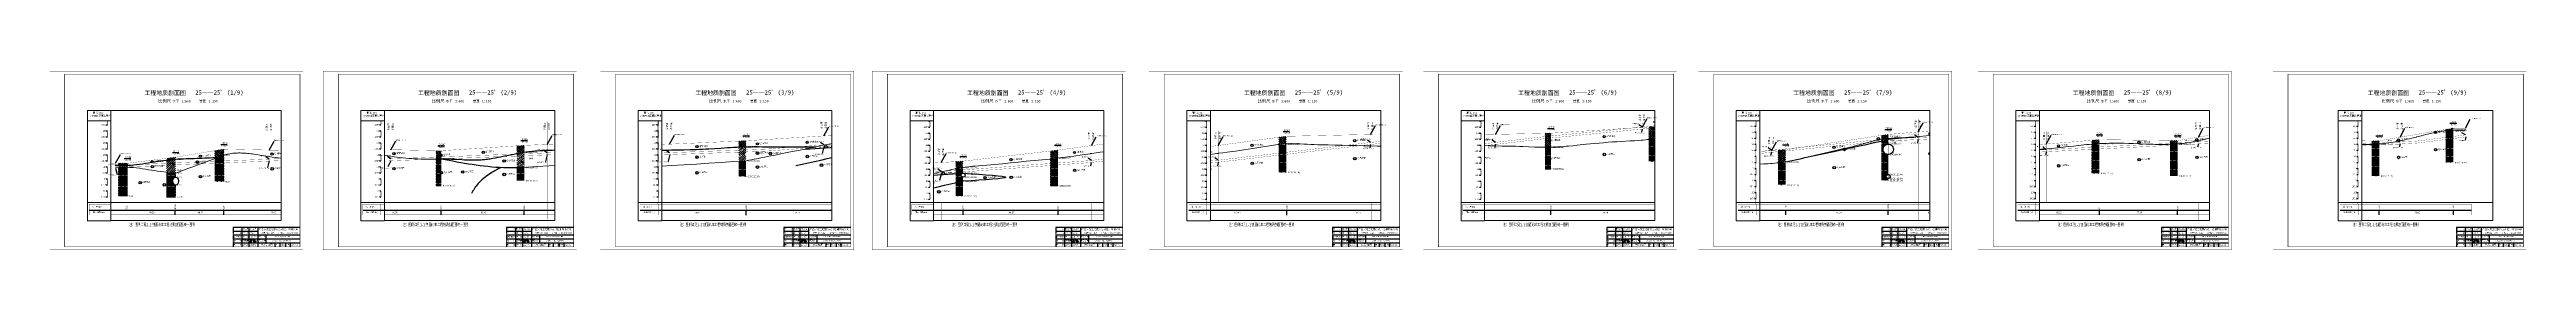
# Paper-space layout '地勘25剖面' of a CAD drawing. Header units: inches. Extents: x 16 to 4121, y -290 to 7.
# The model-space entities are those that its viewports show. They can reach past a viewport. Long polylines and large blocks are cut down to what shows.
import ezdxf
from ezdxf.enums import TextEntityAlignment as Align

# ---------------------------------------------------------------- set-up
doc = ezdxf.new("R2010")
doc.units = ezdxf.units.IN
doc.header["$MEASUREMENT"] = 0
for name, pattern in [('ACAD_ISO03W100', [30, 12, -18]), ('ACAD_ISO05W100', [34, 24, -3, 0.5, -3, 0.5, -3]), ('ACAD_ISO12W100', [21, 12, -3, 0, -3, 0, -3])]:
    doc.linetypes.add(name, pattern=pattern)
for name, color, linetype in [('GiCAD_PouMian', 7, 'Continuous'), ('GICAD_QUYANG', 7, 'Continuous'), ('图标文字', 3, 'Continuous'), ('地质-图框', 7, 'Continuous'), ('地质-地层符号', 3, 'Continuous'), ('地质-地层线', 7, 'Continuous'), ('地质-地面线', 7, 'Continuous'), ('地质-填充花纹', 4, 'Continuous'), ('地质-文字', 7, 'Continuous'), ('地质-标注栏', 7, 'Continuous'), ('地质-标贯', 7, 'Continuous'), ('地质-钻孔', 7, 'Continuous'), ('管底', 7, 'Continuous'), ('红线', 1, 'ACAD_ISO05W100')]:
    doc.layers.add(name, color=color, linetype=linetype)
doc.layers.add('视口', color=7, linetype='Continuous', plot=False)
doc.styles.add('LZ_PMT_LINE', font='', dxfattribs={"height": 2})
doc.styles.get("Standard").update_dxf_attribs({"font": ''})
doc.styles.add('地层编号', font='Comfont.shx', dxfattribs={"width": 0.7, "height": 2.5, "bigfont": 'Hztxt12a.shx'})
doc.styles.add('宋体', font='')
doc.styles.add('层底标注', font='Comfont.shx', dxfattribs={"width": 0.7, "height": 2.5, "bigfont": 'Hztxt12a.shx'})
doc.styles.add('岩土名称', font='Comfont.shx', dxfattribs={"width": 0.7, "height": 2.5, "bigfont": 'Hztxt12a.shx'})
doc.styles.add('时代', font='Comfont.shx', dxfattribs={"width": 0.7, "height": 2.5, "bigfont": 'Hztxt12a.shx'})
doc.styles.add('标注栏数据', font='Comfont.shx', dxfattribs={"width": 0.7, "height": 2.5, "bigfont": 'Hztxt12a.shx'})
doc.styles.add('标贯动探', font='Comfont.shx', dxfattribs={"width": 0.7, "height": 2.5, "bigfont": 'Hztxt12a.shx'})
doc.styles.add('钻孔标注', font='Comfont.shx', dxfattribs={"width": 0.7, "height": 2.5, "bigfont": 'Hztxt12a.shx'})
doc.styles.add('高程系统', font='Comfont.shx', dxfattribs={"width": 0.7, "height": 3, "bigfont": 'Hztxt12a.shx'})
doc.styles.get('LZ_PMT_LINE').set_extended_font_data('SimSun')
doc.styles.get('Standard').set_extended_font_data('SimSun')
doc.styles.get('宋体').set_extended_font_data('宋体')
doc.linetypes.add('bzhjcx', pattern='A,0.001,[2,XX1.shx,S=1,R=0,X=1,Y=0],-2', length=2.001)
doc.linetypes.add('rd', pattern='A,0.7,1,[1,rd.shx,S=5,R=180,X=0,Y=0],1', length=2.7)
doc.linetypes.add('swx', pattern='A,7,-1.5,["●",LZ_PMT_LINE,S=0.05,R=0,X=0,Y=0],-1.5', length=10)
pattern_1 = [(0, (-29884.6885, -8943.9717), (0, 2.3), []), (90, (-29884.6885, -8943.9717), (-3.5, 2.3), [2.3, -2.3])]
pattern_2 = [(45, (-29884.6885, -8943.9717), (-1.76776695, 1.76776695), []), (135, (-29884.6885, -8943.9717), (-1.76776695, -1.76776695), [])]
pattern_3 = [(45, (-29884.6885, -8943.9717), (-1.76776695, 1.76776695), [])]
pattern_4 = [(0, (-28679.6996, -8605.0872), (0, 2.3), []), (90, (-28679.6996, -8605.087), (-3.5, 2.3), [2.3, -2.3])]
pattern_5 = [(45, (-28679.6996, -8605.0872), (-1.76776695, 1.76776695), []), (135, (-28679.6996, -8605.0872), (-1.76776695, -1.76776695), [])]
pattern_6 = [(45, (-28679.6996, -8605.087), (-3.5355339, 3.5355339), []), (45, (-28676.164, -8605.087), (-3.5355339, 3.5355339), [2, -1])]
pattern_7 = [(0, (-28769.6996, -8605.0872), (0, 2.3), []), (90, (-28769.6996, -8605.087), (-3.5, 2.3), [2.3, -2.3])]
pattern_8 = [(45, (-28769.6996, -8605.0872), (-1.76776695, 1.76776695), []), (135, (-28769.6996, -8605.0872), (-1.76776695, -1.76776695), [])]
pattern_9 = [(0, (-28949.6996, -8605.0872), (0, 2.3), []), (90, (-28949.6996, -8605.087), (-3.5, 2.3), [2.3, -2.3])]
pattern_10 = [(45, (-28949.6996, -8605.0872), (-1.76776695, 1.76776695), []), (135, (-28949.6996, -8605.0872), (-1.76776695, -1.76776695), [])]
pattern_11 = [(0, (-29039.6996, -8605.0872), (0, 2.3), []), (90, (-29039.6996, -8605.087), (-3.5, 2.3), [2.3, -2.3])]
pattern_12 = [(45, (-29039.6996, -8605.0872), (-1.76776695, 1.76776695), []), (135, (-29039.6996, -8605.0872), (-1.76776695, -1.76776695), [])]

# ---------------------------------------------------------------- blocks, each defined once
blk = doc.blocks.new('A$C16356ED7')
h = blk.add_hatch(color=7)
h.dxf.hatch_style = 1
edge = h.paths.add_edge_path(flags=16)
edge.add_spline(control_points=[(6.7, 4.4), (6.7, 4.4), (6.5, 4.3), (6.4, 4.4), (6.4, 4.5), (6.4, 4.7), (6.5, 5), (6.5, 5.1), (6.5, 5.2), (6.6, 5.1), (6.6, 5.1), (6.8, 4.9), (7, 4.9), (7, 4.8), (7, 4.8), (6.8, 4.5), (6.7, 4.4), (6.7, 4.4), (6.7, 4.4)], knot_values=[0, 0, 0, 0, 11.629353, 23.014938, 30.621992, 43.702891, 60.352228, 70.559319, 77.119002, 83.450978, 91.959837, 106.882308, 119.000099, 125.310425, 132.201057, 147.991851, 158.882723, 165.71025, 165.71025, 165.71025, 165.71025], degree=3, periodic=0)
edge = h.paths.add_edge_path()
edge.add_spline(control_points=[(8.1, 4.9), (8.3, 5.1), (8.7, 5.3), (9, 5.3), (9.1, 5.3), (9.1, 5.4), (9.2, 5.5), (9.2, 5.5), (9.2, 5.5), (9.3, 5.5), (9.3, 5.5), (9.4, 5.5), (9.4, 5.5), (9.3, 5.4), (9.3, 5.4), (9.3, 5.4), (9.3, 5.4), (9.4, 5.4), (9.5, 5.4), (9.7, 5.5), (9.8, 5.4), (9.8, 5.3), (9.7, 5.2), (9.7, 4.7), (9.7, 3.6), (10.1, 2.5), (10.3, 1.6), (10.3, 1.5), (10.2, 1.4), (10.1, 1.6), (9.6, 1.8), (9.4, 1.9), (9.2, 2), (8.9, 2.2), (9.2, 2.1), (9.5, 1.9), (9.9, 1.9), (10, 1.8), (10.1, 1.8), (10, 2.3), (9.7, 3.2), (9.6, 3.9), (9.6, 4), (9.5, 3.9), (9.4, 3.9), (9.1, 3.8), (9, 3.8), (8.8, 3.8), (8.9, 4), (9, 4), (9.3, 4), (9.5, 4.1), (9.6, 4.1), (9.6, 4.4), (9.5, 5), (9.6, 5.2), (9.6, 5.3), (9.4, 5.3), (9.3, 5.2), (9.2, 5.1), (9.1, 5), (9, 4.8), (9, 4.7), (9, 4.6), (9, 4.6), (9.1, 4.6), (9.2, 4.6), (9.3, 4.6), (9.4, 4.6), (9.4, 4.6), (9.4, 4.5), (9.4, 4.4), (9.4, 4.4), (9.3, 4.4), (9.2, 4.4), (8.9, 4.4), (8.8, 4.4), (8.7, 4.2), (8.7, 4.1), (8.4, 3.3), (8.5, 3.8), (8.5, 4.1), (8.8, 4.7), (9, 5.1), (9, 5.1), (8.9, 5.1), (8.6, 5), (8.4, 4.9), (8.3, 4.8), (8.1, 4.8), (7.9, 4.8), (8, 4.9), (8.1, 4.9), (8.1, 4.9)], knot_values=[0, 0, 0, 0, 24.690961, 40.782545, 47.895613, 51.065958, 61.552207, 68.534778, 74.179731, 81.39265, 86.26522, 91.357133, 96.261186, 100.71115, 105.505056, 107.936404, 110.056044, 114.900245, 126.247691, 139.07085, 147.271495, 155.412995, 167.191704, 187.064491, 217.578711, 249.980192, 276.509892, 285.404196, 294.251677, 304.822981, 326.112013, 341.518023, 355.772997, 369.283956, 381.763938, 400.354323, 417.768223, 428.555414, 436.225906, 454.150063, 483.70182, 508.884743, 516.5299, 525.520962, 537.48432, 553.336156, 563.603167, 571.669392, 581.354184, 591.435665, 607.359478, 618.420657, 626.959765, 641.28999, 664.934725, 677.617894, 683.998374, 694.52173, 703.727249, 714.460032, 727.413571, 739.806561, 749.680632, 758.426837, 763.819331, 771.820872, 784.603151, 790.986173, 798.615346, 805.02941, 812.821877, 819.747232, 828.379418, 836.380971, 846.624453, 860.301777, 870.099138, 880.99251, 893.772849, 915.937635, 931.003775, 947.955364, 971.474121, 990.008894, 994.185898, 1003.540031, 1020.320775, 1033.552498, 1044.181862, 1056.555575, 1067.552048, 1077.307757, 1085.746453, 1085.746453, 1085.746453, 1085.746453], degree=3, periodic=0)
edge = h.paths.add_edge_path()
edge.add_spline(control_points=[(9, 6.9), (8.9, 6.9), (8.9, 6.8), (8.8, 6.7), (8.9, 6.7), (9.2, 6.9), (9.5, 7), (9.7, 7.2), (9.7, 7), (9.6, 6.9), (9.6, 6.8), (9.7, 6.8), (9.8, 6.8), (9.9, 6.9), (10, 6.9), (10, 6.9), (10.1, 6.9), (10.1, 6.8), (10, 6.8), (9.9, 6.7), (9.4, 6.4), (8.9, 6.2), (8.8, 6.2), (8.7, 6.2), (8.8, 6.1), (9, 6.1), (9.6, 5.8), (10.2, 5.7), (10.9, 5.5), (11.4, 5.4), (12.8, 5.3), (11.8, 5.5), (11.5, 5.5), (11.2, 5.6), (10.8, 5.7), (10.1, 5.8), (9.3, 6.1), (9.2, 6.2), (9.2, 6.2), (9.2, 6.2), (9.5, 6.3), (10, 6.6), (10.1, 6.7), (10.2, 6.8), (10.3, 7), (10.2, 7), (10, 7), (9.7, 6.9), (9.7, 7), (9.8, 7.1), (9.8, 7.2), (9.8, 7.3), (9.9, 7.4), (9.6, 7.3), (9.5, 7.2), (9.1, 7), (9, 6.9), (9, 6.9)], knot_values=[0, 0, 0, 0, 11.928215, 18.564464, 26.796158, 43.17865, 60.137789, 72.630875, 82.961145, 91.791754, 99.266467, 108.980444, 117.003067, 125.879358, 133.507067, 140.540179, 147.567908, 154.008215, 162.578608, 172.188616, 195.266704, 216.42214, 225.313036, 233.835121, 241.0243, 253.715529, 277.435492, 301.76319, 324.728533, 348.922559, 376.479879, 398.186647, 417.119476, 432.272256, 449.731137, 475.136391, 502.738756, 512.551728, 516.586471, 521.968261, 539.200849, 562.022484, 571.397163, 581.589717, 593.07431, 601.218565, 615.384324, 628.457007, 634.19146, 644.844113, 653.943338, 662.039201, 671.135697, 684.895313, 695.880447, 714.181189, 727.298023, 727.298023, 727.298023, 727.298023], degree=3, periodic=0)
edge = h.paths.add_edge_path()
edge.add_spline(control_points=[(6.9, 7.8), (6.9, 7.8), (6.8, 8), (6.7, 7.8), (6.7, 7.7), (6.8, 7.3), (6.9, 6.1), (6.9, 5.3), (6.9, 5.1), (6.9, 5), (6.8, 5.1), (6.6, 5.3), (6.5, 5.5), (6.4, 5.4), (6.4, 5.4), (6.4, 5.2), (6.3, 4.7), (6.2, 4.5), (6.3, 4.3), (6.4, 4.2), (6.6, 4.2), (7, 4.4), (7.3, 4.8), (7.4, 5), (7.5, 5.1), (7.5, 5.1), (7.6, 5.2), (7.6, 4.9), (7.6, 4.8), (7.6, 4.8), (7.5, 4.4), (7.3, 4.3), (7.2, 4.2), (7, 4), (7.2, 4), (7.4, 4.2), (7.6, 4.4), (7.9, 5.1), (8.5, 6.3), (9.1, 7.5), (9.2, 7.7), (9.2, 7.8), (9.1, 7.8), (8.9, 7.6), (8.5, 7.1), (8.4, 7.1), (8.4, 7), (8.4, 7.2), (8.4, 7.3), (8.5, 7.4), (8.5, 7.5), (8.4, 7.6), (8.1, 7.6), (7.9, 7.6), (7.9, 7.5), (8.1, 7.4), (8.3, 7.3), (8.3, 7.1), (8.3, 7), (8.1, 6.7), (8.1, 6.6), (8.2, 6.6), (8.3, 6.7), (8.5, 7), (8.6, 7), (8.7, 7.1), (8.6, 6.9), (8.4, 6.5), (8.1, 5.9), (7.9, 5.4), (7.8, 5.2), (7.7, 5), (7.7, 5.2), (7.7, 5.2), (7.7, 5.3), (7.6, 5.3), (7.6, 5.4), (7.6, 5.5), (7.5, 5.7), (7.5, 5.5), (7.5, 5.5), (7.5, 5.4), (7.4, 5.3), (7.4, 5.2), (7.2, 5), (7.2, 4.9), (7.2, 4.9), (7.1, 4.9), (7.1, 4.9), (7.1, 5.2), (7.1, 5.5), (7.1, 6.9), (7, 7.5), (6.9, 7.8), (6.9, 7.8), (6.9, 7.8)], knot_values=[0, 0, 0, 0, 11.421213, 20.486325, 31.305842, 49.241006, 82.299224, 108.285998, 119.515476, 126.519109, 135.611463, 151.348499, 164.698339, 171.540204, 179.047942, 190.813666, 211.231366, 226.358419, 239.351211, 250.713346, 263.95606, 282.295683, 301.898206, 316.617485, 328.098039, 332.689858, 337.615327, 352.090054, 360.589859, 365.099135, 382.258375, 396.389825, 409.704493, 421.767936, 429.991958, 446.077158, 460.74678, 486.310755, 521.96985, 554.283095, 567.097016, 576.284245, 584.682675, 601.112514, 623.230405, 631.082204, 636.994003, 647.891346, 658.691758, 666.086296, 674.578817, 686.004911, 700.768932, 711.524352, 719.78466, 732.856517, 746.946423, 758.530469, 769.993569, 785.897795, 793.807129, 800.879845, 812.715823, 829.380154, 839.631255, 847.294966, 858.878242, 879.060535, 902.317425, 923.583303, 939.578825, 949.91026, 960.794291, 966.586701, 972.187929, 979.439763, 988.382657, 997.003848, 1007.494038, 1017.285158, 1023.502083, 1032.517182, 1042.785387, 1053.429292, 1065.476406, 1075.240586, 1081.917008, 1087.228877, 1093.139552, 1108.134658, 1125.145723, 1159.406777, 1182.845426, 1196.137503, 1201.731107, 1201.731107, 1201.731107, 1201.731107], degree=3, periodic=0)
edge = h.paths.add_edge_path()
edge.add_spline(control_points=[(1.9, 8.5), (1.9, 8.5), (2.1, 8.5), (2.5, 8.6), (2.8, 8.7), (2.9, 8.6), (2.9, 8.5), (2.9, 8.4), (2.7, 8.1), (2.4, 7.6), (2.1, 6.7), (1.9, 6.4), (1.9, 6.3), (1.9, 6.3), (2, 6.3), (2.5, 6.4), (2.4, 6.7), (2.5, 6.9), (2.4, 7.1), (2.5, 7.2), (2.6, 7.1), (2.6, 7.1), (2.6, 7), (2.6, 6.7), (2.6, 6.5), (2.6, 6.4), (2.6, 6.4), (2.9, 6.5), (3.7, 6.7), (4.3, 6.9), (4.8, 7), (5.2, 7.1), (5.5, 7), (5.4, 6.8), (5.3, 6.6), (4.8, 6.3), (4.4, 6), (4.2, 5.9), (4.2, 5.9), (4.2, 5.9), (4.3, 6.1), (4.8, 6.4), (5, 6.6), (5, 6.7), (5.1, 6.7), (5.1, 6.8), (5, 6.8), (4.9, 6.8), (4.8, 6.8), (4.4, 6.7), (3.5, 6.5), (2.8, 6.3), (2.7, 6.3), (2.6, 6.2), (2.6, 6.2), (2.6, 6.2), (2.6, 6.1), (2.6, 5.8), (2.6, 5.7), (2.6, 5.7), (2.7, 5.7), (2.7, 5.7), (2.9, 5.9), (3, 6), (3.2, 6.1), (3.2, 6.1), (3.2, 6.1), (3.2, 6), (3.1, 5.8), (2.6, 5.5), (2.6, 5.4), (2.6, 5.3), (2.5, 5.2), (2.6, 5.2), (2.7, 5.2), (2.8, 5.2), (2.8, 5.1), (2.8, 4.9), (2.9, 4.8), (2.8, 4.5), (2.5, 4.1), (2.3, 3.7), (2.1, 3.5), (2, 3.4), (2, 3.3), (2, 3.3), (2.1, 3.3), (2.4, 3.3), (2.6, 3.4), (2.9, 3.5), (3, 3.5), (3, 3.7), (3, 3.8), (3, 3.9), (3, 4), (3, 4.1), (3, 4.2), (3, 4.2), (3.1, 4.2), (3.1, 4.1), (3.1, 3.9), (3.1, 3.6), (3.1, 3.5), (3.2, 3.5), (3.2, 3.5), (3.6, 3.6), (3.8, 3.6), (4, 3.7), (4, 3.7), (4, 3.7), (4, 3.6), (4, 3.5), (3.9, 3.5), (3.7, 3.4), (3.4, 3.4), (3.2, 3.3), (3.1, 3.4), (3.2, 2.6), (3.1, 2.5), (3.1, 1.7), (3.1, 0.9), (3.2, 0.5), (3.2, 0.3), (3.2, 0.2), (3.1, -0.1), (3, 0.1), (3, 0.3), (2.9, 0.6), (2.9, 2.3), (3, 3.1), (2.9, 3.2), (2.9, 3.3), (2.7, 3.2), (2.6, 3.2), (2.4, 3.2), (2, 3.2), (1.8, 3.2), (1.7, 3.1), (1.8, 3.3), (1.9, 3.5), (2.4, 4), (2.6, 4.5), (2.7, 4.9), (2.7, 5), (2.7, 5), (2.6, 5.1), (2.5, 5.1), (2.4, 5.1), (2.4, 5.2), (2.4, 5.3), (2.5, 5.4), (2.5, 5.5), (2.5, 5.5), (2.5, 5.6), (2.5, 5.7), (2.4, 5.8), (2.5, 6.1), (2.5, 6.2), (2.4, 6.2), (2.2, 6.2), (2, 6.1), (1.8, 6.1), (1.8, 6), (1.7, 5.9), (1.6, 5.4), (1.3, 4.6), (1.2, 4.1), (1.1, 3.9), (1.1, 3.6), (1, 3.6), (1, 3.4), (1, 3.3), (0.8, 3.1), (0.8, 3.4), (0.9, 3.6), (0.9, 3.8), (1, 4.1), (1.4, 5.3), (1.6, 5.8), (1.6, 5.9), (1.5, 5.9), (1.4, 5.8), (1.3, 5.8), (0.7, 5.6), (0.2, 5.5), (0, 5.4), (0, 5.6), (0.5, 5.8), (1.3, 5.9), (1.6, 6.1), (1.6, 6.2), (1.7, 6.4), (2, 7.1), (2.3, 7.9), (2.6, 8.3), (2.7, 8.4), (2.7, 8.5), (2.3, 8.4), (2.1, 8.4), (1.9, 8.3), (1.7, 8.3), (1.4, 8.2), (1.6, 8.4), (1.7, 8.4), (1.8, 8.4), (1.8, 8.4), (1.9, 8.5)], knot_values=[0, 0, 0, 0, 14.058116, 33.992186, 47.755435, 57.57735, 66.808247, 75.945658, 93.410334, 116.65247, 145.022531, 162.643329, 169.865145, 174.220639, 184.198543, 203.034434, 217.114452, 233.196626, 244.043343, 251.240237, 259.380324, 265.447202, 272.536852, 290.021986, 302.759564, 309.098356, 313.702731, 328.078373, 354.495658, 378.444401, 399.444064, 418.252015, 431.046021, 440.372987, 456.087337, 478.61827, 499.916072, 511.74228, 513.908674, 517.887047, 530.932431, 553.423897, 569.30348, 575.817443, 582.580988, 588.770532, 596.063846, 603.193555, 613.736937, 632.442022, 660.835156, 685.284073, 696.368937, 703.964925, 708.289228, 714.523176, 720.593123, 738.036969, 745.461071, 750.507028, 755.878737, 761.555681, 775.478526, 789.148795, 800.331659, 806.12376, 810.663404, 818.706625, 832.84788, 854.25857, 864.234697, 870.998567, 879.51219, 886.057361, 894.791432, 903.589224, 913.526792, 923.368008, 934.844687, 949.937415, 971.193692, 990.213936, 1006.686101, 1016.33005, 1023.148594, 1027.156687, 1034.59463, 1051.100608, 1064.463447, 1080.607808, 1088.768079, 1102.266493, 1112.996516, 1122.355325, 1131.718822, 1141.214458, 1148.134582, 1153.903805, 1163.563818, 1171.593666, 1185.703827, 1200.70673, 1208.456036, 1212.781504, 1220.700915, 1238.051603, 1253.303898, 1263.492628, 1270.353958, 1275.580245, 1284.195731, 1291.446843, 1299.443034, 1314.826533, 1328.910355, 1342.486053, 1349.429912, 1372.982105, 1386.055747, 1411.538442, 1437.610219, 1457.129537, 1468.227896, 1479.301572, 1491.52172, 1500.820368, 1512.881538, 1529.746174, 1568.164976, 1593.884002, 1603.792077, 1610.819179, 1623.14518, 1634.002157, 1647.447328, 1665.027472, 1677.860153, 1685.933607, 1696.633198, 1712.467034, 1735.835164, 1758.565398, 1775.009046, 1783.412736, 1791.087513, 1800.50423, 1810.710632, 1818.209912, 1825.825167, 1832.368893, 1842.398926, 1851.922696, 1860.549992, 1868.093848, 1876.925345, 1886.351797, 1902.011847, 1911.550872, 1918.070076, 1930.491381, 1945.473599, 1956.253146, 1964.827569, 1973.489404, 1994.730587, 2023.002658, 2042.788409, 2056.021766, 2070.569893, 2079.913712, 2089.404073, 2099.014106, 2111.340911, 2123.505926, 2136.433064, 2148.379817, 2165.930337, 2198.767783, 2220.308342, 2228.699087, 2234.768234, 2244.883284, 2256.370807, 2279.298953, 2300.482598, 2311.319833, 2321.120074, 2341.761997, 2368.626653, 2385.379016, 2393.829681, 2406.700175, 2431.179652, 2459.815108, 2479.615604, 2491.203761, 2495.814552, 2512.884145, 2527.861828, 2541.26118, 2556.359605, 2567.61401, 2578.051116, 2588.443717, 2596.468031, 2605.605627, 2605.605627, 2605.605627, 2605.605627], degree=3, periodic=0)
blk = doc.blocks.new('A$C53e22758')
h = blk.add_hatch(color=7)
h.dxf.hatch_style = 1
h.paths.add_polyline_path([(-7.2, 1.7), (-7.5, 1.7), (-7.6, 1.6), (-7.5, 1.4), (-7.3, 1.4), (-7.2, 1.3), (-7, 1.3), (-7, 1.5)], flags=17)
h.paths.add_polyline_path([(-7.7, -0.1), (-7.8, -0.1), (-7.9, -0.1), (-8, -0.1), (-8.1, -0.2), (-8, -0.3), (-7.8, -0.3), (-7.6, -0.5), (-7.6, -0.5), (-7.6, -0.4), (-7.6, -0.3)], flags=17)
h.paths.add_polyline_path([(-6.8, -0.9), (-6.7, -0.7), (-6.6, -0.3), (-6.7, -0.2), (-6.8, -0.3), (-6.9, -0.7), (-7, -0.8), (-7.1, -1), (-7.2, -1.1), (-7.4, -1.3), (-7.4, -1.3), (-7.4, -1.4), (-7.3, -1.5), (-7.2, -1.6), (-7, -1.4)], flags=17)
h.paths.add_polyline_path([(-4.9, -1.5), (-4.7, -1.4), (-4.4, -1.3), (-4, -1.2), (-3.8, -1.2), (-3.7, -1.3), (-3.5, -1.5), (-3.4, -1.6), (-3.5, -1.6), (-3.6, -1.6), (-3.7, -1.5), (-3.9, -1.4), (-4, -1.3), (-4.3, -1.4), (-4.4, -1.5), (-4.3, -1.6), (-3.8, -1.8), (-3.5, -2), (-2.5, -2.5), (-1.4, -3.2), (-1.3, -3.4), (-1.2, -3.4), (-1.1, -3.4), (-1, -3.3), (-0.9, -3.1), (-0.9, -3), (-1, -3), (-1.2, -2.9), (-1.3, -2.9), (-1.9, -2.5), (-2.8, -2), (-3.2, -1.8), (-3.3, -1.7), (-3.3, -1.6), (-3, -1.5), (-2.8, -1.2), (-2.4, -1.2), (-2.1, -1.1), (-1.9, -0.9), (-1.9, -0.8), (-2.5, -0.7), (-2.8, -0.7), (-3.3, -0.8), (-3.3, -0.7), (-3.5, 0.1), (-3.8, 1.2), (-4, 2.5), (-4, 3.1), (-4.3, 3.6), (-4.5, 4.1), (-4.8, 4.2), (-5, 4.1), (-5.5, 3.8), (-6.1, 3.4), (-6.1, 3.3), (-6.1, 3.2), (-5.9, 3.1), (-5.7, 3.4), (-5.1, 3.7), (-4.9, 3.8), (-4.8, 3.8), (-4.7, 3.7), (-4.5, 3.1), (-4.3, 2.7), (-4.3, 2.4), (-4.3, 1.9), (-4.2, 1.2), (-4, 0.7), (-3.7, -0.7), (-3.7, -0.8), (-3.7, -0.8), (-3.7, -0.8), (-3.8, -0.8), (-3.8, -0.8), (-3.9, -0.7), (-4, -0.5), (-4.2, -0.2), (-4.3, 0), (-4.4, 0.2), (-4.5, 0.3), (-4.5, 0.3), (-4.5, 0.1), (-4.4, 0), (-4.3, -0.4), (-4.2, -0.6), (-4.1, -0.8), (-4.1, -0.9), (-4.1, -0.9), (-5.1, -1.2), (-5.3, -1.2), (-5.3, -1.2), (-5.3, -1.1), (-5.3, -0.8), (-5.1, 0.1), (-4.8, 1), (-4.7, 1.7), (-4.7, 2.1), (-4.7, 2.4), (-4.8, 2.7), (-4.9, 2.8), (-5.1, 2.8), (-5.1, 2.7), (-5.1, 2.6), (-5.1, 2.5), (-5, 2.2), (-5, 2), (-5.1, 1.6), (-5.2, 0.8), (-5.3, 0.3), (-5.5, -0.3), (-5.5, -1.1), (-5.6, -1.2), (-5.7, -1.2), (-5.8, -1.2), (-5.9, -1.2), (-6, -1.2), (-6, -1.3), (-6, -1.4), (-6, -1.5), (-6.1, -1.5), (-6.2, -1.5), (-6.8, -1.7), (-7.5, -1.9), (-8.1, -2.2), (-9.1, -2.8), (-9.2, -2.8), (-9.3, -2.9), (-9.3, -3), (-9.3, -3.1), (-9.2, -3.1), (-9.2, -3.2), (-9.1, -3.1), (-9, -3.1), (-8.4, -2.7), (-7.2, -2.1), (-5.7, -1.7), (-5.4, -1.6), (-5.2, -1.7), (-5.1, -1.9), (-5.1, -2.2), (-5, -2.6), (-5, -2.8), (-5, -2.8), (-5.1, -2.7), (-5.2, -2.5), (-5.2, -2.3), (-5.3, -1.9), (-5.3, -1.8), (-5.5, -1.8), (-5.8, -2), (-6, -2.2), (-6.4, -2.7), (-6.7, -3.4), (-6.8, -3.8), (-6.8, -4), (-6.7, -4.2), (-6.5, -4.2), (-6.3, -4), (-6.3, -3.9), (-6.3, -3.9), (-6.3, -3.9), (-6.3, -3.8), (-6.3, -3.8), (-6.3, -3.8), (-6.4, -3.8), (-6.4, -3.9), (-6.5, -3.9), (-6.5, -3.9), (-6.5, -3.8), (-6.5, -3.7), (-6.4, -3.4), (-6.2, -3), (-5.8, -2.5), (-5.6, -2.2), (-5.5, -2.2), (-5.5, -2.3), (-5.4, -2.5), (-5.3, -2.8), (-5.1, -3.3), (-5, -3.4), (-4.9, -3.5), (-4.8, -3.4), (-4.7, -3.1), (-4.7, -2.7), (-4.7, -2.3), (-4.8, -1.7), (-4.9, -1.5)])
h.paths.add_polyline_path([(-3.2, -1.1), (-3.1, -1), (-2.8, -1), (-2.7, -1), (-2.7, -1.1), (-2.9, -1.1), (-3, -1.2), (-3.1, -1.3), (-3.2, -1.3)], flags=16)
h.paths.add_polyline_path([(-5.7, 1.4), (-5.9, 1.4), (-5.9, 1.3), (-5.7, 1.1), (-5.5, 0.8), (-5.4, 1), (-5.5, 1.2)], flags=17)
h.paths.add_polyline_path([(-2.6, 2.2), (-2.7, 2.5), (-2.8, 2.7), (-3.1, 2.8), (-3.2, 2.7), (-3.2, 2.5), (-3, 2.4), (-2.9, 2), (-2.9, 1.5), (-3, 1.3), (-3, 1.2), (-2.8, 1.3), (-2.6, 1.8)], flags=17)
h.paths.add_polyline_path([(0.7, 0), (1, 0.2), (1.1, 0.2), (1.1, 0.1), (1.1, 0.1), (1.3, -0.3), (1.4, -0.4), (1.5, -0.4), (1.6, -0.3), (1.6, -0.1), (1.6, 0.1), (1.5, 0.2), (1.5, 0.4), (1.7, 0.4), (2.1, 0.6), (2.2, 0.6), (2.1, 0.4), (2.1, 0.1), (2.1, -0.1), (1.9, -0.3), (1.9, -0.4), (1.8, -0.8), (1.9, -0.9), (2.1, -0.9), (2.2, -0.7), (2.4, -0.5), (2.5, -0.3), (2.4, -0.2), (2.4, -0.1), (2.4, 0.1), (2.4, 0.5), (2.5, 0.7), (2.6, 0.7), (2.8, 0.7), (3.1, 0.9), (3.2, 1), (3.3, 1.2), (3.2, 1.3), (2.7, 1.2), (2.5, 1.2), (2.5, 1.2), (2.5, 1.5), (2.5, 2.2), (2.5, 2.6), (2.4, 2.8), (2.3, 2.9), (2.1, 2.8), (2.1, 2.7), (2.1, 2.3), (2.2, 1.5), (2.2, 1.1), (2.2, 1), (1.4, 0.7), (1.4, 0.7), (1.4, 0.9), (1.4, 1.1), (1.4, 1.3), (1.4, 1.5), (1.2, 1.4), (1.1, 1.3), (1.1, 1.1), (1.1, 0.8), (1.1, 0.5), (0.9, 0.5), (0.6, 0.4), (0.5, 0.3), (0.5, 0.4), (0.5, 0.5), (0.4, 0.8), (0.5, 1.2), (0.5, 1.3), (0.2, 1.4), (0.1, 1.4), (0.1, 1.4), (0.1, 1.1), (0.1, 1), (0.2, 0.1), (0.1, 0), (-0.1, 0), (-1, -0.3), (-1.3, -0.5), (-1.5, -0.8), (-1.3, -0.9), (-0.8, -0.7), (0.1, -0.3), (0.2, -0.3), (0.2, -0.4), (0.2, -0.8), (0.2, -1.5), (0.3, -2), (0.3, -2.2), (0.5, -2.3), (0.8, -2.2), (1.4, -2.1), (3, -1.6), (3.4, -1.5), (3.5, -1.6), (3.7, -1.7), (3.8, -1.5), (3.9, -1.3), (3.8, -1.1), (3.6, -1.1), (3.2, -1.2), (2.6, -1.3), (2, -1.6), (1.3, -1.7), (1, -1.8), (0.7, -1.9), (0.6, -1.8), (0.6, -1.5), (0.5, -1), (0.5, -0.6), (0.5, -0.3), (0.5, -0.1)])
h.paths.add_polyline_path([(7.3, 2.6), (7.3, 2.5), (7.4, 2.1), (8.2, 0.2), (8.1, -0.1), (7.6, -1.2), (7.4, -1.3), (7.3, -1.4), (7.3, -1.4), (7.4, -1.5), (7.5, -1.4), (7.7, -1.4), (8, -1), (8.3, -0.4), (8.3, -0.3), (8.4, -0.2), (8.4, -0.3), (8.6, -0.9), (9.2, -2), (9.7, -2.9), (10.1, -3.4), (10.3, -3.6), (10.4, -3.4), (10.4, -3.3), (10.2, -3), (10.1, -2.7), (10, -2.4), (10, -2.3), (10, -2.1), (10, -2.2), (9.9, -2.2), (9.9, -2.4), (9.9, -2.4), (9.8, -2.4), (9.8, -2.4), (9.8, -2.3), (9.6, -1.9), (9.3, -1.4), (9.2, -1.1), (8.6, 0), (8.5, 0.2), (8.5, 0.3), (8.5, 0.5), (8.6, 0.8), (8.6, 1), (8.7, 1.2), (8.8, 1.3), (8.9, 1.3), (8.9, 1.4), (8.8, 1.5), (8.7, 1.5), (8.6, 1.5), (8.5, 1.4), (8.4, 1.3), (8.4, 1), (8.3, 0.9), (8.3, 0.9), (8.2, 1), (8.1, 1.3), (7.8, 1.9), (7.6, 2.4), (7.6, 2.7), (7.9, 2.8), (8.2, 2.9), (8.2, 3), (8.2, 3.1), (8.1, 3.2), (7.9, 3.2), (7.7, 3.1), (7.5, 3), (7.5, 3), (7.4, 3.4), (6.8, 4.7), (6.2, 6), (6.1, 6.2), (5.9, 6.2), (5.8, 6.1), (5.8, 5.9), (6.1, 5.1), (6.2, 4.9), (6.4, 4.4), (7.1, 3), (7.1, 2.9), (6.9, 2.7), (6.4, 2.7), (5.9, 2.5), (5.8, 2.7), (5.6, 2.7), (5.5, 2.7), (5.3, 2.6), (5.3, 2.5), (5.3, 2.4), (5.2, 1.9), (5.2, 1.4), (5.2, 1), (5.3, 0.7), (5.2, 0.3), (5.2, -0.3), (5.3, -0.6), (5.3, -1), (5.3, -1.2), (5.4, -1.3), (5.5, -1.3), (5.6, -1), (5.6, -0.8), (5.6, -0.3), (5.6, 0.3), (5.6, 0.7), (5.8, 0.9), (6.3, 1.1), (6.5, 1.1), (6.6, 0.8), (6.8, 0.3), (7, -0.5), (7, -0.7), (6.9, -0.7), (6.9, -0.6), (6.8, -0.7), (6.8, -0.9), (7, -1.2), (7.2, -1.2), (7.3, -1.1), (7.3, -0.8), (7.3, -0.3), (7.1, 0.5), (6.8, 1.1), (6.7, 1.3), (6.2, 1.3), (5.5, 1), (5.5, 1.2), (5.5, 1.5), (5.5, 1.9), (5.6, 2.2), (5.8, 2.2), (6.3, 2.3), (6.8, 2.5), (7.1, 2.5)])
h.paths.add_polyline_path([(8.5, 4.8), (8.3, 5.2), (8, 5.2), (8, 5), (8.2, 4.7), (8.3, 4.5), (8.5, 4.5)], flags=17)
blk = doc.blocks.new('222')
h = blk.add_hatch(color=256)
edge = h.paths.add_edge_path()
edge.add_spline(control_points=[(563359.7, 2710283.7), (563359.8, 2710283.6), (563359.8, 2710283.6), (563359.8, 2710283.6), (563359.8, 2710283.6), (563359.9, 2710283.5), (563359.8, 2710283.5), (563359.8, 2710283.5), (563359.8, 2710283.4), (563359.7, 2710283.4), (563359.8, 2710283.3), (563359.8, 2710283.4), (563359.9, 2710283.4), (563359.9, 2710283.4), (563360, 2710283.4), (563360.1, 2710283.5), (563359.9, 2710283.3), (563359.8, 2710283.3), (563359.8, 2710283.1), (563359.7, 2710283.1), (563359.6, 2710283), (563359.6, 2710282.9), (563359.5, 2710282.9), (563359.5, 2710282.7), (563359.7, 2710282.9), (563359.8, 2710282.9), (563359.9, 2710283), (563360, 2710283), (563360.1, 2710283.1), (563360.1, 2710283.1), (563360.2, 2710283.1), (563360.2, 2710283.1), (563360.2, 2710283.2), (563360.1, 2710283.2), (563360.1, 2710283.2), (563360, 2710283.1), (563360, 2710283.2), (563360, 2710283.2), (563360.1, 2710283.2), (563360.1, 2710283.2), (563360.2, 2710283.2), (563360.1, 2710283.2), (563360, 2710283.2), (563360, 2710283.2), (563360, 2710283.2), (563360, 2710283.1), (563360, 2710283.1), (563359.9, 2710283), (563359.8, 2710283), (563359.8, 2710283), (563359.7, 2710282.9), (563359.7, 2710282.9), (563359.6, 2710282.9), (563359.6, 2710282.9), (563359.7, 2710283), (563359.8, 2710283), (563359.8, 2710283.1), (563359.9, 2710283.2), (563360, 2710283.3), (563360.1, 2710283.4), (563360.1, 2710283.5), (563360.1, 2710283.6), (563360, 2710283.5), (563360, 2710283.5), (563359.9, 2710283.5), (563359.9, 2710283.5), (563359.9, 2710283.6), (563360, 2710283.6), (563360, 2710283.7), (563360, 2710283.8), (563360.1, 2710283.9), (563360, 2710283.9), (563360, 2710284), (563360, 2710284), (563359.9, 2710284), (563359.9, 2710284), (563359.9, 2710283.9), (563359.9, 2710283.9), (563360, 2710283.9), (563360, 2710283.9), (563360, 2710283.8), (563360, 2710283.8), (563360, 2710283.7), (563359.9, 2710283.6), (563359.9, 2710283.6), (563359.8, 2710283.6), (563359.8, 2710283.7), (563359.8, 2710283.7), (563359.7, 2710283.7), (563359.7, 2710283.7), (563359.7, 2710283.7)], knot_values=[0, 0, 0, 0, 0.241435, 0.484746, 0.623163, 0.707656, 0.859364, 1.130632, 1.266284, 1.397696, 1.578053, 1.714788, 2.098146, 2.321644, 2.557336, 2.71018, 3.240053, 3.945486, 4.357315, 4.704169, 5.276311, 5.625097, 5.924092, 6.143042, 7.031049, 7.411518, 7.694128, 8.286541, 8.534452, 8.876718, 8.990982, 9.069314, 9.245559, 9.384156, 9.72695, 9.868204, 10.143063, 10.268526, 10.403122, 10.568693, 10.707615, 11.044501, 11.296022, 11.420896, 11.67919, 11.910298, 12.095827, 12.357939, 12.642186, 12.941528, 13.194372, 13.492174, 13.616504, 13.706365, 14.000866, 14.458648, 15.125703, 15.529146, 16.0541, 16.532849, 16.781793, 16.98736, 17.280773, 17.475823, 17.666565, 17.764092, 17.984698, 18.302444, 18.666186, 18.968908, 19.464105, 19.741891, 19.939271, 20.084719, 20.299491, 20.492681, 20.647522, 20.848594, 20.960857, 21.081256, 21.312365, 21.744868, 22.081391, 22.316632, 22.458736, 22.702498, 22.921557, 23.041956, 23.181602, 23.276705, 23.276705, 23.276705, 23.276705], degree=3, periodic=0)
edge = h.paths.add_edge_path()
edge.add_spline(control_points=[(563359.9, 2710283), (563359.9, 2710283), (563359.9, 2710282.9), (563359.8, 2710282.8), (563359.7, 2710282.7), (563359.7, 2710282.7), (563359.7, 2710282.6), (563359.7, 2710282.5), (563359.7, 2710282.6), (563359.8, 2710282.6), (563359.8, 2710282.7), (563359.9, 2710282.8), (563359.9, 2710282.8), (563360, 2710282.8), (563360, 2710282.8), (563360.1, 2710282.8), (563360.1, 2710282.7), (563360.1, 2710282.7), (563360.2, 2710282.6), (563360.2, 2710282.8), (563360.2, 2710282.8), (563360.1, 2710282.9), (563360.1, 2710283), (563360.1, 2710283.1), (563360.2, 2710283.2), (563360.2, 2710283.3), (563360.3, 2710283.3), (563360.4, 2710283.4), (563360.4, 2710283.5), (563360.4, 2710283.3), (563360.4, 2710283.3), (563360.5, 2710283.3), (563360.5, 2710283.3), (563360.6, 2710283.2), (563360.5, 2710283.2), (563360.6, 2710283), (563360.7, 2710282.8), (563360.7, 2710282.6), (563360.7, 2710282.4), (563360.7, 2710282.2), (563360.7, 2710282), (563360.7, 2710281.8), (563360.7, 2710281.7), (563360.7, 2710281.6), (563360.7, 2710281.6), (563360.7, 2710281.5), (563360.7, 2710281.5), (563360.8, 2710281.6), (563360.7, 2710281.8), (563360.8, 2710282), (563360.8, 2710282.2), (563360.8, 2710282.5), (563360.8, 2710282.7), (563360.7, 2710282.9), (563360.7, 2710283), (563360.6, 2710283.1), (563360.6, 2710283.2), (563360.7, 2710283.1), (563360.7, 2710283), (563360.9, 2710283), (563360.9, 2710283.1), (563361, 2710283.1), (563361, 2710283.2), (563361, 2710283.3), (563361, 2710283.3), (563361, 2710283.4), (563360.9, 2710283.4), (563360.8, 2710283.3), (563360.7, 2710283.3), (563360.7, 2710283.3), (563360.6, 2710283.3), (563360.6, 2710283.3), (563360.7, 2710283.3), (563360.7, 2710283.3), (563360.8, 2710283.3), (563360.9, 2710283.3), (563361, 2710283.3), (563360.9, 2710283.2), (563360.9, 2710283.2), (563360.8, 2710283.1), (563360.8, 2710283), (563360.7, 2710283.1), (563360.7, 2710283.2), (563360.7, 2710283.2), (563360.7, 2710283.2), (563360.6, 2710283.3), (563360.6, 2710283.3), (563360.6, 2710283.3), (563360.6, 2710283.3), (563360.6, 2710283.3), (563360.5, 2710283.3), (563360.5, 2710283.4), (563360.5, 2710283.4), (563360.5, 2710283.5), (563360.5, 2710283.5), (563360.5, 2710283.5), (563360.5, 2710283.6), (563360.4, 2710283.6), (563360.4, 2710283.5), (563360.4, 2710283.5), (563360.3, 2710283.4), (563360.2, 2710283.3), (563360.2, 2710283.3), (563360.2, 2710283.2), (563360.1, 2710283.2), (563360.2, 2710283.1), (563360.1, 2710283.1), (563360.1, 2710283), (563360.1, 2710283), (563360.1, 2710283), (563360.1, 2710282.9), (563360.1, 2710282.9), (563360, 2710282.9), (563360, 2710282.9), (563360, 2710282.9), (563360, 2710283), (563360, 2710283), (563360, 2710283), (563360.1, 2710283), (563360.1, 2710283.1), (563360.1, 2710283.1), (563360, 2710283.1), (563360, 2710283), (563360, 2710283), (563359.9, 2710283), (563359.9, 2710283)], knot_values=[0, 0, 0, 0, 0.323183, 0.688057, 1.265438, 1.578524, 1.909631, 2.137553, 2.338433, 2.686776, 3.097923, 3.378242, 3.650315, 3.875533, 4.12048, 4.315311, 4.533266, 4.864068, 5.162473, 5.685517, 5.874437, 6.293279, 6.443449, 6.976463, 7.280525, 7.702981, 8.145843, 8.602973, 8.660681, 9.028769, 9.25183, 9.489451, 9.611924, 9.755129, 10.086723, 10.535745, 11.820585, 12.197219, 13.224019, 13.880256, 15.056014, 15.658186, 16.068334, 16.396452, 16.67531, 16.862109, 16.973071, 17.319025, 17.776507, 18.557383, 19.840175, 20.730779, 21.699683, 22.548276, 23.165681, 23.643501, 23.780724, 24.220123, 24.713003, 25.008634, 25.461518, 25.835338, 26.136051, 26.345753, 26.606272, 26.822509, 27.139715, 27.569335, 27.7657, 28.039262, 28.265837, 28.390288, 28.508218, 28.886147, 29.248668, 29.554142, 29.644771, 29.833902, 30.281951, 30.566762, 30.662216, 30.983224, 31.306298, 31.498465, 31.627419, 31.724103, 31.801055, 31.96733, 32.034639, 32.265184, 32.472299, 32.558457, 32.878262, 32.953673, 33.161724, 33.386254, 33.470782, 33.590375, 33.8598, 34.125813, 34.589903, 34.917625, 35.128942, 35.398271, 35.598688, 35.869184, 36.09329, 36.243391, 36.304974, 36.469943, 36.681166, 36.828286, 37.038108, 37.217499, 37.369818, 37.62416, 37.7046, 37.791709, 38.165414, 38.282109, 38.4089, 38.706737, 38.896922, 39.12496, 39.26717, 39.26717, 39.26717, 39.26717], degree=3, periodic=0)
h = blk.add_hatch(color=256)
edge = h.paths.add_edge_path()
edge.add_spline(control_points=[(563361.9, 2710283.5), (563361.9, 2710283.5), (563361.9, 2710283.4), (563362, 2710283.3), (563362, 2710283.4), (563362, 2710283.5), (563362, 2710283.6), (563362, 2710283.7), (563362.1, 2710283.7), (563362.1, 2710283.6), (563362.1, 2710283.5), (563362.1, 2710283.3), (563362.1, 2710283.1), (563362, 2710283), (563362, 2710282.9), (563362, 2710282.9), (563361.9, 2710282.8), (563361.8, 2710282.7), (563361.7, 2710282.7), (563361.5, 2710282.7), (563361.5, 2710282.9), (563361.6, 2710282.9), (563361.7, 2710283), (563361.8, 2710283), (563361.9, 2710282.9), (563362, 2710282.9), (563362.1, 2710282.9), (563362.2, 2710282.8), (563362.3, 2710282.7), (563362.4, 2710282.7), (563362.4, 2710282.6), (563362.2, 2710282.6), (563362.2, 2710282.7), (563362.1, 2710282.8), (563362, 2710282.8), (563361.9, 2710282.9), (563361.9, 2710282.8), (563361.8, 2710282.8), (563361.8, 2710282.8), (563361.7, 2710282.8), (563361.6, 2710282.8), (563361.6, 2710282.8), (563361.6, 2710282.9), (563361.7, 2710282.9), (563361.8, 2710282.9), (563361.9, 2710282.9), (563361.9, 2710282.9), (563362, 2710282.9), (563362, 2710283), (563362, 2710283.1), (563362.1, 2710283.2), (563362, 2710283.2), (563362.1, 2710283.4), (563362, 2710283.3), (563362, 2710283.2), (563361.9, 2710283.3), (563361.9, 2710283.3), (563361.9, 2710283.4), (563361.8, 2710283.4), (563361.8, 2710283.5), (563361.8, 2710283.5), (563361.9, 2710283.5), (563361.9, 2710283.5), (563361.9, 2710283.5)], knot_values=[0, 0, 0, 0, 0.53186, 0.87731, 1.070876, 1.531475, 2.040129, 2.397091, 2.570395, 2.758382, 3.590361, 4.40019, 5.022738, 5.728825, 5.95739, 6.041425, 6.746934, 7.125305, 7.783743, 8.330377, 8.840766, 9.25301, 9.651439, 10.103146, 10.582561, 10.820404, 11.324898, 11.731594, 12.374595, 12.803262, 12.991137, 13.383763, 13.947722, 14.495838, 14.775252, 15.124929, 15.339263, 15.606432, 15.952108, 16.177767, 16.537029, 16.776266, 16.986355, 17.269054, 17.683186, 18.116106, 18.32296, 18.672638, 19.02364, 19.406844, 19.784471, 20.066283, 20.481316, 20.654596, 20.967366, 21.246804, 21.513923, 21.749379, 21.922659, 22.160326, 22.286379, 22.392707, 22.460489, 22.460489, 22.460489, 22.460489], degree=3, periodic=0)
blk = doc.blocks.new('gkqy_yan.dwg不标', base_point=(0, -1))
at = {"color": 7}
blk.add_solid([(-0.5, -2), (-0.5, 0), (0.5, -2), (0.5, 0)], dxfattribs=at)
blk = doc.blocks.new('gkqy_rao.dwg不标')
at = {"layer": 'GICAD_QUYANG', "color": 7}
blk.add_circle((0, 0), 1, dxfattribs=at)
blk = doc.blocks.new('gkqy_yuan.dwg不标')
at = {"layer": 'GiCAD_PouMian'}
h = blk.add_hatch(color=7, dxfattribs=at)
edge = h.paths.add_edge_path()
edge.add_arc((0, 0), 1, 0, 360)
at = {"layer": 'GICAD_QUYANG', "color": 7}
blk.add_circle((0, 0), 1, dxfattribs=at)

msp = doc.modelspace()

# ---------------------------------------------------------------- hatches: boundary and pattern name
at = {"layer": '地质-填充花纹', "linetype": 'Continuous'}
h = msp.add_hatch(dxfattribs=at)
h.set_pattern_fill('GKSTT', scale=0.5, style=0, pattern_type=2)
h.set_pattern_definition([(45, (-29259.3364, -8605.0872), (-1.76776695, 1.76776695), []), (135, (-29259.3364, -8605.0872), (-1.76776695, -1.76776695), [])])
h.paths.add_polyline_path([(2391.97298, -8357.48396), (2385.31041, -8357.82679), (2380.33334, -8358.30245), (2379.97298, -8358.34878), (2379.97298, -8356.23504), (2391.97298, -8354.18056)])
h = msp.add_hatch(dxfattribs=at)
h.set_pattern_fill('GKSHY', scale=0.5, style=0, pattern_type=2)
h.set_pattern_definition([(0, (-29259.3364, -8605.0872), (0, 2.3), []), (90, (-29259.3364, -8605.087), (-3.5, 2.3), [2.3, -2.3])])
h.paths.add_polyline_path([(2391.97298, -8411.4711), (2379.97298, -8411.4711), (2379.97298, -8358.34878), (2380.33334, -8358.30245), (2385.31041, -8357.82679), (2391.97298, -8357.48396)])
h = msp.add_hatch(dxfattribs=at)
h.set_pattern_fill('GKSTT', scale=0.5, style=0, pattern_type=2)
h.set_pattern_definition(pattern_10)
h.paths.add_polyline_path([(1832.60451, -8430.57309), (1824.44419, -8431.7247), (1820.60451, -8432.17029), (1820.60451, -8411.31803), (1832.60451, -8410.55374)])
h = msp.add_hatch(dxfattribs=at)
h.set_pattern_fill('GKSTT', scale=0.5, style=0, pattern_type=2)
h.set_pattern_definition(pattern_12)
h.paths.add_polyline_path([(2002.5127, -8391.70292), (1996.43002, -8392.47636), (1991.49648, -8393.28776), (1991.49648, -8386.69752), (2002.5127, -8385.04203)])
h = msp.add_hatch(dxfattribs=at)
h.set_pattern_fill('GKFZNT', scale=0.5, style=0, pattern_type=2)
h.set_pattern_definition([(45, (-29039.6996, -8605.087), (-3.5355339, 3.5355339), []), (45, (-29036.164, -8605.087), (-3.5355339, 3.5355339), [2, -1])])
h.paths.add_polyline_path([(2002.5127, -8393.72538), (1996.38278, -8395.05545), (1991.49648, -8396.11568), (1991.49648, -8393.28776), (1996.43002, -8392.47636), (2002.5127, -8391.70292)])
h = msp.add_hatch(dxfattribs=at)
h.set_pattern_fill('GKSHY', scale=0.5, style=0, pattern_type=2)
h.set_pattern_definition(pattern_11)
h.paths.add_polyline_path([(2002.5127, -8401.01004), (2002.3764, -8401.01308), (2000.40631, -8401.33096), (1998.56116, -8402.09102), (1996.93877, -8403.25296), (1995.62515, -8404.75519), (1994.68996, -8406.51806), (1994.18277, -8408.44809), (1994.13048, -8410.44297), (1994.53585, -8412.39693), (1995.3774, -8414.20637), (1996.61051, -8415.77536), (1998.1698, -8417.02071), (1999.97259, -8417.8764), (2001.92332, -8418.29705), (2002.5127, -8418.32566), (2002.5127, -8451.69991), (2002.00536, -8451.7583), (2000.30472, -8452.75292), (1999.46273, -8454.53407), (1999.77351, -8456.47953), (2001.1285, -8457.90972), (2002.5127, -8458.27231), (2002.5127, -8461.67113), (1991.49648, -8461.67113), (1991.49648, -8396.11568), (1996.38278, -8395.05545), (2002.5127, -8393.72538)])
h = msp.add_hatch(dxfattribs=at)
h.set_pattern_fill('GKSTT', scale=0.5, style=0, pattern_type=2)
h.set_pattern_definition(pattern_12)
h.paths.add_polyline_path([(2139.59384, -8380.15388), (2130.97868, -8380.70725), (2127.59384, -8380.97245), (2127.59384, -8374.50182), (2139.59384, -8373.4922)])
h = msp.add_hatch(dxfattribs=at)
h.set_pattern_fill('GKSHY', scale=0.5, style=0, pattern_type=2)
h.set_pattern_definition(pattern_11)
h.paths.add_polyline_path([(2139.59384, -8429.47116), (2127.59384, -8429.47116), (2127.59384, -8380.97245), (2130.97868, -8380.70725), (2139.59384, -8380.15388)])
h = msp.add_hatch(dxfattribs=at)
h.set_pattern_fill('GKSTT', scale=0.5, style=0, pattern_type=2)
h.set_pattern_definition(pattern_12)
h.paths.add_polyline_path([(2269.3139, -8375.13461), (2269.3139, -8380.48747), (2259.67969, -8381.11609), (2257.3139, -8381.20477), (2257.3139, -8374.98043)])
h = msp.add_hatch(dxfattribs=at)
h.set_pattern_fill('GKSHY', scale=0.5, style=0, pattern_type=2)
h.set_pattern_definition(pattern_11)
h.paths.add_polyline_path([(2269.3139, -8433.80449), (2260.83808, -8433.80449), (2257.3139, -8433.62479), (2257.3139, -8381.20477), (2259.67969, -8381.11609), (2269.3139, -8380.48747)])
h = msp.add_hatch(dxfattribs=at)
h.set_pattern_fill('GKSTT', scale=0.5, style=0, pattern_type=2)
h.set_pattern_definition(pattern_8)
h.paths.add_polyline_path([(1257.93785, -8462.83301), (1250.605, -8463.67057), (1245.93785, -8464.1694), (1245.93785, -8450.90055), (1257.93785, -8449.50029)])
h = msp.add_hatch(dxfattribs=at)
h.set_pattern_fill('GKSTT', scale=0.5, style=0, pattern_type=2)
h.set_pattern_definition([(45, (-28859.6996, -8605.0872), (-1.76776695, 1.76776695), []), (135, (-28859.6996, -8605.0872), (-1.76776695, -1.76776695), [])])
h.paths.add_polyline_path([(1426.51512, -8439.3545), (1420.01058, -8439.78903), (1415.03308, -8440.2618), (1414.51512, -8440.32159), (1414.51512, -8428.32794), (1426.51512, -8426.70494)])
h = msp.add_hatch(dxfattribs=at)
h.set_pattern_fill('GKSHY', scale=0.5, style=0, pattern_type=2)
h.set_pattern_definition([(0, (-28859.6996, -8605.0872), (0, 2.3), []), (90, (-28859.6996, -8605.087), (-3.5, 2.3), [2.3, -2.3])])
h.paths.add_polyline_path([(1426.51512, -8486.67113), (1414.51512, -8486.67113), (1414.51512, -8440.32159), (1415.03308, -8440.2618), (1420.01058, -8439.78903), (1426.51512, -8439.3545)])
h = msp.add_hatch(dxfattribs=at)
h.set_pattern_fill('GKSTT', scale=0.5, style=0, pattern_type=2)
h.set_pattern_definition(pattern_10)
h.paths.add_polyline_path([(1657.80235, -8445.00716), (1648.73294, -8445.07515), (1648.73294, -8421.81286), (1657.80235, -8421.67653)])
h = msp.add_hatch(dxfattribs=at)
h.set_pattern_fill('GKSHY', scale=0.5, style=0, pattern_type=2)
h.set_pattern_definition(pattern_9)
h.paths.add_polyline_path([(1657.80235, -8481.00446), (1648.79313, -8481.00446), (1648.79313, -8445.07515), (1657.80235, -8445.00716)])
h = msp.add_hatch(dxfattribs=at)
h.set_pattern_fill('GKSHY', scale=0.5, style=0, pattern_type=2)
h.set_pattern_definition(pattern_9)
h.paths.add_polyline_path([(1832.60451, -8469.20448), (1820.60451, -8469.20448), (1820.60451, -8432.17029), (1824.44419, -8431.7247), (1832.60451, -8430.57309)])
h = msp.add_hatch(dxfattribs=at)
h.set_pattern_fill('GKSTT', scale=0.5, style=0, pattern_type=2)
h.set_pattern_definition(pattern_2)
h.paths.add_polyline_path([(474.52388, -8501.40349), (469.3502, -8503.24575), (464.69599, -8505.0728), (459.52388, -8505.31449), (459.52388, -8493.8491), (474.52388, -8491.35602)])
h = msp.add_hatch(dxfattribs=at)
h.set_pattern_fill('GKSTT', scale=0.5, style=0, pattern_type=2)
h.set_pattern_definition(pattern_5)
h.paths.add_polyline_path([(633.42715, -8494.46615), (633.42715, -8507.80578), (625.02111, -8507.81605), (625.02111, -8494.4278)])
h = msp.add_hatch(dxfattribs=at)
h.set_pattern_fill('GKSTT', scale=0.5, style=0, pattern_type=2)
h.set_pattern_definition(pattern_5)
h.paths.add_polyline_path([(770.8875, -8496.95324), (762.20503, -8497.49042), (758.8875, -8497.70734), (758.8875, -8486.39461), (770.8875, -8485.62057)])
h = msp.add_hatch(dxfattribs=at)
h.set_pattern_fill('GKSTT', scale=0.5, style=0, pattern_type=2)
h.set_pattern_definition(pattern_5)
h.paths.add_polyline_path([(935.63398, -8488.21106), (928.39157, -8488.40291), (923.63398, -8488.56541), (923.63398, -8478.75468), (935.63398, -8478.21567)])
h = msp.add_hatch(dxfattribs=at)
h.set_pattern_fill('GKFZNT', scale=0.5, style=0, pattern_type=2)
h.set_pattern_definition(pattern_6)
h.paths.add_polyline_path([(935.63398, -8511.55406), (928.35207, -8512.02848), (923.63398, -8512.33586), (923.63398, -8488.56541), (928.39157, -8488.40291), (935.63398, -8488.21106)])
h = msp.add_hatch(dxfattribs=at)
h.set_pattern_fill('GKSTT', scale=0.5, style=0, pattern_type=2)
h.set_pattern_definition(pattern_8)
h.paths.add_polyline_path([(1100.8246, -8478.51175), (1095.59898, -8479.36101), (1090.67693, -8480.24026), (1088.8246, -8480.59454), (1088.8246, -8468.57568), (1100.8246, -8467.82019)])
h = msp.add_hatch(dxfattribs=at)
h.set_pattern_fill('GKSHY', scale=0.5, style=0, pattern_type=2)
h.set_pattern_definition(pattern_7)
h.paths.add_polyline_path([(1100.8246, -8487.83323), (1100.31726, -8487.89163), (1092.01537, -8488.3748), (1088.8246, -8488.57568), (1088.8246, -8480.59454), (1090.67693, -8480.24026), (1095.59898, -8479.36101), (1100.8246, -8478.51175)])
h = msp.add_hatch(dxfattribs=at)
h.set_pattern_fill('GKSHY', scale=0.5, style=0, pattern_type=2)
h.set_pattern_definition(pattern_7)
h.paths.add_polyline_path([(1098.61662, -8488.88624), (1097.77462, -8490.66739), (1098.0854, -8492.61286), (1099.4404, -8494.04304), (1100.8246, -8494.40563), (1100.8246, -8501.19287), (1093.95748, -8502.70605), (1089.07462, -8503.782), (1088.8246, -8503.83709), (1088.8246, -8488.57568), (1092.01537, -8488.3748), (1100.31726, -8487.89163)])
h = msp.add_hatch(dxfattribs=at)
h.set_pattern_fill('GKSHY', scale=0.5, style=0, pattern_type=2)
h.set_pattern_definition(pattern_7)
h.paths.add_polyline_path([(1257.93785, -8508.80445), (1245.93785, -8508.80445), (1245.93785, -8464.1694), (1250.605, -8463.67057), (1257.93785, -8462.83301)])
h = msp.add_hatch(dxfattribs=at)
h.set_pattern_fill('GKSTT', scale=0.5, style=0, pattern_type=2)
h.set_pattern_definition(pattern_2)
h.paths.add_polyline_path([(313.42715, -8518.24967), (308.677, -8518.28602), (303.67715, -8518.24776), (298.67713, -8518.235), (298.42715, -8518.23564), (298.42715, -8514.91443), (313.42715, -8514.91443)])
h = msp.add_hatch(dxfattribs=at)
h.set_pattern_fill('GKNXT', scale=0.5, style=0, pattern_type=2)
h.set_pattern_definition(pattern_3)
h.paths.add_polyline_path([(303.67715, -8518.24776), (308.677, -8518.28602), (313.42715, -8518.24967), (313.42715, -8521.58109), (298.42715, -8521.58109), (298.42715, -8518.23564), (298.67713, -8518.235)])
h = msp.add_hatch(dxfattribs=at)
h.set_pattern_fill('GKSHY', scale=0.5, style=0, pattern_type=2)
h.set_pattern_definition(pattern_1)
h.paths.add_polyline_path([(313.42715, -8569.58109), (298.42715, -8569.58109), (298.42715, -8521.58109), (313.42715, -8521.58109)])
h = msp.add_hatch(dxfattribs=at)
h.set_pattern_fill('GKSTT', scale=0.5, style=0, pattern_type=2)
h.set_pattern_definition(pattern_2)
h.paths.add_polyline_path([(393.90075, -8508.06866), (388.59773, -8508.51175), (383.62215, -8509.00491), (378.90075, -8509.53665), (378.90075, -8506.64737), (393.90075, -8504.74612)])
h = msp.add_hatch(dxfattribs=at)
h.set_pattern_fill('GKNXT', scale=0.5, style=0, pattern_type=2)
h.set_pattern_definition(pattern_3)
h.paths.add_polyline_path([(393.90075, -8531.3541), (388.64559, -8530.78657), (383.67527, -8530.24259), (378.90075, -8529.70713), (378.90075, -8509.53665), (383.62215, -8509.00491), (388.59773, -8508.51175), (393.90075, -8508.06866)])
h = msp.add_hatch(dxfattribs=at)
h.set_pattern_fill('GKSHY', scale=0.5, style=0, pattern_type=2)
h.set_pattern_definition(pattern_1)
h.paths.add_polyline_path([(383.67527, -8530.24259), (388.64559, -8530.78657), (393.90075, -8531.3541), (393.90075, -8538.12328), (392.26177, -8538.61835), (390.84399, -8540.01031), (389.9554, -8541.79482), (389.53364, -8543.74551), (389.53983, -8545.7418), (389.97457, -8547.6896), (390.87783, -8549.46661), (392.31166, -8550.84158), (393.90075, -8551.30776), (393.90075, -8571.3811), (378.90075, -8571.3811), (378.90075, -8529.70713)])
h = msp.add_hatch(dxfattribs=at)
h.set_pattern_fill('GKSHY', scale=0.5, style=0, pattern_type=2)
h.set_pattern_definition(pattern_1)
h.paths.add_polyline_path([(474.52388, -8545.98114), (459.52388, -8545.98114), (459.52388, -8507.07368), (464.69599, -8505.0728), (469.3502, -8503.24575), (474.52388, -8501.40349)])
h = msp.add_hatch(dxfattribs=at)
h.set_pattern_fill('GKNXT', scale=0.5, style=0, pattern_type=2)
h.set_pattern_definition(pattern_3)
h.paths.add_polyline_path([(459.52388, -8507.07368), (459.52388, -8505.31449), (464.69599, -8505.0728)])
h = msp.add_hatch(dxfattribs=at)
h.set_pattern_fill('GKSHY', scale=0.5, style=0, pattern_type=2)
h.set_pattern_definition(pattern_4)
h.paths.add_polyline_path([(633.42715, -8552.47112), (625.07518, -8552.47112), (625.07518, -8507.81605), (633.42715, -8507.80578)])
h = msp.add_hatch(dxfattribs=at)
h.set_pattern_fill('GKFZNT', scale=0.5, style=0, pattern_type=2)
h.set_pattern_definition(pattern_6)
h.paths.add_polyline_path([(770.8875, -8522.27111), (758.8875, -8522.27111), (758.8875, -8497.70734), (762.20503, -8497.49042), (770.8875, -8496.95324)])
h = msp.add_hatch(dxfattribs=at)
h.set_pattern_fill('GKSHY', scale=0.5, style=0, pattern_type=2)
h.set_pattern_definition(pattern_4)
h.paths.add_polyline_path([(770.8875, -8544.27111), (758.8875, -8544.27111), (758.8875, -8522.27111), (770.8875, -8522.27111)])
h = msp.add_hatch(dxfattribs=at)
h.set_pattern_fill('GKSHY', scale=0.5, style=0, pattern_type=2)
h.set_pattern_definition(pattern_4)
h.paths.add_polyline_path([(935.63398, -8537.53777), (923.63398, -8537.53777), (923.63398, -8512.33586), (928.35207, -8512.02848), (935.63398, -8511.55406)])
h = msp.add_hatch(dxfattribs=at)
h.set_pattern_fill('GKSHY', scale=0.5, style=0, pattern_type=2)
h.set_pattern_definition(pattern_7)
h.paths.add_polyline_path([(1100.8246, -8525.80445), (1088.8246, -8525.80445), (1088.8246, -8503.83709), (1089.07462, -8503.782), (1093.95748, -8502.70605), (1100.8246, -8501.19287)])

# ---------------------------------------------------------------- linework, layer by layer
msp.add_spline([(732.84586, -8522.11226), (713.64946, -8533.38223), (694.42046, -8549.37137), (683.63531, -8565.54229)], degree=3)
at = {"layer": '地质-地层符号', "color": 7, "linetype": 'Continuous'}
for centre, major_axis in [((2301.40519, -8373.69823), (0, 1.875)), ((2362.73473, -8361.15536), (0, 1.875)), ((1913.05049, -8406.34204), (0, 1.875)), ((1930.40344, -8409.94958), (0, 2.125)), ((1986.43963, -8392.45587), (0, 2.125)), ((1998.21292, -8399.80485), (0, 2.08333)), ((2072.17827, -8383.87115), (0, 1.875)), ((2205.57887, -8378.10449), (0, 1.875)), ((2205.7872, -8406.77181), (0, 2.08333)), ((2301.61352, -8402.84344), (0, 2.08333)), ((2362.94306, -8390.01214), (0, 2.08333)), ((1285.71717, -8453.35073), (0, 1.875)), ((1370.0058, -8441.72631), (0, 1.875)), ((1540.0058, -8433.9569), (0, 1.875)), ((1655.64942, -8434.1909), (0, 1.875)), ((1746.32843, -8427.57261), (0, 1.875)), ((1913.25883, -8440.30742), (0, 2.08333)), ((2072.38661, -8417.03782), (0, 2.08333)), ((703.28233, -8497.00446), (0, 1.875)), ((854.38574, -8488.03777), (0, 1.875)), ((954.56523, -8483.34836), (0, 1.875)), ((1037.16054, -8480.94826), (0, 1.875)), ((1068.1481, -8488.32237), (0, 2.08333)), ((1137.50841, -8495.27095), (0, 2.08333)), ((1180.50623, -8465.47403), (0, 1.875)), ((1180.71456, -8494.80736), (0, 2.08333)), ((1285.9255, -8483.06575), (0, 2.08333)), ((1370.21413, -8471.61272), (0, 2.08333)), ((1540.21414, -8463.795), (0, 2.08333)), ((1655.85775, -8463.87994), (0, 2.08333)), ((1746.53677, -8457.07268), (0, 2.08333)), ((354.78895, -8512.2811), (0, 1.875)), ((355.03895, -8520.61443), (0, 2.125)), ((430.54837, -8513.18104), (0, 2.125)), ((435.33731, -8502.99978), (0, 1.875)), ((435.54565, -8537.34471), (0, 2.08333)), ((555.10051, -8499.45325), (0, 1.875)), ((555.30885, -8524.24355), (0, 2.08333)), ((633.46181, -8501.92986), (0, 1.875)), ((633.67015, -8530.9685), (0, 2.08333)), ((669.12607, -8529.97505), (0, 2.08333)), ((737.89741, -8511.58393), (0, 2.125)), ((737.85575, -8534.07111), (0, 2.08333)), ((854.63574, -8505.53777), (0, 2.125)), ((854.59407, -8531.49128), (0, 2.08333)), ((954.81523, -8498.79285), (0, 2.125)), ((954.77356, -8521.97703), (0, 2.08333)), ((976.01898, -8499.37308), (0, 2.125)), ((1037.36887, -8504.44878), (0, 2.08333)), ((1060.86028, -8518.82112), (0, 2.08333)), ((334.87888, -8547.28828), (0, 2.08333)), ((375.11568, -8551.0618), (0, 2.08333))]:
    msp.add_ellipse(centre, major_axis=major_axis, ratio=1, dxfattribs=at)
at = {"layer": '地质-地层线', "color": 7, "linetype": 'rd', "flags": 128}
for points in [[(2011.41747, -8410.12519), (2011.08418, -8412.09273), (2010.3097, -8413.93188), (2009.13509, -8415.54513), (2007.62262, -8416.84694), (2005.85249, -8417.76831), (2003.91855, -8418.26038), (2002.7627, -8418.3378), (2001.92332, -8418.29705), (1999.97259, -8417.8764), (1998.1698, -8417.02071), (1996.61051, -8415.77536), (1995.3774, -8414.20637), (1994.53585, -8412.39693), (1994.13048, -8410.44297), (1994.18277, -8408.44809), (1994.68996, -8406.51806), (1995.62515, -8404.75519), (1996.93877, -8403.25296), (1998.56116, -8402.09102), (2000.40631, -8401.33096), (2002.3764, -8401.01308), (2002.7627, -8401.00447), (2004.36697, -8401.15424), (2006.27248, -8401.74695), (2007.9919, -8402.7598), (2009.43409, -8404.13907), (2010.52256, -8405.81164), (2011.19962, -8407.68884), (2011.42937, -8409.67113)], [(2005.96327, -8455.93585), (2004.87835, -8457.58035), (2003.05437, -8458.32501), (2002.7627, -8458.3378), (2001.1285, -8457.90972), (1999.77351, -8456.47953), (1999.46273, -8454.53406), (2000.30472, -8452.75292), (2002.00536, -8451.75831), (2002.7627, -8451.67113), (2003.97056, -8451.89767), (2005.51382, -8453.12232), (2006.09604, -8455.00446)], [(1104.27517, -8492.06917), (1103.19024, -8493.71367), (1101.36626, -8494.45833), (1101.0746, -8494.47112), (1099.4404, -8494.04304), (1098.0854, -8492.61285), (1097.77462, -8490.66739), (1098.61662, -8488.88624), (1100.31726, -8487.89163), (1101.0746, -8487.80445), (1102.28246, -8488.03099), (1103.82572, -8489.25564), (1104.40793, -8491.13779)], [(398.7737, -8545.62488), (398.36487, -8547.57835), (397.49089, -8549.37019), (396.08918, -8550.77876), (394.20952, -8551.38057), (394.15075, -8551.3811), (392.31166, -8550.84158), (390.87783, -8549.46661), (389.97457, -8547.6896), (389.53983, -8545.7418), (389.53364, -8543.74551), (389.9554, -8541.79482), (390.84399, -8540.01031), (392.26177, -8538.61835), (394.15075, -8538.04777), (395.93951, -8538.55695), (397.38937, -8539.91454), (398.30736, -8541.68385), (398.75511, -8543.62866)]]:
    msp.add_lwpolyline(points, close=True, dxfattribs=at)
at = {"layer": '地质-地层线', "color": 7, "linetype": 'bzhjcx', "lineweight": 0}
for points, knots in [([(2002.7627, -8393.67113), (2017.99319, -8392.14963), (2040.83893, -8389.86738), (2086.54049, -8385.54317), (2138.43546, -8378.43756), (2204.65117, -8379.97039), (2269.02007, -8383.43249), (2310.7776, -8374.10998), (2331.29547, -8368.86849), (2331.49648, -8368.81708)], [0, 0, 0, 0, 45.9158499624, 68.8737749436, 137.7475498873, 202.6077964229, 267.4680429584, 329.8664623496, 330.4838268561, 330.4838268561, 330.4838268561, 330.4838268561]), ([(2331.49648, -8368.81708), (2351.6118, -8363.67265), (2374.92253, -8357.03956), (2402.22615, -8357.50527), (2408.8907, -8357.48249), (2412.22298, -8357.4711)], [330.4838268561, 330.4838268561, 330.4838268561, 330.4838268561, 392.2648817408, 402.2648817408, 412.2648817408, 412.2648817408, 412.2648817408, 412.2648817408]), ([(1651.49648, -8445.07515), (1653.68233, -8445.07338), (1675.33346, -8444.85477), (1716.33148, -8439.81905), (1774.48954, -8434.84611), (1833.10999, -8432.96066), (1889.35234, -8416.67212), (1942.5731, -8406.58602), (1976.22706, -8396.02616), (1991.49648, -8393.28776)], [721.3557055835, 721.3557055835, 721.3557055835, 721.3557055835, 727.9194648646, 786.386053816, 844.8526427674, 903.3192317188, 961.4182016457, 1019.5171715725, 1066.1930989304, 1066.1930989304, 1066.1930989304, 1066.1930989304]), ([(1311.49648, -8455.3846), (1312.45766, -8455.24954), (1332.14195, -8452.50197), (1370.62348, -8447.99567), (1423.15556, -8437.10483), (1473.05279, -8441.00214), (1519.27135, -8441.44023), (1565.54188, -8442.86371), (1609.59925, -8443.50011), (1638.27313, -8445.08581), (1651.49648, -8445.07515)], [380.1815208823, 380.1815208823, 380.1815208823, 380.1815208823, 383.0943179324, 439.8285717546, 496.5628255768, 542.8341534343, 589.1054812919, 635.3768091494, 681.648137007, 721.3557055835, 721.3557055835, 721.3557055835, 721.3557055835]), ([(394.15075, -8531.3811), (407.58095, -8526.3271), (431.0838, -8517.48259), (458.01757, -8507.82502), (496.43468, -8492.22328), (555.22341, -8507.8256), (607.69184, -8509.02784), (633.67715, -8507.94273)], [0, 0, 0, 0, 43.0235122835, 75.2911464962, 86.0470245671, 166.6552155353, 245.0701771206, 245.0701771206, 245.0701771206, 245.0701771206]), ([(971.49648, -8504.40773), (977.98011, -8503.11), (998.49971, -8499.00383), (1023.33888, -8494.03886), (1043.52697, -8489.98482), (1066.20606, -8485.4856), (1101.53312, -8476.82886), (1153.51439, -8473.71871), (1205.7809, -8467.74797), (1258.65837, -8463.41703), (1293.73609, -8457.88026), (1311.49648, -8455.3846)], [36.319179017, 36.319179017, 36.319179017, 36.319179017, 56.1558787197, 99.0986102003, 112.3117574395, 117.9273453114, 168.4676361592, 221.0984454762, 273.7292547932, 326.3600641102, 380.1815208823, 380.1815208823, 380.1815208823, 380.1815208823])]:
    msp.add_open_spline(points, degree=3, knots=knots, dxfattribs=at)
at = {"layer": '地质-地层线', "color": 7, "lineweight": 25}
for points, knots in [([(1832.85451, -8430.53781), (1861.17254, -8424.39336), (1914.0532, -8412.91932), (1966.93385, -8401.44527), (1991.49648, -8396.11568)], [0, 0, 0, 0, 86.9309295748, 162.3334753726, 162.3334753726, 162.3334753726, 162.3334753726]), ([(1991.49648, -8393.28776), (1995.23338, -8392.61758), (2006.50543, -8390.9586), (2025.63197, -8390.57447), (2040.84827, -8389.63151), (2048.45642, -8389.16003)], [1066.1930989304, 1066.1930989304, 1066.1930989304, 1066.1930989304, 1077.6161414994, 1100.4974705327, 1123.378799566, 1123.378799566, 1123.378799566, 1123.378799566]), ([(631.49648, -8507.81605), (632.22354, -8507.81105), (655.84094, -8507.64855), (701.28146, -8514.40413), (775.97399, -8492.08697), (853.42427, -8494.32649), (920.26068, -8487.70951), (959.62526, -8487.99776), (971.49648, -8488.08468)], [242.8296710783, 242.8296710783, 242.8296710783, 242.8296710783, 245.0195465898, 313.9641497763, 382.9087529628, 465.3976496172, 547.8865462717, 583.5040060923, 583.5040060923, 583.5040060923, 583.5040060923]), ([(971.49648, -8488.08468), (978.89767, -8488.14783), (1005.57738, -8488.46886), (1032.24694, -8488.42373), (1051.51741, -8488.39111)], [583.5040060923, 583.5040060923, 583.5040060923, 583.5040060923, 605.7033387626, 663.5201312535, 663.5201312535, 663.5201312535, 663.5201312535])]:
    msp.add_open_spline(points, degree=3, knots=knots, dxfattribs=at)
at = {"layer": '地质-地层线', "color": 7, "lineweight": 25, "start_tangent": (0.9772597267, 0.2120458125), "end_tangent": (0.9772597267, 0.2120458125)}
msp.add_spline([(1991.49648, -8396.11568), (2002.7627, -8393.67113)], degree=3, dxfattribs=at)
at = {"layer": '地质-地层线', "color": 7}
for points in [[(1033.05493, -8492.0868), (1067.06477, -8489.94563), (1101.0746, -8487.80445)], [(1101.0746, -8487.80445), (1171.77556, -8494.47112), (1101.0746, -8501.13779)], [(1018.48029, -8519.33756), (1059.77744, -8510.23767), (1101.0746, -8501.13779)]]:
    msp.add_spline(points, degree=3, dxfattribs=at)
at = {"layer": '地质-地层线', "color": 7, "lineweight": 25}
msp.add_spline([(293.67715, -8518.24776), (303.67715, -8518.24776), (313.67715, -8518.24776), (353.91395, -8513.14776), (394.15075, -8508.04777), (429.42337, -8506.56028), (464.69599, -8505.0728)], degree=3, dxfattribs=at)
at = {"layer": '地质-地层线', "color": 7, "linetype": 'bzhjcx', "lineweight": 0}
for points in [[(293.67715, -8521.58109), (303.67715, -8521.58109), (313.67715, -8521.58109), (353.91395, -8526.4811), (394.15075, -8531.3811)], [(771.1375, -8522.27111), (853.51074, -8516.90444), (935.88398, -8511.53777)]]:
    msp.add_spline(points, degree=3, dxfattribs=at)
at = {"layer": '地质-地层线', "color": 7, "linetype": 'bzhjcx', "lineweight": 25}
msp.add_spline([(633.67715, -8507.80445), (736.77241, -8522.27111), (771.1375, -8522.27111)], degree=3, dxfattribs=at)
at = {"layer": '地质-地层线', "color": 7, "linetype": 'bzhjcx', "lineweight": 0}
msp.add_open_spline([(935.88398, -8511.53777), (947.75476, -8509.16077), (959.62555, -8506.78376), (971.49648, -8504.40773)], degree=3, dxfattribs=at)
at = {"layer": '地质-地面线', "color": 7, "linetype": 'Continuous', "const_width": 0.3}
for points in [[(1991.49648, -8386.69752), (2002.7627, -8385.00446), (2139.84384, -8373.47116), (2269.5639, -8375.13782), (2331.49648, -8364.53455)], [(2331.49648, -8364.53455), (2392.22298, -8354.13776), (2412.22298, -8354.13776)], [(1651.49648, -8421.81286), (1658.05235, -8421.67113), (1832.85451, -8410.53781), (1991.49648, -8386.69752)], [(971.49648, -8475.96237), (1101.0746, -8467.80445), (1258.18785, -8449.47112), (1311.49648, -8442.26115)], [(1311.49648, -8442.26115), (1426.76512, -8426.67113), (1651.49648, -8421.81286)], [(293.67715, -8514.91443), (313.67715, -8514.91443), (394.15075, -8504.71444), (474.77388, -8491.31447), (633.67715, -8494.47112)], [(631.49648, -8494.4278), (633.67715, -8494.47112), (771.1375, -8485.60444), (935.88398, -8478.20444), (971.49648, -8475.96237)]]:
    msp.add_lwpolyline(points, dxfattribs=at)
at = {"layer": '地质-文字', "color": 7, "linetype": 'Continuous'}
for p, q in [((281.67715, -8351.31447), (283.67715, -8351.31447)), ((281.67715, -8361.31447), (283.67715, -8361.31447)), ((281.67715, -8371.31447), (283.67715, -8371.31447)), ((281.67715, -8381.31447), (283.67715, -8381.31447)), ((281.67715, -8391.31447), (283.67715, -8391.31447)), ((281.67715, -8401.31447), (283.67715, -8401.31447)), ((281.67715, -8411.31447), (283.67715, -8411.31447)), ((281.67715, -8421.31447), (283.67715, -8421.31447)), ((281.67715, -8421.31447), (283.67715, -8421.31447)), ((281.67715, -8431.31447), (283.67715, -8431.31447)), ((281.67715, -8441.31447), (283.67715, -8441.31447)), ((281.67715, -8451.31447), (283.67715, -8451.31447)), ((281.67715, -8461.31447), (283.67715, -8461.31447)), ((281.67715, -8471.31447), (283.67715, -8471.31447)), ((281.67715, -8481.31447), (283.67715, -8481.31447)), ((281.67715, -8491.31447), (283.67715, -8491.31447)), ((281.67715, -8501.31447), (283.67715, -8501.31447)), ((281.67715, -8511.31447), (283.67715, -8511.31447)), ((281.67715, -8521.31447), (283.67715, -8521.31447)), ((281.67715, -8531.31447), (283.67715, -8531.31447)), ((281.67715, -8541.31447), (283.67715, -8541.31447)), ((281.67715, -8551.31447), (283.67715, -8551.31447)), ((281.67715, -8561.31447), (283.67715, -8561.31447)), ((281.67715, -8571.31447), (283.67715, -8571.31447))]:
    msp.add_line(p, q, dxfattribs=at)
at = {"layer": '地质-文字', "color": 7, "linetype": 'Continuous', "flags": 128}
for points, const_width in [([(283.17715, -8341.31447), (283.17715, -8441.31447)], 0.1), ([(283.67715, -8341.31447), (283.67715, -8351.31447)], 1), ([(283.67715, -8361.31447), (283.67715, -8371.31447)], 1), ([(284.17715, -8341.31447), (284.17715, -8441.31447)], 0.1), ([(283.67715, -8381.31447), (283.67715, -8391.31447)], 1), ([(283.67715, -8401.31447), (283.67715, -8411.31447)], 1), ([(283.14817, -8421.31447), (283.17715, -8581.31447)], 0.1), ([(283.67715, -8421.31447), (283.67715, -8431.31447)], 1), ([(283.67715, -8421.31447), (283.67715, -8431.31447)], 1), ([(283.67715, -8441.31447), (283.67715, -8451.31447)], 1), ([(284.17715, -8421.30934), (284.17715, -8581.31447)], 0.1), ([(283.67715, -8461.31447), (283.67715, -8471.31447)], 1), ([(283.67715, -8481.31447), (283.67715, -8491.31447)], 1), ([(283.67715, -8501.31447), (283.67715, -8511.31447)], 1), ([(283.67715, -8521.31447), (283.67715, -8531.31447)], 1), ([(283.67715, -8541.31447), (283.67715, -8551.31447)], 1), ([(283.67715, -8561.31447), (283.67715, -8571.31447)], 1), ([(283.67715, -8581.31447), (283.67715, -8581.31447)], 1)]:
    msp.add_lwpolyline(points, dxfattribs=dict(at, const_width=const_width))
at = {"layer": '地质-标注栏', "color": 7, "linetype": 'Continuous', "const_width": 0.3}
for points in [[(253.67638, -8581.31447), (643.67638, -8581.31447)], [(253.67638, -8581.31447), (253.67638, -8599.31447)], [(253.67638, -8599.31447), (643.67638, -8599.31447)], [(283.67638, -8581.31447), (283.67638, -8599.31447)], [(591.49571, -8581.27115), (981.49571, -8581.27115)], [(591.49571, -8599.27115), (981.49571, -8599.27115)], [(931.49571, -8581.27115), (1321.49571, -8581.27115)], [(931.49571, -8599.27115), (1321.49571, -8599.27115)], [(1271.49571, -8581.27115), (1661.49571, -8581.27115)], [(1271.49571, -8599.27115), (1661.49571, -8599.27115)], [(1611.49571, -8581.27115), (2001.49571, -8581.27115)], [(1611.49571, -8599.27115), (2001.49571, -8599.27115)], [(1951.49571, -8581.27115), (2341.49571, -8581.27115)], [(1951.49571, -8599.27115), (2341.49571, -8599.27115)], [(2291.49567, -8581.27115), (2422.22217, -8581.27115)], [(2291.49567, -8599.27115), (2422.22217, -8599.27115)], [(2422.22217, -8581.27115), (2422.22217, -8599.27115)]]:
    msp.add_lwpolyline(points, dxfattribs=at)
at = {"layer": '地质-标注栏', "color": 7, "linetype": 'Continuous'}
for points in [[(253.67638, -8591.31447), (643.67638, -8591.31447)], [(394.15075, -8599.31447), (394.15075, -8591.31447)], [(394.15075, -8599.31447), (394.15075, -8591.31447)], [(474.77388, -8599.31447), (474.77388, -8591.31447)], [(474.77388, -8599.31447), (474.77388, -8591.31447)], [(591.49571, -8591.27115), (981.49571, -8591.27115)], [(633.67715, -8599.27115), (633.67715, -8591.27115)], [(633.67715, -8599.27115), (633.67715, -8591.27115)], [(771.1375, -8599.27115), (771.1375, -8591.27115)], [(771.1375, -8599.27115), (771.1375, -8591.27115)], [(931.49571, -8591.27115), (1321.49571, -8591.27115)], [(935.88398, -8599.27115), (935.88398, -8591.27115)], [(935.88398, -8599.27115), (935.88398, -8591.27115)], [(1101.0746, -8599.27115), (1101.0746, -8591.27115)], [(1101.0746, -8599.27115), (1101.0746, -8591.27115)], [(1258.18785, -8599.27115), (1258.18785, -8591.27115)], [(1258.18785, -8599.27115), (1258.18785, -8591.27115)], [(1271.49571, -8591.27115), (1661.49571, -8591.27115)], [(1426.76512, -8599.27115), (1426.76512, -8591.27115)], [(1426.76512, -8599.27115), (1426.76512, -8591.27115)], [(1611.49571, -8591.27115), (2001.49571, -8591.27115)], [(1658.05235, -8599.27115), (1658.05235, -8591.27115)], [(1658.05235, -8599.27115), (1658.05235, -8591.27115)], [(1832.85451, -8599.27115), (1832.85451, -8591.27115)], [(1832.85451, -8599.27115), (1832.85451, -8591.27115)], [(1951.49571, -8591.27115), (2341.49571, -8591.27115)], [(2002.7627, -8599.27115), (2002.7627, -8591.27115)], [(2002.7627, -8599.27115), (2002.7627, -8591.27115)], [(2139.84384, -8599.27115), (2139.84384, -8591.27115)], [(2139.84384, -8599.27115), (2139.84384, -8591.27115)], [(2269.5639, -8599.27115), (2269.5639, -8591.27115)], [(2269.5639, -8599.27115), (2269.5639, -8591.27115)], [(2291.49567, -8591.27115), (2422.22217, -8591.27115)], [(2392.22298, -8599.27115), (2392.22298, -8591.27115)]]:
    msp.add_lwpolyline(points, dxfattribs=at)
at = {"layer": '地质-钻孔', "color": 7, "linetype": 'Continuous'}
for p, q in [((2134.59336, -8365.47116), (2145.09336, -8365.47116)), ((2263.95079, -8367.13783), (2275.17735, -8367.13783)), ((2386.56794, -8346.13775), (2397.87849, -8346.13775)), ((1652.39805, -8413.67112), (1663.70664, -8413.67112)), ((1827.40782, -8402.53781), (1838.30039, -8402.53781)), ((1997.025, -8377.00447), (2008.50157, -8377.00447)), ((1252.6168, -8441.47111), (1263.75938, -8441.47111)), ((1421.36094, -8418.67112), (1432.16954, -8418.67112)), ((469.24505, -8483.31447), (480.30364, -8483.31447)), ((628.14805, -8486.47112), (639.20664, -8486.47112)), ((765.56602, -8477.60444), (776.7086, -8477.60444)), ((930.2711, -8470.20443), (941.49766, -8470.20443)), ((1095.50352, -8459.80446), (1106.6461, -8459.80446)), ((308.06341, -8506.91441), (319.28997, -8506.91441)), ((388.74505, -8496.71443), (399.55559, -8496.71443))]:
    msp.add_line(p, q, dxfattribs=at)
at = {"layer": '地质-钻孔', "color": 7, "const_width": 0.3, "flags": 128}
for points in [[(2392.22298, -8354.13777), (2392.22298, -8411.4711)], [(1832.85451, -8410.53781), (1832.85451, -8469.20448)], [(2002.7627, -8385.00446), (2002.7627, -8461.67113)], [(2139.84384, -8373.47116), (2139.84384, -8429.47116)], [(2269.5639, -8375.13783), (2269.5639, -8433.80449)], [(1258.18785, -8449.47112), (1258.18785, -8508.80445)], [(1426.76512, -8426.67113), (1426.76512, -8486.67113)], [(1658.05235, -8421.67113), (1658.05235, -8481.00446)], [(474.77388, -8491.31447), (474.77388, -8545.98114)], [(633.67715, -8494.47112), (633.67715, -8552.47112)], [(771.1375, -8485.60444), (771.1375, -8544.27111)], [(935.88398, -8478.20444), (935.88398, -8537.53777)], [(1101.0746, -8467.80445), (1101.0746, -8525.80445)], [(313.67715, -8514.91443), (313.67715, -8569.58109)], [(394.15075, -8504.71443), (394.15075, -8571.3811)]]:
    msp.add_lwpolyline(points, dxfattribs=at)
at = {"layer": '地质-钻孔', "color": 7, "linetype": 'Continuous', "const_width": 0.3, "flags": 128}
for points in [[(2390.72298, -8411.4711), (2393.72298, -8411.4711)], [(2138.34384, -8429.47116), (2141.34384, -8429.47116)], [(2268.0639, -8433.80449), (2271.0639, -8433.80449)], [(1425.26512, -8486.67113), (1428.26512, -8486.67113)], [(1656.55235, -8481.00446), (1659.55235, -8481.00446)], [(1831.35451, -8469.20448), (1834.35451, -8469.20448)], [(2001.2627, -8461.67113), (2004.2627, -8461.67113)], [(1099.5746, -8525.80445), (1102.5746, -8525.80445)], [(1256.68785, -8508.80445), (1259.68785, -8508.80445)], [(312.17715, -8569.58109), (315.17715, -8569.58109)], [(392.65075, -8571.3811), (395.65075, -8571.3811)], [(473.27388, -8545.98114), (476.27388, -8545.98114)], [(632.17715, -8552.47112), (635.17715, -8552.47112)], [(769.6375, -8544.27111), (772.6375, -8544.27111)], [(934.38398, -8537.53777), (937.38398, -8537.53777)]]:
    msp.add_lwpolyline(points, dxfattribs=at)
at = {"layer": '管底', "linetype": 'swx', "const_width": 0.3}
for points in [[(2330.38373, -8375.85081), (2412.70637, -8365.3768)], [(2330.80403, -8379.15418), (2413.12667, -8368.68017)], [(1651.21257, -8427.03288), (1992.34452, -8393.26598)], [(1651.54058, -8430.34668), (1992.67254, -8396.57979)], [(1988.15354, -8393.47825), (2330.63264, -8375.82859)], [(1988.32493, -8396.80384), (2330.80403, -8379.15418)], [(1308.62598, -8467.07878), (1656.10491, -8426.46047)], [(1309.01261, -8470.38626), (1656.49154, -8429.76795)], [(631.23634, -8504.85938), (979.30563, -8491.59012)], [(631.36319, -8508.18697), (979.43249, -8494.9177)], [(971.57108, -8491.88707), (1313.56692, -8466.712)], [(971.81555, -8495.20808), (1313.81139, -8470.03301)]]:
    msp.add_lwpolyline(points, dxfattribs=at)
at = {"layer": '管底', "color": 7, "linetype": 'swx', "const_width": 0.3}
for points in [[(293.42898, -8518.64936), (633.53905, -8504.53224)], [(293.56708, -8521.9765), (633.67715, -8507.85938)]]:
    msp.add_lwpolyline(points, dxfattribs=at)
at = {"layer": '红线', "linetype": 'ACAD_ISO03W100', "ltscale": 0.4, "const_width": 0.2}
for points in [[(2052.34377, -8359.11122), (2052.34377, -8699.66305)], [(2304.0157, -8342.55558), (2304.0157, -8683.10741)], [(1566.44538, -8401.25742), (1566.44538, -8641.38723)], [(1809.48378, -8387.22354), (1809.48378, -8627.35335)], [(550.31732, -8446.26846), (550.31732, -8607.15883)], [(809.17216, -8445.65048), (809.17216, -8606.54085)], [(1064.98184, -8443.97095), (1064.98184, -8684.10075)], [(1313.68201, -8417.49521), (1313.68201, -8657.62501)]]:
    msp.add_lwpolyline(points, dxfattribs=at)

# ---------------------------------------------------------------- block references
at = {"layer": '地质-图框', "color": 7, "linetype": 'Continuous'}
for name, p in [('gkqy_yan.dwg不标', (1654.05235, -8470.3378)), ('gkqy_rao.dwg不标', (390.15075, -8515.71443)), ('gkqy_yuan.dwg不标', (767.1375, -8513.27111)), ('gkqy_yuan.dwg不标', (931.88398, -8499.20444)), ('gkqy_yan.dwg不标', (309.67715, -8553.24776))]:
    msp.add_blockref(name, p, dxfattribs=at)

# ---------------------------------------------------------------- texts
at = {"layer": '地质-图框', "color": 7, "linetype": 'Continuous', "width": 0.7}
for s, p in [('7.60', (1648.67776, -8471.3378)), ('1.80', (384.27616, -8516.71443)), ('4.30', (761.26291, -8514.27111)), ('3.30', (926.00938, -8500.20444)), ('6.00', (304.30256, -8554.24776))]:
    msp.add_text(s, height=2, dxfattribs=at).set_placement(p)
at = {"layer": '地质-地层符号', "color": 7, "linetype": 'Continuous'}
for s, height, style, p in [('1', 2.5, '地层编号', (2300.78019, -8374.94823)), ('Q', 2.5, '时代', (2305.09269, -8374.14823)), ('素填土', 2.5, '岩土名称', (2309.75936, -8374.14823)), ('1', 2.5, '地层编号', (2362.10973, -8362.40536)), ('1', 1.625, '地层编号', (2364.60973, -8362.60536)), ('Q', 2.5, '时代', (2366.42223, -8361.60536)), ('素填土', 2.5, '岩土名称', (2371.08889, -8361.60536)), ('1', 2.5, '地层编号', (1912.42549, -8407.59204)), ('1', 1.625, '地层编号', (1914.92549, -8407.79204)), ('Q', 2.5, '时代', (1916.73799, -8406.79204)), ('素填土', 2.5, '岩土名称', (1921.40466, -8406.79204)), ('4', 2.5, '地层编号', (1929.52844, -8411.19958)), ('1', 1.625, '地层编号', (1932.52844, -8411.39958)), ('Q', 2.5, '时代', (1934.34094, -8410.39958)), ('红黏土', 2.5, '岩土名称', (1938.46594, -8410.39958)), ('4', 2.5, '地层编号', (1985.56463, -8393.70587)), ('1', 1.625, '地层编号', (1988.56463, -8393.90587)), ('5', 2.5, '地层编号', (1997.37959, -8401.05485)), ('2', 1.625, '地层编号', (2000.29626, -8401.25485)), ('C', 2.5, '时代', (2002.37959, -8400.25485)), ('石灰岩', 2.5, '岩土名称', (2005.92126, -8400.25485)), ('1', 2.5, '地层编号', (2071.55327, -8385.12115)), ('1', 1.625, '地层编号', (2074.05327, -8385.32115)), ('Q', 2.5, '时代', (2075.86577, -8384.32115)), ('素填土', 2.5, '岩土名称', (2080.53244, -8384.32115)), ('5', 2.5, '地层编号', (2204.95387, -8408.02181)), ('1', 2.5, '地层编号', (2204.95387, -8379.35449)), ('1', 1.625, '地层编号', (2207.45387, -8379.55449)), ('2', 1.625, '地层编号', (2207.87054, -8408.22181)), ('Q', 2.5, '时代', (2209.26637, -8378.55449)), ('C', 2.5, '时代', (2209.95387, -8407.22181)), ('石灰岩', 2.5, '岩土名称', (2213.49554, -8407.22181)), ('素填土', 2.5, '岩土名称', (2213.93304, -8378.55449)), ('5', 2.5, '地层编号', (2300.78019, -8404.09344)), ('1', 1.625, '地层编号', (2303.28019, -8375.14823)), ('2', 1.625, '地层编号', (2303.69686, -8404.29344)), ('C', 2.5, '时代', (2305.78019, -8403.29344)), ('石灰岩', 2.5, '岩土名称', (2309.32186, -8403.29344)), ('5', 2.5, '地层编号', (2362.10973, -8391.26214)), ('2', 1.625, '地层编号', (2365.02639, -8391.46214)), ('C', 2.5, '时代', (2367.10973, -8390.46214)), ('石灰岩', 2.5, '岩土名称', (2370.65139, -8390.46214)), ('1', 2.5, '地层编号', (1285.09217, -8454.60073)), ('1', 1.625, '地层编号', (1287.59217, -8454.80073)), ('Q', 2.5, '时代', (1289.40467, -8453.80073)), ('素填土', 2.5, '岩土名称', (1294.07133, -8453.80073)), ('1', 2.5, '地层编号', (1369.3808, -8442.97631)), ('1', 1.625, '地层编号', (1371.8808, -8443.17631)), ('Q', 2.5, '时代', (1373.6933, -8442.17631)), ('素填土', 2.5, '岩土名称', (1378.35997, -8442.17631)), ('1', 2.5, '地层编号', (1539.3808, -8435.2069)), ('1', 1.625, '地层编号', (1541.8808, -8435.4069)), ('Q', 2.5, '时代', (1543.6933, -8434.4069)), ('素填土', 2.5, '岩土名称', (1548.35997, -8434.4069)), ('1', 2.5, '地层编号', (1655.02442, -8435.4409)), ('1', 1.625, '地层编号', (1657.52442, -8435.6409)), ('Q', 2.5, '时代', (1659.33692, -8434.6409)), ('素填土', 2.5, '岩土名称', (1664.00358, -8434.6409)), ('1', 2.5, '地层编号', (1745.70343, -8428.82261)), ('1', 1.625, '地层编号', (1748.20343, -8429.02261)), ('Q', 2.5, '时代', (1750.01593, -8428.02261)), ('素填土', 2.5, '岩土名称', (1754.6826, -8428.02261)), ('5', 2.5, '地层编号', (1912.42549, -8441.55742)), ('2', 1.625, '地层编号', (1915.34216, -8441.75742)), ('C', 2.5, '时代', (1917.42549, -8440.75742)), ('石灰岩', 2.5, '岩土名称', (1920.96716, -8440.75742)), ('5', 2.5, '地层编号', (2071.55327, -8418.28782)), ('2', 1.625, '地层编号', (2074.46994, -8418.48782)), ('C', 2.5, '时代', (2076.55327, -8417.48782)), ('石灰岩', 2.5, '岩土名称', (2080.09494, -8417.48782)), ('1', 2.5, '地层编号', (702.65733, -8498.25446)), ('Q', 2.5, '时代', (706.96983, -8497.45446)), ('素填土', 2.5, '岩土名称', (711.63649, -8497.45446)), ('1', 2.5, '地层编号', (853.76074, -8489.28777)), ('1', 1.625, '地层编号', (856.26074, -8489.48777)), ('Q', 2.5, '时代', (858.07324, -8488.48777)), ('素填土', 2.5, '岩土名称', (862.73991, -8488.48777)), ('1', 2.5, '地层编号', (953.94023, -8484.59836)), ('1', 1.625, '地层编号', (956.44023, -8484.79836)), ('Q', 2.5, '时代', (958.25273, -8483.79836)), ('素填土', 2.5, '岩土名称', (962.9194, -8483.79836)), ('1', 2.5, '地层编号', (1036.53554, -8482.19826)), ('1', 1.625, '地层编号', (1039.03554, -8482.39826)), ('Q', 2.5, '时代', (1040.84804, -8481.39826)), ('素填土', 2.5, '岩土名称', (1045.5147, -8481.39826)), ('5', 2.5, '地层编号', (1067.31476, -8489.57237)), ('2', 1.625, '地层编号', (1070.23143, -8489.77237)), ('C', 2.5, '时代', (1072.31476, -8488.77237)), ('石灰岩', 2.5, '岩土名称', (1075.85643, -8488.77237)), ('5', 2.5, '地层编号', (1136.67508, -8496.52095)), ('1', 1.625, '地层编号', (1139.59175, -8496.72095)), ('C', 2.5, '时代', (1141.40425, -8495.72095)), ('石灰岩', 2.5, '岩土名称', (1144.94591, -8495.72095)), ('5', 2.5, '地层编号', (1179.88123, -8496.05736)), ('1', 2.5, '地层编号', (1179.88123, -8466.72403)), ('1', 1.625, '地层编号', (1182.38123, -8466.92403)), ('2', 1.625, '地层编号', (1182.79789, -8496.25736)), ('Q', 2.5, '时代', (1184.19373, -8465.92403)), ('C', 2.5, '时代', (1184.88123, -8495.25736)), ('石灰岩', 2.5, '岩土名称', (1188.42289, -8495.25736)), ('素填土', 2.5, '岩土名称', (1188.86039, -8465.92403)), ('5', 2.5, '地层编号', (1285.09217, -8484.31575)), ('2', 1.625, '地层编号', (1288.00883, -8484.51575)), ('C', 2.5, '时代', (1290.09217, -8483.51575)), ('石灰岩', 2.5, '岩土名称', (1293.63383, -8483.51575)), ('5', 2.5, '地层编号', (1369.3808, -8472.86272)), ('2', 1.625, '地层编号', (1372.29747, -8473.06272)), ('C', 2.5, '时代', (1374.3808, -8472.06272)), ('石灰岩', 2.5, '岩土名称', (1377.92247, -8472.06272)), ('5', 2.5, '地层编号', (1539.3808, -8465.045)), ('2', 1.625, '地层编号', (1542.29747, -8465.245)), ('C', 2.5, '时代', (1544.3808, -8464.245)), ('石灰岩', 2.5, '岩土名称', (1547.92247, -8464.245)), ('5', 2.5, '地层编号', (1655.02442, -8465.12994)), ('2', 1.625, '地层编号', (1657.94108, -8465.32994)), ('C', 2.5, '时代', (1660.02442, -8464.32994)), ('石灰岩', 2.5, '岩土名称', (1663.56608, -8464.32994)), ('5', 2.5, '地层编号', (1745.70343, -8458.32268)), ('2', 1.625, '地层编号', (1748.6201, -8458.52268)), ('C', 2.5, '时代', (1750.70343, -8457.52268)), ('石灰岩', 2.5, '岩土名称', (1754.2451, -8457.52268)), ('4', 2.5, '地层编号', (354.16395, -8521.86443)), ('1', 2.5, '地层编号', (354.16395, -8513.5311)), ('1', 1.625, '地层编号', (356.66395, -8513.7311)), ('1', 1.625, '地层编号', (357.16395, -8522.06443)), ('Q', 2.5, '时代', (358.47645, -8512.7311)), ('Q', 2.5, '时代', (358.97645, -8521.06443)), ('红黏土', 2.5, '岩土名称', (363.10145, -8521.06443)), ('素填土', 2.5, '岩土名称', (363.14312, -8512.7311)), ('4', 2.5, '地层编号', (429.67337, -8514.43104)), ('1', 1.625, '地层编号', (432.67337, -8514.63104)), ('Q', 2.5, '时代', (434.48587, -8513.63104)), ('5', 2.5, '地层编号', (434.71231, -8538.59471)), ('1', 2.5, '地层编号', (434.71231, -8504.24978)), ('1', 1.625, '地层编号', (437.21231, -8504.44978)), ('红黏土', 2.5, '岩土名称', (438.61087, -8513.63104)), ('Q', 2.5, '时代', (439.02481, -8503.44978)), ('C', 2.5, '时代', (439.71231, -8537.79471)), ('石灰岩', 2.5, '岩土名称', (442.46231, -8537.79471)), ('素填土', 2.5, '岩土名称', (443.69148, -8503.44978)), ('5', 2.5, '地层编号', (554.47551, -8525.49355)), ('1', 2.5, '地层编号', (554.47551, -8500.70325)), ('1', 1.625, '地层编号', (556.97551, -8500.90325)), ('2', 1.625, '地层编号', (557.39218, -8525.69355)), ('Q', 2.5, '时代', (558.78801, -8499.90325)), ('C', 2.5, '时代', (559.47551, -8524.69355)), ('石灰岩', 2.5, '岩土名称', (562.22551, -8524.69355)), ('素填土', 2.5, '岩土名称', (563.45468, -8499.90325)), ('5', 2.5, '地层编号', (632.83681, -8532.2185)), ('1', 2.5, '地层编号', (632.83681, -8503.17986)), ('1', 1.625, '地层编号', (635.33681, -8503.37986)), ('2', 1.625, '地层编号', (635.75348, -8532.4185)), ('Q', 2.5, '时代', (637.14931, -8502.37986)), ('C', 2.5, '时代', (637.83681, -8531.4185)), ('石灰岩', 2.5, '岩土名称', (641.37848, -8531.4185)), ('素填土', 2.5, '岩土名称', (641.81598, -8502.37986)), ('5', 2.5, '地层编号', (668.29274, -8531.22505)), ('2', 1.625, '地层编号', (671.2094, -8531.42505)), ('C', 2.5, '时代', (673.29274, -8530.42505)), ('石灰岩', 2.5, '岩土名称', (676.8344, -8530.42505)), ('1', 1.625, '地层编号', (705.15733, -8498.45446)), ('4', 2.5, '地层编号', (737.02241, -8512.83393)), ('5', 2.5, '地层编号', (737.02241, -8535.32111)), ('1', 1.625, '地层编号', (739.93908, -8535.52111)), ('1', 1.625, '地层编号', (740.02241, -8513.03393)), ('C', 2.5, '时代', (741.75158, -8534.52111)), ('Q', 2.5, '时代', (741.83491, -8512.03393)), ('石灰岩', 2.5, '岩土名称', (745.29325, -8534.52111)), ('红黏土', 2.5, '岩土名称', (745.95991, -8512.03393)), ('4', 2.5, '地层编号', (853.76074, -8506.78777)), ('5', 2.5, '地层编号', (853.76074, -8532.74128)), ('1', 1.625, '地层编号', (856.67741, -8532.94128)), ('1', 1.625, '地层编号', (856.76074, -8506.98777)), ('C', 2.5, '时代', (858.48991, -8531.94128)), ('Q', 2.5, '时代', (858.57324, -8505.98777)), ('石灰岩', 2.5, '岩土名称', (862.03157, -8531.94128)), ('红黏土', 2.5, '岩土名称', (862.69824, -8505.98777)), ('4', 2.5, '地层编号', (953.94023, -8500.04285)), ('5', 2.5, '地层编号', (953.94023, -8523.22703)), ('1', 1.625, '地层编号', (956.8569, -8523.42703)), ('1', 1.625, '地层编号', (956.94023, -8500.24285)), ('C', 2.5, '时代', (958.6694, -8522.42703)), ('Q', 2.5, '时代', (958.75273, -8499.24285)), ('石灰岩', 2.5, '岩土名称', (962.21106, -8522.42703)), ('红黏土', 2.5, '岩土名称', (962.87773, -8499.24285)), ('4', 2.5, '地层编号', (975.14398, -8500.62308)), ('1', 1.625, '地层编号', (978.14398, -8500.82308)), ('Q', 2.5, '时代', (979.95648, -8499.82308)), ('红黏土', 2.5, '岩土名称', (984.08148, -8499.82308)), ('5', 2.5, '地层编号', (1036.53554, -8505.69878)), ('1', 1.625, '地层编号', (1039.4522, -8505.89878)), ('C', 2.5, '时代', (1041.2647, -8504.89878)), ('石灰岩', 2.5, '岩土名称', (1044.80637, -8504.89878)), ('5', 2.5, '地层编号', (1060.02695, -8520.07112)), ('2', 1.625, '地层编号', (1062.94361, -8520.27112)), ('C', 2.5, '时代', (1065.02695, -8519.27112)), ('石灰岩', 2.5, '岩土名称', (1068.56861, -8519.27112)), ('5', 2.5, '地层编号', (334.04555, -8548.53828)), ('1', 1.625, '地层编号', (336.96222, -8548.73828)), ('C', 2.5, '时代', (338.77472, -8547.73828)), ('石灰岩', 2.5, '岩土名称', (341.52472, -8547.73828)), ('5', 2.5, '地层编号', (374.28235, -8552.3118)), ('2', 1.625, '地层编号', (377.19902, -8552.5118)), ('C', 2.5, '时代', (379.28235, -8551.5118)), ('石灰岩', 2.5, '岩土名称', (382.03235, -8551.5118)), ('2', 1.625, '地层编号', (437.62898, -8538.79471))]:
    msp.add_text(s, height=height, dxfattribs=dict(at, style=style)).set_placement(p)
at = {"layer": '地质-地层符号', "color": 7, "linetype": 'Continuous', "style": '时代', "width": 0.8}
for s, p in [('ml', (2307.12602, -8372.48156)), ('4', (2368.45556, -8362.10536)), ('ml', (2368.45556, -8359.93869)), ('4', (1918.77133, -8407.29204)), ('ml', (1918.77133, -8405.12538)), ('4', (1936.37427, -8410.89958)), ('el', (1936.37427, -8408.73291)), ('3', (2004.32959, -8400.75485)), ('4', (2077.89911, -8384.82115)), ('ml', (2077.89911, -8382.65448)), ('4', (2211.2997, -8379.05449)), ('ml', (2211.2997, -8376.88783)), ('3', (2211.90387, -8407.72181)), ('4', (2307.12602, -8374.64823)), ('3', (2307.73019, -8403.79344)), ('3', (2369.05973, -8390.96214)), ('4', (1291.438, -8454.30073)), ('ml', (1291.438, -8452.13406)), ('4', (1375.72663, -8442.67631)), ('ml', (1375.72663, -8440.50964)), ('4', (1545.72664, -8434.9069)), ('ml', (1545.72664, -8432.74023)), ('4', (1661.37025, -8435.1409)), ('ml', (1661.37025, -8432.97423)), ('4', (1752.04927, -8428.52261)), ('ml', (1752.04927, -8426.35594)), ('3', (1919.37549, -8441.25742)), ('3', (2078.50327, -8417.98782)), ('ml', (709.00316, -8495.78779)), ('4', (860.10657, -8488.98777)), ('ml', (860.10657, -8486.82111)), ('4', (960.28606, -8484.29836)), ('ml', (960.28606, -8482.13169)), ('4', (1042.88137, -8481.89826)), ('ml', (1042.88137, -8479.73159)), ('3', (1074.26476, -8489.27237)), ('3', (1143.35425, -8496.22095)), ('4', (1186.22706, -8466.42403)), ('ml', (1186.22706, -8464.25736)), ('3', (1186.83123, -8495.75736)), ('3', (1292.04217, -8484.01575)), ('3', (1376.3308, -8472.56272)), ('3', (1546.3308, -8464.745)), ('3', (1661.97442, -8464.82994)), ('3', (1752.65343, -8458.02268)), ('4', (360.50978, -8513.2311)), ('ml', (360.50978, -8511.06443)), ('4', (361.00978, -8521.56443)), ('al', (361.00978, -8519.39776)), ('4', (436.5192, -8514.13104)), ('al', (436.5192, -8511.96438)), ('4', (441.05815, -8503.94978)), ('ml', (441.05815, -8501.78311)), ('4', (560.82135, -8500.40325)), ('ml', (560.82135, -8498.23659)), ('4', (639.18265, -8502.87986)), ('ml', (639.18265, -8500.71319)), ('3', (639.78681, -8531.9185)), ('3', (675.24274, -8530.92505)), ('4', (709.00316, -8497.95446)), ('3', (743.70158, -8535.02111)), ('4', (743.86825, -8512.53393)), ('el', (743.86825, -8510.36726)), ('3', (860.43991, -8532.44128)), ('4', (860.60657, -8506.48777)), ('el', (860.60657, -8504.3211)), ('3', (960.6194, -8522.92703)), ('4', (960.78606, -8499.74285)), ('el', (960.78606, -8497.57618)), ('4', (981.98981, -8500.32308)), ('el', (981.98981, -8498.15641)), ('3', (1043.2147, -8505.39878)), ('3', (1066.97695, -8519.77112))]:
    msp.add_text(s, height=1.5, dxfattribs=at).set_placement(p)
at = {"layer": '地质-文字', "color": 7, "linetype": 'Continuous'}
for s, height, style, p in [('(1985国家高程基准)', 3, '高程系统', (249.72225, -8326.25115)), ('高 程 (m)', 3, '高程系统', (254.82225, -8321.25115)), ('154.5', 2.5, '高程系统', (273.03429, -8352.56447)), ('151.5', 2.5, '高程系统', (273.53429, -8372.56447)), ('156', 2.5, '高程系统', (276.09382, -8342.56447)), ('153', 2.5, '高程系统', (276.17715, -8362.56447)), ('0.50(153.57)', 2.5, '层底标注', (2394.87298, -8358.7211)), ('148.5', 2.5, '高程系统', (273.03429, -8392.56447)), ('145.5', 2.5, '高程系统', (273.03429, -8412.56447)), ('147', 2.5, '高程系统', (276.01048, -8402.56447)), ('150', 2.5, '高程系统', (276.09382, -8382.56447)), ('1.30(148.14)', 2.5, '层底标注', (2005.12146, -8396.64179)), ('2.40(147.04)', 2.5, '层底标注', (2005.4127, -8402.25447)), ('1.00(148.44)', 2.5, '层底标注', (2005.4127, -8389.46475)), ('1.00(150.17)', 2.5, '层底标注', (2142.49384, -8381.38783)), ('0.80(150.12)', 2.5, '层底标注', (2272.2139, -8381.72116)), ('8.60(145.47)', 2.5, '层底标注', (2394.87298, -8412.7211)), ('142.5', 2.5, '高程系统', (273.03429, -8432.56447)), ('139.5', 2.5, '高程系统', (273.20096, -8452.56447)), ('144', 2.5, '高程系统', (275.92715, -8422.56447)), ('144', 2.5, '高程系统', (275.92715, -8422.56447)), ('141', 2.5, '高程系统', (276.42715, -8442.56447)), ('1.90(141.29)', 2.5, '层底标注', (1429.41512, -8440.5878)), ('3.50(140.44)', 2.5, '层底标注', (1660.70235, -8446.25446)), ('3.00(142.61)', 2.5, '层底标注', (1835.50451, -8431.78781)), ('5.00(144.44)', 2.5, '层底标注', (2005.4127, -8419.5878)), ('10.00(139.44)', 2.5, '层底标注', (2005.4127, -8452.92113)), ('8.40(142.77)', 2.5, '层底标注', (2142.49384, -8430.72116)), ('8.80(142.12)', 2.5, '层底标注', (2272.2139, -8435.05449)), ('136.5', 2.5, '高程系统', (273.20096, -8472.56447)), ('133.5', 2.5, '高程系统', (273.28429, -8492.56447)), ('138', 2.5, '高程系统', (276.17715, -8462.56447)), ('135', 2.5, '高程系统', (276.17715, -8482.56447)), ('1.70(132.65)', 2.5, '层底标注', (773.7875, -8498.18777)), ('1.50(133.96)', 2.5, '层底标注', (938.53398, -8489.45444)), ('4.00(133.02)', 2.5, '层底标注', (1103.7246, -8495.72112)), ('3.00(134.02)', 2.5, '层底标注', (1103.7246, -8489.05445)), ('1.60(135.42)', 2.5, '层底标注', (1103.7246, -8479.72112)), ('2.00(137.77)', 2.5, '层底标注', (1260.83785, -8464.05445)), ('9.00(134.19)', 2.5, '层底标注', (1429.41512, -8487.92113)), ('8.90(135.04)', 2.5, '层底标注', (1660.70235, -8482.25446)), ('8.80(136.81)', 2.5, '层底标注', (1835.50451, -8470.45448)), ('11.00(138.44)', 2.5, '层底标注', (2005.4127, -8459.5878)), ('11.50(137.94)', 2.5, '层底标注', (2005.4127, -8462.92113)), ('127.5', 2.5, '高程系统', (273.11763, -8532.56447)), ('130.5', 2.5, '高程系统', (273.20096, -8512.56447)), ('129', 2.5, '高程系统', (276.09382, -8522.56447)), ('132', 2.5, '高程系统', (276.17715, -8502.56447)), ('0.50', 2.5, '层底标注', (316.32715, -8519.49776)), ('1.00', 2.5, '层底标注', (316.32715, -8522.83109)), ('4.00', 2.5, '层底标注', (396.80075, -8532.6311)), ('0.50', 2.5, '层底标注', (396.80075, -8509.29777)), ('5.00', 2.5, '层底标注', (396.80075, -8539.29777)), ('1.50', 2.5, '层底标注', (477.42388, -8502.56447)), ('2.00(131.02)', 2.5, '层底标注', (636.32715, -8509.05445)), ('5.50(128.85)', 2.5, '层底标注', (773.7875, -8523.52111)), ('5.00(130.46)', 2.5, '层底标注', (938.53398, -8512.78777)), ('8.90(126.56)', 2.5, '层底标注', (938.53398, -8538.78777)), ('5.00(132.02)', 2.5, '层底标注', (1103.7246, -8502.38779)), ('8.70(128.32)', 2.5, '层底标注', (1103.7246, -8527.05445)), ('8.90(130.87)', 2.5, '层底标注', (1260.83785, -8510.05445)), ('124.5', 2.5, '高程系统', (273.03429, -8552.56447)), ('121.5', 2.5, '高程系统', (273.53429, -8572.56447)), ('126', 2.5, '高程系统', (276.09382, -8542.56447)), ('123', 2.5, '高程系统', (276.17715, -8562.56447)), ('8.20', 2.5, '层底标注', (316.32715, -8570.83109)), ('7.00', 2.5, '层底标注', (396.80075, -8552.6311)), ('10.00', 2.5, '层底标注', (396.80075, -8572.6311)), ('8.20', 2.5, '层底标注', (477.42388, -8547.23114)), ('8.70(124.32)', 2.5, '层底标注', (636.32715, -8553.72112)), ('8.80(125.55)', 2.5, '层底标注', (773.7875, -8545.52111))]:
    msp.add_text(s, height=height, dxfattribs=dict(at, style=style)).set_placement(p)
at = {"layer": '地质-标注栏', "color": 7, "linetype": 'Continuous', "style": '标注栏数据'}
for s, p in [('孔   深 (m)', (258.42988, -8587.81447)), ('钻孔间距 (m)', (259.64488, -8596.81447))]:
    msp.add_text(s, height=2.43, dxfattribs=at).set_placement(p, align=Align.BOTTOM_LEFT)
for s, p in [('8.20', (314.92715, -8590.31447)), ('10.00', (395.40075, -8590.31447)), ('8.20', (476.02388, -8590.31447)), ('8.70', (634.92715, -8590.27115)), ('8.80', (772.3875, -8590.27115)), ('8.90', (937.13398, -8590.27115)), ('8.70', (1102.3246, -8590.27115)), ('8.90', (1259.43785, -8590.27115)), ('9.00', (1428.01512, -8590.27115)), ('8.90', (1659.30235, -8590.27115)), ('8.80', (1834.10451, -8590.27115)), ('11.50', (2004.0127, -8590.27115)), ('8.40', (2141.09384, -8590.27115)), ('8.80', (2270.8139, -8590.27115)), ('8.60', (2393.47298, -8590.27115))]:
    msp.add_text(s, height=2.5, rotation=90.0000025, dxfattribs=at).set_placement(p)
for s, p in [('48.28', (351.09312, -8596.56447)), ('48.37', (431.67065, -8596.56447)), ('96.65', (552.52418, -8596.56447)), ('82.48', (699.58649, -8596.52115)), ('98.85', (850.71907, -8596.52115)), ('99.11', (1015.97929, -8596.52115)), ('94.27', (1176.81039, -8596.52115)), ('101.15', (1339.53899, -8596.52115)), ('138.77', (1539.20874, -8596.52115)), ('104.88', (1742.1951, -8596.52115)), ('101.94', (1914.69611, -8596.52115)), ('82.25', (2068.5116, -8596.52115)), ('77.83', (2201.94137, -8596.52115)), ('73.60', (2328.13094, -8596.52115))]:
    msp.add_text(s, height=2.5, dxfattribs=at).set_placement(p)
at = {"layer": '地质-标贯', "color": 7, "linetype": 'Continuous', "style": '标贯动探'}
for s, p in [('N=8', (397.17962, -8527.71443)), ('N=9', (779.3375, -8508.60444))]:
    msp.add_text(s, height=2.5, dxfattribs=at).set_placement(p)
at = {"layer": '地质-钻孔', "color": 7, "linetype": 'Continuous', "style": '钻孔标注'}
for s, p in [('ZK209', (2135.59384, -8364.47116)), ('151.17', (2135.64741, -8368.97116)), ('150.92', (2264.95081, -8370.63783)), ('ZK210', (2265.52224, -8366.13783)), ('154.07', (2387.56821, -8349.63777)), ('ZK211', (2388.38964, -8345.13777)), ('ZK206', (1653.80235, -8412.67113)), ('145.61', (1828.40808, -8406.03781)), ('ZK207', (1828.60451, -8401.53781)), ('149.44', (1998.02461, -8380.50446)), ('ZK208', (1998.5127, -8376.00446)), ('139.77', (1253.61642, -8444.97112)), ('ZK204', (1253.89619, -8440.47112)), ('143.19', (1422.36036, -8422.17113)), ('ZK205', (1422.51512, -8417.67113)), ('143.94', (1653.39759, -8417.17113)), ('BK107', (390.02575, -8495.71443)), ('133.50', (470.24411, -8486.81447)), ('ZK199', (470.73221, -8482.31447)), ('133.02', (629.14739, -8489.97112)), ('ZK200', (629.42715, -8485.47112)), ('134.35', (766.56607, -8481.10444)), ('ZK201', (767.09584, -8476.60444)), ('135.46', (931.27088, -8473.70444)), ('ZK202', (931.63398, -8469.20444)), ('137.02', (1096.50317, -8463.30445)), ('ZK203', (1096.86627, -8458.80445)), ('129.96', (309.06406, -8510.41443)), ('ZK198', (309.63548, -8505.91443)), ('131.49', (389.74599, -8500.21443))]:
    msp.add_text(s, height=2.5, dxfattribs=at).set_placement(p)
at = {"layer": '红线', "char_height": 2.5, "attachment_point": 1}
for insert in [(2046.36774, -8362.05496), (2053.33306, -8362.05496), (2298.03967, -8345.49932), (2305.00499, -8345.49932), (1560.46935, -8404.20116), (1567.43467, -8404.20116), (1803.50775, -8390.16728), (1810.47307, -8390.16728), (544.34129, -8449.2122), (551.30661, -8449.2122), (803.19613, -8448.59422), (810.16145, -8448.59422), (1059.00581, -8446.91469), (1065.97113, -8446.91469), (1307.70598, -8420.43895), (1314.6713, -8420.43895)]:
    msp.add_mtext_dynamic_manual_height_columns('接图线', width=3.594619, gutter_width=12.5, heights=[0], dxfattribs=dict(at, insert=insert))

psp = doc.layouts.new('地勘25剖面')

# ---------------------------------------------------------------- hatches: boundary and pattern name
h = psp.add_hatch(color=256)
h.paths.add_polyline_path([(348.6, -272.7), (348.6, -272.7), (348.7, -272.7), (348.7, -272.7), (348.8, -272.6), (348.8, -272.6), (348.9, -272.6), (349, -272.6), (349, -272.6), (349.1, -272.6), (349.1, -272.6), (349.1, -272.5), (349.2, -272.5), (349.2, -272.5), (349.3, -272.5), (349.4, -272.5), (349.4, -272.5), (349.5, -272.5), (349.6, -272.5), (349.6, -272.4), (349.8, -272.4), (349.8, -272.4), (349.8, -272.4), (349.9, -272.4), (350, -272.3), (350, -272.3), (350, -272.3), (350, -272.4), (350, -272.4), (350, -272.4), (350, -272.4), (350, -272.4), (350, -272.5), (350, -272.5), (350, -272.6), (350, -272.6), (350, -272.6), (350, -272.6), (350, -272.7), (350, -272.7), (350, -272.7), (350, -272.8), (350, -272.8), (350, -272.8), (350, -272.9), (350, -273), (350.1, -273), (350.1, -273), (350.1, -273), (350.1, -272.9), (350.1, -272.8), (350.1, -272.8), (350.1, -272.8), (350.1, -272.7), (350.1, -272.7), (350.1, -272.7), (350.1, -272.6), (350.1, -272.6), (350.2, -272.6), (350.2, -272.5), (350.2, -272.5), (350.2, -272.5), (350.2, -272.4), (350.2, -272.4), (350.2, -272.4), (350.2, -272.3), (350.2, -272.3), (350.2, -272.3), (350.3, -272.3), (350.3, -272.3), (350.4, -272.3), (350.5, -272.2), (350.5, -272.2), (350.5, -272.2), (350.6, -272.2), (350.6, -272.2), (350.7, -272.2), (350.7, -272.2), (350.8, -272.1), (350.8, -272.1), (350.8, -272.2), (350.8, -272.2), (350.8, -272.3), (350.8, -272.3), (350.8, -272.4), (350.8, -272.4), (350.8, -272.5), (350.8, -272.5), (350.8, -272.6), (350.8, -272.6), (350.7, -272.9), (350.8, -272.8), (350.8, -272.7), (350.8, -272.7), (350.9, -272.6), (350.9, -272.5), (350.9, -272.4), (350.9, -272.4), (350.9, -272.3), (351, -272.2), (351, -272.2), (351, -272.1), (351.1, -272.1), (351.1, -272.1), (351.2, -272.1), (351.3, -272.1), (351.4, -272), (351.5, -272), (351.6, -272), (351.7, -272), (351.8, -272), (351.9, -271.9), (351.9, -271.9), (351.9, -271.8), (351.8, -271.8), (351.7, -271.8), (351.7, -271.8), (351.6, -271.8), (351.5, -271.8), (351.4, -271.8), (351.3, -271.8), (351.2, -271.9), (351.2, -271.9), (351.2, -271.9), (351.2, -271.9), (351.1, -271.9), (351.1, -271.9), (351.1, -271.9), (351.1, -271.9), (351, -271.9), (351, -271.9), (351, -271.9), (351, -271.9), (351, -271.9), (351, -271.8), (351, -271.8), (351, -271.8), (351, -271.7), (351, -271.7), (350.9, -271.7), (350.9, -271.7), (350.9, -271.7), (350.9, -271.8), (350.9, -271.8), (350.9, -271.9), (350.9, -271.9), (350.8, -271.9), (350.8, -272), (350.2, -272.1), (350.2, -272.1), (350.2, -272), (350.2, -272), (350.3, -272), (350.3, -271.9), (350.3, -271.8), (350.3, -271.8), (350.3, -271.8), (350.3, -271.7), (350.3, -271.7), (350.3, -271.6), (350.4, -271.6), (350.4, -271.5), (350.4, -271.5), (350.3, -271.5), (350.3, -271.5), (350.3, -271.5), (350.3, -271.5), (350.2, -271.5), (350.2, -271.5), (350.2, -271.5), (350.2, -271.6), (350.2, -271.6), (350.2, -271.6), (350.2, -271.7), (350.2, -271.7), (350.2, -271.7), (350.2, -271.8), (350.1, -271.8), (350.1, -271.8), (350.1, -271.9), (350.1, -271.9), (350.1, -271.9), (350.1, -272), (350.1, -272), (350.1, -272.1), (350.1, -272.1), (350, -272.2), (345.7, -273.4), (345.7, -273.4), (345.6, -273.4), (345.6, -273.4), (345.6, -273.4), (345.6, -273.3), (345.7, -273.3), (345.7, -273.3), (345.8, -273.2), (345.7, -273.3), (345.6, -273.3), (345.5, -273.3), (345.5, -273.3), (345.5, -273.4), (345.4, -273.4), (345.4, -273.4), (345.4, -273.4), (345.3, -273.4), (345.3, -273.4), (345.2, -273.4), (345.2, -273.5), (345.2, -273.5), (345.2, -273.5), (345.2, -273.6), (345.3, -273.6), (345.3, -273.6), (345.4, -273.6), (345.4, -273.6), (345.5, -273.6), (345.7, -273.5), (345.9, -273.5), (346, -273.5), (346.1, -273.5), (346.2, -273.4), (346.4, -273.4), (346.5, -273.3), (346.8, -273.3), (346.9, -273.3), (347, -273.2), (347.1, -273.2), (347.3, -273.1), (347.5, -273.1), (347.6, -273), (347.7, -273), (347.9, -273), (347.9, -272.9), (348, -272.9), (348.2, -272.8), (348.3, -272.8), (348.3, -272.8), (348.4, -272.8), (348.4, -272.8), (348.5, -272.7), (348.5, -272.7)])
h.paths.add_polyline_path([(350.3, -273.2), (350.3, -273.2), (350.3, -273.2), (350.3, -273.1), (350.3, -273.1), (350.3, -273.1), (350.3, -273.1), (350.3, -273), (350.3, -273), (350.3, -273), (350.2, -273), (350.2, -273.1), (350.2, -273.1), (350.2, -273.1), (350.2, -273.1), (350.2, -273.1), (350.1, -273.2), (350.1, -273.2), (350.1, -273.2), (350.1, -273.2), (350.1, -273.2), (350.1, -273.3), (350.1, -273.3), (350.1, -273.3), (350.1, -273.4), (350.1, -273.4), (350.1, -273.4), (350.1, -273.4), (350.1, -273.5), (350.1, -273.5), (350.1, -273.5), (350, -273.5), (350, -273.6), (350, -273.6), (350, -273.6), (350, -273.6), (350, -273.7), (350, -273.7), (350, -273.7), (350, -273.8), (350, -273.8), (350, -273.8), (350, -273.9), (350, -273.9), (350, -274), (350, -274), (350, -274), (350, -274.1), (350, -274.1), (350, -274.1), (350, -274.1), (350, -274.2), (350, -274.2), (350, -274.2), (350, -274.3), (350, -274.3), (350.1, -274.2), (350.1, -274.2), (350.2, -274.2), (350.2, -274.1), (350.2, -274.1), (350.2, -274.1), (350.2, -274.1), (350.2, -274), (350.2, -274), (350.2, -274), (350.2, -274), (350.2, -274), (350.1, -274.1), (350.1, -274.1), (350.1, -274.1), (350.1, -274.1), (350.1, -274.1), (350.1, -274.1), (350.1, -274.1), (350.1, -274.1), (350.1, -274), (350.1, -274), (350.1, -273.9), (350.1, -273.9), (350.1, -273.8), (350.1, -273.8), (350.1, -273.8), (350.1, -273.7), (350.1, -273.7), (350.1, -273.6), (350.1, -273.6), (350.1, -273.6), (350.2, -273.5), (350.2, -273.5), (350.2, -273.5), (350.2, -273.4), (350.2, -273.4), (350.2, -273.3), (350.2, -273.3), (350.2, -273.3), (350.2, -273.3)])
h.paths.add_polyline_path([(350.7, -273.3), (350.7, -273.2), (350.7, -273.2), (350.7, -273.2), (350.7, -273.2), (350.7, -273.2), (350.7, -273.1), (350.7, -273.1), (350.7, -273.1), (350.7, -273.1), (350.6, -273.1), (350.6, -273.1), (350.6, -273.1), (350.6, -273.2), (350.5, -273.2), (350.5, -273.2), (350.5, -273.3), (350.5, -273.3), (350.4, -273.7), (350.6, -273.3), (350.6, -273.3), (350.6, -273.4), (350.6, -273.6), (350.6, -273.6), (350.6, -273.7), (350.6, -273.7), (350.6, -273.8), (350.6, -273.9), (350.5, -274), (350.5, -274), (350.5, -274.1), (350.5, -274.2), (350.5, -274.2), (350.5, -274.3), (350.5, -274.4), (350.5, -274.3), (350.4, -274.2), (350.4, -274.2), (350.4, -274.2), (350.5, -274.1), (350.5, -274.1), (350.5, -274.1), (350.5, -274.1), (350.5, -274), (350.5, -274), (350.5, -273.9), (350.5, -273.9), (350.5, -273.8), (350.5, -273.8), (350.5, -273.8), (350.3, -273.8), (350.3, -273.8), (350.2, -273.8), (350.2, -273.9), (350.2, -273.9), (350.2, -273.9), (350.2, -274), (350.2, -274), (350.2, -274), (350.2, -274), (350.2, -274), (350.2, -274), (350.3, -274), (350.3, -274), (350.3, -274), (350.3, -274), (350.3, -274.1), (350.3, -274.1), (350.3, -274.1), (350.3, -274.2), (350.2, -274.3), (350.1, -274.3), (350.1, -274.4), (350.1, -274.4), (350, -274.4), (350, -274.4), (350, -274.4), (349.9, -274.5), (349.9, -274.5), (349.8, -274.6), (349.8, -274.6), (349.8, -274.7), (349.9, -274.7), (349.9, -274.7), (350.1, -274.6), (350.2, -274.6), (350.3, -274.6), (350.3, -274.6), (350.4, -274.5), (350.4, -274.5), (350.4, -274.5), (350.4, -274.5), (350.4, -274.5), (350.4, -274.6), (350.4, -274.6), (348.1, -276.4), (348, -276.4), (347.9, -276.4), (347.9, -276.5), (348, -276.5), (348, -276.6), (348, -276.6), (348.1, -276.7), (350, -275.9), (350.1, -275.9), (350.1, -275.9), (350.3, -275.8), (350.3, -275.9), (350.3, -275.9), (350.2, -276), (350.2, -276), (350.2, -276), (350.1, -275.9), (350.1, -275.9), (350, -275.9), (350, -276), (350.1, -276.1), (350.1, -276.1), (350.1, -276.1), (350.1, -276.2), (350.1, -276.2), (350.2, -276.2), (349.8, -277.1), (349.7, -277.2), (349.7, -277.3), (349.7, -277.4), (349.8, -277.4), (349.9, -277.4), (350.3, -276.3), (350.3, -276.3), (351.3, -277), (351.4, -277.1), (351.5, -277), (351.5, -277), (351.5, -277), (350.9, -276.6), (350.9, -276.6), (350.9, -276.5), (350.8, -276.5), (350.8, -276.5), (350.8, -276.5), (350.7, -276.4), (350.7, -276.4), (350.7, -276.4), (350.6, -276.4), (350.5, -276.3), (350.5, -276.3), (350.5, -276.3), (350.4, -276.2), (350.4, -276.2), (350.4, -276.2), (350.4, -276.1), (350.4, -276.1), (350.4, -276.1), (350.4, -276), (350.4, -276), (350.4, -276), (350.4, -275.9), (350.5, -275.9), (350.5, -275.8), (350.4, -275.8), (350.5, -275.8), (350.6, -275.8), (350.7, -275.8), (350.8, -275.7), (350.9, -275.7), (351, -275.7), (351, -275.7), (351.1, -275.6), (351.2, -275.6), (351.3, -275.6), (351.4, -275.6), (351.5, -275.5), (351.6, -275.5), (351.6, -275.5), (351.6, -275.4), (351.6, -275.4), (351.6, -275.4), (351.6, -275.3), (351.5, -275.3), (351.5, -275.3), (351.4, -275.3), (351.3, -275.3), (351.2, -275.2), (351.2, -275.2), (351.1, -275.2), (351.1, -275.2), (351.1, -275.2), (351, -275.2), (351, -275.2), (351, -275.1), (350.9, -275.1), (350.9, -275), (350.9, -275), (350.9, -274.9), (350.8, -274.9), (350.7, -274.9), (350.7, -275), (350.6, -275), (350.6, -275), (350.6, -275.1), (350.6, -275.1), (350.6, -275.2), (350.5, -275.2), (350.5, -275.3), (350.5, -275.3), (350.5, -275.4), (350.5, -275.4), (350.4, -275.7), (348.5, -276.4), (348.5, -276.4), (348.4, -276.4), (348.4, -276.4), (348.3, -276.4), (348.3, -276.4), (348.3, -276.4), (348.3, -276.4), (348.3, -276.4), (348.3, -276.4), (348.6, -276.2), (348.6, -276.2), (348.7, -276.1), (348.7, -276.1), (348.7, -276), (348.8, -276), (348.9, -275.9), (348.9, -275.9), (349, -275.8), (349.1, -275.8), (350.3, -274.8), (350.4, -274.8), (350.4, -274.7), (350.5, -274.7), (350.5, -274.7), (350.5, -274.6), (350.5, -274.6), (350.6, -274.5), (350.6, -274.5), (350.6, -274.5), (350.6, -274.4), (350.6, -274.4), (350.6, -274.4), (350.6, -274.4), (350.7, -274.3), (350.7, -274.3), (350.7, -274.3), (350.7, -274.2), (350.7, -274.1), (350.7, -274), (350.7, -273.9), (350.7, -273.8), (350.7, -273.6), (350.7, -273.6), (350.7, -273.6), (350.7, -273.6), (350.7, -273.6), (350.7, -273.6), (350.7, -273.5), (350.7, -273.5), (350.7, -273.5), (350.7, -273.5), (350.7, -273.5), (350.7, -273.5), (350.7, -273.5), (350.7, -273.4), (350.7, -273.4), (350.7, -273.4), (350.7, -273.4), (350.7, -273.4), (350.7, -273.3), (350.7, -273.3), (350.7, -273.3), (350.7, -273.3), (350.7, -273.3)], flags=17)
h.paths.add_polyline_path([(350.5, -273.8), (350.5, -273.8), (350.5, -273.8), (350.3, -273.8), (350.3, -273.8), (350.2, -273.8), (350.2, -273.9), (350.2, -273.9), (350.2, -273.9), (350.2, -274), (350.2, -274), (350.2, -274), (350.2, -274), (350.2, -274), (350.2, -274), (350.3, -274), (350.3, -274), (350.3, -274), (350.3, -274), (350.3, -274.1), (350.3, -274.1), (350.3, -274.1), (350.3, -274.2), (350.2, -274.3), (350.1, -274.3), (350.1, -274.4), (350.1, -274.4), (350, -274.4), (350, -274.4), (350, -274.4), (349.9, -274.5), (349.9, -274.5), (349.8, -274.6), (349.8, -274.6), (349.8, -274.7), (349.9, -274.7), (349.9, -274.7), (350.1, -274.6), (350.2, -274.6), (350.3, -274.6), (350.3, -274.6), (350.4, -274.5), (350.4, -274.5), (350.4, -274.5), (350.4, -274.5), (350.4, -274.5), (350.4, -274.6), (350.4, -274.6), (348.1, -276.4), (348, -276.4), (347.9, -276.4), (347.9, -276.5), (348, -276.5), (348, -276.6), (348, -276.6), (348.1, -276.7), (350, -275.9), (350, -275.9), (350.1, -275.9), (350.1, -275.9), (350.3, -275.8), (350.3, -275.9), (350.3, -275.9), (350.2, -276), (350.2, -276), (350.2, -276), (350.1, -275.9), (350.1, -275.9), (350, -275.9), (350, -276), (350.1, -276.1), (350.1, -276.1), (350.1, -276.1), (350.1, -276.2), (350.1, -276.2), (350.2, -276.2), (349.8, -277.1), (349.7, -277.2), (349.7, -277.3), (349.7, -277.4), (349.8, -277.4), (349.9, -277.4), (350.3, -276.3), (350.3, -276.3), (351.3, -277), (351.4, -277.1), (351.5, -277), (351.5, -277), (351.5, -277), (350.9, -276.6), (350.9, -276.6), (350.9, -276.5), (350.8, -276.5), (350.8, -276.5), (350.8, -276.5), (350.7, -276.4), (350.7, -276.4), (350.7, -276.4), (350.6, -276.4), (350.5, -276.3), (350.5, -276.3), (350.5, -276.3), (350.4, -276.2), (350.4, -276.2), (350.4, -276.2), (350.4, -276.1), (350.4, -276.1), (350.4, -276.1), (350.4, -276), (350.4, -276), (350.4, -276), (350.4, -275.9), (350.5, -275.9), (350.5, -275.8), (350.4, -275.8), (350.5, -275.8), (350.6, -275.8), (350.7, -275.8), (350.8, -275.7), (350.9, -275.7), (351, -275.7), (351, -275.7), (351.1, -275.6), (351.2, -275.6), (351.3, -275.6), (351.4, -275.6), (351.5, -275.5), (351.6, -275.5), (351.6, -275.5), (351.6, -275.4), (351.6, -275.4), (351.6, -275.4), (351.6, -275.3), (351.5, -275.3), (351.5, -275.3), (351.4, -275.3), (351.3, -275.3), (351.2, -275.2), (351.2, -275.2), (351.1, -275.2), (351.1, -275.2), (351.1, -275.2), (351, -275.2), (351, -275.2), (351, -275.1), (350.9, -275.1), (350.9, -275), (350.9, -275), (350.9, -274.9), (350.8, -274.9), (350.7, -274.9), (350.7, -275), (350.6, -275), (350.6, -275), (350.6, -275.1), (350.6, -275.1), (350.6, -275.2), (350.5, -275.2), (350.5, -275.3), (350.5, -275.3), (350.5, -275.4), (350.5, -275.4), (350.4, -275.7), (348.5, -276.4), (348.5, -276.4), (348.4, -276.4), (348.4, -276.4), (348.3, -276.4), (348.3, -276.4), (348.3, -276.4), (348.3, -276.4), (348.3, -276.4), (348.3, -276.4), (348.6, -276.2), (348.6, -276.2), (348.7, -276.1), (348.7, -276.1), (348.7, -276), (348.8, -276), (348.9, -275.9), (348.9, -275.9), (349, -275.8), (349.1, -275.8), (350.3, -274.8), (350.4, -274.8), (350.4, -274.7), (350.5, -274.7), (350.5, -274.7), (350.5, -274.6), (350.5, -274.6), (350.6, -274.5), (350.6, -274.5), (350.6, -274.5), (350.6, -274.4), (350.6, -274.4), (350.6, -274.4), (350.6, -274.4), (350.7, -274.3), (350.7, -274.3), (350.7, -274.3), (350.7, -274.2), (350.7, -274.1), (350.7, -274), (350.7, -273.9), (350.7, -273.8), (350.7, -273.6), (350.7, -273.6), (350.7, -273.6), (350.7, -273.6), (350.7, -273.6), (350.7, -273.6), (350.7, -273.5), (350.7, -273.5), (350.7, -273.5), (350.7, -273.5), (350.7, -273.5), (350.7, -273.5), (350.7, -273.5), (350.7, -273.4), (350.7, -273.4), (350.7, -273.4), (350.7, -273.4), (350.7, -273.4), (350.7, -273.3), (350.7, -273.3), (350.7, -273.3), (350.7, -273.3), (350.7, -273.3), (350.7, -273.3), (350.7, -273.2), (350.7, -273.2), (350.7, -273.2), (350.7, -273.2), (350.7, -273.2), (350.7, -273.1), (350.7, -273.1), (350.7, -273.1), (350.7, -273.1), (350.6, -273.1), (350.6, -273.1), (350.6, -273.1), (350.6, -273.2), (350.5, -273.2), (350.5, -273.2), (350.5, -273.3), (350.5, -273.3), (350.4, -273.7), (350.6, -273.3), (350.6, -273.3), (350.6, -273.4), (350.6, -273.6), (350.6, -273.6), (350.6, -273.7), (350.6, -273.7), (350.6, -273.8), (350.6, -273.9), (350.5, -274), (350.5, -274), (350.5, -274.1), (350.5, -274.2), (350.5, -274.2), (350.5, -274.3), (350.5, -274.4), (350.5, -274.3), (350.4, -274.2), (350.4, -274.2), (350.4, -274.2), (350.5, -274.1), (350.5, -274.1), (350.5, -274.1), (350.5, -274.1), (350.5, -274), (350.5, -274), (350.5, -273.9), (350.5, -273.9)], flags=17)
h = psp.add_hatch(color=256)
edge = h.paths.add_edge_path(flags=16)
edge.add_spline(control_points=[(352.6, -255.6), (352.6, -255.6), (352.6, -255.7), (352.7, -255.7), (352.7, -255.7), (352.8, -255.7), (352.8, -255.7), (352.8, -255.7), (352.9, -255.6), (352.9, -255.6), (352.9, -255.5), (352.9, -255.5), (352.8, -255.5), (352.8, -255.5), (352.7, -255.5), (352.7, -255.6), (352.6, -255.6), (352.6, -255.6), (352.6, -255.6), (352.6, -255.6)], knot_values=[0, 0, 0, 0, 1.094844, 2.010583, 2.936971, 3.772058, 4.559337, 5.371692, 6.406572, 7.298431, 8.125414, 8.707814, 9.723429, 10.914867, 11.774738, 12.831234, 13.232699, 13.516351, 13.791121, 13.791121, 13.791121, 13.791121], degree=3, periodic=0)
edge = h.paths.add_edge_path()
edge.add_spline(control_points=[(347.8, -254.2), (347.8, -254.1), (347.8, -254.1), (347.8, -254), (347.8, -254), (347.8, -254), (347.9, -254), (348.1, -253.9), (348.4, -253.9), (348.6, -253.9), (348.9, -253.9), (349.1, -253.9), (349.3, -253.9), (349.6, -253.9), (349.8, -253.9), (350, -253.9), (350.1, -254), (350.2, -254), (350.3, -254.2), (350.2, -254.4), (350, -254.5), (349.9, -254.7), (349.8, -254.7), (349.7, -254.9), (349.9, -254.9), (350.1, -255.1), (350.2, -254.9), (350.2, -254.8), (350.4, -254.6), (350.6, -254.4), (350.8, -254.3), (351, -254.2), (351.3, -254.3), (351.5, -254.2), (351.7, -254.3), (351.9, -254.4), (352, -254.6), (352, -254.7), (351.9, -254.9), (351.8, -255.1), (351.6, -255.2), (351.5, -255.3), (351.6, -255.4), (351.7, -255.3), (351.8, -255.5), (351.7, -255.7), (351.6, -255.7), (351.6, -255.8), (351.6, -255.9), (351.7, -255.8), (351.8, -255.7), (352, -255.6), (352.1, -255.6), (352.2, -255.5), (352.3, -255.4), (352.4, -255.3), (352.5, -255.4), (352.6, -255.5), (352.8, -255.4), (353.1, -255.3), (353.7, -255.1), (354.5, -254.9), (355.2, -254.8), (355.8, -254.7), (356.3, -254.6), (356.6, -254.5), (356.8, -254.4), (356.9, -254.4), (357.1, -254.4), (357, -254.2), (357, -254.1), (356.9, -254), (356.9, -253.9), (356.9, -253.8), (357.1, -253.8), (357.2, -253.8), (357.4, -253.8), (357.4, -253.7), (357.4, -253.6), (357.4, -253.5), (357.4, -253.3), (357.2, -253.3), (357, -253.3), (356.8, -253.4), (356.6, -253.4), (356.4, -253.4), (356.3, -253.5), (356.3, -253.6), (356.3, -253.6), (356.2, -253.7), (356.2, -253.6), (356.2, -253.5), (356.2, -253.4), (356.4, -253.3), (356.6, -253.2), (356.8, -253.2), (357, -253.2), (357.2, -253.1), (357.4, -253.2), (357.3, -253.1), (357.3, -253), (357.3, -252.9), (357.3, -252.9), (357.4, -252.9), (357.4, -252.9), (357.5, -253), (357.5, -253.1), (357.5, -253.2), (357.7, -253.1), (357.8, -253.2), (358, -253.2), (358.2, -253.2), (358.4, -253.3), (358.5, -253.3), (358.5, -253.4), (358.5, -253.5), (358.4, -253.5), (358.3, -253.6), (358.1, -253.6), (358, -253.6), (358, -253.5), (357.9, -253.6), (357.9, -253.5), (357.9, -253.4), (358, -253.4), (358.1, -253.4), (358.2, -253.4), (358.3, -253.5), (358.3, -253.4), (358.2, -253.3), (358, -253.3), (357.9, -253.3), (357.7, -253.3), (357.6, -253.3), (357.5, -253.3), (357.5, -253.4), (357.5, -253.5), (357.5, -253.6), (357.5, -253.8), (357.6, -253.8), (357.7, -253.9), (357.9, -253.8), (358.1, -253.8), (358.3, -253.8), (358.4, -254), (358.2, -254.1), (358, -254.2), (357.8, -254.3), (357.6, -254.3), (357.6, -254.4), (357.6, -254.5), (357.5, -254.7), (357.8, -254.6), (357.9, -254.6), (358.1, -254.5), (358, -254.4), (358.1, -254.4), (358.1, -254.7), (358.5, -254.4), (358.8, -254.5), (359.2, -254.4), (359.4, -254.5), (359.6, -254.4), (359.6, -254.5), (359.7, -254.5), (359.7, -254.6), (359.6, -254.6), (359.6, -254.6), (359.5, -254.6), (359.4, -254.6), (359.1, -254.6), (358.8, -254.6), (358.5, -254.7), (358.2, -254.7), (358.2, -254.9), (358.4, -255.1), (358.4, -255.5), (358.5, -255.9), (358.6, -256.3), (358.6, -256.5), (358.8, -256.7), (358.6, -256.8), (358.5, -256.9), (358.4, -256.6), (358.1, -256.5), (358, -256.3), (357.9, -256.3), (357.9, -256.2), (357.7, -256.3), (357.6, -256.4), (357.4, -256.4), (357.4, -256.5), (357.5, -256.6), (357.5, -256.7), (357.4, -256.7), (357.3, -256.7), (357.3, -256.6), (357.1, -256.6), (357, -256.6), (357, -256.6), (357, -256.4), (357.1, -256.4), (357.2, -256.4), (357.3, -256.3), (357.3, -256.2), (357.4, -256.1), (357.3, -255.9), (357.4, -255.8), (357.3, -255.7), (357.2, -255.6), (357.1, -255.5), (357.2, -255.4), (357.4, -255.4), (357.5, -255.3), (357.5, -255.2), (357.6, -255.1), (357.6, -254.9), (357.7, -254.9), (357.7, -254.8), (357.7, -254.8), (357.6, -254.8), (357.6, -254.9), (357.6, -255), (357.4, -255.1), (357.3, -255), (357.3, -254.8), (357.1, -254.8), (356.8, -254.9), (356.5, -254.9), (356.2, -254.9), (356, -254.9), (355.9, -254.9), (355.9, -255), (355.9, -255.1), (355.9, -255.3), (355.9, -255.6), (355.9, -255.9), (356, -256.3), (355.9, -256.4), (355.9, -256.6), (355.9, -256.6), (356, -256.5), (356, -256.5), (356, -256.4), (356, -256.2), (356.1, -256.2), (356.1, -256.1), (356.1, -256), (356.1, -255.9), (356.2, -255.9), (356.2, -256), (356.2, -256.2), (356.2, -256.4), (356.1, -256.6), (356, -256.7), (356.1, -256.8), (356, -256.9), (355.9, -257.1), (355.8, -257), (355.8, -257), (355.7, -256.8), (355.7, -256.6), (355.7, -256.4), (355.7, -256), (355.7, -255.5), (355.8, -255.2), (355.8, -254.9), (355.5, -255), (355.3, -255), (354.9, -255), (354.6, -255.1), (354.4, -255.2), (354.2, -255.2), (354.1, -255.2), (354.2, -255.3), (354.3, -255.3), (354.4, -255.4), (354.4, -255.5), (354.5, -255.5), (354.5, -255.4), (354.6, -255.3), (354.6, -255.2), (354.7, -255.2), (354.8, -255.3), (354.7, -255.5), (354.7, -255.6), (354.7, -255.7), (354.8, -255.8), (354.9, -256), (355, -256.2), (354.9, -256.3), (354.8, -256.3), (354.8, -256.3), (354.7, -256.2), (354.7, -256), (354.6, -255.9), (354.5, -255.8), (354.5, -256), (354.4, -256.2), (354.3, -256.4), (354.2, -256.6), (354.1, -256.7), (354, -256.7), (354, -256.6), (354, -256.4), (354.1, -256.4), (354.2, -256.2), (354.3, -256), (354.4, -255.9), (354.4, -255.8), (354.4, -255.7), (354.3, -255.5), (354.2, -255.4), (354, -255.4), (353.9, -255.4), (353.8, -255.5), (353.8, -255.7), (353.7, -255.9), (353.7, -256), (353.5, -256), (353.5, -256), (353.4, -255.9), (353.3, -255.8), (353.2, -255.7), (353.2, -255.6), (353.1, -255.5), (353.1, -255.5), (353.1, -255.4), (353.1, -255.4), (353, -255.5), (353.1, -255.6), (353, -255.7), (352.9, -255.9), (352.8, -256), (352.7, -256), (352.6, -255.9), (352.5, -255.8), (352.5, -255.7), (352.5, -255.6), (352.3, -255.6), (352.1, -255.7), (352, -255.8), (351.7, -255.9), (351.5, -256.1), (351.3, -256.1), (351.2, -256.2), (351.1, -256.2), (351.1, -256.2), (351, -256.1), (351.1, -256), (351.2, -255.9), (351.3, -255.8), (351.4, -255.7), (351.5, -255.6), (351.6, -255.6), (351.6, -255.5), (351.5, -255.5), (351.4, -255.5), (351.4, -255.6), (351.3, -255.6), (351.2, -255.6), (351.1, -255.5), (351.2, -255.4), (351.3, -255.4), (351.4, -255.2), (351.6, -255.1), (351.6, -254.9), (351.7, -254.8), (351.8, -254.7), (351.8, -254.6), (351.7, -254.5), (351.6, -254.4), (351.4, -254.5), (351.2, -254.4), (351.1, -254.4), (350.9, -254.4), (350.8, -254.5), (350.7, -254.5), (350.6, -254.5), (350.5, -254.6), (350.4, -254.7), (350.3, -254.8), (350.3, -254.9), (350.2, -254.9), (350.2, -255), (350.3, -255), (350.4, -255), (350.6, -255.1), (350.7, -255.1), (350.8, -255.1), (350.9, -255.1), (351, -255.2), (351.1, -255.2), (351.1, -255.3), (351.1, -255.3), (351.1, -255.4), (350.9, -255.5), (350.7, -255.6), (350.4, -255.7), (350.3, -255.7), (350.1, -255.8), (350, -255.8), (350, -255.9), (349.9, -256.1), (349.9, -256.3), (349.9, -256.4), (349.9, -256.6), (349.9, -256.7), (349.7, -256.8), (349.7, -256.5), (349.7, -256.3), (349.6, -256.1), (349.5, -255.9), (349.3, -255.8), (349.1, -255.9), (349, -255.8), (349, -255.6), (349.1, -255.6), (349.3, -255.6), (349.4, -255.7), (349.6, -255.8), (349.7, -255.7), (349.9, -255.7), (349.9, -255.6), (350, -255.4), (350, -255.3), (350, -255.2), (350.1, -255.1), (349.9, -255.2), (349.8, -255.1), (349.7, -255.1), (349.6, -255), (349.5, -254.9), (349.5, -254.8), (349.6, -254.7), (349.7, -254.5), (349.9, -254.4), (349.9, -254.2), (350, -254), (349.8, -254), (349.6, -254), (349.3, -254.1), (349, -254), (348.7, -254.1), (348.5, -254.1), (348.2, -254.1), (348, -254.2), (347.9, -254.2), (347.8, -254.2), (347.8, -254.2)], knot_values=[0, 0, 0, 0, 1.976312, 3.018367, 3.269898, 3.749702, 4.834006, 9.62362, 13.452743, 18.627688, 21.612948, 24.346242, 29.741381, 33.302581, 37.366558, 39.173731, 42.502539, 44.546889, 46.627753, 49.567369, 53.604173, 57.284866, 59.75768, 61.074803, 62.326696, 67.979375, 69.132216, 71.889253, 75.683349, 80.376133, 84.739519, 86.490853, 92.234156, 97.068019, 100.429757, 103.693796, 105.598345, 109.17742, 112.023186, 116.60901, 119.542734, 120.725083, 121.411546, 123.11809, 124.588039, 129.410696, 130.720715, 131.927345, 132.512105, 134.442431, 137.229942, 139.767682, 141.969606, 144.264473, 147.202208, 149.156303, 150.995179, 151.77243, 155.250043, 157.768724, 171.532936, 185.086132, 197.290427, 209.084545, 215.623844, 220.562481, 223.780967, 227.404624, 228.938971, 231.18602, 232.99334, 235.279714, 237.39077, 238.413247, 240.945245, 243.852354, 245.95977, 246.754168, 248.413036, 252.429649, 254.024041, 256.622344, 259.532533, 263.465936, 266.597203, 270.043433, 271.790493, 273.165009, 274.278271, 275.155617, 275.96863, 278.137574, 279.489418, 282.933465, 287.218074, 290.631735, 294.43893, 297.066035, 299.279555, 300.631477, 301.741743, 302.480205, 303.51679, 304.510579, 305.744526, 308.045667, 309.10708, 309.738011, 311.721468, 314.587144, 318.560317, 321.978382, 324.929444, 326.726307, 328.375842, 329.212915, 330.25815, 332.912487, 335.737852, 337.322197, 338.464063, 339.540303, 340.517248, 341.291475, 343.24226, 345.424661, 346.906066, 347.790693, 348.283761, 349.37956, 352.817893, 355.786154, 358.093634, 359.322049, 360.782347, 361.645093, 363.565636, 367.250663, 368.807935, 369.801923, 370.698936, 375.382624, 380.290659, 382.057817, 384.048911, 387.541174, 392.467198, 396.884683, 398.870852, 399.463262, 401.525914, 403.50169, 407.635898, 409.387035, 411.233271, 412.280452, 413.20357, 415.190434, 419.044115, 426.82695, 433.696307, 438.234604, 439.880328, 440.5342, 441.546128, 442.183141, 442.753004, 443.168649, 444.25252, 446.435187, 449.787888, 457.012911, 463.817808, 466.622312, 467.653782, 474.772731, 480.221843, 487.75307, 493.758919, 498.268061, 500.770469, 503.126663, 504.93944, 508.215227, 514.602973, 517.725651, 519.162893, 519.653701, 522.57407, 525.985365, 528.091346, 529.420767, 530.44176, 531.074818, 533.51958, 534.412854, 536.192404, 538.038156, 539.769774, 540.822907, 542.444399, 544.691107, 546.792547, 548.016807, 551.031041, 552.848139, 555.141276, 557.888754, 559.117839, 562.162851, 564.274516, 565.814007, 568.969099, 570.805367, 573.405532, 575.322644, 577.850069, 578.932876, 580.303886, 580.965396, 582.395387, 583.584192, 585.599442, 587.646145, 589.914983, 591.789159, 593.27422, 597.94608, 607.063846, 611.402782, 614.073872, 615.321987, 615.878503, 617.519975, 620.919802, 626.227157, 631.278458, 637.955565, 642.446505, 643.232821, 643.760483, 644.456326, 646.177092, 647.742257, 649.719808, 651.636288, 652.979528, 654.238301, 655.194152, 655.659487, 656.394987, 659.092563, 663.591374, 666.73103, 668.397875, 670.738048, 673.250698, 675.453964, 676.439317, 677.660828, 679.829027, 683.261807, 686.437325, 693.520123, 699.871158, 710.80178, 711.665262, 714.371367, 719.852061, 724.798696, 731.582425, 735.049173, 737.977924, 739.413207, 740.181114, 742.294893, 744.847896, 747.080249, 748.01495, 749.656081, 751.744516, 753.156469, 754.723524, 756.064382, 759.453584, 761.036376, 762.882106, 765.701193, 769.323154, 772.347842, 774.172791, 775.585183, 777.013936, 779.293074, 781.697647, 782.695741, 785.087573, 787.226283, 790.776274, 796.031545, 799.610519, 801.573474, 803.326881, 805.300637, 806.912735, 808.495868, 812.035945, 815.779267, 818.869602, 820.811829, 822.125877, 823.541907, 828.940789, 830.302191, 831.031036, 832.606796, 840.023967, 840.684534, 842.883131, 844.244533, 845.363175, 846.535711, 849.926761, 852.286909, 854.171399, 855.113645, 856.128269, 856.673621, 857.147526, 858.050728, 860.090115, 862.716938, 866.384136, 867.936357, 870.065038, 872.061231, 873.982345, 875.67185, 877.131449, 879.445427, 882.719542, 885.677448, 890.574174, 895.673374, 900.269723, 901.080783, 902.0814, 903.195863, 904.760709, 906.51745, 907.912156, 911.149921, 913.959999, 915.505406, 916.565642, 917.656816, 918.348052, 920.340725, 921.570186, 923.703426, 925.112377, 926.520541, 927.902372, 929.517787, 932.398315, 937.179688, 939.59686, 942.195605, 944.091548, 946.864224, 947.8244, 950.291283, 954.566441, 955.923755, 959.676397, 961.5313, 963.693704, 966.5664, 967.727809, 969.03891, 971.169049, 973.960761, 975.413252, 976.517354, 977.539594, 979.222904, 980.846563, 983.344484, 985.952933, 988.091281, 989.728729, 991.182119, 992.528204, 993.655163, 994.585274, 995.88215, 998.258073, 1003.821633, 1008.058251, 1010.833525, 1013.583601, 1014.67668, 1017.228742, 1019.702485, 1022.748285, 1026.782974, 1029.033757, 1031.10648, 1032.665939, 1035.775685, 1038.774974, 1043.505154, 1046.495812, 1049.996333, 1053.115253, 1054.040804, 1056.294707, 1057.620278, 1059.043068, 1062.953747, 1065.090649, 1070.123473, 1071.433068, 1073.272203, 1075.944948, 1078.502315, 1080.15249, 1081.014965, 1082.574426, 1084.823859, 1086.961129, 1089.405106, 1091.419354, 1092.609896, 1094.709199, 1098.735043, 1103.263313, 1105.737056, 1107.750914, 1109.564562, 1112.173013, 1118.219875, 1124.030812, 1127.369626, 1132.591904, 1137.489058, 1140.639116, 1143.742249, 1144.231568, 1144.231568, 1144.231568, 1144.231568], degree=3, periodic=0)
edge = h.paths.add_edge_path(flags=16)
edge.add_spline(control_points=[(353.3, -255.4), (353.3, -255.5), (353.4, -255.5), (353.4, -255.7), (353.4, -255.7), (353.5, -255.8), (353.6, -255.8), (353.6, -255.7), (353.7, -255.6), (353.7, -255.5), (353.8, -255.5), (353.8, -255.4), (353.8, -255.4), (353.9, -255.3), (353.8, -255.2), (353.7, -255.3), (353.6, -255.3), (353.5, -255.4), (353.4, -255.4), (353.3, -255.4), (353.3, -255.4), (353.3, -255.4)], knot_values=[0, 0, 0, 0, 2.065977, 3.778019, 5.026363, 7.020016, 7.991516, 9.334166, 11.098954, 13.338472, 14.354147, 15.643986, 16.805999, 17.506465, 18.120776, 20.055848, 22.53053, 24.848178, 26.280873, 27.23305, 27.71727, 27.71727, 27.71727, 27.71727], degree=3, periodic=0)
edge = h.paths.add_edge_path(flags=17)
edge.add_spline(control_points=[(357.1, -254.5), (357.1, -254.5), (357.2, -254.5), (357.2, -254.6), (357.2, -254.6), (357.2, -254.7), (357, -254.6), (356.8, -254.7), (356.6, -254.7), (356.5, -254.7), (356.3, -254.7), (356.1, -254.8), (355.9, -254.8), (355.8, -254.8), (355.7, -254.8), (355.9, -254.7), (356, -254.7), (356.1, -254.7), (356.3, -254.7), (356.4, -254.6), (356.6, -254.6), (356.7, -254.6), (356.9, -254.5), (357, -254.5), (357, -254.5), (357.1, -254.5), (357.1, -254.5), (357.1, -254.5)], knot_values=[0, 0, 0, 0, 0.777686, 1.929051, 2.760418, 3.308433, 5.798843, 10.064954, 12.451385, 14.874019, 17.777373, 22.090389, 25.106741, 27.549329, 27.908396, 29.455131, 33.457187, 35.066045, 37.764147, 40.527792, 42.5051, 44.669727, 48.209364, 49.784594, 50.888217, 51.544484, 51.936834, 51.936834, 51.936834, 51.936834], degree=3, periodic=0)
edge = h.paths.add_edge_path(flags=16)
edge.add_spline(control_points=[(357.3, -254.4), (357.3, -254.5), (357.3, -254.5), (357.3, -254.5), (357.4, -254.6), (357.4, -254.5), (357.4, -254.5), (357.4, -254.4), (357.4, -254.4), (357.3, -254.4), (357.3, -254.4), (357.3, -254.4), (357.3, -254.4), (357.3, -254.4)], knot_values=[0, 0, 0, 0, 1.245613, 2.175218, 2.84887, 3.463701, 4.88207, 5.540711, 6.008538, 6.560514, 7.449846, 7.84399, 8.22639, 8.22639, 8.22639, 8.22639], degree=3, periodic=0)
edge = h.paths.add_edge_path(flags=16)
edge.add_spline(control_points=[(357.1, -254), (357.1, -254), (357.1, -254), (357.1, -254.1), (357.1, -254.2), (357.2, -254.2), (357.2, -254.3), (357.2, -254.3), (357.3, -254.3), (357.3, -254.3), (357.4, -254.3), (357.4, -254.3), (357.4, -254.2), (357.4, -254.2), (357.4, -254), (357.4, -253.9), (357.3, -254), (357.2, -254), (357.2, -254), (357.1, -254), (357.1, -254), (357.1, -254), (357.1, -254), (357.1, -254)], knot_values=[0, 0, 0, 0, 0.861244, 2.431031, 3.852702, 5.085635, 5.85594, 6.934384, 7.860311, 8.665001, 9.656767, 10.144616, 10.436036, 11.285115, 14.912628, 15.689596, 16.719567, 18.186906, 19.266269, 19.953127, 20.276731, 20.450871, 20.557842, 20.557842, 20.557842, 20.557842], degree=3, periodic=0)
edge = h.paths.add_edge_path(flags=16)
edge.add_spline(control_points=[(357.6, -254), (357.6, -254), (357.6, -254.1), (357.6, -254.1), (357.6, -254.2), (357.6, -254.2), (357.7, -254.2), (357.7, -254.2), (357.8, -254.2), (357.8, -254.1), (357.9, -254.1), (357.9, -254.1), (358, -254), (358, -254), (358.1, -254), (358.1, -254), (358.1, -254), (358.1, -253.9), (357.9, -254), (357.8, -253.9), (357.7, -254), (357.7, -254), (357.6, -254), (357.6, -254), (357.6, -254), (357.6, -254), (357.6, -254)], knot_values=[0, 0, 0, 0, 1.627271, 2.564917, 3.463325, 4.107991, 4.704694, 5.809748, 6.927935, 7.926836, 9.222179, 10.242214, 11.082175, 11.993147, 12.703979, 13.04412, 13.515506, 14.375081, 16.367968, 18.130075, 20.108708, 21.275945, 21.825603, 22.498973, 22.613285, 22.934178, 22.934178, 22.934178, 22.934178], degree=3, periodic=0)
edge = h.paths.add_edge_path(flags=16)
edge.add_spline(control_points=[(357.9, -254.8), (357.9, -254.8), (357.8, -254.9), (357.8, -255), (357.7, -255.1), (357.7, -255.2), (357.7, -255.2), (357.7, -255.3), (357.7, -255.3), (357.8, -255.3), (357.9, -255.3), (358, -255.4), (358.1, -255.3), (358.1, -255.4), (358.2, -255.3), (358.1, -255.2), (358.1, -255.1), (358.1, -255), (358, -254.9), (358, -254.8), (358, -254.8), (358, -254.7), (357.9, -254.7), (357.9, -254.8), (357.9, -254.8)], knot_values=[0, 0, 0, 0, 2.001049, 3.674502, 5.771722, 7.156147, 8.41876, 9.470853, 10.127335, 10.852845, 13.021442, 15.353893, 16.866073, 17.608889, 18.399536, 20.205357, 22.625681, 24.41842, 26.100767, 27.697592, 28.445905, 29.247463, 30.191838, 30.721959, 30.721959, 30.721959, 30.721959], degree=3, periodic=0)
edge = h.paths.add_edge_path(flags=16)
edge.add_spline(control_points=[(357.6, -255.6), (357.6, -255.6), (357.6, -255.7), (357.6, -255.8), (357.6, -255.8), (357.7, -255.9), (357.8, -256), (357.9, -256), (357.9, -255.9), (358, -255.8), (358.1, -255.8), (358.2, -255.7), (358.2, -255.6), (358.2, -255.5), (358.1, -255.5), (357.9, -255.5), (357.8, -255.5), (357.7, -255.5), (357.7, -255.5), (357.6, -255.5), (357.6, -255.5), (357.6, -255.6)], knot_values=[0, 0, 0, 0, 1.621992, 3.308842, 4.508909, 6.438784, 8.406396, 9.887104, 11.272649, 13.072815, 15.431049, 16.969104, 18.225996, 19.790057, 21.47997, 23.344688, 25.770547, 27.41792, 28.509462, 29.001281, 29.820485, 29.820485, 29.820485, 29.820485], degree=3, periodic=0)
edge = h.paths.add_edge_path(flags=16)
edge.add_spline(control_points=[(357.5, -256), (357.5, -256), (357.5, -256.1), (357.5, -256.1), (357.5, -256.2), (357.5, -256.2), (357.6, -256.2), (357.6, -256.2), (357.6, -256.2), (357.7, -256.1), (357.7, -256.1), (357.7, -256), (357.7, -256), (357.6, -256), (357.6, -256), (357.6, -256), (357.6, -255.9), (357.5, -256), (357.5, -256), (357.5, -256)], knot_values=[0, 0, 0, 0, 1.23237, 2.862046, 3.675794, 4.080594, 4.699096, 5.35691, 6.876583, 7.681133, 8.417953, 8.942195, 9.954773, 10.679344, 11.236603, 11.826958, 12.460554, 12.741244, 13.107108, 13.107108, 13.107108, 13.107108], degree=3, periodic=0)
edge = h.paths.add_edge_path(flags=16)
edge.add_spline(control_points=[(358.1, -256.1), (358.1, -256.1), (358, -256.1), (358, -256.2), (358.1, -256.2), (358.2, -256.2), (358.2, -256.3), (358.3, -256.3), (358.3, -256.4), (358.4, -256.4), (358.4, -256.4), (358.4, -256.3), (358.3, -256.2), (358.3, -256.2), (358.3, -256.1), (358.3, -256), (358.3, -256), (358.2, -256), (358.2, -256), (358.2, -256), (358.2, -256), (358.1, -256.1), (358.1, -256.1), (358.1, -256.1), (358.1, -256.1)], knot_values=[0, 0, 0, 0, 1.078617, 1.584482, 2.769352, 4.19498, 5.366298, 6.581313, 7.563654, 8.507528, 8.990575, 10.154726, 11.423765, 12.462376, 13.998568, 15.210379, 16.153849, 16.746294, 17.483217, 18.246977, 18.971547, 19.662222, 19.902153, 20.241453, 20.241453, 20.241453, 20.241453], degree=3, periodic=0)
edge = h.paths.add_edge_path(flags=16)
edge.add_spline(control_points=[(349.6, -255.9), (349.6, -255.9), (349.6, -256), (349.7, -256), (349.7, -256.1), (349.7, -256.1), (349.8, -256.2), (349.8, -256), (349.9, -256), (349.9, -255.9), (349.9, -255.9), (349.9, -255.8), (349.8, -255.8), (349.7, -255.8), (349.7, -255.8), (349.6, -255.8), (349.6, -255.9), (349.6, -255.9), (349.6, -255.9)], knot_values=[0, 0, 0, 0, 1.076924, 2.082744, 2.865184, 4.332782, 4.901003, 6.550431, 7.733202, 8.571799, 9.759042, 10.52869, 11.144503, 12.459715, 13.851956, 14.688205, 15.691416, 16.049705, 16.049705, 16.049705, 16.049705], degree=3, periodic=0)
edge = h.paths.add_edge_path(flags=16)
edge.add_spline(control_points=[(350.2, -255.2), (350.1, -255.3), (350.1, -255.4), (350.1, -255.5), (350, -255.6), (350, -255.7), (350.2, -255.6), (350.3, -255.6), (350.5, -255.5), (350.7, -255.4), (350.8, -255.3), (350.8, -255.2), (350.6, -255.2), (350.4, -255.2), (350.3, -255.2), (350.2, -255.2), (350.2, -255.2), (350.2, -255.2)], knot_values=[0, 0, 0, 0, 2.639694, 5.480822, 6.640847, 7.833901, 9.379189, 12.619169, 16.706763, 20.039631, 21.716381, 22.636913, 25.384768, 29.554076, 32.467188, 33.476001, 33.820235, 33.820235, 33.820235, 33.820235], degree=3, periodic=0)
h = psp.add_hatch(color=256)
h.paths.add_polyline_path([(350.6, -274.5), (350.6, -274.5), (350.6, -274.4), (350.6, -274.4), (350.6, -274.4), (350.6, -274.4), (350.7, -274.3), (350.7, -274.3), (350.7, -274.3), (350.7, -274.2), (350.7, -274.1), (350.7, -274), (350.7, -273.9), (350.7, -273.8), (350.7, -273.6), (350.7, -273.6), (350.7, -273.6), (350.7, -273.6), (350.7, -273.6), (350.7, -273.6), (350.7, -273.5), (350.7, -273.5), (350.7, -273.5), (350.7, -273.5), (350.7, -273.5), (350.7, -273.5), (350.7, -273.5), (350.7, -273.4), (350.7, -273.4), (350.7, -273.4), (350.7, -273.4), (350.7, -273.4), (350.7, -273.3), (350.7, -273.3), (350.7, -273.3), (350.7, -273.3), (350.7, -273.3), (350.7, -273.3), (350.7, -273.2), (350.7, -273.2), (350.7, -273.2), (350.7, -273.2), (350.7, -273.2), (350.7, -273.1), (350.7, -273.1), (350.7, -273.1), (350.7, -273.1), (350.6, -273.1), (350.6, -273.1), (350.6, -273.1), (350.6, -273.2), (350.5, -273.2), (350.5, -273.2), (350.5, -273.3), (350.5, -273.3), (350.4, -273.7), (350.6, -273.3), (350.6, -273.3), (350.6, -273.4), (350.6, -273.6), (350.6, -273.6), (350.6, -273.7), (350.6, -273.7), (350.6, -273.8), (350.6, -273.9), (350.5, -274), (350.5, -274), (350.5, -274.1), (350.5, -274.2), (350.5, -274.2), (350.5, -274.3), (350.5, -274.4), (350.5, -274.3), (350.4, -274.2), (350.4, -274.2), (350.4, -274.2), (350.5, -274.1), (350.5, -274.1), (350.5, -274.1), (350.5, -274.1), (350.5, -274), (350.5, -274), (350.5, -273.9), (350.5, -273.9), (350.5, -273.8), (350.5, -273.8), (350.5, -273.8), (350.3, -273.8), (350.3, -273.8), (350.2, -273.8), (350.2, -273.9), (350.2, -273.9), (350.2, -273.9), (350.2, -274), (350.2, -274), (350.2, -274), (350.2, -274), (350.2, -274), (350.2, -274), (350.3, -274), (350.3, -274), (350.3, -274), (350.3, -274), (350.3, -274.1), (350.3, -274.1), (350.3, -274.1), (350.3, -274.2), (350.2, -274.3), (350.1, -274.3), (350.1, -274.4), (350.1, -274.4), (350, -274.4), (350, -274.4), (350, -274.4), (349.9, -274.5), (349.9, -274.5), (349.8, -274.6), (349.8, -274.6), (349.8, -274.7), (349.9, -274.7), (349.9, -274.7), (350.1, -274.6), (350.2, -274.6), (350.3, -274.6), (350.3, -274.6), (350.4, -274.5), (350.4, -274.5), (350.4, -274.5), (350.4, -274.5), (350.4, -274.5), (350.4, -274.6), (350.4, -274.6), (348.1, -276.4), (348, -276.4), (347.9, -276.4), (347.9, -276.5), (348, -276.5), (348, -276.6), (348, -276.6), (348.1, -276.7), (350, -275.9), (350.1, -275.9), (350.1, -275.9), (350.3, -275.8), (350.3, -275.9), (350.3, -275.9), (350.2, -276), (350.2, -276), (350.2, -276), (350.1, -275.9), (350.1, -275.9), (350, -275.9), (350, -276), (350.1, -276.1), (350.1, -276.1), (350.1, -276.1), (350.1, -276.2), (350.1, -276.2), (350.2, -276.2), (349.8, -277.1), (349.7, -277.2), (349.7, -277.3), (349.7, -277.4), (349.8, -277.4), (349.9, -277.4), (350.3, -276.3), (350.3, -276.3), (351.3, -277), (351.4, -277.1), (351.5, -277), (351.5, -277), (351.5, -277), (350.9, -276.6), (350.9, -276.6), (350.9, -276.5), (350.8, -276.5), (350.8, -276.5), (350.8, -276.5), (350.7, -276.4), (350.7, -276.4), (350.7, -276.4), (350.6, -276.4), (350.5, -276.3), (350.5, -276.3), (350.5, -276.3), (350.4, -276.2), (350.4, -276.2), (350.4, -276.2), (350.4, -276.1), (350.4, -276.1), (350.4, -276.1), (350.4, -276), (350.4, -276), (350.4, -276), (350.4, -275.9), (350.5, -275.9), (350.5, -275.8), (350.4, -275.8), (350.5, -275.8), (350.6, -275.8), (350.7, -275.8), (350.8, -275.7), (350.9, -275.7), (351, -275.7), (351, -275.7), (351.1, -275.6), (351.2, -275.6), (351.3, -275.6), (351.4, -275.6), (351.5, -275.5), (351.6, -275.5), (351.6, -275.5), (351.6, -275.4), (351.6, -275.4), (351.6, -275.4), (351.6, -275.3), (351.5, -275.3), (351.5, -275.3), (351.4, -275.3), (351.3, -275.3), (351.2, -275.2), (351.2, -275.2), (351.1, -275.2), (351.1, -275.2), (351.1, -275.2), (351, -275.2), (351, -275.2), (351, -275.1), (350.9, -275.1), (350.9, -275), (350.9, -275), (350.9, -274.9), (350.8, -274.9), (350.7, -274.9), (350.7, -275), (350.6, -275), (350.6, -275), (350.6, -275.1), (350.6, -275.1), (350.6, -275.2), (350.5, -275.2), (350.5, -275.3), (350.5, -275.3), (350.5, -275.4), (350.5, -275.4), (350.4, -275.7), (348.5, -276.4), (348.5, -276.4), (348.4, -276.4), (348.4, -276.4), (348.3, -276.4), (348.3, -276.4), (348.3, -276.4), (348.3, -276.4), (348.3, -276.4), (348.3, -276.4), (348.6, -276.2), (348.6, -276.2), (348.7, -276.1), (348.7, -276.1), (348.7, -276), (348.8, -276), (348.9, -275.9), (348.9, -275.9), (349, -275.8), (349.1, -275.8), (350.3, -274.8), (350.4, -274.8), (350.4, -274.7), (350.5, -274.7), (350.5, -274.7), (350.5, -274.6), (350.5, -274.6), (350.6, -274.5)])
h.paths.add_polyline_path([(350.3, -274.4), (350.2, -274.4), (350.2, -274.4), (350.2, -274.4), (350.2, -274.4), (350.2, -274.4), (350.2, -274.4), (350.3, -274.3), (350.3, -274.3), (350.3, -274.3), (350.3, -274.3), (350.3, -274.2), (350.3, -274.2), (350.4, -274.2), (350.4, -274.2), (350.4, -274.3), (350.4, -274.3), (350.4, -274.3), (350.4, -274.4), (350.4, -274.4), (350.4, -274.4), (350.4, -274.4), (350.4, -274.4)], flags=16)
h.paths.add_polyline_path([(350.4, -274), (350.4, -274), (350.3, -274), (350.3, -274), (350.3, -274), (350.3, -273.9), (350.3, -273.9), (350.3, -273.9), (350.4, -273.9), (350.5, -273.9), (350.5, -273.9), (350.5, -274), (350.5, -274), (350.5, -274), (350.4, -274)], flags=16)
h.paths.add_polyline_path([(350.8, -275), (350.9, -275), (350.9, -275), (350.9, -275), (350.9, -275), (350.9, -275), (350.9, -275.1), (350.9, -275.1), (350.9, -275.1), (350.9, -275.1), (350.9, -275.2), (350.9, -275.2), (350.9, -275.2), (350.9, -275.2), (350.9, -275.3), (351, -275.3), (351, -275.3), (351.1, -275.3), (351.2, -275.4), (351.2, -275.4), (351.2, -275.4), (351.2, -275.4), (351.2, -275.5), (351.1, -275.5), (351, -275.5), (351, -275.5), (350.9, -275.5), (350.8, -275.6), (350.7, -275.6), (350.7, -275.6), (350.7, -275.6), (350.6, -275.6), (350.5, -275.6), (350.5, -275.6), (350.5, -275.6), (350.5, -275.6), (350.5, -275.6), (350.5, -275.5), (350.5, -275.5), (350.6, -275.5), (350.6, -275.4), (350.6, -275.4), (350.6, -275.3), (350.6, -275.3), (350.7, -275.3), (350.7, -275.2), (350.7, -275.2), (350.8, -275.1), (350.8, -275.1), (350.8, -275.1), (350.8, -275), (350.8, -275)], flags=16)
h = psp.add_hatch(color=256)
h.paths.add_polyline_path([(355.7, -272.1), (355.6, -272.1), (355.6, -272.1), (355.6, -272.1), (355.5, -272.1), (355.5, -272.1), (355.4, -272.1), (355.4, -272.1), (355.4, -272.1), (355.3, -272.1), (355.3, -272.1), (355.3, -272.1), (355.3, -272.2), (355.3, -272.2), (355.3, -272.2), (355.2, -272.3), (355.3, -272.3), (355.3, -272.3), (355.3, -272.3), (355.3, -272.4), (355.3, -272.3), (355.4, -272.3), (355.4, -272.3), (355.4, -272.2), (355.4, -272.2), (355.4, -272.2), (355.5, -272.2), (355.5, -272.2), (355.6, -272.2), (355.6, -272.3), (355.6, -272.3), (355.6, -272.3), (355.6, -272.4), (355.6, -272.4), (355.6, -272.5), (355.6, -272.5), (355.7, -272.5), (355.7, -272.4), (355.7, -272.2), (355.7, -272.2), (355.7, -272.2)])
h.paths.add_polyline_path([(355.9, -273), (355.8, -272.9), (355.7, -272.9), (355.5, -272.9), (355.5, -272.9), (355.4, -272.9), (355.3, -272.9), (355.2, -272.9), (355.1, -272.9), (355.1, -272.9), (355, -272.9), (355, -272.9), (354.9, -272.9), (354.8, -273), (354.7, -273), (354.7, -273), (354.7, -273.1), (354.6, -273.1), (354.6, -273.1), (354.6, -273.1), (354.6, -273.1), (354.6, -273.2), (354.8, -273.2), (354.8, -273.1), (354.9, -273.1), (354.9, -273.1), (354.9, -273.1), (355, -273.1), (355.1, -273.1), (355.2, -273.1), (355.3, -273.1), (355.5, -273.1), (355.5, -273.1), (355.6, -273.1), (355.7, -273.1), (355.8, -273.1), (355.8, -273.1), (355.9, -273.1), (355.9, -273.1), (355.9, -273.2), (355.9, -273.2), (355.9, -273.2), (356, -273.3), (356, -273.3), (356, -273.3), (356, -273.3), (356, -273.4), (356.1, -273.4), (356.1, -273.4), (356, -273.5), (356, -273.5), (356, -273.5), (355.9, -273.5), (355.9, -273.5), (355.8, -273.6), (355.7, -273.6), (355.7, -273.6), (355.6, -273.7), (355.5, -273.7), (355.5, -273.7), (355.5, -273.7), (355.4, -273.8), (355.5, -273.8), (355.6, -273.8), (355.7, -273.8), (355.7, -273.8), (355.8, -273.8), (355.9, -273.8), (355.9, -273.7), (356, -273.7), (356, -273.7), (356.1, -273.6), (356.1, -273.6), (356.1, -273.5), (356.2, -273.4), (356.2, -273.3), (356.2, -273.3), (356.2, -273.2), (356.2, -273.1), (356.1, -273.1), (356.1, -273.1), (356, -273.1), (356, -273), (355.9, -273)])
h.paths.add_polyline_path([(353.7, -273.5), (353.7, -273.5), (353.7, -273.4), (353.7, -273.4), (353.7, -273.3), (353.7, -273.3), (353.7, -273.2), (353.7, -273.2), (353.7, -273.2), (353.7, -273.1), (353.7, -273.1), (353.7, -273.1), (353.7, -273.1), (353.7, -273.1), (353.7, -273.1), (353.6, -273.1), (353.6, -273.2), (353.6, -273.2), (353.6, -273.2), (353.6, -273.2), (353.6, -273.3), (353.6, -273.3), (353.6, -273.3), (353.6, -273.4), (353.6, -273.4), (353.6, -273.4), (353.5, -273.5), (353.5, -273.5), (353.5, -273.5), (353.5, -273.5), (353.5, -273.6), (353.5, -273.6), (353.5, -273.6), (353.5, -273.6), (353.5, -273.7), (353.5, -273.7), (353.4, -273.7), (353.4, -273.8), (353.4, -273.9), (353.4, -273.9), (353.4, -274), (353.4, -274), (353.4, -274.1), (353.4, -274.1), (353.4, -274.1), (353.4, -274.2), (353.5, -274.2), (353.5, -274.3), (353.5, -274.3), (353.6, -274.3), (353.6, -274.3), (353.7, -274.2), (353.7, -274.2), (353.7, -274.2), (353.7, -274.2), (353.7, -274.2), (353.6, -274.2), (353.6, -274.2), (353.5, -274.1), (353.5, -274.1), (353.5, -274.1), (353.6, -274), (353.6, -274), (353.6, -273.9), (353.6, -273.9), (353.6, -273.9), (353.6, -273.9), (353.6, -273.8), (353.6, -273.8), (353.6, -273.8), (353.6, -273.7), (353.6, -273.6), (353.6, -273.6), (353.6, -273.6), (353.7, -273.5)])
h.paths.add_polyline_path([(355, -273.3), (354.5, -273.8), (354.4, -273.9), (354.4, -273.9), (354.4, -274), (354.4, -274), (354.4, -274), (354.5, -274.1), (354.5, -274.1), (354.5, -274.1), (354.5, -274.1), (354.6, -274.1), (354.6, -274.1), (354.6, -274.1), (354.7, -274.1), (354.8, -274.1), (354.8, -274.1), (354.8, -274.1), (354.8, -274.1), (354.8, -274.2), (354.8, -274.2), (354.8, -274.2), (354, -275.1), (354, -275.2), (354, -275.3), (354, -275.4), (354, -275.5), (354.4, -275.5), (354.5, -275.5), (354.6, -275.5), (354.6, -275.5), (354.8, -275.5), (354.9, -275.5), (355, -275.5), (355.1, -275.5), (355.4, -275.4), (356, -275.4), (356.1, -275.4), (356.2, -275.4), (356.4, -275.4), (356.4, -275.5), (356.4, -275.6), (356.5, -275.6), (356.4, -275.7), (356.4, -275.8), (356.3, -275.9), (356.1, -276), (356, -276.1), (355.9, -276.2), (355.8, -276.3), (355.7, -276.3), (355.6, -276.4), (355.5, -276.4), (355.4, -276.5), (355.3, -276.5), (355.2, -276.5), (355.1, -276.5), (355.1, -276.5), (355.1, -276.5), (355.2, -276.4), (355.2, -276.4), (355.3, -276.3), (356, -275.8), (355.4, -276.2), (355.3, -276.2), (355.4, -276.1), (355.4, -276.1), (355.4, -276), (355.4, -276), (355.4, -275.9), (355.3, -275.9), (355.3, -275.9), (355.2, -275.9), (355.2, -275.9), (355.1, -275.9), (355, -275.9), (355, -275.9), (355.5, -275.5), (355.4, -275.5), (355.4, -275.5), (355.3, -275.5), (355, -275.7), (354.9, -275.8), (354.9, -275.8), (354.8, -275.9), (354.7, -275.9), (354.6, -275.9), (354.6, -276), (354.6, -276), (354.5, -276), (354.4, -276.1), (354.4, -276.1), (354.4, -276.2), (354.3, -276.2), (354.3, -276.2), (354.3, -276.3), (354.2, -276.3), (354.2, -276.5), (354.2, -276.6), (354.2, -276.7), (354.2, -276.7), (354.3, -276.8), (354.5, -276.8), (354.8, -276.8), (354.8, -276.7), (355, -276.7), (355.1, -276.7), (355.3, -276.7), (355.4, -276.7), (355.4, -276.6), (355.7, -276.6), (355.8, -276.5), (355.9, -276.4), (356, -276.4), (356.2, -276.2), (356.3, -276.1), (356.4, -276), (356.5, -275.9), (356.5, -275.8), (356.6, -275.7), (356.6, -275.6), (356.6, -275.5), (356.6, -275.5), (356.6, -275.4), (356.5, -275.4), (356.5, -275.4), (356.4, -275.3), (356.3, -275.3), (356.2, -275.3), (356.1, -275.2), (356.1, -275.2), (356, -275.2), (355.8, -275.2), (355.7, -275.2), (355.6, -275.2), (355.6, -275.2), (355.5, -275.2), (355.4, -275.2), (355.3, -275.2), (355.2, -275.2), (355.2, -275.2), (355.1, -275.3), (355.1, -275.3), (355, -275.3), (354.9, -275.3), (354.9, -275.3), (354.8, -275.3), (354.7, -275.3), (354.7, -275.3), (354.6, -275.3), (354.5, -275.3), (354.4, -275.3), (354.4, -275.3), (354.3, -275.3), (354.2, -275.3), (354.1, -275.3), (354.1, -275.3), (354.1, -275.3), (354.1, -275.2), (354.2, -275.2), (354.9, -274.4), (354.9, -274.2), (355, -274.2), (354.9, -274.1), (354.9, -274), (354.9, -274), (354.5, -274)])
h.paths.add_polyline_path([(355.1, -276), (355.2, -276), (355.2, -276), (355.3, -276), (355.3, -276), (355.3, -276), (355.2, -276), (355.2, -276), (355.2, -276.1), (355.2, -276.1), (355.1, -276.2), (355.1, -276.2), (355.1, -276.2), (355, -276.3), (355, -276.3), (355, -276.3), (354.9, -276.4), (354.9, -276.4), (354.9, -276.4), (354.8, -276.4), (354.8, -276.5), (354.8, -276.5), (354.8, -276.6), (354.8, -276.6), (354.8, -276.6), (354.8, -276.6), (354.7, -276.6), (354.6, -276.6), (354.5, -276.7), (354.4, -276.6), (354.4, -276.6), (354.4, -276.6), (354.3, -276.6), (354.3, -276.6), (354.3, -276.5), (354.3, -276.5), (354.4, -276.5), (354.4, -276.4), (354.4, -276.4), (354.5, -276.4), (354.6, -276.3), (354.6, -276.3), (354.7, -276.3), (354.7, -276.3), (354.7, -276.3), (354.8, -276.2), (354.8, -276.2), (354.8, -276.2), (354.9, -276.1), (354.9, -276.1), (355, -276.1), (355, -276)], flags=16)
h.paths.add_polyline_path([(357.4, -275.3), (357.4, -275.3), (357.4, -275.2), (357.5, -275.2), (357.5, -275.2), (357.5, -275.1), (357.5, -275.1), (357.5, -275), (357.5, -275), (357.4, -275), (357, -275.2), (357.2, -275.2), (357.3, -275.2), (357.3, -275.2), (357.3, -275.2), (357.2, -275.2), (357.2, -275.3), (357.1, -275.3), (357.1, -275.4), (357, -275.4), (356.9, -275.5), (356.8, -275.6), (356.8, -275.6), (356.7, -275.7), (356.6, -275.8), (356.6, -275.8), (356.6, -275.9), (356.6, -275.9), (356.5, -275.9), (356.5, -276), (356.5, -276), (356.5, -276.1), (356.5, -276.1), (356.5, -276.1), (356.5, -276.2), (356.6, -276.2), (356.7, -276.3), (356.9, -276.3), (357, -276.4), (357, -276.4), (357.1, -276.4), (357.2, -276.5), (357.3, -276.5), (357.3, -276.5), (357.4, -276.5), (357.5, -276.5), (357.5, -276.5), (357.5, -276.5), (357.6, -276.6), (357.6, -276.5), (357.6, -276.5), (357.6, -276.4), (357.6, -276.4), (357.6, -276.4), (357.6, -276.3), (357.5, -276.2), (357.5, -276.2), (357.5, -276.1), (357.5, -276.1), (357.5, -276), (357.5, -276.1), (357.5, -276.1), (357.4, -276.2), (357.4, -276.2), (357.4, -276.2), (357.4, -276.3), (357.4, -276.3), (357.4, -276.3), (357.4, -276.3), (357.3, -276.3), (357.1, -276.3), (356.9, -276.2), (356.9, -276.1), (356.8, -276.1), (356.7, -276.1), (356.7, -276)])
h.paths.add_polyline_path([(359.3, -273.8), (359.3, -273.7), (359.3, -273.7), (359.3, -273.6), (359.3, -273.6), (359.3, -273.6), (359.3, -273.5), (359.3, -273.5), (359.3, -273.5), (359.3, -273.4), (359.3, -273.4), (359.3, -273.4), (359.3, -273.3), (359.2, -273.3), (359.2, -273.5), (359.2, -273.5), (359, -274.5), (359, -274.6), (359, -274.6), (359, -274.7), (359.1, -274.7), (359.1, -274.8), (359.2, -274.8), (359.2, -274.8), (359.3, -274.7), (359.3, -274.7), (359.4, -274.5), (359.2, -274.6), (359.2, -274.7), (359.2, -274.7), (359.2, -274.6), (359.2, -274.6), (359.1, -274.5), (359.2, -274.5)])
h.paths.add_polyline_path([(360.2, -273.4), (360.4, -273.3), (360.5, -273.3), (360.7, -273.2), (360.8, -273.1), (360.9, -273.1), (360.9, -273.2), (361, -273.2), (361, -273.3), (360.9, -273.4), (360.7, -273.9), (360.7, -274), (360.6, -274.1), (360.6, -274.2), (360.5, -274.3), (360.5, -274.4), (360.5, -274.5), (360.5, -274.6), (360.4, -274.7), (360.3, -274.8), (360.3, -274.8), (360.2, -274.8), (360.3, -274), (360.4, -273.9), (360.4, -273.8), (360.3, -273.8), (360.3, -273.7), (360.2, -273.7), (360.2, -273.7), (360.2, -273.8), (360.2, -273.8), (360.1, -273.9), (360, -273.9), (359.9, -274), (359.9, -274), (359.8, -274), (359.8, -274.1), (359.8, -274.1), (359.8, -274.2), (359.8, -274.2), (359.8, -274.3), (359.8, -274.3), (359.9, -274.3), (359.9, -274.3), (359.9, -274.3), (359.9, -274.2), (359.9, -274.2), (360.1, -274), (360, -274.9), (359.9, -274.9), (359.8, -274.9), (359.7, -274.9), (359.6, -275), (359.6, -275), (359.6, -275.1), (359.6, -275.1), (359.6, -275.2), (359.6, -275.2), (359.6, -275.2), (359.7, -275.1), (359.9, -275.1), (359.9, -275.1), (359.9, -275.1), (359.9, -275.2), (359.9, -275.3), (359.9, -275.3), (359.9, -275.4), (359.9, -275.4), (359.8, -275.4), (359.8, -275.4), (359.7, -275.4), (359.7, -275.4), (359.7, -275.5), (359.7, -275.5), (359.7, -275.6), (359.8, -275.6), (359.8, -275.7), (359.8, -275.7), (359.8, -275.8), (359.8, -275.9), (359.8, -276), (359.8, -276.1), (359.7, -276.1), (359.7, -276.2), (359.8, -276.2), (359.9, -276.2), (359.9, -276.1), (359.9, -276), (359.9, -275.9), (359.9, -275.7), (359.9, -275.7), (360, -275.6), (360, -275.6), (360.1, -275.6), (360.1, -275.6), (360.1, -275.6), (360.2, -275.7), (360.2, -275.7), (360.2, -275.8), (360.2, -275.9), (360.1, -275.9), (360.1, -276), (360.1, -276), (360.1, -276.1), (360.1, -276.1), (360.1, -276.1), (360.1, -276.2), (360, -276.2), (360, -276.2), (360, -276.3), (359.9, -276.3), (359.9, -276.3), (359.8, -276.5), (359.6, -276.6), (359.6, -276.6), (359.6, -276.7), (359.5, -276.7), (359.5, -276.7), (359.5, -276.7), (359.6, -276.8), (359.6, -276.9), (359.7, -277), (359.8, -277), (359.9, -277), (360, -277), (361.3, -276.5), (361.3, -276.5), (361.3, -276.5), (361.3, -276.4), (361.3, -276.4), (361.2, -276.3), (361.1, -276.3), (361, -276.2), (360.9, -276.2), (360.9, -276.1), (360.9, -276.1), (360.9, -276.2), (360.9, -276.2), (360.9, -276.2), (361, -276.3), (361, -276.3), (361, -276.3), (361, -276.4), (361, -276.4), (360, -276.8), (360, -276.8), (359.9, -276.8), (359.9, -276.8), (359.8, -276.8), (359.8, -276.8), (359.8, -276.7), (359.9, -276.5), (359.9, -276.5), (360, -276.5), (360.1, -276.4), (360.2, -276.3), (360.2, -276.3), (360.2, -276.2), (360.3, -276.1), (360.3, -276), (360.3, -275.9), (360.3, -275.8), (360.3, -275.8), (360.3, -275.7), (360.3, -275.7), (360.2, -275.6), (360.2, -275.6), (360.2, -275.6), (360.2, -275.5), (360.1, -275.5), (360.1, -275.5), (360, -275.4), (360, -275.4), (360.1, -275.1), (360.1, -275.1), (360.1, -275.2), (360.1, -275.2), (360.1, -275.2), (360.2, -275.3), (360.2, -275.2), (360.2, -275.2), (360.3, -275.2), (360.3, -275.1), (360.3, -275.1), (360.4, -275), (360.4, -274.9), (360.5, -274.9), (360.6, -274.9), (360.6, -274.9), (360.7, -274.8), (360.6, -274.8), (360.6, -274.7), (360.6, -274.7), (360.6, -274.7), (361.1, -273.5), (361.1, -273.4), (361.1, -273.4), (361.1, -273.2), (361.1, -273.2), (361.1, -273.1), (361.1, -273.1), (361.1, -273), (361.1, -273), (361, -273), (360.9, -273), (360.9, -273), (360.8, -273), (360.7, -273), (359.8, -273.3), (359.6, -273.6), (359.6, -273.7), (359.8, -273.7), (360, -273.5)])
h.paths.add_polyline_path([(360.1, -275), (360.2, -275), (360.2, -275), (360.2, -275), (360.2, -275), (360.2, -275.1), (360.2, -275.1), (360.1, -275.1)], flags=16)
h = psp.add_hatch(color=256)
h.paths.add_polyline_path([(801.9, -272.7), (801.9, -272.7), (802, -272.7), (802, -272.7), (802.1, -272.6), (802.1, -272.6), (802.2, -272.6), (802.2, -272.6), (802.3, -272.6), (802.3, -272.6), (802.4, -272.6), (802.4, -272.5), (802.5, -272.5), (802.5, -272.5), (802.6, -272.5), (802.6, -272.5), (802.7, -272.5), (802.8, -272.5), (802.9, -272.5), (802.9, -272.4), (803, -272.4), (803.1, -272.4), (803.1, -272.4), (803.2, -272.4), (803.2, -272.3), (803.3, -272.3), (803.3, -272.3), (803.3, -272.4), (803.3, -272.4), (803.3, -272.4), (803.3, -272.4), (803.3, -272.4), (803.3, -272.5), (803.3, -272.5), (803.3, -272.6), (803.3, -272.6), (803.3, -272.6), (803.3, -272.6), (803.3, -272.7), (803.3, -272.7), (803.3, -272.7), (803.3, -272.8), (803.3, -272.8), (803.3, -272.8), (803.3, -272.9), (803.3, -273), (803.3, -273), (803.4, -273), (803.4, -273), (803.4, -272.9), (803.4, -272.8), (803.4, -272.8), (803.4, -272.8), (803.4, -272.7), (803.4, -272.7), (803.4, -272.7), (803.4, -272.6), (803.4, -272.6), (803.4, -272.6), (803.4, -272.5), (803.4, -272.5), (803.4, -272.5), (803.4, -272.4), (803.5, -272.4), (803.5, -272.4), (803.4, -272.3), (803.5, -272.3), (803.5, -272.3), (803.5, -272.3), (803.6, -272.3), (803.7, -272.3), (803.8, -272.2), (803.8, -272.2), (803.8, -272.2), (803.9, -272.2), (803.9, -272.2), (804, -272.2), (804, -272.2), (804.1, -272.1), (804.1, -272.1), (804.1, -272.2), (804.1, -272.2), (804.1, -272.3), (804.1, -272.3), (804.1, -272.4), (804.1, -272.4), (804.1, -272.5), (804.1, -272.5), (804, -272.6), (804, -272.6), (804, -272.9), (804, -272.8), (804.1, -272.7), (804.1, -272.7), (804.2, -272.6), (804.2, -272.5), (804.2, -272.4), (804.2, -272.4), (804.2, -272.3), (804.2, -272.2), (804.3, -272.2), (804.3, -272.1), (804.3, -272.1), (804.4, -272.1), (804.5, -272.1), (804.6, -272.1), (804.7, -272), (804.8, -272), (804.9, -272), (804.9, -272), (805.1, -272), (805.2, -271.9), (805.2, -271.9), (805.2, -271.8), (805.1, -271.8), (805, -271.8), (805, -271.8), (804.9, -271.8), (804.8, -271.8), (804.7, -271.8), (804.6, -271.8), (804.5, -271.9), (804.5, -271.9), (804.5, -271.9), (804.4, -271.9), (804.4, -271.9), (804.4, -271.9), (804.4, -271.9), (804.4, -271.9), (804.3, -271.9), (804.3, -271.9), (804.3, -271.9), (804.3, -271.9), (804.3, -271.9), (804.3, -271.8), (804.3, -271.8), (804.3, -271.8), (804.3, -271.7), (804.3, -271.7), (804.2, -271.7), (804.2, -271.7), (804.2, -271.7), (804.1, -271.8), (804.1, -271.8), (804.1, -271.9), (804.1, -271.9), (804.1, -271.9), (804.1, -272), (803.5, -272.1), (803.5, -272.1), (803.5, -272), (803.5, -272), (803.5, -272), (803.6, -271.9), (803.6, -271.8), (803.6, -271.8), (803.6, -271.8), (803.6, -271.7), (803.6, -271.7), (803.6, -271.6), (803.6, -271.6), (803.6, -271.5), (803.6, -271.5), (803.6, -271.5), (803.6, -271.5), (803.6, -271.5), (803.5, -271.5), (803.5, -271.5), (803.5, -271.5), (803.5, -271.5), (803.5, -271.6), (803.5, -271.6), (803.4, -271.6), (803.4, -271.7), (803.4, -271.7), (803.4, -271.7), (803.4, -271.8), (803.4, -271.8), (803.4, -271.8), (803.4, -271.9), (803.4, -271.9), (803.4, -271.9), (803.4, -272), (803.4, -272), (803.3, -272.1), (803.3, -272.1), (803.3, -272.2), (799, -273.4), (799, -273.4), (798.9, -273.4), (798.9, -273.4), (798.9, -273.4), (798.9, -273.3), (798.9, -273.3), (799, -273.3), (799.1, -273.2), (798.9, -273.3), (798.9, -273.3), (798.8, -273.3), (798.8, -273.3), (798.7, -273.4), (798.7, -273.4), (798.7, -273.4), (798.6, -273.4), (798.6, -273.4), (798.6, -273.4), (798.5, -273.4), (798.5, -273.5), (798.5, -273.5), (798.5, -273.5), (798.5, -273.6), (798.5, -273.6), (798.6, -273.6), (798.7, -273.6), (798.7, -273.6), (798.8, -273.6), (799, -273.5), (799.2, -273.5), (799.3, -273.5), (799.4, -273.5), (799.5, -273.4), (799.6, -273.4), (799.8, -273.3), (800.1, -273.3), (800.2, -273.3), (800.3, -273.2), (800.4, -273.2), (800.6, -273.1), (800.8, -273.1), (800.9, -273), (800.9, -273), (801.1, -273), (801.2, -272.9), (801.3, -272.9), (801.5, -272.8), (801.5, -272.8), (801.6, -272.8), (801.7, -272.8), (801.7, -272.8), (801.8, -272.7), (801.8, -272.7)])
h.paths.add_polyline_path([(803.5, -273.2), (803.5, -273.2), (803.6, -273.2), (803.6, -273.1), (803.6, -273.1), (803.6, -273.1), (803.6, -273.1), (803.5, -273), (803.5, -273), (803.5, -273), (803.5, -273), (803.5, -273.1), (803.5, -273.1), (803.5, -273.1), (803.4, -273.1), (803.4, -273.1), (803.4, -273.2), (803.4, -273.2), (803.4, -273.2), (803.4, -273.2), (803.4, -273.2), (803.4, -273.3), (803.4, -273.3), (803.4, -273.3), (803.4, -273.4), (803.4, -273.4), (803.4, -273.4), (803.4, -273.4), (803.3, -273.5), (803.3, -273.5), (803.3, -273.5), (803.3, -273.5), (803.3, -273.6), (803.3, -273.6), (803.3, -273.6), (803.3, -273.6), (803.3, -273.7), (803.3, -273.7), (803.3, -273.7), (803.3, -273.8), (803.3, -273.8), (803.3, -273.8), (803.2, -273.9), (803.3, -273.9), (803.3, -274), (803.3, -274), (803.3, -274), (803.3, -274.1), (803.3, -274.1), (803.2, -274.1), (803.2, -274.1), (803.2, -274.2), (803.2, -274.2), (803.3, -274.2), (803.3, -274.3), (803.3, -274.3), (803.3, -274.2), (803.4, -274.2), (803.5, -274.2), (803.5, -274.1), (803.5, -274.1), (803.5, -274.1), (803.5, -274.1), (803.5, -274), (803.5, -274), (803.4, -274), (803.5, -274), (803.5, -274), (803.4, -274.1), (803.4, -274.1), (803.4, -274.1), (803.4, -274.1), (803.4, -274.1), (803.3, -274.1), (803.3, -274.1), (803.3, -274.1), (803.3, -274), (803.4, -274), (803.4, -273.9), (803.4, -273.9), (803.4, -273.8), (803.4, -273.8), (803.4, -273.8), (803.4, -273.7), (803.4, -273.7), (803.4, -273.6), (803.4, -273.6), (803.4, -273.6), (803.4, -273.5), (803.5, -273.5), (803.5, -273.5), (803.5, -273.4), (803.5, -273.4), (803.5, -273.3), (803.5, -273.3), (803.5, -273.3), (803.5, -273.3)])
h.paths.add_polyline_path([(804, -273.3), (804, -273.2), (804, -273.2), (804, -273.2), (804, -273.2), (804, -273.2), (804, -273.1), (804, -273.1), (804, -273.1), (803.9, -273.1), (803.9, -273.1), (803.9, -273.1), (803.9, -273.1), (803.9, -273.2), (803.8, -273.2), (803.8, -273.2), (803.8, -273.3), (803.8, -273.3), (803.7, -273.7), (803.9, -273.3), (803.9, -273.3), (803.9, -273.4), (803.9, -273.6), (803.9, -273.6), (803.9, -273.7), (803.9, -273.7), (803.9, -273.8), (803.9, -273.9), (803.8, -274), (803.8, -274), (803.8, -274.1), (803.8, -274.2), (803.8, -274.2), (803.8, -274.3), (803.8, -274.4), (803.8, -274.3), (803.7, -274.2), (803.7, -274.2), (803.7, -274.2), (803.7, -274.1), (803.7, -274.1), (803.7, -274.1), (803.8, -274.1), (803.8, -274), (803.8, -274), (803.8, -273.9), (803.8, -273.9), (803.8, -273.8), (803.8, -273.8), (803.7, -273.8), (803.6, -273.8), (803.5, -273.8), (803.5, -273.8), (803.5, -273.9), (803.5, -273.9), (803.5, -273.9), (803.4, -274), (803.4, -274), (803.5, -274), (803.5, -274), (803.5, -274), (803.5, -274), (803.5, -274), (803.6, -274), (803.6, -274), (803.6, -274), (803.6, -274.1), (803.6, -274.1), (803.6, -274.1), (803.5, -274.2), (803.4, -274.3), (803.4, -274.3), (803.4, -274.4), (803.4, -274.4), (803.3, -274.4), (803.3, -274.4), (803.3, -274.4), (803.2, -274.5), (803.1, -274.5), (803.1, -274.6), (803.1, -274.6), (803.1, -274.7), (803.1, -274.7), (803.2, -274.7), (803.4, -274.6), (803.5, -274.6), (803.6, -274.6), (803.6, -274.6), (803.6, -274.5), (803.7, -274.5), (803.7, -274.5), (803.7, -274.5), (803.7, -274.5), (803.7, -274.6), (803.7, -274.6), (801.4, -276.4), (801.2, -276.4), (801.2, -276.4), (801.2, -276.5), (801.2, -276.5), (801.2, -276.6), (801.3, -276.6), (801.4, -276.7), (803.3, -275.9), (803.3, -275.9), (803.4, -275.9), (803.6, -275.8), (803.6, -275.9), (803.6, -275.9), (803.5, -276), (803.5, -276), (803.5, -276), (803.4, -275.9), (803.4, -275.9), (803.3, -275.9), (803.3, -276), (803.4, -276.1), (803.4, -276.1), (803.4, -276.1), (803.4, -276.2), (803.4, -276.2), (803.4, -276.2), (803, -277.1), (803, -277.2), (803, -277.3), (803, -277.4), (803.1, -277.4), (803.1, -277.4), (803.6, -276.3), (803.6, -276.3), (804.6, -277), (804.6, -277.1), (804.8, -277), (804.8, -277), (804.8, -277), (804.2, -276.6), (804.2, -276.6), (804.2, -276.5), (804.1, -276.5), (804, -276.5), (804, -276.5), (804, -276.4), (804, -276.4), (803.9, -276.4), (803.9, -276.4), (803.8, -276.3), (803.8, -276.3), (803.8, -276.3), (803.7, -276.2), (803.7, -276.2), (803.7, -276.2), (803.7, -276.1), (803.7, -276.1), (803.7, -276.1), (803.7, -276), (803.7, -276), (803.7, -276), (803.7, -275.9), (803.7, -275.9), (803.7, -275.8), (803.7, -275.8), (803.8, -275.8), (803.9, -275.8), (804, -275.8), (804.1, -275.7), (804.2, -275.7), (804.3, -275.7), (804.3, -275.7), (804.4, -275.6), (804.5, -275.6), (804.6, -275.6), (804.7, -275.6), (804.8, -275.5), (804.8, -275.5), (804.9, -275.5), (804.9, -275.4), (804.9, -275.4), (804.9, -275.4), (804.9, -275.3), (804.8, -275.3), (804.8, -275.3), (804.7, -275.3), (804.6, -275.3), (804.5, -275.2), (804.5, -275.2), (804.4, -275.2), (804.4, -275.2), (804.4, -275.2), (804.3, -275.2), (804.3, -275.2), (804.3, -275.1), (804.2, -275.1), (804.2, -275), (804.2, -275), (804.2, -274.9), (804.1, -274.9), (804, -274.9), (804, -275), (803.9, -275), (803.9, -275), (803.9, -275.1), (803.9, -275.1), (803.8, -275.2), (803.8, -275.2), (803.8, -275.3), (803.8, -275.3), (803.7, -275.4), (803.7, -275.4), (803.6, -275.7), (801.8, -276.4), (801.7, -276.4), (801.7, -276.4), (801.6, -276.4), (801.6, -276.4), (801.5, -276.4), (801.5, -276.4), (801.5, -276.4), (801.6, -276.4), (801.6, -276.4), (801.9, -276.2), (801.9, -276.2), (802, -276.1), (802, -276.1), (802, -276), (802.1, -276), (802.2, -275.9), (802.2, -275.9), (802.3, -275.8), (802.3, -275.8), (803.6, -274.8), (803.6, -274.8), (803.7, -274.7), (803.7, -274.7), (803.8, -274.7), (803.8, -274.6), (803.8, -274.6), (803.9, -274.5), (803.9, -274.5), (803.9, -274.5), (803.9, -274.4), (803.9, -274.4), (803.9, -274.4), (803.9, -274.4), (803.9, -274.3), (803.9, -274.3), (803.9, -274.3), (803.9, -274.2), (804, -274.1), (804, -274), (804, -273.9), (804, -273.8), (804, -273.6), (804, -273.6), (804, -273.6), (804, -273.6), (804, -273.6), (804, -273.6), (804, -273.5), (804, -273.5), (804, -273.5), (804, -273.5), (804, -273.5), (804, -273.5), (804, -273.5), (804, -273.4), (804, -273.4), (804, -273.4), (804, -273.4), (804, -273.4), (804, -273.3), (804, -273.3), (804, -273.3), (804, -273.3), (804, -273.3)], flags=17)
h.paths.add_polyline_path([(803.8, -273.8), (803.8, -273.8), (803.7, -273.8), (803.6, -273.8), (803.5, -273.8), (803.5, -273.8), (803.5, -273.9), (803.5, -273.9), (803.5, -273.9), (803.4, -274), (803.4, -274), (803.5, -274), (803.5, -274), (803.5, -274), (803.5, -274), (803.5, -274), (803.6, -274), (803.6, -274), (803.6, -274), (803.6, -274.1), (803.6, -274.1), (803.6, -274.1), (803.5, -274.2), (803.4, -274.3), (803.4, -274.3), (803.4, -274.4), (803.4, -274.4), (803.3, -274.4), (803.3, -274.4), (803.3, -274.4), (803.2, -274.5), (803.1, -274.5), (803.1, -274.6), (803.1, -274.6), (803.1, -274.7), (803.1, -274.7), (803.2, -274.7), (803.4, -274.6), (803.5, -274.6), (803.6, -274.6), (803.6, -274.6), (803.6, -274.5), (803.7, -274.5), (803.7, -274.5), (803.7, -274.5), (803.7, -274.5), (803.7, -274.6), (803.7, -274.6), (801.4, -276.4), (801.2, -276.4), (801.2, -276.4), (801.2, -276.5), (801.2, -276.5), (801.2, -276.6), (801.3, -276.6), (801.4, -276.7), (803.3, -275.9), (803.3, -275.9), (803.3, -275.9), (803.4, -275.9), (803.6, -275.8), (803.6, -275.9), (803.6, -275.9), (803.5, -276), (803.5, -276), (803.5, -276), (803.4, -275.9), (803.4, -275.9), (803.3, -275.9), (803.3, -276), (803.4, -276.1), (803.4, -276.1), (803.4, -276.1), (803.4, -276.2), (803.4, -276.2), (803.4, -276.2), (803, -277.1), (803, -277.2), (803, -277.3), (803, -277.4), (803.1, -277.4), (803.1, -277.4), (803.6, -276.3), (803.6, -276.3), (804.6, -277), (804.6, -277.1), (804.8, -277), (804.8, -277), (804.8, -277), (804.2, -276.6), (804.2, -276.6), (804.2, -276.5), (804.1, -276.5), (804, -276.5), (804, -276.5), (804, -276.4), (804, -276.4), (803.9, -276.4), (803.9, -276.4), (803.8, -276.3), (803.8, -276.3), (803.8, -276.3), (803.7, -276.2), (803.7, -276.2), (803.7, -276.2), (803.7, -276.1), (803.7, -276.1), (803.7, -276.1), (803.7, -276), (803.7, -276), (803.7, -276), (803.7, -275.9), (803.7, -275.9), (803.7, -275.8), (803.7, -275.8), (803.8, -275.8), (803.9, -275.8), (804, -275.8), (804.1, -275.7), (804.2, -275.7), (804.3, -275.7), (804.3, -275.7), (804.4, -275.6), (804.5, -275.6), (804.6, -275.6), (804.7, -275.6), (804.8, -275.5), (804.8, -275.5), (804.9, -275.5), (804.9, -275.4), (804.9, -275.4), (804.9, -275.4), (804.9, -275.3), (804.8, -275.3), (804.8, -275.3), (804.7, -275.3), (804.6, -275.3), (804.5, -275.2), (804.5, -275.2), (804.4, -275.2), (804.4, -275.2), (804.4, -275.2), (804.3, -275.2), (804.3, -275.2), (804.3, -275.1), (804.2, -275.1), (804.2, -275), (804.2, -275), (804.2, -274.9), (804.1, -274.9), (804, -274.9), (804, -275), (803.9, -275), (803.9, -275), (803.9, -275.1), (803.9, -275.1), (803.8, -275.2), (803.8, -275.2), (803.8, -275.3), (803.8, -275.3), (803.7, -275.4), (803.7, -275.4), (803.6, -275.7), (801.8, -276.4), (801.7, -276.4), (801.7, -276.4), (801.6, -276.4), (801.6, -276.4), (801.5, -276.4), (801.5, -276.4), (801.5, -276.4), (801.6, -276.4), (801.6, -276.4), (801.9, -276.2), (801.9, -276.2), (802, -276.1), (802, -276.1), (802, -276), (802.1, -276), (802.2, -275.9), (802.2, -275.9), (802.3, -275.8), (802.3, -275.8), (803.6, -274.8), (803.6, -274.8), (803.7, -274.7), (803.7, -274.7), (803.8, -274.7), (803.8, -274.6), (803.8, -274.6), (803.9, -274.5), (803.9, -274.5), (803.9, -274.5), (803.9, -274.4), (803.9, -274.4), (803.9, -274.4), (803.9, -274.4), (803.9, -274.3), (803.9, -274.3), (803.9, -274.3), (803.9, -274.2), (804, -274.1), (804, -274), (804, -273.9), (804, -273.8), (804, -273.6), (804, -273.6), (804, -273.6), (804, -273.6), (804, -273.6), (804, -273.6), (804, -273.5), (804, -273.5), (804, -273.5), (804, -273.5), (804, -273.5), (804, -273.5), (804, -273.5), (804, -273.4), (804, -273.4), (804, -273.4), (804, -273.4), (804, -273.4), (804, -273.3), (804, -273.3), (804, -273.3), (804, -273.3), (804, -273.3), (804, -273.3), (804, -273.2), (804, -273.2), (804, -273.2), (804, -273.2), (804, -273.2), (804, -273.1), (804, -273.1), (804, -273.1), (803.9, -273.1), (803.9, -273.1), (803.9, -273.1), (803.9, -273.1), (803.9, -273.2), (803.8, -273.2), (803.8, -273.2), (803.8, -273.3), (803.8, -273.3), (803.7, -273.7), (803.9, -273.3), (803.9, -273.3), (803.9, -273.4), (803.9, -273.6), (803.9, -273.6), (803.9, -273.7), (803.9, -273.7), (803.9, -273.8), (803.9, -273.9), (803.8, -274), (803.8, -274), (803.8, -274.1), (803.8, -274.2), (803.8, -274.2), (803.8, -274.3), (803.8, -274.4), (803.8, -274.3), (803.7, -274.2), (803.7, -274.2), (803.7, -274.2), (803.7, -274.1), (803.7, -274.1), (803.7, -274.1), (803.8, -274.1), (803.8, -274), (803.8, -274), (803.8, -273.9), (803.8, -273.9)], flags=17)
h = psp.add_hatch(color=256)
edge = h.paths.add_edge_path(flags=16)
edge.add_spline(control_points=[(805.9, -255.6), (805.9, -255.6), (805.9, -255.7), (806, -255.7), (806, -255.7), (806.1, -255.7), (806.1, -255.7), (806.1, -255.7), (806.2, -255.6), (806.2, -255.6), (806.2, -255.5), (806.2, -255.5), (806.1, -255.5), (806.1, -255.5), (806, -255.5), (806, -255.6), (805.9, -255.6), (805.9, -255.6), (805.9, -255.6), (805.9, -255.6)], knot_values=[0, 0, 0, 0, 1.094844, 2.010583, 2.936971, 3.772058, 4.559337, 5.371692, 6.406572, 7.298431, 8.125414, 8.707814, 9.723429, 10.914867, 11.774738, 12.831234, 13.232699, 13.516351, 13.791121, 13.791121, 13.791121, 13.791121], degree=3, periodic=0)
edge = h.paths.add_edge_path()
edge.add_spline(control_points=[(801.1, -254.2), (801.1, -254.1), (801.1, -254.1), (801.1, -254), (801.1, -254), (801.1, -254), (801.2, -254), (801.4, -253.9), (801.7, -253.9), (801.9, -253.9), (802.1, -253.9), (802.4, -253.9), (802.6, -253.9), (802.9, -253.9), (803.1, -253.9), (803.2, -253.9), (803.4, -254), (803.5, -254), (803.5, -254.2), (803.5, -254.4), (803.3, -254.5), (803.2, -254.7), (803.1, -254.7), (803, -254.9), (803.2, -254.9), (803.4, -255.1), (803.5, -254.9), (803.5, -254.8), (803.7, -254.6), (803.9, -254.4), (804.1, -254.3), (804.3, -254.2), (804.5, -254.3), (804.8, -254.2), (805, -254.3), (805.2, -254.4), (805.2, -254.6), (805.3, -254.7), (805.1, -254.9), (805, -255.1), (804.9, -255.2), (804.8, -255.3), (804.9, -255.4), (805, -255.3), (805.1, -255.5), (805, -255.7), (804.9, -255.7), (804.9, -255.8), (804.9, -255.9), (805, -255.8), (805.1, -255.7), (805.2, -255.6), (805.4, -255.6), (805.5, -255.5), (805.6, -255.4), (805.7, -255.3), (805.8, -255.4), (805.9, -255.5), (806, -255.4), (806.4, -255.3), (807, -255.1), (807.8, -254.9), (808.5, -254.8), (809.1, -254.7), (809.6, -254.6), (809.8, -254.5), (810.1, -254.4), (810.2, -254.4), (810.4, -254.4), (810.3, -254.2), (810.3, -254.1), (810.2, -254), (810.2, -253.9), (810.2, -253.8), (810.4, -253.8), (810.5, -253.8), (810.7, -253.8), (810.7, -253.7), (810.7, -253.6), (810.6, -253.5), (810.7, -253.3), (810.5, -253.3), (810.3, -253.3), (810.1, -253.4), (809.9, -253.4), (809.7, -253.4), (809.6, -253.5), (809.6, -253.6), (809.6, -253.6), (809.5, -253.7), (809.5, -253.6), (809.5, -253.5), (809.5, -253.4), (809.7, -253.3), (809.9, -253.2), (810.1, -253.2), (810.3, -253.2), (810.5, -253.1), (810.6, -253.2), (810.6, -253.1), (810.6, -253), (810.6, -252.9), (810.6, -252.9), (810.7, -252.9), (810.7, -252.9), (810.8, -253), (810.8, -253.1), (810.8, -253.2), (811, -253.1), (811.1, -253.2), (811.3, -253.2), (811.5, -253.2), (811.7, -253.3), (811.8, -253.3), (811.8, -253.4), (811.8, -253.5), (811.7, -253.5), (811.6, -253.6), (811.4, -253.6), (811.3, -253.6), (811.2, -253.5), (811.2, -253.6), (811.1, -253.5), (811.2, -253.4), (811.3, -253.4), (811.4, -253.4), (811.5, -253.4), (811.6, -253.5), (811.6, -253.4), (811.5, -253.3), (811.3, -253.3), (811.1, -253.3), (811, -253.3), (810.9, -253.3), (810.8, -253.3), (810.8, -253.4), (810.8, -253.5), (810.8, -253.6), (810.8, -253.8), (810.8, -253.8), (811, -253.9), (811.2, -253.8), (811.4, -253.8), (811.6, -253.8), (811.7, -254), (811.5, -254.1), (811.3, -254.2), (811.1, -254.3), (810.9, -254.3), (810.9, -254.4), (810.9, -254.5), (810.8, -254.7), (811.1, -254.6), (811.2, -254.6), (811.3, -254.5), (811.3, -254.4), (811.4, -254.4), (811.3, -254.7), (811.8, -254.4), (812.1, -254.5), (812.5, -254.4), (812.7, -254.5), (812.9, -254.4), (812.9, -254.5), (812.9, -254.5), (812.9, -254.6), (812.9, -254.6), (812.9, -254.6), (812.8, -254.6), (812.7, -254.6), (812.4, -254.6), (812.1, -254.6), (811.8, -254.7), (811.5, -254.7), (811.4, -254.9), (811.6, -255.1), (811.7, -255.5), (811.7, -255.9), (811.9, -256.3), (811.8, -256.5), (812, -256.7), (811.9, -256.8), (811.8, -256.9), (811.7, -256.6), (811.4, -256.5), (811.3, -256.3), (811.2, -256.3), (811.2, -256.2), (811, -256.3), (810.9, -256.4), (810.7, -256.4), (810.7, -256.5), (810.8, -256.6), (810.8, -256.7), (810.7, -256.7), (810.6, -256.7), (810.5, -256.6), (810.4, -256.6), (810.3, -256.6), (810.2, -256.6), (810.3, -256.4), (810.4, -256.4), (810.5, -256.4), (810.6, -256.3), (810.6, -256.2), (810.6, -256.1), (810.6, -255.9), (810.7, -255.8), (810.5, -255.7), (810.4, -255.6), (810.4, -255.5), (810.5, -255.4), (810.6, -255.4), (810.8, -255.3), (810.8, -255.2), (810.9, -255.1), (810.9, -254.9), (811, -254.9), (811, -254.8), (810.9, -254.8), (810.9, -254.8), (810.9, -254.9), (810.9, -255), (810.7, -255.1), (810.6, -255), (810.6, -254.8), (810.4, -254.8), (810.1, -254.9), (809.8, -254.9), (809.4, -254.9), (809.3, -254.9), (809.2, -254.9), (809.2, -255), (809.2, -255.1), (809.2, -255.3), (809.2, -255.6), (809.2, -255.9), (809.2, -256.3), (809.2, -256.4), (809.2, -256.6), (809.2, -256.6), (809.2, -256.5), (809.3, -256.5), (809.3, -256.4), (809.3, -256.2), (809.4, -256.2), (809.4, -256.1), (809.4, -256), (809.4, -255.9), (809.5, -255.9), (809.5, -256), (809.4, -256.2), (809.4, -256.4), (809.4, -256.6), (809.3, -256.7), (809.3, -256.8), (809.3, -256.9), (809.2, -257.1), (809.1, -257), (809, -257), (809, -256.8), (809, -256.6), (809, -256.4), (809, -256), (809, -255.5), (809, -255.2), (809, -254.9), (808.8, -255), (808.6, -255), (808.2, -255), (807.9, -255.1), (807.7, -255.2), (807.5, -255.2), (807.4, -255.2), (807.4, -255.3), (807.6, -255.3), (807.7, -255.4), (807.7, -255.5), (807.8, -255.5), (807.8, -255.4), (807.8, -255.3), (807.9, -255.2), (808, -255.2), (808.1, -255.3), (808, -255.5), (807.9, -255.6), (808, -255.7), (808.1, -255.8), (808.2, -256), (808.3, -256.2), (808.2, -256.3), (808.1, -256.3), (808, -256.3), (808, -256.2), (808, -256), (807.9, -255.9), (807.8, -255.8), (807.8, -256), (807.7, -256.2), (807.6, -256.4), (807.5, -256.6), (807.4, -256.7), (807.3, -256.7), (807.3, -256.6), (807.3, -256.4), (807.4, -256.4), (807.5, -256.2), (807.6, -256), (807.6, -255.9), (807.7, -255.8), (807.7, -255.7), (807.6, -255.5), (807.5, -255.4), (807.3, -255.4), (807.2, -255.4), (807.1, -255.5), (807.1, -255.7), (806.9, -255.9), (806.9, -256), (806.8, -256), (806.8, -256), (806.7, -255.9), (806.6, -255.8), (806.5, -255.7), (806.5, -255.6), (806.4, -255.5), (806.4, -255.5), (806.4, -255.4), (806.4, -255.4), (806.3, -255.5), (806.3, -255.6), (806.3, -255.7), (806.2, -255.9), (806.1, -256), (806, -256), (805.9, -255.9), (805.8, -255.8), (805.8, -255.7), (805.8, -255.6), (805.6, -255.6), (805.4, -255.7), (805.2, -255.8), (805, -255.9), (804.8, -256.1), (804.6, -256.1), (804.5, -256.2), (804.4, -256.2), (804.3, -256.2), (804.3, -256.1), (804.4, -256), (804.5, -255.9), (804.6, -255.8), (804.7, -255.7), (804.8, -255.6), (804.8, -255.6), (804.9, -255.5), (804.8, -255.5), (804.7, -255.5), (804.7, -255.6), (804.6, -255.6), (804.5, -255.6), (804.4, -255.5), (804.4, -255.4), (804.6, -255.4), (804.7, -255.2), (804.8, -255.1), (804.9, -254.9), (805, -254.8), (805.1, -254.7), (805.1, -254.6), (805, -254.5), (804.8, -254.4), (804.7, -254.5), (804.5, -254.4), (804.3, -254.4), (804.2, -254.4), (804.1, -254.5), (803.9, -254.5), (803.8, -254.5), (803.8, -254.6), (803.7, -254.7), (803.6, -254.8), (803.6, -254.9), (803.5, -254.9), (803.5, -255), (803.6, -255), (803.7, -255), (803.9, -255.1), (804, -255.1), (804.1, -255.1), (804.2, -255.1), (804.3, -255.2), (804.4, -255.2), (804.4, -255.3), (804.4, -255.3), (804.3, -255.4), (804.2, -255.5), (804, -255.6), (803.7, -255.7), (803.5, -255.7), (803.4, -255.8), (803.3, -255.8), (803.3, -255.9), (803.2, -256.1), (803.1, -256.3), (803.2, -256.4), (803.2, -256.6), (803.1, -256.7), (803, -256.8), (803, -256.5), (802.9, -256.3), (802.8, -256.1), (802.7, -255.9), (802.6, -255.8), (802.4, -255.9), (802.3, -255.8), (802.3, -255.6), (802.4, -255.6), (802.5, -255.6), (802.7, -255.7), (802.9, -255.8), (803, -255.7), (803.2, -255.7), (803.2, -255.6), (803.3, -255.4), (803.3, -255.3), (803.3, -255.2), (803.4, -255.1), (803.2, -255.2), (803.1, -255.1), (803, -255.1), (802.9, -255), (802.8, -254.9), (802.8, -254.8), (802.8, -254.7), (803, -254.5), (803.2, -254.4), (803.2, -254.2), (803.3, -254), (803.1, -254), (802.9, -254), (802.6, -254.1), (802.3, -254), (802, -254.1), (801.7, -254.1), (801.5, -254.1), (801.3, -254.2), (801.2, -254.2), (801.1, -254.2), (801.1, -254.2)], knot_values=[0, 0, 0, 0, 1.976312, 3.018367, 3.269898, 3.749702, 4.834006, 9.62362, 13.452743, 18.627688, 21.612948, 24.346242, 29.741381, 33.302581, 37.366558, 39.173731, 42.502539, 44.546889, 46.627753, 49.567369, 53.604173, 57.284866, 59.75768, 61.074803, 62.326696, 67.979375, 69.132216, 71.889253, 75.683349, 80.376133, 84.739519, 86.490853, 92.234156, 97.068019, 100.429757, 103.693796, 105.598345, 109.17742, 112.023186, 116.60901, 119.542734, 120.725083, 121.411546, 123.11809, 124.588039, 129.410696, 130.720715, 131.927345, 132.512105, 134.442431, 137.229942, 139.767682, 141.969606, 144.264473, 147.202208, 149.156303, 150.995179, 151.77243, 155.250043, 157.768724, 171.532936, 185.086132, 197.290427, 209.084545, 215.623844, 220.562481, 223.780967, 227.404624, 228.938971, 231.18602, 232.99334, 235.279714, 237.39077, 238.413247, 240.945245, 243.852354, 245.95977, 246.754168, 248.413036, 252.429649, 254.024041, 256.622344, 259.532533, 263.465936, 266.597203, 270.043433, 271.790493, 273.165009, 274.278271, 275.155617, 275.96863, 278.137574, 279.489418, 282.933465, 287.218074, 290.631735, 294.43893, 297.066035, 299.279555, 300.631477, 301.741743, 302.480205, 303.51679, 304.510579, 305.744526, 308.045667, 309.10708, 309.738011, 311.721468, 314.587144, 318.560317, 321.978382, 324.929444, 326.726307, 328.375842, 329.212915, 330.25815, 332.912487, 335.737852, 337.322197, 338.464063, 339.540303, 340.517248, 341.291475, 343.24226, 345.424661, 346.906066, 347.790693, 348.283761, 349.37956, 352.817893, 355.786154, 358.093634, 359.322049, 360.782347, 361.645093, 363.565636, 367.250663, 368.807935, 369.801923, 370.698936, 375.382624, 380.290659, 382.057817, 384.048911, 387.541174, 392.467198, 396.884683, 398.870852, 399.463262, 401.525914, 403.50169, 407.635898, 409.387035, 411.233271, 412.280452, 413.20357, 415.190434, 419.044115, 426.82695, 433.696307, 438.234604, 439.880328, 440.5342, 441.546128, 442.183141, 442.753004, 443.168649, 444.25252, 446.435187, 449.787888, 457.012911, 463.817808, 466.622312, 467.653782, 474.772731, 480.221843, 487.75307, 493.758919, 498.268061, 500.770469, 503.126663, 504.93944, 508.215227, 514.602973, 517.725651, 519.162893, 519.653701, 522.57407, 525.985365, 528.091346, 529.420767, 530.44176, 531.074818, 533.51958, 534.412854, 536.192404, 538.038156, 539.769774, 540.822907, 542.444399, 544.691107, 546.792547, 548.016807, 551.031041, 552.848139, 555.141276, 557.888754, 559.117839, 562.162851, 564.274516, 565.814007, 568.969099, 570.805367, 573.405532, 575.322644, 577.850069, 578.932876, 580.303886, 580.965396, 582.395387, 583.584192, 585.599442, 587.646145, 589.914983, 591.789159, 593.27422, 597.94608, 607.063846, 611.402782, 614.073872, 615.321987, 615.878503, 617.519975, 620.919802, 626.227157, 631.278458, 637.955565, 642.446505, 643.232821, 643.760483, 644.456326, 646.177092, 647.742257, 649.719808, 651.636288, 652.979528, 654.238301, 655.194152, 655.659487, 656.394987, 659.092563, 663.591374, 666.73103, 668.397875, 670.738048, 673.250698, 675.453964, 676.439317, 677.660828, 679.829027, 683.261807, 686.437325, 693.520123, 699.871158, 710.80178, 711.665262, 714.371367, 719.852061, 724.798696, 731.582425, 735.049173, 737.977924, 739.413207, 740.181114, 742.294893, 744.847896, 747.080249, 748.01495, 749.656081, 751.744516, 753.156469, 754.723524, 756.064382, 759.453584, 761.036376, 762.882106, 765.701193, 769.323154, 772.347842, 774.172791, 775.585183, 777.013936, 779.293074, 781.697647, 782.695741, 785.087573, 787.226283, 790.776274, 796.031545, 799.610519, 801.573474, 803.326881, 805.300637, 806.912735, 808.495868, 812.035945, 815.779267, 818.869602, 820.811829, 822.125877, 823.541907, 828.940789, 830.302191, 831.031036, 832.606796, 840.023967, 840.684534, 842.883131, 844.244533, 845.363175, 846.535711, 849.926761, 852.286909, 854.171399, 855.113645, 856.128269, 856.673621, 857.147526, 858.050728, 860.090115, 862.716938, 866.384136, 867.936357, 870.065038, 872.061231, 873.982345, 875.67185, 877.131449, 879.445427, 882.719542, 885.677448, 890.574174, 895.673374, 900.269723, 901.080783, 902.0814, 903.195863, 904.760709, 906.51745, 907.912156, 911.149921, 913.959999, 915.505406, 916.565642, 917.656816, 918.348052, 920.340725, 921.570186, 923.703426, 925.112377, 926.520541, 927.902372, 929.517787, 932.398315, 937.179688, 939.59686, 942.195605, 944.091548, 946.864224, 947.8244, 950.291283, 954.566441, 955.923755, 959.676397, 961.5313, 963.693704, 966.5664, 967.727809, 969.03891, 971.169049, 973.960761, 975.413252, 976.517354, 977.539594, 979.222904, 980.846563, 983.344484, 985.952933, 988.091281, 989.728729, 991.182119, 992.528204, 993.655163, 994.585274, 995.88215, 998.258073, 1003.821633, 1008.058251, 1010.833525, 1013.583601, 1014.67668, 1017.228742, 1019.702485, 1022.748285, 1026.782974, 1029.033757, 1031.10648, 1032.665939, 1035.775685, 1038.774974, 1043.505154, 1046.495812, 1049.996333, 1053.115253, 1054.040804, 1056.294707, 1057.620278, 1059.043068, 1062.953747, 1065.090649, 1070.123473, 1071.433068, 1073.272203, 1075.944948, 1078.502315, 1080.15249, 1081.014965, 1082.574426, 1084.823859, 1086.961129, 1089.405106, 1091.419354, 1092.609896, 1094.709199, 1098.735043, 1103.263313, 1105.737056, 1107.750914, 1109.564562, 1112.173013, 1118.219875, 1124.030812, 1127.369626, 1132.591904, 1137.489058, 1140.639116, 1143.742249, 1144.231568, 1144.231568, 1144.231568, 1144.231568], degree=3, periodic=0)
edge = h.paths.add_edge_path(flags=16)
edge.add_spline(control_points=[(806.6, -255.4), (806.6, -255.5), (806.6, -255.5), (806.7, -255.7), (806.7, -255.7), (806.8, -255.8), (806.9, -255.8), (806.9, -255.7), (807, -255.6), (807, -255.5), (807, -255.5), (807.1, -255.4), (807.1, -255.4), (807.1, -255.3), (807.1, -255.2), (807, -255.3), (806.9, -255.3), (806.7, -255.4), (806.6, -255.4), (806.6, -255.4), (806.6, -255.4), (806.6, -255.4)], knot_values=[0, 0, 0, 0, 2.065977, 3.778019, 5.026363, 7.020016, 7.991516, 9.334166, 11.098954, 13.338472, 14.354147, 15.643986, 16.805999, 17.506465, 18.120776, 20.055848, 22.53053, 24.848178, 26.280873, 27.23305, 27.71727, 27.71727, 27.71727, 27.71727], degree=3, periodic=0)
edge = h.paths.add_edge_path(flags=17)
edge.add_spline(control_points=[(810.4, -254.5), (810.4, -254.5), (810.4, -254.5), (810.5, -254.6), (810.5, -254.6), (810.4, -254.7), (810.3, -254.6), (810.1, -254.7), (809.9, -254.7), (809.8, -254.7), (809.6, -254.7), (809.4, -254.8), (809.2, -254.8), (809.1, -254.8), (809, -254.8), (809.2, -254.7), (809.3, -254.7), (809.4, -254.7), (809.6, -254.7), (809.7, -254.6), (809.9, -254.6), (810, -254.6), (810.1, -254.5), (810.3, -254.5), (810.3, -254.5), (810.4, -254.5), (810.4, -254.5), (810.4, -254.5)], knot_values=[0, 0, 0, 0, 0.777686, 1.929051, 2.760418, 3.308433, 5.798843, 10.064954, 12.451385, 14.874019, 17.777373, 22.090389, 25.106741, 27.549329, 27.908396, 29.455131, 33.457187, 35.066045, 37.764147, 40.527792, 42.5051, 44.669727, 48.209364, 49.784594, 50.888217, 51.544484, 51.936834, 51.936834, 51.936834, 51.936834], degree=3, periodic=0)
edge = h.paths.add_edge_path(flags=16)
edge.add_spline(control_points=[(810.6, -254.4), (810.6, -254.5), (810.6, -254.5), (810.6, -254.5), (810.7, -254.6), (810.7, -254.5), (810.7, -254.5), (810.7, -254.4), (810.7, -254.4), (810.6, -254.4), (810.6, -254.4), (810.6, -254.4), (810.6, -254.4), (810.6, -254.4)], knot_values=[0, 0, 0, 0, 1.245613, 2.175218, 2.84887, 3.463701, 4.88207, 5.540711, 6.008538, 6.560514, 7.449846, 7.84399, 8.22639, 8.22639, 8.22639, 8.22639], degree=3, periodic=0)
edge = h.paths.add_edge_path(flags=16)
edge.add_spline(control_points=[(810.4, -254), (810.4, -254), (810.3, -254), (810.4, -254.1), (810.4, -254.2), (810.4, -254.2), (810.5, -254.3), (810.5, -254.3), (810.6, -254.3), (810.6, -254.3), (810.6, -254.3), (810.7, -254.3), (810.7, -254.2), (810.7, -254.2), (810.7, -254), (810.7, -253.9), (810.6, -254), (810.5, -254), (810.4, -254), (810.4, -254), (810.4, -254), (810.4, -254), (810.4, -254), (810.4, -254)], knot_values=[0, 0, 0, 0, 0.861244, 2.431031, 3.852702, 5.085635, 5.85594, 6.934384, 7.860311, 8.665001, 9.656767, 10.144616, 10.436036, 11.285115, 14.912628, 15.689596, 16.719567, 18.186906, 19.266269, 19.953127, 20.276731, 20.450871, 20.557842, 20.557842, 20.557842, 20.557842], degree=3, periodic=0)
edge = h.paths.add_edge_path(flags=16)
edge.add_spline(control_points=[(810.9, -254), (810.9, -254), (810.8, -254.1), (810.8, -254.1), (810.8, -254.2), (810.9, -254.2), (810.9, -254.2), (811, -254.2), (811, -254.2), (811.1, -254.1), (811.2, -254.1), (811.2, -254.1), (811.3, -254), (811.3, -254), (811.3, -254), (811.4, -254), (811.4, -254), (811.3, -253.9), (811.2, -254), (811.1, -253.9), (811, -254), (810.9, -254), (810.9, -254), (810.9, -254), (810.9, -254), (810.9, -254), (810.9, -254)], knot_values=[0, 0, 0, 0, 1.627271, 2.564917, 3.463325, 4.107991, 4.704694, 5.809748, 6.927935, 7.926836, 9.222179, 10.242214, 11.082175, 11.993147, 12.703979, 13.04412, 13.515506, 14.375081, 16.367968, 18.130075, 20.108708, 21.275945, 21.825603, 22.498973, 22.613285, 22.934178, 22.934178, 22.934178, 22.934178], degree=3, periodic=0)
edge = h.paths.add_edge_path(flags=16)
edge.add_spline(control_points=[(811.2, -254.8), (811.2, -254.8), (811.1, -254.9), (811.1, -255), (811, -255.1), (811, -255.2), (811, -255.2), (811, -255.3), (811, -255.3), (811.1, -255.3), (811.2, -255.3), (811.3, -255.4), (811.4, -255.3), (811.4, -255.4), (811.5, -255.3), (811.4, -255.2), (811.4, -255.1), (811.4, -255), (811.3, -254.9), (811.3, -254.8), (811.3, -254.8), (811.3, -254.7), (811.2, -254.7), (811.2, -254.8), (811.2, -254.8)], knot_values=[0, 0, 0, 0, 2.001049, 3.674502, 5.771722, 7.156147, 8.41876, 9.470853, 10.127335, 10.852845, 13.021442, 15.353893, 16.866073, 17.608889, 18.399536, 20.205357, 22.625681, 24.41842, 26.100767, 27.697592, 28.445905, 29.247463, 30.191838, 30.721959, 30.721959, 30.721959, 30.721959], degree=3, periodic=0)
edge = h.paths.add_edge_path(flags=16)
edge.add_spline(control_points=[(810.9, -255.6), (810.9, -255.6), (810.9, -255.7), (810.8, -255.8), (810.9, -255.8), (811, -255.9), (811.1, -256), (811.2, -256), (811.2, -255.9), (811.3, -255.8), (811.4, -255.8), (811.5, -255.7), (811.5, -255.6), (811.4, -255.5), (811.3, -255.5), (811.2, -255.5), (811.1, -255.5), (811, -255.5), (810.9, -255.5), (810.9, -255.5), (810.9, -255.5), (810.9, -255.6)], knot_values=[0, 0, 0, 0, 1.621992, 3.308842, 4.508909, 6.438784, 8.406396, 9.887104, 11.272649, 13.072815, 15.431049, 16.969104, 18.225996, 19.790057, 21.47997, 23.344688, 25.770547, 27.41792, 28.509462, 29.001281, 29.820485, 29.820485, 29.820485, 29.820485], degree=3, periodic=0)
edge = h.paths.add_edge_path(flags=16)
edge.add_spline(control_points=[(810.8, -256), (810.8, -256), (810.8, -256.1), (810.8, -256.1), (810.8, -256.2), (810.8, -256.2), (810.8, -256.2), (810.9, -256.2), (810.9, -256.2), (811, -256.1), (811, -256.1), (811, -256), (811, -256), (810.9, -256), (810.9, -256), (810.9, -256), (810.8, -255.9), (810.8, -256), (810.8, -256), (810.8, -256)], knot_values=[0, 0, 0, 0, 1.23237, 2.862046, 3.675794, 4.080594, 4.699096, 5.35691, 6.876583, 7.681133, 8.417953, 8.942195, 9.954773, 10.679344, 11.236603, 11.826958, 12.460554, 12.741244, 13.107108, 13.107108, 13.107108, 13.107108], degree=3, periodic=0)
edge = h.paths.add_edge_path(flags=16)
edge.add_spline(control_points=[(811.4, -256.1), (811.3, -256.1), (811.3, -256.1), (811.3, -256.2), (811.4, -256.2), (811.4, -256.2), (811.5, -256.3), (811.5, -256.3), (811.6, -256.4), (811.6, -256.4), (811.7, -256.4), (811.6, -256.3), (811.6, -256.2), (811.6, -256.2), (811.6, -256.1), (811.6, -256), (811.6, -256), (811.5, -256), (811.5, -256), (811.5, -256), (811.4, -256), (811.4, -256.1), (811.4, -256.1), (811.4, -256.1), (811.4, -256.1)], knot_values=[0, 0, 0, 0, 1.078617, 1.584482, 2.769352, 4.19498, 5.366298, 6.581313, 7.563654, 8.507528, 8.990575, 10.154726, 11.423765, 12.462376, 13.998568, 15.210379, 16.153849, 16.746294, 17.483217, 18.246977, 18.971547, 19.662222, 19.902153, 20.241453, 20.241453, 20.241453, 20.241453], degree=3, periodic=0)
edge = h.paths.add_edge_path(flags=16)
edge.add_spline(control_points=[(802.9, -255.9), (802.9, -255.9), (802.9, -256), (802.9, -256), (803, -256.1), (803, -256.1), (803.1, -256.2), (803, -256), (803.1, -256), (803.1, -255.9), (803.1, -255.9), (803.2, -255.8), (803.1, -255.8), (803, -255.8), (803, -255.8), (802.9, -255.8), (802.9, -255.9), (802.9, -255.9), (802.9, -255.9)], knot_values=[0, 0, 0, 0, 1.076924, 2.082744, 2.865184, 4.332782, 4.901003, 6.550431, 7.733202, 8.571799, 9.759042, 10.52869, 11.144503, 12.459715, 13.851956, 14.688205, 15.691416, 16.049705, 16.049705, 16.049705, 16.049705], degree=3, periodic=0)
edge = h.paths.add_edge_path(flags=16)
edge.add_spline(control_points=[(803.4, -255.2), (803.4, -255.3), (803.4, -255.4), (803.3, -255.5), (803.3, -255.6), (803.3, -255.7), (803.4, -255.6), (803.6, -255.6), (803.8, -255.5), (803.9, -255.4), (804.1, -255.3), (804.1, -255.2), (803.9, -255.2), (803.7, -255.2), (803.6, -255.2), (803.4, -255.2), (803.4, -255.2), (803.4, -255.2)], knot_values=[0, 0, 0, 0, 2.639694, 5.480822, 6.640847, 7.833901, 9.379189, 12.619169, 16.706763, 20.039631, 21.716381, 22.636913, 25.384768, 29.554076, 32.467188, 33.476001, 33.820235, 33.820235, 33.820235, 33.820235], degree=3, periodic=0)
h = psp.add_hatch(color=256)
h.paths.add_polyline_path([(803.9, -274.5), (803.9, -274.5), (803.9, -274.4), (803.9, -274.4), (803.9, -274.4), (803.9, -274.4), (803.9, -274.3), (803.9, -274.3), (803.9, -274.3), (803.9, -274.2), (804, -274.1), (804, -274), (804, -273.9), (804, -273.8), (804, -273.6), (804, -273.6), (804, -273.6), (804, -273.6), (804, -273.6), (804, -273.6), (804, -273.5), (804, -273.5), (804, -273.5), (804, -273.5), (804, -273.5), (804, -273.5), (804, -273.5), (804, -273.4), (804, -273.4), (804, -273.4), (804, -273.4), (804, -273.4), (804, -273.3), (804, -273.3), (804, -273.3), (804, -273.3), (804, -273.3), (804, -273.3), (804, -273.2), (804, -273.2), (804, -273.2), (804, -273.2), (804, -273.2), (804, -273.1), (804, -273.1), (804, -273.1), (803.9, -273.1), (803.9, -273.1), (803.9, -273.1), (803.9, -273.1), (803.9, -273.2), (803.8, -273.2), (803.8, -273.2), (803.8, -273.3), (803.8, -273.3), (803.7, -273.7), (803.9, -273.3), (803.9, -273.3), (803.9, -273.4), (803.9, -273.6), (803.9, -273.6), (803.9, -273.7), (803.9, -273.7), (803.9, -273.8), (803.9, -273.9), (803.8, -274), (803.8, -274), (803.8, -274.1), (803.8, -274.2), (803.8, -274.2), (803.8, -274.3), (803.8, -274.4), (803.8, -274.3), (803.7, -274.2), (803.7, -274.2), (803.7, -274.2), (803.7, -274.1), (803.7, -274.1), (803.7, -274.1), (803.8, -274.1), (803.8, -274), (803.8, -274), (803.8, -273.9), (803.8, -273.9), (803.8, -273.8), (803.8, -273.8), (803.7, -273.8), (803.6, -273.8), (803.5, -273.8), (803.5, -273.8), (803.5, -273.9), (803.5, -273.9), (803.5, -273.9), (803.4, -274), (803.4, -274), (803.5, -274), (803.5, -274), (803.5, -274), (803.5, -274), (803.5, -274), (803.6, -274), (803.6, -274), (803.6, -274), (803.6, -274.1), (803.6, -274.1), (803.6, -274.1), (803.5, -274.2), (803.4, -274.3), (803.4, -274.3), (803.4, -274.4), (803.4, -274.4), (803.3, -274.4), (803.3, -274.4), (803.3, -274.4), (803.2, -274.5), (803.1, -274.5), (803.1, -274.6), (803.1, -274.6), (803.1, -274.7), (803.1, -274.7), (803.2, -274.7), (803.4, -274.6), (803.5, -274.6), (803.6, -274.6), (803.6, -274.6), (803.6, -274.5), (803.7, -274.5), (803.7, -274.5), (803.7, -274.5), (803.7, -274.5), (803.7, -274.6), (803.7, -274.6), (801.4, -276.4), (801.2, -276.4), (801.2, -276.4), (801.2, -276.5), (801.2, -276.5), (801.2, -276.6), (801.3, -276.6), (801.4, -276.7), (803.3, -275.9), (803.3, -275.9), (803.4, -275.9), (803.6, -275.8), (803.6, -275.9), (803.6, -275.9), (803.5, -276), (803.5, -276), (803.5, -276), (803.4, -275.9), (803.4, -275.9), (803.3, -275.9), (803.3, -276), (803.4, -276.1), (803.4, -276.1), (803.4, -276.1), (803.4, -276.2), (803.4, -276.2), (803.4, -276.2), (803, -277.1), (803, -277.2), (803, -277.3), (803, -277.4), (803.1, -277.4), (803.1, -277.4), (803.6, -276.3), (803.6, -276.3), (804.6, -277), (804.6, -277.1), (804.8, -277), (804.8, -277), (804.8, -277), (804.2, -276.6), (804.2, -276.6), (804.2, -276.5), (804.1, -276.5), (804, -276.5), (804, -276.5), (804, -276.4), (804, -276.4), (803.9, -276.4), (803.9, -276.4), (803.8, -276.3), (803.8, -276.3), (803.8, -276.3), (803.7, -276.2), (803.7, -276.2), (803.7, -276.2), (803.7, -276.1), (803.7, -276.1), (803.7, -276.1), (803.7, -276), (803.7, -276), (803.7, -276), (803.7, -275.9), (803.7, -275.9), (803.7, -275.8), (803.7, -275.8), (803.8, -275.8), (803.9, -275.8), (804, -275.8), (804.1, -275.7), (804.2, -275.7), (804.3, -275.7), (804.3, -275.7), (804.4, -275.6), (804.5, -275.6), (804.6, -275.6), (804.7, -275.6), (804.8, -275.5), (804.8, -275.5), (804.9, -275.5), (804.9, -275.4), (804.9, -275.4), (804.9, -275.4), (804.9, -275.3), (804.8, -275.3), (804.8, -275.3), (804.7, -275.3), (804.6, -275.3), (804.5, -275.2), (804.5, -275.2), (804.4, -275.2), (804.4, -275.2), (804.4, -275.2), (804.3, -275.2), (804.3, -275.2), (804.3, -275.1), (804.2, -275.1), (804.2, -275), (804.2, -275), (804.2, -274.9), (804.1, -274.9), (804, -274.9), (804, -275), (803.9, -275), (803.9, -275), (803.9, -275.1), (803.9, -275.1), (803.8, -275.2), (803.8, -275.2), (803.8, -275.3), (803.8, -275.3), (803.7, -275.4), (803.7, -275.4), (803.6, -275.7), (801.8, -276.4), (801.7, -276.4), (801.7, -276.4), (801.6, -276.4), (801.6, -276.4), (801.5, -276.4), (801.5, -276.4), (801.5, -276.4), (801.6, -276.4), (801.6, -276.4), (801.9, -276.2), (801.9, -276.2), (802, -276.1), (802, -276.1), (802, -276), (802.1, -276), (802.2, -275.9), (802.2, -275.9), (802.3, -275.8), (802.3, -275.8), (803.6, -274.8), (803.6, -274.8), (803.7, -274.7), (803.7, -274.7), (803.8, -274.7), (803.8, -274.6), (803.8, -274.6), (803.9, -274.5)])
h.paths.add_polyline_path([(803.6, -274.4), (803.5, -274.4), (803.5, -274.4), (803.4, -274.4), (803.5, -274.4), (803.5, -274.4), (803.5, -274.4), (803.5, -274.3), (803.6, -274.3), (803.6, -274.3), (803.6, -274.3), (803.6, -274.2), (803.6, -274.2), (803.7, -274.2), (803.7, -274.2), (803.7, -274.3), (803.7, -274.3), (803.7, -274.3), (803.7, -274.4), (803.7, -274.4), (803.7, -274.4), (803.7, -274.4), (803.7, -274.4)], flags=16)
h.paths.add_polyline_path([(803.7, -274), (803.7, -274), (803.6, -274), (803.6, -274), (803.6, -274), (803.6, -273.9), (803.6, -273.9), (803.6, -273.9), (803.7, -273.9), (803.7, -273.9), (803.7, -273.9), (803.7, -274), (803.7, -274), (803.7, -274), (803.7, -274)], flags=16)
h.paths.add_polyline_path([(804.1, -275), (804.2, -275), (804.2, -275), (804.2, -275), (804.2, -275), (804.2, -275), (804.2, -275.1), (804.2, -275.1), (804.2, -275.1), (804.2, -275.1), (804.2, -275.2), (804.2, -275.2), (804.2, -275.2), (804.2, -275.2), (804.2, -275.3), (804.3, -275.3), (804.3, -275.3), (804.4, -275.3), (804.5, -275.4), (804.5, -275.4), (804.5, -275.4), (804.5, -275.4), (804.5, -275.5), (804.4, -275.5), (804.3, -275.5), (804.2, -275.5), (804.2, -275.5), (804.1, -275.6), (804, -275.6), (804, -275.6), (804, -275.6), (803.9, -275.6), (803.8, -275.6), (803.8, -275.6), (803.8, -275.6), (803.8, -275.6), (803.8, -275.6), (803.8, -275.5), (803.8, -275.5), (803.8, -275.5), (803.9, -275.4), (803.9, -275.4), (803.9, -275.3), (803.9, -275.3), (804, -275.3), (804, -275.2), (804, -275.2), (804, -275.1), (804, -275.1), (804.1, -275.1), (804.1, -275), (804.1, -275)], flags=16)
h = psp.add_hatch(color=256)
h.paths.add_polyline_path([(808.9, -272.1), (808.9, -272.1), (808.9, -272.1), (808.8, -272.1), (808.8, -272.1), (808.8, -272.1), (808.7, -272.1), (808.6, -272.1), (808.6, -272.1), (808.6, -272.1), (808.6, -272.1), (808.6, -272.1), (808.5, -272.2), (808.5, -272.2), (808.5, -272.2), (808.5, -272.3), (808.5, -272.3), (808.5, -272.3), (808.5, -272.3), (808.6, -272.4), (808.6, -272.3), (808.6, -272.3), (808.6, -272.3), (808.7, -272.2), (808.7, -272.2), (808.7, -272.2), (808.8, -272.2), (808.8, -272.2), (808.9, -272.2), (808.9, -272.3), (808.9, -272.3), (808.9, -272.3), (808.9, -272.4), (808.9, -272.4), (808.9, -272.5), (808.9, -272.5), (808.9, -272.5), (809, -272.4), (809, -272.2), (809, -272.2), (809, -272.2)])
h.paths.add_polyline_path([(809.1, -273), (809.1, -272.9), (809, -272.9), (808.8, -272.9), (808.8, -272.9), (808.7, -272.9), (808.6, -272.9), (808.5, -272.9), (808.4, -272.9), (808.4, -272.9), (808.3, -272.9), (808.3, -272.9), (808.1, -272.9), (808.1, -273), (808, -273), (808, -273), (807.9, -273.1), (807.9, -273.1), (807.9, -273.1), (807.9, -273.1), (807.9, -273.1), (807.9, -273.2), (808, -273.2), (808.1, -273.1), (808.1, -273.1), (808.2, -273.1), (808.2, -273.1), (808.3, -273.1), (808.4, -273.1), (808.5, -273.1), (808.6, -273.1), (808.7, -273.1), (808.8, -273.1), (808.9, -273.1), (808.9, -273.1), (809.1, -273.1), (809.1, -273.1), (809.1, -273.1), (809.1, -273.1), (809.2, -273.2), (809.2, -273.2), (809.2, -273.2), (809.2, -273.3), (809.3, -273.3), (809.3, -273.3), (809.3, -273.3), (809.3, -273.4), (809.3, -273.4), (809.3, -273.4), (809.3, -273.5), (809.3, -273.5), (809.3, -273.5), (809.2, -273.5), (809.2, -273.5), (809.1, -273.6), (809, -273.6), (809, -273.6), (808.9, -273.7), (808.8, -273.7), (808.8, -273.7), (808.7, -273.7), (808.7, -273.8), (808.8, -273.8), (808.9, -273.8), (809, -273.8), (809, -273.8), (809.1, -273.8), (809.1, -273.8), (809.2, -273.7), (809.2, -273.7), (809.3, -273.7), (809.4, -273.6), (809.4, -273.6), (809.4, -273.5), (809.5, -273.4), (809.5, -273.3), (809.5, -273.3), (809.5, -273.2), (809.4, -273.1), (809.4, -273.1), (809.3, -273.1), (809.3, -273.1), (809.3, -273), (809.2, -273)])
h.paths.add_polyline_path([(806.9, -273.5), (806.9, -273.5), (807, -273.4), (807, -273.4), (807, -273.3), (807, -273.3), (807, -273.2), (807, -273.2), (807, -273.2), (807, -273.1), (807, -273.1), (807, -273.1), (806.9, -273.1), (806.9, -273.1), (806.9, -273.1), (806.9, -273.1), (806.9, -273.2), (806.8, -273.2), (806.8, -273.2), (806.8, -273.2), (806.8, -273.3), (806.8, -273.3), (806.9, -273.3), (806.8, -273.4), (806.8, -273.4), (806.8, -273.4), (806.8, -273.5), (806.8, -273.5), (806.8, -273.5), (806.8, -273.5), (806.8, -273.6), (806.8, -273.6), (806.8, -273.6), (806.8, -273.6), (806.8, -273.7), (806.7, -273.7), (806.7, -273.7), (806.7, -273.8), (806.7, -273.9), (806.7, -273.9), (806.7, -274), (806.7, -274), (806.7, -274.1), (806.7, -274.1), (806.7, -274.1), (806.7, -274.2), (806.8, -274.2), (806.8, -274.3), (806.8, -274.3), (806.9, -274.3), (806.9, -274.3), (806.9, -274.2), (807, -274.2), (807, -274.2), (807, -274.2), (806.9, -274.2), (806.9, -274.2), (806.8, -274.2), (806.8, -274.1), (806.8, -274.1), (806.8, -274.1), (806.9, -274), (806.8, -274), (806.8, -273.9), (806.8, -273.9), (806.8, -273.9), (806.8, -273.9), (806.8, -273.8), (806.9, -273.8), (806.9, -273.8), (806.9, -273.7), (806.9, -273.6), (806.9, -273.6), (806.9, -273.6), (806.9, -273.5)])
h.paths.add_polyline_path([(808.3, -273.3), (807.7, -273.8), (807.7, -273.9), (807.7, -273.9), (807.7, -274), (807.7, -274), (807.7, -274), (807.7, -274.1), (807.8, -274.1), (807.8, -274.1), (807.8, -274.1), (807.9, -274.1), (807.9, -274.1), (807.9, -274.1), (808, -274.1), (808, -274.1), (808.1, -274.1), (808.1, -274.1), (808.1, -274.1), (808.1, -274.2), (808.1, -274.2), (808.1, -274.2), (807.3, -275.1), (807.2, -275.2), (807.2, -275.3), (807.3, -275.4), (807.3, -275.5), (807.7, -275.5), (807.7, -275.5), (807.8, -275.5), (807.9, -275.5), (808, -275.5), (808.2, -275.5), (808.3, -275.5), (808.4, -275.5), (808.6, -275.4), (809.2, -275.4), (809.4, -275.4), (809.5, -275.4), (809.6, -275.4), (809.7, -275.5), (809.7, -275.6), (809.7, -275.6), (809.7, -275.7), (809.6, -275.8), (809.6, -275.9), (809.4, -276), (809.2, -276.1), (809.2, -276.2), (809.1, -276.3), (809, -276.3), (808.9, -276.4), (808.7, -276.4), (808.6, -276.5), (808.6, -276.5), (808.5, -276.5), (808.4, -276.5), (808.4, -276.5), (808.4, -276.5), (808.5, -276.4), (808.5, -276.4), (808.6, -276.3), (809.3, -275.8), (808.6, -276.2), (808.6, -276.2), (808.6, -276.1), (808.7, -276.1), (808.7, -276), (808.7, -276), (808.6, -275.9), (808.6, -275.9), (808.6, -275.9), (808.5, -275.9), (808.4, -275.9), (808.4, -275.9), (808.3, -275.9), (808.3, -275.9), (808.7, -275.5), (808.7, -275.5), (808.7, -275.5), (808.6, -275.5), (808.2, -275.7), (808.2, -275.8), (808.1, -275.8), (808.1, -275.9), (808, -275.9), (807.9, -275.9), (807.9, -276), (807.8, -276), (807.8, -276), (807.7, -276.1), (807.7, -276.1), (807.7, -276.2), (807.6, -276.2), (807.6, -276.2), (807.6, -276.3), (807.5, -276.3), (807.5, -276.5), (807.5, -276.6), (807.5, -276.7), (807.5, -276.7), (807.6, -276.8), (807.8, -276.8), (808, -276.8), (808.1, -276.7), (808.3, -276.7), (808.4, -276.7), (808.6, -276.7), (808.7, -276.7), (808.7, -276.6), (809, -276.6), (809.1, -276.5), (809.2, -276.4), (809.3, -276.4), (809.5, -276.2), (809.6, -276.1), (809.7, -276), (809.8, -275.9), (809.8, -275.8), (809.8, -275.7), (809.9, -275.6), (809.9, -275.5), (809.9, -275.5), (809.9, -275.4), (809.8, -275.4), (809.8, -275.4), (809.7, -275.3), (809.6, -275.3), (809.5, -275.3), (809.4, -275.2), (809.4, -275.2), (809.3, -275.2), (809.1, -275.2), (809, -275.2), (808.9, -275.2), (808.8, -275.2), (808.8, -275.2), (808.7, -275.2), (808.6, -275.2), (808.5, -275.2), (808.5, -275.2), (808.4, -275.3), (808.3, -275.3), (808.3, -275.3), (808.2, -275.3), (808.2, -275.3), (808.1, -275.3), (808, -275.3), (808, -275.3), (807.9, -275.3), (807.8, -275.3), (807.7, -275.3), (807.6, -275.3), (807.6, -275.3), (807.5, -275.3), (807.4, -275.3), (807.4, -275.3), (807.4, -275.3), (807.4, -275.2), (807.4, -275.2), (808.2, -274.4), (808.2, -274.2), (808.2, -274.2), (808.2, -274.1), (808.2, -274), (808.2, -274), (807.8, -274)])
h.paths.add_polyline_path([(808.4, -276), (808.4, -276), (808.5, -276), (808.5, -276), (808.6, -276), (808.6, -276), (808.5, -276), (808.5, -276), (808.5, -276.1), (808.4, -276.1), (808.4, -276.2), (808.4, -276.2), (808.4, -276.2), (808.3, -276.3), (808.3, -276.3), (808.2, -276.3), (808.2, -276.4), (808.2, -276.4), (808.2, -276.4), (808.1, -276.4), (808.1, -276.5), (808.1, -276.5), (808.1, -276.6), (808.1, -276.6), (808.1, -276.6), (808, -276.6), (808, -276.6), (807.9, -276.6), (807.8, -276.7), (807.7, -276.6), (807.7, -276.6), (807.6, -276.6), (807.6, -276.6), (807.6, -276.6), (807.6, -276.5), (807.6, -276.5), (807.6, -276.5), (807.7, -276.4), (807.7, -276.4), (807.8, -276.4), (807.8, -276.3), (807.9, -276.3), (807.9, -276.3), (808, -276.3), (808, -276.3), (808.1, -276.2), (808.1, -276.2), (808.1, -276.2), (808.2, -276.1), (808.2, -276.1), (808.2, -276.1), (808.3, -276)], flags=16)
h.paths.add_polyline_path([(810.6, -275.3), (810.7, -275.3), (810.7, -275.2), (810.8, -275.2), (810.8, -275.2), (810.8, -275.1), (810.8, -275.1), (810.7, -275), (810.7, -275), (810.7, -275), (810.2, -275.2), (810.5, -275.2), (810.6, -275.2), (810.6, -275.2), (810.5, -275.2), (810.5, -275.2), (810.4, -275.3), (810.4, -275.3), (810.4, -275.4), (810.3, -275.4), (810.2, -275.5), (810.1, -275.6), (810, -275.6), (810, -275.7), (809.9, -275.8), (809.9, -275.8), (809.8, -275.9), (809.8, -275.9), (809.8, -275.9), (809.8, -276), (809.8, -276), (809.8, -276.1), (809.8, -276.1), (809.8, -276.1), (809.8, -276.2), (809.9, -276.2), (810, -276.3), (810.2, -276.3), (810.3, -276.4), (810.3, -276.4), (810.4, -276.4), (810.5, -276.5), (810.6, -276.5), (810.6, -276.5), (810.7, -276.5), (810.7, -276.5), (810.8, -276.5), (810.8, -276.5), (810.8, -276.6), (810.9, -276.5), (810.9, -276.5), (810.9, -276.4), (810.9, -276.4), (810.9, -276.4), (810.8, -276.3), (810.8, -276.2), (810.8, -276.2), (810.8, -276.1), (810.8, -276.1), (810.8, -276), (810.8, -276.1), (810.8, -276.1), (810.7, -276.2), (810.7, -276.2), (810.7, -276.2), (810.7, -276.3), (810.7, -276.3), (810.7, -276.3), (810.7, -276.3), (810.6, -276.3), (810.4, -276.3), (810.2, -276.2), (810.2, -276.1), (810.1, -276.1), (810, -276.1), (809.9, -276)])
h.paths.add_polyline_path([(812.5, -273.8), (812.6, -273.7), (812.6, -273.7), (812.6, -273.6), (812.6, -273.6), (812.6, -273.6), (812.6, -273.5), (812.6, -273.5), (812.6, -273.5), (812.6, -273.4), (812.6, -273.4), (812.6, -273.4), (812.6, -273.3), (812.5, -273.3), (812.5, -273.5), (812.5, -273.5), (812.3, -274.5), (812.3, -274.6), (812.3, -274.6), (812.3, -274.7), (812.3, -274.7), (812.4, -274.8), (812.5, -274.8), (812.5, -274.8), (812.6, -274.7), (812.6, -274.7), (812.7, -274.5), (812.5, -274.6), (812.5, -274.7), (812.5, -274.7), (812.4, -274.6), (812.4, -274.6), (812.4, -274.5), (812.4, -274.5)])
h.paths.add_polyline_path([(813.5, -273.4), (813.7, -273.3), (813.8, -273.3), (814, -273.2), (814.1, -273.1), (814.1, -273.1), (814.2, -273.2), (814.2, -273.2), (814.2, -273.3), (814.2, -273.4), (814, -273.9), (814, -274), (813.9, -274.1), (813.9, -274.2), (813.8, -274.3), (813.8, -274.4), (813.8, -274.5), (813.8, -274.6), (813.7, -274.7), (813.6, -274.8), (813.5, -274.8), (813.4, -274.8), (813.6, -274), (813.6, -273.9), (813.7, -273.8), (813.6, -273.8), (813.6, -273.7), (813.5, -273.7), (813.5, -273.7), (813.5, -273.8), (813.5, -273.8), (813.4, -273.9), (813.3, -273.9), (813.2, -274), (813.1, -274), (813.1, -274), (813, -274.1), (813, -274.1), (813, -274.2), (813, -274.2), (813.1, -274.3), (813.1, -274.3), (813.2, -274.3), (813.2, -274.3), (813.2, -274.3), (813.2, -274.2), (813.2, -274.2), (813.4, -274), (813.3, -274.9), (813.2, -274.9), (813.1, -274.9), (813, -274.9), (812.9, -275), (812.9, -275), (812.9, -275.1), (812.9, -275.1), (812.9, -275.2), (812.9, -275.2), (812.9, -275.2), (813, -275.1), (813.2, -275.1), (813.2, -275.1), (813.2, -275.1), (813.2, -275.2), (813.2, -275.3), (813.2, -275.3), (813.2, -275.4), (813.1, -275.4), (813.1, -275.4), (813.1, -275.4), (813, -275.4), (813, -275.4), (812.9, -275.5), (813, -275.5), (813, -275.6), (813, -275.6), (813.1, -275.7), (813.1, -275.7), (813, -275.8), (813, -275.9), (813, -276), (813, -276.1), (813, -276.1), (813, -276.2), (813.1, -276.2), (813.2, -276.2), (813.2, -276.1), (813.2, -276), (813.2, -275.9), (813.2, -275.7), (813.2, -275.7), (813.3, -275.6), (813.3, -275.6), (813.4, -275.6), (813.4, -275.6), (813.4, -275.6), (813.4, -275.7), (813.4, -275.7), (813.4, -275.8), (813.4, -275.9), (813.4, -275.9), (813.4, -276), (813.4, -276), (813.4, -276.1), (813.4, -276.1), (813.4, -276.1), (813.3, -276.2), (813.3, -276.2), (813.3, -276.2), (813.2, -276.3), (813.2, -276.3), (813.2, -276.3), (813.1, -276.5), (812.9, -276.6), (812.9, -276.6), (812.9, -276.7), (812.8, -276.7), (812.8, -276.7), (812.8, -276.7), (812.9, -276.8), (812.9, -276.9), (813, -277), (813.1, -277), (813.2, -277), (813.3, -277), (814.6, -276.5), (814.6, -276.5), (814.6, -276.5), (814.6, -276.4), (814.6, -276.4), (814.5, -276.3), (814.4, -276.3), (814.3, -276.2), (814.2, -276.2), (814.2, -276.1), (814.2, -276.1), (814.2, -276.2), (814.2, -276.2), (814.2, -276.2), (814.2, -276.3), (814.3, -276.3), (814.3, -276.3), (814.3, -276.4), (814.3, -276.4), (813.3, -276.8), (813.2, -276.8), (813.2, -276.8), (813.2, -276.8), (813.1, -276.8), (813.1, -276.8), (813.1, -276.7), (813.2, -276.5), (813.2, -276.5), (813.2, -276.5), (813.4, -276.4), (813.4, -276.3), (813.5, -276.3), (813.5, -276.2), (813.6, -276.1), (813.6, -276), (813.6, -275.9), (813.6, -275.8), (813.6, -275.8), (813.6, -275.7), (813.6, -275.7), (813.5, -275.6), (813.5, -275.6), (813.5, -275.6), (813.5, -275.5), (813.4, -275.5), (813.4, -275.5), (813.3, -275.4), (813.3, -275.4), (813.4, -275.1), (813.4, -275.1), (813.4, -275.2), (813.4, -275.2), (813.4, -275.2), (813.4, -275.3), (813.5, -275.2), (813.5, -275.2), (813.6, -275.2), (813.6, -275.1), (813.6, -275.1), (813.7, -275), (813.7, -274.9), (813.8, -274.9), (813.9, -274.9), (813.9, -274.9), (814, -274.8), (813.9, -274.8), (813.9, -274.7), (813.9, -274.7), (813.8, -274.7), (814.4, -273.5), (814.4, -273.4), (814.4, -273.4), (814.4, -273.2), (814.4, -273.2), (814.4, -273.1), (814.4, -273.1), (814.3, -273), (814.3, -273), (814.3, -273), (814.2, -273), (814.2, -273), (814.1, -273), (814, -273), (813.1, -273.3), (812.9, -273.6), (812.9, -273.7), (813, -273.7), (813.3, -273.5)])
h.paths.add_polyline_path([(813.4, -275), (813.5, -275), (813.5, -275), (813.5, -275), (813.5, -275), (813.5, -275.1), (813.4, -275.1), (813.4, -275.1)], flags=16)
h = psp.add_hatch(color=256)
h.paths.add_polyline_path([(1261.3, -272.7), (1261.4, -272.7), (1261.4, -272.7), (1261.5, -272.7), (1261.5, -272.6), (1261.5, -272.6), (1261.6, -272.6), (1261.7, -272.6), (1261.7, -272.6), (1261.8, -272.6), (1261.8, -272.6), (1261.8, -272.5), (1261.9, -272.5), (1262, -272.5), (1262, -272.5), (1262.1, -272.5), (1262.1, -272.5), (1262.2, -272.5), (1262.3, -272.5), (1262.3, -272.4), (1262.5, -272.4), (1262.5, -272.4), (1262.6, -272.4), (1262.6, -272.4), (1262.7, -272.3), (1262.7, -272.3), (1262.8, -272.3), (1262.8, -272.4), (1262.8, -272.4), (1262.8, -272.4), (1262.8, -272.4), (1262.8, -272.4), (1262.7, -272.5), (1262.7, -272.5), (1262.7, -272.6), (1262.7, -272.6), (1262.7, -272.6), (1262.7, -272.6), (1262.7, -272.7), (1262.7, -272.7), (1262.7, -272.7), (1262.7, -272.8), (1262.7, -272.8), (1262.7, -272.8), (1262.7, -272.9), (1262.7, -273), (1262.8, -273), (1262.8, -273), (1262.8, -273), (1262.8, -272.9), (1262.8, -272.8), (1262.8, -272.8), (1262.8, -272.8), (1262.8, -272.7), (1262.8, -272.7), (1262.8, -272.7), (1262.8, -272.6), (1262.9, -272.6), (1262.9, -272.6), (1262.9, -272.5), (1262.9, -272.5), (1262.9, -272.5), (1262.9, -272.4), (1262.9, -272.4), (1262.9, -272.4), (1262.9, -272.3), (1262.9, -272.3), (1263, -272.3), (1263, -272.3), (1263.1, -272.3), (1263.1, -272.3), (1263.2, -272.2), (1263.2, -272.2), (1263.3, -272.2), (1263.3, -272.2), (1263.3, -272.2), (1263.4, -272.2), (1263.4, -272.2), (1263.5, -272.1), (1263.5, -272.1), (1263.5, -272.2), (1263.5, -272.2), (1263.5, -272.3), (1263.5, -272.3), (1263.5, -272.4), (1263.5, -272.4), (1263.5, -272.5), (1263.5, -272.5), (1263.5, -272.6), (1263.5, -272.6), (1263.5, -272.9), (1263.5, -272.8), (1263.5, -272.7), (1263.6, -272.7), (1263.6, -272.6), (1263.6, -272.5), (1263.6, -272.4), (1263.7, -272.4), (1263.7, -272.3), (1263.7, -272.2), (1263.7, -272.2), (1263.7, -272.1), (1263.8, -272.1), (1263.8, -272.1), (1263.9, -272.1), (1264, -272.1), (1264.1, -272), (1264.2, -272), (1264.3, -272), (1264.4, -272), (1264.5, -272), (1264.6, -271.9), (1264.6, -271.9), (1264.6, -271.8), (1264.5, -271.8), (1264.4, -271.8), (1264.4, -271.8), (1264.3, -271.8), (1264.2, -271.8), (1264.1, -271.8), (1264.1, -271.8), (1263.9, -271.9), (1263.9, -271.9), (1263.9, -271.9), (1263.9, -271.9), (1263.9, -271.9), (1263.8, -271.9), (1263.8, -271.9), (1263.8, -271.9), (1263.8, -271.9), (1263.7, -271.9), (1263.7, -271.9), (1263.7, -271.9), (1263.7, -271.9), (1263.7, -271.8), (1263.7, -271.8), (1263.7, -271.8), (1263.7, -271.7), (1263.7, -271.7), (1263.6, -271.7), (1263.6, -271.7), (1263.6, -271.7), (1263.6, -271.8), (1263.6, -271.8), (1263.6, -271.9), (1263.6, -271.9), (1263.6, -271.9), (1263.6, -272), (1262.9, -272.1), (1262.9, -272.1), (1262.9, -272), (1263, -272), (1263, -272), (1263, -271.9), (1263, -271.8), (1263, -271.8), (1263, -271.8), (1263, -271.7), (1263, -271.7), (1263.1, -271.6), (1263.1, -271.6), (1263.1, -271.5), (1263.1, -271.5), (1263.1, -271.5), (1263, -271.5), (1263, -271.5), (1263, -271.5), (1262.9, -271.5), (1262.9, -271.5), (1262.9, -271.5), (1262.9, -271.6), (1262.9, -271.6), (1262.9, -271.6), (1262.9, -271.7), (1262.9, -271.7), (1262.9, -271.7), (1262.9, -271.8), (1262.9, -271.8), (1262.9, -271.8), (1262.8, -271.9), (1262.8, -271.9), (1262.8, -271.9), (1262.8, -272), (1262.8, -272), (1262.8, -272.1), (1262.8, -272.1), (1262.8, -272.2), (1258.4, -273.4), (1258.4, -273.4), (1258.4, -273.4), (1258.3, -273.4), (1258.3, -273.4), (1258.4, -273.3), (1258.4, -273.3), (1258.4, -273.3), (1258.5, -273.2), (1258.4, -273.3), (1258.3, -273.3), (1258.3, -273.3), (1258.2, -273.3), (1258.2, -273.4), (1258.2, -273.4), (1258.1, -273.4), (1258.1, -273.4), (1258, -273.4), (1258, -273.4), (1258, -273.4), (1257.9, -273.5), (1257.9, -273.5), (1257.9, -273.5), (1257.9, -273.6), (1258, -273.6), (1258, -273.6), (1258.1, -273.6), (1258.2, -273.6), (1258.2, -273.6), (1258.4, -273.5), (1258.6, -273.5), (1258.7, -273.5), (1258.8, -273.5), (1258.9, -273.4), (1259.1, -273.4), (1259.2, -273.3), (1259.5, -273.3), (1259.6, -273.3), (1259.7, -273.2), (1259.8, -273.2), (1260, -273.1), (1260.2, -273.1), (1260.3, -273), (1260.4, -273), (1260.6, -273), (1260.7, -272.9), (1260.7, -272.9), (1260.9, -272.8), (1261, -272.8), (1261.1, -272.8), (1261.1, -272.8), (1261.2, -272.8), (1261.2, -272.7), (1261.2, -272.7)])
h.paths.add_polyline_path([(1263, -273.2), (1263, -273.2), (1263, -273.2), (1263, -273.1), (1263, -273.1), (1263, -273.1), (1263, -273.1), (1263, -273), (1263, -273), (1263, -273), (1263, -273), (1262.9, -273.1), (1262.9, -273.1), (1262.9, -273.1), (1262.9, -273.1), (1262.9, -273.1), (1262.8, -273.2), (1262.8, -273.2), (1262.8, -273.2), (1262.8, -273.2), (1262.8, -273.2), (1262.8, -273.3), (1262.8, -273.3), (1262.8, -273.3), (1262.8, -273.4), (1262.8, -273.4), (1262.8, -273.4), (1262.8, -273.4), (1262.8, -273.5), (1262.8, -273.5), (1262.8, -273.5), (1262.8, -273.5), (1262.8, -273.6), (1262.7, -273.6), (1262.7, -273.6), (1262.7, -273.6), (1262.7, -273.7), (1262.7, -273.7), (1262.7, -273.7), (1262.7, -273.8), (1262.7, -273.8), (1262.7, -273.8), (1262.7, -273.9), (1262.7, -273.9), (1262.7, -274), (1262.7, -274), (1262.7, -274), (1262.7, -274.1), (1262.7, -274.1), (1262.7, -274.1), (1262.7, -274.1), (1262.7, -274.2), (1262.7, -274.2), (1262.7, -274.2), (1262.7, -274.3), (1262.8, -274.3), (1262.8, -274.2), (1262.8, -274.2), (1262.9, -274.2), (1262.9, -274.1), (1262.9, -274.1), (1262.9, -274.1), (1262.9, -274.1), (1262.9, -274), (1262.9, -274), (1262.9, -274), (1262.9, -274), (1262.9, -274), (1262.8, -274.1), (1262.8, -274.1), (1262.8, -274.1), (1262.8, -274.1), (1262.8, -274.1), (1262.8, -274.1), (1262.8, -274.1), (1262.8, -274.1), (1262.8, -274), (1262.8, -274), (1262.8, -273.9), (1262.8, -273.9), (1262.8, -273.8), (1262.8, -273.8), (1262.8, -273.8), (1262.8, -273.7), (1262.8, -273.7), (1262.8, -273.6), (1262.9, -273.6), (1262.9, -273.6), (1262.9, -273.5), (1262.9, -273.5), (1262.9, -273.5), (1262.9, -273.4), (1262.9, -273.4), (1262.9, -273.3), (1262.9, -273.3), (1262.9, -273.3), (1262.9, -273.3)])
h.paths.add_polyline_path([(1263.4, -273.3), (1263.4, -273.2), (1263.4, -273.2), (1263.4, -273.2), (1263.4, -273.2), (1263.4, -273.2), (1263.4, -273.1), (1263.4, -273.1), (1263.4, -273.1), (1263.4, -273.1), (1263.3, -273.1), (1263.3, -273.1), (1263.3, -273.1), (1263.3, -273.2), (1263.3, -273.2), (1263.2, -273.2), (1263.2, -273.3), (1263.3, -273.3), (1263.1, -273.7), (1263.3, -273.3), (1263.3, -273.3), (1263.3, -273.4), (1263.3, -273.6), (1263.3, -273.6), (1263.3, -273.7), (1263.3, -273.7), (1263.3, -273.8), (1263.3, -273.9), (1263.3, -274), (1263.3, -274), (1263.3, -274.1), (1263.2, -274.2), (1263.2, -274.2), (1263.2, -274.3), (1263.2, -274.4), (1263.2, -274.3), (1263.2, -274.2), (1263.1, -274.2), (1263.1, -274.2), (1263.2, -274.1), (1263.2, -274.1), (1263.2, -274.1), (1263.2, -274.1), (1263.2, -274), (1263.2, -274), (1263.2, -273.9), (1263.2, -273.9), (1263.2, -273.8), (1263.2, -273.8), (1263.2, -273.8), (1263, -273.8), (1263, -273.8), (1262.9, -273.8), (1262.9, -273.9), (1262.9, -273.9), (1262.9, -273.9), (1262.9, -274), (1262.9, -274), (1262.9, -274), (1262.9, -274), (1262.9, -274), (1263, -274), (1263, -274), (1263, -274), (1263, -274), (1263, -274), (1263.1, -274.1), (1263.1, -274.1), (1263, -274.1), (1263, -274.2), (1262.9, -274.3), (1262.9, -274.3), (1262.8, -274.4), (1262.8, -274.4), (1262.8, -274.4), (1262.7, -274.4), (1262.7, -274.4), (1262.6, -274.5), (1262.6, -274.5), (1262.5, -274.6), (1262.5, -274.6), (1262.6, -274.7), (1262.6, -274.7), (1262.6, -274.7), (1262.8, -274.6), (1262.9, -274.6), (1263, -274.6), (1263, -274.6), (1263.1, -274.5), (1263.1, -274.5), (1263.1, -274.5), (1263.1, -274.5), (1263.1, -274.5), (1263.1, -274.6), (1263.1, -274.6), (1260.8, -276.4), (1260.7, -276.4), (1260.7, -276.4), (1260.7, -276.5), (1260.7, -276.5), (1260.7, -276.6), (1260.7, -276.6), (1260.8, -276.7), (1262.8, -275.9), (1262.8, -275.9), (1262.8, -275.9), (1263, -275.8), (1263, -275.9), (1263, -275.9), (1263, -276), (1262.9, -276), (1262.9, -276), (1262.8, -275.9), (1262.8, -275.9), (1262.8, -275.9), (1262.7, -276), (1262.8, -276.1), (1262.8, -276.1), (1262.8, -276.1), (1262.8, -276.2), (1262.8, -276.2), (1262.9, -276.2), (1262.5, -277.1), (1262.4, -277.2), (1262.4, -277.3), (1262.5, -277.4), (1262.5, -277.4), (1262.6, -277.4), (1263, -276.3), (1263, -276.3), (1264, -277), (1264.1, -277.1), (1264.2, -277), (1264.2, -277), (1264.2, -277), (1263.7, -276.6), (1263.6, -276.6), (1263.6, -276.5), (1263.5, -276.5), (1263.5, -276.5), (1263.5, -276.5), (1263.4, -276.4), (1263.4, -276.4), (1263.4, -276.4), (1263.3, -276.4), (1263.3, -276.3), (1263.2, -276.3), (1263.2, -276.3), (1263.2, -276.2), (1263.1, -276.2), (1263.1, -276.2), (1263.1, -276.1), (1263.1, -276.1), (1263.1, -276.1), (1263.1, -276), (1263.1, -276), (1263.1, -276), (1263.2, -275.9), (1263.2, -275.9), (1263.2, -275.8), (1263.2, -275.8), (1263.2, -275.8), (1263.3, -275.8), (1263.4, -275.8), (1263.5, -275.7), (1263.7, -275.7), (1263.7, -275.7), (1263.8, -275.7), (1263.8, -275.6), (1263.9, -275.6), (1264, -275.6), (1264.1, -275.6), (1264.2, -275.5), (1264.3, -275.5), (1264.3, -275.5), (1264.4, -275.4), (1264.4, -275.4), (1264.3, -275.4), (1264.3, -275.3), (1264.2, -275.3), (1264.2, -275.3), (1264.1, -275.3), (1264.1, -275.3), (1264, -275.2), (1263.9, -275.2), (1263.8, -275.2), (1263.8, -275.2), (1263.8, -275.2), (1263.7, -275.2), (1263.7, -275.2), (1263.7, -275.1), (1263.7, -275.1), (1263.6, -275), (1263.6, -275), (1263.6, -274.9), (1263.5, -274.9), (1263.5, -274.9), (1263.4, -275), (1263.3, -275), (1263.3, -275), (1263.3, -275.1), (1263.3, -275.1), (1263.3, -275.2), (1263.2, -275.2), (1263.2, -275.3), (1263.2, -275.3), (1263.2, -275.4), (1263.2, -275.4), (1263.1, -275.7), (1261.2, -276.4), (1261.2, -276.4), (1261.1, -276.4), (1261.1, -276.4), (1261, -276.4), (1261, -276.4), (1261, -276.4), (1261, -276.4), (1261, -276.4), (1261, -276.4), (1261.3, -276.2), (1261.3, -276.2), (1261.4, -276.1), (1261.4, -276.1), (1261.5, -276), (1261.5, -276), (1261.6, -275.9), (1261.6, -275.9), (1261.7, -275.8), (1261.8, -275.8), (1263, -274.8), (1263.1, -274.8), (1263.1, -274.7), (1263.2, -274.7), (1263.2, -274.7), (1263.2, -274.6), (1263.3, -274.6), (1263.3, -274.5), (1263.3, -274.5), (1263.4, -274.5), (1263.3, -274.4), (1263.3, -274.4), (1263.4, -274.4), (1263.4, -274.4), (1263.4, -274.3), (1263.4, -274.3), (1263.4, -274.3), (1263.4, -274.2), (1263.4, -274.1), (1263.4, -274), (1263.4, -273.9), (1263.4, -273.8), (1263.4, -273.6), (1263.4, -273.6), (1263.4, -273.6), (1263.4, -273.6), (1263.4, -273.6), (1263.4, -273.6), (1263.4, -273.5), (1263.4, -273.5), (1263.5, -273.5), (1263.5, -273.5), (1263.5, -273.5), (1263.5, -273.5), (1263.5, -273.5), (1263.4, -273.4), (1263.4, -273.4), (1263.5, -273.4), (1263.4, -273.4), (1263.4, -273.4), (1263.4, -273.3), (1263.4, -273.3), (1263.4, -273.3), (1263.4, -273.3), (1263.4, -273.3)], flags=17)
h.paths.add_polyline_path([(1263.2, -273.8), (1263.2, -273.8), (1263.2, -273.8), (1263, -273.8), (1263, -273.8), (1262.9, -273.8), (1262.9, -273.9), (1262.9, -273.9), (1262.9, -273.9), (1262.9, -274), (1262.9, -274), (1262.9, -274), (1262.9, -274), (1262.9, -274), (1263, -274), (1263, -274), (1263, -274), (1263, -274), (1263, -274), (1263.1, -274.1), (1263.1, -274.1), (1263, -274.1), (1263, -274.2), (1262.9, -274.3), (1262.9, -274.3), (1262.8, -274.4), (1262.8, -274.4), (1262.8, -274.4), (1262.7, -274.4), (1262.7, -274.4), (1262.6, -274.5), (1262.6, -274.5), (1262.5, -274.6), (1262.5, -274.6), (1262.6, -274.7), (1262.6, -274.7), (1262.6, -274.7), (1262.8, -274.6), (1262.9, -274.6), (1263, -274.6), (1263, -274.6), (1263.1, -274.5), (1263.1, -274.5), (1263.1, -274.5), (1263.1, -274.5), (1263.1, -274.5), (1263.1, -274.6), (1263.1, -274.6), (1260.8, -276.4), (1260.7, -276.4), (1260.7, -276.4), (1260.7, -276.5), (1260.7, -276.5), (1260.7, -276.6), (1260.7, -276.6), (1260.8, -276.7), (1262.8, -275.9), (1262.8, -275.9), (1262.8, -275.9), (1262.8, -275.9), (1263, -275.8), (1263, -275.9), (1263, -275.9), (1263, -276), (1262.9, -276), (1262.9, -276), (1262.8, -275.9), (1262.8, -275.9), (1262.8, -275.9), (1262.7, -276), (1262.8, -276.1), (1262.8, -276.1), (1262.8, -276.1), (1262.8, -276.2), (1262.8, -276.2), (1262.9, -276.2), (1262.5, -277.1), (1262.4, -277.2), (1262.4, -277.3), (1262.5, -277.4), (1262.5, -277.4), (1262.6, -277.4), (1263, -276.3), (1263, -276.3), (1264, -277), (1264.1, -277.1), (1264.2, -277), (1264.2, -277), (1264.2, -277), (1263.7, -276.6), (1263.6, -276.6), (1263.6, -276.5), (1263.5, -276.5), (1263.5, -276.5), (1263.5, -276.5), (1263.4, -276.4), (1263.4, -276.4), (1263.4, -276.4), (1263.3, -276.4), (1263.3, -276.3), (1263.2, -276.3), (1263.2, -276.3), (1263.2, -276.2), (1263.1, -276.2), (1263.1, -276.2), (1263.1, -276.1), (1263.1, -276.1), (1263.1, -276.1), (1263.1, -276), (1263.1, -276), (1263.1, -276), (1263.2, -275.9), (1263.2, -275.9), (1263.2, -275.8), (1263.2, -275.8), (1263.2, -275.8), (1263.3, -275.8), (1263.4, -275.8), (1263.5, -275.7), (1263.7, -275.7), (1263.7, -275.7), (1263.8, -275.7), (1263.8, -275.6), (1263.9, -275.6), (1264, -275.6), (1264.1, -275.6), (1264.2, -275.5), (1264.3, -275.5), (1264.3, -275.5), (1264.4, -275.4), (1264.4, -275.4), (1264.3, -275.4), (1264.3, -275.3), (1264.2, -275.3), (1264.2, -275.3), (1264.1, -275.3), (1264.1, -275.3), (1264, -275.2), (1263.9, -275.2), (1263.8, -275.2), (1263.8, -275.2), (1263.8, -275.2), (1263.7, -275.2), (1263.7, -275.2), (1263.7, -275.1), (1263.7, -275.1), (1263.6, -275), (1263.6, -275), (1263.6, -274.9), (1263.5, -274.9), (1263.5, -274.9), (1263.4, -275), (1263.3, -275), (1263.3, -275), (1263.3, -275.1), (1263.3, -275.1), (1263.3, -275.2), (1263.2, -275.2), (1263.2, -275.3), (1263.2, -275.3), (1263.2, -275.4), (1263.2, -275.4), (1263.1, -275.7), (1261.2, -276.4), (1261.2, -276.4), (1261.1, -276.4), (1261.1, -276.4), (1261, -276.4), (1261, -276.4), (1261, -276.4), (1261, -276.4), (1261, -276.4), (1261, -276.4), (1261.3, -276.2), (1261.3, -276.2), (1261.4, -276.1), (1261.4, -276.1), (1261.5, -276), (1261.5, -276), (1261.6, -275.9), (1261.6, -275.9), (1261.7, -275.8), (1261.8, -275.8), (1263, -274.8), (1263.1, -274.8), (1263.1, -274.7), (1263.2, -274.7), (1263.2, -274.7), (1263.2, -274.6), (1263.3, -274.6), (1263.3, -274.5), (1263.3, -274.5), (1263.4, -274.5), (1263.3, -274.4), (1263.3, -274.4), (1263.4, -274.4), (1263.4, -274.4), (1263.4, -274.3), (1263.4, -274.3), (1263.4, -274.3), (1263.4, -274.2), (1263.4, -274.1), (1263.4, -274), (1263.4, -273.9), (1263.4, -273.8), (1263.4, -273.6), (1263.4, -273.6), (1263.4, -273.6), (1263.4, -273.6), (1263.4, -273.6), (1263.4, -273.6), (1263.4, -273.5), (1263.4, -273.5), (1263.5, -273.5), (1263.5, -273.5), (1263.5, -273.5), (1263.5, -273.5), (1263.5, -273.5), (1263.4, -273.4), (1263.4, -273.4), (1263.5, -273.4), (1263.4, -273.4), (1263.4, -273.4), (1263.4, -273.3), (1263.4, -273.3), (1263.4, -273.3), (1263.4, -273.3), (1263.4, -273.3), (1263.4, -273.3), (1263.4, -273.2), (1263.4, -273.2), (1263.4, -273.2), (1263.4, -273.2), (1263.4, -273.2), (1263.4, -273.1), (1263.4, -273.1), (1263.4, -273.1), (1263.4, -273.1), (1263.3, -273.1), (1263.3, -273.1), (1263.3, -273.1), (1263.3, -273.2), (1263.3, -273.2), (1263.2, -273.2), (1263.2, -273.3), (1263.3, -273.3), (1263.1, -273.7), (1263.3, -273.3), (1263.3, -273.3), (1263.3, -273.4), (1263.3, -273.6), (1263.3, -273.6), (1263.3, -273.7), (1263.3, -273.7), (1263.3, -273.8), (1263.3, -273.9), (1263.3, -274), (1263.3, -274), (1263.3, -274.1), (1263.2, -274.2), (1263.2, -274.2), (1263.2, -274.3), (1263.2, -274.4), (1263.2, -274.3), (1263.2, -274.2), (1263.1, -274.2), (1263.1, -274.2), (1263.2, -274.1), (1263.2, -274.1), (1263.2, -274.1), (1263.2, -274.1), (1263.2, -274), (1263.2, -274), (1263.2, -273.9), (1263.2, -273.9)], flags=17)
h = psp.add_hatch(color=256)
edge = h.paths.add_edge_path(flags=16)
edge.add_spline(control_points=[(1265.4, -255.6), (1265.4, -255.6), (1265.4, -255.7), (1265.4, -255.7), (1265.4, -255.7), (1265.5, -255.7), (1265.5, -255.7), (1265.6, -255.7), (1265.6, -255.6), (1265.6, -255.6), (1265.6, -255.5), (1265.6, -255.5), (1265.5, -255.5), (1265.5, -255.5), (1265.4, -255.5), (1265.4, -255.6), (1265.4, -255.6), (1265.4, -255.6), (1265.4, -255.6), (1265.4, -255.6)], knot_values=[0, 0, 0, 0, 1.094844, 2.010583, 2.936971, 3.772058, 4.559337, 5.371692, 6.406572, 7.298431, 8.125414, 8.707814, 9.723429, 10.914867, 11.774738, 12.831234, 13.232699, 13.516351, 13.791121, 13.791121, 13.791121, 13.791121], degree=3, periodic=0)
edge = h.paths.add_edge_path()
edge.add_spline(control_points=[(1260.5, -254.2), (1260.5, -254.1), (1260.5, -254.1), (1260.5, -254), (1260.5, -254), (1260.5, -254), (1260.7, -254), (1260.9, -253.9), (1261.1, -253.9), (1261.4, -253.9), (1261.6, -253.9), (1261.8, -253.9), (1262, -253.9), (1262.3, -253.9), (1262.5, -253.9), (1262.7, -253.9), (1262.8, -254), (1262.9, -254), (1263, -254.2), (1262.9, -254.4), (1262.7, -254.5), (1262.6, -254.7), (1262.5, -254.7), (1262.4, -254.9), (1262.6, -254.9), (1262.8, -255.1), (1262.9, -254.9), (1263, -254.8), (1263.1, -254.6), (1263.3, -254.4), (1263.5, -254.3), (1263.7, -254.2), (1264, -254.3), (1264.3, -254.2), (1264.5, -254.3), (1264.6, -254.4), (1264.7, -254.6), (1264.7, -254.7), (1264.6, -254.9), (1264.5, -255.1), (1264.3, -255.2), (1264.3, -255.3), (1264.3, -255.4), (1264.4, -255.3), (1264.5, -255.5), (1264.5, -255.7), (1264.3, -255.7), (1264.3, -255.8), (1264.3, -255.9), (1264.4, -255.8), (1264.5, -255.7), (1264.7, -255.6), (1264.8, -255.6), (1264.9, -255.5), (1265, -255.4), (1265.1, -255.3), (1265.2, -255.4), (1265.3, -255.5), (1265.5, -255.4), (1265.8, -255.3), (1266.4, -255.1), (1267.2, -254.9), (1267.9, -254.8), (1268.5, -254.7), (1269, -254.6), (1269.3, -254.5), (1269.5, -254.4), (1269.7, -254.4), (1269.8, -254.4), (1269.7, -254.2), (1269.7, -254.1), (1269.6, -254), (1269.6, -253.9), (1269.7, -253.8), (1269.8, -253.8), (1269.9, -253.8), (1270.1, -253.8), (1270.1, -253.7), (1270.1, -253.6), (1270.1, -253.5), (1270.1, -253.3), (1269.9, -253.3), (1269.7, -253.3), (1269.5, -253.4), (1269.3, -253.4), (1269.2, -253.4), (1269, -253.5), (1269, -253.6), (1269, -253.6), (1269, -253.7), (1268.9, -253.6), (1268.9, -253.5), (1268.9, -253.4), (1269.1, -253.3), (1269.3, -253.2), (1269.5, -253.2), (1269.7, -253.2), (1269.9, -253.1), (1270.1, -253.2), (1270, -253.1), (1270, -253), (1270, -252.9), (1270, -252.9), (1270.1, -252.9), (1270.2, -252.9), (1270.2, -253), (1270.2, -253.1), (1270.2, -253.2), (1270.4, -253.1), (1270.5, -253.2), (1270.7, -253.2), (1271, -253.2), (1271.1, -253.3), (1271.2, -253.3), (1271.2, -253.4), (1271.2, -253.5), (1271.1, -253.5), (1271, -253.6), (1270.9, -253.6), (1270.7, -253.6), (1270.7, -253.5), (1270.6, -253.6), (1270.6, -253.5), (1270.6, -253.4), (1270.7, -253.4), (1270.8, -253.4), (1270.9, -253.4), (1271, -253.5), (1271, -253.4), (1270.9, -253.3), (1270.7, -253.3), (1270.6, -253.3), (1270.4, -253.3), (1270.3, -253.3), (1270.3, -253.3), (1270.2, -253.4), (1270.2, -253.5), (1270.3, -253.6), (1270.2, -253.8), (1270.3, -253.8), (1270.4, -253.9), (1270.6, -253.8), (1270.8, -253.8), (1271, -253.8), (1271.1, -254), (1270.9, -254.1), (1270.7, -254.2), (1270.5, -254.3), (1270.3, -254.3), (1270.3, -254.4), (1270.3, -254.5), (1270.3, -254.7), (1270.5, -254.6), (1270.6, -254.6), (1270.8, -254.5), (1270.7, -254.4), (1270.9, -254.4), (1270.8, -254.7), (1271.2, -254.4), (1271.5, -254.5), (1271.9, -254.4), (1272.1, -254.5), (1272.3, -254.4), (1272.3, -254.5), (1272.4, -254.5), (1272.4, -254.6), (1272.4, -254.6), (1272.3, -254.6), (1272.2, -254.6), (1272.1, -254.6), (1271.9, -254.6), (1271.5, -254.6), (1271.2, -254.7), (1270.9, -254.7), (1270.9, -254.9), (1271.1, -255.1), (1271.1, -255.5), (1271.2, -255.9), (1271.3, -256.3), (1271.3, -256.5), (1271.5, -256.7), (1271.4, -256.8), (1271.2, -256.9), (1271.1, -256.6), (1270.9, -256.5), (1270.7, -256.3), (1270.6, -256.3), (1270.6, -256.2), (1270.4, -256.3), (1270.3, -256.4), (1270.2, -256.4), (1270.2, -256.5), (1270.2, -256.6), (1270.2, -256.7), (1270.1, -256.7), (1270, -256.7), (1270, -256.6), (1269.8, -256.6), (1269.8, -256.6), (1269.7, -256.6), (1269.7, -256.4), (1269.8, -256.4), (1269.9, -256.4), (1270.1, -256.3), (1270, -256.2), (1270.1, -256.1), (1270, -255.9), (1270.1, -255.8), (1270, -255.7), (1269.9, -255.6), (1269.8, -255.5), (1270, -255.4), (1270.1, -255.4), (1270.2, -255.3), (1270.3, -255.2), (1270.3, -255.1), (1270.3, -254.9), (1270.4, -254.9), (1270.4, -254.8), (1270.4, -254.8), (1270.3, -254.8), (1270.3, -254.9), (1270.3, -255), (1270.2, -255.1), (1270.1, -255), (1270, -254.8), (1269.9, -254.8), (1269.6, -254.9), (1269.2, -254.9), (1268.9, -254.9), (1268.7, -254.9), (1268.6, -254.9), (1268.6, -255), (1268.6, -255.1), (1268.6, -255.3), (1268.6, -255.6), (1268.6, -255.9), (1268.7, -256.3), (1268.6, -256.4), (1268.6, -256.6), (1268.7, -256.6), (1268.7, -256.5), (1268.7, -256.5), (1268.8, -256.4), (1268.8, -256.2), (1268.8, -256.2), (1268.8, -256.1), (1268.8, -256), (1268.8, -255.9), (1268.9, -255.9), (1268.9, -256), (1268.9, -256.2), (1268.9, -256.4), (1268.8, -256.6), (1268.7, -256.7), (1268.8, -256.8), (1268.7, -256.9), (1268.6, -257.1), (1268.5, -257), (1268.5, -257), (1268.5, -256.8), (1268.4, -256.6), (1268.5, -256.4), (1268.5, -256), (1268.5, -255.5), (1268.5, -255.2), (1268.5, -254.9), (1268.2, -255), (1268, -255), (1267.6, -255), (1267.4, -255.1), (1267.1, -255.2), (1267, -255.2), (1266.8, -255.2), (1266.9, -255.3), (1267, -255.3), (1267.1, -255.4), (1267.1, -255.5), (1267.3, -255.5), (1267.2, -255.4), (1267.3, -255.3), (1267.3, -255.2), (1267.4, -255.2), (1267.5, -255.3), (1267.4, -255.5), (1267.4, -255.6), (1267.4, -255.7), (1267.5, -255.8), (1267.6, -256), (1267.7, -256.2), (1267.7, -256.3), (1267.6, -256.3), (1267.5, -256.3), (1267.4, -256.2), (1267.4, -256), (1267.4, -255.9), (1267.3, -255.8), (1267.2, -256), (1267.1, -256.2), (1267, -256.4), (1267, -256.6), (1266.8, -256.7), (1266.7, -256.7), (1266.7, -256.6), (1266.7, -256.4), (1266.8, -256.4), (1266.9, -256.2), (1267, -256), (1267.1, -255.9), (1267.1, -255.8), (1267.1, -255.7), (1267, -255.5), (1266.9, -255.4), (1266.7, -255.4), (1266.7, -255.4), (1266.5, -255.5), (1266.5, -255.7), (1266.4, -255.9), (1266.4, -256), (1266.3, -256), (1266.2, -256), (1266.1, -255.9), (1266, -255.8), (1265.9, -255.7), (1265.9, -255.6), (1265.9, -255.5), (1265.9, -255.5), (1265.9, -255.4), (1265.8, -255.4), (1265.7, -255.5), (1265.8, -255.6), (1265.7, -255.7), (1265.7, -255.9), (1265.5, -256), (1265.4, -256), (1265.3, -255.9), (1265.2, -255.8), (1265.2, -255.7), (1265.2, -255.6), (1265, -255.6), (1264.9, -255.7), (1264.7, -255.8), (1264.4, -255.9), (1264.2, -256.1), (1264, -256.1), (1263.9, -256.2), (1263.8, -256.2), (1263.8, -256.2), (1263.7, -256.1), (1263.8, -256), (1263.9, -255.9), (1264, -255.8), (1264.2, -255.7), (1264.2, -255.6), (1264.3, -255.6), (1264.3, -255.5), (1264.2, -255.5), (1264.1, -255.5), (1264.1, -255.6), (1264, -255.6), (1263.9, -255.6), (1263.9, -255.5), (1263.9, -255.4), (1264, -255.4), (1264.1, -255.2), (1264.3, -255.1), (1264.4, -254.9), (1264.5, -254.8), (1264.5, -254.7), (1264.5, -254.6), (1264.4, -254.5), (1264.3, -254.4), (1264.1, -254.5), (1263.9, -254.4), (1263.8, -254.4), (1263.6, -254.4), (1263.5, -254.5), (1263.4, -254.5), (1263.3, -254.5), (1263.2, -254.6), (1263.1, -254.7), (1263, -254.8), (1263, -254.9), (1262.9, -254.9), (1262.9, -255), (1263, -255), (1263.2, -255), (1263.3, -255.1), (1263.4, -255.1), (1263.6, -255.1), (1263.7, -255.1), (1263.7, -255.2), (1263.8, -255.2), (1263.8, -255.3), (1263.8, -255.3), (1263.8, -255.4), (1263.6, -255.5), (1263.4, -255.6), (1263.1, -255.7), (1263, -255.7), (1262.8, -255.8), (1262.7, -255.8), (1262.7, -255.9), (1262.6, -256.1), (1262.6, -256.3), (1262.6, -256.4), (1262.6, -256.6), (1262.6, -256.7), (1262.4, -256.8), (1262.4, -256.5), (1262.4, -256.3), (1262.3, -256.1), (1262.2, -255.9), (1262, -255.8), (1261.8, -255.9), (1261.7, -255.8), (1261.7, -255.6), (1261.8, -255.6), (1262, -255.6), (1262.1, -255.7), (1262.3, -255.8), (1262.5, -255.7), (1262.7, -255.7), (1262.7, -255.6), (1262.7, -255.4), (1262.7, -255.3), (1262.8, -255.2), (1262.8, -255.1), (1262.7, -255.2), (1262.6, -255.1), (1262.4, -255.1), (1262.3, -255), (1262.2, -254.9), (1262.2, -254.8), (1262.3, -254.7), (1262.4, -254.5), (1262.6, -254.4), (1262.7, -254.2), (1262.7, -254), (1262.5, -254), (1262.3, -254), (1262, -254.1), (1261.7, -254), (1261.5, -254.1), (1261.2, -254.1), (1260.9, -254.1), (1260.7, -254.2), (1260.6, -254.2), (1260.5, -254.2), (1260.5, -254.2)], knot_values=[0, 0, 0, 0, 1.976312, 3.018367, 3.269898, 3.749702, 4.834006, 9.62362, 13.452743, 18.627688, 21.612948, 24.346242, 29.741381, 33.302581, 37.366558, 39.173731, 42.502539, 44.546889, 46.627753, 49.567369, 53.604173, 57.284866, 59.75768, 61.074803, 62.326696, 67.979375, 69.132216, 71.889253, 75.683349, 80.376133, 84.739519, 86.490853, 92.234156, 97.068019, 100.429757, 103.693796, 105.598345, 109.17742, 112.023186, 116.60901, 119.542734, 120.725083, 121.411546, 123.11809, 124.588039, 129.410696, 130.720715, 131.927345, 132.512105, 134.442431, 137.229942, 139.767682, 141.969606, 144.264473, 147.202208, 149.156303, 150.995179, 151.77243, 155.250043, 157.768724, 171.532936, 185.086132, 197.290427, 209.084545, 215.623844, 220.562481, 223.780967, 227.404624, 228.938971, 231.18602, 232.99334, 235.279714, 237.39077, 238.413247, 240.945245, 243.852354, 245.95977, 246.754168, 248.413036, 252.429649, 254.024041, 256.622344, 259.532533, 263.465936, 266.597203, 270.043433, 271.790493, 273.165009, 274.278271, 275.155617, 275.96863, 278.137574, 279.489418, 282.933465, 287.218074, 290.631735, 294.43893, 297.066035, 299.279555, 300.631477, 301.741743, 302.480205, 303.51679, 304.510579, 305.744526, 308.045667, 309.10708, 309.738011, 311.721468, 314.587144, 318.560317, 321.978382, 324.929444, 326.726307, 328.375842, 329.212915, 330.25815, 332.912487, 335.737852, 337.322197, 338.464063, 339.540303, 340.517248, 341.291475, 343.24226, 345.424661, 346.906066, 347.790693, 348.283761, 349.37956, 352.817893, 355.786154, 358.093634, 359.322049, 360.782347, 361.645093, 363.565636, 367.250663, 368.807935, 369.801923, 370.698936, 375.382624, 380.290659, 382.057817, 384.048911, 387.541174, 392.467198, 396.884683, 398.870852, 399.463262, 401.525914, 403.50169, 407.635898, 409.387035, 411.233271, 412.280452, 413.20357, 415.190434, 419.044115, 426.82695, 433.696307, 438.234604, 439.880328, 440.5342, 441.546128, 442.183141, 442.753004, 443.168649, 444.25252, 446.435187, 449.787888, 457.012911, 463.817808, 466.622312, 467.653782, 474.772731, 480.221843, 487.75307, 493.758919, 498.268061, 500.770469, 503.126663, 504.93944, 508.215227, 514.602973, 517.725651, 519.162893, 519.653701, 522.57407, 525.985365, 528.091346, 529.420767, 530.44176, 531.074818, 533.51958, 534.412854, 536.192404, 538.038156, 539.769774, 540.822907, 542.444399, 544.691107, 546.792547, 548.016807, 551.031041, 552.848139, 555.141276, 557.888754, 559.117839, 562.162851, 564.274516, 565.814007, 568.969099, 570.805367, 573.405532, 575.322644, 577.850069, 578.932876, 580.303886, 580.965396, 582.395387, 583.584192, 585.599442, 587.646145, 589.914983, 591.789159, 593.27422, 597.94608, 607.063846, 611.402782, 614.073872, 615.321987, 615.878503, 617.519975, 620.919802, 626.227157, 631.278458, 637.955565, 642.446505, 643.232821, 643.760483, 644.456326, 646.177092, 647.742257, 649.719808, 651.636288, 652.979528, 654.238301, 655.194152, 655.659487, 656.394987, 659.092563, 663.591374, 666.73103, 668.397875, 670.738048, 673.250698, 675.453964, 676.439317, 677.660828, 679.829027, 683.261807, 686.437325, 693.520123, 699.871158, 710.80178, 711.665262, 714.371367, 719.852061, 724.798696, 731.582425, 735.049173, 737.977924, 739.413207, 740.181114, 742.294893, 744.847896, 747.080249, 748.01495, 749.656081, 751.744516, 753.156469, 754.723524, 756.064382, 759.453584, 761.036376, 762.882106, 765.701193, 769.323154, 772.347842, 774.172791, 775.585183, 777.013936, 779.293074, 781.697647, 782.695741, 785.087573, 787.226283, 790.776274, 796.031545, 799.610519, 801.573474, 803.326881, 805.300637, 806.912735, 808.495868, 812.035945, 815.779267, 818.869602, 820.811829, 822.125877, 823.541907, 828.940789, 830.302191, 831.031036, 832.606796, 840.023967, 840.684534, 842.883131, 844.244533, 845.363175, 846.535711, 849.926761, 852.286909, 854.171399, 855.113645, 856.128269, 856.673621, 857.147526, 858.050728, 860.090115, 862.716938, 866.384136, 867.936357, 870.065038, 872.061231, 873.982345, 875.67185, 877.131449, 879.445427, 882.719542, 885.677448, 890.574174, 895.673374, 900.269723, 901.080783, 902.0814, 903.195863, 904.760709, 906.51745, 907.912156, 911.149921, 913.959999, 915.505406, 916.565642, 917.656816, 918.348052, 920.340725, 921.570186, 923.703426, 925.112377, 926.520541, 927.902372, 929.517787, 932.398315, 937.179688, 939.59686, 942.195605, 944.091548, 946.864224, 947.8244, 950.291283, 954.566441, 955.923755, 959.676397, 961.5313, 963.693704, 966.5664, 967.727809, 969.03891, 971.169049, 973.960761, 975.413252, 976.517354, 977.539594, 979.222904, 980.846563, 983.344484, 985.952933, 988.091281, 989.728729, 991.182119, 992.528204, 993.655163, 994.585274, 995.88215, 998.258073, 1003.821633, 1008.058251, 1010.833525, 1013.583601, 1014.67668, 1017.228742, 1019.702485, 1022.748285, 1026.782974, 1029.033757, 1031.10648, 1032.665939, 1035.775685, 1038.774974, 1043.505154, 1046.495812, 1049.996333, 1053.115253, 1054.040804, 1056.294707, 1057.620278, 1059.043068, 1062.953747, 1065.090649, 1070.123473, 1071.433068, 1073.272203, 1075.944948, 1078.502315, 1080.15249, 1081.014965, 1082.574426, 1084.823859, 1086.961129, 1089.405106, 1091.419354, 1092.609896, 1094.709199, 1098.735043, 1103.263313, 1105.737056, 1107.750914, 1109.564562, 1112.173013, 1118.219875, 1124.030812, 1127.369626, 1132.591904, 1137.489058, 1140.639116, 1143.742249, 1144.231568, 1144.231568, 1144.231568, 1144.231568], degree=3, periodic=0)
edge = h.paths.add_edge_path(flags=16)
edge.add_spline(control_points=[(1266, -255.4), (1266.1, -255.5), (1266.1, -255.5), (1266.1, -255.7), (1266.1, -255.7), (1266.2, -255.8), (1266.3, -255.8), (1266.4, -255.7), (1266.4, -255.6), (1266.4, -255.5), (1266.5, -255.5), (1266.5, -255.4), (1266.6, -255.4), (1266.6, -255.3), (1266.5, -255.2), (1266.4, -255.3), (1266.3, -255.3), (1266.2, -255.4), (1266.1, -255.4), (1266, -255.4), (1266, -255.4), (1266, -255.4)], knot_values=[0, 0, 0, 0, 2.065977, 3.778019, 5.026363, 7.020016, 7.991516, 9.334166, 11.098954, 13.338472, 14.354147, 15.643986, 16.805999, 17.506465, 18.120776, 20.055848, 22.53053, 24.848178, 26.280873, 27.23305, 27.71727, 27.71727, 27.71727, 27.71727], degree=3, periodic=0)
edge = h.paths.add_edge_path(flags=17)
edge.add_spline(control_points=[(1269.8, -254.5), (1269.8, -254.5), (1269.9, -254.5), (1269.9, -254.6), (1269.9, -254.6), (1269.9, -254.7), (1269.7, -254.6), (1269.5, -254.7), (1269.3, -254.7), (1269.2, -254.7), (1269, -254.7), (1268.8, -254.8), (1268.6, -254.8), (1268.5, -254.8), (1268.4, -254.8), (1268.6, -254.7), (1268.7, -254.7), (1268.9, -254.7), (1269, -254.7), (1269.1, -254.6), (1269.3, -254.6), (1269.4, -254.6), (1269.6, -254.5), (1269.7, -254.5), (1269.8, -254.5), (1269.8, -254.5), (1269.8, -254.5), (1269.8, -254.5)], knot_values=[0, 0, 0, 0, 0.777686, 1.929051, 2.760418, 3.308433, 5.798843, 10.064954, 12.451385, 14.874019, 17.777373, 22.090389, 25.106741, 27.549329, 27.908396, 29.455131, 33.457187, 35.066045, 37.764147, 40.527792, 42.5051, 44.669727, 48.209364, 49.784594, 50.888217, 51.544484, 51.936834, 51.936834, 51.936834, 51.936834], degree=3, periodic=0)
edge = h.paths.add_edge_path(flags=16)
edge.add_spline(control_points=[(1270, -254.4), (1270, -254.5), (1270, -254.5), (1270.1, -254.5), (1270.1, -254.6), (1270.1, -254.5), (1270.1, -254.5), (1270.1, -254.4), (1270.1, -254.4), (1270.1, -254.4), (1270, -254.4), (1270, -254.4), (1270, -254.4), (1270, -254.4)], knot_values=[0, 0, 0, 0, 1.245613, 2.175218, 2.84887, 3.463701, 4.88207, 5.540711, 6.008538, 6.560514, 7.449846, 7.84399, 8.22639, 8.22639, 8.22639, 8.22639], degree=3, periodic=0)
edge = h.paths.add_edge_path(flags=16)
edge.add_spline(control_points=[(1269.8, -254), (1269.8, -254), (1269.8, -254), (1269.8, -254.1), (1269.9, -254.2), (1269.9, -254.2), (1269.9, -254.3), (1269.9, -254.3), (1270, -254.3), (1270, -254.3), (1270.1, -254.3), (1270.1, -254.3), (1270.1, -254.2), (1270.1, -254.2), (1270.2, -254), (1270.1, -253.9), (1270, -254), (1269.9, -254), (1269.9, -254), (1269.8, -254), (1269.8, -254), (1269.8, -254), (1269.8, -254), (1269.8, -254)], knot_values=[0, 0, 0, 0, 0.861244, 2.431031, 3.852702, 5.085635, 5.85594, 6.934384, 7.860311, 8.665001, 9.656767, 10.144616, 10.436036, 11.285115, 14.912628, 15.689596, 16.719567, 18.186906, 19.266269, 19.953127, 20.276731, 20.450871, 20.557842, 20.557842, 20.557842, 20.557842], degree=3, periodic=0)
edge = h.paths.add_edge_path(flags=16)
edge.add_spline(control_points=[(1270.3, -254), (1270.3, -254), (1270.3, -254.1), (1270.3, -254.1), (1270.3, -254.2), (1270.3, -254.2), (1270.4, -254.2), (1270.4, -254.2), (1270.5, -254.2), (1270.5, -254.1), (1270.6, -254.1), (1270.6, -254.1), (1270.7, -254), (1270.7, -254), (1270.8, -254), (1270.8, -254), (1270.8, -254), (1270.8, -253.9), (1270.7, -254), (1270.5, -253.9), (1270.4, -254), (1270.4, -254), (1270.3, -254), (1270.3, -254), (1270.3, -254), (1270.3, -254), (1270.3, -254)], knot_values=[0, 0, 0, 0, 1.627271, 2.564917, 3.463325, 4.107991, 4.704694, 5.809748, 6.927935, 7.926836, 9.222179, 10.242214, 11.082175, 11.993147, 12.703979, 13.04412, 13.515506, 14.375081, 16.367968, 18.130075, 20.108708, 21.275945, 21.825603, 22.498973, 22.613285, 22.934178, 22.934178, 22.934178, 22.934178], degree=3, periodic=0)
edge = h.paths.add_edge_path(flags=16)
edge.add_spline(control_points=[(1270.6, -254.8), (1270.6, -254.8), (1270.5, -254.9), (1270.5, -255), (1270.4, -255.1), (1270.5, -255.2), (1270.4, -255.2), (1270.4, -255.3), (1270.4, -255.3), (1270.5, -255.3), (1270.6, -255.3), (1270.7, -255.4), (1270.8, -255.3), (1270.9, -255.4), (1270.9, -255.3), (1270.8, -255.2), (1270.9, -255.1), (1270.8, -255), (1270.8, -254.9), (1270.7, -254.8), (1270.7, -254.8), (1270.7, -254.7), (1270.6, -254.7), (1270.6, -254.8), (1270.6, -254.8)], knot_values=[0, 0, 0, 0, 2.001049, 3.674502, 5.771722, 7.156147, 8.41876, 9.470853, 10.127335, 10.852845, 13.021442, 15.353893, 16.866073, 17.608889, 18.399536, 20.205357, 22.625681, 24.41842, 26.100767, 27.697592, 28.445905, 29.247463, 30.191838, 30.721959, 30.721959, 30.721959, 30.721959], degree=3, periodic=0)
edge = h.paths.add_edge_path(flags=16)
edge.add_spline(control_points=[(1270.3, -255.6), (1270.3, -255.6), (1270.3, -255.7), (1270.3, -255.8), (1270.4, -255.8), (1270.4, -255.9), (1270.5, -256), (1270.6, -256), (1270.7, -255.9), (1270.7, -255.8), (1270.8, -255.8), (1270.9, -255.7), (1270.9, -255.6), (1270.9, -255.5), (1270.8, -255.5), (1270.7, -255.5), (1270.5, -255.5), (1270.4, -255.5), (1270.4, -255.5), (1270.3, -255.5), (1270.3, -255.5), (1270.3, -255.6)], knot_values=[0, 0, 0, 0, 1.621992, 3.308842, 4.508909, 6.438784, 8.406396, 9.887104, 11.272649, 13.072815, 15.431049, 16.969104, 18.225996, 19.790057, 21.47997, 23.344688, 25.770547, 27.41792, 28.509462, 29.001281, 29.820485, 29.820485, 29.820485, 29.820485], degree=3, periodic=0)
edge = h.paths.add_edge_path(flags=16)
edge.add_spline(control_points=[(1270.3, -256), (1270.2, -256), (1270.2, -256.1), (1270.2, -256.1), (1270.2, -256.2), (1270.2, -256.2), (1270.3, -256.2), (1270.3, -256.2), (1270.4, -256.2), (1270.4, -256.1), (1270.5, -256.1), (1270.4, -256), (1270.4, -256), (1270.4, -256), (1270.3, -256), (1270.3, -256), (1270.3, -255.9), (1270.2, -256), (1270.3, -256), (1270.3, -256)], knot_values=[0, 0, 0, 0, 1.23237, 2.862046, 3.675794, 4.080594, 4.699096, 5.35691, 6.876583, 7.681133, 8.417953, 8.942195, 9.954773, 10.679344, 11.236603, 11.826958, 12.460554, 12.741244, 13.107108, 13.107108, 13.107108, 13.107108], degree=3, periodic=0)
edge = h.paths.add_edge_path(flags=16)
edge.add_spline(control_points=[(1270.8, -256.1), (1270.8, -256.1), (1270.7, -256.1), (1270.7, -256.2), (1270.8, -256.2), (1270.9, -256.2), (1270.9, -256.3), (1271, -256.3), (1271, -256.4), (1271.1, -256.4), (1271.1, -256.4), (1271.1, -256.3), (1271.1, -256.2), (1271.1, -256.2), (1271, -256.1), (1271, -256), (1271, -256), (1271, -256), (1270.9, -256), (1270.9, -256), (1270.9, -256), (1270.8, -256.1), (1270.8, -256.1), (1270.8, -256.1), (1270.8, -256.1)], knot_values=[0, 0, 0, 0, 1.078617, 1.584482, 2.769352, 4.19498, 5.366298, 6.581313, 7.563654, 8.507528, 8.990575, 10.154726, 11.423765, 12.462376, 13.998568, 15.210379, 16.153849, 16.746294, 17.483217, 18.246977, 18.971547, 19.662222, 19.902153, 20.241453, 20.241453, 20.241453, 20.241453], degree=3, periodic=0)
edge = h.paths.add_edge_path(flags=16)
edge.add_spline(control_points=[(1262.3, -255.9), (1262.3, -255.9), (1262.4, -256), (1262.4, -256), (1262.4, -256.1), (1262.4, -256.1), (1262.5, -256.2), (1262.5, -256), (1262.6, -256), (1262.6, -255.9), (1262.6, -255.9), (1262.6, -255.8), (1262.5, -255.8), (1262.5, -255.8), (1262.4, -255.8), (1262.3, -255.8), (1262.3, -255.9), (1262.3, -255.9), (1262.3, -255.9)], knot_values=[0, 0, 0, 0, 1.076924, 2.082744, 2.865184, 4.332782, 4.901003, 6.550431, 7.733202, 8.571799, 9.759042, 10.52869, 11.144503, 12.459715, 13.851956, 14.688205, 15.691416, 16.049705, 16.049705, 16.049705, 16.049705], degree=3, periodic=0)
edge = h.paths.add_edge_path(flags=16)
edge.add_spline(control_points=[(1262.9, -255.2), (1262.9, -255.3), (1262.8, -255.4), (1262.8, -255.5), (1262.7, -255.6), (1262.7, -255.7), (1262.9, -255.6), (1263, -255.6), (1263.2, -255.5), (1263.4, -255.4), (1263.5, -255.3), (1263.5, -255.2), (1263.3, -255.2), (1263.1, -255.2), (1263, -255.2), (1262.9, -255.2), (1262.9, -255.2), (1262.9, -255.2)], knot_values=[0, 0, 0, 0, 2.639694, 5.480822, 6.640847, 7.833901, 9.379189, 12.619169, 16.706763, 20.039631, 21.716381, 22.636913, 25.384768, 29.554076, 32.467188, 33.476001, 33.820235, 33.820235, 33.820235, 33.820235], degree=3, periodic=0)
h = psp.add_hatch(color=256)
h.paths.add_polyline_path([(1263.3, -274.5), (1263.4, -274.5), (1263.3, -274.4), (1263.3, -274.4), (1263.4, -274.4), (1263.4, -274.4), (1263.4, -274.3), (1263.4, -274.3), (1263.4, -274.3), (1263.4, -274.2), (1263.4, -274.1), (1263.4, -274), (1263.4, -273.9), (1263.4, -273.8), (1263.4, -273.6), (1263.4, -273.6), (1263.4, -273.6), (1263.4, -273.6), (1263.4, -273.6), (1263.4, -273.6), (1263.4, -273.5), (1263.4, -273.5), (1263.5, -273.5), (1263.5, -273.5), (1263.5, -273.5), (1263.5, -273.5), (1263.5, -273.5), (1263.4, -273.4), (1263.4, -273.4), (1263.5, -273.4), (1263.4, -273.4), (1263.4, -273.4), (1263.4, -273.3), (1263.4, -273.3), (1263.4, -273.3), (1263.4, -273.3), (1263.4, -273.3), (1263.4, -273.3), (1263.4, -273.2), (1263.4, -273.2), (1263.4, -273.2), (1263.4, -273.2), (1263.4, -273.2), (1263.4, -273.1), (1263.4, -273.1), (1263.4, -273.1), (1263.4, -273.1), (1263.3, -273.1), (1263.3, -273.1), (1263.3, -273.1), (1263.3, -273.2), (1263.3, -273.2), (1263.2, -273.2), (1263.2, -273.3), (1263.3, -273.3), (1263.1, -273.7), (1263.3, -273.3), (1263.3, -273.3), (1263.3, -273.4), (1263.3, -273.6), (1263.3, -273.6), (1263.3, -273.7), (1263.3, -273.7), (1263.3, -273.8), (1263.3, -273.9), (1263.3, -274), (1263.3, -274), (1263.3, -274.1), (1263.2, -274.2), (1263.2, -274.2), (1263.2, -274.3), (1263.2, -274.4), (1263.2, -274.3), (1263.2, -274.2), (1263.1, -274.2), (1263.1, -274.2), (1263.2, -274.1), (1263.2, -274.1), (1263.2, -274.1), (1263.2, -274.1), (1263.2, -274), (1263.2, -274), (1263.2, -273.9), (1263.2, -273.9), (1263.2, -273.8), (1263.2, -273.8), (1263.2, -273.8), (1263, -273.8), (1263, -273.8), (1262.9, -273.8), (1262.9, -273.9), (1262.9, -273.9), (1262.9, -273.9), (1262.9, -274), (1262.9, -274), (1262.9, -274), (1262.9, -274), (1262.9, -274), (1263, -274), (1263, -274), (1263, -274), (1263, -274), (1263, -274), (1263.1, -274.1), (1263.1, -274.1), (1263, -274.1), (1263, -274.2), (1262.9, -274.3), (1262.9, -274.3), (1262.8, -274.4), (1262.8, -274.4), (1262.8, -274.4), (1262.7, -274.4), (1262.7, -274.4), (1262.6, -274.5), (1262.6, -274.5), (1262.5, -274.6), (1262.5, -274.6), (1262.6, -274.7), (1262.6, -274.7), (1262.6, -274.7), (1262.8, -274.6), (1262.9, -274.6), (1263, -274.6), (1263, -274.6), (1263.1, -274.5), (1263.1, -274.5), (1263.1, -274.5), (1263.1, -274.5), (1263.1, -274.5), (1263.1, -274.6), (1263.1, -274.6), (1260.8, -276.4), (1260.7, -276.4), (1260.7, -276.4), (1260.7, -276.5), (1260.7, -276.5), (1260.7, -276.6), (1260.7, -276.6), (1260.8, -276.7), (1262.8, -275.9), (1262.8, -275.9), (1262.8, -275.9), (1263, -275.8), (1263, -275.9), (1263, -275.9), (1263, -276), (1262.9, -276), (1262.9, -276), (1262.8, -275.9), (1262.8, -275.9), (1262.8, -275.9), (1262.7, -276), (1262.8, -276.1), (1262.8, -276.1), (1262.8, -276.1), (1262.8, -276.2), (1262.8, -276.2), (1262.9, -276.2), (1262.5, -277.1), (1262.4, -277.2), (1262.4, -277.3), (1262.5, -277.4), (1262.5, -277.4), (1262.6, -277.4), (1263, -276.3), (1263, -276.3), (1264, -277), (1264.1, -277.1), (1264.2, -277), (1264.2, -277), (1264.2, -277), (1263.7, -276.6), (1263.6, -276.6), (1263.6, -276.5), (1263.5, -276.5), (1263.5, -276.5), (1263.5, -276.5), (1263.4, -276.4), (1263.4, -276.4), (1263.4, -276.4), (1263.3, -276.4), (1263.3, -276.3), (1263.2, -276.3), (1263.2, -276.3), (1263.2, -276.2), (1263.1, -276.2), (1263.1, -276.2), (1263.1, -276.1), (1263.1, -276.1), (1263.1, -276.1), (1263.1, -276), (1263.1, -276), (1263.1, -276), (1263.2, -275.9), (1263.2, -275.9), (1263.2, -275.8), (1263.2, -275.8), (1263.2, -275.8), (1263.3, -275.8), (1263.4, -275.8), (1263.5, -275.7), (1263.7, -275.7), (1263.7, -275.7), (1263.8, -275.7), (1263.8, -275.6), (1263.9, -275.6), (1264, -275.6), (1264.1, -275.6), (1264.2, -275.5), (1264.3, -275.5), (1264.3, -275.5), (1264.4, -275.4), (1264.4, -275.4), (1264.3, -275.4), (1264.3, -275.3), (1264.2, -275.3), (1264.2, -275.3), (1264.1, -275.3), (1264.1, -275.3), (1264, -275.2), (1263.9, -275.2), (1263.8, -275.2), (1263.8, -275.2), (1263.8, -275.2), (1263.7, -275.2), (1263.7, -275.2), (1263.7, -275.1), (1263.7, -275.1), (1263.6, -275), (1263.6, -275), (1263.6, -274.9), (1263.5, -274.9), (1263.5, -274.9), (1263.4, -275), (1263.3, -275), (1263.3, -275), (1263.3, -275.1), (1263.3, -275.1), (1263.3, -275.2), (1263.2, -275.2), (1263.2, -275.3), (1263.2, -275.3), (1263.2, -275.4), (1263.2, -275.4), (1263.1, -275.7), (1261.2, -276.4), (1261.2, -276.4), (1261.1, -276.4), (1261.1, -276.4), (1261, -276.4), (1261, -276.4), (1261, -276.4), (1261, -276.4), (1261, -276.4), (1261, -276.4), (1261.3, -276.2), (1261.3, -276.2), (1261.4, -276.1), (1261.4, -276.1), (1261.5, -276), (1261.5, -276), (1261.6, -275.9), (1261.6, -275.9), (1261.7, -275.8), (1261.8, -275.8), (1263, -274.8), (1263.1, -274.8), (1263.1, -274.7), (1263.2, -274.7), (1263.2, -274.7), (1263.2, -274.6), (1263.3, -274.6), (1263.3, -274.5)])
h.paths.add_polyline_path([(1263, -274.4), (1262.9, -274.4), (1262.9, -274.4), (1262.9, -274.4), (1262.9, -274.4), (1262.9, -274.4), (1262.9, -274.4), (1263, -274.3), (1263, -274.3), (1263, -274.3), (1263, -274.3), (1263, -274.2), (1263.1, -274.2), (1263.1, -274.2), (1263.1, -274.2), (1263.1, -274.3), (1263.1, -274.3), (1263.1, -274.3), (1263.1, -274.4), (1263.1, -274.4), (1263.1, -274.4), (1263.1, -274.4), (1263.1, -274.4)], flags=16)
h.paths.add_polyline_path([(1263.1, -274), (1263.1, -274), (1263, -274), (1263, -274), (1263, -274), (1263, -273.9), (1263, -273.9), (1263, -273.9), (1263.1, -273.9), (1263.2, -273.9), (1263.2, -273.9), (1263.2, -274), (1263.2, -274), (1263.2, -274), (1263.1, -274)], flags=16)
h.paths.add_polyline_path([(1263.5, -275), (1263.6, -275), (1263.6, -275), (1263.6, -275), (1263.6, -275), (1263.6, -275), (1263.6, -275.1), (1263.6, -275.1), (1263.6, -275.1), (1263.6, -275.1), (1263.6, -275.2), (1263.6, -275.2), (1263.6, -275.2), (1263.6, -275.2), (1263.7, -275.3), (1263.7, -275.3), (1263.8, -275.3), (1263.8, -275.3), (1263.9, -275.4), (1264, -275.4), (1264, -275.4), (1263.9, -275.4), (1263.9, -275.5), (1263.8, -275.5), (1263.8, -275.5), (1263.7, -275.5), (1263.6, -275.5), (1263.5, -275.6), (1263.5, -275.6), (1263.4, -275.6), (1263.4, -275.6), (1263.3, -275.6), (1263.3, -275.6), (1263.2, -275.6), (1263.2, -275.6), (1263.2, -275.6), (1263.2, -275.6), (1263.3, -275.5), (1263.3, -275.5), (1263.3, -275.5), (1263.3, -275.4), (1263.3, -275.4), (1263.3, -275.3), (1263.4, -275.3), (1263.4, -275.3), (1263.4, -275.2), (1263.4, -275.2), (1263.5, -275.1), (1263.5, -275.1), (1263.5, -275.1), (1263.5, -275), (1263.5, -275)], flags=16)
h = psp.add_hatch(color=256)
h.paths.add_polyline_path([(1268.4, -272.1), (1268.3, -272.1), (1268.3, -272.1), (1268.3, -272.1), (1268.2, -272.1), (1268.2, -272.1), (1268.1, -272.1), (1268.1, -272.1), (1268.1, -272.1), (1268.1, -272.1), (1268, -272.1), (1268, -272.1), (1268, -272.2), (1268, -272.2), (1268, -272.2), (1268, -272.3), (1268, -272.3), (1268, -272.3), (1268, -272.3), (1268, -272.4), (1268, -272.3), (1268.1, -272.3), (1268.1, -272.3), (1268.1, -272.2), (1268.1, -272.2), (1268.1, -272.2), (1268.2, -272.2), (1268.2, -272.2), (1268.3, -272.2), (1268.3, -272.3), (1268.3, -272.3), (1268.3, -272.3), (1268.3, -272.4), (1268.3, -272.4), (1268.3, -272.5), (1268.3, -272.5), (1268.4, -272.5), (1268.4, -272.4), (1268.4, -272.2), (1268.4, -272.2), (1268.4, -272.2)])
h.paths.add_polyline_path([(1268.6, -273), (1268.5, -272.9), (1268.4, -272.9), (1268.3, -272.9), (1268.2, -272.9), (1268.1, -272.9), (1268.1, -272.9), (1268, -272.9), (1267.9, -272.9), (1267.8, -272.9), (1267.7, -272.9), (1267.7, -272.9), (1267.6, -272.9), (1267.5, -273), (1267.4, -273), (1267.4, -273), (1267.4, -273.1), (1267.3, -273.1), (1267.3, -273.1), (1267.3, -273.1), (1267.3, -273.1), (1267.3, -273.2), (1267.5, -273.2), (1267.5, -273.1), (1267.6, -273.1), (1267.6, -273.1), (1267.7, -273.1), (1267.7, -273.1), (1267.8, -273.1), (1267.9, -273.1), (1268, -273.1), (1268.2, -273.1), (1268.2, -273.1), (1268.3, -273.1), (1268.4, -273.1), (1268.5, -273.1), (1268.6, -273.1), (1268.6, -273.1), (1268.6, -273.1), (1268.6, -273.2), (1268.6, -273.2), (1268.6, -273.2), (1268.7, -273.3), (1268.7, -273.3), (1268.7, -273.3), (1268.7, -273.3), (1268.8, -273.4), (1268.8, -273.4), (1268.8, -273.4), (1268.8, -273.5), (1268.7, -273.5), (1268.7, -273.5), (1268.7, -273.5), (1268.6, -273.5), (1268.5, -273.6), (1268.5, -273.6), (1268.4, -273.6), (1268.3, -273.7), (1268.3, -273.7), (1268.2, -273.7), (1268.2, -273.7), (1268.2, -273.8), (1268.2, -273.8), (1268.3, -273.8), (1268.4, -273.8), (1268.4, -273.8), (1268.5, -273.8), (1268.6, -273.8), (1268.6, -273.7), (1268.7, -273.7), (1268.7, -273.7), (1268.8, -273.6), (1268.8, -273.6), (1268.9, -273.5), (1268.9, -273.4), (1268.9, -273.3), (1268.9, -273.3), (1268.9, -273.2), (1268.9, -273.1), (1268.8, -273.1), (1268.8, -273.1), (1268.7, -273.1), (1268.7, -273), (1268.6, -273)])
h.paths.add_polyline_path([(1266.4, -273.5), (1266.4, -273.5), (1266.4, -273.4), (1266.4, -273.4), (1266.4, -273.3), (1266.4, -273.3), (1266.4, -273.2), (1266.4, -273.2), (1266.4, -273.2), (1266.4, -273.1), (1266.4, -273.1), (1266.4, -273.1), (1266.4, -273.1), (1266.4, -273.1), (1266.4, -273.1), (1266.3, -273.1), (1266.3, -273.2), (1266.3, -273.2), (1266.3, -273.2), (1266.3, -273.2), (1266.3, -273.3), (1266.3, -273.3), (1266.3, -273.3), (1266.3, -273.4), (1266.3, -273.4), (1266.3, -273.4), (1266.2, -273.5), (1266.2, -273.5), (1266.2, -273.5), (1266.2, -273.5), (1266.2, -273.6), (1266.2, -273.6), (1266.2, -273.6), (1266.2, -273.6), (1266.2, -273.7), (1266.2, -273.7), (1266.2, -273.7), (1266.1, -273.8), (1266.1, -273.9), (1266.1, -273.9), (1266.1, -274), (1266.1, -274), (1266.1, -274.1), (1266.1, -274.1), (1266.1, -274.1), (1266.2, -274.2), (1266.2, -274.2), (1266.2, -274.3), (1266.3, -274.3), (1266.3, -274.3), (1266.4, -274.3), (1266.4, -274.2), (1266.4, -274.2), (1266.4, -274.2), (1266.4, -274.2), (1266.4, -274.2), (1266.3, -274.2), (1266.3, -274.2), (1266.3, -274.1), (1266.3, -274.1), (1266.3, -274.1), (1266.3, -274), (1266.3, -274), (1266.3, -273.9), (1266.3, -273.9), (1266.3, -273.9), (1266.3, -273.9), (1266.3, -273.8), (1266.3, -273.8), (1266.3, -273.8), (1266.3, -273.7), (1266.3, -273.6), (1266.3, -273.6), (1266.4, -273.6), (1266.4, -273.5)])
h.paths.add_polyline_path([(1267.7, -273.3), (1267.2, -273.8), (1267.2, -273.9), (1267.1, -273.9), (1267.1, -274), (1267.1, -274), (1267.2, -274), (1267.2, -274.1), (1267.2, -274.1), (1267.2, -274.1), (1267.2, -274.1), (1267.3, -274.1), (1267.3, -274.1), (1267.4, -274.1), (1267.4, -274.1), (1267.5, -274.1), (1267.5, -274.1), (1267.5, -274.1), (1267.5, -274.1), (1267.6, -274.2), (1267.5, -274.2), (1267.5, -274.2), (1266.7, -275.1), (1266.7, -275.2), (1266.7, -275.3), (1266.7, -275.4), (1266.8, -275.5), (1267.1, -275.5), (1267.2, -275.5), (1267.3, -275.5), (1267.3, -275.5), (1267.5, -275.5), (1267.6, -275.5), (1267.8, -275.5), (1267.8, -275.5), (1268.1, -275.4), (1268.7, -275.4), (1268.8, -275.4), (1268.9, -275.4), (1269.1, -275.4), (1269.1, -275.5), (1269.2, -275.6), (1269.2, -275.6), (1269.1, -275.7), (1269.1, -275.8), (1269, -275.9), (1268.9, -276), (1268.7, -276.1), (1268.6, -276.2), (1268.5, -276.3), (1268.4, -276.3), (1268.4, -276.4), (1268.2, -276.4), (1268.1, -276.5), (1268, -276.5), (1267.9, -276.5), (1267.9, -276.5), (1267.8, -276.5), (1267.8, -276.5), (1267.9, -276.4), (1268, -276.4), (1268, -276.3), (1268.8, -275.8), (1268.1, -276.2), (1268, -276.2), (1268.1, -276.1), (1268.1, -276.1), (1268.1, -276), (1268.1, -276), (1268.1, -275.9), (1268, -275.9), (1268, -275.9), (1268, -275.9), (1267.9, -275.9), (1267.8, -275.9), (1267.8, -275.9), (1267.7, -275.9), (1268.2, -275.5), (1268.2, -275.5), (1268.1, -275.5), (1268.1, -275.5), (1267.7, -275.7), (1267.6, -275.8), (1267.6, -275.8), (1267.5, -275.9), (1267.4, -275.9), (1267.3, -275.9), (1267.3, -276), (1267.3, -276), (1267.2, -276), (1267.1, -276.1), (1267.1, -276.1), (1267.1, -276.2), (1267.1, -276.2), (1267, -276.2), (1267, -276.3), (1266.9, -276.3), (1266.9, -276.5), (1266.9, -276.6), (1266.9, -276.7), (1267, -276.7), (1267, -276.8), (1267.3, -276.8), (1267.5, -276.8), (1267.6, -276.7), (1267.8, -276.7), (1267.9, -276.7), (1268, -276.7), (1268.1, -276.7), (1268.2, -276.6), (1268.4, -276.6), (1268.5, -276.5), (1268.6, -276.4), (1268.7, -276.4), (1268.9, -276.2), (1269.1, -276.1), (1269.1, -276), (1269.2, -275.9), (1269.3, -275.8), (1269.3, -275.7), (1269.3, -275.6), (1269.3, -275.5), (1269.3, -275.5), (1269.3, -275.4), (1269.3, -275.4), (1269.2, -275.4), (1269.1, -275.3), (1269.1, -275.3), (1269, -275.3), (1268.8, -275.2), (1268.8, -275.2), (1268.7, -275.2), (1268.5, -275.2), (1268.4, -275.2), (1268.3, -275.2), (1268.3, -275.2), (1268.2, -275.2), (1268.1, -275.2), (1268, -275.2), (1267.9, -275.2), (1267.9, -275.2), (1267.9, -275.3), (1267.8, -275.3), (1267.7, -275.3), (1267.7, -275.3), (1267.6, -275.3), (1267.5, -275.3), (1267.5, -275.3), (1267.4, -275.3), (1267.3, -275.3), (1267.2, -275.3), (1267.1, -275.3), (1267.1, -275.3), (1267, -275.3), (1266.9, -275.3), (1266.9, -275.3), (1266.8, -275.3), (1266.8, -275.3), (1266.8, -275.2), (1266.9, -275.2), (1267.6, -274.4), (1267.6, -274.2), (1267.7, -274.2), (1267.7, -274.1), (1267.7, -274), (1267.6, -274), (1267.2, -274)])
h.paths.add_polyline_path([(1267.8, -276), (1267.9, -276), (1267.9, -276), (1268, -276), (1268, -276), (1268, -276), (1268, -276), (1267.9, -276), (1267.9, -276.1), (1267.9, -276.1), (1267.8, -276.2), (1267.8, -276.2), (1267.8, -276.2), (1267.8, -276.3), (1267.7, -276.3), (1267.7, -276.3), (1267.6, -276.4), (1267.6, -276.4), (1267.6, -276.4), (1267.6, -276.4), (1267.5, -276.5), (1267.5, -276.5), (1267.5, -276.6), (1267.5, -276.6), (1267.5, -276.6), (1267.5, -276.6), (1267.4, -276.6), (1267.3, -276.6), (1267.2, -276.7), (1267.2, -276.6), (1267.1, -276.6), (1267.1, -276.6), (1267.1, -276.6), (1267, -276.6), (1267, -276.5), (1267.1, -276.5), (1267.1, -276.5), (1267.1, -276.4), (1267.1, -276.4), (1267.2, -276.4), (1267.3, -276.3), (1267.4, -276.3), (1267.4, -276.3), (1267.4, -276.3), (1267.4, -276.3), (1267.5, -276.2), (1267.5, -276.2), (1267.6, -276.2), (1267.6, -276.1), (1267.6, -276.1), (1267.7, -276.1), (1267.7, -276)], flags=16)
h.paths.add_polyline_path([(1270.1, -275.3), (1270.1, -275.3), (1270.1, -275.2), (1270.2, -275.2), (1270.2, -275.2), (1270.2, -275.1), (1270.2, -275.1), (1270.2, -275), (1270.2, -275), (1270.1, -275), (1269.7, -275.2), (1269.9, -275.2), (1270, -275.2), (1270, -275.2), (1270, -275.2), (1269.9, -275.2), (1269.9, -275.3), (1269.8, -275.3), (1269.8, -275.4), (1269.7, -275.4), (1269.6, -275.5), (1269.5, -275.6), (1269.5, -275.6), (1269.4, -275.7), (1269.4, -275.8), (1269.3, -275.8), (1269.3, -275.9), (1269.3, -275.9), (1269.3, -275.9), (1269.2, -276), (1269.2, -276), (1269.2, -276.1), (1269.2, -276.1), (1269.2, -276.1), (1269.2, -276.2), (1269.3, -276.2), (1269.4, -276.3), (1269.6, -276.3), (1269.7, -276.4), (1269.7, -276.4), (1269.8, -276.4), (1269.9, -276.5), (1270, -276.5), (1270, -276.5), (1270.1, -276.5), (1270.2, -276.5), (1270.2, -276.5), (1270.2, -276.5), (1270.3, -276.6), (1270.3, -276.5), (1270.3, -276.5), (1270.3, -276.4), (1270.3, -276.4), (1270.3, -276.4), (1270.3, -276.3), (1270.3, -276.2), (1270.2, -276.2), (1270.2, -276.1), (1270.2, -276.1), (1270.2, -276), (1270.2, -276.1), (1270.2, -276.1), (1270.2, -276.2), (1270.2, -276.2), (1270.2, -276.2), (1270.2, -276.3), (1270.2, -276.3), (1270.2, -276.3), (1270.1, -276.3), (1270, -276.3), (1269.9, -276.3), (1269.6, -276.2), (1269.6, -276.1), (1269.5, -276.1), (1269.4, -276.1), (1269.4, -276)])
h.paths.add_polyline_path([(1272, -273.8), (1272, -273.7), (1272, -273.7), (1272, -273.6), (1272, -273.6), (1272, -273.6), (1272, -273.5), (1272, -273.5), (1272, -273.5), (1272.1, -273.4), (1272, -273.4), (1272, -273.4), (1272, -273.3), (1271.9, -273.3), (1271.9, -273.5), (1271.9, -273.5), (1271.7, -274.5), (1271.7, -274.6), (1271.7, -274.6), (1271.7, -274.7), (1271.8, -274.7), (1271.9, -274.8), (1271.9, -274.8), (1271.9, -274.8), (1272, -274.7), (1272.1, -274.7), (1272.1, -274.5), (1272, -274.6), (1272, -274.7), (1271.9, -274.7), (1271.9, -274.6), (1271.9, -274.6), (1271.9, -274.5), (1271.9, -274.5)])
h.paths.add_polyline_path([(1272.9, -273.4), (1273.2, -273.3), (1273.2, -273.3), (1273.4, -273.2), (1273.5, -273.1), (1273.6, -273.1), (1273.7, -273.2), (1273.7, -273.2), (1273.7, -273.3), (1273.6, -273.4), (1273.4, -273.9), (1273.4, -274), (1273.3, -274.1), (1273.3, -274.2), (1273.2, -274.3), (1273.2, -274.4), (1273.2, -274.5), (1273.2, -274.6), (1273.1, -274.7), (1273, -274.8), (1273, -274.8), (1272.9, -274.8), (1273, -274), (1273.1, -273.9), (1273.1, -273.8), (1273.1, -273.8), (1273, -273.7), (1272.9, -273.7), (1272.9, -273.7), (1272.9, -273.8), (1272.9, -273.8), (1272.8, -273.9), (1272.7, -273.9), (1272.6, -274), (1272.6, -274), (1272.5, -274), (1272.5, -274.1), (1272.5, -274.1), (1272.5, -274.2), (1272.5, -274.2), (1272.5, -274.3), (1272.5, -274.3), (1272.6, -274.3), (1272.6, -274.3), (1272.7, -274.3), (1272.6, -274.2), (1272.6, -274.2), (1272.9, -274), (1272.7, -274.9), (1272.6, -274.9), (1272.5, -274.9), (1272.4, -274.9), (1272.3, -275), (1272.3, -275), (1272.3, -275.1), (1272.3, -275.1), (1272.3, -275.2), (1272.3, -275.2), (1272.4, -275.2), (1272.4, -275.1), (1272.6, -275.1), (1272.6, -275.1), (1272.6, -275.1), (1272.6, -275.2), (1272.6, -275.3), (1272.6, -275.3), (1272.6, -275.4), (1272.6, -275.4), (1272.5, -275.4), (1272.5, -275.4), (1272.4, -275.4), (1272.4, -275.4), (1272.4, -275.5), (1272.4, -275.5), (1272.4, -275.6), (1272.5, -275.6), (1272.5, -275.7), (1272.5, -275.7), (1272.5, -275.8), (1272.5, -275.9), (1272.5, -276), (1272.5, -276.1), (1272.5, -276.1), (1272.5, -276.2), (1272.6, -276.2), (1272.6, -276.2), (1272.6, -276.1), (1272.6, -276), (1272.6, -275.9), (1272.7, -275.7), (1272.6, -275.7), (1272.7, -275.6), (1272.7, -275.6), (1272.8, -275.6), (1272.8, -275.6), (1272.8, -275.6), (1272.9, -275.7), (1272.9, -275.7), (1272.9, -275.8), (1272.9, -275.9), (1272.8, -275.9), (1272.8, -276), (1272.8, -276), (1272.8, -276.1), (1272.8, -276.1), (1272.8, -276.1), (1272.8, -276.2), (1272.7, -276.2), (1272.7, -276.2), (1272.7, -276.3), (1272.6, -276.3), (1272.6, -276.3), (1272.5, -276.5), (1272.4, -276.6), (1272.3, -276.6), (1272.3, -276.7), (1272.2, -276.7), (1272.2, -276.7), (1272.2, -276.7), (1272.3, -276.8), (1272.3, -276.9), (1272.4, -277), (1272.5, -277), (1272.6, -277), (1272.7, -277), (1274, -276.5), (1274, -276.5), (1274, -276.5), (1274.1, -276.4), (1274, -276.4), (1274, -276.3), (1273.8, -276.3), (1273.7, -276.2), (1273.7, -276.2), (1273.6, -276.1), (1273.6, -276.1), (1273.6, -276.2), (1273.6, -276.2), (1273.7, -276.2), (1273.7, -276.3), (1273.7, -276.3), (1273.7, -276.3), (1273.7, -276.4), (1273.7, -276.4), (1272.7, -276.8), (1272.7, -276.8), (1272.6, -276.8), (1272.6, -276.8), (1272.5, -276.8), (1272.5, -276.8), (1272.5, -276.7), (1272.6, -276.5), (1272.6, -276.5), (1272.7, -276.5), (1272.8, -276.4), (1272.9, -276.3), (1272.9, -276.3), (1273, -276.2), (1273, -276.1), (1273, -276), (1273, -275.9), (1273, -275.8), (1273, -275.8), (1273, -275.7), (1273, -275.7), (1273, -275.6), (1273, -275.6), (1272.9, -275.6), (1272.9, -275.5), (1272.8, -275.5), (1272.8, -275.5), (1272.8, -275.4), (1272.7, -275.4), (1272.8, -275.1), (1272.8, -275.1), (1272.8, -275.2), (1272.8, -275.2), (1272.8, -275.2), (1272.9, -275.3), (1272.9, -275.2), (1272.9, -275.2), (1273, -275.2), (1273, -275.1), (1273.1, -275.1), (1273.1, -275), (1273.1, -274.9), (1273.3, -274.9), (1273.3, -274.9), (1273.4, -274.9), (1273.4, -274.8), (1273.4, -274.8), (1273.3, -274.7), (1273.3, -274.7), (1273.3, -274.7), (1273.8, -273.5), (1273.8, -273.4), (1273.8, -273.4), (1273.8, -273.2), (1273.8, -273.2), (1273.8, -273.1), (1273.8, -273.1), (1273.8, -273), (1273.8, -273), (1273.7, -273), (1273.7, -273), (1273.6, -273), (1273.5, -273), (1273.4, -273), (1272.5, -273.3), (1272.3, -273.6), (1272.3, -273.7), (1272.5, -273.7), (1272.7, -273.5)])
h.paths.add_polyline_path([(1272.8, -275), (1272.9, -275), (1272.9, -275), (1273, -275), (1273, -275), (1272.9, -275.1), (1272.9, -275.1), (1272.8, -275.1)], flags=16)
h = psp.add_hatch(color=256)
h.paths.add_polyline_path([(1711.7, -272.7), (1711.7, -272.7), (1711.8, -272.7), (1711.8, -272.7), (1711.9, -272.6), (1711.9, -272.6), (1712, -272.6), (1712.1, -272.6), (1712.1, -272.6), (1712.2, -272.6), (1712.2, -272.6), (1712.2, -272.5), (1712.3, -272.5), (1712.3, -272.5), (1712.4, -272.5), (1712.5, -272.5), (1712.5, -272.5), (1712.6, -272.5), (1712.7, -272.5), (1712.7, -272.4), (1712.8, -272.4), (1712.9, -272.4), (1712.9, -272.4), (1713, -272.4), (1713, -272.3), (1713.1, -272.3), (1713.1, -272.3), (1713.1, -272.4), (1713.1, -272.4), (1713.1, -272.4), (1713.1, -272.4), (1713.1, -272.4), (1713.1, -272.5), (1713.1, -272.5), (1713.1, -272.6), (1713.1, -272.6), (1713.1, -272.6), (1713.1, -272.6), (1713.1, -272.7), (1713.1, -272.7), (1713.1, -272.7), (1713.1, -272.8), (1713.1, -272.8), (1713.1, -272.8), (1713.1, -272.9), (1713.1, -273), (1713.2, -273), (1713.2, -273), (1713.2, -273), (1713.2, -272.9), (1713.2, -272.8), (1713.2, -272.8), (1713.2, -272.8), (1713.2, -272.7), (1713.2, -272.7), (1713.2, -272.7), (1713.2, -272.6), (1713.2, -272.6), (1713.3, -272.6), (1713.3, -272.5), (1713.3, -272.5), (1713.3, -272.5), (1713.3, -272.4), (1713.3, -272.4), (1713.3, -272.4), (1713.3, -272.3), (1713.3, -272.3), (1713.3, -272.3), (1713.4, -272.3), (1713.4, -272.3), (1713.5, -272.3), (1713.6, -272.2), (1713.6, -272.2), (1713.6, -272.2), (1713.7, -272.2), (1713.7, -272.2), (1713.8, -272.2), (1713.8, -272.2), (1713.9, -272.1), (1713.9, -272.1), (1713.9, -272.2), (1713.9, -272.2), (1713.9, -272.3), (1713.9, -272.3), (1713.9, -272.4), (1713.9, -272.4), (1713.9, -272.5), (1713.9, -272.5), (1713.9, -272.6), (1713.9, -272.6), (1713.8, -272.9), (1713.9, -272.8), (1713.9, -272.7), (1713.9, -272.7), (1714, -272.6), (1714, -272.5), (1714, -272.4), (1714, -272.4), (1714, -272.3), (1714.1, -272.2), (1714.1, -272.2), (1714.1, -272.1), (1714.1, -272.1), (1714.2, -272.1), (1714.3, -272.1), (1714.4, -272.1), (1714.5, -272), (1714.6, -272), (1714.7, -272), (1714.8, -272), (1714.9, -272), (1715, -271.9), (1715, -271.9), (1715, -271.8), (1714.9, -271.8), (1714.8, -271.8), (1714.8, -271.8), (1714.7, -271.8), (1714.6, -271.8), (1714.5, -271.8), (1714.4, -271.8), (1714.3, -271.9), (1714.3, -271.9), (1714.3, -271.9), (1714.3, -271.9), (1714.2, -271.9), (1714.2, -271.9), (1714.2, -271.9), (1714.2, -271.9), (1714.1, -271.9), (1714.1, -271.9), (1714.1, -271.9), (1714.1, -271.9), (1714.1, -271.9), (1714.1, -271.8), (1714.1, -271.8), (1714.1, -271.8), (1714.1, -271.7), (1714.1, -271.7), (1714, -271.7), (1714, -271.7), (1714, -271.7), (1714, -271.8), (1714, -271.8), (1714, -271.9), (1714, -271.9), (1713.9, -271.9), (1713.9, -272), (1713.3, -272.1), (1713.3, -272.1), (1713.3, -272), (1713.3, -272), (1713.4, -272), (1713.4, -271.9), (1713.4, -271.8), (1713.4, -271.8), (1713.4, -271.8), (1713.4, -271.7), (1713.4, -271.7), (1713.4, -271.6), (1713.5, -271.6), (1713.5, -271.5), (1713.5, -271.5), (1713.4, -271.5), (1713.4, -271.5), (1713.4, -271.5), (1713.3, -271.5), (1713.3, -271.5), (1713.3, -271.5), (1713.3, -271.5), (1713.3, -271.6), (1713.3, -271.6), (1713.3, -271.6), (1713.3, -271.7), (1713.3, -271.7), (1713.3, -271.7), (1713.2, -271.8), (1713.2, -271.8), (1713.2, -271.8), (1713.2, -271.9), (1713.2, -271.9), (1713.2, -271.9), (1713.2, -272), (1713.2, -272), (1713.2, -272.1), (1713.2, -272.1), (1713.1, -272.2), (1708.8, -273.4), (1708.8, -273.4), (1708.7, -273.4), (1708.7, -273.4), (1708.7, -273.4), (1708.7, -273.3), (1708.8, -273.3), (1708.8, -273.3), (1708.9, -273.2), (1708.8, -273.3), (1708.7, -273.3), (1708.6, -273.3), (1708.6, -273.3), (1708.5, -273.4), (1708.5, -273.4), (1708.5, -273.4), (1708.5, -273.4), (1708.4, -273.4), (1708.4, -273.4), (1708.3, -273.4), (1708.3, -273.5), (1708.3, -273.5), (1708.3, -273.5), (1708.3, -273.6), (1708.4, -273.6), (1708.4, -273.6), (1708.5, -273.6), (1708.5, -273.6), (1708.6, -273.6), (1708.8, -273.5), (1709, -273.5), (1709.1, -273.5), (1709.2, -273.5), (1709.3, -273.4), (1709.4, -273.4), (1709.6, -273.3), (1709.9, -273.3), (1710, -273.3), (1710.1, -273.2), (1710.2, -273.2), (1710.4, -273.1), (1710.6, -273.1), (1710.7, -273), (1710.7, -273), (1711, -273), (1711, -272.9), (1711.1, -272.9), (1711.3, -272.8), (1711.4, -272.8), (1711.4, -272.8), (1711.5, -272.8), (1711.5, -272.8), (1711.6, -272.7), (1711.6, -272.7)])
h.paths.add_polyline_path([(1713.3, -273.2), (1713.4, -273.2), (1713.4, -273.2), (1713.4, -273.1), (1713.4, -273.1), (1713.4, -273.1), (1713.4, -273.1), (1713.4, -273), (1713.4, -273), (1713.4, -273), (1713.3, -273), (1713.3, -273.1), (1713.3, -273.1), (1713.3, -273.1), (1713.3, -273.1), (1713.3, -273.1), (1713.2, -273.2), (1713.2, -273.2), (1713.2, -273.2), (1713.2, -273.2), (1713.2, -273.2), (1713.2, -273.3), (1713.2, -273.3), (1713.2, -273.3), (1713.2, -273.4), (1713.2, -273.4), (1713.2, -273.4), (1713.2, -273.4), (1713.2, -273.5), (1713.2, -273.5), (1713.1, -273.5), (1713.1, -273.5), (1713.1, -273.6), (1713.1, -273.6), (1713.1, -273.6), (1713.1, -273.6), (1713.1, -273.7), (1713.1, -273.7), (1713.1, -273.7), (1713.1, -273.8), (1713.1, -273.8), (1713.1, -273.8), (1713.1, -273.9), (1713.1, -273.9), (1713.1, -274), (1713.1, -274), (1713.1, -274), (1713.1, -274.1), (1713.1, -274.1), (1713.1, -274.1), (1713.1, -274.1), (1713.1, -274.2), (1713.1, -274.2), (1713.1, -274.2), (1713.1, -274.3), (1713.1, -274.3), (1713.2, -274.2), (1713.2, -274.2), (1713.3, -274.2), (1713.3, -274.1), (1713.3, -274.1), (1713.3, -274.1), (1713.3, -274.1), (1713.3, -274), (1713.3, -274), (1713.3, -274), (1713.3, -274), (1713.3, -274), (1713.2, -274.1), (1713.2, -274.1), (1713.2, -274.1), (1713.2, -274.1), (1713.2, -274.1), (1713.2, -274.1), (1713.1, -274.1), (1713.1, -274.1), (1713.1, -274), (1713.2, -274), (1713.2, -273.9), (1713.2, -273.9), (1713.2, -273.8), (1713.2, -273.8), (1713.2, -273.8), (1713.2, -273.7), (1713.2, -273.7), (1713.2, -273.6), (1713.2, -273.6), (1713.2, -273.6), (1713.3, -273.5), (1713.3, -273.5), (1713.3, -273.5), (1713.3, -273.4), (1713.3, -273.4), (1713.3, -273.3), (1713.3, -273.3), (1713.3, -273.3), (1713.3, -273.3)])
h.paths.add_polyline_path([(1713.8, -273.3), (1713.8, -273.2), (1713.8, -273.2), (1713.8, -273.2), (1713.8, -273.2), (1713.8, -273.2), (1713.8, -273.1), (1713.8, -273.1), (1713.8, -273.1), (1713.8, -273.1), (1713.7, -273.1), (1713.7, -273.1), (1713.7, -273.1), (1713.7, -273.2), (1713.6, -273.2), (1713.6, -273.2), (1713.6, -273.3), (1713.6, -273.3), (1713.5, -273.7), (1713.7, -273.3), (1713.7, -273.3), (1713.7, -273.4), (1713.7, -273.6), (1713.7, -273.6), (1713.7, -273.7), (1713.7, -273.7), (1713.7, -273.8), (1713.7, -273.9), (1713.6, -274), (1713.6, -274), (1713.6, -274.1), (1713.6, -274.2), (1713.6, -274.2), (1713.6, -274.3), (1713.6, -274.4), (1713.6, -274.3), (1713.5, -274.2), (1713.5, -274.2), (1713.5, -274.2), (1713.5, -274.1), (1713.5, -274.1), (1713.5, -274.1), (1713.6, -274.1), (1713.6, -274), (1713.6, -274), (1713.6, -273.9), (1713.6, -273.9), (1713.6, -273.8), (1713.6, -273.8), (1713.5, -273.8), (1713.4, -273.8), (1713.4, -273.8), (1713.3, -273.8), (1713.3, -273.9), (1713.3, -273.9), (1713.3, -273.9), (1713.3, -274), (1713.3, -274), (1713.3, -274), (1713.3, -274), (1713.3, -274), (1713.3, -274), (1713.4, -274), (1713.4, -274), (1713.4, -274), (1713.4, -274), (1713.4, -274.1), (1713.4, -274.1), (1713.4, -274.1), (1713.3, -274.2), (1713.3, -274.3), (1713.2, -274.3), (1713.2, -274.4), (1713.2, -274.4), (1713.1, -274.4), (1713.1, -274.4), (1713.1, -274.4), (1713, -274.5), (1713, -274.5), (1712.9, -274.6), (1712.9, -274.6), (1712.9, -274.7), (1713, -274.7), (1713, -274.7), (1713.2, -274.6), (1713.3, -274.6), (1713.4, -274.6), (1713.4, -274.6), (1713.5, -274.5), (1713.5, -274.5), (1713.5, -274.5), (1713.5, -274.5), (1713.5, -274.5), (1713.5, -274.6), (1713.5, -274.6), (1711.2, -276.4), (1711.1, -276.4), (1711, -276.4), (1711, -276.5), (1711.1, -276.5), (1711.1, -276.6), (1711.1, -276.6), (1711.2, -276.7), (1713.1, -275.9), (1713.1, -275.9), (1713.2, -275.9), (1713.4, -275.8), (1713.4, -275.9), (1713.4, -275.9), (1713.3, -276), (1713.3, -276), (1713.3, -276), (1713.2, -275.9), (1713.2, -275.9), (1713.1, -275.9), (1713.1, -276), (1713.2, -276.1), (1713.2, -276.1), (1713.2, -276.1), (1713.2, -276.2), (1713.2, -276.2), (1713.3, -276.2), (1712.9, -277.1), (1712.8, -277.2), (1712.8, -277.3), (1712.8, -277.4), (1712.9, -277.4), (1712.9, -277.4), (1713.4, -276.3), (1713.4, -276.3), (1714.4, -277), (1714.5, -277.1), (1714.6, -277), (1714.6, -277), (1714.6, -277), (1714, -276.6), (1714, -276.6), (1714, -276.5), (1713.9, -276.5), (1713.9, -276.5), (1713.9, -276.5), (1713.8, -276.4), (1713.8, -276.4), (1713.8, -276.4), (1713.7, -276.4), (1713.6, -276.3), (1713.6, -276.3), (1713.6, -276.3), (1713.5, -276.2), (1713.5, -276.2), (1713.5, -276.2), (1713.5, -276.1), (1713.5, -276.1), (1713.5, -276.1), (1713.5, -276), (1713.5, -276), (1713.5, -276), (1713.5, -275.9), (1713.6, -275.9), (1713.6, -275.8), (1713.5, -275.8), (1713.6, -275.8), (1713.7, -275.8), (1713.8, -275.8), (1713.9, -275.7), (1714, -275.7), (1714.1, -275.7), (1714.1, -275.7), (1714.2, -275.6), (1714.3, -275.6), (1714.4, -275.6), (1714.5, -275.6), (1714.6, -275.5), (1714.6, -275.5), (1714.7, -275.5), (1714.7, -275.4), (1714.7, -275.4), (1714.7, -275.4), (1714.7, -275.3), (1714.6, -275.3), (1714.6, -275.3), (1714.5, -275.3), (1714.4, -275.3), (1714.3, -275.2), (1714.3, -275.2), (1714.2, -275.2), (1714.2, -275.2), (1714.2, -275.2), (1714.1, -275.2), (1714.1, -275.2), (1714.1, -275.1), (1714, -275.1), (1714, -275), (1714, -275), (1714, -274.9), (1713.9, -274.9), (1713.8, -274.9), (1713.8, -275), (1713.7, -275), (1713.7, -275), (1713.7, -275.1), (1713.7, -275.1), (1713.7, -275.2), (1713.6, -275.2), (1713.6, -275.3), (1713.6, -275.3), (1713.6, -275.4), (1713.5, -275.4), (1713.5, -275.7), (1711.6, -276.4), (1711.6, -276.4), (1711.5, -276.4), (1711.5, -276.4), (1711.4, -276.4), (1711.4, -276.4), (1711.4, -276.4), (1711.4, -276.4), (1711.4, -276.4), (1711.4, -276.4), (1711.7, -276.2), (1711.7, -276.2), (1711.8, -276.1), (1711.8, -276.1), (1711.8, -276), (1711.9, -276), (1712, -275.9), (1712, -275.9), (1712.1, -275.8), (1712.1, -275.8), (1713.4, -274.8), (1713.5, -274.8), (1713.5, -274.7), (1713.6, -274.7), (1713.6, -274.7), (1713.6, -274.6), (1713.6, -274.6), (1713.7, -274.5), (1713.7, -274.5), (1713.7, -274.5), (1713.7, -274.4), (1713.7, -274.4), (1713.7, -274.4), (1713.7, -274.4), (1713.7, -274.3), (1713.7, -274.3), (1713.7, -274.3), (1713.8, -274.2), (1713.8, -274.1), (1713.8, -274), (1713.8, -273.9), (1713.8, -273.8), (1713.8, -273.6), (1713.8, -273.6), (1713.8, -273.6), (1713.8, -273.6), (1713.8, -273.6), (1713.8, -273.6), (1713.8, -273.5), (1713.8, -273.5), (1713.8, -273.5), (1713.8, -273.5), (1713.8, -273.5), (1713.8, -273.5), (1713.8, -273.5), (1713.8, -273.4), (1713.8, -273.4), (1713.8, -273.4), (1713.8, -273.4), (1713.8, -273.4), (1713.8, -273.3), (1713.8, -273.3), (1713.8, -273.3), (1713.8, -273.3), (1713.8, -273.3)], flags=17)
h.paths.add_polyline_path([(1713.6, -273.8), (1713.6, -273.8), (1713.5, -273.8), (1713.4, -273.8), (1713.4, -273.8), (1713.3, -273.8), (1713.3, -273.9), (1713.3, -273.9), (1713.3, -273.9), (1713.3, -274), (1713.3, -274), (1713.3, -274), (1713.3, -274), (1713.3, -274), (1713.3, -274), (1713.4, -274), (1713.4, -274), (1713.4, -274), (1713.4, -274), (1713.4, -274.1), (1713.4, -274.1), (1713.4, -274.1), (1713.3, -274.2), (1713.3, -274.3), (1713.2, -274.3), (1713.2, -274.4), (1713.2, -274.4), (1713.1, -274.4), (1713.1, -274.4), (1713.1, -274.4), (1713, -274.5), (1713, -274.5), (1712.9, -274.6), (1712.9, -274.6), (1712.9, -274.7), (1713, -274.7), (1713, -274.7), (1713.2, -274.6), (1713.3, -274.6), (1713.4, -274.6), (1713.4, -274.6), (1713.5, -274.5), (1713.5, -274.5), (1713.5, -274.5), (1713.5, -274.5), (1713.5, -274.5), (1713.5, -274.6), (1713.5, -274.6), (1711.2, -276.4), (1711.1, -276.4), (1711, -276.4), (1711, -276.5), (1711.1, -276.5), (1711.1, -276.6), (1711.1, -276.6), (1711.2, -276.7), (1713.1, -275.9), (1713.1, -275.9), (1713.1, -275.9), (1713.2, -275.9), (1713.4, -275.8), (1713.4, -275.9), (1713.4, -275.9), (1713.3, -276), (1713.3, -276), (1713.3, -276), (1713.2, -275.9), (1713.2, -275.9), (1713.1, -275.9), (1713.1, -276), (1713.2, -276.1), (1713.2, -276.1), (1713.2, -276.1), (1713.2, -276.2), (1713.2, -276.2), (1713.3, -276.2), (1712.9, -277.1), (1712.8, -277.2), (1712.8, -277.3), (1712.8, -277.4), (1712.9, -277.4), (1712.9, -277.4), (1713.4, -276.3), (1713.4, -276.3), (1714.4, -277), (1714.5, -277.1), (1714.6, -277), (1714.6, -277), (1714.6, -277), (1714, -276.6), (1714, -276.6), (1714, -276.5), (1713.9, -276.5), (1713.9, -276.5), (1713.9, -276.5), (1713.8, -276.4), (1713.8, -276.4), (1713.8, -276.4), (1713.7, -276.4), (1713.6, -276.3), (1713.6, -276.3), (1713.6, -276.3), (1713.5, -276.2), (1713.5, -276.2), (1713.5, -276.2), (1713.5, -276.1), (1713.5, -276.1), (1713.5, -276.1), (1713.5, -276), (1713.5, -276), (1713.5, -276), (1713.5, -275.9), (1713.6, -275.9), (1713.6, -275.8), (1713.5, -275.8), (1713.6, -275.8), (1713.7, -275.8), (1713.8, -275.8), (1713.9, -275.7), (1714, -275.7), (1714.1, -275.7), (1714.1, -275.7), (1714.2, -275.6), (1714.3, -275.6), (1714.4, -275.6), (1714.5, -275.6), (1714.6, -275.5), (1714.6, -275.5), (1714.7, -275.5), (1714.7, -275.4), (1714.7, -275.4), (1714.7, -275.4), (1714.7, -275.3), (1714.6, -275.3), (1714.6, -275.3), (1714.5, -275.3), (1714.4, -275.3), (1714.3, -275.2), (1714.3, -275.2), (1714.2, -275.2), (1714.2, -275.2), (1714.2, -275.2), (1714.1, -275.2), (1714.1, -275.2), (1714.1, -275.1), (1714, -275.1), (1714, -275), (1714, -275), (1714, -274.9), (1713.9, -274.9), (1713.8, -274.9), (1713.8, -275), (1713.7, -275), (1713.7, -275), (1713.7, -275.1), (1713.7, -275.1), (1713.7, -275.2), (1713.6, -275.2), (1713.6, -275.3), (1713.6, -275.3), (1713.6, -275.4), (1713.5, -275.4), (1713.5, -275.7), (1711.6, -276.4), (1711.6, -276.4), (1711.5, -276.4), (1711.5, -276.4), (1711.4, -276.4), (1711.4, -276.4), (1711.4, -276.4), (1711.4, -276.4), (1711.4, -276.4), (1711.4, -276.4), (1711.7, -276.2), (1711.7, -276.2), (1711.8, -276.1), (1711.8, -276.1), (1711.8, -276), (1711.9, -276), (1712, -275.9), (1712, -275.9), (1712.1, -275.8), (1712.1, -275.8), (1713.4, -274.8), (1713.5, -274.8), (1713.5, -274.7), (1713.6, -274.7), (1713.6, -274.7), (1713.6, -274.6), (1713.6, -274.6), (1713.7, -274.5), (1713.7, -274.5), (1713.7, -274.5), (1713.7, -274.4), (1713.7, -274.4), (1713.7, -274.4), (1713.7, -274.4), (1713.7, -274.3), (1713.7, -274.3), (1713.7, -274.3), (1713.8, -274.2), (1713.8, -274.1), (1713.8, -274), (1713.8, -273.9), (1713.8, -273.8), (1713.8, -273.6), (1713.8, -273.6), (1713.8, -273.6), (1713.8, -273.6), (1713.8, -273.6), (1713.8, -273.6), (1713.8, -273.5), (1713.8, -273.5), (1713.8, -273.5), (1713.8, -273.5), (1713.8, -273.5), (1713.8, -273.5), (1713.8, -273.5), (1713.8, -273.4), (1713.8, -273.4), (1713.8, -273.4), (1713.8, -273.4), (1713.8, -273.4), (1713.8, -273.3), (1713.8, -273.3), (1713.8, -273.3), (1713.8, -273.3), (1713.8, -273.3), (1713.8, -273.3), (1713.8, -273.2), (1713.8, -273.2), (1713.8, -273.2), (1713.8, -273.2), (1713.8, -273.2), (1713.8, -273.1), (1713.8, -273.1), (1713.8, -273.1), (1713.8, -273.1), (1713.7, -273.1), (1713.7, -273.1), (1713.7, -273.1), (1713.7, -273.2), (1713.6, -273.2), (1713.6, -273.2), (1713.6, -273.3), (1713.6, -273.3), (1713.5, -273.7), (1713.7, -273.3), (1713.7, -273.3), (1713.7, -273.4), (1713.7, -273.6), (1713.7, -273.6), (1713.7, -273.7), (1713.7, -273.7), (1713.7, -273.8), (1713.7, -273.9), (1713.6, -274), (1713.6, -274), (1713.6, -274.1), (1713.6, -274.2), (1713.6, -274.2), (1713.6, -274.3), (1713.6, -274.4), (1713.6, -274.3), (1713.5, -274.2), (1713.5, -274.2), (1713.5, -274.2), (1713.5, -274.1), (1713.5, -274.1), (1713.5, -274.1), (1713.6, -274.1), (1713.6, -274), (1713.6, -274), (1713.6, -273.9), (1713.6, -273.9)], flags=17)
h = psp.add_hatch(color=256)
edge = h.paths.add_edge_path(flags=16)
edge.add_spline(control_points=[(1715.7, -255.6), (1715.7, -255.6), (1715.7, -255.7), (1715.8, -255.7), (1715.8, -255.7), (1715.9, -255.7), (1715.9, -255.7), (1715.9, -255.7), (1716, -255.6), (1716, -255.6), (1716, -255.5), (1716, -255.5), (1715.9, -255.5), (1715.9, -255.5), (1715.8, -255.5), (1715.8, -255.6), (1715.7, -255.6), (1715.7, -255.6), (1715.7, -255.6), (1715.7, -255.6)], knot_values=[0, 0, 0, 0, 1.094844, 2.010583, 2.936971, 3.772058, 4.559337, 5.371692, 6.406572, 7.298431, 8.125414, 8.707814, 9.723429, 10.914867, 11.774738, 12.831234, 13.232699, 13.516351, 13.791121, 13.791121, 13.791121, 13.791121], degree=3, periodic=0)
edge = h.paths.add_edge_path()
edge.add_spline(control_points=[(1710.9, -254.2), (1710.9, -254.1), (1710.9, -254.1), (1710.9, -254), (1710.9, -254), (1710.9, -254), (1711, -254), (1711.2, -253.9), (1711.5, -253.9), (1711.7, -253.9), (1712, -253.9), (1712.2, -253.9), (1712.4, -253.9), (1712.7, -253.9), (1712.9, -253.9), (1713.1, -253.9), (1713.2, -254), (1713.3, -254), (1713.4, -254.2), (1713.3, -254.4), (1713.1, -254.5), (1713, -254.7), (1712.9, -254.7), (1712.8, -254.9), (1713, -254.9), (1713.2, -255.1), (1713.3, -254.9), (1713.3, -254.8), (1713.5, -254.6), (1713.7, -254.4), (1713.9, -254.3), (1714.1, -254.2), (1714.3, -254.3), (1714.6, -254.2), (1714.8, -254.3), (1715, -254.4), (1715.1, -254.6), (1715.1, -254.7), (1715, -254.9), (1714.8, -255.1), (1714.7, -255.2), (1714.6, -255.3), (1714.7, -255.4), (1714.8, -255.3), (1714.9, -255.5), (1714.8, -255.7), (1714.7, -255.7), (1714.7, -255.8), (1714.7, -255.9), (1714.8, -255.8), (1714.9, -255.7), (1715.1, -255.6), (1715.2, -255.6), (1715.3, -255.5), (1715.4, -255.4), (1715.5, -255.3), (1715.6, -255.4), (1715.7, -255.5), (1715.9, -255.4), (1716.2, -255.3), (1716.8, -255.1), (1717.6, -254.9), (1718.3, -254.8), (1718.9, -254.7), (1719.4, -254.6), (1719.7, -254.5), (1719.9, -254.4), (1720, -254.4), (1720.2, -254.4), (1720.1, -254.2), (1720.1, -254.1), (1720, -254), (1720, -253.9), (1720, -253.8), (1720.2, -253.8), (1720.3, -253.8), (1720.5, -253.8), (1720.5, -253.7), (1720.5, -253.6), (1720.5, -253.5), (1720.5, -253.3), (1720.3, -253.3), (1720.1, -253.3), (1719.9, -253.4), (1719.7, -253.4), (1719.5, -253.4), (1719.4, -253.5), (1719.4, -253.6), (1719.4, -253.6), (1719.3, -253.7), (1719.3, -253.6), (1719.3, -253.5), (1719.3, -253.4), (1719.5, -253.3), (1719.7, -253.2), (1719.9, -253.2), (1720.1, -253.2), (1720.3, -253.1), (1720.5, -253.2), (1720.4, -253.1), (1720.4, -253), (1720.4, -252.9), (1720.4, -252.9), (1720.5, -252.9), (1720.5, -252.9), (1720.6, -253), (1720.6, -253.1), (1720.6, -253.2), (1720.8, -253.1), (1720.9, -253.2), (1721.1, -253.2), (1721.3, -253.2), (1721.5, -253.3), (1721.6, -253.3), (1721.6, -253.4), (1721.6, -253.5), (1721.5, -253.5), (1721.4, -253.6), (1721.2, -253.6), (1721.1, -253.6), (1721.1, -253.5), (1721, -253.6), (1721, -253.5), (1721, -253.4), (1721.1, -253.4), (1721.2, -253.4), (1721.3, -253.4), (1721.4, -253.5), (1721.4, -253.4), (1721.3, -253.3), (1721.1, -253.3), (1720.9, -253.3), (1720.8, -253.3), (1720.7, -253.3), (1720.6, -253.3), (1720.6, -253.4), (1720.6, -253.5), (1720.6, -253.6), (1720.6, -253.8), (1720.7, -253.8), (1720.8, -253.9), (1721, -253.8), (1721.2, -253.8), (1721.4, -253.8), (1721.5, -254), (1721.3, -254.1), (1721.1, -254.2), (1720.9, -254.3), (1720.7, -254.3), (1720.7, -254.4), (1720.7, -254.5), (1720.6, -254.7), (1720.9, -254.6), (1721, -254.6), (1721.1, -254.5), (1721.1, -254.4), (1721.2, -254.4), (1721.2, -254.7), (1721.6, -254.4), (1721.9, -254.5), (1722.3, -254.4), (1722.5, -254.5), (1722.7, -254.4), (1722.7, -254.5), (1722.7, -254.5), (1722.7, -254.6), (1722.7, -254.6), (1722.7, -254.6), (1722.6, -254.6), (1722.5, -254.6), (1722.2, -254.6), (1721.9, -254.6), (1721.6, -254.7), (1721.3, -254.7), (1721.2, -254.9), (1721.5, -255.1), (1721.5, -255.5), (1721.6, -255.9), (1721.7, -256.3), (1721.7, -256.5), (1721.9, -256.7), (1721.7, -256.8), (1721.6, -256.9), (1721.5, -256.6), (1721.2, -256.5), (1721.1, -256.3), (1721, -256.3), (1721, -256.2), (1720.8, -256.3), (1720.7, -256.4), (1720.5, -256.4), (1720.5, -256.5), (1720.6, -256.6), (1720.6, -256.7), (1720.5, -256.7), (1720.4, -256.7), (1720.4, -256.6), (1720.2, -256.6), (1720.1, -256.6), (1720.1, -256.6), (1720.1, -256.4), (1720.2, -256.4), (1720.3, -256.4), (1720.4, -256.3), (1720.4, -256.2), (1720.4, -256.1), (1720.4, -255.9), (1720.5, -255.8), (1720.4, -255.7), (1720.3, -255.6), (1720.2, -255.5), (1720.3, -255.4), (1720.5, -255.4), (1720.6, -255.3), (1720.6, -255.2), (1720.7, -255.1), (1720.7, -254.9), (1720.8, -254.9), (1720.8, -254.8), (1720.8, -254.8), (1720.7, -254.8), (1720.7, -254.9), (1720.7, -255), (1720.5, -255.1), (1720.4, -255), (1720.4, -254.8), (1720.2, -254.8), (1719.9, -254.9), (1719.6, -254.9), (1719.2, -254.9), (1719.1, -254.9), (1719, -254.9), (1719, -255), (1719, -255.1), (1719, -255.3), (1719, -255.6), (1719, -255.9), (1719.1, -256.3), (1719, -256.4), (1719, -256.6), (1719, -256.6), (1719, -256.5), (1719.1, -256.5), (1719.1, -256.4), (1719.1, -256.2), (1719.2, -256.2), (1719.2, -256.1), (1719.2, -256), (1719.2, -255.9), (1719.3, -255.9), (1719.3, -256), (1719.3, -256.2), (1719.2, -256.4), (1719.2, -256.6), (1719.1, -256.7), (1719.1, -256.8), (1719.1, -256.9), (1719, -257.1), (1718.9, -257), (1718.9, -257), (1718.8, -256.8), (1718.8, -256.6), (1718.8, -256.4), (1718.8, -256), (1718.8, -255.5), (1718.9, -255.2), (1718.8, -254.9), (1718.6, -255), (1718.4, -255), (1718, -255), (1717.7, -255.1), (1717.5, -255.2), (1717.3, -255.2), (1717.2, -255.2), (1717.3, -255.3), (1717.4, -255.3), (1717.5, -255.4), (1717.5, -255.5), (1717.6, -255.5), (1717.6, -255.4), (1717.7, -255.3), (1717.7, -255.2), (1717.8, -255.2), (1717.9, -255.3), (1717.8, -255.5), (1717.7, -255.6), (1717.8, -255.7), (1717.9, -255.8), (1718, -256), (1718.1, -256.2), (1718, -256.3), (1717.9, -256.3), (1717.9, -256.3), (1717.8, -256.2), (1717.8, -256), (1717.7, -255.9), (1717.6, -255.8), (1717.6, -256), (1717.5, -256.2), (1717.4, -256.4), (1717.3, -256.6), (1717.2, -256.7), (1717.1, -256.7), (1717.1, -256.6), (1717.1, -256.4), (1717.2, -256.4), (1717.3, -256.2), (1717.4, -256), (1717.5, -255.9), (1717.5, -255.8), (1717.5, -255.7), (1717.4, -255.5), (1717.3, -255.4), (1717.1, -255.4), (1717, -255.4), (1716.9, -255.5), (1716.9, -255.7), (1716.8, -255.9), (1716.7, -256), (1716.6, -256), (1716.6, -256), (1716.5, -255.9), (1716.4, -255.8), (1716.3, -255.7), (1716.3, -255.6), (1716.2, -255.5), (1716.2, -255.5), (1716.2, -255.4), (1716.2, -255.4), (1716.1, -255.5), (1716.2, -255.6), (1716.1, -255.7), (1716, -255.9), (1715.9, -256), (1715.8, -256), (1715.7, -255.9), (1715.6, -255.8), (1715.6, -255.7), (1715.6, -255.6), (1715.4, -255.6), (1715.2, -255.7), (1715.1, -255.8), (1714.8, -255.9), (1714.6, -256.1), (1714.4, -256.1), (1714.3, -256.2), (1714.2, -256.2), (1714.2, -256.2), (1714.1, -256.1), (1714.2, -256), (1714.3, -255.9), (1714.4, -255.8), (1714.5, -255.7), (1714.6, -255.6), (1714.7, -255.6), (1714.7, -255.5), (1714.6, -255.5), (1714.5, -255.5), (1714.5, -255.6), (1714.4, -255.6), (1714.3, -255.6), (1714.2, -255.5), (1714.2, -255.4), (1714.4, -255.4), (1714.5, -255.2), (1714.7, -255.1), (1714.7, -254.9), (1714.8, -254.8), (1714.9, -254.7), (1714.9, -254.6), (1714.8, -254.5), (1714.6, -254.4), (1714.5, -254.5), (1714.3, -254.4), (1714.2, -254.4), (1714, -254.4), (1713.9, -254.5), (1713.8, -254.5), (1713.7, -254.5), (1713.6, -254.6), (1713.5, -254.7), (1713.4, -254.8), (1713.4, -254.9), (1713.3, -254.9), (1713.3, -255), (1713.4, -255), (1713.5, -255), (1713.7, -255.1), (1713.8, -255.1), (1713.9, -255.1), (1714, -255.1), (1714.1, -255.2), (1714.2, -255.2), (1714.2, -255.3), (1714.2, -255.3), (1714.2, -255.4), (1714, -255.5), (1713.8, -255.6), (1713.5, -255.7), (1713.3, -255.7), (1713.2, -255.8), (1713.1, -255.8), (1713.1, -255.9), (1713, -256.1), (1713, -256.3), (1713, -256.4), (1713, -256.6), (1712.9, -256.7), (1712.8, -256.8), (1712.8, -256.5), (1712.7, -256.3), (1712.7, -256.1), (1712.5, -255.9), (1712.4, -255.8), (1712.2, -255.9), (1712.1, -255.8), (1712.1, -255.6), (1712.2, -255.6), (1712.4, -255.6), (1712.5, -255.7), (1712.7, -255.8), (1712.8, -255.7), (1713, -255.7), (1713, -255.6), (1713.1, -255.4), (1713.1, -255.3), (1713.1, -255.2), (1713.2, -255.1), (1713, -255.2), (1712.9, -255.1), (1712.8, -255.1), (1712.7, -255), (1712.6, -254.9), (1712.6, -254.8), (1712.7, -254.7), (1712.8, -254.5), (1713, -254.4), (1713, -254.2), (1713.1, -254), (1712.9, -254), (1712.7, -254), (1712.4, -254.1), (1712.1, -254), (1711.8, -254.1), (1711.6, -254.1), (1711.3, -254.1), (1711.1, -254.2), (1711, -254.2), (1710.9, -254.2), (1710.9, -254.2)], knot_values=[0, 0, 0, 0, 1.976312, 3.018367, 3.269898, 3.749702, 4.834006, 9.62362, 13.452743, 18.627688, 21.612948, 24.346242, 29.741381, 33.302581, 37.366558, 39.173731, 42.502539, 44.546889, 46.627753, 49.567369, 53.604173, 57.284866, 59.75768, 61.074803, 62.326696, 67.979375, 69.132216, 71.889253, 75.683349, 80.376133, 84.739519, 86.490853, 92.234156, 97.068019, 100.429757, 103.693796, 105.598345, 109.17742, 112.023186, 116.60901, 119.542734, 120.725083, 121.411546, 123.11809, 124.588039, 129.410696, 130.720715, 131.927345, 132.512105, 134.442431, 137.229942, 139.767682, 141.969606, 144.264473, 147.202208, 149.156303, 150.995179, 151.77243, 155.250043, 157.768724, 171.532936, 185.086132, 197.290427, 209.084545, 215.623844, 220.562481, 223.780967, 227.404624, 228.938971, 231.18602, 232.99334, 235.279714, 237.39077, 238.413247, 240.945245, 243.852354, 245.95977, 246.754168, 248.413036, 252.429649, 254.024041, 256.622344, 259.532533, 263.465936, 266.597203, 270.043433, 271.790493, 273.165009, 274.278271, 275.155617, 275.96863, 278.137574, 279.489418, 282.933465, 287.218074, 290.631735, 294.43893, 297.066035, 299.279555, 300.631477, 301.741743, 302.480205, 303.51679, 304.510579, 305.744526, 308.045667, 309.10708, 309.738011, 311.721468, 314.587144, 318.560317, 321.978382, 324.929444, 326.726307, 328.375842, 329.212915, 330.25815, 332.912487, 335.737852, 337.322197, 338.464063, 339.540303, 340.517248, 341.291475, 343.24226, 345.424661, 346.906066, 347.790693, 348.283761, 349.37956, 352.817893, 355.786154, 358.093634, 359.322049, 360.782347, 361.645093, 363.565636, 367.250663, 368.807935, 369.801923, 370.698936, 375.382624, 380.290659, 382.057817, 384.048911, 387.541174, 392.467198, 396.884683, 398.870852, 399.463262, 401.525914, 403.50169, 407.635898, 409.387035, 411.233271, 412.280452, 413.20357, 415.190434, 419.044115, 426.82695, 433.696307, 438.234604, 439.880328, 440.5342, 441.546128, 442.183141, 442.753004, 443.168649, 444.25252, 446.435187, 449.787888, 457.012911, 463.817808, 466.622312, 467.653782, 474.772731, 480.221843, 487.75307, 493.758919, 498.268061, 500.770469, 503.126663, 504.93944, 508.215227, 514.602973, 517.725651, 519.162893, 519.653701, 522.57407, 525.985365, 528.091346, 529.420767, 530.44176, 531.074818, 533.51958, 534.412854, 536.192404, 538.038156, 539.769774, 540.822907, 542.444399, 544.691107, 546.792547, 548.016807, 551.031041, 552.848139, 555.141276, 557.888754, 559.117839, 562.162851, 564.274516, 565.814007, 568.969099, 570.805367, 573.405532, 575.322644, 577.850069, 578.932876, 580.303886, 580.965396, 582.395387, 583.584192, 585.599442, 587.646145, 589.914983, 591.789159, 593.27422, 597.94608, 607.063846, 611.402782, 614.073872, 615.321987, 615.878503, 617.519975, 620.919802, 626.227157, 631.278458, 637.955565, 642.446505, 643.232821, 643.760483, 644.456326, 646.177092, 647.742257, 649.719808, 651.636288, 652.979528, 654.238301, 655.194152, 655.659487, 656.394987, 659.092563, 663.591374, 666.73103, 668.397875, 670.738048, 673.250698, 675.453964, 676.439317, 677.660828, 679.829027, 683.261807, 686.437325, 693.520123, 699.871158, 710.80178, 711.665262, 714.371367, 719.852061, 724.798696, 731.582425, 735.049173, 737.977924, 739.413207, 740.181114, 742.294893, 744.847896, 747.080249, 748.01495, 749.656081, 751.744516, 753.156469, 754.723524, 756.064382, 759.453584, 761.036376, 762.882106, 765.701193, 769.323154, 772.347842, 774.172791, 775.585183, 777.013936, 779.293074, 781.697647, 782.695741, 785.087573, 787.226283, 790.776274, 796.031545, 799.610519, 801.573474, 803.326881, 805.300637, 806.912735, 808.495868, 812.035945, 815.779267, 818.869602, 820.811829, 822.125877, 823.541907, 828.940789, 830.302191, 831.031036, 832.606796, 840.023967, 840.684534, 842.883131, 844.244533, 845.363175, 846.535711, 849.926761, 852.286909, 854.171399, 855.113645, 856.128269, 856.673621, 857.147526, 858.050728, 860.090115, 862.716938, 866.384136, 867.936357, 870.065038, 872.061231, 873.982345, 875.67185, 877.131449, 879.445427, 882.719542, 885.677448, 890.574174, 895.673374, 900.269723, 901.080783, 902.0814, 903.195863, 904.760709, 906.51745, 907.912156, 911.149921, 913.959999, 915.505406, 916.565642, 917.656816, 918.348052, 920.340725, 921.570186, 923.703426, 925.112377, 926.520541, 927.902372, 929.517787, 932.398315, 937.179688, 939.59686, 942.195605, 944.091548, 946.864224, 947.8244, 950.291283, 954.566441, 955.923755, 959.676397, 961.5313, 963.693704, 966.5664, 967.727809, 969.03891, 971.169049, 973.960761, 975.413252, 976.517354, 977.539594, 979.222904, 980.846563, 983.344484, 985.952933, 988.091281, 989.728729, 991.182119, 992.528204, 993.655163, 994.585274, 995.88215, 998.258073, 1003.821633, 1008.058251, 1010.833525, 1013.583601, 1014.67668, 1017.228742, 1019.702485, 1022.748285, 1026.782974, 1029.033757, 1031.10648, 1032.665939, 1035.775685, 1038.774974, 1043.505154, 1046.495812, 1049.996333, 1053.115253, 1054.040804, 1056.294707, 1057.620278, 1059.043068, 1062.953747, 1065.090649, 1070.123473, 1071.433068, 1073.272203, 1075.944948, 1078.502315, 1080.15249, 1081.014965, 1082.574426, 1084.823859, 1086.961129, 1089.405106, 1091.419354, 1092.609896, 1094.709199, 1098.735043, 1103.263313, 1105.737056, 1107.750914, 1109.564562, 1112.173013, 1118.219875, 1124.030812, 1127.369626, 1132.591904, 1137.489058, 1140.639116, 1143.742249, 1144.231568, 1144.231568, 1144.231568, 1144.231568], degree=3, periodic=0)
edge = h.paths.add_edge_path(flags=16)
edge.add_spline(control_points=[(1716.4, -255.4), (1716.4, -255.5), (1716.5, -255.5), (1716.5, -255.7), (1716.5, -255.7), (1716.6, -255.8), (1716.7, -255.8), (1716.7, -255.7), (1716.8, -255.6), (1716.8, -255.5), (1716.9, -255.5), (1716.9, -255.4), (1716.9, -255.4), (1717, -255.3), (1716.9, -255.2), (1716.8, -255.3), (1716.7, -255.3), (1716.6, -255.4), (1716.5, -255.4), (1716.4, -255.4), (1716.4, -255.4), (1716.4, -255.4)], knot_values=[0, 0, 0, 0, 2.065977, 3.778019, 5.026363, 7.020016, 7.991516, 9.334166, 11.098954, 13.338472, 14.354147, 15.643986, 16.805999, 17.506465, 18.120776, 20.055848, 22.53053, 24.848178, 26.280873, 27.23305, 27.71727, 27.71727, 27.71727, 27.71727], degree=3, periodic=0)
edge = h.paths.add_edge_path(flags=17)
edge.add_spline(control_points=[(1720.2, -254.5), (1720.2, -254.5), (1720.3, -254.5), (1720.3, -254.6), (1720.3, -254.6), (1720.3, -254.7), (1720.1, -254.6), (1719.9, -254.7), (1719.7, -254.7), (1719.6, -254.7), (1719.4, -254.7), (1719.2, -254.8), (1719, -254.8), (1718.9, -254.8), (1718.8, -254.8), (1719, -254.7), (1719.1, -254.7), (1719.2, -254.7), (1719.4, -254.7), (1719.5, -254.6), (1719.7, -254.6), (1719.8, -254.6), (1720, -254.5), (1720.1, -254.5), (1720.1, -254.5), (1720.2, -254.5), (1720.2, -254.5), (1720.2, -254.5)], knot_values=[0, 0, 0, 0, 0.777686, 1.929051, 2.760418, 3.308433, 5.798843, 10.064954, 12.451385, 14.874019, 17.777373, 22.090389, 25.106741, 27.549329, 27.908396, 29.455131, 33.457187, 35.066045, 37.764147, 40.527792, 42.5051, 44.669727, 48.209364, 49.784594, 50.888217, 51.544484, 51.936834, 51.936834, 51.936834, 51.936834], degree=3, periodic=0)
edge = h.paths.add_edge_path(flags=16)
edge.add_spline(control_points=[(1720.4, -254.4), (1720.4, -254.5), (1720.4, -254.5), (1720.4, -254.5), (1720.5, -254.6), (1720.5, -254.5), (1720.5, -254.5), (1720.5, -254.4), (1720.5, -254.4), (1720.4, -254.4), (1720.4, -254.4), (1720.4, -254.4), (1720.4, -254.4), (1720.4, -254.4)], knot_values=[0, 0, 0, 0, 1.245613, 2.175218, 2.84887, 3.463701, 4.88207, 5.540711, 6.008538, 6.560514, 7.449846, 7.84399, 8.22639, 8.22639, 8.22639, 8.22639], degree=3, periodic=0)
edge = h.paths.add_edge_path(flags=16)
edge.add_spline(control_points=[(1720.2, -254), (1720.2, -254), (1720.1, -254), (1720.2, -254.1), (1720.2, -254.2), (1720.2, -254.2), (1720.3, -254.3), (1720.3, -254.3), (1720.4, -254.3), (1720.4, -254.3), (1720.5, -254.3), (1720.5, -254.3), (1720.5, -254.2), (1720.5, -254.2), (1720.5, -254), (1720.5, -253.9), (1720.4, -254), (1720.3, -254), (1720.3, -254), (1720.2, -254), (1720.2, -254), (1720.2, -254), (1720.2, -254), (1720.2, -254)], knot_values=[0, 0, 0, 0, 0.861244, 2.431031, 3.852702, 5.085635, 5.85594, 6.934384, 7.860311, 8.665001, 9.656767, 10.144616, 10.436036, 11.285115, 14.912628, 15.689596, 16.719567, 18.186906, 19.266269, 19.953127, 20.276731, 20.450871, 20.557842, 20.557842, 20.557842, 20.557842], degree=3, periodic=0)
edge = h.paths.add_edge_path(flags=16)
edge.add_spline(control_points=[(1720.7, -254), (1720.7, -254), (1720.7, -254.1), (1720.7, -254.1), (1720.7, -254.2), (1720.7, -254.2), (1720.8, -254.2), (1720.8, -254.2), (1720.9, -254.2), (1720.9, -254.1), (1721, -254.1), (1721, -254.1), (1721.1, -254), (1721.1, -254), (1721.2, -254), (1721.2, -254), (1721.2, -254), (1721.2, -253.9), (1721, -254), (1720.9, -253.9), (1720.8, -254), (1720.8, -254), (1720.7, -254), (1720.7, -254), (1720.7, -254), (1720.7, -254), (1720.7, -254)], knot_values=[0, 0, 0, 0, 1.627271, 2.564917, 3.463325, 4.107991, 4.704694, 5.809748, 6.927935, 7.926836, 9.222179, 10.242214, 11.082175, 11.993147, 12.703979, 13.04412, 13.515506, 14.375081, 16.367968, 18.130075, 20.108708, 21.275945, 21.825603, 22.498973, 22.613285, 22.934178, 22.934178, 22.934178, 22.934178], degree=3, periodic=0)
edge = h.paths.add_edge_path(flags=16)
edge.add_spline(control_points=[(1721, -254.8), (1721, -254.8), (1720.9, -254.9), (1720.9, -255), (1720.8, -255.1), (1720.8, -255.2), (1720.8, -255.2), (1720.8, -255.3), (1720.8, -255.3), (1720.9, -255.3), (1721, -255.3), (1721.1, -255.4), (1721.2, -255.3), (1721.2, -255.4), (1721.3, -255.3), (1721.2, -255.2), (1721.2, -255.1), (1721.2, -255), (1721.1, -254.9), (1721.1, -254.8), (1721.1, -254.8), (1721.1, -254.7), (1721, -254.7), (1721, -254.8), (1721, -254.8)], knot_values=[0, 0, 0, 0, 2.001049, 3.674502, 5.771722, 7.156147, 8.41876, 9.470853, 10.127335, 10.852845, 13.021442, 15.353893, 16.866073, 17.608889, 18.399536, 20.205357, 22.625681, 24.41842, 26.100767, 27.697592, 28.445905, 29.247463, 30.191838, 30.721959, 30.721959, 30.721959, 30.721959], degree=3, periodic=0)
edge = h.paths.add_edge_path(flags=16)
edge.add_spline(control_points=[(1720.7, -255.6), (1720.7, -255.6), (1720.7, -255.7), (1720.7, -255.8), (1720.7, -255.8), (1720.8, -255.9), (1720.9, -256), (1721, -256), (1721, -255.9), (1721.1, -255.8), (1721.2, -255.8), (1721.3, -255.7), (1721.3, -255.6), (1721.2, -255.5), (1721.2, -255.5), (1721, -255.5), (1720.9, -255.5), (1720.8, -255.5), (1720.7, -255.5), (1720.7, -255.5), (1720.7, -255.5), (1720.7, -255.6)], knot_values=[0, 0, 0, 0, 1.621992, 3.308842, 4.508909, 6.438784, 8.406396, 9.887104, 11.272649, 13.072815, 15.431049, 16.969104, 18.225996, 19.790057, 21.47997, 23.344688, 25.770547, 27.41792, 28.509462, 29.001281, 29.820485, 29.820485, 29.820485, 29.820485], degree=3, periodic=0)
edge = h.paths.add_edge_path(flags=16)
edge.add_spline(control_points=[(1720.6, -256), (1720.6, -256), (1720.6, -256.1), (1720.6, -256.1), (1720.6, -256.2), (1720.6, -256.2), (1720.6, -256.2), (1720.7, -256.2), (1720.7, -256.2), (1720.8, -256.1), (1720.8, -256.1), (1720.8, -256), (1720.8, -256), (1720.7, -256), (1720.7, -256), (1720.7, -256), (1720.6, -255.9), (1720.6, -256), (1720.6, -256), (1720.6, -256)], knot_values=[0, 0, 0, 0, 1.23237, 2.862046, 3.675794, 4.080594, 4.699096, 5.35691, 6.876583, 7.681133, 8.417953, 8.942195, 9.954773, 10.679344, 11.236603, 11.826958, 12.460554, 12.741244, 13.107108, 13.107108, 13.107108, 13.107108], degree=3, periodic=0)
edge = h.paths.add_edge_path(flags=16)
edge.add_spline(control_points=[(1721.2, -256.1), (1721.2, -256.1), (1721.1, -256.1), (1721.1, -256.2), (1721.2, -256.2), (1721.3, -256.2), (1721.3, -256.3), (1721.4, -256.3), (1721.4, -256.4), (1721.4, -256.4), (1721.5, -256.4), (1721.5, -256.3), (1721.4, -256.2), (1721.4, -256.2), (1721.4, -256.1), (1721.4, -256), (1721.4, -256), (1721.3, -256), (1721.3, -256), (1721.3, -256), (1721.2, -256), (1721.2, -256.1), (1721.2, -256.1), (1721.2, -256.1), (1721.2, -256.1)], knot_values=[0, 0, 0, 0, 1.078617, 1.584482, 2.769352, 4.19498, 5.366298, 6.581313, 7.563654, 8.507528, 8.990575, 10.154726, 11.423765, 12.462376, 13.998568, 15.210379, 16.153849, 16.746294, 17.483217, 18.246977, 18.971547, 19.662222, 19.902153, 20.241453, 20.241453, 20.241453, 20.241453], degree=3, periodic=0)
edge = h.paths.add_edge_path(flags=16)
edge.add_spline(control_points=[(1712.7, -255.9), (1712.7, -255.9), (1712.7, -256), (1712.8, -256), (1712.8, -256.1), (1712.8, -256.1), (1712.9, -256.2), (1712.9, -256), (1713, -256), (1713, -255.9), (1713, -255.9), (1713, -255.8), (1712.9, -255.8), (1712.8, -255.8), (1712.8, -255.8), (1712.7, -255.8), (1712.7, -255.9), (1712.7, -255.9), (1712.7, -255.9)], knot_values=[0, 0, 0, 0, 1.076924, 2.082744, 2.865184, 4.332782, 4.901003, 6.550431, 7.733202, 8.571799, 9.759042, 10.52869, 11.144503, 12.459715, 13.851956, 14.688205, 15.691416, 16.049705, 16.049705, 16.049705, 16.049705], degree=3, periodic=0)
edge = h.paths.add_edge_path(flags=16)
edge.add_spline(control_points=[(1713.2, -255.2), (1713.2, -255.3), (1713.2, -255.4), (1713.2, -255.5), (1713.1, -255.6), (1713.1, -255.7), (1713.3, -255.6), (1713.4, -255.6), (1713.6, -255.5), (1713.7, -255.4), (1713.9, -255.3), (1713.9, -255.2), (1713.7, -255.2), (1713.5, -255.2), (1713.4, -255.2), (1713.3, -255.2), (1713.3, -255.2), (1713.2, -255.2)], knot_values=[0, 0, 0, 0, 2.639694, 5.480822, 6.640847, 7.833901, 9.379189, 12.619169, 16.706763, 20.039631, 21.716381, 22.636913, 25.384768, 29.554076, 32.467188, 33.476001, 33.820235, 33.820235, 33.820235, 33.820235], degree=3, periodic=0)
h = psp.add_hatch(color=256)
h.paths.add_polyline_path([(1713.7, -274.5), (1713.7, -274.5), (1713.7, -274.4), (1713.7, -274.4), (1713.7, -274.4), (1713.7, -274.4), (1713.7, -274.3), (1713.7, -274.3), (1713.7, -274.3), (1713.8, -274.2), (1713.8, -274.1), (1713.8, -274), (1713.8, -273.9), (1713.8, -273.8), (1713.8, -273.6), (1713.8, -273.6), (1713.8, -273.6), (1713.8, -273.6), (1713.8, -273.6), (1713.8, -273.6), (1713.8, -273.5), (1713.8, -273.5), (1713.8, -273.5), (1713.8, -273.5), (1713.8, -273.5), (1713.8, -273.5), (1713.8, -273.5), (1713.8, -273.4), (1713.8, -273.4), (1713.8, -273.4), (1713.8, -273.4), (1713.8, -273.4), (1713.8, -273.3), (1713.8, -273.3), (1713.8, -273.3), (1713.8, -273.3), (1713.8, -273.3), (1713.8, -273.3), (1713.8, -273.2), (1713.8, -273.2), (1713.8, -273.2), (1713.8, -273.2), (1713.8, -273.2), (1713.8, -273.1), (1713.8, -273.1), (1713.8, -273.1), (1713.8, -273.1), (1713.7, -273.1), (1713.7, -273.1), (1713.7, -273.1), (1713.7, -273.2), (1713.6, -273.2), (1713.6, -273.2), (1713.6, -273.3), (1713.6, -273.3), (1713.5, -273.7), (1713.7, -273.3), (1713.7, -273.3), (1713.7, -273.4), (1713.7, -273.6), (1713.7, -273.6), (1713.7, -273.7), (1713.7, -273.7), (1713.7, -273.8), (1713.7, -273.9), (1713.6, -274), (1713.6, -274), (1713.6, -274.1), (1713.6, -274.2), (1713.6, -274.2), (1713.6, -274.3), (1713.6, -274.4), (1713.6, -274.3), (1713.5, -274.2), (1713.5, -274.2), (1713.5, -274.2), (1713.5, -274.1), (1713.5, -274.1), (1713.5, -274.1), (1713.6, -274.1), (1713.6, -274), (1713.6, -274), (1713.6, -273.9), (1713.6, -273.9), (1713.6, -273.8), (1713.6, -273.8), (1713.5, -273.8), (1713.4, -273.8), (1713.4, -273.8), (1713.3, -273.8), (1713.3, -273.9), (1713.3, -273.9), (1713.3, -273.9), (1713.3, -274), (1713.3, -274), (1713.3, -274), (1713.3, -274), (1713.3, -274), (1713.3, -274), (1713.4, -274), (1713.4, -274), (1713.4, -274), (1713.4, -274), (1713.4, -274.1), (1713.4, -274.1), (1713.4, -274.1), (1713.3, -274.2), (1713.3, -274.3), (1713.2, -274.3), (1713.2, -274.4), (1713.2, -274.4), (1713.1, -274.4), (1713.1, -274.4), (1713.1, -274.4), (1713, -274.5), (1713, -274.5), (1712.9, -274.6), (1712.9, -274.6), (1712.9, -274.7), (1713, -274.7), (1713, -274.7), (1713.2, -274.6), (1713.3, -274.6), (1713.4, -274.6), (1713.4, -274.6), (1713.5, -274.5), (1713.5, -274.5), (1713.5, -274.5), (1713.5, -274.5), (1713.5, -274.5), (1713.5, -274.6), (1713.5, -274.6), (1711.2, -276.4), (1711.1, -276.4), (1711, -276.4), (1711, -276.5), (1711.1, -276.5), (1711.1, -276.6), (1711.1, -276.6), (1711.2, -276.7), (1713.1, -275.9), (1713.1, -275.9), (1713.2, -275.9), (1713.4, -275.8), (1713.4, -275.9), (1713.4, -275.9), (1713.3, -276), (1713.3, -276), (1713.3, -276), (1713.2, -275.9), (1713.2, -275.9), (1713.1, -275.9), (1713.1, -276), (1713.2, -276.1), (1713.2, -276.1), (1713.2, -276.1), (1713.2, -276.2), (1713.2, -276.2), (1713.3, -276.2), (1712.9, -277.1), (1712.8, -277.2), (1712.8, -277.3), (1712.8, -277.4), (1712.9, -277.4), (1712.9, -277.4), (1713.4, -276.3), (1713.4, -276.3), (1714.4, -277), (1714.5, -277.1), (1714.6, -277), (1714.6, -277), (1714.6, -277), (1714, -276.6), (1714, -276.6), (1714, -276.5), (1713.9, -276.5), (1713.9, -276.5), (1713.9, -276.5), (1713.8, -276.4), (1713.8, -276.4), (1713.8, -276.4), (1713.7, -276.4), (1713.6, -276.3), (1713.6, -276.3), (1713.6, -276.3), (1713.5, -276.2), (1713.5, -276.2), (1713.5, -276.2), (1713.5, -276.1), (1713.5, -276.1), (1713.5, -276.1), (1713.5, -276), (1713.5, -276), (1713.5, -276), (1713.5, -275.9), (1713.6, -275.9), (1713.6, -275.8), (1713.5, -275.8), (1713.6, -275.8), (1713.7, -275.8), (1713.8, -275.8), (1713.9, -275.7), (1714, -275.7), (1714.1, -275.7), (1714.1, -275.7), (1714.2, -275.6), (1714.3, -275.6), (1714.4, -275.6), (1714.5, -275.6), (1714.6, -275.5), (1714.6, -275.5), (1714.7, -275.5), (1714.7, -275.4), (1714.7, -275.4), (1714.7, -275.4), (1714.7, -275.3), (1714.6, -275.3), (1714.6, -275.3), (1714.5, -275.3), (1714.4, -275.3), (1714.3, -275.2), (1714.3, -275.2), (1714.2, -275.2), (1714.2, -275.2), (1714.2, -275.2), (1714.1, -275.2), (1714.1, -275.2), (1714.1, -275.1), (1714, -275.1), (1714, -275), (1714, -275), (1714, -274.9), (1713.9, -274.9), (1713.8, -274.9), (1713.8, -275), (1713.7, -275), (1713.7, -275), (1713.7, -275.1), (1713.7, -275.1), (1713.7, -275.2), (1713.6, -275.2), (1713.6, -275.3), (1713.6, -275.3), (1713.6, -275.4), (1713.5, -275.4), (1713.5, -275.7), (1711.6, -276.4), (1711.6, -276.4), (1711.5, -276.4), (1711.5, -276.4), (1711.4, -276.4), (1711.4, -276.4), (1711.4, -276.4), (1711.4, -276.4), (1711.4, -276.4), (1711.4, -276.4), (1711.7, -276.2), (1711.7, -276.2), (1711.8, -276.1), (1711.8, -276.1), (1711.8, -276), (1711.9, -276), (1712, -275.9), (1712, -275.9), (1712.1, -275.8), (1712.1, -275.8), (1713.4, -274.8), (1713.5, -274.8), (1713.5, -274.7), (1713.6, -274.7), (1713.6, -274.7), (1713.6, -274.6), (1713.6, -274.6), (1713.7, -274.5)])
h.paths.add_polyline_path([(1713.4, -274.4), (1713.3, -274.4), (1713.3, -274.4), (1713.3, -274.4), (1713.3, -274.4), (1713.3, -274.4), (1713.3, -274.4), (1713.4, -274.3), (1713.4, -274.3), (1713.4, -274.3), (1713.4, -274.3), (1713.4, -274.2), (1713.4, -274.2), (1713.5, -274.2), (1713.5, -274.2), (1713.5, -274.3), (1713.5, -274.3), (1713.5, -274.3), (1713.5, -274.4), (1713.5, -274.4), (1713.5, -274.4), (1713.5, -274.4), (1713.5, -274.4)], flags=16)
h.paths.add_polyline_path([(1713.5, -274), (1713.5, -274), (1713.4, -274), (1713.4, -274), (1713.4, -274), (1713.4, -273.9), (1713.4, -273.9), (1713.4, -273.9), (1713.5, -273.9), (1713.5, -273.9), (1713.6, -273.9), (1713.6, -274), (1713.6, -274), (1713.5, -274), (1713.5, -274)], flags=16)
h.paths.add_polyline_path([(1713.9, -275), (1714, -275), (1714, -275), (1714, -275), (1714, -275), (1714, -275), (1714, -275.1), (1714, -275.1), (1714, -275.1), (1714, -275.1), (1714, -275.2), (1714, -275.2), (1714, -275.2), (1714, -275.2), (1714, -275.3), (1714.1, -275.3), (1714.1, -275.3), (1714.2, -275.3), (1714.3, -275.4), (1714.3, -275.4), (1714.3, -275.4), (1714.3, -275.4), (1714.3, -275.5), (1714.2, -275.5), (1714.1, -275.5), (1714.1, -275.5), (1714, -275.5), (1713.9, -275.6), (1713.8, -275.6), (1713.8, -275.6), (1713.8, -275.6), (1713.7, -275.6), (1713.6, -275.6), (1713.6, -275.6), (1713.6, -275.6), (1713.6, -275.6), (1713.6, -275.6), (1713.6, -275.5), (1713.6, -275.5), (1713.7, -275.5), (1713.7, -275.4), (1713.7, -275.4), (1713.7, -275.3), (1713.7, -275.3), (1713.8, -275.3), (1713.8, -275.2), (1713.8, -275.2), (1713.9, -275.1), (1713.9, -275.1), (1713.9, -275.1), (1713.9, -275), (1713.9, -275)], flags=16)
h = psp.add_hatch(color=256)
h.paths.add_polyline_path([(1718.7, -272.1), (1718.7, -272.1), (1718.7, -272.1), (1718.7, -272.1), (1718.6, -272.1), (1718.6, -272.1), (1718.5, -272.1), (1718.5, -272.1), (1718.4, -272.1), (1718.4, -272.1), (1718.4, -272.1), (1718.4, -272.1), (1718.4, -272.2), (1718.4, -272.2), (1718.4, -272.2), (1718.3, -272.3), (1718.4, -272.3), (1718.4, -272.3), (1718.4, -272.3), (1718.4, -272.4), (1718.4, -272.3), (1718.4, -272.3), (1718.5, -272.3), (1718.5, -272.2), (1718.5, -272.2), (1718.5, -272.2), (1718.6, -272.2), (1718.6, -272.2), (1718.7, -272.2), (1718.7, -272.3), (1718.7, -272.3), (1718.7, -272.3), (1718.7, -272.4), (1718.7, -272.4), (1718.7, -272.5), (1718.7, -272.5), (1718.8, -272.5), (1718.8, -272.4), (1718.8, -272.2), (1718.8, -272.2), (1718.8, -272.2)])
h.paths.add_polyline_path([(1719, -273), (1718.9, -272.9), (1718.8, -272.9), (1718.6, -272.9), (1718.6, -272.9), (1718.5, -272.9), (1718.4, -272.9), (1718.3, -272.9), (1718.2, -272.9), (1718.2, -272.9), (1718.1, -272.9), (1718.1, -272.9), (1717.9, -272.9), (1717.9, -273), (1717.8, -273), (1717.8, -273), (1717.8, -273.1), (1717.7, -273.1), (1717.7, -273.1), (1717.7, -273.1), (1717.7, -273.1), (1717.7, -273.2), (1717.9, -273.2), (1717.9, -273.1), (1718, -273.1), (1718, -273.1), (1718, -273.1), (1718.1, -273.1), (1718.2, -273.1), (1718.3, -273.1), (1718.4, -273.1), (1718.5, -273.1), (1718.6, -273.1), (1718.7, -273.1), (1718.8, -273.1), (1718.9, -273.1), (1718.9, -273.1), (1718.9, -273.1), (1719, -273.1), (1719, -273.2), (1719, -273.2), (1719, -273.2), (1719.1, -273.3), (1719.1, -273.3), (1719.1, -273.3), (1719.1, -273.3), (1719.1, -273.4), (1719.2, -273.4), (1719.2, -273.4), (1719.1, -273.5), (1719.1, -273.5), (1719.1, -273.5), (1719, -273.5), (1719, -273.5), (1718.9, -273.6), (1718.8, -273.6), (1718.8, -273.6), (1718.7, -273.7), (1718.6, -273.7), (1718.6, -273.7), (1718.6, -273.7), (1718.5, -273.8), (1718.6, -273.8), (1718.7, -273.8), (1718.8, -273.8), (1718.8, -273.8), (1718.9, -273.8), (1719, -273.8), (1719, -273.7), (1719.1, -273.7), (1719.1, -273.7), (1719.2, -273.6), (1719.2, -273.6), (1719.2, -273.5), (1719.3, -273.4), (1719.3, -273.3), (1719.3, -273.3), (1719.3, -273.2), (1719.2, -273.1), (1719.2, -273.1), (1719.2, -273.1), (1719.1, -273.1), (1719.1, -273), (1719, -273)])
h.paths.add_polyline_path([(1716.8, -273.5), (1716.8, -273.5), (1716.8, -273.4), (1716.8, -273.4), (1716.8, -273.3), (1716.8, -273.3), (1716.8, -273.2), (1716.8, -273.2), (1716.8, -273.2), (1716.8, -273.1), (1716.8, -273.1), (1716.8, -273.1), (1716.8, -273.1), (1716.8, -273.1), (1716.7, -273.1), (1716.7, -273.1), (1716.7, -273.2), (1716.7, -273.2), (1716.7, -273.2), (1716.7, -273.2), (1716.7, -273.3), (1716.7, -273.3), (1716.7, -273.3), (1716.7, -273.4), (1716.7, -273.4), (1716.6, -273.4), (1716.6, -273.5), (1716.6, -273.5), (1716.6, -273.5), (1716.6, -273.5), (1716.6, -273.6), (1716.6, -273.6), (1716.6, -273.6), (1716.6, -273.6), (1716.6, -273.7), (1716.5, -273.7), (1716.5, -273.7), (1716.5, -273.8), (1716.5, -273.9), (1716.5, -273.9), (1716.5, -274), (1716.5, -274), (1716.5, -274.1), (1716.5, -274.1), (1716.5, -274.1), (1716.5, -274.2), (1716.6, -274.2), (1716.6, -274.3), (1716.6, -274.3), (1716.7, -274.3), (1716.7, -274.3), (1716.8, -274.2), (1716.8, -274.2), (1716.8, -274.2), (1716.8, -274.2), (1716.8, -274.2), (1716.7, -274.2), (1716.7, -274.2), (1716.6, -274.1), (1716.6, -274.1), (1716.6, -274.1), (1716.7, -274), (1716.6, -274), (1716.6, -273.9), (1716.6, -273.9), (1716.6, -273.9), (1716.7, -273.9), (1716.7, -273.8), (1716.7, -273.8), (1716.7, -273.8), (1716.7, -273.7), (1716.7, -273.6), (1716.7, -273.6), (1716.7, -273.6), (1716.8, -273.5)])
h.paths.add_polyline_path([(1718.1, -273.3), (1717.6, -273.8), (1717.5, -273.9), (1717.5, -273.9), (1717.5, -274), (1717.5, -274), (1717.5, -274), (1717.5, -274.1), (1717.6, -274.1), (1717.6, -274.1), (1717.6, -274.1), (1717.7, -274.1), (1717.7, -274.1), (1717.7, -274.1), (1717.8, -274.1), (1717.9, -274.1), (1717.9, -274.1), (1717.9, -274.1), (1717.9, -274.1), (1717.9, -274.2), (1717.9, -274.2), (1717.9, -274.2), (1717.1, -275.1), (1717.1, -275.2), (1717.1, -275.3), (1717.1, -275.4), (1717.1, -275.5), (1717.5, -275.5), (1717.6, -275.5), (1717.6, -275.5), (1717.7, -275.5), (1717.9, -275.5), (1718, -275.5), (1718.1, -275.5), (1718.2, -275.5), (1718.5, -275.4), (1719, -275.4), (1719.2, -275.4), (1719.3, -275.4), (1719.4, -275.4), (1719.5, -275.5), (1719.5, -275.6), (1719.6, -275.6), (1719.5, -275.7), (1719.5, -275.8), (1719.4, -275.9), (1719.2, -276), (1719, -276.1), (1719, -276.2), (1718.9, -276.3), (1718.8, -276.3), (1718.7, -276.4), (1718.6, -276.4), (1718.5, -276.5), (1718.4, -276.5), (1718.3, -276.5), (1718.2, -276.5), (1718.2, -276.5), (1718.2, -276.5), (1718.3, -276.4), (1718.3, -276.4), (1718.4, -276.3), (1719.1, -275.8), (1718.5, -276.2), (1718.4, -276.2), (1718.5, -276.1), (1718.5, -276.1), (1718.5, -276), (1718.5, -276), (1718.5, -275.9), (1718.4, -275.9), (1718.4, -275.9), (1718.3, -275.9), (1718.3, -275.9), (1718.2, -275.9), (1718.1, -275.9), (1718.1, -275.9), (1718.6, -275.5), (1718.5, -275.5), (1718.5, -275.5), (1718.4, -275.5), (1718.1, -275.7), (1718, -275.8), (1718, -275.8), (1717.9, -275.9), (1717.8, -275.9), (1717.7, -275.9), (1717.7, -276), (1717.7, -276), (1717.6, -276), (1717.5, -276.1), (1717.5, -276.1), (1717.5, -276.2), (1717.4, -276.2), (1717.4, -276.2), (1717.4, -276.3), (1717.3, -276.3), (1717.3, -276.5), (1717.3, -276.6), (1717.3, -276.7), (1717.3, -276.7), (1717.4, -276.8), (1717.6, -276.8), (1717.9, -276.8), (1717.9, -276.7), (1718.1, -276.7), (1718.2, -276.7), (1718.4, -276.7), (1718.5, -276.7), (1718.5, -276.6), (1718.8, -276.6), (1718.9, -276.5), (1719, -276.4), (1719.1, -276.4), (1719.3, -276.2), (1719.4, -276.1), (1719.5, -276), (1719.6, -275.9), (1719.6, -275.8), (1719.7, -275.7), (1719.7, -275.6), (1719.7, -275.5), (1719.7, -275.5), (1719.7, -275.4), (1719.6, -275.4), (1719.6, -275.4), (1719.5, -275.3), (1719.4, -275.3), (1719.3, -275.3), (1719.2, -275.2), (1719.2, -275.2), (1719.1, -275.2), (1718.9, -275.2), (1718.8, -275.2), (1718.7, -275.2), (1718.6, -275.2), (1718.6, -275.2), (1718.5, -275.2), (1718.4, -275.2), (1718.3, -275.2), (1718.3, -275.2), (1718.2, -275.3), (1718.2, -275.3), (1718.1, -275.3), (1718, -275.3), (1718, -275.3), (1717.9, -275.3), (1717.8, -275.3), (1717.8, -275.3), (1717.7, -275.3), (1717.6, -275.3), (1717.5, -275.3), (1717.5, -275.3), (1717.4, -275.3), (1717.3, -275.3), (1717.2, -275.3), (1717.2, -275.3), (1717.2, -275.3), (1717.2, -275.2), (1717.2, -275.2), (1718, -274.4), (1718, -274.2), (1718, -274.2), (1718, -274.1), (1718, -274), (1718, -274), (1717.6, -274)])
h.paths.add_polyline_path([(1718.2, -276), (1718.3, -276), (1718.3, -276), (1718.4, -276), (1718.4, -276), (1718.4, -276), (1718.3, -276), (1718.3, -276), (1718.3, -276.1), (1718.2, -276.1), (1718.2, -276.2), (1718.2, -276.2), (1718.2, -276.2), (1718.1, -276.3), (1718.1, -276.3), (1718.1, -276.3), (1718, -276.4), (1718, -276.4), (1718, -276.4), (1717.9, -276.4), (1717.9, -276.5), (1717.9, -276.5), (1717.9, -276.6), (1717.9, -276.6), (1717.9, -276.6), (1717.8, -276.6), (1717.8, -276.6), (1717.7, -276.6), (1717.6, -276.7), (1717.5, -276.6), (1717.5, -276.6), (1717.5, -276.6), (1717.4, -276.6), (1717.4, -276.6), (1717.4, -276.5), (1717.4, -276.5), (1717.5, -276.5), (1717.5, -276.4), (1717.5, -276.4), (1717.6, -276.4), (1717.6, -276.3), (1717.7, -276.3), (1717.7, -276.3), (1717.8, -276.3), (1717.8, -276.3), (1717.9, -276.2), (1717.9, -276.2), (1717.9, -276.2), (1718, -276.1), (1718, -276.1), (1718.1, -276.1), (1718.1, -276)], flags=16)
h.paths.add_polyline_path([(1720.5, -275.3), (1720.5, -275.3), (1720.5, -275.2), (1720.6, -275.2), (1720.6, -275.2), (1720.6, -275.1), (1720.6, -275.1), (1720.6, -275), (1720.6, -275), (1720.5, -275), (1720.1, -275.2), (1720.3, -275.2), (1720.4, -275.2), (1720.4, -275.2), (1720.4, -275.2), (1720.3, -275.2), (1720.3, -275.3), (1720.2, -275.3), (1720.2, -275.4), (1720.1, -275.4), (1720, -275.5), (1719.9, -275.6), (1719.9, -275.6), (1719.8, -275.7), (1719.7, -275.8), (1719.7, -275.8), (1719.7, -275.9), (1719.6, -275.9), (1719.6, -275.9), (1719.6, -276), (1719.6, -276), (1719.6, -276.1), (1719.6, -276.1), (1719.6, -276.1), (1719.6, -276.2), (1719.7, -276.2), (1719.8, -276.3), (1720, -276.3), (1720.1, -276.4), (1720.1, -276.4), (1720.2, -276.4), (1720.3, -276.5), (1720.4, -276.5), (1720.4, -276.5), (1720.5, -276.5), (1720.6, -276.5), (1720.6, -276.5), (1720.6, -276.5), (1720.7, -276.6), (1720.7, -276.5), (1720.7, -276.5), (1720.7, -276.4), (1720.7, -276.4), (1720.7, -276.4), (1720.7, -276.3), (1720.6, -276.2), (1720.6, -276.2), (1720.6, -276.1), (1720.6, -276.1), (1720.6, -276), (1720.6, -276.1), (1720.6, -276.1), (1720.5, -276.2), (1720.5, -276.2), (1720.5, -276.2), (1720.5, -276.3), (1720.5, -276.3), (1720.5, -276.3), (1720.5, -276.3), (1720.4, -276.3), (1720.2, -276.3), (1720, -276.2), (1720, -276.1), (1719.9, -276.1), (1719.8, -276.1), (1719.8, -276)])
h.paths.add_polyline_path([(1722.3, -273.8), (1722.4, -273.7), (1722.4, -273.7), (1722.4, -273.6), (1722.4, -273.6), (1722.4, -273.6), (1722.4, -273.5), (1722.4, -273.5), (1722.4, -273.5), (1722.4, -273.4), (1722.4, -273.4), (1722.4, -273.4), (1722.4, -273.3), (1722.3, -273.3), (1722.3, -273.5), (1722.3, -273.5), (1722.1, -274.5), (1722.1, -274.6), (1722.1, -274.6), (1722.1, -274.7), (1722.2, -274.7), (1722.2, -274.8), (1722.3, -274.8), (1722.3, -274.8), (1722.4, -274.7), (1722.4, -274.7), (1722.5, -274.5), (1722.3, -274.6), (1722.3, -274.7), (1722.3, -274.7), (1722.3, -274.6), (1722.2, -274.6), (1722.2, -274.5), (1722.2, -274.5)])
h.paths.add_polyline_path([(1723.3, -273.4), (1723.5, -273.3), (1723.6, -273.3), (1723.8, -273.2), (1723.9, -273.1), (1724, -273.1), (1724, -273.2), (1724.1, -273.2), (1724.1, -273.3), (1724, -273.4), (1723.8, -273.9), (1723.8, -274), (1723.7, -274.1), (1723.7, -274.2), (1723.6, -274.3), (1723.6, -274.4), (1723.6, -274.5), (1723.6, -274.6), (1723.5, -274.7), (1723.4, -274.8), (1723.3, -274.8), (1723.2, -274.8), (1723.4, -274), (1723.5, -273.9), (1723.5, -273.8), (1723.4, -273.8), (1723.4, -273.7), (1723.3, -273.7), (1723.3, -273.7), (1723.3, -273.8), (1723.3, -273.8), (1723.2, -273.9), (1723.1, -273.9), (1723, -274), (1723, -274), (1722.9, -274), (1722.9, -274.1), (1722.8, -274.1), (1722.8, -274.2), (1722.9, -274.2), (1722.9, -274.3), (1722.9, -274.3), (1723, -274.3), (1723, -274.3), (1723, -274.3), (1723, -274.2), (1723, -274.2), (1723.2, -274), (1723.1, -274.9), (1723, -274.9), (1722.9, -274.9), (1722.8, -274.9), (1722.7, -275), (1722.7, -275), (1722.7, -275.1), (1722.7, -275.1), (1722.7, -275.2), (1722.7, -275.2), (1722.7, -275.2), (1722.8, -275.1), (1723, -275.1), (1723, -275.1), (1723, -275.1), (1723, -275.2), (1723, -275.3), (1723, -275.3), (1723, -275.4), (1723, -275.4), (1722.9, -275.4), (1722.9, -275.4), (1722.8, -275.4), (1722.8, -275.4), (1722.8, -275.5), (1722.8, -275.5), (1722.8, -275.6), (1722.9, -275.6), (1722.9, -275.7), (1722.9, -275.7), (1722.8, -275.8), (1722.8, -275.9), (1722.8, -276), (1722.8, -276.1), (1722.8, -276.1), (1722.8, -276.2), (1722.9, -276.2), (1723, -276.2), (1723, -276.1), (1723, -276), (1723, -275.9), (1723, -275.7), (1723, -275.7), (1723.1, -275.6), (1723.1, -275.6), (1723.2, -275.6), (1723.2, -275.6), (1723.2, -275.6), (1723.2, -275.7), (1723.2, -275.7), (1723.2, -275.8), (1723.3, -275.9), (1723.2, -275.9), (1723.2, -276), (1723.2, -276), (1723.2, -276.1), (1723.2, -276.1), (1723.2, -276.1), (1723.2, -276.2), (1723.1, -276.2), (1723.1, -276.2), (1723.1, -276.3), (1723, -276.3), (1723, -276.3), (1722.9, -276.5), (1722.7, -276.6), (1722.7, -276.6), (1722.7, -276.7), (1722.6, -276.7), (1722.6, -276.7), (1722.6, -276.7), (1722.7, -276.8), (1722.7, -276.9), (1722.8, -277), (1722.9, -277), (1723, -277), (1723.1, -277), (1724.4, -276.5), (1724.4, -276.5), (1724.4, -276.5), (1724.4, -276.4), (1724.4, -276.4), (1724.3, -276.3), (1724.2, -276.3), (1724.1, -276.2), (1724, -276.2), (1724, -276.1), (1724, -276.1), (1724, -276.2), (1724, -276.2), (1724, -276.2), (1724.1, -276.3), (1724.1, -276.3), (1724.1, -276.3), (1724.1, -276.4), (1724.1, -276.4), (1723.1, -276.8), (1723.1, -276.8), (1723, -276.8), (1723, -276.8), (1722.9, -276.8), (1722.9, -276.8), (1722.9, -276.7), (1723, -276.5), (1723, -276.5), (1723.1, -276.5), (1723.2, -276.4), (1723.3, -276.3), (1723.3, -276.3), (1723.3, -276.2), (1723.4, -276.1), (1723.4, -276), (1723.4, -275.9), (1723.4, -275.8), (1723.4, -275.8), (1723.4, -275.7), (1723.4, -275.7), (1723.3, -275.6), (1723.3, -275.6), (1723.3, -275.6), (1723.3, -275.5), (1723.2, -275.5), (1723.2, -275.5), (1723.1, -275.4), (1723.1, -275.4), (1723.2, -275.1), (1723.2, -275.1), (1723.2, -275.2), (1723.2, -275.2), (1723.2, -275.2), (1723.3, -275.3), (1723.3, -275.2), (1723.3, -275.2), (1723.4, -275.2), (1723.4, -275.1), (1723.4, -275.1), (1723.5, -275), (1723.5, -274.9), (1723.6, -274.9), (1723.7, -274.9), (1723.7, -274.9), (1723.8, -274.8), (1723.7, -274.8), (1723.7, -274.7), (1723.7, -274.7), (1723.7, -274.7), (1724.2, -273.5), (1724.2, -273.4), (1724.2, -273.4), (1724.2, -273.2), (1724.2, -273.2), (1724.2, -273.1), (1724.2, -273.1), (1724.2, -273), (1724.1, -273), (1724.1, -273), (1724, -273), (1724, -273), (1723.9, -273), (1723.8, -273), (1722.9, -273.3), (1722.7, -273.6), (1722.7, -273.7), (1722.9, -273.7), (1723.1, -273.5)])
h.paths.add_polyline_path([(1723.2, -275), (1723.3, -275), (1723.3, -275), (1723.3, -275), (1723.3, -275), (1723.3, -275.1), (1723.3, -275.1), (1723.2, -275.1)], flags=16)
h = psp.add_hatch(color=256)
h.paths.add_polyline_path([(2170.4, -272.7), (2170.5, -272.7), (2170.5, -272.7), (2170.6, -272.7), (2170.7, -272.6), (2170.7, -272.6), (2170.8, -272.6), (2170.8, -272.6), (2170.9, -272.6), (2170.9, -272.6), (2170.9, -272.6), (2171, -272.5), (2171, -272.5), (2171.1, -272.5), (2171.1, -272.5), (2171.2, -272.5), (2171.3, -272.5), (2171.4, -272.5), (2171.4, -272.5), (2171.5, -272.4), (2171.6, -272.4), (2171.6, -272.4), (2171.7, -272.4), (2171.7, -272.4), (2171.8, -272.3), (2171.8, -272.3), (2171.9, -272.3), (2171.9, -272.4), (2171.9, -272.4), (2171.9, -272.4), (2171.9, -272.4), (2171.9, -272.4), (2171.9, -272.5), (2171.9, -272.5), (2171.9, -272.6), (2171.9, -272.6), (2171.9, -272.6), (2171.9, -272.6), (2171.9, -272.7), (2171.9, -272.7), (2171.9, -272.7), (2171.9, -272.8), (2171.9, -272.8), (2171.9, -272.8), (2171.9, -272.9), (2171.9, -273), (2171.9, -273), (2172, -273), (2172, -273), (2172, -272.9), (2171.9, -272.8), (2171.9, -272.8), (2171.9, -272.8), (2171.9, -272.7), (2172, -272.7), (2172, -272.7), (2172, -272.6), (2172, -272.6), (2172, -272.6), (2172, -272.5), (2172, -272.5), (2172, -272.5), (2172, -272.4), (2172, -272.4), (2172, -272.4), (2172, -272.3), (2172.1, -272.3), (2172.1, -272.3), (2172.1, -272.3), (2172.2, -272.3), (2172.3, -272.3), (2172.3, -272.2), (2172.4, -272.2), (2172.4, -272.2), (2172.4, -272.2), (2172.5, -272.2), (2172.6, -272.2), (2172.6, -272.2), (2172.6, -272.1), (2172.7, -272.1), (2172.7, -272.2), (2172.7, -272.2), (2172.7, -272.3), (2172.7, -272.3), (2172.6, -272.4), (2172.6, -272.4), (2172.6, -272.5), (2172.6, -272.5), (2172.6, -272.6), (2172.6, -272.6), (2172.6, -272.9), (2172.6, -272.8), (2172.6, -272.7), (2172.7, -272.7), (2172.7, -272.6), (2172.7, -272.5), (2172.8, -272.4), (2172.8, -272.4), (2172.8, -272.3), (2172.8, -272.2), (2172.8, -272.2), (2172.8, -272.1), (2172.9, -272.1), (2173, -272.1), (2173.1, -272.1), (2173.1, -272.1), (2173.3, -272), (2173.3, -272), (2173.4, -272), (2173.5, -272), (2173.7, -272), (2173.7, -271.9), (2173.7, -271.9), (2173.7, -271.8), (2173.7, -271.8), (2173.6, -271.8), (2173.5, -271.8), (2173.5, -271.8), (2173.4, -271.8), (2173.2, -271.8), (2173.2, -271.8), (2173.1, -271.9), (2173.1, -271.9), (2173.1, -271.9), (2173, -271.9), (2173, -271.9), (2173, -271.9), (2172.9, -271.9), (2172.9, -271.9), (2172.9, -271.9), (2172.9, -271.9), (2172.9, -271.9), (2172.9, -271.9), (2172.9, -271.9), (2172.9, -271.8), (2172.9, -271.8), (2172.9, -271.8), (2172.9, -271.7), (2172.8, -271.7), (2172.8, -271.7), (2172.7, -271.7), (2172.7, -271.7), (2172.7, -271.8), (2172.7, -271.8), (2172.7, -271.9), (2172.7, -271.9), (2172.7, -271.9), (2172.7, -272), (2172.1, -272.1), (2172.1, -272.1), (2172.1, -272), (2172.1, -272), (2172.1, -272), (2172.1, -271.9), (2172.1, -271.8), (2172.2, -271.8), (2172.2, -271.8), (2172.2, -271.7), (2172.2, -271.7), (2172.2, -271.6), (2172.2, -271.6), (2172.2, -271.5), (2172.2, -271.5), (2172.2, -271.5), (2172.2, -271.5), (2172.1, -271.5), (2172.1, -271.5), (2172.1, -271.5), (2172, -271.5), (2172, -271.5), (2172, -271.6), (2172, -271.6), (2172, -271.6), (2172, -271.7), (2172, -271.7), (2172, -271.7), (2172, -271.8), (2172, -271.8), (2172, -271.8), (2172, -271.9), (2172, -271.9), (2171.9, -271.9), (2172, -272), (2171.9, -272), (2171.9, -272.1), (2171.9, -272.1), (2171.9, -272.2), (2167.6, -273.4), (2167.5, -273.4), (2167.5, -273.4), (2167.4, -273.4), (2167.5, -273.4), (2167.5, -273.3), (2167.5, -273.3), (2167.5, -273.3), (2167.7, -273.2), (2167.5, -273.3), (2167.4, -273.3), (2167.4, -273.3), (2167.4, -273.3), (2167.3, -273.4), (2167.3, -273.4), (2167.2, -273.4), (2167.2, -273.4), (2167.2, -273.4), (2167.1, -273.4), (2167.1, -273.4), (2167.1, -273.5), (2167.1, -273.5), (2167, -273.5), (2167.1, -273.6), (2167.1, -273.6), (2167.2, -273.6), (2167.2, -273.6), (2167.3, -273.6), (2167.3, -273.6), (2167.5, -273.5), (2167.8, -273.5), (2167.9, -273.5), (2168, -273.5), (2168, -273.4), (2168.2, -273.4), (2168.4, -273.3), (2168.6, -273.3), (2168.7, -273.3), (2168.9, -273.2), (2169, -273.2), (2169.2, -273.1), (2169.4, -273.1), (2169.5, -273), (2169.5, -273), (2169.7, -273), (2169.8, -272.9), (2169.9, -272.9), (2170, -272.8), (2170.1, -272.8), (2170.2, -272.8), (2170.2, -272.8), (2170.3, -272.8), (2170.3, -272.7), (2170.4, -272.7)])
h.paths.add_polyline_path([(2172.1, -273.2), (2172.1, -273.2), (2172.1, -273.2), (2172.1, -273.1), (2172.2, -273.1), (2172.2, -273.1), (2172.1, -273.1), (2172.1, -273), (2172.1, -273), (2172.1, -273), (2172.1, -273), (2172.1, -273.1), (2172.1, -273.1), (2172, -273.1), (2172, -273.1), (2172, -273.1), (2172, -273.2), (2172, -273.2), (2172, -273.2), (2172, -273.2), (2172, -273.2), (2171.9, -273.3), (2171.9, -273.3), (2171.9, -273.3), (2171.9, -273.4), (2171.9, -273.4), (2171.9, -273.4), (2171.9, -273.4), (2171.9, -273.5), (2171.9, -273.5), (2171.9, -273.5), (2171.9, -273.5), (2171.9, -273.6), (2171.9, -273.6), (2171.9, -273.6), (2171.9, -273.6), (2171.9, -273.7), (2171.9, -273.7), (2171.8, -273.7), (2171.8, -273.8), (2171.8, -273.8), (2171.8, -273.8), (2171.8, -273.9), (2171.8, -273.9), (2171.8, -274), (2171.8, -274), (2171.8, -274), (2171.8, -274.1), (2171.8, -274.1), (2171.8, -274.1), (2171.8, -274.1), (2171.8, -274.2), (2171.8, -274.2), (2171.8, -274.2), (2171.8, -274.3), (2171.9, -274.3), (2171.9, -274.2), (2172, -274.2), (2172, -274.2), (2172.1, -274.1), (2172.1, -274.1), (2172.1, -274.1), (2172.1, -274.1), (2172.1, -274), (2172.1, -274), (2172, -274), (2172, -274), (2172, -274), (2172, -274.1), (2172, -274.1), (2172, -274.1), (2172, -274.1), (2171.9, -274.1), (2171.9, -274.1), (2171.9, -274.1), (2171.9, -274.1), (2171.9, -274), (2171.9, -274), (2171.9, -273.9), (2172, -273.9), (2172, -273.8), (2172, -273.8), (2172, -273.8), (2172, -273.7), (2172, -273.7), (2172, -273.6), (2172, -273.6), (2172, -273.6), (2172, -273.5), (2172, -273.5), (2172, -273.5), (2172, -273.4), (2172, -273.4), (2172, -273.3), (2172.1, -273.3), (2172.1, -273.3), (2172.1, -273.3)])
h.paths.add_polyline_path([(2172.6, -273.3), (2172.6, -273.2), (2172.6, -273.2), (2172.6, -273.2), (2172.6, -273.2), (2172.6, -273.2), (2172.5, -273.1), (2172.5, -273.1), (2172.5, -273.1), (2172.5, -273.1), (2172.5, -273.1), (2172.4, -273.1), (2172.4, -273.1), (2172.4, -273.2), (2172.4, -273.2), (2172.4, -273.2), (2172.4, -273.3), (2172.4, -273.3), (2172.2, -273.7), (2172.5, -273.3), (2172.5, -273.3), (2172.4, -273.4), (2172.5, -273.6), (2172.5, -273.6), (2172.5, -273.7), (2172.5, -273.7), (2172.4, -273.8), (2172.4, -273.9), (2172.4, -274), (2172.4, -274), (2172.4, -274.1), (2172.4, -274.2), (2172.4, -274.2), (2172.4, -274.3), (2172.4, -274.4), (2172.3, -274.3), (2172.3, -274.2), (2172.3, -274.2), (2172.3, -274.2), (2172.3, -274.1), (2172.3, -274.1), (2172.3, -274.1), (2172.3, -274.1), (2172.4, -274), (2172.4, -274), (2172.4, -273.9), (2172.4, -273.9), (2172.4, -273.8), (2172.4, -273.8), (2172.3, -273.8), (2172.2, -273.8), (2172.1, -273.8), (2172.1, -273.8), (2172, -273.9), (2172, -273.9), (2172, -273.9), (2172, -274), (2172, -274), (2172, -274), (2172.1, -274), (2172.1, -274), (2172.1, -274), (2172.1, -274), (2172.1, -274), (2172.2, -274), (2172.2, -274), (2172.2, -274.1), (2172.2, -274.1), (2172.2, -274.1), (2172.1, -274.2), (2172, -274.3), (2172, -274.3), (2172, -274.4), (2171.9, -274.4), (2171.9, -274.4), (2171.9, -274.4), (2171.8, -274.4), (2171.8, -274.5), (2171.7, -274.5), (2171.7, -274.6), (2171.7, -274.6), (2171.7, -274.7), (2171.7, -274.7), (2171.8, -274.7), (2172, -274.6), (2172.1, -274.6), (2172.1, -274.6), (2172.2, -274.6), (2172.2, -274.5), (2172.3, -274.5), (2172.3, -274.5), (2172.3, -274.5), (2172.3, -274.5), (2172.3, -274.6), (2172.2, -274.6), (2170, -276.4), (2169.8, -276.4), (2169.8, -276.4), (2169.8, -276.5), (2169.8, -276.5), (2169.8, -276.6), (2169.8, -276.6), (2170, -276.7), (2171.9, -275.9), (2171.9, -275.9), (2171.9, -275.9), (2172.2, -275.8), (2172.1, -275.9), (2172.1, -275.9), (2172.1, -276), (2172.1, -276), (2172.1, -276), (2172, -275.9), (2171.9, -275.9), (2171.9, -275.9), (2171.9, -276), (2171.9, -276.1), (2171.9, -276.1), (2171.9, -276.1), (2171.9, -276.2), (2172, -276.2), (2172, -276.2), (2171.6, -277.1), (2171.6, -277.2), (2171.6, -277.3), (2171.6, -277.4), (2171.6, -277.4), (2171.7, -277.4), (2172.1, -276.3), (2172.2, -276.3), (2173.1, -277), (2173.2, -277.1), (2173.3, -277), (2173.3, -277), (2173.3, -277), (2172.8, -276.6), (2172.8, -276.6), (2172.7, -276.5), (2172.7, -276.5), (2172.6, -276.5), (2172.6, -276.5), (2172.6, -276.4), (2172.5, -276.4), (2172.5, -276.4), (2172.5, -276.4), (2172.4, -276.3), (2172.4, -276.3), (2172.3, -276.3), (2172.3, -276.2), (2172.3, -276.2), (2172.2, -276.2), (2172.2, -276.1), (2172.2, -276.1), (2172.2, -276.1), (2172.3, -276), (2172.3, -276), (2172.3, -276), (2172.3, -275.9), (2172.3, -275.9), (2172.3, -275.8), (2172.3, -275.8), (2172.4, -275.8), (2172.5, -275.8), (2172.5, -275.8), (2172.7, -275.7), (2172.8, -275.7), (2172.8, -275.7), (2172.9, -275.7), (2173, -275.6), (2173, -275.6), (2173.2, -275.6), (2173.2, -275.6), (2173.3, -275.5), (2173.4, -275.5), (2173.4, -275.5), (2173.5, -275.4), (2173.5, -275.4), (2173.5, -275.4), (2173.4, -275.3), (2173.4, -275.3), (2173.3, -275.3), (2173.2, -275.3), (2173.2, -275.3), (2173.1, -275.2), (2173.1, -275.2), (2173, -275.2), (2172.9, -275.2), (2172.9, -275.2), (2172.9, -275.2), (2172.8, -275.2), (2172.8, -275.1), (2172.8, -275.1), (2172.8, -275), (2172.8, -275), (2172.7, -274.9), (2172.7, -274.9), (2172.6, -274.9), (2172.5, -275), (2172.5, -275), (2172.5, -275), (2172.5, -275.1), (2172.4, -275.1), (2172.4, -275.2), (2172.4, -275.2), (2172.3, -275.3), (2172.3, -275.3), (2172.3, -275.4), (2172.3, -275.4), (2172.2, -275.7), (2170.4, -276.4), (2170.3, -276.4), (2170.3, -276.4), (2170.2, -276.4), (2170.2, -276.4), (2170.1, -276.4), (2170.1, -276.4), (2170.1, -276.4), (2170.1, -276.4), (2170.2, -276.4), (2170.4, -276.2), (2170.5, -276.2), (2170.6, -276.1), (2170.6, -276.1), (2170.6, -276), (2170.7, -276), (2170.7, -275.9), (2170.8, -275.9), (2170.8, -275.8), (2170.9, -275.8), (2172.2, -274.8), (2172.2, -274.8), (2172.3, -274.7), (2172.3, -274.7), (2172.4, -274.7), (2172.4, -274.6), (2172.4, -274.6), (2172.4, -274.5), (2172.5, -274.5), (2172.5, -274.5), (2172.5, -274.4), (2172.5, -274.4), (2172.5, -274.4), (2172.5, -274.4), (2172.5, -274.3), (2172.5, -274.3), (2172.5, -274.3), (2172.5, -274.2), (2172.5, -274.1), (2172.6, -274), (2172.6, -273.9), (2172.6, -273.8), (2172.6, -273.6), (2172.6, -273.6), (2172.6, -273.6), (2172.6, -273.6), (2172.6, -273.6), (2172.6, -273.6), (2172.6, -273.5), (2172.6, -273.5), (2172.6, -273.5), (2172.6, -273.5), (2172.6, -273.5), (2172.6, -273.5), (2172.6, -273.5), (2172.6, -273.4), (2172.6, -273.4), (2172.6, -273.4), (2172.6, -273.4), (2172.6, -273.4), (2172.6, -273.3), (2172.6, -273.3), (2172.6, -273.3), (2172.6, -273.3), (2172.6, -273.3)], flags=17)
h.paths.add_polyline_path([(2172.4, -273.8), (2172.4, -273.8), (2172.3, -273.8), (2172.2, -273.8), (2172.1, -273.8), (2172.1, -273.8), (2172, -273.9), (2172, -273.9), (2172, -273.9), (2172, -274), (2172, -274), (2172, -274), (2172.1, -274), (2172.1, -274), (2172.1, -274), (2172.1, -274), (2172.1, -274), (2172.2, -274), (2172.2, -274), (2172.2, -274.1), (2172.2, -274.1), (2172.2, -274.1), (2172.1, -274.2), (2172, -274.3), (2172, -274.3), (2172, -274.4), (2171.9, -274.4), (2171.9, -274.4), (2171.9, -274.4), (2171.8, -274.4), (2171.8, -274.5), (2171.7, -274.5), (2171.7, -274.6), (2171.7, -274.6), (2171.7, -274.7), (2171.7, -274.7), (2171.8, -274.7), (2172, -274.6), (2172.1, -274.6), (2172.1, -274.6), (2172.2, -274.6), (2172.2, -274.5), (2172.3, -274.5), (2172.3, -274.5), (2172.3, -274.5), (2172.3, -274.5), (2172.3, -274.6), (2172.2, -274.6), (2170, -276.4), (2169.8, -276.4), (2169.8, -276.4), (2169.8, -276.5), (2169.8, -276.5), (2169.8, -276.6), (2169.8, -276.6), (2170, -276.7), (2171.9, -275.9), (2171.9, -275.9), (2171.9, -275.9), (2171.9, -275.9), (2172.2, -275.8), (2172.1, -275.9), (2172.1, -275.9), (2172.1, -276), (2172.1, -276), (2172.1, -276), (2172, -275.9), (2171.9, -275.9), (2171.9, -275.9), (2171.9, -276), (2171.9, -276.1), (2171.9, -276.1), (2171.9, -276.1), (2171.9, -276.2), (2172, -276.2), (2172, -276.2), (2171.6, -277.1), (2171.6, -277.2), (2171.6, -277.3), (2171.6, -277.4), (2171.6, -277.4), (2171.7, -277.4), (2172.1, -276.3), (2172.2, -276.3), (2173.1, -277), (2173.2, -277.1), (2173.3, -277), (2173.3, -277), (2173.3, -277), (2172.8, -276.6), (2172.8, -276.6), (2172.7, -276.5), (2172.7, -276.5), (2172.6, -276.5), (2172.6, -276.5), (2172.6, -276.4), (2172.5, -276.4), (2172.5, -276.4), (2172.5, -276.4), (2172.4, -276.3), (2172.4, -276.3), (2172.3, -276.3), (2172.3, -276.2), (2172.3, -276.2), (2172.2, -276.2), (2172.2, -276.1), (2172.2, -276.1), (2172.2, -276.1), (2172.3, -276), (2172.3, -276), (2172.3, -276), (2172.3, -275.9), (2172.3, -275.9), (2172.3, -275.8), (2172.3, -275.8), (2172.4, -275.8), (2172.5, -275.8), (2172.5, -275.8), (2172.7, -275.7), (2172.8, -275.7), (2172.8, -275.7), (2172.9, -275.7), (2173, -275.6), (2173, -275.6), (2173.2, -275.6), (2173.2, -275.6), (2173.3, -275.5), (2173.4, -275.5), (2173.4, -275.5), (2173.5, -275.4), (2173.5, -275.4), (2173.5, -275.4), (2173.4, -275.3), (2173.4, -275.3), (2173.3, -275.3), (2173.2, -275.3), (2173.2, -275.3), (2173.1, -275.2), (2173.1, -275.2), (2173, -275.2), (2172.9, -275.2), (2172.9, -275.2), (2172.9, -275.2), (2172.8, -275.2), (2172.8, -275.1), (2172.8, -275.1), (2172.8, -275), (2172.8, -275), (2172.7, -274.9), (2172.7, -274.9), (2172.6, -274.9), (2172.5, -275), (2172.5, -275), (2172.5, -275), (2172.5, -275.1), (2172.4, -275.1), (2172.4, -275.2), (2172.4, -275.2), (2172.3, -275.3), (2172.3, -275.3), (2172.3, -275.4), (2172.3, -275.4), (2172.2, -275.7), (2170.4, -276.4), (2170.3, -276.4), (2170.3, -276.4), (2170.2, -276.4), (2170.2, -276.4), (2170.1, -276.4), (2170.1, -276.4), (2170.1, -276.4), (2170.1, -276.4), (2170.2, -276.4), (2170.4, -276.2), (2170.5, -276.2), (2170.6, -276.1), (2170.6, -276.1), (2170.6, -276), (2170.7, -276), (2170.7, -275.9), (2170.8, -275.9), (2170.8, -275.8), (2170.9, -275.8), (2172.2, -274.8), (2172.2, -274.8), (2172.3, -274.7), (2172.3, -274.7), (2172.4, -274.7), (2172.4, -274.6), (2172.4, -274.6), (2172.4, -274.5), (2172.5, -274.5), (2172.5, -274.5), (2172.5, -274.4), (2172.5, -274.4), (2172.5, -274.4), (2172.5, -274.4), (2172.5, -274.3), (2172.5, -274.3), (2172.5, -274.3), (2172.5, -274.2), (2172.5, -274.1), (2172.6, -274), (2172.6, -273.9), (2172.6, -273.8), (2172.6, -273.6), (2172.6, -273.6), (2172.6, -273.6), (2172.6, -273.6), (2172.6, -273.6), (2172.6, -273.6), (2172.6, -273.5), (2172.6, -273.5), (2172.6, -273.5), (2172.6, -273.5), (2172.6, -273.5), (2172.6, -273.5), (2172.6, -273.5), (2172.6, -273.4), (2172.6, -273.4), (2172.6, -273.4), (2172.6, -273.4), (2172.6, -273.4), (2172.6, -273.3), (2172.6, -273.3), (2172.6, -273.3), (2172.6, -273.3), (2172.6, -273.3), (2172.6, -273.3), (2172.6, -273.2), (2172.6, -273.2), (2172.6, -273.2), (2172.6, -273.2), (2172.6, -273.2), (2172.5, -273.1), (2172.5, -273.1), (2172.5, -273.1), (2172.5, -273.1), (2172.5, -273.1), (2172.4, -273.1), (2172.4, -273.1), (2172.4, -273.2), (2172.4, -273.2), (2172.4, -273.2), (2172.4, -273.3), (2172.4, -273.3), (2172.2, -273.7), (2172.5, -273.3), (2172.5, -273.3), (2172.4, -273.4), (2172.5, -273.6), (2172.5, -273.6), (2172.5, -273.7), (2172.5, -273.7), (2172.4, -273.8), (2172.4, -273.9), (2172.4, -274), (2172.4, -274), (2172.4, -274.1), (2172.4, -274.2), (2172.4, -274.2), (2172.4, -274.3), (2172.4, -274.4), (2172.3, -274.3), (2172.3, -274.2), (2172.3, -274.2), (2172.3, -274.2), (2172.3, -274.1), (2172.3, -274.1), (2172.3, -274.1), (2172.3, -274.1), (2172.4, -274), (2172.4, -274), (2172.4, -273.9), (2172.4, -273.9)], flags=17)
h = psp.add_hatch(color=256)
edge = h.paths.add_edge_path(flags=16)
edge.add_spline(control_points=[(2174.5, -255.6), (2174.5, -255.6), (2174.5, -255.7), (2174.5, -255.7), (2174.6, -255.7), (2174.6, -255.7), (2174.7, -255.7), (2174.7, -255.7), (2174.7, -255.6), (2174.7, -255.6), (2174.8, -255.5), (2174.8, -255.5), (2174.7, -255.5), (2174.6, -255.5), (2174.6, -255.5), (2174.5, -255.6), (2174.5, -255.6), (2174.5, -255.6), (2174.5, -255.6), (2174.5, -255.6)], knot_values=[0, 0, 0, 0, 1.094844, 2.010583, 2.936971, 3.772058, 4.559337, 5.371692, 6.406572, 7.298431, 8.125414, 8.707814, 9.723429, 10.914867, 11.774738, 12.831234, 13.232699, 13.516351, 13.791121, 13.791121, 13.791121, 13.791121], degree=3, periodic=0)
edge = h.paths.add_edge_path()
edge.add_spline(control_points=[(2169.6, -254.2), (2169.6, -254.1), (2169.6, -254.1), (2169.6, -254), (2169.6, -254), (2169.7, -254), (2169.8, -254), (2170, -253.9), (2170.3, -253.9), (2170.5, -253.9), (2170.7, -253.9), (2170.9, -253.9), (2171.2, -253.9), (2171.4, -253.9), (2171.6, -253.9), (2171.8, -253.9), (2171.9, -254), (2172.1, -254), (2172.1, -254.2), (2172, -254.4), (2171.8, -254.5), (2171.8, -254.7), (2171.6, -254.7), (2171.6, -254.9), (2171.8, -254.9), (2172, -255.1), (2172, -254.9), (2172.1, -254.8), (2172.2, -254.6), (2172.4, -254.4), (2172.6, -254.3), (2172.9, -254.2), (2173.1, -254.3), (2173.4, -254.2), (2173.6, -254.3), (2173.8, -254.4), (2173.8, -254.6), (2173.8, -254.7), (2173.7, -254.9), (2173.6, -255.1), (2173.5, -255.2), (2173.4, -255.3), (2173.4, -255.4), (2173.5, -255.3), (2173.6, -255.5), (2173.6, -255.7), (2173.4, -255.7), (2173.4, -255.8), (2173.4, -255.9), (2173.6, -255.8), (2173.7, -255.7), (2173.8, -255.6), (2173.9, -255.6), (2174.1, -255.5), (2174.2, -255.4), (2174.3, -255.3), (2174.4, -255.4), (2174.4, -255.5), (2174.6, -255.4), (2175, -255.3), (2175.6, -255.1), (2176.3, -254.9), (2177.1, -254.8), (2177.7, -254.7), (2178.1, -254.6), (2178.4, -254.5), (2178.6, -254.4), (2178.8, -254.4), (2179, -254.4), (2178.9, -254.2), (2178.8, -254.1), (2178.7, -254), (2178.7, -253.9), (2178.8, -253.8), (2178.9, -253.8), (2179.1, -253.8), (2179.2, -253.8), (2179.3, -253.7), (2179.2, -253.6), (2179.2, -253.5), (2179.2, -253.3), (2179, -253.3), (2178.9, -253.3), (2178.7, -253.4), (2178.5, -253.4), (2178.3, -253.4), (2178.2, -253.5), (2178.1, -253.6), (2178.2, -253.6), (2178.1, -253.7), (2178, -253.6), (2178, -253.5), (2178.1, -253.4), (2178.2, -253.3), (2178.4, -253.2), (2178.7, -253.2), (2178.9, -253.2), (2179, -253.1), (2179.2, -253.2), (2179.2, -253.1), (2179.1, -253), (2179.1, -252.9), (2179.1, -252.9), (2179.2, -252.9), (2179.3, -252.9), (2179.4, -253), (2179.4, -253.1), (2179.4, -253.2), (2179.5, -253.1), (2179.7, -253.2), (2179.9, -253.2), (2180.1, -253.2), (2180.2, -253.3), (2180.4, -253.3), (2180.4, -253.4), (2180.3, -253.5), (2180.3, -253.5), (2180.1, -253.6), (2180, -253.6), (2179.9, -253.6), (2179.8, -253.5), (2179.7, -253.6), (2179.7, -253.5), (2179.7, -253.4), (2179.9, -253.4), (2180, -253.4), (2180.1, -253.4), (2180.1, -253.5), (2180.1, -253.4), (2180, -253.3), (2179.9, -253.3), (2179.7, -253.3), (2179.6, -253.3), (2179.5, -253.3), (2179.4, -253.3), (2179.4, -253.4), (2179.4, -253.5), (2179.4, -253.6), (2179.4, -253.8), (2179.4, -253.8), (2179.5, -253.9), (2179.8, -253.8), (2180, -253.8), (2180.2, -253.8), (2180.3, -254), (2180.1, -254.1), (2179.8, -254.2), (2179.6, -254.3), (2179.5, -254.3), (2179.4, -254.4), (2179.5, -254.5), (2179.4, -254.7), (2179.7, -254.6), (2179.8, -254.6), (2179.9, -254.5), (2179.9, -254.4), (2180, -254.4), (2179.9, -254.7), (2180.3, -254.4), (2180.6, -254.5), (2181, -254.4), (2181.3, -254.5), (2181.4, -254.4), (2181.5, -254.5), (2181.5, -254.5), (2181.5, -254.6), (2181.5, -254.6), (2181.4, -254.6), (2181.4, -254.6), (2181.2, -254.6), (2181, -254.6), (2180.6, -254.6), (2180.3, -254.7), (2180.1, -254.7), (2180, -254.9), (2180.2, -255.1), (2180.3, -255.5), (2180.3, -255.9), (2180.4, -256.3), (2180.4, -256.5), (2180.6, -256.7), (2180.5, -256.8), (2180.3, -256.9), (2180.2, -256.6), (2180, -256.5), (2179.9, -256.3), (2179.8, -256.3), (2179.8, -256.2), (2179.6, -256.3), (2179.5, -256.4), (2179.3, -256.4), (2179.3, -256.5), (2179.3, -256.6), (2179.3, -256.7), (2179.3, -256.7), (2179.1, -256.7), (2179.1, -256.6), (2179, -256.6), (2178.9, -256.6), (2178.8, -256.6), (2178.8, -256.4), (2179, -256.4), (2179.1, -256.4), (2179.2, -256.3), (2179.1, -256.2), (2179.2, -256.1), (2179.2, -255.9), (2179.3, -255.8), (2179.1, -255.7), (2179, -255.6), (2179, -255.5), (2179.1, -255.4), (2179.2, -255.4), (2179.4, -255.3), (2179.4, -255.2), (2179.5, -255.1), (2179.5, -254.9), (2179.5, -254.9), (2179.6, -254.8), (2179.5, -254.8), (2179.4, -254.8), (2179.4, -254.9), (2179.4, -255), (2179.3, -255.1), (2179.2, -255), (2179.2, -254.8), (2179, -254.8), (2178.7, -254.9), (2178.3, -254.9), (2178, -254.9), (2177.9, -254.9), (2177.7, -254.9), (2177.7, -255), (2177.7, -255.1), (2177.7, -255.3), (2177.8, -255.6), (2177.7, -255.9), (2177.8, -256.3), (2177.7, -256.4), (2177.8, -256.6), (2177.8, -256.6), (2177.8, -256.5), (2177.9, -256.5), (2177.9, -256.4), (2177.9, -256.2), (2178, -256.2), (2177.9, -256.1), (2178, -256), (2178, -255.9), (2178, -255.9), (2178.1, -256), (2178, -256.2), (2178, -256.4), (2178, -256.6), (2177.9, -256.7), (2177.9, -256.8), (2177.8, -256.9), (2177.8, -257.1), (2177.7, -257), (2177.6, -257), (2177.6, -256.8), (2177.6, -256.6), (2177.6, -256.4), (2177.6, -256), (2177.6, -255.5), (2177.6, -255.2), (2177.6, -254.9), (2177.4, -255), (2177.1, -255), (2176.8, -255), (2176.5, -255.1), (2176.2, -255.2), (2176.1, -255.2), (2175.9, -255.2), (2176, -255.3), (2176.1, -255.3), (2176.2, -255.4), (2176.3, -255.5), (2176.4, -255.5), (2176.4, -255.4), (2176.4, -255.3), (2176.5, -255.2), (2176.6, -255.2), (2176.6, -255.3), (2176.6, -255.5), (2176.5, -255.6), (2176.6, -255.7), (2176.6, -255.8), (2176.7, -256), (2176.8, -256.2), (2176.8, -256.3), (2176.7, -256.3), (2176.6, -256.3), (2176.6, -256.2), (2176.5, -256), (2176.5, -255.9), (2176.4, -255.8), (2176.4, -256), (2176.3, -256.2), (2176.1, -256.4), (2176.1, -256.6), (2176, -256.7), (2175.8, -256.7), (2175.8, -256.6), (2175.8, -256.4), (2175.9, -256.4), (2176, -256.2), (2176.1, -256), (2176.2, -255.9), (2176.3, -255.8), (2176.3, -255.7), (2176.1, -255.5), (2176, -255.4), (2175.9, -255.4), (2175.8, -255.4), (2175.7, -255.5), (2175.6, -255.7), (2175.5, -255.9), (2175.5, -256), (2175.4, -256), (2175.3, -256), (2175.2, -255.9), (2175.1, -255.8), (2175.1, -255.7), (2175, -255.6), (2175, -255.5), (2175, -255.5), (2175, -255.4), (2175, -255.4), (2174.9, -255.5), (2174.9, -255.6), (2174.9, -255.7), (2174.8, -255.9), (2174.7, -256), (2174.5, -256), (2174.5, -255.9), (2174.4, -255.8), (2174.3, -255.7), (2174.3, -255.6), (2174.1, -255.6), (2174, -255.7), (2173.8, -255.8), (2173.6, -255.9), (2173.3, -256.1), (2173.1, -256.1), (2173, -256.2), (2173, -256.2), (2172.9, -256.2), (2172.9, -256.1), (2173, -256), (2173.1, -255.9), (2173.2, -255.8), (2173.3, -255.7), (2173.4, -255.6), (2173.4, -255.6), (2173.4, -255.5), (2173.4, -255.5), (2173.3, -255.5), (2173.2, -255.6), (2173.1, -255.6), (2173, -255.6), (2173, -255.5), (2173, -255.4), (2173.1, -255.4), (2173.3, -255.2), (2173.4, -255.1), (2173.5, -254.9), (2173.6, -254.8), (2173.6, -254.7), (2173.7, -254.6), (2173.6, -254.5), (2173.4, -254.4), (2173.2, -254.5), (2173.1, -254.4), (2172.9, -254.4), (2172.8, -254.4), (2172.6, -254.5), (2172.5, -254.5), (2172.4, -254.5), (2172.3, -254.6), (2172.3, -254.7), (2172.2, -254.8), (2172.1, -254.9), (2172.1, -254.9), (2172.1, -255), (2172.2, -255), (2172.3, -255), (2172.4, -255.1), (2172.6, -255.1), (2172.7, -255.1), (2172.8, -255.1), (2172.9, -255.2), (2173, -255.2), (2173, -255.3), (2173, -255.3), (2172.9, -255.4), (2172.7, -255.5), (2172.5, -255.6), (2172.3, -255.7), (2172.1, -255.7), (2172, -255.8), (2171.8, -255.8), (2171.8, -255.9), (2171.8, -256.1), (2171.7, -256.3), (2171.7, -256.4), (2171.8, -256.6), (2171.7, -256.7), (2171.5, -256.8), (2171.5, -256.5), (2171.5, -256.3), (2171.4, -256.1), (2171.3, -255.9), (2171.1, -255.8), (2171, -255.9), (2170.9, -255.8), (2170.9, -255.6), (2171, -255.6), (2171.1, -255.6), (2171.3, -255.7), (2171.4, -255.8), (2171.6, -255.7), (2171.8, -255.7), (2171.8, -255.6), (2171.8, -255.4), (2171.9, -255.3), (2171.9, -255.2), (2171.9, -255.1), (2171.8, -255.2), (2171.7, -255.1), (2171.6, -255.1), (2171.4, -255), (2171.4, -254.9), (2171.4, -254.8), (2171.4, -254.7), (2171.6, -254.5), (2171.8, -254.4), (2171.8, -254.2), (2171.8, -254), (2171.7, -254), (2171.5, -254), (2171.2, -254.1), (2170.9, -254), (2170.6, -254.1), (2170.3, -254.1), (2170.1, -254.1), (2169.8, -254.2), (2169.7, -254.2), (2169.6, -254.2), (2169.6, -254.2)], knot_values=[0, 0, 0, 0, 1.976312, 3.018367, 3.269898, 3.749702, 4.834006, 9.62362, 13.452743, 18.627688, 21.612948, 24.346242, 29.741381, 33.302581, 37.366558, 39.173731, 42.502539, 44.546889, 46.627753, 49.567369, 53.604173, 57.284866, 59.75768, 61.074803, 62.326696, 67.979375, 69.132216, 71.889253, 75.683349, 80.376133, 84.739519, 86.490853, 92.234156, 97.068019, 100.429757, 103.693796, 105.598345, 109.17742, 112.023186, 116.60901, 119.542734, 120.725083, 121.411546, 123.11809, 124.588039, 129.410696, 130.720715, 131.927345, 132.512105, 134.442431, 137.229942, 139.767682, 141.969606, 144.264473, 147.202208, 149.156303, 150.995179, 151.77243, 155.250043, 157.768724, 171.532936, 185.086132, 197.290427, 209.084545, 215.623844, 220.562481, 223.780967, 227.404624, 228.938971, 231.18602, 232.99334, 235.279714, 237.39077, 238.413247, 240.945245, 243.852354, 245.95977, 246.754168, 248.413036, 252.429649, 254.024041, 256.622344, 259.532533, 263.465936, 266.597203, 270.043433, 271.790493, 273.165009, 274.278271, 275.155617, 275.96863, 278.137574, 279.489418, 282.933465, 287.218074, 290.631735, 294.43893, 297.066035, 299.279555, 300.631477, 301.741743, 302.480205, 303.51679, 304.510579, 305.744526, 308.045667, 309.10708, 309.738011, 311.721468, 314.587144, 318.560317, 321.978382, 324.929444, 326.726307, 328.375842, 329.212915, 330.25815, 332.912487, 335.737852, 337.322197, 338.464063, 339.540303, 340.517248, 341.291475, 343.24226, 345.424661, 346.906066, 347.790693, 348.283761, 349.37956, 352.817893, 355.786154, 358.093634, 359.322049, 360.782347, 361.645093, 363.565636, 367.250663, 368.807935, 369.801923, 370.698936, 375.382624, 380.290659, 382.057817, 384.048911, 387.541174, 392.467198, 396.884683, 398.870852, 399.463262, 401.525914, 403.50169, 407.635898, 409.387035, 411.233271, 412.280452, 413.20357, 415.190434, 419.044115, 426.82695, 433.696307, 438.234604, 439.880328, 440.5342, 441.546128, 442.183141, 442.753004, 443.168649, 444.25252, 446.435187, 449.787888, 457.012911, 463.817808, 466.622312, 467.653782, 474.772731, 480.221843, 487.75307, 493.758919, 498.268061, 500.770469, 503.126663, 504.93944, 508.215227, 514.602973, 517.725651, 519.162893, 519.653701, 522.57407, 525.985365, 528.091346, 529.420767, 530.44176, 531.074818, 533.51958, 534.412854, 536.192404, 538.038156, 539.769774, 540.822907, 542.444399, 544.691107, 546.792547, 548.016807, 551.031041, 552.848139, 555.141276, 557.888754, 559.117839, 562.162851, 564.274516, 565.814007, 568.969099, 570.805367, 573.405532, 575.322644, 577.850069, 578.932876, 580.303886, 580.965396, 582.395387, 583.584192, 585.599442, 587.646145, 589.914983, 591.789159, 593.27422, 597.94608, 607.063846, 611.402782, 614.073872, 615.321987, 615.878503, 617.519975, 620.919802, 626.227157, 631.278458, 637.955565, 642.446505, 643.232821, 643.760483, 644.456326, 646.177092, 647.742257, 649.719808, 651.636288, 652.979528, 654.238301, 655.194152, 655.659487, 656.394987, 659.092563, 663.591374, 666.73103, 668.397875, 670.738048, 673.250698, 675.453964, 676.439317, 677.660828, 679.829027, 683.261807, 686.437325, 693.520123, 699.871158, 710.80178, 711.665262, 714.371367, 719.852061, 724.798696, 731.582425, 735.049173, 737.977924, 739.413207, 740.181114, 742.294893, 744.847896, 747.080249, 748.01495, 749.656081, 751.744516, 753.156469, 754.723524, 756.064382, 759.453584, 761.036376, 762.882106, 765.701193, 769.323154, 772.347842, 774.172791, 775.585183, 777.013936, 779.293074, 781.697647, 782.695741, 785.087573, 787.226283, 790.776274, 796.031545, 799.610519, 801.573474, 803.326881, 805.300637, 806.912735, 808.495868, 812.035945, 815.779267, 818.869602, 820.811829, 822.125877, 823.541907, 828.940789, 830.302191, 831.031036, 832.606796, 840.023967, 840.684534, 842.883131, 844.244533, 845.363175, 846.535711, 849.926761, 852.286909, 854.171399, 855.113645, 856.128269, 856.673621, 857.147526, 858.050728, 860.090115, 862.716938, 866.384136, 867.936357, 870.065038, 872.061231, 873.982345, 875.67185, 877.131449, 879.445427, 882.719542, 885.677448, 890.574174, 895.673374, 900.269723, 901.080783, 902.0814, 903.195863, 904.760709, 906.51745, 907.912156, 911.149921, 913.959999, 915.505406, 916.565642, 917.656816, 918.348052, 920.340725, 921.570186, 923.703426, 925.112377, 926.520541, 927.902372, 929.517787, 932.398315, 937.179688, 939.59686, 942.195605, 944.091548, 946.864224, 947.8244, 950.291283, 954.566441, 955.923755, 959.676397, 961.5313, 963.693704, 966.5664, 967.727809, 969.03891, 971.169049, 973.960761, 975.413252, 976.517354, 977.539594, 979.222904, 980.846563, 983.344484, 985.952933, 988.091281, 989.728729, 991.182119, 992.528204, 993.655163, 994.585274, 995.88215, 998.258073, 1003.821633, 1008.058251, 1010.833525, 1013.583601, 1014.67668, 1017.228742, 1019.702485, 1022.748285, 1026.782974, 1029.033757, 1031.10648, 1032.665939, 1035.775685, 1038.774974, 1043.505154, 1046.495812, 1049.996333, 1053.115253, 1054.040804, 1056.294707, 1057.620278, 1059.043068, 1062.953747, 1065.090649, 1070.123473, 1071.433068, 1073.272203, 1075.944948, 1078.502315, 1080.15249, 1081.014965, 1082.574426, 1084.823859, 1086.961129, 1089.405106, 1091.419354, 1092.609896, 1094.709199, 1098.735043, 1103.263313, 1105.737056, 1107.750914, 1109.564562, 1112.173013, 1118.219875, 1124.030812, 1127.369626, 1132.591904, 1137.489058, 1140.639116, 1143.742249, 1144.231568, 1144.231568, 1144.231568, 1144.231568], degree=3, periodic=0)
edge = h.paths.add_edge_path(flags=16)
edge.add_spline(control_points=[(2175.2, -255.4), (2175.2, -255.5), (2175.2, -255.5), (2175.2, -255.7), (2175.3, -255.7), (2175.3, -255.8), (2175.4, -255.8), (2175.5, -255.7), (2175.5, -255.6), (2175.6, -255.5), (2175.6, -255.5), (2175.7, -255.4), (2175.7, -255.4), (2175.7, -255.3), (2175.7, -255.2), (2175.6, -255.3), (2175.4, -255.3), (2175.3, -255.4), (2175.2, -255.4), (2175.2, -255.4), (2175.2, -255.4), (2175.2, -255.4)], knot_values=[0, 0, 0, 0, 2.065977, 3.778019, 5.026363, 7.020016, 7.991516, 9.334166, 11.098954, 13.338472, 14.354147, 15.643986, 16.805999, 17.506465, 18.120776, 20.055848, 22.53053, 24.848178, 26.280873, 27.23305, 27.71727, 27.71727, 27.71727, 27.71727], degree=3, periodic=0)
edge = h.paths.add_edge_path(flags=17)
edge.add_spline(control_points=[(2179, -254.5), (2179, -254.5), (2179, -254.5), (2179, -254.6), (2179, -254.6), (2179, -254.7), (2178.8, -254.6), (2178.7, -254.7), (2178.5, -254.7), (2178.3, -254.7), (2178.1, -254.7), (2177.9, -254.8), (2177.7, -254.8), (2177.6, -254.8), (2177.5, -254.8), (2177.7, -254.7), (2177.8, -254.7), (2178, -254.7), (2178.1, -254.7), (2178.3, -254.6), (2178.4, -254.6), (2178.6, -254.6), (2178.7, -254.5), (2178.8, -254.5), (2178.9, -254.5), (2178.9, -254.5), (2179, -254.5), (2179, -254.5)], knot_values=[0, 0, 0, 0, 0.777686, 1.929051, 2.760418, 3.308433, 5.798843, 10.064954, 12.451385, 14.874019, 17.777373, 22.090389, 25.106741, 27.549329, 27.908396, 29.455131, 33.457187, 35.066045, 37.764147, 40.527792, 42.5051, 44.669727, 48.209364, 49.784594, 50.888217, 51.544484, 51.936834, 51.936834, 51.936834, 51.936834], degree=3, periodic=0)
edge = h.paths.add_edge_path(flags=16)
edge.add_spline(control_points=[(2179.1, -254.4), (2179.1, -254.5), (2179.2, -254.5), (2179.2, -254.5), (2179.2, -254.6), (2179.3, -254.5), (2179.3, -254.5), (2179.3, -254.4), (2179.2, -254.4), (2179.2, -254.4), (2179.2, -254.4), (2179.1, -254.4), (2179.1, -254.4), (2179.1, -254.4)], knot_values=[0, 0, 0, 0, 1.245613, 2.175218, 2.84887, 3.463701, 4.88207, 5.540711, 6.008538, 6.560514, 7.449846, 7.84399, 8.22639, 8.22639, 8.22639, 8.22639], degree=3, periodic=0)
edge = h.paths.add_edge_path(flags=16)
edge.add_spline(control_points=[(2178.9, -254), (2178.9, -254), (2178.9, -254), (2178.9, -254.1), (2179, -254.2), (2179, -254.2), (2179, -254.3), (2179.1, -254.3), (2179.1, -254.3), (2179.2, -254.3), (2179.2, -254.3), (2179.3, -254.3), (2179.3, -254.2), (2179.3, -254.2), (2179.3, -254), (2179.2, -253.9), (2179.1, -254), (2179.1, -254), (2179, -254), (2179, -254), (2178.9, -254), (2178.9, -254), (2178.9, -254), (2178.9, -254)], knot_values=[0, 0, 0, 0, 0.861244, 2.431031, 3.852702, 5.085635, 5.85594, 6.934384, 7.860311, 8.665001, 9.656767, 10.144616, 10.436036, 11.285115, 14.912628, 15.689596, 16.719567, 18.186906, 19.266269, 19.953127, 20.276731, 20.450871, 20.557842, 20.557842, 20.557842, 20.557842], degree=3, periodic=0)
edge = h.paths.add_edge_path(flags=16)
edge.add_spline(control_points=[(2179.4, -254), (2179.4, -254), (2179.4, -254.1), (2179.4, -254.1), (2179.4, -254.2), (2179.5, -254.2), (2179.5, -254.2), (2179.6, -254.2), (2179.6, -254.2), (2179.7, -254.1), (2179.7, -254.1), (2179.8, -254.1), (2179.8, -254), (2179.9, -254), (2179.9, -254), (2180, -254), (2179.9, -254), (2179.9, -253.9), (2179.8, -254), (2179.7, -253.9), (2179.6, -254), (2179.5, -254), (2179.5, -254), (2179.4, -254), (2179.4, -254), (2179.4, -254), (2179.4, -254)], knot_values=[0, 0, 0, 0, 1.627271, 2.564917, 3.463325, 4.107991, 4.704694, 5.809748, 6.927935, 7.926836, 9.222179, 10.242214, 11.082175, 11.993147, 12.703979, 13.04412, 13.515506, 14.375081, 16.367968, 18.130075, 20.108708, 21.275945, 21.825603, 22.498973, 22.613285, 22.934178, 22.934178, 22.934178, 22.934178], degree=3, periodic=0)
edge = h.paths.add_edge_path(flags=16)
edge.add_spline(control_points=[(2179.8, -254.8), (2179.7, -254.8), (2179.7, -254.9), (2179.6, -255), (2179.6, -255.1), (2179.6, -255.2), (2179.5, -255.2), (2179.5, -255.3), (2179.6, -255.3), (2179.6, -255.3), (2179.7, -255.3), (2179.9, -255.4), (2180, -255.3), (2180, -255.4), (2180.1, -255.3), (2180, -255.2), (2180, -255.1), (2179.9, -255), (2179.9, -254.9), (2179.9, -254.8), (2179.9, -254.8), (2179.8, -254.7), (2179.8, -254.7), (2179.8, -254.8), (2179.8, -254.8)], knot_values=[0, 0, 0, 0, 2.001049, 3.674502, 5.771722, 7.156147, 8.41876, 9.470853, 10.127335, 10.852845, 13.021442, 15.353893, 16.866073, 17.608889, 18.399536, 20.205357, 22.625681, 24.41842, 26.100767, 27.697592, 28.445905, 29.247463, 30.191838, 30.721959, 30.721959, 30.721959, 30.721959], degree=3, periodic=0)
edge = h.paths.add_edge_path(flags=16)
edge.add_spline(control_points=[(2179.5, -255.6), (2179.5, -255.6), (2179.4, -255.7), (2179.4, -255.8), (2179.5, -255.8), (2179.6, -255.9), (2179.6, -256), (2179.7, -256), (2179.8, -255.9), (2179.9, -255.8), (2180, -255.8), (2180, -255.7), (2180.1, -255.6), (2180, -255.5), (2179.9, -255.5), (2179.8, -255.5), (2179.7, -255.5), (2179.6, -255.5), (2179.5, -255.5), (2179.5, -255.5), (2179.5, -255.5), (2179.5, -255.6)], knot_values=[0, 0, 0, 0, 1.621992, 3.308842, 4.508909, 6.438784, 8.406396, 9.887104, 11.272649, 13.072815, 15.431049, 16.969104, 18.225996, 19.790057, 21.47997, 23.344688, 25.770547, 27.41792, 28.509462, 29.001281, 29.820485, 29.820485, 29.820485, 29.820485], degree=3, periodic=0)
edge = h.paths.add_edge_path(flags=16)
edge.add_spline(control_points=[(2179.4, -256), (2179.4, -256), (2179.3, -256.1), (2179.4, -256.1), (2179.3, -256.2), (2179.4, -256.2), (2179.4, -256.2), (2179.4, -256.2), (2179.5, -256.2), (2179.5, -256.1), (2179.6, -256.1), (2179.6, -256), (2179.5, -256), (2179.5, -256), (2179.5, -256), (2179.4, -256), (2179.4, -255.9), (2179.4, -256), (2179.4, -256), (2179.4, -256)], knot_values=[0, 0, 0, 0, 1.23237, 2.862046, 3.675794, 4.080594, 4.699096, 5.35691, 6.876583, 7.681133, 8.417953, 8.942195, 9.954773, 10.679344, 11.236603, 11.826958, 12.460554, 12.741244, 13.107108, 13.107108, 13.107108, 13.107108], degree=3, periodic=0)
edge = h.paths.add_edge_path(flags=16)
edge.add_spline(control_points=[(2179.9, -256.1), (2179.9, -256.1), (2179.9, -256.1), (2179.9, -256.2), (2179.9, -256.2), (2180, -256.2), (2180.1, -256.3), (2180.1, -256.3), (2180.2, -256.4), (2180.2, -256.4), (2180.3, -256.4), (2180.2, -256.3), (2180.2, -256.2), (2180.2, -256.2), (2180.2, -256.1), (2180.2, -256), (2180.2, -256), (2180.1, -256), (2180.1, -256), (2180, -256), (2180, -256), (2180, -256.1), (2179.9, -256.1), (2179.9, -256.1), (2179.9, -256.1)], knot_values=[0, 0, 0, 0, 1.078617, 1.584482, 2.769352, 4.19498, 5.366298, 6.581313, 7.563654, 8.507528, 8.990575, 10.154726, 11.423765, 12.462376, 13.998568, 15.210379, 16.153849, 16.746294, 17.483217, 18.246977, 18.971547, 19.662222, 19.902153, 20.241453, 20.241453, 20.241453, 20.241453], degree=3, periodic=0)
edge = h.paths.add_edge_path(flags=16)
edge.add_spline(control_points=[(2171.5, -255.9), (2171.5, -255.9), (2171.5, -256), (2171.5, -256), (2171.6, -256.1), (2171.6, -256.1), (2171.7, -256.2), (2171.6, -256), (2171.7, -256), (2171.7, -255.9), (2171.7, -255.9), (2171.7, -255.8), (2171.7, -255.8), (2171.6, -255.8), (2171.5, -255.8), (2171.5, -255.8), (2171.4, -255.9), (2171.4, -255.9), (2171.5, -255.9)], knot_values=[0, 0, 0, 0, 1.076924, 2.082744, 2.865184, 4.332782, 4.901003, 6.550431, 7.733202, 8.571799, 9.759042, 10.52869, 11.144503, 12.459715, 13.851956, 14.688205, 15.691416, 16.049705, 16.049705, 16.049705, 16.049705], degree=3, periodic=0)
edge = h.paths.add_edge_path(flags=16)
edge.add_spline(control_points=[(2172, -255.2), (2172, -255.3), (2172, -255.4), (2171.9, -255.5), (2171.9, -255.6), (2171.8, -255.7), (2172, -255.6), (2172.2, -255.6), (2172.4, -255.5), (2172.5, -255.4), (2172.6, -255.3), (2172.7, -255.2), (2172.4, -255.2), (2172.3, -255.2), (2172.1, -255.2), (2172, -255.2), (2172, -255.2), (2172, -255.2)], knot_values=[0, 0, 0, 0, 2.639694, 5.480822, 6.640847, 7.833901, 9.379189, 12.619169, 16.706763, 20.039631, 21.716381, 22.636913, 25.384768, 29.554076, 32.467188, 33.476001, 33.820235, 33.820235, 33.820235, 33.820235], degree=3, periodic=0)
h = psp.add_hatch(color=256)
h.paths.add_polyline_path([(2172.5, -274.5), (2172.5, -274.5), (2172.5, -274.4), (2172.5, -274.4), (2172.5, -274.4), (2172.5, -274.4), (2172.5, -274.3), (2172.5, -274.3), (2172.5, -274.3), (2172.5, -274.2), (2172.5, -274.1), (2172.6, -274), (2172.6, -273.9), (2172.6, -273.8), (2172.6, -273.6), (2172.6, -273.6), (2172.6, -273.6), (2172.6, -273.6), (2172.6, -273.6), (2172.6, -273.6), (2172.6, -273.5), (2172.6, -273.5), (2172.6, -273.5), (2172.6, -273.5), (2172.6, -273.5), (2172.6, -273.5), (2172.6, -273.5), (2172.6, -273.4), (2172.6, -273.4), (2172.6, -273.4), (2172.6, -273.4), (2172.6, -273.4), (2172.6, -273.3), (2172.6, -273.3), (2172.6, -273.3), (2172.6, -273.3), (2172.6, -273.3), (2172.6, -273.3), (2172.6, -273.2), (2172.6, -273.2), (2172.6, -273.2), (2172.6, -273.2), (2172.6, -273.2), (2172.5, -273.1), (2172.5, -273.1), (2172.5, -273.1), (2172.5, -273.1), (2172.5, -273.1), (2172.4, -273.1), (2172.4, -273.1), (2172.4, -273.2), (2172.4, -273.2), (2172.4, -273.2), (2172.4, -273.3), (2172.4, -273.3), (2172.2, -273.7), (2172.5, -273.3), (2172.5, -273.3), (2172.4, -273.4), (2172.5, -273.6), (2172.5, -273.6), (2172.5, -273.7), (2172.5, -273.7), (2172.4, -273.8), (2172.4, -273.9), (2172.4, -274), (2172.4, -274), (2172.4, -274.1), (2172.4, -274.2), (2172.4, -274.2), (2172.4, -274.3), (2172.4, -274.4), (2172.3, -274.3), (2172.3, -274.2), (2172.3, -274.2), (2172.3, -274.2), (2172.3, -274.1), (2172.3, -274.1), (2172.3, -274.1), (2172.3, -274.1), (2172.4, -274), (2172.4, -274), (2172.4, -273.9), (2172.4, -273.9), (2172.4, -273.8), (2172.4, -273.8), (2172.3, -273.8), (2172.2, -273.8), (2172.1, -273.8), (2172.1, -273.8), (2172, -273.9), (2172, -273.9), (2172, -273.9), (2172, -274), (2172, -274), (2172, -274), (2172.1, -274), (2172.1, -274), (2172.1, -274), (2172.1, -274), (2172.1, -274), (2172.2, -274), (2172.2, -274), (2172.2, -274.1), (2172.2, -274.1), (2172.2, -274.1), (2172.1, -274.2), (2172, -274.3), (2172, -274.3), (2172, -274.4), (2171.9, -274.4), (2171.9, -274.4), (2171.9, -274.4), (2171.8, -274.4), (2171.8, -274.5), (2171.7, -274.5), (2171.7, -274.6), (2171.7, -274.6), (2171.7, -274.7), (2171.7, -274.7), (2171.8, -274.7), (2172, -274.6), (2172.1, -274.6), (2172.1, -274.6), (2172.2, -274.6), (2172.2, -274.5), (2172.3, -274.5), (2172.3, -274.5), (2172.3, -274.5), (2172.3, -274.5), (2172.3, -274.6), (2172.2, -274.6), (2170, -276.4), (2169.8, -276.4), (2169.8, -276.4), (2169.8, -276.5), (2169.8, -276.5), (2169.8, -276.6), (2169.8, -276.6), (2170, -276.7), (2171.9, -275.9), (2171.9, -275.9), (2171.9, -275.9), (2172.2, -275.8), (2172.1, -275.9), (2172.1, -275.9), (2172.1, -276), (2172.1, -276), (2172.1, -276), (2172, -275.9), (2171.9, -275.9), (2171.9, -275.9), (2171.9, -276), (2171.9, -276.1), (2171.9, -276.1), (2171.9, -276.1), (2171.9, -276.2), (2172, -276.2), (2172, -276.2), (2171.6, -277.1), (2171.6, -277.2), (2171.6, -277.3), (2171.6, -277.4), (2171.6, -277.4), (2171.7, -277.4), (2172.1, -276.3), (2172.2, -276.3), (2173.1, -277), (2173.2, -277.1), (2173.3, -277), (2173.3, -277), (2173.3, -277), (2172.8, -276.6), (2172.8, -276.6), (2172.7, -276.5), (2172.7, -276.5), (2172.6, -276.5), (2172.6, -276.5), (2172.6, -276.4), (2172.5, -276.4), (2172.5, -276.4), (2172.5, -276.4), (2172.4, -276.3), (2172.4, -276.3), (2172.3, -276.3), (2172.3, -276.2), (2172.3, -276.2), (2172.2, -276.2), (2172.2, -276.1), (2172.2, -276.1), (2172.2, -276.1), (2172.3, -276), (2172.3, -276), (2172.3, -276), (2172.3, -275.9), (2172.3, -275.9), (2172.3, -275.8), (2172.3, -275.8), (2172.4, -275.8), (2172.5, -275.8), (2172.5, -275.8), (2172.7, -275.7), (2172.8, -275.7), (2172.8, -275.7), (2172.9, -275.7), (2173, -275.6), (2173, -275.6), (2173.2, -275.6), (2173.2, -275.6), (2173.3, -275.5), (2173.4, -275.5), (2173.4, -275.5), (2173.5, -275.4), (2173.5, -275.4), (2173.5, -275.4), (2173.4, -275.3), (2173.4, -275.3), (2173.3, -275.3), (2173.2, -275.3), (2173.2, -275.3), (2173.1, -275.2), (2173.1, -275.2), (2173, -275.2), (2172.9, -275.2), (2172.9, -275.2), (2172.9, -275.2), (2172.8, -275.2), (2172.8, -275.1), (2172.8, -275.1), (2172.8, -275), (2172.8, -275), (2172.7, -274.9), (2172.7, -274.9), (2172.6, -274.9), (2172.5, -275), (2172.5, -275), (2172.5, -275), (2172.5, -275.1), (2172.4, -275.1), (2172.4, -275.2), (2172.4, -275.2), (2172.3, -275.3), (2172.3, -275.3), (2172.3, -275.4), (2172.3, -275.4), (2172.2, -275.7), (2170.4, -276.4), (2170.3, -276.4), (2170.3, -276.4), (2170.2, -276.4), (2170.2, -276.4), (2170.1, -276.4), (2170.1, -276.4), (2170.1, -276.4), (2170.1, -276.4), (2170.2, -276.4), (2170.4, -276.2), (2170.5, -276.2), (2170.6, -276.1), (2170.6, -276.1), (2170.6, -276), (2170.7, -276), (2170.7, -275.9), (2170.8, -275.9), (2170.8, -275.8), (2170.9, -275.8), (2172.2, -274.8), (2172.2, -274.8), (2172.3, -274.7), (2172.3, -274.7), (2172.4, -274.7), (2172.4, -274.6), (2172.4, -274.6), (2172.4, -274.5)])
h.paths.add_polyline_path([(2172.1, -274.4), (2172.1, -274.4), (2172, -274.4), (2172, -274.4), (2172, -274.4), (2172.1, -274.4), (2172.1, -274.4), (2172.1, -274.3), (2172.1, -274.3), (2172.1, -274.3), (2172.2, -274.3), (2172.2, -274.2), (2172.2, -274.2), (2172.2, -274.2), (2172.2, -274.2), (2172.2, -274.3), (2172.3, -274.3), (2172.3, -274.3), (2172.3, -274.4), (2172.3, -274.4), (2172.3, -274.4), (2172.3, -274.4), (2172.3, -274.4)], flags=16)
h.paths.add_polyline_path([(2172.3, -274), (2172.2, -274), (2172.2, -274), (2172.2, -274), (2172.2, -274), (2172.2, -273.9), (2172.2, -273.9), (2172.2, -273.9), (2172.2, -273.9), (2172.3, -273.9), (2172.3, -273.9), (2172.3, -274), (2172.3, -274), (2172.3, -274), (2172.3, -274)], flags=16)
h.paths.add_polyline_path([(2172.7, -275), (2172.7, -275), (2172.7, -275), (2172.7, -275), (2172.7, -275), (2172.7, -275), (2172.7, -275.1), (2172.7, -275.1), (2172.7, -275.1), (2172.7, -275.1), (2172.8, -275.2), (2172.8, -275.2), (2172.8, -275.2), (2172.8, -275.2), (2172.8, -275.3), (2172.9, -275.3), (2172.9, -275.3), (2173, -275.3), (2173.1, -275.4), (2173.1, -275.4), (2173.1, -275.4), (2173.1, -275.4), (2173, -275.5), (2173, -275.5), (2172.9, -275.5), (2172.8, -275.5), (2172.8, -275.5), (2172.7, -275.6), (2172.6, -275.6), (2172.6, -275.6), (2172.6, -275.6), (2172.4, -275.6), (2172.4, -275.6), (2172.4, -275.6), (2172.4, -275.6), (2172.4, -275.6), (2172.4, -275.6), (2172.4, -275.5), (2172.4, -275.5), (2172.4, -275.5), (2172.4, -275.4), (2172.5, -275.4), (2172.5, -275.3), (2172.5, -275.3), (2172.5, -275.3), (2172.5, -275.2), (2172.6, -275.2), (2172.6, -275.1), (2172.6, -275.1), (2172.6, -275.1), (2172.7, -275), (2172.7, -275)], flags=16)
h = psp.add_hatch(color=256)
h.paths.add_polyline_path([(2177.5, -272.1), (2177.5, -272.1), (2177.5, -272.1), (2177.4, -272.1), (2177.4, -272.1), (2177.3, -272.1), (2177.3, -272.1), (2177.2, -272.1), (2177.2, -272.1), (2177.2, -272.1), (2177.2, -272.1), (2177.1, -272.1), (2177.1, -272.2), (2177.1, -272.2), (2177.1, -272.2), (2177.1, -272.3), (2177.1, -272.3), (2177.1, -272.3), (2177.1, -272.3), (2177.1, -272.4), (2177.2, -272.3), (2177.2, -272.3), (2177.2, -272.3), (2177.2, -272.2), (2177.3, -272.2), (2177.3, -272.2), (2177.3, -272.2), (2177.4, -272.2), (2177.4, -272.2), (2177.5, -272.3), (2177.5, -272.3), (2177.5, -272.3), (2177.5, -272.4), (2177.5, -272.4), (2177.5, -272.5), (2177.4, -272.5), (2177.5, -272.5), (2177.5, -272.4), (2177.6, -272.2), (2177.5, -272.2), (2177.5, -272.2)])
h.paths.add_polyline_path([(2177.7, -273), (2177.6, -272.9), (2177.5, -272.9), (2177.4, -272.9), (2177.3, -272.9), (2177.3, -272.9), (2177.2, -272.9), (2177.1, -272.9), (2177, -272.9), (2177, -272.9), (2176.9, -272.9), (2176.8, -272.9), (2176.7, -272.9), (2176.6, -273), (2176.5, -273), (2176.5, -273), (2176.5, -273.1), (2176.5, -273.1), (2176.4, -273.1), (2176.4, -273.1), (2176.4, -273.1), (2176.5, -273.2), (2176.6, -273.2), (2176.6, -273.1), (2176.7, -273.1), (2176.8, -273.1), (2176.8, -273.1), (2176.9, -273.1), (2177, -273.1), (2177, -273.1), (2177.2, -273.1), (2177.3, -273.1), (2177.3, -273.1), (2177.5, -273.1), (2177.5, -273.1), (2177.6, -273.1), (2177.7, -273.1), (2177.7, -273.1), (2177.7, -273.1), (2177.7, -273.2), (2177.7, -273.2), (2177.8, -273.2), (2177.8, -273.3), (2177.8, -273.3), (2177.9, -273.3), (2177.9, -273.3), (2177.9, -273.4), (2177.9, -273.4), (2177.9, -273.4), (2177.9, -273.5), (2177.9, -273.5), (2177.8, -273.5), (2177.8, -273.5), (2177.8, -273.5), (2177.7, -273.6), (2177.6, -273.6), (2177.5, -273.6), (2177.5, -273.7), (2177.4, -273.7), (2177.3, -273.7), (2177.3, -273.7), (2177.3, -273.8), (2177.3, -273.8), (2177.4, -273.8), (2177.5, -273.8), (2177.6, -273.8), (2177.7, -273.8), (2177.7, -273.8), (2177.8, -273.7), (2177.8, -273.7), (2177.9, -273.7), (2177.9, -273.6), (2178, -273.6), (2178, -273.5), (2178.1, -273.4), (2178.1, -273.3), (2178.1, -273.3), (2178, -273.2), (2178, -273.1), (2177.9, -273.1), (2177.9, -273.1), (2177.9, -273.1), (2177.8, -273), (2177.8, -273)])
h.paths.add_polyline_path([(2175.5, -273.5), (2175.5, -273.5), (2175.5, -273.4), (2175.5, -273.4), (2175.5, -273.3), (2175.5, -273.3), (2175.5, -273.2), (2175.5, -273.2), (2175.6, -273.2), (2175.6, -273.1), (2175.5, -273.1), (2175.5, -273.1), (2175.5, -273.1), (2175.5, -273.1), (2175.5, -273.1), (2175.5, -273.1), (2175.4, -273.2), (2175.4, -273.2), (2175.4, -273.2), (2175.4, -273.2), (2175.4, -273.3), (2175.4, -273.3), (2175.4, -273.3), (2175.4, -273.4), (2175.4, -273.4), (2175.4, -273.4), (2175.4, -273.5), (2175.4, -273.5), (2175.4, -273.5), (2175.4, -273.5), (2175.4, -273.6), (2175.4, -273.6), (2175.3, -273.6), (2175.3, -273.6), (2175.3, -273.7), (2175.3, -273.7), (2175.3, -273.7), (2175.3, -273.8), (2175.3, -273.9), (2175.3, -273.9), (2175.3, -274), (2175.3, -274), (2175.3, -274.1), (2175.3, -274.1), (2175.3, -274.1), (2175.3, -274.2), (2175.3, -274.2), (2175.4, -274.3), (2175.4, -274.3), (2175.4, -274.3), (2175.5, -274.3), (2175.5, -274.2), (2175.5, -274.2), (2175.6, -274.2), (2175.6, -274.2), (2175.5, -274.2), (2175.4, -274.2), (2175.4, -274.2), (2175.4, -274.1), (2175.4, -274.1), (2175.4, -274.1), (2175.4, -274), (2175.4, -274), (2175.4, -273.9), (2175.4, -273.9), (2175.4, -273.9), (2175.4, -273.9), (2175.4, -273.8), (2175.4, -273.8), (2175.5, -273.8), (2175.5, -273.7), (2175.5, -273.6), (2175.5, -273.6), (2175.5, -273.6), (2175.5, -273.5)])
h.paths.add_polyline_path([(2176.8, -273.3), (2176.3, -273.8), (2176.3, -273.9), (2176.3, -273.9), (2176.3, -274), (2176.3, -274), (2176.3, -274), (2176.3, -274.1), (2176.3, -274.1), (2176.4, -274.1), (2176.4, -274.1), (2176.4, -274.1), (2176.5, -274.1), (2176.5, -274.1), (2176.5, -274.1), (2176.6, -274.1), (2176.6, -274.1), (2176.7, -274.1), (2176.7, -274.1), (2176.7, -274.2), (2176.7, -274.2), (2176.7, -274.2), (2175.9, -275.1), (2175.8, -275.2), (2175.8, -275.3), (2175.8, -275.4), (2175.9, -275.5), (2176.2, -275.5), (2176.3, -275.5), (2176.4, -275.5), (2176.5, -275.5), (2176.6, -275.5), (2176.8, -275.5), (2176.9, -275.5), (2177, -275.5), (2177.2, -275.4), (2177.8, -275.4), (2177.9, -275.4), (2178, -275.4), (2178.2, -275.4), (2178.2, -275.5), (2178.3, -275.6), (2178.3, -275.6), (2178.3, -275.7), (2178.2, -275.8), (2178.1, -275.9), (2178, -276), (2177.8, -276.1), (2177.8, -276.2), (2177.7, -276.3), (2177.6, -276.3), (2177.5, -276.4), (2177.3, -276.4), (2177.2, -276.5), (2177.1, -276.5), (2177, -276.5), (2177, -276.5), (2177, -276.5), (2177, -276.5), (2177, -276.4), (2177.1, -276.4), (2177.2, -276.3), (2177.9, -275.8), (2177.2, -276.2), (2177.2, -276.2), (2177.2, -276.1), (2177.3, -276.1), (2177.3, -276), (2177.3, -276), (2177.2, -275.9), (2177.2, -275.9), (2177.1, -275.9), (2177.1, -275.9), (2177, -275.9), (2176.9, -275.9), (2176.9, -275.9), (2176.8, -275.9), (2177.3, -275.5), (2177.3, -275.5), (2177.3, -275.5), (2177.2, -275.5), (2176.8, -275.7), (2176.8, -275.8), (2176.7, -275.8), (2176.6, -275.9), (2176.6, -275.9), (2176.5, -275.9), (2176.4, -276), (2176.4, -276), (2176.4, -276), (2176.3, -276.1), (2176.3, -276.1), (2176.2, -276.2), (2176.2, -276.2), (2176.2, -276.2), (2176.1, -276.3), (2176.1, -276.3), (2176, -276.5), (2176, -276.6), (2176.1, -276.7), (2176.1, -276.7), (2176.2, -276.8), (2176.4, -276.8), (2176.6, -276.8), (2176.7, -276.7), (2176.9, -276.7), (2177, -276.7), (2177.1, -276.7), (2177.3, -276.7), (2177.3, -276.6), (2177.6, -276.6), (2177.7, -276.5), (2177.8, -276.4), (2177.9, -276.4), (2178, -276.2), (2178.2, -276.1), (2178.3, -276), (2178.3, -275.9), (2178.4, -275.8), (2178.4, -275.7), (2178.4, -275.6), (2178.4, -275.5), (2178.4, -275.5), (2178.4, -275.4), (2178.4, -275.4), (2178.3, -275.4), (2178.3, -275.3), (2178.2, -275.3), (2178.1, -275.3), (2178, -275.2), (2178, -275.2), (2177.8, -275.2), (2177.6, -275.2), (2177.5, -275.2), (2177.5, -275.2), (2177.4, -275.2), (2177.3, -275.2), (2177.2, -275.2), (2177.2, -275.2), (2177.1, -275.2), (2177.1, -275.2), (2177, -275.3), (2176.9, -275.3), (2176.9, -275.3), (2176.8, -275.3), (2176.7, -275.3), (2176.7, -275.3), (2176.6, -275.3), (2176.5, -275.3), (2176.4, -275.3), (2176.4, -275.3), (2176.3, -275.3), (2176.2, -275.3), (2176.1, -275.3), (2176.1, -275.3), (2176, -275.3), (2176, -275.3), (2175.9, -275.3), (2176, -275.2), (2176, -275.2), (2176.7, -274.4), (2176.8, -274.2), (2176.8, -274.2), (2176.8, -274.1), (2176.8, -274), (2176.8, -274), (2176.4, -274)])
h.paths.add_polyline_path([(2177, -276), (2177, -276), (2177, -276), (2177.1, -276), (2177.1, -276), (2177.1, -276), (2177.1, -276), (2177.1, -276), (2177.1, -276.1), (2177, -276.1), (2177, -276.2), (2177, -276.2), (2176.9, -276.2), (2176.9, -276.3), (2176.8, -276.3), (2176.8, -276.3), (2176.8, -276.4), (2176.7, -276.4), (2176.7, -276.4), (2176.7, -276.4), (2176.7, -276.5), (2176.7, -276.5), (2176.7, -276.6), (2176.6, -276.6), (2176.6, -276.6), (2176.6, -276.6), (2176.6, -276.6), (2176.4, -276.6), (2176.3, -276.7), (2176.3, -276.6), (2176.3, -276.6), (2176.2, -276.6), (2176.2, -276.6), (2176.2, -276.6), (2176.2, -276.5), (2176.2, -276.5), (2176.2, -276.5), (2176.3, -276.4), (2176.3, -276.4), (2176.3, -276.4), (2176.4, -276.3), (2176.5, -276.3), (2176.5, -276.3), (2176.5, -276.3), (2176.6, -276.3), (2176.6, -276.2), (2176.6, -276.2), (2176.7, -276.2), (2176.7, -276.1), (2176.8, -276.1), (2176.8, -276.1), (2176.9, -276)], flags=16)
h.paths.add_polyline_path([(2179.2, -275.3), (2179.3, -275.3), (2179.3, -275.2), (2179.3, -275.2), (2179.3, -275.2), (2179.3, -275.1), (2179.3, -275.1), (2179.3, -275), (2179.3, -275), (2179.2, -275), (2178.8, -275.2), (2179, -275.2), (2179.1, -275.2), (2179.1, -275.2), (2179.1, -275.2), (2179.1, -275.2), (2179, -275.3), (2179, -275.3), (2178.9, -275.4), (2178.9, -275.4), (2178.8, -275.5), (2178.7, -275.6), (2178.6, -275.6), (2178.5, -275.7), (2178.5, -275.8), (2178.5, -275.8), (2178.4, -275.9), (2178.4, -275.9), (2178.4, -275.9), (2178.4, -276), (2178.3, -276), (2178.3, -276.1), (2178.3, -276.1), (2178.3, -276.1), (2178.4, -276.2), (2178.5, -276.2), (2178.5, -276.3), (2178.7, -276.3), (2178.8, -276.4), (2178.9, -276.4), (2178.9, -276.4), (2179, -276.5), (2179.1, -276.5), (2179.2, -276.5), (2179.2, -276.5), (2179.3, -276.5), (2179.3, -276.5), (2179.4, -276.5), (2179.4, -276.6), (2179.5, -276.5), (2179.5, -276.5), (2179.5, -276.4), (2179.4, -276.4), (2179.4, -276.4), (2179.4, -276.3), (2179.4, -276.2), (2179.4, -276.2), (2179.4, -276.1), (2179.4, -276.1), (2179.4, -276), (2179.3, -276.1), (2179.3, -276.1), (2179.3, -276.2), (2179.3, -276.2), (2179.3, -276.2), (2179.3, -276.3), (2179.3, -276.3), (2179.3, -276.3), (2179.3, -276.3), (2179.2, -276.3), (2179, -276.3), (2178.8, -276.2), (2178.7, -276.1), (2178.6, -276.1), (2178.6, -276.1), (2178.5, -276)])
h.paths.add_polyline_path([(2181.1, -273.8), (2181.1, -273.7), (2181.1, -273.7), (2181.2, -273.6), (2181.2, -273.6), (2181.2, -273.6), (2181.2, -273.5), (2181.2, -273.5), (2181.2, -273.5), (2181.2, -273.4), (2181.2, -273.4), (2181.2, -273.4), (2181.1, -273.3), (2181.1, -273.3), (2181, -273.5), (2181, -273.5), (2180.8, -274.5), (2180.9, -274.6), (2180.9, -274.6), (2180.9, -274.7), (2180.9, -274.7), (2181, -274.8), (2181, -274.8), (2181.1, -274.8), (2181.2, -274.7), (2181.2, -274.7), (2181.2, -274.5), (2181.1, -274.6), (2181.1, -274.7), (2181.1, -274.7), (2181, -274.6), (2181, -274.6), (2181, -274.5), (2181, -274.5)])
h.paths.add_polyline_path([(2182, -273.4), (2182.3, -273.3), (2182.4, -273.3), (2182.6, -273.2), (2182.7, -273.1), (2182.7, -273.1), (2182.8, -273.2), (2182.8, -273.2), (2182.8, -273.3), (2182.8, -273.4), (2182.6, -273.9), (2182.5, -274), (2182.5, -274.1), (2182.5, -274.2), (2182.4, -274.3), (2182.4, -274.4), (2182.4, -274.5), (2182.3, -274.6), (2182.2, -274.7), (2182.2, -274.8), (2182.1, -274.8), (2182, -274.8), (2182.2, -274), (2182.2, -273.9), (2182.2, -273.8), (2182.2, -273.8), (2182.1, -273.7), (2182, -273.7), (2182, -273.7), (2182, -273.8), (2182, -273.8), (2181.9, -273.9), (2181.9, -273.9), (2181.8, -274), (2181.7, -274), (2181.7, -274), (2181.6, -274.1), (2181.6, -274.1), (2181.6, -274.2), (2181.6, -274.2), (2181.6, -274.3), (2181.7, -274.3), (2181.7, -274.3), (2181.8, -274.3), (2181.8, -274.3), (2181.8, -274.2), (2181.8, -274.2), (2182, -274), (2181.8, -274.9), (2181.8, -274.9), (2181.7, -274.9), (2181.6, -274.9), (2181.5, -275), (2181.4, -275), (2181.4, -275.1), (2181.4, -275.1), (2181.4, -275.2), (2181.5, -275.2), (2181.5, -275.2), (2181.5, -275.1), (2181.7, -275.1), (2181.8, -275.1), (2181.8, -275.1), (2181.8, -275.2), (2181.8, -275.3), (2181.7, -275.3), (2181.7, -275.4), (2181.7, -275.4), (2181.7, -275.4), (2181.7, -275.4), (2181.6, -275.4), (2181.5, -275.4), (2181.5, -275.5), (2181.5, -275.5), (2181.6, -275.6), (2181.6, -275.6), (2181.6, -275.7), (2181.6, -275.7), (2181.6, -275.8), (2181.6, -275.9), (2181.6, -276), (2181.6, -276.1), (2181.6, -276.1), (2181.6, -276.2), (2181.7, -276.2), (2181.7, -276.2), (2181.8, -276.1), (2181.8, -276), (2181.8, -275.9), (2181.8, -275.7), (2181.8, -275.7), (2181.8, -275.6), (2181.9, -275.6), (2181.9, -275.6), (2181.9, -275.6), (2182, -275.6), (2182, -275.7), (2182, -275.7), (2182, -275.8), (2182, -275.9), (2182, -275.9), (2182, -276), (2182, -276), (2181.9, -276.1), (2181.9, -276.1), (2181.9, -276.1), (2181.9, -276.2), (2181.9, -276.2), (2181.8, -276.2), (2181.8, -276.3), (2181.8, -276.3), (2181.7, -276.3), (2181.6, -276.5), (2181.5, -276.6), (2181.5, -276.6), (2181.4, -276.7), (2181.4, -276.7), (2181.4, -276.7), (2181.4, -276.7), (2181.4, -276.8), (2181.5, -276.9), (2181.5, -277), (2181.6, -277), (2181.7, -277), (2181.8, -277), (2183.1, -276.5), (2183.2, -276.5), (2183.2, -276.5), (2183.2, -276.4), (2183.2, -276.4), (2183.1, -276.3), (2183, -276.3), (2182.9, -276.2), (2182.8, -276.2), (2182.8, -276.1), (2182.7, -276.1), (2182.7, -276.2), (2182.8, -276.2), (2182.8, -276.2), (2182.8, -276.3), (2182.8, -276.3), (2182.9, -276.3), (2182.9, -276.4), (2182.9, -276.4), (2181.9, -276.8), (2181.8, -276.8), (2181.8, -276.8), (2181.7, -276.8), (2181.7, -276.8), (2181.6, -276.8), (2181.7, -276.7), (2181.8, -276.5), (2181.8, -276.5), (2181.8, -276.5), (2181.9, -276.4), (2182, -276.3), (2182, -276.3), (2182.1, -276.2), (2182.1, -276.1), (2182.2, -276), (2182.2, -275.9), (2182.2, -275.8), (2182.2, -275.8), (2182.1, -275.7), (2182.1, -275.7), (2182.1, -275.6), (2182.1, -275.6), (2182, -275.6), (2182, -275.5), (2182, -275.5), (2182, -275.5), (2181.9, -275.4), (2181.9, -275.4), (2181.9, -275.1), (2181.9, -275.1), (2182, -275.2), (2182, -275.2), (2182, -275.2), (2182, -275.3), (2182, -275.2), (2182.1, -275.2), (2182.1, -275.2), (2182.2, -275.1), (2182.2, -275.1), (2182.2, -275), (2182.3, -274.9), (2182.4, -274.9), (2182.4, -274.9), (2182.5, -274.9), (2182.5, -274.8), (2182.5, -274.8), (2182.5, -274.7), (2182.4, -274.7), (2182.4, -274.7), (2182.9, -273.5), (2183, -273.4), (2183, -273.4), (2183, -273.2), (2183, -273.2), (2183, -273.1), (2183, -273.1), (2182.9, -273), (2182.9, -273), (2182.9, -273), (2182.8, -273), (2182.8, -273), (2182.6, -273), (2182.5, -273), (2181.7, -273.3), (2181.4, -273.6), (2181.4, -273.7), (2181.6, -273.7), (2181.8, -273.5)])
h.paths.add_polyline_path([(2182, -275), (2182, -275), (2182.1, -275), (2182.1, -275), (2182.1, -275), (2182.1, -275.1), (2182, -275.1), (2182, -275.1)], flags=16)
h = psp.add_hatch(color=256)
h.paths.add_polyline_path([(2624.7, -272.7), (2624.8, -272.7), (2624.8, -272.7), (2624.9, -272.7), (2625, -272.6), (2625, -272.6), (2625.1, -272.6), (2625.1, -272.6), (2625.2, -272.6), (2625.2, -272.6), (2625.2, -272.6), (2625.3, -272.5), (2625.3, -272.5), (2625.4, -272.5), (2625.5, -272.5), (2625.5, -272.5), (2625.6, -272.5), (2625.7, -272.5), (2625.8, -272.5), (2625.8, -272.4), (2625.9, -272.4), (2625.9, -272.4), (2626, -272.4), (2626.1, -272.4), (2626.1, -272.3), (2626.2, -272.3), (2626.2, -272.3), (2626.2, -272.4), (2626.2, -272.4), (2626.2, -272.4), (2626.2, -272.4), (2626.2, -272.4), (2626.2, -272.5), (2626.2, -272.5), (2626.2, -272.6), (2626.2, -272.6), (2626.2, -272.6), (2626.2, -272.6), (2626.2, -272.7), (2626.2, -272.7), (2626.2, -272.7), (2626.2, -272.8), (2626.2, -272.8), (2626.2, -272.8), (2626.2, -272.9), (2626.2, -273), (2626.2, -273), (2626.3, -273), (2626.3, -273), (2626.3, -272.9), (2626.2, -272.8), (2626.2, -272.8), (2626.2, -272.8), (2626.3, -272.7), (2626.3, -272.7), (2626.3, -272.7), (2626.3, -272.6), (2626.3, -272.6), (2626.3, -272.6), (2626.3, -272.5), (2626.3, -272.5), (2626.3, -272.5), (2626.3, -272.4), (2626.3, -272.4), (2626.3, -272.4), (2626.3, -272.3), (2626.4, -272.3), (2626.4, -272.3), (2626.4, -272.3), (2626.5, -272.3), (2626.6, -272.3), (2626.6, -272.2), (2626.7, -272.2), (2626.7, -272.2), (2626.7, -272.2), (2626.8, -272.2), (2626.9, -272.2), (2626.9, -272.2), (2626.9, -272.1), (2627, -272.1), (2627, -272.2), (2627, -272.2), (2627, -272.3), (2627, -272.3), (2627, -272.4), (2627, -272.4), (2627, -272.5), (2626.9, -272.5), (2626.9, -272.6), (2626.9, -272.6), (2626.9, -272.9), (2626.9, -272.8), (2627, -272.7), (2627, -272.7), (2627, -272.6), (2627.1, -272.5), (2627.1, -272.4), (2627.1, -272.4), (2627.1, -272.3), (2627.1, -272.2), (2627.1, -272.2), (2627.1, -272.1), (2627.2, -272.1), (2627.3, -272.1), (2627.4, -272.1), (2627.5, -272.1), (2627.6, -272), (2627.6, -272), (2627.7, -272), (2627.8, -272), (2628, -272), (2628, -271.9), (2628, -271.9), (2628, -271.8), (2628, -271.8), (2627.9, -271.8), (2627.8, -271.8), (2627.8, -271.8), (2627.7, -271.8), (2627.6, -271.8), (2627.5, -271.8), (2627.4, -271.9), (2627.4, -271.9), (2627.4, -271.9), (2627.3, -271.9), (2627.3, -271.9), (2627.3, -271.9), (2627.3, -271.9), (2627.2, -271.9), (2627.2, -271.9), (2627.2, -271.9), (2627.2, -271.9), (2627.2, -271.9), (2627.2, -271.9), (2627.2, -271.8), (2627.2, -271.8), (2627.2, -271.8), (2627.2, -271.7), (2627.1, -271.7), (2627.1, -271.7), (2627, -271.7), (2627, -271.7), (2627, -271.8), (2627, -271.8), (2627, -271.9), (2627, -271.9), (2627, -271.9), (2627, -272), (2626.4, -272.1), (2626.4, -272.1), (2626.4, -272), (2626.4, -272), (2626.4, -272), (2626.4, -271.9), (2626.4, -271.8), (2626.5, -271.8), (2626.5, -271.8), (2626.5, -271.7), (2626.5, -271.7), (2626.5, -271.6), (2626.5, -271.6), (2626.5, -271.5), (2626.5, -271.5), (2626.5, -271.5), (2626.5, -271.5), (2626.4, -271.5), (2626.4, -271.5), (2626.4, -271.5), (2626.4, -271.5), (2626.3, -271.5), (2626.3, -271.6), (2626.3, -271.6), (2626.3, -271.6), (2626.3, -271.7), (2626.3, -271.7), (2626.3, -271.7), (2626.3, -271.8), (2626.3, -271.8), (2626.3, -271.8), (2626.3, -271.9), (2626.3, -271.9), (2626.3, -271.9), (2626.3, -272), (2626.2, -272), (2626.2, -272.1), (2626.2, -272.1), (2626.2, -272.2), (2621.9, -273.4), (2621.8, -273.4), (2621.8, -273.4), (2621.8, -273.4), (2621.8, -273.4), (2621.8, -273.3), (2621.8, -273.3), (2621.8, -273.3), (2622, -273.2), (2621.8, -273.3), (2621.8, -273.3), (2621.7, -273.3), (2621.7, -273.3), (2621.6, -273.4), (2621.6, -273.4), (2621.5, -273.4), (2621.5, -273.4), (2621.5, -273.4), (2621.4, -273.4), (2621.4, -273.4), (2621.4, -273.5), (2621.4, -273.5), (2621.4, -273.5), (2621.4, -273.6), (2621.4, -273.6), (2621.5, -273.6), (2621.6, -273.6), (2621.6, -273.6), (2621.6, -273.6), (2621.8, -273.5), (2622.1, -273.5), (2622.2, -273.5), (2622.3, -273.5), (2622.3, -273.4), (2622.5, -273.4), (2622.7, -273.3), (2623, -273.3), (2623, -273.3), (2623.2, -273.2), (2623.3, -273.2), (2623.5, -273.1), (2623.7, -273.1), (2623.8, -273), (2623.8, -273), (2624, -273), (2624.1, -272.9), (2624.2, -272.9), (2624.3, -272.8), (2624.4, -272.8), (2624.5, -272.8), (2624.6, -272.8), (2624.6, -272.8), (2624.6, -272.7), (2624.7, -272.7)])
h.paths.add_polyline_path([(2626.4, -273.2), (2626.4, -273.2), (2626.4, -273.2), (2626.5, -273.1), (2626.5, -273.1), (2626.5, -273.1), (2626.4, -273.1), (2626.4, -273), (2626.4, -273), (2626.4, -273), (2626.4, -273), (2626.4, -273.1), (2626.4, -273.1), (2626.3, -273.1), (2626.3, -273.1), (2626.3, -273.1), (2626.3, -273.2), (2626.3, -273.2), (2626.3, -273.2), (2626.3, -273.2), (2626.3, -273.2), (2626.2, -273.3), (2626.2, -273.3), (2626.2, -273.3), (2626.2, -273.4), (2626.2, -273.4), (2626.2, -273.4), (2626.2, -273.4), (2626.2, -273.5), (2626.2, -273.5), (2626.2, -273.5), (2626.2, -273.5), (2626.2, -273.6), (2626.2, -273.6), (2626.2, -273.6), (2626.2, -273.6), (2626.2, -273.7), (2626.2, -273.7), (2626.1, -273.7), (2626.1, -273.8), (2626.1, -273.8), (2626.1, -273.8), (2626.1, -273.9), (2626.1, -273.9), (2626.1, -274), (2626.1, -274), (2626.1, -274), (2626.1, -274.1), (2626.1, -274.1), (2626.1, -274.1), (2626.1, -274.1), (2626.1, -274.2), (2626.1, -274.2), (2626.1, -274.2), (2626.2, -274.3), (2626.2, -274.3), (2626.2, -274.2), (2626.3, -274.2), (2626.3, -274.2), (2626.4, -274.1), (2626.4, -274.1), (2626.4, -274.1), (2626.4, -274.1), (2626.4, -274), (2626.4, -274), (2626.3, -274), (2626.3, -274), (2626.3, -274), (2626.3, -274.1), (2626.3, -274.1), (2626.3, -274.1), (2626.3, -274.1), (2626.2, -274.1), (2626.2, -274.1), (2626.2, -274.1), (2626.2, -274.1), (2626.2, -274), (2626.2, -274), (2626.2, -273.9), (2626.3, -273.9), (2626.3, -273.8), (2626.3, -273.8), (2626.3, -273.8), (2626.3, -273.7), (2626.3, -273.7), (2626.3, -273.6), (2626.3, -273.6), (2626.3, -273.6), (2626.3, -273.5), (2626.3, -273.5), (2626.3, -273.5), (2626.3, -273.4), (2626.3, -273.4), (2626.4, -273.3), (2626.4, -273.3), (2626.4, -273.3), (2626.4, -273.3)])
h.paths.add_polyline_path([(2626.9, -273.3), (2626.9, -273.2), (2626.9, -273.2), (2626.9, -273.2), (2626.9, -273.2), (2626.9, -273.2), (2626.9, -273.1), (2626.8, -273.1), (2626.8, -273.1), (2626.8, -273.1), (2626.8, -273.1), (2626.8, -273.1), (2626.7, -273.1), (2626.7, -273.2), (2626.7, -273.2), (2626.7, -273.2), (2626.7, -273.3), (2626.7, -273.3), (2626.6, -273.7), (2626.8, -273.3), (2626.8, -273.3), (2626.8, -273.4), (2626.8, -273.6), (2626.8, -273.6), (2626.8, -273.7), (2626.8, -273.7), (2626.8, -273.8), (2626.7, -273.9), (2626.7, -274), (2626.7, -274), (2626.7, -274.1), (2626.7, -274.2), (2626.7, -274.2), (2626.7, -274.3), (2626.7, -274.4), (2626.7, -274.3), (2626.6, -274.2), (2626.6, -274.2), (2626.6, -274.2), (2626.6, -274.1), (2626.6, -274.1), (2626.6, -274.1), (2626.6, -274.1), (2626.7, -274), (2626.7, -274), (2626.7, -273.9), (2626.7, -273.9), (2626.7, -273.8), (2626.7, -273.8), (2626.6, -273.8), (2626.5, -273.8), (2626.4, -273.8), (2626.4, -273.8), (2626.4, -273.9), (2626.3, -273.9), (2626.3, -273.9), (2626.3, -274), (2626.3, -274), (2626.3, -274), (2626.4, -274), (2626.4, -274), (2626.4, -274), (2626.4, -274), (2626.4, -274), (2626.5, -274), (2626.5, -274), (2626.5, -274.1), (2626.5, -274.1), (2626.5, -274.1), (2626.4, -274.2), (2626.3, -274.3), (2626.3, -274.3), (2626.3, -274.4), (2626.2, -274.4), (2626.2, -274.4), (2626.2, -274.4), (2626.1, -274.4), (2626.1, -274.5), (2626, -274.5), (2626, -274.6), (2626, -274.6), (2626, -274.7), (2626, -274.7), (2626.1, -274.7), (2626.3, -274.6), (2626.4, -274.6), (2626.4, -274.6), (2626.5, -274.6), (2626.5, -274.5), (2626.6, -274.5), (2626.6, -274.5), (2626.6, -274.5), (2626.6, -274.5), (2626.6, -274.6), (2626.5, -274.6), (2624.3, -276.4), (2624.1, -276.4), (2624.1, -276.4), (2624.1, -276.5), (2624.1, -276.5), (2624.1, -276.6), (2624.1, -276.6), (2624.3, -276.7), (2626.2, -275.9), (2626.2, -275.9), (2626.2, -275.9), (2626.5, -275.8), (2626.5, -275.9), (2626.4, -275.9), (2626.4, -276), (2626.4, -276), (2626.4, -276), (2626.3, -275.9), (2626.2, -275.9), (2626.2, -275.9), (2626.2, -276), (2626.2, -276.1), (2626.2, -276.1), (2626.3, -276.1), (2626.3, -276.2), (2626.3, -276.2), (2626.3, -276.2), (2625.9, -277.1), (2625.9, -277.2), (2625.9, -277.3), (2625.9, -277.4), (2625.9, -277.4), (2626, -277.4), (2626.5, -276.3), (2626.5, -276.3), (2627.4, -277), (2627.5, -277.1), (2627.6, -277), (2627.6, -277), (2627.7, -277), (2627.1, -276.6), (2627.1, -276.6), (2627, -276.5), (2627, -276.5), (2626.9, -276.5), (2626.9, -276.5), (2626.9, -276.4), (2626.9, -276.4), (2626.8, -276.4), (2626.8, -276.4), (2626.7, -276.3), (2626.7, -276.3), (2626.6, -276.3), (2626.6, -276.2), (2626.6, -276.2), (2626.5, -276.2), (2626.5, -276.1), (2626.6, -276.1), (2626.6, -276.1), (2626.6, -276), (2626.6, -276), (2626.6, -276), (2626.6, -275.9), (2626.6, -275.9), (2626.6, -275.8), (2626.6, -275.8), (2626.7, -275.8), (2626.8, -275.8), (2626.8, -275.8), (2627, -275.7), (2627.1, -275.7), (2627.1, -275.7), (2627.2, -275.7), (2627.3, -275.6), (2627.3, -275.6), (2627.5, -275.6), (2627.6, -275.6), (2627.7, -275.5), (2627.7, -275.5), (2627.7, -275.5), (2627.8, -275.4), (2627.8, -275.4), (2627.8, -275.4), (2627.8, -275.3), (2627.7, -275.3), (2627.6, -275.3), (2627.5, -275.3), (2627.5, -275.3), (2627.4, -275.2), (2627.4, -275.2), (2627.3, -275.2), (2627.2, -275.2), (2627.2, -275.2), (2627.2, -275.2), (2627.2, -275.2), (2627.1, -275.1), (2627.1, -275.1), (2627.1, -275), (2627.1, -275), (2627, -274.9), (2627, -274.9), (2626.9, -274.9), (2626.8, -275), (2626.8, -275), (2626.8, -275), (2626.8, -275.1), (2626.7, -275.1), (2626.7, -275.2), (2626.7, -275.2), (2626.7, -275.3), (2626.6, -275.3), (2626.6, -275.4), (2626.6, -275.4), (2626.5, -275.7), (2624.7, -276.4), (2624.6, -276.4), (2624.6, -276.4), (2624.5, -276.4), (2624.5, -276.4), (2624.4, -276.4), (2624.4, -276.4), (2624.4, -276.4), (2624.5, -276.4), (2624.5, -276.4), (2624.7, -276.2), (2624.8, -276.2), (2624.9, -276.1), (2624.9, -276.1), (2624.9, -276), (2625, -276), (2625, -275.9), (2625.1, -275.9), (2625.1, -275.8), (2625.2, -275.8), (2626.5, -274.8), (2626.5, -274.8), (2626.6, -274.7), (2626.6, -274.7), (2626.7, -274.7), (2626.7, -274.6), (2626.7, -274.6), (2626.7, -274.5), (2626.8, -274.5), (2626.8, -274.5), (2626.8, -274.4), (2626.8, -274.4), (2626.8, -274.4), (2626.8, -274.4), (2626.8, -274.3), (2626.8, -274.3), (2626.8, -274.3), (2626.8, -274.2), (2626.9, -274.1), (2626.9, -274), (2626.9, -273.9), (2626.9, -273.8), (2626.9, -273.6), (2626.9, -273.6), (2626.9, -273.6), (2626.9, -273.6), (2626.9, -273.6), (2626.9, -273.6), (2626.9, -273.5), (2626.9, -273.5), (2626.9, -273.5), (2626.9, -273.5), (2626.9, -273.5), (2626.9, -273.5), (2626.9, -273.5), (2626.9, -273.4), (2626.9, -273.4), (2626.9, -273.4), (2626.9, -273.4), (2626.9, -273.4), (2626.9, -273.3), (2626.9, -273.3), (2626.9, -273.3), (2626.9, -273.3), (2626.9, -273.3)], flags=17)
h.paths.add_polyline_path([(2626.7, -273.8), (2626.7, -273.8), (2626.6, -273.8), (2626.5, -273.8), (2626.4, -273.8), (2626.4, -273.8), (2626.4, -273.9), (2626.3, -273.9), (2626.3, -273.9), (2626.3, -274), (2626.3, -274), (2626.3, -274), (2626.4, -274), (2626.4, -274), (2626.4, -274), (2626.4, -274), (2626.4, -274), (2626.5, -274), (2626.5, -274), (2626.5, -274.1), (2626.5, -274.1), (2626.5, -274.1), (2626.4, -274.2), (2626.3, -274.3), (2626.3, -274.3), (2626.3, -274.4), (2626.2, -274.4), (2626.2, -274.4), (2626.2, -274.4), (2626.1, -274.4), (2626.1, -274.5), (2626, -274.5), (2626, -274.6), (2626, -274.6), (2626, -274.7), (2626, -274.7), (2626.1, -274.7), (2626.3, -274.6), (2626.4, -274.6), (2626.4, -274.6), (2626.5, -274.6), (2626.5, -274.5), (2626.6, -274.5), (2626.6, -274.5), (2626.6, -274.5), (2626.6, -274.5), (2626.6, -274.6), (2626.5, -274.6), (2624.3, -276.4), (2624.1, -276.4), (2624.1, -276.4), (2624.1, -276.5), (2624.1, -276.5), (2624.1, -276.6), (2624.1, -276.6), (2624.3, -276.7), (2626.2, -275.9), (2626.2, -275.9), (2626.2, -275.9), (2626.2, -275.9), (2626.5, -275.8), (2626.5, -275.9), (2626.4, -275.9), (2626.4, -276), (2626.4, -276), (2626.4, -276), (2626.3, -275.9), (2626.2, -275.9), (2626.2, -275.9), (2626.2, -276), (2626.2, -276.1), (2626.2, -276.1), (2626.3, -276.1), (2626.3, -276.2), (2626.3, -276.2), (2626.3, -276.2), (2625.9, -277.1), (2625.9, -277.2), (2625.9, -277.3), (2625.9, -277.4), (2625.9, -277.4), (2626, -277.4), (2626.5, -276.3), (2626.5, -276.3), (2627.4, -277), (2627.5, -277.1), (2627.6, -277), (2627.6, -277), (2627.7, -277), (2627.1, -276.6), (2627.1, -276.6), (2627, -276.5), (2627, -276.5), (2626.9, -276.5), (2626.9, -276.5), (2626.9, -276.4), (2626.9, -276.4), (2626.8, -276.4), (2626.8, -276.4), (2626.7, -276.3), (2626.7, -276.3), (2626.6, -276.3), (2626.6, -276.2), (2626.6, -276.2), (2626.5, -276.2), (2626.5, -276.1), (2626.6, -276.1), (2626.6, -276.1), (2626.6, -276), (2626.6, -276), (2626.6, -276), (2626.6, -275.9), (2626.6, -275.9), (2626.6, -275.8), (2626.6, -275.8), (2626.7, -275.8), (2626.8, -275.8), (2626.8, -275.8), (2627, -275.7), (2627.1, -275.7), (2627.1, -275.7), (2627.2, -275.7), (2627.3, -275.6), (2627.3, -275.6), (2627.5, -275.6), (2627.6, -275.6), (2627.7, -275.5), (2627.7, -275.5), (2627.7, -275.5), (2627.8, -275.4), (2627.8, -275.4), (2627.8, -275.4), (2627.8, -275.3), (2627.7, -275.3), (2627.6, -275.3), (2627.5, -275.3), (2627.5, -275.3), (2627.4, -275.2), (2627.4, -275.2), (2627.3, -275.2), (2627.2, -275.2), (2627.2, -275.2), (2627.2, -275.2), (2627.2, -275.2), (2627.1, -275.1), (2627.1, -275.1), (2627.1, -275), (2627.1, -275), (2627, -274.9), (2627, -274.9), (2626.9, -274.9), (2626.8, -275), (2626.8, -275), (2626.8, -275), (2626.8, -275.1), (2626.7, -275.1), (2626.7, -275.2), (2626.7, -275.2), (2626.7, -275.3), (2626.6, -275.3), (2626.6, -275.4), (2626.6, -275.4), (2626.5, -275.7), (2624.7, -276.4), (2624.6, -276.4), (2624.6, -276.4), (2624.5, -276.4), (2624.5, -276.4), (2624.4, -276.4), (2624.4, -276.4), (2624.4, -276.4), (2624.5, -276.4), (2624.5, -276.4), (2624.7, -276.2), (2624.8, -276.2), (2624.9, -276.1), (2624.9, -276.1), (2624.9, -276), (2625, -276), (2625, -275.9), (2625.1, -275.9), (2625.1, -275.8), (2625.2, -275.8), (2626.5, -274.8), (2626.5, -274.8), (2626.6, -274.7), (2626.6, -274.7), (2626.7, -274.7), (2626.7, -274.6), (2626.7, -274.6), (2626.7, -274.5), (2626.8, -274.5), (2626.8, -274.5), (2626.8, -274.4), (2626.8, -274.4), (2626.8, -274.4), (2626.8, -274.4), (2626.8, -274.3), (2626.8, -274.3), (2626.8, -274.3), (2626.8, -274.2), (2626.9, -274.1), (2626.9, -274), (2626.9, -273.9), (2626.9, -273.8), (2626.9, -273.6), (2626.9, -273.6), (2626.9, -273.6), (2626.9, -273.6), (2626.9, -273.6), (2626.9, -273.6), (2626.9, -273.5), (2626.9, -273.5), (2626.9, -273.5), (2626.9, -273.5), (2626.9, -273.5), (2626.9, -273.5), (2626.9, -273.5), (2626.9, -273.4), (2626.9, -273.4), (2626.9, -273.4), (2626.9, -273.4), (2626.9, -273.4), (2626.9, -273.3), (2626.9, -273.3), (2626.9, -273.3), (2626.9, -273.3), (2626.9, -273.3), (2626.9, -273.3), (2626.9, -273.2), (2626.9, -273.2), (2626.9, -273.2), (2626.9, -273.2), (2626.9, -273.2), (2626.9, -273.1), (2626.8, -273.1), (2626.8, -273.1), (2626.8, -273.1), (2626.8, -273.1), (2626.8, -273.1), (2626.7, -273.1), (2626.7, -273.2), (2626.7, -273.2), (2626.7, -273.2), (2626.7, -273.3), (2626.7, -273.3), (2626.6, -273.7), (2626.8, -273.3), (2626.8, -273.3), (2626.8, -273.4), (2626.8, -273.6), (2626.8, -273.6), (2626.8, -273.7), (2626.8, -273.7), (2626.8, -273.8), (2626.7, -273.9), (2626.7, -274), (2626.7, -274), (2626.7, -274.1), (2626.7, -274.2), (2626.7, -274.2), (2626.7, -274.3), (2626.7, -274.4), (2626.7, -274.3), (2626.6, -274.2), (2626.6, -274.2), (2626.6, -274.2), (2626.6, -274.1), (2626.6, -274.1), (2626.6, -274.1), (2626.6, -274.1), (2626.7, -274), (2626.7, -274), (2626.7, -273.9), (2626.7, -273.9)], flags=17)
h = psp.add_hatch(color=256)
edge = h.paths.add_edge_path(flags=16)
edge.add_spline(control_points=[(2628.8, -255.6), (2628.8, -255.6), (2628.8, -255.7), (2628.8, -255.7), (2628.9, -255.7), (2628.9, -255.7), (2629, -255.7), (2629, -255.7), (2629, -255.6), (2629.1, -255.6), (2629.1, -255.5), (2629.1, -255.5), (2629, -255.5), (2628.9, -255.5), (2628.9, -255.5), (2628.9, -255.6), (2628.8, -255.6), (2628.8, -255.6), (2628.8, -255.6), (2628.8, -255.6)], knot_values=[0, 0, 0, 0, 1.094844, 2.010583, 2.936971, 3.772058, 4.559337, 5.371692, 6.406572, 7.298431, 8.125414, 8.707814, 9.723429, 10.914867, 11.774738, 12.831234, 13.232699, 13.516351, 13.791121, 13.791121, 13.791121, 13.791121], degree=3, periodic=0)
edge = h.paths.add_edge_path()
edge.add_spline(control_points=[(2623.9, -254.2), (2623.9, -254.1), (2623.9, -254.1), (2623.9, -254), (2623.9, -254), (2624, -254), (2624.1, -254), (2624.3, -253.9), (2624.6, -253.9), (2624.8, -253.9), (2625, -253.9), (2625.2, -253.9), (2625.5, -253.9), (2625.7, -253.9), (2625.9, -253.9), (2626.1, -253.9), (2626.2, -254), (2626.4, -254), (2626.4, -254.2), (2626.3, -254.4), (2626.2, -254.5), (2626.1, -254.7), (2625.9, -254.7), (2625.9, -254.9), (2626.1, -254.9), (2626.3, -255.1), (2626.3, -254.9), (2626.4, -254.8), (2626.6, -254.6), (2626.7, -254.4), (2626.9, -254.3), (2627.2, -254.2), (2627.4, -254.3), (2627.7, -254.2), (2627.9, -254.3), (2628.1, -254.4), (2628.1, -254.6), (2628.1, -254.7), (2628, -254.9), (2627.9, -255.1), (2627.8, -255.2), (2627.7, -255.3), (2627.7, -255.4), (2627.8, -255.3), (2628, -255.5), (2627.9, -255.7), (2627.8, -255.7), (2627.7, -255.8), (2627.8, -255.9), (2627.9, -255.8), (2628, -255.7), (2628.1, -255.6), (2628.2, -255.6), (2628.4, -255.5), (2628.5, -255.4), (2628.6, -255.3), (2628.7, -255.4), (2628.8, -255.5), (2628.9, -255.4), (2629.3, -255.3), (2629.9, -255.1), (2630.6, -254.9), (2631.4, -254.8), (2632, -254.7), (2632.4, -254.6), (2632.7, -254.5), (2632.9, -254.4), (2633.1, -254.4), (2633.3, -254.4), (2633.2, -254.2), (2633.2, -254.1), (2633.1, -254), (2633, -253.9), (2633.1, -253.8), (2633.3, -253.8), (2633.4, -253.8), (2633.5, -253.8), (2633.6, -253.7), (2633.6, -253.6), (2633.5, -253.5), (2633.5, -253.3), (2633.3, -253.3), (2633.2, -253.3), (2633, -253.4), (2632.8, -253.4), (2632.6, -253.4), (2632.5, -253.5), (2632.4, -253.6), (2632.5, -253.6), (2632.4, -253.7), (2632.3, -253.6), (2632.3, -253.5), (2632.4, -253.4), (2632.6, -253.3), (2632.8, -253.2), (2633, -253.2), (2633.2, -253.2), (2633.3, -253.1), (2633.5, -253.2), (2633.5, -253.1), (2633.4, -253), (2633.4, -252.9), (2633.5, -252.9), (2633.5, -252.9), (2633.6, -252.9), (2633.7, -253), (2633.7, -253.1), (2633.7, -253.2), (2633.8, -253.1), (2634, -253.2), (2634.2, -253.2), (2634.4, -253.2), (2634.5, -253.3), (2634.7, -253.3), (2634.7, -253.4), (2634.6, -253.5), (2634.6, -253.5), (2634.4, -253.6), (2634.3, -253.6), (2634.2, -253.6), (2634.1, -253.5), (2634, -253.6), (2634, -253.5), (2634, -253.4), (2634.2, -253.4), (2634.3, -253.4), (2634.4, -253.4), (2634.4, -253.5), (2634.4, -253.4), (2634.3, -253.3), (2634.2, -253.3), (2634, -253.3), (2633.9, -253.3), (2633.8, -253.3), (2633.7, -253.3), (2633.7, -253.4), (2633.7, -253.5), (2633.7, -253.6), (2633.7, -253.8), (2633.7, -253.8), (2633.8, -253.9), (2634.1, -253.8), (2634.3, -253.8), (2634.5, -253.8), (2634.6, -254), (2634.4, -254.1), (2634.1, -254.2), (2633.9, -254.3), (2633.8, -254.3), (2633.7, -254.4), (2633.8, -254.5), (2633.7, -254.7), (2634, -254.6), (2634.1, -254.6), (2634.2, -254.5), (2634.2, -254.4), (2634.3, -254.4), (2634.2, -254.7), (2634.6, -254.4), (2634.9, -254.5), (2635.3, -254.4), (2635.6, -254.5), (2635.7, -254.4), (2635.8, -254.5), (2635.8, -254.5), (2635.8, -254.6), (2635.8, -254.6), (2635.8, -254.6), (2635.7, -254.6), (2635.5, -254.6), (2635.3, -254.6), (2634.9, -254.6), (2634.6, -254.7), (2634.4, -254.7), (2634.3, -254.9), (2634.5, -255.1), (2634.6, -255.5), (2634.6, -255.9), (2634.8, -256.3), (2634.7, -256.5), (2634.9, -256.7), (2634.8, -256.8), (2634.7, -256.9), (2634.6, -256.6), (2634.3, -256.5), (2634.2, -256.3), (2634.1, -256.3), (2634.1, -256.2), (2633.9, -256.3), (2633.8, -256.4), (2633.6, -256.4), (2633.6, -256.5), (2633.7, -256.6), (2633.7, -256.7), (2633.6, -256.7), (2633.5, -256.7), (2633.4, -256.6), (2633.3, -256.6), (2633.2, -256.6), (2633.1, -256.6), (2633.1, -256.4), (2633.3, -256.4), (2633.4, -256.4), (2633.5, -256.3), (2633.4, -256.2), (2633.5, -256.1), (2633.5, -255.9), (2633.6, -255.8), (2633.4, -255.7), (2633.3, -255.6), (2633.3, -255.5), (2633.4, -255.4), (2633.5, -255.4), (2633.7, -255.3), (2633.7, -255.2), (2633.8, -255.1), (2633.8, -254.9), (2633.8, -254.9), (2633.9, -254.8), (2633.8, -254.8), (2633.7, -254.8), (2633.7, -254.9), (2633.7, -255), (2633.6, -255.1), (2633.5, -255), (2633.5, -254.8), (2633.3, -254.8), (2633, -254.9), (2632.6, -254.9), (2632.3, -254.9), (2632.2, -254.9), (2632, -254.9), (2632, -255), (2632, -255.1), (2632, -255.3), (2632.1, -255.6), (2632.1, -255.9), (2632.1, -256.3), (2632.1, -256.4), (2632.1, -256.6), (2632.1, -256.6), (2632.1, -256.5), (2632.2, -256.5), (2632.2, -256.4), (2632.2, -256.2), (2632.3, -256.2), (2632.3, -256.1), (2632.3, -256), (2632.3, -255.9), (2632.3, -255.9), (2632.4, -256), (2632.3, -256.2), (2632.3, -256.4), (2632.3, -256.6), (2632.2, -256.7), (2632.2, -256.8), (2632.1, -256.9), (2632.1, -257.1), (2632, -257), (2631.9, -257), (2631.9, -256.8), (2631.9, -256.6), (2631.9, -256.4), (2631.9, -256), (2631.9, -255.5), (2631.9, -255.2), (2631.9, -254.9), (2631.7, -255), (2631.4, -255), (2631.1, -255), (2630.8, -255.1), (2630.5, -255.2), (2630.4, -255.2), (2630.2, -255.2), (2630.3, -255.3), (2630.4, -255.3), (2630.5, -255.4), (2630.6, -255.5), (2630.7, -255.5), (2630.7, -255.4), (2630.7, -255.3), (2630.8, -255.2), (2630.9, -255.2), (2630.9, -255.3), (2630.9, -255.5), (2630.8, -255.6), (2630.9, -255.7), (2631, -255.8), (2631, -256), (2631.2, -256.2), (2631.1, -256.3), (2631, -256.3), (2630.9, -256.3), (2630.9, -256.2), (2630.8, -256), (2630.8, -255.9), (2630.7, -255.8), (2630.7, -256), (2630.6, -256.2), (2630.4, -256.4), (2630.4, -256.6), (2630.3, -256.7), (2630.2, -256.7), (2630.2, -256.6), (2630.1, -256.4), (2630.2, -256.4), (2630.4, -256.2), (2630.4, -256), (2630.5, -255.9), (2630.6, -255.8), (2630.6, -255.7), (2630.4, -255.5), (2630.3, -255.4), (2630.2, -255.4), (2630.1, -255.4), (2630, -255.5), (2629.9, -255.7), (2629.8, -255.9), (2629.8, -256), (2629.7, -256), (2629.6, -256), (2629.5, -255.9), (2629.4, -255.8), (2629.4, -255.7), (2629.3, -255.6), (2629.3, -255.5), (2629.3, -255.5), (2629.3, -255.4), (2629.3, -255.4), (2629.2, -255.5), (2629.2, -255.6), (2629.2, -255.7), (2629.1, -255.9), (2629, -256), (2628.8, -256), (2628.8, -255.9), (2628.7, -255.8), (2628.6, -255.7), (2628.6, -255.6), (2628.4, -255.6), (2628.3, -255.7), (2628.1, -255.8), (2627.9, -255.9), (2627.6, -256.1), (2627.4, -256.1), (2627.3, -256.2), (2627.3, -256.2), (2627.2, -256.2), (2627.2, -256.1), (2627.3, -256), (2627.4, -255.9), (2627.5, -255.8), (2627.6, -255.7), (2627.7, -255.6), (2627.7, -255.6), (2627.7, -255.5), (2627.7, -255.5), (2627.6, -255.5), (2627.5, -255.6), (2627.4, -255.6), (2627.3, -255.6), (2627.3, -255.5), (2627.3, -255.4), (2627.4, -255.4), (2627.6, -255.2), (2627.7, -255.1), (2627.8, -254.9), (2627.9, -254.8), (2627.9, -254.7), (2628, -254.6), (2627.9, -254.5), (2627.7, -254.4), (2627.5, -254.5), (2627.4, -254.4), (2627.2, -254.4), (2627.1, -254.4), (2626.9, -254.5), (2626.8, -254.5), (2626.7, -254.5), (2626.7, -254.6), (2626.6, -254.7), (2626.5, -254.8), (2626.4, -254.9), (2626.4, -254.9), (2626.4, -255), (2626.5, -255), (2626.6, -255), (2626.7, -255.1), (2626.9, -255.1), (2627, -255.1), (2627.1, -255.1), (2627.2, -255.2), (2627.3, -255.2), (2627.3, -255.3), (2627.3, -255.3), (2627.2, -255.4), (2627.1, -255.5), (2626.8, -255.6), (2626.6, -255.7), (2626.4, -255.7), (2626.3, -255.8), (2626.1, -255.8), (2626.1, -255.9), (2626.1, -256.1), (2626, -256.3), (2626.1, -256.4), (2626.1, -256.6), (2626, -256.7), (2625.8, -256.8), (2625.8, -256.5), (2625.8, -256.3), (2625.7, -256.1), (2625.6, -255.9), (2625.4, -255.8), (2625.3, -255.9), (2625.2, -255.8), (2625.2, -255.6), (2625.3, -255.6), (2625.4, -255.6), (2625.6, -255.7), (2625.7, -255.8), (2625.9, -255.7), (2626.1, -255.7), (2626.1, -255.6), (2626.1, -255.4), (2626.2, -255.3), (2626.2, -255.2), (2626.2, -255.1), (2626.1, -255.2), (2626, -255.1), (2625.9, -255.1), (2625.7, -255), (2625.7, -254.9), (2625.7, -254.8), (2625.7, -254.7), (2625.9, -254.5), (2626.1, -254.4), (2626.1, -254.2), (2626.1, -254), (2626, -254), (2625.8, -254), (2625.5, -254.1), (2625.2, -254), (2624.9, -254.1), (2624.6, -254.1), (2624.4, -254.1), (2624.1, -254.2), (2624, -254.2), (2623.9, -254.2), (2623.9, -254.2)], knot_values=[0, 0, 0, 0, 1.976312, 3.018367, 3.269898, 3.749702, 4.834006, 9.62362, 13.452743, 18.627688, 21.612948, 24.346242, 29.741381, 33.302581, 37.366558, 39.173731, 42.502539, 44.546889, 46.627753, 49.567369, 53.604173, 57.284866, 59.75768, 61.074803, 62.326696, 67.979375, 69.132216, 71.889253, 75.683349, 80.376133, 84.739519, 86.490853, 92.234156, 97.068019, 100.429757, 103.693796, 105.598345, 109.17742, 112.023186, 116.60901, 119.542734, 120.725083, 121.411546, 123.11809, 124.588039, 129.410696, 130.720715, 131.927345, 132.512105, 134.442431, 137.229942, 139.767682, 141.969606, 144.264473, 147.202208, 149.156303, 150.995179, 151.77243, 155.250043, 157.768724, 171.532936, 185.086132, 197.290427, 209.084545, 215.623844, 220.562481, 223.780967, 227.404624, 228.938971, 231.18602, 232.99334, 235.279714, 237.39077, 238.413247, 240.945245, 243.852354, 245.95977, 246.754168, 248.413036, 252.429649, 254.024041, 256.622344, 259.532533, 263.465936, 266.597203, 270.043433, 271.790493, 273.165009, 274.278271, 275.155617, 275.96863, 278.137574, 279.489418, 282.933465, 287.218074, 290.631735, 294.43893, 297.066035, 299.279555, 300.631477, 301.741743, 302.480205, 303.51679, 304.510579, 305.744526, 308.045667, 309.10708, 309.738011, 311.721468, 314.587144, 318.560317, 321.978382, 324.929444, 326.726307, 328.375842, 329.212915, 330.25815, 332.912487, 335.737852, 337.322197, 338.464063, 339.540303, 340.517248, 341.291475, 343.24226, 345.424661, 346.906066, 347.790693, 348.283761, 349.37956, 352.817893, 355.786154, 358.093634, 359.322049, 360.782347, 361.645093, 363.565636, 367.250663, 368.807935, 369.801923, 370.698936, 375.382624, 380.290659, 382.057817, 384.048911, 387.541174, 392.467198, 396.884683, 398.870852, 399.463262, 401.525914, 403.50169, 407.635898, 409.387035, 411.233271, 412.280452, 413.20357, 415.190434, 419.044115, 426.82695, 433.696307, 438.234604, 439.880328, 440.5342, 441.546128, 442.183141, 442.753004, 443.168649, 444.25252, 446.435187, 449.787888, 457.012911, 463.817808, 466.622312, 467.653782, 474.772731, 480.221843, 487.75307, 493.758919, 498.268061, 500.770469, 503.126663, 504.93944, 508.215227, 514.602973, 517.725651, 519.162893, 519.653701, 522.57407, 525.985365, 528.091346, 529.420767, 530.44176, 531.074818, 533.51958, 534.412854, 536.192404, 538.038156, 539.769774, 540.822907, 542.444399, 544.691107, 546.792547, 548.016807, 551.031041, 552.848139, 555.141276, 557.888754, 559.117839, 562.162851, 564.274516, 565.814007, 568.969099, 570.805367, 573.405532, 575.322644, 577.850069, 578.932876, 580.303886, 580.965396, 582.395387, 583.584192, 585.599442, 587.646145, 589.914983, 591.789159, 593.27422, 597.94608, 607.063846, 611.402782, 614.073872, 615.321987, 615.878503, 617.519975, 620.919802, 626.227157, 631.278458, 637.955565, 642.446505, 643.232821, 643.760483, 644.456326, 646.177092, 647.742257, 649.719808, 651.636288, 652.979528, 654.238301, 655.194152, 655.659487, 656.394987, 659.092563, 663.591374, 666.73103, 668.397875, 670.738048, 673.250698, 675.453964, 676.439317, 677.660828, 679.829027, 683.261807, 686.437325, 693.520123, 699.871158, 710.80178, 711.665262, 714.371367, 719.852061, 724.798696, 731.582425, 735.049173, 737.977924, 739.413207, 740.181114, 742.294893, 744.847896, 747.080249, 748.01495, 749.656081, 751.744516, 753.156469, 754.723524, 756.064382, 759.453584, 761.036376, 762.882106, 765.701193, 769.323154, 772.347842, 774.172791, 775.585183, 777.013936, 779.293074, 781.697647, 782.695741, 785.087573, 787.226283, 790.776274, 796.031545, 799.610519, 801.573474, 803.326881, 805.300637, 806.912735, 808.495868, 812.035945, 815.779267, 818.869602, 820.811829, 822.125877, 823.541907, 828.940789, 830.302191, 831.031036, 832.606796, 840.023967, 840.684534, 842.883131, 844.244533, 845.363175, 846.535711, 849.926761, 852.286909, 854.171399, 855.113645, 856.128269, 856.673621, 857.147526, 858.050728, 860.090115, 862.716938, 866.384136, 867.936357, 870.065038, 872.061231, 873.982345, 875.67185, 877.131449, 879.445427, 882.719542, 885.677448, 890.574174, 895.673374, 900.269723, 901.080783, 902.0814, 903.195863, 904.760709, 906.51745, 907.912156, 911.149921, 913.959999, 915.505406, 916.565642, 917.656816, 918.348052, 920.340725, 921.570186, 923.703426, 925.112377, 926.520541, 927.902372, 929.517787, 932.398315, 937.179688, 939.59686, 942.195605, 944.091548, 946.864224, 947.8244, 950.291283, 954.566441, 955.923755, 959.676397, 961.5313, 963.693704, 966.5664, 967.727809, 969.03891, 971.169049, 973.960761, 975.413252, 976.517354, 977.539594, 979.222904, 980.846563, 983.344484, 985.952933, 988.091281, 989.728729, 991.182119, 992.528204, 993.655163, 994.585274, 995.88215, 998.258073, 1003.821633, 1008.058251, 1010.833525, 1013.583601, 1014.67668, 1017.228742, 1019.702485, 1022.748285, 1026.782974, 1029.033757, 1031.10648, 1032.665939, 1035.775685, 1038.774974, 1043.505154, 1046.495812, 1049.996333, 1053.115253, 1054.040804, 1056.294707, 1057.620278, 1059.043068, 1062.953747, 1065.090649, 1070.123473, 1071.433068, 1073.272203, 1075.944948, 1078.502315, 1080.15249, 1081.014965, 1082.574426, 1084.823859, 1086.961129, 1089.405106, 1091.419354, 1092.609896, 1094.709199, 1098.735043, 1103.263313, 1105.737056, 1107.750914, 1109.564562, 1112.173013, 1118.219875, 1124.030812, 1127.369626, 1132.591904, 1137.489058, 1140.639116, 1143.742249, 1144.231568, 1144.231568, 1144.231568, 1144.231568], degree=3, periodic=0)
edge = h.paths.add_edge_path(flags=16)
edge.add_spline(control_points=[(2629.5, -255.4), (2629.5, -255.5), (2629.5, -255.5), (2629.5, -255.7), (2629.6, -255.7), (2629.6, -255.8), (2629.7, -255.8), (2629.8, -255.7), (2629.8, -255.6), (2629.9, -255.5), (2629.9, -255.5), (2630, -255.4), (2630, -255.4), (2630, -255.3), (2630, -255.2), (2629.9, -255.3), (2629.7, -255.3), (2629.6, -255.4), (2629.5, -255.4), (2629.5, -255.4), (2629.5, -255.4), (2629.5, -255.4)], knot_values=[0, 0, 0, 0, 2.065977, 3.778019, 5.026363, 7.020016, 7.991516, 9.334166, 11.098954, 13.338472, 14.354147, 15.643986, 16.805999, 17.506465, 18.120776, 20.055848, 22.53053, 24.848178, 26.280873, 27.23305, 27.71727, 27.71727, 27.71727, 27.71727], degree=3, periodic=0)
edge = h.paths.add_edge_path(flags=17)
edge.add_spline(control_points=[(2633.3, -254.5), (2633.3, -254.5), (2633.3, -254.5), (2633.3, -254.6), (2633.4, -254.6), (2633.3, -254.7), (2633.1, -254.6), (2633, -254.7), (2632.8, -254.7), (2632.6, -254.7), (2632.4, -254.7), (2632.2, -254.8), (2632.1, -254.8), (2631.9, -254.8), (2631.9, -254.8), (2632, -254.7), (2632.1, -254.7), (2632.3, -254.7), (2632.4, -254.7), (2632.6, -254.6), (2632.7, -254.6), (2632.9, -254.6), (2633, -254.5), (2633.1, -254.5), (2633.2, -254.5), (2633.2, -254.5), (2633.3, -254.5), (2633.3, -254.5)], knot_values=[0, 0, 0, 0, 0.777686, 1.929051, 2.760418, 3.308433, 5.798843, 10.064954, 12.451385, 14.874019, 17.777373, 22.090389, 25.106741, 27.549329, 27.908396, 29.455131, 33.457187, 35.066045, 37.764147, 40.527792, 42.5051, 44.669727, 48.209364, 49.784594, 50.888217, 51.544484, 51.936834, 51.936834, 51.936834, 51.936834], degree=3, periodic=0)
edge = h.paths.add_edge_path(flags=16)
edge.add_spline(control_points=[(2633.4, -254.4), (2633.5, -254.5), (2633.5, -254.5), (2633.5, -254.5), (2633.6, -254.6), (2633.6, -254.5), (2633.6, -254.5), (2633.6, -254.4), (2633.5, -254.4), (2633.5, -254.4), (2633.5, -254.4), (2633.4, -254.4), (2633.4, -254.4), (2633.4, -254.4)], knot_values=[0, 0, 0, 0, 1.245613, 2.175218, 2.84887, 3.463701, 4.88207, 5.540711, 6.008538, 6.560514, 7.449846, 7.84399, 8.22639, 8.22639, 8.22639, 8.22639], degree=3, periodic=0)
edge = h.paths.add_edge_path(flags=16)
edge.add_spline(control_points=[(2633.3, -254), (2633.2, -254), (2633.2, -254), (2633.2, -254.1), (2633.3, -254.2), (2633.3, -254.2), (2633.3, -254.3), (2633.4, -254.3), (2633.4, -254.3), (2633.5, -254.3), (2633.5, -254.3), (2633.6, -254.3), (2633.6, -254.2), (2633.6, -254.2), (2633.6, -254), (2633.5, -253.9), (2633.5, -254), (2633.4, -254), (2633.3, -254), (2633.3, -254), (2633.3, -254), (2633.2, -254), (2633.3, -254), (2633.3, -254)], knot_values=[0, 0, 0, 0, 0.861244, 2.431031, 3.852702, 5.085635, 5.85594, 6.934384, 7.860311, 8.665001, 9.656767, 10.144616, 10.436036, 11.285115, 14.912628, 15.689596, 16.719567, 18.186906, 19.266269, 19.953127, 20.276731, 20.450871, 20.557842, 20.557842, 20.557842, 20.557842], degree=3, periodic=0)
edge = h.paths.add_edge_path(flags=16)
edge.add_spline(control_points=[(2633.7, -254), (2633.7, -254), (2633.7, -254.1), (2633.7, -254.1), (2633.7, -254.2), (2633.8, -254.2), (2633.8, -254.2), (2633.9, -254.2), (2633.9, -254.2), (2634, -254.1), (2634.1, -254.1), (2634.1, -254.1), (2634.1, -254), (2634.2, -254), (2634.2, -254), (2634.3, -254), (2634.2, -254), (2634.2, -253.9), (2634.1, -254), (2634, -253.9), (2633.9, -254), (2633.8, -254), (2633.8, -254), (2633.7, -254), (2633.7, -254), (2633.7, -254), (2633.7, -254)], knot_values=[0, 0, 0, 0, 1.627271, 2.564917, 3.463325, 4.107991, 4.704694, 5.809748, 6.927935, 7.926836, 9.222179, 10.242214, 11.082175, 11.993147, 12.703979, 13.04412, 13.515506, 14.375081, 16.367968, 18.130075, 20.108708, 21.275945, 21.825603, 22.498973, 22.613285, 22.934178, 22.934178, 22.934178, 22.934178], degree=3, periodic=0)
edge = h.paths.add_edge_path(flags=16)
edge.add_spline(control_points=[(2634.1, -254.8), (2634, -254.8), (2634, -254.9), (2633.9, -255), (2633.9, -255.1), (2633.9, -255.2), (2633.9, -255.2), (2633.8, -255.3), (2633.9, -255.3), (2634, -255.3), (2634.1, -255.3), (2634.2, -255.4), (2634.3, -255.3), (2634.3, -255.4), (2634.4, -255.3), (2634.3, -255.2), (2634.3, -255.1), (2634.2, -255), (2634.2, -254.9), (2634.2, -254.8), (2634.2, -254.8), (2634.1, -254.7), (2634.1, -254.7), (2634.1, -254.8), (2634.1, -254.8)], knot_values=[0, 0, 0, 0, 2.001049, 3.674502, 5.771722, 7.156147, 8.41876, 9.470853, 10.127335, 10.852845, 13.021442, 15.353893, 16.866073, 17.608889, 18.399536, 20.205357, 22.625681, 24.41842, 26.100767, 27.697592, 28.445905, 29.247463, 30.191838, 30.721959, 30.721959, 30.721959, 30.721959], degree=3, periodic=0)
edge = h.paths.add_edge_path(flags=16)
edge.add_spline(control_points=[(2633.8, -255.6), (2633.8, -255.6), (2633.8, -255.7), (2633.7, -255.8), (2633.8, -255.8), (2633.9, -255.9), (2633.9, -256), (2634.1, -256), (2634.1, -255.9), (2634.2, -255.8), (2634.3, -255.8), (2634.4, -255.7), (2634.4, -255.6), (2634.3, -255.5), (2634.2, -255.5), (2634.1, -255.5), (2634, -255.5), (2633.9, -255.5), (2633.8, -255.5), (2633.8, -255.5), (2633.8, -255.5), (2633.8, -255.6)], knot_values=[0, 0, 0, 0, 1.621992, 3.308842, 4.508909, 6.438784, 8.406396, 9.887104, 11.272649, 13.072815, 15.431049, 16.969104, 18.225996, 19.790057, 21.47997, 23.344688, 25.770547, 27.41792, 28.509462, 29.001281, 29.820485, 29.820485, 29.820485, 29.820485], degree=3, periodic=0)
edge = h.paths.add_edge_path(flags=16)
edge.add_spline(control_points=[(2633.7, -256), (2633.7, -256), (2633.7, -256.1), (2633.7, -256.1), (2633.6, -256.2), (2633.7, -256.2), (2633.7, -256.2), (2633.7, -256.2), (2633.8, -256.2), (2633.9, -256.1), (2633.9, -256.1), (2633.9, -256), (2633.8, -256), (2633.8, -256), (2633.8, -256), (2633.7, -256), (2633.7, -255.9), (2633.7, -256), (2633.7, -256), (2633.7, -256)], knot_values=[0, 0, 0, 0, 1.23237, 2.862046, 3.675794, 4.080594, 4.699096, 5.35691, 6.876583, 7.681133, 8.417953, 8.942195, 9.954773, 10.679344, 11.236603, 11.826958, 12.460554, 12.741244, 13.107108, 13.107108, 13.107108, 13.107108], degree=3, periodic=0)
edge = h.paths.add_edge_path(flags=16)
edge.add_spline(control_points=[(2634.2, -256.1), (2634.2, -256.1), (2634.2, -256.1), (2634.2, -256.2), (2634.3, -256.2), (2634.3, -256.2), (2634.4, -256.3), (2634.4, -256.3), (2634.5, -256.4), (2634.5, -256.4), (2634.6, -256.4), (2634.5, -256.3), (2634.5, -256.2), (2634.5, -256.2), (2634.5, -256.1), (2634.5, -256), (2634.5, -256), (2634.4, -256), (2634.4, -256), (2634.3, -256), (2634.3, -256), (2634.3, -256.1), (2634.3, -256.1), (2634.2, -256.1), (2634.2, -256.1)], knot_values=[0, 0, 0, 0, 1.078617, 1.584482, 2.769352, 4.19498, 5.366298, 6.581313, 7.563654, 8.507528, 8.990575, 10.154726, 11.423765, 12.462376, 13.998568, 15.210379, 16.153849, 16.746294, 17.483217, 18.246977, 18.971547, 19.662222, 19.902153, 20.241453, 20.241453, 20.241453, 20.241453], degree=3, periodic=0)
edge = h.paths.add_edge_path(flags=16)
edge.add_spline(control_points=[(2625.8, -255.9), (2625.8, -255.9), (2625.8, -256), (2625.8, -256), (2625.9, -256.1), (2625.9, -256.1), (2626, -256.2), (2625.9, -256), (2626, -256), (2626, -255.9), (2626, -255.9), (2626, -255.8), (2626, -255.8), (2625.9, -255.8), (2625.8, -255.8), (2625.8, -255.8), (2625.7, -255.9), (2625.8, -255.9), (2625.8, -255.9)], knot_values=[0, 0, 0, 0, 1.076924, 2.082744, 2.865184, 4.332782, 4.901003, 6.550431, 7.733202, 8.571799, 9.759042, 10.52869, 11.144503, 12.459715, 13.851956, 14.688205, 15.691416, 16.049705, 16.049705, 16.049705, 16.049705], degree=3, periodic=0)
edge = h.paths.add_edge_path(flags=16)
edge.add_spline(control_points=[(2626.3, -255.2), (2626.3, -255.3), (2626.3, -255.4), (2626.2, -255.5), (2626.2, -255.6), (2626.2, -255.7), (2626.3, -255.6), (2626.5, -255.6), (2626.7, -255.5), (2626.8, -255.4), (2626.9, -255.3), (2627, -255.2), (2626.7, -255.2), (2626.6, -255.2), (2626.4, -255.2), (2626.3, -255.2), (2626.3, -255.2), (2626.3, -255.2)], knot_values=[0, 0, 0, 0, 2.639694, 5.480822, 6.640847, 7.833901, 9.379189, 12.619169, 16.706763, 20.039631, 21.716381, 22.636913, 25.384768, 29.554076, 32.467188, 33.476001, 33.820235, 33.820235, 33.820235, 33.820235], degree=3, periodic=0)
h = psp.add_hatch(color=256)
h.paths.add_polyline_path([(2626.8, -274.5), (2626.8, -274.5), (2626.8, -274.4), (2626.8, -274.4), (2626.8, -274.4), (2626.8, -274.4), (2626.8, -274.3), (2626.8, -274.3), (2626.8, -274.3), (2626.8, -274.2), (2626.9, -274.1), (2626.9, -274), (2626.9, -273.9), (2626.9, -273.8), (2626.9, -273.6), (2626.9, -273.6), (2626.9, -273.6), (2626.9, -273.6), (2626.9, -273.6), (2626.9, -273.6), (2626.9, -273.5), (2626.9, -273.5), (2626.9, -273.5), (2626.9, -273.5), (2626.9, -273.5), (2626.9, -273.5), (2626.9, -273.5), (2626.9, -273.4), (2626.9, -273.4), (2626.9, -273.4), (2626.9, -273.4), (2626.9, -273.4), (2626.9, -273.3), (2626.9, -273.3), (2626.9, -273.3), (2626.9, -273.3), (2626.9, -273.3), (2626.9, -273.3), (2626.9, -273.2), (2626.9, -273.2), (2626.9, -273.2), (2626.9, -273.2), (2626.9, -273.2), (2626.9, -273.1), (2626.8, -273.1), (2626.8, -273.1), (2626.8, -273.1), (2626.8, -273.1), (2626.8, -273.1), (2626.7, -273.1), (2626.7, -273.2), (2626.7, -273.2), (2626.7, -273.2), (2626.7, -273.3), (2626.7, -273.3), (2626.6, -273.7), (2626.8, -273.3), (2626.8, -273.3), (2626.8, -273.4), (2626.8, -273.6), (2626.8, -273.6), (2626.8, -273.7), (2626.8, -273.7), (2626.8, -273.8), (2626.7, -273.9), (2626.7, -274), (2626.7, -274), (2626.7, -274.1), (2626.7, -274.2), (2626.7, -274.2), (2626.7, -274.3), (2626.7, -274.4), (2626.7, -274.3), (2626.6, -274.2), (2626.6, -274.2), (2626.6, -274.2), (2626.6, -274.1), (2626.6, -274.1), (2626.6, -274.1), (2626.6, -274.1), (2626.7, -274), (2626.7, -274), (2626.7, -273.9), (2626.7, -273.9), (2626.7, -273.8), (2626.7, -273.8), (2626.6, -273.8), (2626.5, -273.8), (2626.4, -273.8), (2626.4, -273.8), (2626.4, -273.9), (2626.3, -273.9), (2626.3, -273.9), (2626.3, -274), (2626.3, -274), (2626.3, -274), (2626.4, -274), (2626.4, -274), (2626.4, -274), (2626.4, -274), (2626.4, -274), (2626.5, -274), (2626.5, -274), (2626.5, -274.1), (2626.5, -274.1), (2626.5, -274.1), (2626.4, -274.2), (2626.3, -274.3), (2626.3, -274.3), (2626.3, -274.4), (2626.2, -274.4), (2626.2, -274.4), (2626.2, -274.4), (2626.1, -274.4), (2626.1, -274.5), (2626, -274.5), (2626, -274.6), (2626, -274.6), (2626, -274.7), (2626, -274.7), (2626.1, -274.7), (2626.3, -274.6), (2626.4, -274.6), (2626.4, -274.6), (2626.5, -274.6), (2626.5, -274.5), (2626.6, -274.5), (2626.6, -274.5), (2626.6, -274.5), (2626.6, -274.5), (2626.6, -274.6), (2626.5, -274.6), (2624.3, -276.4), (2624.1, -276.4), (2624.1, -276.4), (2624.1, -276.5), (2624.1, -276.5), (2624.1, -276.6), (2624.1, -276.6), (2624.3, -276.7), (2626.2, -275.9), (2626.2, -275.9), (2626.2, -275.9), (2626.5, -275.8), (2626.5, -275.9), (2626.4, -275.9), (2626.4, -276), (2626.4, -276), (2626.4, -276), (2626.3, -275.9), (2626.2, -275.9), (2626.2, -275.9), (2626.2, -276), (2626.2, -276.1), (2626.2, -276.1), (2626.3, -276.1), (2626.3, -276.2), (2626.3, -276.2), (2626.3, -276.2), (2625.9, -277.1), (2625.9, -277.2), (2625.9, -277.3), (2625.9, -277.4), (2625.9, -277.4), (2626, -277.4), (2626.5, -276.3), (2626.5, -276.3), (2627.4, -277), (2627.5, -277.1), (2627.6, -277), (2627.6, -277), (2627.7, -277), (2627.1, -276.6), (2627.1, -276.6), (2627, -276.5), (2627, -276.5), (2626.9, -276.5), (2626.9, -276.5), (2626.9, -276.4), (2626.9, -276.4), (2626.8, -276.4), (2626.8, -276.4), (2626.7, -276.3), (2626.7, -276.3), (2626.6, -276.3), (2626.6, -276.2), (2626.6, -276.2), (2626.5, -276.2), (2626.5, -276.1), (2626.6, -276.1), (2626.6, -276.1), (2626.6, -276), (2626.6, -276), (2626.6, -276), (2626.6, -275.9), (2626.6, -275.9), (2626.6, -275.8), (2626.6, -275.8), (2626.7, -275.8), (2626.8, -275.8), (2626.8, -275.8), (2627, -275.7), (2627.1, -275.7), (2627.1, -275.7), (2627.2, -275.7), (2627.3, -275.6), (2627.3, -275.6), (2627.5, -275.6), (2627.6, -275.6), (2627.7, -275.5), (2627.7, -275.5), (2627.7, -275.5), (2627.8, -275.4), (2627.8, -275.4), (2627.8, -275.4), (2627.8, -275.3), (2627.7, -275.3), (2627.6, -275.3), (2627.5, -275.3), (2627.5, -275.3), (2627.4, -275.2), (2627.4, -275.2), (2627.3, -275.2), (2627.2, -275.2), (2627.2, -275.2), (2627.2, -275.2), (2627.2, -275.2), (2627.1, -275.1), (2627.1, -275.1), (2627.1, -275), (2627.1, -275), (2627, -274.9), (2627, -274.9), (2626.9, -274.9), (2626.8, -275), (2626.8, -275), (2626.8, -275), (2626.8, -275.1), (2626.7, -275.1), (2626.7, -275.2), (2626.7, -275.2), (2626.7, -275.3), (2626.6, -275.3), (2626.6, -275.4), (2626.6, -275.4), (2626.5, -275.7), (2624.7, -276.4), (2624.6, -276.4), (2624.6, -276.4), (2624.5, -276.4), (2624.5, -276.4), (2624.4, -276.4), (2624.4, -276.4), (2624.4, -276.4), (2624.5, -276.4), (2624.5, -276.4), (2624.7, -276.2), (2624.8, -276.2), (2624.9, -276.1), (2624.9, -276.1), (2624.9, -276), (2625, -276), (2625, -275.9), (2625.1, -275.9), (2625.1, -275.8), (2625.2, -275.8), (2626.5, -274.8), (2626.5, -274.8), (2626.6, -274.7), (2626.6, -274.7), (2626.7, -274.7), (2626.7, -274.6), (2626.7, -274.6), (2626.7, -274.5)])
h.paths.add_polyline_path([(2626.4, -274.4), (2626.4, -274.4), (2626.4, -274.4), (2626.3, -274.4), (2626.4, -274.4), (2626.4, -274.4), (2626.4, -274.4), (2626.4, -274.3), (2626.4, -274.3), (2626.4, -274.3), (2626.5, -274.3), (2626.5, -274.2), (2626.5, -274.2), (2626.5, -274.2), (2626.5, -274.2), (2626.6, -274.3), (2626.6, -274.3), (2626.6, -274.3), (2626.6, -274.4), (2626.6, -274.4), (2626.6, -274.4), (2626.6, -274.4), (2626.6, -274.4)], flags=16)
h.paths.add_polyline_path([(2626.6, -274), (2626.5, -274), (2626.5, -274), (2626.5, -274), (2626.5, -274), (2626.5, -273.9), (2626.5, -273.9), (2626.5, -273.9), (2626.5, -273.9), (2626.6, -273.9), (2626.6, -273.9), (2626.6, -274), (2626.6, -274), (2626.6, -274), (2626.6, -274)], flags=16)
h.paths.add_polyline_path([(2627, -275), (2627, -275), (2627, -275), (2627, -275), (2627, -275), (2627, -275), (2627, -275.1), (2627, -275.1), (2627, -275.1), (2627.1, -275.1), (2627.1, -275.2), (2627.1, -275.2), (2627.1, -275.2), (2627.1, -275.2), (2627.1, -275.3), (2627.2, -275.3), (2627.2, -275.3), (2627.3, -275.3), (2627.4, -275.4), (2627.4, -275.4), (2627.4, -275.4), (2627.4, -275.4), (2627.3, -275.5), (2627.3, -275.5), (2627.2, -275.5), (2627.1, -275.5), (2627.1, -275.5), (2627, -275.6), (2626.9, -275.6), (2626.9, -275.6), (2626.9, -275.6), (2626.7, -275.6), (2626.7, -275.6), (2626.7, -275.6), (2626.7, -275.6), (2626.7, -275.6), (2626.7, -275.6), (2626.7, -275.5), (2626.7, -275.5), (2626.7, -275.5), (2626.7, -275.4), (2626.8, -275.4), (2626.8, -275.3), (2626.8, -275.3), (2626.8, -275.3), (2626.9, -275.2), (2626.9, -275.2), (2626.9, -275.1), (2626.9, -275.1), (2627, -275.1), (2627, -275), (2627, -275)], flags=16)
h = psp.add_hatch(color=256)
h.paths.add_polyline_path([(2631.8, -272.1), (2631.8, -272.1), (2631.8, -272.1), (2631.7, -272.1), (2631.7, -272.1), (2631.7, -272.1), (2631.6, -272.1), (2631.5, -272.1), (2631.5, -272.1), (2631.5, -272.1), (2631.5, -272.1), (2631.5, -272.1), (2631.4, -272.2), (2631.4, -272.2), (2631.4, -272.2), (2631.4, -272.3), (2631.4, -272.3), (2631.4, -272.3), (2631.4, -272.3), (2631.4, -272.4), (2631.5, -272.3), (2631.5, -272.3), (2631.5, -272.3), (2631.5, -272.2), (2631.6, -272.2), (2631.6, -272.2), (2631.6, -272.2), (2631.7, -272.2), (2631.7, -272.2), (2631.8, -272.3), (2631.8, -272.3), (2631.8, -272.3), (2631.8, -272.4), (2631.8, -272.4), (2631.8, -272.5), (2631.7, -272.5), (2631.8, -272.5), (2631.8, -272.4), (2631.9, -272.2), (2631.9, -272.2), (2631.8, -272.2)])
h.paths.add_polyline_path([(2632, -273), (2631.9, -272.9), (2631.8, -272.9), (2631.7, -272.9), (2631.6, -272.9), (2631.6, -272.9), (2631.5, -272.9), (2631.4, -272.9), (2631.3, -272.9), (2631.3, -272.9), (2631.2, -272.9), (2631.1, -272.9), (2631, -272.9), (2630.9, -273), (2630.9, -273), (2630.8, -273), (2630.8, -273.1), (2630.8, -273.1), (2630.8, -273.1), (2630.7, -273.1), (2630.7, -273.1), (2630.8, -273.2), (2630.9, -273.2), (2630.9, -273.1), (2631, -273.1), (2631.1, -273.1), (2631.1, -273.1), (2631.2, -273.1), (2631.3, -273.1), (2631.3, -273.1), (2631.5, -273.1), (2631.6, -273.1), (2631.7, -273.1), (2631.8, -273.1), (2631.8, -273.1), (2631.9, -273.1), (2632, -273.1), (2632, -273.1), (2632, -273.1), (2632, -273.2), (2632.1, -273.2), (2632.1, -273.2), (2632.1, -273.3), (2632.1, -273.3), (2632.2, -273.3), (2632.2, -273.3), (2632.2, -273.4), (2632.2, -273.4), (2632.2, -273.4), (2632.2, -273.5), (2632.2, -273.5), (2632.1, -273.5), (2632.1, -273.5), (2632.1, -273.5), (2632, -273.6), (2631.9, -273.6), (2631.8, -273.6), (2631.8, -273.7), (2631.7, -273.7), (2631.6, -273.7), (2631.6, -273.7), (2631.6, -273.8), (2631.7, -273.8), (2631.7, -273.8), (2631.8, -273.8), (2631.9, -273.8), (2632, -273.8), (2632, -273.8), (2632.1, -273.7), (2632.1, -273.7), (2632.2, -273.7), (2632.3, -273.6), (2632.3, -273.6), (2632.3, -273.5), (2632.4, -273.4), (2632.4, -273.3), (2632.4, -273.3), (2632.4, -273.2), (2632.3, -273.1), (2632.3, -273.1), (2632.2, -273.1), (2632.2, -273.1), (2632.1, -273), (2632.1, -273)])
h.paths.add_polyline_path([(2629.8, -273.5), (2629.8, -273.5), (2629.8, -273.4), (2629.8, -273.4), (2629.8, -273.3), (2629.8, -273.3), (2629.8, -273.2), (2629.9, -273.2), (2629.9, -273.2), (2629.9, -273.1), (2629.9, -273.1), (2629.8, -273.1), (2629.8, -273.1), (2629.8, -273.1), (2629.8, -273.1), (2629.8, -273.1), (2629.7, -273.2), (2629.7, -273.2), (2629.7, -273.2), (2629.7, -273.2), (2629.7, -273.3), (2629.7, -273.3), (2629.7, -273.3), (2629.7, -273.4), (2629.7, -273.4), (2629.7, -273.4), (2629.7, -273.5), (2629.7, -273.5), (2629.7, -273.5), (2629.7, -273.5), (2629.7, -273.6), (2629.7, -273.6), (2629.7, -273.6), (2629.6, -273.6), (2629.6, -273.7), (2629.6, -273.7), (2629.6, -273.7), (2629.6, -273.8), (2629.6, -273.9), (2629.6, -273.9), (2629.6, -274), (2629.6, -274), (2629.6, -274.1), (2629.6, -274.1), (2629.6, -274.1), (2629.6, -274.2), (2629.6, -274.2), (2629.7, -274.3), (2629.7, -274.3), (2629.8, -274.3), (2629.8, -274.3), (2629.8, -274.2), (2629.9, -274.2), (2629.9, -274.2), (2629.9, -274.2), (2629.8, -274.2), (2629.7, -274.2), (2629.7, -274.2), (2629.7, -274.1), (2629.7, -274.1), (2629.7, -274.1), (2629.8, -274), (2629.7, -274), (2629.7, -273.9), (2629.7, -273.9), (2629.7, -273.9), (2629.7, -273.9), (2629.7, -273.8), (2629.7, -273.8), (2629.8, -273.8), (2629.8, -273.7), (2629.8, -273.6), (2629.8, -273.6), (2629.8, -273.6), (2629.8, -273.5)])
h.paths.add_polyline_path([(2631.2, -273.3), (2630.6, -273.8), (2630.6, -273.9), (2630.6, -273.9), (2630.6, -274), (2630.6, -274), (2630.6, -274), (2630.6, -274.1), (2630.6, -274.1), (2630.7, -274.1), (2630.7, -274.1), (2630.7, -274.1), (2630.8, -274.1), (2630.8, -274.1), (2630.9, -274.1), (2630.9, -274.1), (2631, -274.1), (2631, -274.1), (2631, -274.1), (2631, -274.2), (2631, -274.2), (2631, -274.2), (2630.2, -275.1), (2630.1, -275.2), (2630.1, -275.3), (2630.1, -275.4), (2630.2, -275.5), (2630.5, -275.5), (2630.6, -275.5), (2630.7, -275.5), (2630.8, -275.5), (2630.9, -275.5), (2631.1, -275.5), (2631.2, -275.5), (2631.3, -275.5), (2631.5, -275.4), (2632.1, -275.4), (2632.2, -275.4), (2632.3, -275.4), (2632.5, -275.4), (2632.5, -275.5), (2632.6, -275.6), (2632.6, -275.6), (2632.6, -275.7), (2632.5, -275.8), (2632.5, -275.9), (2632.3, -276), (2632.1, -276.1), (2632.1, -276.2), (2632, -276.3), (2631.9, -276.3), (2631.8, -276.4), (2631.6, -276.4), (2631.5, -276.5), (2631.4, -276.5), (2631.3, -276.5), (2631.3, -276.5), (2631.3, -276.5), (2631.3, -276.5), (2631.3, -276.4), (2631.4, -276.4), (2631.5, -276.3), (2632.2, -275.8), (2631.5, -276.2), (2631.5, -276.2), (2631.5, -276.1), (2631.6, -276.1), (2631.6, -276), (2631.6, -276), (2631.5, -275.9), (2631.5, -275.9), (2631.4, -275.9), (2631.4, -275.9), (2631.3, -275.9), (2631.2, -275.9), (2631.2, -275.9), (2631.1, -275.9), (2631.6, -275.5), (2631.6, -275.5), (2631.6, -275.5), (2631.5, -275.5), (2631.1, -275.7), (2631.1, -275.8), (2631, -275.8), (2631, -275.9), (2630.9, -275.9), (2630.8, -275.9), (2630.7, -276), (2630.7, -276), (2630.7, -276), (2630.6, -276.1), (2630.6, -276.1), (2630.5, -276.2), (2630.5, -276.2), (2630.5, -276.2), (2630.4, -276.3), (2630.4, -276.3), (2630.3, -276.5), (2630.4, -276.6), (2630.4, -276.7), (2630.4, -276.7), (2630.5, -276.8), (2630.7, -276.8), (2630.9, -276.8), (2631, -276.7), (2631.2, -276.7), (2631.3, -276.7), (2631.4, -276.7), (2631.6, -276.7), (2631.6, -276.6), (2631.9, -276.6), (2632, -276.5), (2632.1, -276.4), (2632.2, -276.4), (2632.4, -276.2), (2632.5, -276.1), (2632.6, -276), (2632.6, -275.9), (2632.7, -275.8), (2632.7, -275.7), (2632.8, -275.6), (2632.8, -275.5), (2632.7, -275.5), (2632.7, -275.4), (2632.7, -275.4), (2632.6, -275.4), (2632.6, -275.3), (2632.5, -275.3), (2632.4, -275.3), (2632.3, -275.2), (2632.3, -275.2), (2632.1, -275.2), (2632, -275.2), (2631.8, -275.2), (2631.8, -275.2), (2631.7, -275.2), (2631.6, -275.2), (2631.5, -275.2), (2631.5, -275.2), (2631.4, -275.2), (2631.4, -275.2), (2631.3, -275.3), (2631.2, -275.3), (2631.2, -275.3), (2631.1, -275.3), (2631, -275.3), (2631, -275.3), (2630.9, -275.3), (2630.8, -275.3), (2630.8, -275.3), (2630.7, -275.3), (2630.6, -275.3), (2630.5, -275.3), (2630.5, -275.3), (2630.4, -275.3), (2630.3, -275.3), (2630.3, -275.3), (2630.3, -275.3), (2630.3, -275.2), (2630.3, -275.2), (2631, -274.4), (2631.1, -274.2), (2631.1, -274.2), (2631.1, -274.1), (2631.1, -274), (2631.1, -274), (2630.7, -274)])
h.paths.add_polyline_path([(2631.3, -276), (2631.3, -276), (2631.3, -276), (2631.4, -276), (2631.4, -276), (2631.4, -276), (2631.4, -276), (2631.4, -276), (2631.4, -276.1), (2631.3, -276.1), (2631.3, -276.2), (2631.3, -276.2), (2631.2, -276.2), (2631.2, -276.3), (2631.1, -276.3), (2631.1, -276.3), (2631.1, -276.4), (2631.1, -276.4), (2631, -276.4), (2631, -276.4), (2631, -276.5), (2631, -276.5), (2631, -276.6), (2631, -276.6), (2630.9, -276.6), (2630.9, -276.6), (2630.9, -276.6), (2630.7, -276.6), (2630.7, -276.7), (2630.6, -276.6), (2630.6, -276.6), (2630.5, -276.6), (2630.5, -276.6), (2630.5, -276.6), (2630.5, -276.5), (2630.5, -276.5), (2630.5, -276.5), (2630.6, -276.4), (2630.6, -276.4), (2630.6, -276.4), (2630.7, -276.3), (2630.8, -276.3), (2630.8, -276.3), (2630.9, -276.3), (2630.9, -276.3), (2630.9, -276.2), (2631, -276.2), (2631, -276.2), (2631, -276.1), (2631.1, -276.1), (2631.1, -276.1), (2631.2, -276)], flags=16)
h.paths.add_polyline_path([(2633.5, -275.3), (2633.6, -275.3), (2633.6, -275.2), (2633.7, -275.2), (2633.7, -275.2), (2633.6, -275.1), (2633.6, -275.1), (2633.6, -275), (2633.6, -275), (2633.5, -275), (2633.1, -275.2), (2633.3, -275.2), (2633.4, -275.2), (2633.4, -275.2), (2633.4, -275.2), (2633.4, -275.2), (2633.3, -275.3), (2633.3, -275.3), (2633.2, -275.4), (2633.2, -275.4), (2633.1, -275.5), (2633, -275.6), (2632.9, -275.6), (2632.9, -275.7), (2632.8, -275.8), (2632.8, -275.8), (2632.7, -275.9), (2632.7, -275.9), (2632.7, -275.9), (2632.7, -276), (2632.6, -276), (2632.6, -276.1), (2632.6, -276.1), (2632.7, -276.1), (2632.7, -276.2), (2632.8, -276.2), (2632.8, -276.3), (2633, -276.3), (2633.1, -276.4), (2633.2, -276.4), (2633.2, -276.4), (2633.3, -276.5), (2633.4, -276.5), (2633.5, -276.5), (2633.5, -276.5), (2633.6, -276.5), (2633.6, -276.5), (2633.7, -276.5), (2633.7, -276.6), (2633.8, -276.5), (2633.8, -276.5), (2633.8, -276.4), (2633.8, -276.4), (2633.7, -276.4), (2633.7, -276.3), (2633.7, -276.2), (2633.7, -276.2), (2633.7, -276.1), (2633.7, -276.1), (2633.7, -276), (2633.7, -276.1), (2633.6, -276.1), (2633.6, -276.2), (2633.6, -276.2), (2633.6, -276.2), (2633.6, -276.3), (2633.6, -276.3), (2633.6, -276.3), (2633.6, -276.3), (2633.5, -276.3), (2633.3, -276.3), (2633.1, -276.2), (2633, -276.1), (2632.9, -276.1), (2632.9, -276.1), (2632.8, -276)])
h.paths.add_polyline_path([(2635.4, -273.8), (2635.4, -273.7), (2635.4, -273.7), (2635.5, -273.6), (2635.5, -273.6), (2635.5, -273.6), (2635.5, -273.5), (2635.5, -273.5), (2635.5, -273.5), (2635.5, -273.4), (2635.5, -273.4), (2635.5, -273.4), (2635.4, -273.3), (2635.4, -273.3), (2635.3, -273.5), (2635.3, -273.5), (2635.1, -274.5), (2635.2, -274.6), (2635.2, -274.6), (2635.2, -274.7), (2635.2, -274.7), (2635.3, -274.8), (2635.3, -274.8), (2635.4, -274.8), (2635.5, -274.7), (2635.5, -274.7), (2635.5, -274.5), (2635.4, -274.6), (2635.4, -274.7), (2635.4, -274.7), (2635.3, -274.6), (2635.3, -274.6), (2635.3, -274.5), (2635.3, -274.5)])
h.paths.add_polyline_path([(2636.4, -273.4), (2636.6, -273.3), (2636.7, -273.3), (2636.9, -273.2), (2637, -273.1), (2637, -273.1), (2637.1, -273.2), (2637.1, -273.2), (2637.1, -273.3), (2637.1, -273.4), (2636.9, -273.9), (2636.9, -274), (2636.8, -274.1), (2636.8, -274.2), (2636.7, -274.3), (2636.7, -274.4), (2636.7, -274.5), (2636.6, -274.6), (2636.5, -274.7), (2636.5, -274.8), (2636.4, -274.8), (2636.3, -274.8), (2636.5, -274), (2636.5, -273.9), (2636.5, -273.8), (2636.5, -273.8), (2636.5, -273.7), (2636.4, -273.7), (2636.3, -273.7), (2636.3, -273.8), (2636.3, -273.8), (2636.3, -273.9), (2636.2, -273.9), (2636.1, -274), (2636, -274), (2636, -274), (2635.9, -274.1), (2635.9, -274.1), (2635.9, -274.2), (2635.9, -274.2), (2635.9, -274.3), (2636, -274.3), (2636.1, -274.3), (2636.1, -274.3), (2636.1, -274.3), (2636.1, -274.2), (2636.1, -274.2), (2636.3, -274), (2636.1, -274.9), (2636.1, -274.9), (2636, -274.9), (2635.9, -274.9), (2635.8, -275), (2635.7, -275), (2635.7, -275.1), (2635.7, -275.1), (2635.8, -275.2), (2635.8, -275.2), (2635.8, -275.2), (2635.8, -275.1), (2636, -275.1), (2636.1, -275.1), (2636.1, -275.1), (2636.1, -275.2), (2636.1, -275.3), (2636.1, -275.3), (2636, -275.4), (2636, -275.4), (2636, -275.4), (2636, -275.4), (2635.9, -275.4), (2635.8, -275.4), (2635.8, -275.5), (2635.9, -275.5), (2635.9, -275.6), (2635.9, -275.6), (2635.9, -275.7), (2635.9, -275.7), (2635.9, -275.8), (2635.9, -275.9), (2635.9, -276), (2635.9, -276.1), (2635.9, -276.1), (2635.9, -276.2), (2636, -276.2), (2636, -276.2), (2636.1, -276.1), (2636.1, -276), (2636.1, -275.9), (2636.1, -275.7), (2636.1, -275.7), (2636.1, -275.6), (2636.2, -275.6), (2636.2, -275.6), (2636.3, -275.6), (2636.3, -275.6), (2636.3, -275.7), (2636.3, -275.7), (2636.3, -275.8), (2636.3, -275.9), (2636.3, -275.9), (2636.3, -276), (2636.3, -276), (2636.3, -276.1), (2636.2, -276.1), (2636.2, -276.1), (2636.2, -276.2), (2636.2, -276.2), (2636.1, -276.2), (2636.1, -276.3), (2636.1, -276.3), (2636, -276.3), (2635.9, -276.5), (2635.8, -276.6), (2635.8, -276.6), (2635.7, -276.7), (2635.7, -276.7), (2635.7, -276.7), (2635.7, -276.7), (2635.8, -276.8), (2635.8, -276.9), (2635.8, -277), (2636, -277), (2636, -277), (2636.1, -277), (2637.5, -276.5), (2637.5, -276.5), (2637.5, -276.5), (2637.5, -276.4), (2637.5, -276.4), (2637.4, -276.3), (2637.3, -276.3), (2637.2, -276.2), (2637.1, -276.2), (2637.1, -276.1), (2637, -276.1), (2637, -276.2), (2637.1, -276.2), (2637.1, -276.2), (2637.1, -276.3), (2637.1, -276.3), (2637.2, -276.3), (2637.2, -276.4), (2637.2, -276.4), (2636.2, -276.8), (2636.1, -276.8), (2636.1, -276.8), (2636.1, -276.8), (2636, -276.8), (2635.9, -276.8), (2636, -276.7), (2636.1, -276.5), (2636.1, -276.5), (2636.1, -276.5), (2636.3, -276.4), (2636.3, -276.3), (2636.3, -276.3), (2636.4, -276.2), (2636.4, -276.1), (2636.5, -276), (2636.5, -275.9), (2636.5, -275.8), (2636.5, -275.8), (2636.5, -275.7), (2636.4, -275.7), (2636.4, -275.6), (2636.4, -275.6), (2636.4, -275.6), (2636.3, -275.5), (2636.3, -275.5), (2636.3, -275.5), (2636.2, -275.4), (2636.2, -275.4), (2636.2, -275.1), (2636.3, -275.1), (2636.3, -275.2), (2636.3, -275.2), (2636.3, -275.2), (2636.3, -275.3), (2636.4, -275.2), (2636.4, -275.2), (2636.4, -275.2), (2636.5, -275.1), (2636.5, -275.1), (2636.5, -275), (2636.6, -274.9), (2636.7, -274.9), (2636.8, -274.9), (2636.8, -274.9), (2636.8, -274.8), (2636.8, -274.8), (2636.8, -274.7), (2636.7, -274.7), (2636.7, -274.7), (2637.2, -273.5), (2637.3, -273.4), (2637.3, -273.4), (2637.3, -273.2), (2637.3, -273.2), (2637.3, -273.1), (2637.3, -273.1), (2637.2, -273), (2637.2, -273), (2637.2, -273), (2637.1, -273), (2637.1, -273), (2636.9, -273), (2636.8, -273), (2636, -273.3), (2635.7, -273.6), (2635.8, -273.7), (2635.9, -273.7), (2636.2, -273.5)])
h.paths.add_polyline_path([(2636.3, -275), (2636.3, -275), (2636.4, -275), (2636.4, -275), (2636.4, -275), (2636.4, -275.1), (2636.3, -275.1), (2636.3, -275.1)], flags=16)
h = psp.add_hatch(color=256)
h.paths.add_polyline_path([(3080.6, -272.7), (3080.7, -272.7), (3080.7, -272.7), (3080.8, -272.7), (3080.9, -272.6), (3080.9, -272.6), (3081, -272.6), (3081, -272.6), (3081.1, -272.6), (3081.1, -272.6), (3081.2, -272.6), (3081.2, -272.5), (3081.2, -272.5), (3081.3, -272.5), (3081.4, -272.5), (3081.4, -272.5), (3081.5, -272.5), (3081.6, -272.5), (3081.7, -272.5), (3081.7, -272.4), (3081.8, -272.4), (3081.8, -272.4), (3081.9, -272.4), (3082, -272.4), (3082, -272.3), (3082.1, -272.3), (3082.1, -272.3), (3082.1, -272.4), (3082.1, -272.4), (3082.1, -272.4), (3082.1, -272.4), (3082.1, -272.4), (3082.1, -272.5), (3082.1, -272.5), (3082.1, -272.6), (3082.1, -272.6), (3082.1, -272.6), (3082.1, -272.6), (3082.1, -272.7), (3082.1, -272.7), (3082.1, -272.7), (3082.1, -272.8), (3082.1, -272.8), (3082.1, -272.8), (3082.1, -272.9), (3082.1, -273), (3082.1, -273), (3082.2, -273), (3082.2, -273), (3082.2, -272.9), (3082.2, -272.8), (3082.2, -272.8), (3082.2, -272.8), (3082.2, -272.7), (3082.2, -272.7), (3082.2, -272.7), (3082.2, -272.6), (3082.2, -272.6), (3082.2, -272.6), (3082.2, -272.5), (3082.2, -272.5), (3082.2, -272.5), (3082.2, -272.4), (3082.2, -272.4), (3082.3, -272.4), (3082.2, -272.3), (3082.3, -272.3), (3082.3, -272.3), (3082.3, -272.3), (3082.4, -272.3), (3082.5, -272.3), (3082.6, -272.2), (3082.6, -272.2), (3082.6, -272.2), (3082.6, -272.2), (3082.7, -272.2), (3082.8, -272.2), (3082.8, -272.2), (3082.9, -272.1), (3082.9, -272.1), (3082.9, -272.2), (3082.9, -272.2), (3082.9, -272.3), (3082.9, -272.3), (3082.9, -272.4), (3082.9, -272.4), (3082.9, -272.5), (3082.8, -272.5), (3082.8, -272.6), (3082.8, -272.6), (3082.8, -272.9), (3082.8, -272.8), (3082.9, -272.7), (3082.9, -272.7), (3082.9, -272.6), (3083, -272.5), (3083, -272.4), (3083, -272.4), (3083, -272.3), (3083, -272.2), (3083.1, -272.2), (3083.1, -272.1), (3083.1, -272.1), (3083.2, -272.1), (3083.3, -272.1), (3083.4, -272.1), (3083.5, -272), (3083.6, -272), (3083.7, -272), (3083.7, -272), (3083.9, -272), (3083.9, -271.9), (3083.9, -271.9), (3083.9, -271.8), (3083.9, -271.8), (3083.8, -271.8), (3083.7, -271.8), (3083.7, -271.8), (3083.6, -271.8), (3083.5, -271.8), (3083.4, -271.8), (3083.3, -271.9), (3083.3, -271.9), (3083.3, -271.9), (3083.2, -271.9), (3083.2, -271.9), (3083.2, -271.9), (3083.2, -271.9), (3083.2, -271.9), (3083.1, -271.9), (3083.1, -271.9), (3083.1, -271.9), (3083.1, -271.9), (3083.1, -271.9), (3083.1, -271.8), (3083.1, -271.8), (3083.1, -271.8), (3083.1, -271.7), (3083, -271.7), (3083, -271.7), (3082.9, -271.7), (3082.9, -271.7), (3082.9, -271.8), (3082.9, -271.8), (3082.9, -271.9), (3082.9, -271.9), (3082.9, -271.9), (3082.9, -272), (3082.3, -272.1), (3082.3, -272.1), (3082.3, -272), (3082.3, -272), (3082.3, -272), (3082.3, -271.9), (3082.4, -271.8), (3082.4, -271.8), (3082.4, -271.8), (3082.4, -271.7), (3082.4, -271.7), (3082.4, -271.6), (3082.4, -271.6), (3082.4, -271.5), (3082.4, -271.5), (3082.4, -271.5), (3082.4, -271.5), (3082.4, -271.5), (3082.3, -271.5), (3082.3, -271.5), (3082.3, -271.5), (3082.3, -271.5), (3082.3, -271.6), (3082.2, -271.6), (3082.2, -271.6), (3082.2, -271.7), (3082.2, -271.7), (3082.2, -271.7), (3082.2, -271.8), (3082.2, -271.8), (3082.2, -271.8), (3082.2, -271.9), (3082.2, -271.9), (3082.2, -271.9), (3082.2, -272), (3082.1, -272), (3082.1, -272.1), (3082.1, -272.1), (3082.1, -272.2), (3077.8, -273.4), (3077.7, -273.4), (3077.7, -273.4), (3077.7, -273.4), (3077.7, -273.4), (3077.7, -273.3), (3077.7, -273.3), (3077.8, -273.3), (3077.9, -273.2), (3077.7, -273.3), (3077.7, -273.3), (3077.6, -273.3), (3077.6, -273.3), (3077.5, -273.4), (3077.5, -273.4), (3077.5, -273.4), (3077.4, -273.4), (3077.4, -273.4), (3077.4, -273.4), (3077.3, -273.4), (3077.3, -273.5), (3077.3, -273.5), (3077.3, -273.5), (3077.3, -273.6), (3077.3, -273.6), (3077.4, -273.6), (3077.5, -273.6), (3077.5, -273.6), (3077.6, -273.6), (3077.7, -273.5), (3078, -273.5), (3078.1, -273.5), (3078.2, -273.5), (3078.2, -273.4), (3078.4, -273.4), (3078.6, -273.3), (3078.9, -273.3), (3078.9, -273.3), (3079.1, -273.2), (3079.2, -273.2), (3079.4, -273.1), (3079.6, -273.1), (3079.7, -273), (3079.7, -273), (3079.9, -273), (3080, -272.9), (3080.1, -272.9), (3080.3, -272.8), (3080.3, -272.8), (3080.4, -272.8), (3080.5, -272.8), (3080.5, -272.8), (3080.5, -272.7), (3080.6, -272.7)])
h.paths.add_polyline_path([(3082.3, -273.2), (3082.3, -273.2), (3082.3, -273.2), (3082.4, -273.1), (3082.4, -273.1), (3082.4, -273.1), (3082.3, -273.1), (3082.3, -273), (3082.3, -273), (3082.3, -273), (3082.3, -273), (3082.3, -273.1), (3082.3, -273.1), (3082.3, -273.1), (3082.2, -273.1), (3082.2, -273.1), (3082.2, -273.2), (3082.2, -273.2), (3082.2, -273.2), (3082.2, -273.2), (3082.2, -273.2), (3082.2, -273.3), (3082.2, -273.3), (3082.2, -273.3), (3082.2, -273.4), (3082.2, -273.4), (3082.1, -273.4), (3082.1, -273.4), (3082.1, -273.5), (3082.1, -273.5), (3082.1, -273.5), (3082.1, -273.5), (3082.1, -273.6), (3082.1, -273.6), (3082.1, -273.6), (3082.1, -273.6), (3082.1, -273.7), (3082.1, -273.7), (3082.1, -273.7), (3082.1, -273.8), (3082.1, -273.8), (3082.1, -273.8), (3082, -273.9), (3082, -273.9), (3082.1, -274), (3082.1, -274), (3082.1, -274), (3082, -274.1), (3082, -274.1), (3082, -274.1), (3082, -274.1), (3082, -274.2), (3082, -274.2), (3082.1, -274.2), (3082.1, -274.3), (3082.1, -274.3), (3082.1, -274.2), (3082.2, -274.2), (3082.2, -274.2), (3082.3, -274.1), (3082.3, -274.1), (3082.3, -274.1), (3082.3, -274.1), (3082.3, -274), (3082.3, -274), (3082.2, -274), (3082.2, -274), (3082.2, -274), (3082.2, -274.1), (3082.2, -274.1), (3082.2, -274.1), (3082.2, -274.1), (3082.2, -274.1), (3082.1, -274.1), (3082.1, -274.1), (3082.1, -274.1), (3082.1, -274), (3082.2, -274), (3082.2, -273.9), (3082.2, -273.9), (3082.2, -273.8), (3082.2, -273.8), (3082.2, -273.8), (3082.2, -273.7), (3082.2, -273.7), (3082.2, -273.6), (3082.2, -273.6), (3082.2, -273.6), (3082.2, -273.5), (3082.2, -273.5), (3082.2, -273.5), (3082.2, -273.4), (3082.3, -273.4), (3082.3, -273.3), (3082.3, -273.3), (3082.3, -273.3), (3082.3, -273.3)])
h.paths.add_polyline_path([(3082.8, -273.3), (3082.8, -273.2), (3082.8, -273.2), (3082.8, -273.2), (3082.8, -273.2), (3082.8, -273.2), (3082.8, -273.1), (3082.8, -273.1), (3082.8, -273.1), (3082.7, -273.1), (3082.7, -273.1), (3082.7, -273.1), (3082.6, -273.1), (3082.6, -273.2), (3082.6, -273.2), (3082.6, -273.2), (3082.6, -273.3), (3082.6, -273.3), (3082.5, -273.7), (3082.7, -273.3), (3082.7, -273.3), (3082.7, -273.4), (3082.7, -273.6), (3082.7, -273.6), (3082.7, -273.7), (3082.7, -273.7), (3082.7, -273.8), (3082.6, -273.9), (3082.6, -274), (3082.6, -274), (3082.6, -274.1), (3082.6, -274.2), (3082.6, -274.2), (3082.6, -274.3), (3082.6, -274.4), (3082.6, -274.3), (3082.5, -274.2), (3082.5, -274.2), (3082.5, -274.2), (3082.5, -274.1), (3082.5, -274.1), (3082.5, -274.1), (3082.5, -274.1), (3082.6, -274), (3082.6, -274), (3082.6, -273.9), (3082.6, -273.9), (3082.6, -273.8), (3082.6, -273.8), (3082.5, -273.8), (3082.4, -273.8), (3082.3, -273.8), (3082.3, -273.8), (3082.3, -273.9), (3082.3, -273.9), (3082.2, -273.9), (3082.2, -274), (3082.2, -274), (3082.2, -274), (3082.3, -274), (3082.3, -274), (3082.3, -274), (3082.3, -274), (3082.4, -274), (3082.4, -274), (3082.4, -274), (3082.4, -274.1), (3082.4, -274.1), (3082.4, -274.1), (3082.3, -274.2), (3082.2, -274.3), (3082.2, -274.3), (3082.2, -274.4), (3082.2, -274.4), (3082.1, -274.4), (3082.1, -274.4), (3082, -274.4), (3082, -274.5), (3081.9, -274.5), (3081.9, -274.6), (3081.9, -274.6), (3081.9, -274.7), (3081.9, -274.7), (3082, -274.7), (3082.2, -274.6), (3082.3, -274.6), (3082.3, -274.6), (3082.4, -274.6), (3082.4, -274.5), (3082.5, -274.5), (3082.5, -274.5), (3082.5, -274.5), (3082.5, -274.5), (3082.5, -274.6), (3082.5, -274.6), (3080.2, -276.4), (3080, -276.4), (3080, -276.4), (3080, -276.5), (3080, -276.5), (3080, -276.6), (3080, -276.6), (3080.2, -276.7), (3082.1, -275.9), (3082.1, -275.9), (3082.1, -275.9), (3082.4, -275.8), (3082.4, -275.9), (3082.4, -275.9), (3082.3, -276), (3082.3, -276), (3082.3, -276), (3082.2, -275.9), (3082.1, -275.9), (3082.1, -275.9), (3082.1, -276), (3082.1, -276.1), (3082.1, -276.1), (3082.2, -276.1), (3082.2, -276.2), (3082.2, -276.2), (3082.2, -276.2), (3081.8, -277.1), (3081.8, -277.2), (3081.8, -277.3), (3081.8, -277.4), (3081.8, -277.4), (3081.9, -277.4), (3082.4, -276.3), (3082.4, -276.3), (3083.4, -277), (3083.4, -277.1), (3083.5, -277), (3083.6, -277), (3083.6, -277), (3083, -276.6), (3083, -276.6), (3083, -276.5), (3082.9, -276.5), (3082.8, -276.5), (3082.8, -276.5), (3082.8, -276.4), (3082.8, -276.4), (3082.7, -276.4), (3082.7, -276.4), (3082.6, -276.3), (3082.6, -276.3), (3082.5, -276.3), (3082.5, -276.2), (3082.5, -276.2), (3082.4, -276.2), (3082.4, -276.1), (3082.5, -276.1), (3082.5, -276.1), (3082.5, -276), (3082.5, -276), (3082.5, -276), (3082.5, -275.9), (3082.5, -275.9), (3082.5, -275.8), (3082.5, -275.8), (3082.6, -275.8), (3082.7, -275.8), (3082.7, -275.8), (3082.9, -275.7), (3083, -275.7), (3083, -275.7), (3083.1, -275.7), (3083.2, -275.6), (3083.2, -275.6), (3083.4, -275.6), (3083.5, -275.6), (3083.6, -275.5), (3083.6, -275.5), (3083.7, -275.5), (3083.7, -275.4), (3083.7, -275.4), (3083.7, -275.4), (3083.7, -275.3), (3083.6, -275.3), (3083.6, -275.3), (3083.5, -275.3), (3083.4, -275.3), (3083.3, -275.2), (3083.3, -275.2), (3083.2, -275.2), (3083.2, -275.2), (3083.1, -275.2), (3083.1, -275.2), (3083.1, -275.2), (3083.1, -275.1), (3083, -275.1), (3083, -275), (3083, -275), (3082.9, -274.9), (3082.9, -274.9), (3082.8, -274.9), (3082.7, -275), (3082.7, -275), (3082.7, -275), (3082.7, -275.1), (3082.7, -275.1), (3082.6, -275.2), (3082.6, -275.2), (3082.6, -275.3), (3082.5, -275.3), (3082.5, -275.4), (3082.5, -275.4), (3082.4, -275.7), (3080.6, -276.4), (3080.5, -276.4), (3080.5, -276.4), (3080.4, -276.4), (3080.4, -276.4), (3080.3, -276.4), (3080.3, -276.4), (3080.3, -276.4), (3080.4, -276.4), (3080.4, -276.4), (3080.7, -276.2), (3080.7, -276.2), (3080.8, -276.1), (3080.8, -276.1), (3080.8, -276), (3080.9, -276), (3080.9, -275.9), (3081, -275.9), (3081, -275.8), (3081.1, -275.8), (3082.4, -274.8), (3082.4, -274.8), (3082.5, -274.7), (3082.5, -274.7), (3082.6, -274.7), (3082.6, -274.6), (3082.6, -274.6), (3082.7, -274.5), (3082.7, -274.5), (3082.7, -274.5), (3082.7, -274.4), (3082.7, -274.4), (3082.7, -274.4), (3082.7, -274.4), (3082.7, -274.3), (3082.7, -274.3), (3082.7, -274.3), (3082.7, -274.2), (3082.8, -274.1), (3082.8, -274), (3082.8, -273.9), (3082.8, -273.8), (3082.8, -273.6), (3082.8, -273.6), (3082.8, -273.6), (3082.8, -273.6), (3082.8, -273.6), (3082.8, -273.6), (3082.8, -273.5), (3082.8, -273.5), (3082.8, -273.5), (3082.8, -273.5), (3082.8, -273.5), (3082.8, -273.5), (3082.8, -273.5), (3082.8, -273.4), (3082.8, -273.4), (3082.8, -273.4), (3082.8, -273.4), (3082.8, -273.4), (3082.8, -273.3), (3082.8, -273.3), (3082.8, -273.3), (3082.8, -273.3), (3082.8, -273.3)], flags=17)
h.paths.add_polyline_path([(3082.6, -273.8), (3082.6, -273.8), (3082.5, -273.8), (3082.4, -273.8), (3082.3, -273.8), (3082.3, -273.8), (3082.3, -273.9), (3082.3, -273.9), (3082.2, -273.9), (3082.2, -274), (3082.2, -274), (3082.2, -274), (3082.3, -274), (3082.3, -274), (3082.3, -274), (3082.3, -274), (3082.4, -274), (3082.4, -274), (3082.4, -274), (3082.4, -274.1), (3082.4, -274.1), (3082.4, -274.1), (3082.3, -274.2), (3082.2, -274.3), (3082.2, -274.3), (3082.2, -274.4), (3082.2, -274.4), (3082.1, -274.4), (3082.1, -274.4), (3082, -274.4), (3082, -274.5), (3081.9, -274.5), (3081.9, -274.6), (3081.9, -274.6), (3081.9, -274.7), (3081.9, -274.7), (3082, -274.7), (3082.2, -274.6), (3082.3, -274.6), (3082.3, -274.6), (3082.4, -274.6), (3082.4, -274.5), (3082.5, -274.5), (3082.5, -274.5), (3082.5, -274.5), (3082.5, -274.5), (3082.5, -274.6), (3082.5, -274.6), (3080.2, -276.4), (3080, -276.4), (3080, -276.4), (3080, -276.5), (3080, -276.5), (3080, -276.6), (3080, -276.6), (3080.2, -276.7), (3082.1, -275.9), (3082.1, -275.9), (3082.1, -275.9), (3082.1, -275.9), (3082.4, -275.8), (3082.4, -275.9), (3082.4, -275.9), (3082.3, -276), (3082.3, -276), (3082.3, -276), (3082.2, -275.9), (3082.1, -275.9), (3082.1, -275.9), (3082.1, -276), (3082.1, -276.1), (3082.1, -276.1), (3082.2, -276.1), (3082.2, -276.2), (3082.2, -276.2), (3082.2, -276.2), (3081.8, -277.1), (3081.8, -277.2), (3081.8, -277.3), (3081.8, -277.4), (3081.8, -277.4), (3081.9, -277.4), (3082.4, -276.3), (3082.4, -276.3), (3083.4, -277), (3083.4, -277.1), (3083.5, -277), (3083.6, -277), (3083.6, -277), (3083, -276.6), (3083, -276.6), (3083, -276.5), (3082.9, -276.5), (3082.8, -276.5), (3082.8, -276.5), (3082.8, -276.4), (3082.8, -276.4), (3082.7, -276.4), (3082.7, -276.4), (3082.6, -276.3), (3082.6, -276.3), (3082.5, -276.3), (3082.5, -276.2), (3082.5, -276.2), (3082.4, -276.2), (3082.4, -276.1), (3082.5, -276.1), (3082.5, -276.1), (3082.5, -276), (3082.5, -276), (3082.5, -276), (3082.5, -275.9), (3082.5, -275.9), (3082.5, -275.8), (3082.5, -275.8), (3082.6, -275.8), (3082.7, -275.8), (3082.7, -275.8), (3082.9, -275.7), (3083, -275.7), (3083, -275.7), (3083.1, -275.7), (3083.2, -275.6), (3083.2, -275.6), (3083.4, -275.6), (3083.5, -275.6), (3083.6, -275.5), (3083.6, -275.5), (3083.7, -275.5), (3083.7, -275.4), (3083.7, -275.4), (3083.7, -275.4), (3083.7, -275.3), (3083.6, -275.3), (3083.6, -275.3), (3083.5, -275.3), (3083.4, -275.3), (3083.3, -275.2), (3083.3, -275.2), (3083.2, -275.2), (3083.2, -275.2), (3083.1, -275.2), (3083.1, -275.2), (3083.1, -275.2), (3083.1, -275.1), (3083, -275.1), (3083, -275), (3083, -275), (3082.9, -274.9), (3082.9, -274.9), (3082.8, -274.9), (3082.7, -275), (3082.7, -275), (3082.7, -275), (3082.7, -275.1), (3082.7, -275.1), (3082.6, -275.2), (3082.6, -275.2), (3082.6, -275.3), (3082.5, -275.3), (3082.5, -275.4), (3082.5, -275.4), (3082.4, -275.7), (3080.6, -276.4), (3080.5, -276.4), (3080.5, -276.4), (3080.4, -276.4), (3080.4, -276.4), (3080.3, -276.4), (3080.3, -276.4), (3080.3, -276.4), (3080.4, -276.4), (3080.4, -276.4), (3080.7, -276.2), (3080.7, -276.2), (3080.8, -276.1), (3080.8, -276.1), (3080.8, -276), (3080.9, -276), (3080.9, -275.9), (3081, -275.9), (3081, -275.8), (3081.1, -275.8), (3082.4, -274.8), (3082.4, -274.8), (3082.5, -274.7), (3082.5, -274.7), (3082.6, -274.7), (3082.6, -274.6), (3082.6, -274.6), (3082.7, -274.5), (3082.7, -274.5), (3082.7, -274.5), (3082.7, -274.4), (3082.7, -274.4), (3082.7, -274.4), (3082.7, -274.4), (3082.7, -274.3), (3082.7, -274.3), (3082.7, -274.3), (3082.7, -274.2), (3082.8, -274.1), (3082.8, -274), (3082.8, -273.9), (3082.8, -273.8), (3082.8, -273.6), (3082.8, -273.6), (3082.8, -273.6), (3082.8, -273.6), (3082.8, -273.6), (3082.8, -273.6), (3082.8, -273.5), (3082.8, -273.5), (3082.8, -273.5), (3082.8, -273.5), (3082.8, -273.5), (3082.8, -273.5), (3082.8, -273.5), (3082.8, -273.4), (3082.8, -273.4), (3082.8, -273.4), (3082.8, -273.4), (3082.8, -273.4), (3082.8, -273.3), (3082.8, -273.3), (3082.8, -273.3), (3082.8, -273.3), (3082.8, -273.3), (3082.8, -273.3), (3082.8, -273.2), (3082.8, -273.2), (3082.8, -273.2), (3082.8, -273.2), (3082.8, -273.2), (3082.8, -273.1), (3082.8, -273.1), (3082.8, -273.1), (3082.7, -273.1), (3082.7, -273.1), (3082.7, -273.1), (3082.6, -273.1), (3082.6, -273.2), (3082.6, -273.2), (3082.6, -273.2), (3082.6, -273.3), (3082.6, -273.3), (3082.5, -273.7), (3082.7, -273.3), (3082.7, -273.3), (3082.7, -273.4), (3082.7, -273.6), (3082.7, -273.6), (3082.7, -273.7), (3082.7, -273.7), (3082.7, -273.8), (3082.6, -273.9), (3082.6, -274), (3082.6, -274), (3082.6, -274.1), (3082.6, -274.2), (3082.6, -274.2), (3082.6, -274.3), (3082.6, -274.4), (3082.6, -274.3), (3082.5, -274.2), (3082.5, -274.2), (3082.5, -274.2), (3082.5, -274.1), (3082.5, -274.1), (3082.5, -274.1), (3082.5, -274.1), (3082.6, -274), (3082.6, -274), (3082.6, -273.9), (3082.6, -273.9)], flags=17)
h = psp.add_hatch(color=256)
edge = h.paths.add_edge_path(flags=16)
edge.add_spline(control_points=[(3084.7, -255.6), (3084.7, -255.6), (3084.7, -255.7), (3084.8, -255.7), (3084.8, -255.7), (3084.8, -255.7), (3084.9, -255.7), (3084.9, -255.7), (3084.9, -255.6), (3085, -255.6), (3085, -255.5), (3085, -255.5), (3084.9, -255.5), (3084.8, -255.5), (3084.8, -255.5), (3084.8, -255.6), (3084.7, -255.6), (3084.7, -255.6), (3084.7, -255.6), (3084.7, -255.6)], knot_values=[0, 0, 0, 0, 1.094844, 2.010583, 2.936971, 3.772058, 4.559337, 5.371692, 6.406572, 7.298431, 8.125414, 8.707814, 9.723429, 10.914867, 11.774738, 12.831234, 13.232699, 13.516351, 13.791121, 13.791121, 13.791121, 13.791121], degree=3, periodic=0)
edge = h.paths.add_edge_path()
edge.add_spline(control_points=[(3079.8, -254.2), (3079.8, -254.1), (3079.8, -254.1), (3079.9, -254), (3079.8, -254), (3079.9, -254), (3080, -254), (3080.2, -253.9), (3080.5, -253.9), (3080.7, -253.9), (3080.9, -253.9), (3081.2, -253.9), (3081.4, -253.9), (3081.7, -253.9), (3081.8, -253.9), (3082, -253.9), (3082.1, -254), (3082.3, -254), (3082.3, -254.2), (3082.3, -254.4), (3082.1, -254.5), (3082, -254.7), (3081.8, -254.7), (3081.8, -254.9), (3082, -254.9), (3082.2, -255.1), (3082.3, -254.9), (3082.3, -254.8), (3082.5, -254.6), (3082.7, -254.4), (3082.8, -254.3), (3083.1, -254.2), (3083.3, -254.3), (3083.6, -254.2), (3083.8, -254.3), (3084, -254.4), (3084, -254.6), (3084, -254.7), (3083.9, -254.9), (3083.8, -255.1), (3083.7, -255.2), (3083.6, -255.3), (3083.7, -255.4), (3083.8, -255.3), (3083.9, -255.5), (3083.8, -255.7), (3083.7, -255.7), (3083.6, -255.8), (3083.7, -255.9), (3083.8, -255.8), (3083.9, -255.7), (3084, -255.6), (3084.1, -255.6), (3084.3, -255.5), (3084.4, -255.4), (3084.5, -255.3), (3084.6, -255.4), (3084.7, -255.5), (3084.8, -255.4), (3085.2, -255.3), (3085.8, -255.1), (3086.6, -254.9), (3087.3, -254.8), (3087.9, -254.7), (3088.3, -254.6), (3088.6, -254.5), (3088.9, -254.4), (3089, -254.4), (3089.2, -254.4), (3089.1, -254.2), (3089.1, -254.1), (3089, -254), (3089, -253.9), (3089, -253.8), (3089.2, -253.8), (3089.3, -253.8), (3089.4, -253.8), (3089.5, -253.7), (3089.5, -253.6), (3089.4, -253.5), (3089.4, -253.3), (3089.3, -253.3), (3089.1, -253.3), (3088.9, -253.4), (3088.7, -253.4), (3088.5, -253.4), (3088.4, -253.5), (3088.4, -253.6), (3088.4, -253.6), (3088.3, -253.7), (3088.3, -253.6), (3088.2, -253.5), (3088.3, -253.4), (3088.5, -253.3), (3088.7, -253.2), (3088.9, -253.2), (3089.1, -253.2), (3089.2, -253.1), (3089.4, -253.2), (3089.4, -253.1), (3089.4, -253), (3089.3, -252.9), (3089.4, -252.9), (3089.4, -252.9), (3089.5, -252.9), (3089.6, -253), (3089.6, -253.1), (3089.6, -253.2), (3089.7, -253.1), (3089.9, -253.2), (3090.1, -253.2), (3090.3, -253.2), (3090.5, -253.3), (3090.6, -253.3), (3090.6, -253.4), (3090.6, -253.5), (3090.5, -253.5), (3090.3, -253.6), (3090.2, -253.6), (3090.1, -253.6), (3090, -253.5), (3089.9, -253.6), (3089.9, -253.5), (3090, -253.4), (3090.1, -253.4), (3090.2, -253.4), (3090.3, -253.4), (3090.3, -253.5), (3090.3, -253.4), (3090.2, -253.3), (3090.1, -253.3), (3089.9, -253.3), (3089.8, -253.3), (3089.7, -253.3), (3089.6, -253.3), (3089.6, -253.4), (3089.6, -253.5), (3089.6, -253.6), (3089.6, -253.8), (3089.6, -253.8), (3089.8, -253.9), (3090, -253.8), (3090.2, -253.8), (3090.4, -253.8), (3090.5, -254), (3090.3, -254.1), (3090, -254.2), (3089.8, -254.3), (3089.7, -254.3), (3089.6, -254.4), (3089.7, -254.5), (3089.6, -254.7), (3089.9, -254.6), (3090, -254.6), (3090.1, -254.5), (3090.1, -254.4), (3090.2, -254.4), (3090.1, -254.7), (3090.6, -254.4), (3090.8, -254.5), (3091.3, -254.4), (3091.5, -254.5), (3091.6, -254.4), (3091.7, -254.5), (3091.7, -254.5), (3091.7, -254.6), (3091.7, -254.6), (3091.7, -254.6), (3091.6, -254.6), (3091.5, -254.6), (3091.2, -254.6), (3090.8, -254.6), (3090.6, -254.7), (3090.3, -254.7), (3090.2, -254.9), (3090.4, -255.1), (3090.5, -255.5), (3090.5, -255.9), (3090.7, -256.3), (3090.6, -256.5), (3090.8, -256.7), (3090.7, -256.8), (3090.6, -256.9), (3090.5, -256.6), (3090.2, -256.5), (3090.1, -256.3), (3090, -256.3), (3090, -256.2), (3089.8, -256.3), (3089.7, -256.4), (3089.5, -256.4), (3089.5, -256.5), (3089.6, -256.6), (3089.6, -256.7), (3089.5, -256.7), (3089.4, -256.7), (3089.3, -256.6), (3089.2, -256.6), (3089.1, -256.6), (3089, -256.6), (3089, -256.4), (3089.2, -256.4), (3089.3, -256.4), (3089.4, -256.3), (3089.3, -256.2), (3089.4, -256.1), (3089.4, -255.9), (3089.5, -255.8), (3089.3, -255.7), (3089.2, -255.6), (3089.2, -255.5), (3089.3, -255.4), (3089.4, -255.4), (3089.6, -255.3), (3089.6, -255.2), (3089.7, -255.1), (3089.7, -254.9), (3089.8, -254.9), (3089.8, -254.8), (3089.7, -254.8), (3089.6, -254.8), (3089.7, -254.9), (3089.6, -255), (3089.5, -255.1), (3089.4, -255), (3089.4, -254.8), (3089.2, -254.8), (3088.9, -254.9), (3088.6, -254.9), (3088.2, -254.9), (3088.1, -254.9), (3088, -254.9), (3088, -255), (3087.9, -255.1), (3088, -255.3), (3088, -255.6), (3088, -255.9), (3088, -256.3), (3088, -256.4), (3088, -256.6), (3088, -256.6), (3088, -256.5), (3088.1, -256.5), (3088.1, -256.4), (3088.1, -256.2), (3088.2, -256.2), (3088.2, -256.1), (3088.2, -256), (3088.2, -255.9), (3088.2, -255.9), (3088.3, -256), (3088.2, -256.2), (3088.2, -256.4), (3088.2, -256.6), (3088.1, -256.7), (3088.1, -256.8), (3088, -256.9), (3088, -257.1), (3087.9, -257), (3087.8, -257), (3087.8, -256.8), (3087.8, -256.6), (3087.8, -256.4), (3087.8, -256), (3087.8, -255.5), (3087.8, -255.2), (3087.8, -254.9), (3087.6, -255), (3087.4, -255), (3087, -255), (3086.7, -255.1), (3086.4, -255.2), (3086.3, -255.2), (3086.2, -255.2), (3086.2, -255.3), (3086.3, -255.3), (3086.4, -255.4), (3086.5, -255.5), (3086.6, -255.5), (3086.6, -255.4), (3086.6, -255.3), (3086.7, -255.2), (3086.8, -255.2), (3086.8, -255.3), (3086.8, -255.5), (3086.7, -255.6), (3086.8, -255.7), (3086.9, -255.8), (3087, -256), (3087.1, -256.2), (3087, -256.3), (3086.9, -256.3), (3086.8, -256.3), (3086.8, -256.2), (3086.7, -256), (3086.7, -255.9), (3086.6, -255.8), (3086.6, -256), (3086.5, -256.2), (3086.4, -256.4), (3086.3, -256.6), (3086.2, -256.7), (3086.1, -256.7), (3086.1, -256.6), (3086, -256.4), (3086.1, -256.4), (3086.3, -256.2), (3086.3, -256), (3086.4, -255.9), (3086.5, -255.8), (3086.5, -255.7), (3086.3, -255.5), (3086.2, -255.4), (3086.1, -255.4), (3086, -255.4), (3085.9, -255.5), (3085.9, -255.7), (3085.7, -255.9), (3085.7, -256), (3085.6, -256), (3085.5, -256), (3085.5, -255.9), (3085.3, -255.8), (3085.3, -255.7), (3085.2, -255.6), (3085.2, -255.5), (3085.2, -255.5), (3085.2, -255.4), (3085.2, -255.4), (3085.1, -255.5), (3085.1, -255.6), (3085.1, -255.7), (3085, -255.9), (3084.9, -256), (3084.8, -256), (3084.7, -255.9), (3084.6, -255.8), (3084.5, -255.7), (3084.6, -255.6), (3084.4, -255.6), (3084.2, -255.7), (3084, -255.8), (3083.8, -255.9), (3083.5, -256.1), (3083.3, -256.1), (3083.2, -256.2), (3083.2, -256.2), (3083.1, -256.2), (3083.1, -256.1), (3083.2, -256), (3083.3, -255.9), (3083.4, -255.8), (3083.5, -255.7), (3083.6, -255.6), (3083.6, -255.6), (3083.7, -255.5), (3083.6, -255.5), (3083.5, -255.5), (3083.5, -255.6), (3083.3, -255.6), (3083.2, -255.6), (3083.2, -255.5), (3083.2, -255.4), (3083.4, -255.4), (3083.5, -255.2), (3083.6, -255.1), (3083.7, -254.9), (3083.8, -254.8), (3083.8, -254.7), (3083.9, -254.6), (3083.8, -254.5), (3083.6, -254.4), (3083.5, -254.5), (3083.3, -254.4), (3083.1, -254.4), (3083, -254.4), (3082.8, -254.5), (3082.7, -254.5), (3082.6, -254.5), (3082.6, -254.6), (3082.5, -254.7), (3082.4, -254.8), (3082.3, -254.9), (3082.3, -254.9), (3082.3, -255), (3082.4, -255), (3082.5, -255), (3082.6, -255.1), (3082.8, -255.1), (3082.9, -255.1), (3083, -255.1), (3083.1, -255.2), (3083.2, -255.2), (3083.2, -255.3), (3083.2, -255.3), (3083.1, -255.4), (3083, -255.5), (3082.7, -255.6), (3082.5, -255.7), (3082.3, -255.7), (3082.2, -255.8), (3082.1, -255.8), (3082, -255.9), (3082, -256.1), (3081.9, -256.3), (3082, -256.4), (3082, -256.6), (3081.9, -256.7), (3081.8, -256.8), (3081.8, -256.5), (3081.7, -256.3), (3081.6, -256.1), (3081.5, -255.9), (3081.3, -255.8), (3081.2, -255.9), (3081.1, -255.8), (3081.1, -255.6), (3081.2, -255.6), (3081.3, -255.6), (3081.5, -255.7), (3081.7, -255.8), (3081.8, -255.7), (3082, -255.7), (3082, -255.6), (3082.1, -255.4), (3082.1, -255.3), (3082.1, -255.2), (3082.2, -255.1), (3082, -255.2), (3081.9, -255.1), (3081.8, -255.1), (3081.7, -255), (3081.6, -254.9), (3081.6, -254.8), (3081.6, -254.7), (3081.8, -254.5), (3082, -254.4), (3082, -254.2), (3082.1, -254), (3081.9, -254), (3081.7, -254), (3081.4, -254.1), (3081.1, -254), (3080.8, -254.1), (3080.5, -254.1), (3080.3, -254.1), (3080.1, -254.2), (3080, -254.2), (3079.8, -254.2), (3079.8, -254.2)], knot_values=[0, 0, 0, 0, 1.976312, 3.018367, 3.269898, 3.749702, 4.834006, 9.62362, 13.452743, 18.627688, 21.612948, 24.346242, 29.741381, 33.302581, 37.366558, 39.173731, 42.502539, 44.546889, 46.627753, 49.567369, 53.604173, 57.284866, 59.75768, 61.074803, 62.326696, 67.979375, 69.132216, 71.889253, 75.683349, 80.376133, 84.739519, 86.490853, 92.234156, 97.068019, 100.429757, 103.693796, 105.598345, 109.17742, 112.023186, 116.60901, 119.542734, 120.725083, 121.411546, 123.11809, 124.588039, 129.410696, 130.720715, 131.927345, 132.512105, 134.442431, 137.229942, 139.767682, 141.969606, 144.264473, 147.202208, 149.156303, 150.995179, 151.77243, 155.250043, 157.768724, 171.532936, 185.086132, 197.290427, 209.084545, 215.623844, 220.562481, 223.780967, 227.404624, 228.938971, 231.18602, 232.99334, 235.279714, 237.39077, 238.413247, 240.945245, 243.852354, 245.95977, 246.754168, 248.413036, 252.429649, 254.024041, 256.622344, 259.532533, 263.465936, 266.597203, 270.043433, 271.790493, 273.165009, 274.278271, 275.155617, 275.96863, 278.137574, 279.489418, 282.933465, 287.218074, 290.631735, 294.43893, 297.066035, 299.279555, 300.631477, 301.741743, 302.480205, 303.51679, 304.510579, 305.744526, 308.045667, 309.10708, 309.738011, 311.721468, 314.587144, 318.560317, 321.978382, 324.929444, 326.726307, 328.375842, 329.212915, 330.25815, 332.912487, 335.737852, 337.322197, 338.464063, 339.540303, 340.517248, 341.291475, 343.24226, 345.424661, 346.906066, 347.790693, 348.283761, 349.37956, 352.817893, 355.786154, 358.093634, 359.322049, 360.782347, 361.645093, 363.565636, 367.250663, 368.807935, 369.801923, 370.698936, 375.382624, 380.290659, 382.057817, 384.048911, 387.541174, 392.467198, 396.884683, 398.870852, 399.463262, 401.525914, 403.50169, 407.635898, 409.387035, 411.233271, 412.280452, 413.20357, 415.190434, 419.044115, 426.82695, 433.696307, 438.234604, 439.880328, 440.5342, 441.546128, 442.183141, 442.753004, 443.168649, 444.25252, 446.435187, 449.787888, 457.012911, 463.817808, 466.622312, 467.653782, 474.772731, 480.221843, 487.75307, 493.758919, 498.268061, 500.770469, 503.126663, 504.93944, 508.215227, 514.602973, 517.725651, 519.162893, 519.653701, 522.57407, 525.985365, 528.091346, 529.420767, 530.44176, 531.074818, 533.51958, 534.412854, 536.192404, 538.038156, 539.769774, 540.822907, 542.444399, 544.691107, 546.792547, 548.016807, 551.031041, 552.848139, 555.141276, 557.888754, 559.117839, 562.162851, 564.274516, 565.814007, 568.969099, 570.805367, 573.405532, 575.322644, 577.850069, 578.932876, 580.303886, 580.965396, 582.395387, 583.584192, 585.599442, 587.646145, 589.914983, 591.789159, 593.27422, 597.94608, 607.063846, 611.402782, 614.073872, 615.321987, 615.878503, 617.519975, 620.919802, 626.227157, 631.278458, 637.955565, 642.446505, 643.232821, 643.760483, 644.456326, 646.177092, 647.742257, 649.719808, 651.636288, 652.979528, 654.238301, 655.194152, 655.659487, 656.394987, 659.092563, 663.591374, 666.73103, 668.397875, 670.738048, 673.250698, 675.453964, 676.439317, 677.660828, 679.829027, 683.261807, 686.437325, 693.520123, 699.871158, 710.80178, 711.665262, 714.371367, 719.852061, 724.798696, 731.582425, 735.049173, 737.977924, 739.413207, 740.181114, 742.294893, 744.847896, 747.080249, 748.01495, 749.656081, 751.744516, 753.156469, 754.723524, 756.064382, 759.453584, 761.036376, 762.882106, 765.701193, 769.323154, 772.347842, 774.172791, 775.585183, 777.013936, 779.293074, 781.697647, 782.695741, 785.087573, 787.226283, 790.776274, 796.031545, 799.610519, 801.573474, 803.326881, 805.300637, 806.912735, 808.495868, 812.035945, 815.779267, 818.869602, 820.811829, 822.125877, 823.541907, 828.940789, 830.302191, 831.031036, 832.606796, 840.023967, 840.684534, 842.883131, 844.244533, 845.363175, 846.535711, 849.926761, 852.286909, 854.171399, 855.113645, 856.128269, 856.673621, 857.147526, 858.050728, 860.090115, 862.716938, 866.384136, 867.936357, 870.065038, 872.061231, 873.982345, 875.67185, 877.131449, 879.445427, 882.719542, 885.677448, 890.574174, 895.673374, 900.269723, 901.080783, 902.0814, 903.195863, 904.760709, 906.51745, 907.912156, 911.149921, 913.959999, 915.505406, 916.565642, 917.656816, 918.348052, 920.340725, 921.570186, 923.703426, 925.112377, 926.520541, 927.902372, 929.517787, 932.398315, 937.179688, 939.59686, 942.195605, 944.091548, 946.864224, 947.8244, 950.291283, 954.566441, 955.923755, 959.676397, 961.5313, 963.693704, 966.5664, 967.727809, 969.03891, 971.169049, 973.960761, 975.413252, 976.517354, 977.539594, 979.222904, 980.846563, 983.344484, 985.952933, 988.091281, 989.728729, 991.182119, 992.528204, 993.655163, 994.585274, 995.88215, 998.258073, 1003.821633, 1008.058251, 1010.833525, 1013.583601, 1014.67668, 1017.228742, 1019.702485, 1022.748285, 1026.782974, 1029.033757, 1031.10648, 1032.665939, 1035.775685, 1038.774974, 1043.505154, 1046.495812, 1049.996333, 1053.115253, 1054.040804, 1056.294707, 1057.620278, 1059.043068, 1062.953747, 1065.090649, 1070.123473, 1071.433068, 1073.272203, 1075.944948, 1078.502315, 1080.15249, 1081.014965, 1082.574426, 1084.823859, 1086.961129, 1089.405106, 1091.419354, 1092.609896, 1094.709199, 1098.735043, 1103.263313, 1105.737056, 1107.750914, 1109.564562, 1112.173013, 1118.219875, 1124.030812, 1127.369626, 1132.591904, 1137.489058, 1140.639116, 1143.742249, 1144.231568, 1144.231568, 1144.231568, 1144.231568], degree=3, periodic=0)
edge = h.paths.add_edge_path(flags=16)
edge.add_spline(control_points=[(3085.4, -255.4), (3085.4, -255.5), (3085.4, -255.5), (3085.4, -255.7), (3085.5, -255.7), (3085.6, -255.8), (3085.6, -255.8), (3085.7, -255.7), (3085.8, -255.6), (3085.8, -255.5), (3085.8, -255.5), (3085.9, -255.4), (3085.9, -255.4), (3085.9, -255.3), (3085.9, -255.2), (3085.8, -255.3), (3085.6, -255.3), (3085.5, -255.4), (3085.4, -255.4), (3085.4, -255.4), (3085.4, -255.4), (3085.4, -255.4)], knot_values=[0, 0, 0, 0, 2.065977, 3.778019, 5.026363, 7.020016, 7.991516, 9.334166, 11.098954, 13.338472, 14.354147, 15.643986, 16.805999, 17.506465, 18.120776, 20.055848, 22.53053, 24.848178, 26.280873, 27.23305, 27.71727, 27.71727, 27.71727, 27.71727], degree=3, periodic=0)
edge = h.paths.add_edge_path(flags=17)
edge.add_spline(control_points=[(3089.2, -254.5), (3089.2, -254.5), (3089.2, -254.5), (3089.2, -254.6), (3089.3, -254.6), (3089.2, -254.7), (3089, -254.6), (3088.9, -254.7), (3088.7, -254.7), (3088.6, -254.7), (3088.4, -254.7), (3088.2, -254.8), (3088, -254.8), (3087.8, -254.8), (3087.8, -254.8), (3088, -254.7), (3088, -254.7), (3088.2, -254.7), (3088.4, -254.7), (3088.5, -254.6), (3088.6, -254.6), (3088.8, -254.6), (3088.9, -254.5), (3089.1, -254.5), (3089.1, -254.5), (3089.2, -254.5), (3089.2, -254.5), (3089.2, -254.5)], knot_values=[0, 0, 0, 0, 0.777686, 1.929051, 2.760418, 3.308433, 5.798843, 10.064954, 12.451385, 14.874019, 17.777373, 22.090389, 25.106741, 27.549329, 27.908396, 29.455131, 33.457187, 35.066045, 37.764147, 40.527792, 42.5051, 44.669727, 48.209364, 49.784594, 50.888217, 51.544484, 51.936834, 51.936834, 51.936834, 51.936834], degree=3, periodic=0)
edge = h.paths.add_edge_path(flags=16)
edge.add_spline(control_points=[(3089.4, -254.4), (3089.4, -254.5), (3089.4, -254.5), (3089.4, -254.5), (3089.5, -254.6), (3089.5, -254.5), (3089.5, -254.5), (3089.5, -254.4), (3089.5, -254.4), (3089.4, -254.4), (3089.4, -254.4), (3089.3, -254.4), (3089.4, -254.4), (3089.4, -254.4)], knot_values=[0, 0, 0, 0, 1.245613, 2.175218, 2.84887, 3.463701, 4.88207, 5.540711, 6.008538, 6.560514, 7.449846, 7.84399, 8.22639, 8.22639, 8.22639, 8.22639], degree=3, periodic=0)
edge = h.paths.add_edge_path(flags=16)
edge.add_spline(control_points=[(3089.2, -254), (3089.1, -254), (3089.1, -254), (3089.2, -254.1), (3089.2, -254.2), (3089.2, -254.2), (3089.3, -254.3), (3089.3, -254.3), (3089.4, -254.3), (3089.4, -254.3), (3089.4, -254.3), (3089.5, -254.3), (3089.5, -254.2), (3089.5, -254.2), (3089.5, -254), (3089.4, -253.9), (3089.4, -254), (3089.3, -254), (3089.2, -254), (3089.2, -254), (3089.2, -254), (3089.2, -254), (3089.2, -254), (3089.2, -254)], knot_values=[0, 0, 0, 0, 0.861244, 2.431031, 3.852702, 5.085635, 5.85594, 6.934384, 7.860311, 8.665001, 9.656767, 10.144616, 10.436036, 11.285115, 14.912628, 15.689596, 16.719567, 18.186906, 19.266269, 19.953127, 20.276731, 20.450871, 20.557842, 20.557842, 20.557842, 20.557842], degree=3, periodic=0)
edge = h.paths.add_edge_path(flags=16)
edge.add_spline(control_points=[(3089.6, -254), (3089.6, -254), (3089.6, -254.1), (3089.6, -254.1), (3089.6, -254.2), (3089.7, -254.2), (3089.7, -254.2), (3089.8, -254.2), (3089.8, -254.2), (3089.9, -254.1), (3090, -254.1), (3090, -254.1), (3090, -254), (3090.1, -254), (3090.1, -254), (3090.2, -254), (3090.1, -254), (3090.1, -253.9), (3090, -254), (3089.9, -253.9), (3089.8, -254), (3089.7, -254), (3089.7, -254), (3089.6, -254), (3089.6, -254), (3089.6, -254), (3089.6, -254)], knot_values=[0, 0, 0, 0, 1.627271, 2.564917, 3.463325, 4.107991, 4.704694, 5.809748, 6.927935, 7.926836, 9.222179, 10.242214, 11.082175, 11.993147, 12.703979, 13.04412, 13.515506, 14.375081, 16.367968, 18.130075, 20.108708, 21.275945, 21.825603, 22.498973, 22.613285, 22.934178, 22.934178, 22.934178, 22.934178], degree=3, periodic=0)
edge = h.paths.add_edge_path(flags=16)
edge.add_spline(control_points=[(3090, -254.8), (3089.9, -254.8), (3089.9, -254.9), (3089.9, -255), (3089.8, -255.1), (3089.8, -255.2), (3089.8, -255.2), (3089.8, -255.3), (3089.8, -255.3), (3089.9, -255.3), (3090, -255.3), (3090.1, -255.4), (3090.2, -255.3), (3090.2, -255.4), (3090.3, -255.3), (3090.2, -255.2), (3090.2, -255.1), (3090.1, -255), (3090.1, -254.9), (3090.1, -254.8), (3090.1, -254.8), (3090, -254.7), (3090, -254.7), (3090, -254.8), (3090, -254.8)], knot_values=[0, 0, 0, 0, 2.001049, 3.674502, 5.771722, 7.156147, 8.41876, 9.470853, 10.127335, 10.852845, 13.021442, 15.353893, 16.866073, 17.608889, 18.399536, 20.205357, 22.625681, 24.41842, 26.100767, 27.697592, 28.445905, 29.247463, 30.191838, 30.721959, 30.721959, 30.721959, 30.721959], degree=3, periodic=0)
edge = h.paths.add_edge_path(flags=16)
edge.add_spline(control_points=[(3089.7, -255.6), (3089.7, -255.6), (3089.7, -255.7), (3089.6, -255.8), (3089.7, -255.8), (3089.8, -255.9), (3089.9, -256), (3090, -256), (3090, -255.9), (3090.1, -255.8), (3090.2, -255.8), (3090.3, -255.7), (3090.3, -255.6), (3090.2, -255.5), (3090.1, -255.5), (3090, -255.5), (3089.9, -255.5), (3089.8, -255.5), (3089.7, -255.5), (3089.7, -255.5), (3089.7, -255.5), (3089.7, -255.6)], knot_values=[0, 0, 0, 0, 1.621992, 3.308842, 4.508909, 6.438784, 8.406396, 9.887104, 11.272649, 13.072815, 15.431049, 16.969104, 18.225996, 19.790057, 21.47997, 23.344688, 25.770547, 27.41792, 28.509462, 29.001281, 29.820485, 29.820485, 29.820485, 29.820485], degree=3, periodic=0)
edge = h.paths.add_edge_path(flags=16)
edge.add_spline(control_points=[(3089.6, -256), (3089.6, -256), (3089.6, -256.1), (3089.6, -256.1), (3089.6, -256.2), (3089.6, -256.2), (3089.6, -256.2), (3089.7, -256.2), (3089.7, -256.2), (3089.8, -256.1), (3089.8, -256.1), (3089.8, -256), (3089.8, -256), (3089.7, -256), (3089.7, -256), (3089.7, -256), (3089.6, -255.9), (3089.6, -256), (3089.6, -256), (3089.6, -256)], knot_values=[0, 0, 0, 0, 1.23237, 2.862046, 3.675794, 4.080594, 4.699096, 5.35691, 6.876583, 7.681133, 8.417953, 8.942195, 9.954773, 10.679344, 11.236603, 11.826958, 12.460554, 12.741244, 13.107108, 13.107108, 13.107108, 13.107108], degree=3, periodic=0)
edge = h.paths.add_edge_path(flags=16)
edge.add_spline(control_points=[(3090.2, -256.1), (3090.1, -256.1), (3090.1, -256.1), (3090.1, -256.2), (3090.2, -256.2), (3090.2, -256.2), (3090.3, -256.3), (3090.3, -256.3), (3090.4, -256.4), (3090.4, -256.4), (3090.5, -256.4), (3090.4, -256.3), (3090.4, -256.2), (3090.4, -256.2), (3090.4, -256.1), (3090.4, -256), (3090.4, -256), (3090.3, -256), (3090.3, -256), (3090.3, -256), (3090.2, -256), (3090.2, -256.1), (3090.2, -256.1), (3090.2, -256.1), (3090.2, -256.1)], knot_values=[0, 0, 0, 0, 1.078617, 1.584482, 2.769352, 4.19498, 5.366298, 6.581313, 7.563654, 8.507528, 8.990575, 10.154726, 11.423765, 12.462376, 13.998568, 15.210379, 16.153849, 16.746294, 17.483217, 18.246977, 18.971547, 19.662222, 19.902153, 20.241453, 20.241453, 20.241453, 20.241453], degree=3, periodic=0)
edge = h.paths.add_edge_path(flags=16)
edge.add_spline(control_points=[(3081.7, -255.9), (3081.7, -255.9), (3081.7, -256), (3081.7, -256), (3081.8, -256.1), (3081.8, -256.1), (3081.9, -256.2), (3081.8, -256), (3081.9, -256), (3081.9, -255.9), (3081.9, -255.9), (3081.9, -255.8), (3081.9, -255.8), (3081.8, -255.8), (3081.8, -255.8), (3081.7, -255.8), (3081.7, -255.9), (3081.7, -255.9), (3081.7, -255.9)], knot_values=[0, 0, 0, 0, 1.076924, 2.082744, 2.865184, 4.332782, 4.901003, 6.550431, 7.733202, 8.571799, 9.759042, 10.52869, 11.144503, 12.459715, 13.851956, 14.688205, 15.691416, 16.049705, 16.049705, 16.049705, 16.049705], degree=3, periodic=0)
edge = h.paths.add_edge_path(flags=16)
edge.add_spline(control_points=[(3082.2, -255.2), (3082.2, -255.3), (3082.2, -255.4), (3082.1, -255.5), (3082.1, -255.6), (3082.1, -255.7), (3082.2, -255.6), (3082.4, -255.6), (3082.6, -255.5), (3082.7, -255.4), (3082.8, -255.3), (3082.9, -255.2), (3082.6, -255.2), (3082.5, -255.2), (3082.3, -255.2), (3082.2, -255.2), (3082.2, -255.2), (3082.2, -255.2)], knot_values=[0, 0, 0, 0, 2.639694, 5.480822, 6.640847, 7.833901, 9.379189, 12.619169, 16.706763, 20.039631, 21.716381, 22.636913, 25.384768, 29.554076, 32.467188, 33.476001, 33.820235, 33.820235, 33.820235, 33.820235], degree=3, periodic=0)
h = psp.add_hatch(color=256)
h.paths.add_polyline_path([(3082.7, -274.5), (3082.7, -274.5), (3082.7, -274.4), (3082.7, -274.4), (3082.7, -274.4), (3082.7, -274.4), (3082.7, -274.3), (3082.7, -274.3), (3082.7, -274.3), (3082.7, -274.2), (3082.8, -274.1), (3082.8, -274), (3082.8, -273.9), (3082.8, -273.8), (3082.8, -273.6), (3082.8, -273.6), (3082.8, -273.6), (3082.8, -273.6), (3082.8, -273.6), (3082.8, -273.6), (3082.8, -273.5), (3082.8, -273.5), (3082.8, -273.5), (3082.8, -273.5), (3082.8, -273.5), (3082.8, -273.5), (3082.8, -273.5), (3082.8, -273.4), (3082.8, -273.4), (3082.8, -273.4), (3082.8, -273.4), (3082.8, -273.4), (3082.8, -273.3), (3082.8, -273.3), (3082.8, -273.3), (3082.8, -273.3), (3082.8, -273.3), (3082.8, -273.3), (3082.8, -273.2), (3082.8, -273.2), (3082.8, -273.2), (3082.8, -273.2), (3082.8, -273.2), (3082.8, -273.1), (3082.8, -273.1), (3082.8, -273.1), (3082.7, -273.1), (3082.7, -273.1), (3082.7, -273.1), (3082.6, -273.1), (3082.6, -273.2), (3082.6, -273.2), (3082.6, -273.2), (3082.6, -273.3), (3082.6, -273.3), (3082.5, -273.7), (3082.7, -273.3), (3082.7, -273.3), (3082.7, -273.4), (3082.7, -273.6), (3082.7, -273.6), (3082.7, -273.7), (3082.7, -273.7), (3082.7, -273.8), (3082.6, -273.9), (3082.6, -274), (3082.6, -274), (3082.6, -274.1), (3082.6, -274.2), (3082.6, -274.2), (3082.6, -274.3), (3082.6, -274.4), (3082.6, -274.3), (3082.5, -274.2), (3082.5, -274.2), (3082.5, -274.2), (3082.5, -274.1), (3082.5, -274.1), (3082.5, -274.1), (3082.5, -274.1), (3082.6, -274), (3082.6, -274), (3082.6, -273.9), (3082.6, -273.9), (3082.6, -273.8), (3082.6, -273.8), (3082.5, -273.8), (3082.4, -273.8), (3082.3, -273.8), (3082.3, -273.8), (3082.3, -273.9), (3082.3, -273.9), (3082.2, -273.9), (3082.2, -274), (3082.2, -274), (3082.2, -274), (3082.3, -274), (3082.3, -274), (3082.3, -274), (3082.3, -274), (3082.4, -274), (3082.4, -274), (3082.4, -274), (3082.4, -274.1), (3082.4, -274.1), (3082.4, -274.1), (3082.3, -274.2), (3082.2, -274.3), (3082.2, -274.3), (3082.2, -274.4), (3082.2, -274.4), (3082.1, -274.4), (3082.1, -274.4), (3082, -274.4), (3082, -274.5), (3081.9, -274.5), (3081.9, -274.6), (3081.9, -274.6), (3081.9, -274.7), (3081.9, -274.7), (3082, -274.7), (3082.2, -274.6), (3082.3, -274.6), (3082.3, -274.6), (3082.4, -274.6), (3082.4, -274.5), (3082.5, -274.5), (3082.5, -274.5), (3082.5, -274.5), (3082.5, -274.5), (3082.5, -274.6), (3082.5, -274.6), (3080.2, -276.4), (3080, -276.4), (3080, -276.4), (3080, -276.5), (3080, -276.5), (3080, -276.6), (3080, -276.6), (3080.2, -276.7), (3082.1, -275.9), (3082.1, -275.9), (3082.1, -275.9), (3082.4, -275.8), (3082.4, -275.9), (3082.4, -275.9), (3082.3, -276), (3082.3, -276), (3082.3, -276), (3082.2, -275.9), (3082.1, -275.9), (3082.1, -275.9), (3082.1, -276), (3082.1, -276.1), (3082.1, -276.1), (3082.2, -276.1), (3082.2, -276.2), (3082.2, -276.2), (3082.2, -276.2), (3081.8, -277.1), (3081.8, -277.2), (3081.8, -277.3), (3081.8, -277.4), (3081.8, -277.4), (3081.9, -277.4), (3082.4, -276.3), (3082.4, -276.3), (3083.4, -277), (3083.4, -277.1), (3083.5, -277), (3083.6, -277), (3083.6, -277), (3083, -276.6), (3083, -276.6), (3083, -276.5), (3082.9, -276.5), (3082.8, -276.5), (3082.8, -276.5), (3082.8, -276.4), (3082.8, -276.4), (3082.7, -276.4), (3082.7, -276.4), (3082.6, -276.3), (3082.6, -276.3), (3082.5, -276.3), (3082.5, -276.2), (3082.5, -276.2), (3082.4, -276.2), (3082.4, -276.1), (3082.5, -276.1), (3082.5, -276.1), (3082.5, -276), (3082.5, -276), (3082.5, -276), (3082.5, -275.9), (3082.5, -275.9), (3082.5, -275.8), (3082.5, -275.8), (3082.6, -275.8), (3082.7, -275.8), (3082.7, -275.8), (3082.9, -275.7), (3083, -275.7), (3083, -275.7), (3083.1, -275.7), (3083.2, -275.6), (3083.2, -275.6), (3083.4, -275.6), (3083.5, -275.6), (3083.6, -275.5), (3083.6, -275.5), (3083.7, -275.5), (3083.7, -275.4), (3083.7, -275.4), (3083.7, -275.4), (3083.7, -275.3), (3083.6, -275.3), (3083.6, -275.3), (3083.5, -275.3), (3083.4, -275.3), (3083.3, -275.2), (3083.3, -275.2), (3083.2, -275.2), (3083.2, -275.2), (3083.1, -275.2), (3083.1, -275.2), (3083.1, -275.2), (3083.1, -275.1), (3083, -275.1), (3083, -275), (3083, -275), (3082.9, -274.9), (3082.9, -274.9), (3082.8, -274.9), (3082.7, -275), (3082.7, -275), (3082.7, -275), (3082.7, -275.1), (3082.7, -275.1), (3082.6, -275.2), (3082.6, -275.2), (3082.6, -275.3), (3082.5, -275.3), (3082.5, -275.4), (3082.5, -275.4), (3082.4, -275.7), (3080.6, -276.4), (3080.5, -276.4), (3080.5, -276.4), (3080.4, -276.4), (3080.4, -276.4), (3080.3, -276.4), (3080.3, -276.4), (3080.3, -276.4), (3080.4, -276.4), (3080.4, -276.4), (3080.7, -276.2), (3080.7, -276.2), (3080.8, -276.1), (3080.8, -276.1), (3080.8, -276), (3080.9, -276), (3080.9, -275.9), (3081, -275.9), (3081, -275.8), (3081.1, -275.8), (3082.4, -274.8), (3082.4, -274.8), (3082.5, -274.7), (3082.5, -274.7), (3082.6, -274.7), (3082.6, -274.6), (3082.6, -274.6), (3082.7, -274.5)])
h.paths.add_polyline_path([(3082.3, -274.4), (3082.3, -274.4), (3082.3, -274.4), (3082.2, -274.4), (3082.3, -274.4), (3082.3, -274.4), (3082.3, -274.4), (3082.3, -274.3), (3082.3, -274.3), (3082.4, -274.3), (3082.4, -274.3), (3082.4, -274.2), (3082.4, -274.2), (3082.4, -274.2), (3082.5, -274.2), (3082.5, -274.3), (3082.5, -274.3), (3082.5, -274.3), (3082.5, -274.4), (3082.5, -274.4), (3082.5, -274.4), (3082.5, -274.4), (3082.5, -274.4)], flags=16)
h.paths.add_polyline_path([(3082.5, -274), (3082.4, -274), (3082.4, -274), (3082.4, -274), (3082.4, -274), (3082.4, -273.9), (3082.4, -273.9), (3082.4, -273.9), (3082.5, -273.9), (3082.5, -273.9), (3082.5, -273.9), (3082.5, -274), (3082.5, -274), (3082.5, -274), (3082.5, -274)], flags=16)
h.paths.add_polyline_path([(3082.9, -275), (3082.9, -275), (3082.9, -275), (3082.9, -275), (3083, -275), (3082.9, -275), (3082.9, -275.1), (3083, -275.1), (3083, -275.1), (3083, -275.1), (3083, -275.2), (3083, -275.2), (3083, -275.2), (3083, -275.2), (3083, -275.3), (3083.1, -275.3), (3083.1, -275.3), (3083.2, -275.3), (3083.3, -275.4), (3083.3, -275.4), (3083.3, -275.4), (3083.3, -275.4), (3083.2, -275.5), (3083.2, -275.5), (3083.1, -275.5), (3083, -275.5), (3083, -275.5), (3082.9, -275.6), (3082.8, -275.6), (3082.8, -275.6), (3082.8, -275.6), (3082.6, -275.6), (3082.6, -275.6), (3082.6, -275.6), (3082.6, -275.6), (3082.6, -275.6), (3082.6, -275.6), (3082.6, -275.5), (3082.6, -275.5), (3082.6, -275.5), (3082.6, -275.4), (3082.7, -275.4), (3082.7, -275.3), (3082.7, -275.3), (3082.7, -275.3), (3082.8, -275.2), (3082.8, -275.2), (3082.8, -275.1), (3082.8, -275.1), (3082.9, -275.1), (3082.9, -275), (3082.9, -275)], flags=16)
h = psp.add_hatch(color=256)
h.paths.add_polyline_path([(3087.7, -272.1), (3087.7, -272.1), (3087.7, -272.1), (3087.6, -272.1), (3087.6, -272.1), (3087.6, -272.1), (3087.5, -272.1), (3087.4, -272.1), (3087.4, -272.1), (3087.4, -272.1), (3087.4, -272.1), (3087.4, -272.1), (3087.3, -272.2), (3087.3, -272.2), (3087.3, -272.2), (3087.3, -272.3), (3087.3, -272.3), (3087.3, -272.3), (3087.3, -272.3), (3087.4, -272.4), (3087.4, -272.3), (3087.4, -272.3), (3087.4, -272.3), (3087.5, -272.2), (3087.5, -272.2), (3087.5, -272.2), (3087.6, -272.2), (3087.6, -272.2), (3087.7, -272.2), (3087.7, -272.3), (3087.7, -272.3), (3087.7, -272.3), (3087.7, -272.4), (3087.7, -272.4), (3087.7, -272.5), (3087.7, -272.5), (3087.7, -272.5), (3087.8, -272.4), (3087.8, -272.2), (3087.8, -272.2), (3087.7, -272.2)])
h.paths.add_polyline_path([(3087.9, -273), (3087.9, -272.9), (3087.7, -272.9), (3087.6, -272.9), (3087.5, -272.9), (3087.5, -272.9), (3087.4, -272.9), (3087.3, -272.9), (3087.2, -272.9), (3087.2, -272.9), (3087.1, -272.9), (3087.1, -272.9), (3086.9, -272.9), (3086.8, -273), (3086.8, -273), (3086.7, -273), (3086.7, -273.1), (3086.7, -273.1), (3086.7, -273.1), (3086.6, -273.1), (3086.7, -273.1), (3086.7, -273.2), (3086.8, -273.2), (3086.9, -273.1), (3086.9, -273.1), (3087, -273.1), (3087, -273.1), (3087.1, -273.1), (3087.2, -273.1), (3087.2, -273.1), (3087.4, -273.1), (3087.5, -273.1), (3087.6, -273.1), (3087.7, -273.1), (3087.7, -273.1), (3087.8, -273.1), (3087.9, -273.1), (3087.9, -273.1), (3087.9, -273.1), (3087.9, -273.2), (3088, -273.2), (3088, -273.2), (3088, -273.3), (3088.1, -273.3), (3088.1, -273.3), (3088.1, -273.3), (3088.1, -273.4), (3088.1, -273.4), (3088.1, -273.4), (3088.1, -273.5), (3088.1, -273.5), (3088.1, -273.5), (3088, -273.5), (3088, -273.5), (3087.9, -273.6), (3087.8, -273.6), (3087.8, -273.6), (3087.7, -273.7), (3087.6, -273.7), (3087.6, -273.7), (3087.5, -273.7), (3087.5, -273.8), (3087.6, -273.8), (3087.6, -273.8), (3087.7, -273.8), (3087.8, -273.8), (3087.9, -273.8), (3087.9, -273.8), (3088, -273.7), (3088, -273.7), (3088.1, -273.7), (3088.2, -273.6), (3088.2, -273.6), (3088.2, -273.5), (3088.3, -273.4), (3088.3, -273.3), (3088.3, -273.3), (3088.3, -273.2), (3088.2, -273.1), (3088.2, -273.1), (3088.1, -273.1), (3088.1, -273.1), (3088, -273), (3088, -273)])
h.paths.add_polyline_path([(3085.7, -273.5), (3085.7, -273.5), (3085.7, -273.4), (3085.8, -273.4), (3085.8, -273.3), (3085.8, -273.3), (3085.8, -273.2), (3085.8, -273.2), (3085.8, -273.2), (3085.8, -273.1), (3085.8, -273.1), (3085.8, -273.1), (3085.7, -273.1), (3085.7, -273.1), (3085.7, -273.1), (3085.7, -273.1), (3085.6, -273.2), (3085.6, -273.2), (3085.6, -273.2), (3085.6, -273.2), (3085.6, -273.3), (3085.6, -273.3), (3085.6, -273.3), (3085.6, -273.4), (3085.6, -273.4), (3085.6, -273.4), (3085.6, -273.5), (3085.6, -273.5), (3085.6, -273.5), (3085.6, -273.5), (3085.6, -273.6), (3085.6, -273.6), (3085.6, -273.6), (3085.5, -273.6), (3085.5, -273.7), (3085.5, -273.7), (3085.5, -273.7), (3085.5, -273.8), (3085.5, -273.9), (3085.5, -273.9), (3085.5, -274), (3085.5, -274), (3085.5, -274.1), (3085.5, -274.1), (3085.5, -274.1), (3085.5, -274.2), (3085.5, -274.2), (3085.6, -274.3), (3085.6, -274.3), (3085.7, -274.3), (3085.7, -274.3), (3085.7, -274.2), (3085.8, -274.2), (3085.8, -274.2), (3085.8, -274.2), (3085.7, -274.2), (3085.6, -274.2), (3085.6, -274.2), (3085.6, -274.1), (3085.6, -274.1), (3085.6, -274.1), (3085.7, -274), (3085.6, -274), (3085.6, -273.9), (3085.6, -273.9), (3085.6, -273.9), (3085.6, -273.9), (3085.6, -273.8), (3085.7, -273.8), (3085.7, -273.8), (3085.7, -273.7), (3085.7, -273.6), (3085.7, -273.6), (3085.7, -273.6), (3085.7, -273.5)])
h.paths.add_polyline_path([(3087.1, -273.3), (3086.5, -273.8), (3086.5, -273.9), (3086.5, -273.9), (3086.5, -274), (3086.5, -274), (3086.5, -274), (3086.5, -274.1), (3086.6, -274.1), (3086.6, -274.1), (3086.6, -274.1), (3086.7, -274.1), (3086.7, -274.1), (3086.7, -274.1), (3086.8, -274.1), (3086.8, -274.1), (3086.9, -274.1), (3086.9, -274.1), (3086.9, -274.1), (3086.9, -274.2), (3086.9, -274.2), (3086.9, -274.2), (3086.1, -275.1), (3086, -275.2), (3086, -275.3), (3086, -275.4), (3086.1, -275.5), (3086.5, -275.5), (3086.5, -275.5), (3086.6, -275.5), (3086.7, -275.5), (3086.8, -275.5), (3087, -275.5), (3087.1, -275.5), (3087.2, -275.5), (3087.4, -275.4), (3088, -275.4), (3088.2, -275.4), (3088.2, -275.4), (3088.4, -275.4), (3088.4, -275.5), (3088.5, -275.6), (3088.5, -275.6), (3088.5, -275.7), (3088.4, -275.8), (3088.4, -275.9), (3088.2, -276), (3088, -276.1), (3088, -276.2), (3087.9, -276.3), (3087.8, -276.3), (3087.7, -276.4), (3087.5, -276.4), (3087.4, -276.5), (3087.4, -276.5), (3087.3, -276.5), (3087.2, -276.5), (3087.2, -276.5), (3087.2, -276.5), (3087.3, -276.4), (3087.3, -276.4), (3087.4, -276.3), (3088.1, -275.8), (3087.4, -276.2), (3087.4, -276.2), (3087.4, -276.1), (3087.5, -276.1), (3087.5, -276), (3087.5, -276), (3087.4, -275.9), (3087.4, -275.9), (3087.3, -275.9), (3087.3, -275.9), (3087.2, -275.9), (3087.1, -275.9), (3087.1, -275.9), (3087, -275.9), (3087.5, -275.5), (3087.5, -275.5), (3087.5, -275.5), (3087.4, -275.5), (3087, -275.7), (3087, -275.8), (3086.9, -275.8), (3086.9, -275.9), (3086.8, -275.9), (3086.7, -275.9), (3086.7, -276), (3086.6, -276), (3086.6, -276), (3086.5, -276.1), (3086.5, -276.1), (3086.4, -276.2), (3086.4, -276.2), (3086.4, -276.2), (3086.4, -276.3), (3086.3, -276.3), (3086.2, -276.5), (3086.3, -276.6), (3086.3, -276.7), (3086.3, -276.7), (3086.4, -276.8), (3086.6, -276.8), (3086.8, -276.8), (3086.9, -276.7), (3087.1, -276.7), (3087.2, -276.7), (3087.4, -276.7), (3087.5, -276.7), (3087.5, -276.6), (3087.8, -276.6), (3087.9, -276.5), (3088, -276.4), (3088.1, -276.4), (3088.3, -276.2), (3088.4, -276.1), (3088.5, -276), (3088.5, -275.9), (3088.6, -275.8), (3088.6, -275.7), (3088.7, -275.6), (3088.7, -275.5), (3088.6, -275.5), (3088.6, -275.4), (3088.6, -275.4), (3088.5, -275.4), (3088.5, -275.3), (3088.4, -275.3), (3088.3, -275.3), (3088.2, -275.2), (3088.2, -275.2), (3088.1, -275.2), (3087.9, -275.2), (3087.7, -275.2), (3087.7, -275.2), (3087.6, -275.2), (3087.5, -275.2), (3087.4, -275.2), (3087.4, -275.2), (3087.3, -275.2), (3087.3, -275.2), (3087.2, -275.3), (3087.1, -275.3), (3087.1, -275.3), (3087, -275.3), (3087, -275.3), (3086.9, -275.3), (3086.8, -275.3), (3086.7, -275.3), (3086.7, -275.3), (3086.6, -275.3), (3086.5, -275.3), (3086.4, -275.3), (3086.4, -275.3), (3086.3, -275.3), (3086.2, -275.3), (3086.2, -275.3), (3086.2, -275.3), (3086.2, -275.2), (3086.2, -275.2), (3086.9, -274.4), (3087, -274.2), (3087, -274.2), (3087, -274.1), (3087, -274), (3087, -274), (3086.6, -274)])
h.paths.add_polyline_path([(3087.2, -276), (3087.2, -276), (3087.2, -276), (3087.3, -276), (3087.3, -276), (3087.3, -276), (3087.3, -276), (3087.3, -276), (3087.3, -276.1), (3087.2, -276.1), (3087.2, -276.2), (3087.2, -276.2), (3087.1, -276.2), (3087.1, -276.3), (3087.1, -276.3), (3087, -276.3), (3087, -276.4), (3087, -276.4), (3086.9, -276.4), (3086.9, -276.4), (3086.9, -276.5), (3086.9, -276.5), (3086.9, -276.6), (3086.9, -276.6), (3086.8, -276.6), (3086.8, -276.6), (3086.8, -276.6), (3086.7, -276.6), (3086.6, -276.7), (3086.5, -276.6), (3086.5, -276.6), (3086.4, -276.6), (3086.4, -276.6), (3086.4, -276.6), (3086.4, -276.5), (3086.4, -276.5), (3086.4, -276.5), (3086.5, -276.4), (3086.5, -276.4), (3086.5, -276.4), (3086.6, -276.3), (3086.7, -276.3), (3086.7, -276.3), (3086.8, -276.3), (3086.8, -276.3), (3086.9, -276.2), (3086.9, -276.2), (3086.9, -276.2), (3087, -276.1), (3087, -276.1), (3087, -276.1), (3087.1, -276)], flags=16)
h.paths.add_polyline_path([(3089.4, -275.3), (3089.5, -275.3), (3089.5, -275.2), (3089.6, -275.2), (3089.6, -275.2), (3089.6, -275.1), (3089.5, -275.1), (3089.5, -275), (3089.5, -275), (3089.5, -275), (3089, -275.2), (3089.2, -275.2), (3089.3, -275.2), (3089.4, -275.2), (3089.3, -275.2), (3089.3, -275.2), (3089.2, -275.3), (3089.2, -275.3), (3089.1, -275.4), (3089.1, -275.4), (3089, -275.5), (3088.9, -275.6), (3088.8, -275.6), (3088.8, -275.7), (3088.7, -275.8), (3088.7, -275.8), (3088.6, -275.9), (3088.6, -275.9), (3088.6, -275.9), (3088.6, -276), (3088.6, -276), (3088.5, -276.1), (3088.5, -276.1), (3088.6, -276.1), (3088.6, -276.2), (3088.7, -276.2), (3088.7, -276.3), (3088.9, -276.3), (3089, -276.4), (3089.1, -276.4), (3089.2, -276.4), (3089.2, -276.5), (3089.4, -276.5), (3089.4, -276.5), (3089.4, -276.5), (3089.5, -276.5), (3089.6, -276.5), (3089.6, -276.5), (3089.6, -276.6), (3089.7, -276.5), (3089.7, -276.5), (3089.7, -276.4), (3089.7, -276.4), (3089.7, -276.4), (3089.6, -276.3), (3089.6, -276.2), (3089.6, -276.2), (3089.6, -276.1), (3089.6, -276.1), (3089.6, -276), (3089.6, -276.1), (3089.5, -276.1), (3089.5, -276.2), (3089.5, -276.2), (3089.5, -276.2), (3089.5, -276.3), (3089.5, -276.3), (3089.5, -276.3), (3089.5, -276.3), (3089.4, -276.3), (3089.2, -276.3), (3089, -276.2), (3088.9, -276.1), (3088.9, -276.1), (3088.8, -276.1), (3088.7, -276)])
h.paths.add_polyline_path([(3091.3, -273.8), (3091.3, -273.7), (3091.3, -273.7), (3091.4, -273.6), (3091.4, -273.6), (3091.4, -273.6), (3091.4, -273.5), (3091.4, -273.5), (3091.4, -273.5), (3091.4, -273.4), (3091.4, -273.4), (3091.4, -273.4), (3091.3, -273.3), (3091.3, -273.3), (3091.2, -273.5), (3091.2, -273.5), (3091.1, -274.5), (3091.1, -274.6), (3091.1, -274.6), (3091.1, -274.7), (3091.1, -274.7), (3091.2, -274.8), (3091.2, -274.8), (3091.3, -274.8), (3091.4, -274.7), (3091.4, -274.7), (3091.4, -274.5), (3091.3, -274.6), (3091.3, -274.7), (3091.3, -274.7), (3091.2, -274.6), (3091.2, -274.6), (3091.2, -274.5), (3091.2, -274.5)])
h.paths.add_polyline_path([(3092.3, -273.4), (3092.5, -273.3), (3092.6, -273.3), (3092.8, -273.2), (3092.9, -273.1), (3092.9, -273.1), (3093, -273.2), (3093, -273.2), (3093, -273.3), (3093, -273.4), (3092.8, -273.9), (3092.8, -274), (3092.7, -274.1), (3092.7, -274.2), (3092.6, -274.3), (3092.6, -274.4), (3092.6, -274.5), (3092.5, -274.6), (3092.5, -274.7), (3092.4, -274.8), (3092.3, -274.8), (3092.2, -274.8), (3092.4, -274), (3092.4, -273.9), (3092.4, -273.8), (3092.4, -273.8), (3092.4, -273.7), (3092.3, -273.7), (3092.2, -273.7), (3092.3, -273.8), (3092.3, -273.8), (3092.2, -273.9), (3092.1, -273.9), (3092, -274), (3091.9, -274), (3091.9, -274), (3091.8, -274.1), (3091.8, -274.1), (3091.8, -274.2), (3091.8, -274.2), (3091.8, -274.3), (3091.9, -274.3), (3092, -274.3), (3092, -274.3), (3092, -274.3), (3092, -274.2), (3092, -274.2), (3092.2, -274), (3092.1, -274.9), (3092, -274.9), (3091.9, -274.9), (3091.8, -274.9), (3091.7, -275), (3091.6, -275), (3091.6, -275.1), (3091.6, -275.1), (3091.7, -275.2), (3091.7, -275.2), (3091.7, -275.2), (3091.8, -275.1), (3091.9, -275.1), (3092, -275.1), (3092, -275.1), (3092, -275.2), (3092, -275.3), (3092, -275.3), (3091.9, -275.4), (3091.9, -275.4), (3091.9, -275.4), (3091.9, -275.4), (3091.8, -275.4), (3091.7, -275.4), (3091.7, -275.5), (3091.8, -275.5), (3091.8, -275.6), (3091.8, -275.6), (3091.8, -275.7), (3091.8, -275.7), (3091.8, -275.8), (3091.8, -275.9), (3091.8, -276), (3091.8, -276.1), (3091.8, -276.1), (3091.8, -276.2), (3091.9, -276.2), (3092, -276.2), (3092, -276.1), (3092, -276), (3092, -275.9), (3092, -275.7), (3092, -275.7), (3092.1, -275.6), (3092.1, -275.6), (3092.2, -275.6), (3092.2, -275.6), (3092.2, -275.6), (3092.2, -275.7), (3092.2, -275.7), (3092.2, -275.8), (3092.2, -275.9), (3092.2, -275.9), (3092.2, -276), (3092.2, -276), (3092.2, -276.1), (3092.2, -276.1), (3092.1, -276.1), (3092.1, -276.2), (3092.1, -276.2), (3092.1, -276.2), (3092, -276.3), (3092, -276.3), (3091.9, -276.3), (3091.9, -276.5), (3091.7, -276.6), (3091.7, -276.6), (3091.6, -276.7), (3091.6, -276.7), (3091.6, -276.7), (3091.6, -276.7), (3091.7, -276.8), (3091.7, -276.9), (3091.7, -277), (3091.9, -277), (3092, -277), (3092, -277), (3093.4, -276.5), (3093.4, -276.5), (3093.4, -276.5), (3093.4, -276.4), (3093.4, -276.4), (3093.3, -276.3), (3093.2, -276.3), (3093.1, -276.2), (3093, -276.2), (3093, -276.1), (3093, -276.1), (3093, -276.2), (3093, -276.2), (3093, -276.2), (3093, -276.3), (3093, -276.3), (3093.1, -276.3), (3093.1, -276.4), (3093.1, -276.4), (3092.1, -276.8), (3092, -276.8), (3092, -276.8), (3092, -276.8), (3091.9, -276.8), (3091.8, -276.8), (3091.9, -276.7), (3092, -276.5), (3092, -276.5), (3092, -276.5), (3092.2, -276.4), (3092.2, -276.3), (3092.3, -276.3), (3092.3, -276.2), (3092.3, -276.1), (3092.4, -276), (3092.4, -275.9), (3092.4, -275.8), (3092.4, -275.8), (3092.4, -275.7), (3092.4, -275.7), (3092.3, -275.6), (3092.3, -275.6), (3092.3, -275.6), (3092.2, -275.5), (3092.2, -275.5), (3092.2, -275.5), (3092.1, -275.4), (3092.1, -275.4), (3092.2, -275.1), (3092.2, -275.1), (3092.2, -275.2), (3092.2, -275.2), (3092.2, -275.2), (3092.2, -275.3), (3092.3, -275.2), (3092.3, -275.2), (3092.4, -275.2), (3092.4, -275.1), (3092.4, -275.1), (3092.4, -275), (3092.5, -274.9), (3092.6, -274.9), (3092.7, -274.9), (3092.7, -274.9), (3092.7, -274.8), (3092.7, -274.8), (3092.7, -274.7), (3092.6, -274.7), (3092.6, -274.7), (3093.2, -273.5), (3093.2, -273.4), (3093.2, -273.4), (3093.2, -273.2), (3093.2, -273.2), (3093.2, -273.1), (3093.2, -273.1), (3093.1, -273), (3093.1, -273), (3093.1, -273), (3093, -273), (3093, -273), (3092.9, -273), (3092.7, -273), (3091.9, -273.3), (3091.7, -273.6), (3091.7, -273.7), (3091.8, -273.7), (3092.1, -273.5)])
h.paths.add_polyline_path([(3092.2, -275), (3092.2, -275), (3092.3, -275), (3092.3, -275), (3092.3, -275), (3092.3, -275.1), (3092.2, -275.1), (3092.2, -275.1)], flags=16)
h = psp.add_hatch(color=256)
h.paths.add_polyline_path([(3544.1, -272.7), (3544.1, -272.7), (3544.1, -272.7), (3544.2, -272.7), (3544.3, -272.6), (3544.3, -272.6), (3544.4, -272.6), (3544.4, -272.6), (3544.5, -272.6), (3544.5, -272.6), (3544.6, -272.6), (3544.6, -272.5), (3544.6, -272.5), (3544.7, -272.5), (3544.8, -272.5), (3544.8, -272.5), (3544.9, -272.5), (3545, -272.5), (3545.1, -272.5), (3545.1, -272.4), (3545.2, -272.4), (3545.3, -272.4), (3545.3, -272.4), (3545.4, -272.4), (3545.4, -272.3), (3545.5, -272.3), (3545.5, -272.3), (3545.5, -272.4), (3545.5, -272.4), (3545.5, -272.4), (3545.5, -272.4), (3545.5, -272.4), (3545.5, -272.5), (3545.5, -272.5), (3545.5, -272.6), (3545.5, -272.6), (3545.5, -272.6), (3545.5, -272.6), (3545.5, -272.7), (3545.5, -272.7), (3545.5, -272.7), (3545.5, -272.8), (3545.5, -272.8), (3545.5, -272.8), (3545.5, -272.9), (3545.5, -273), (3545.5, -273), (3545.6, -273), (3545.6, -273), (3545.6, -272.9), (3545.6, -272.8), (3545.6, -272.8), (3545.6, -272.8), (3545.6, -272.7), (3545.6, -272.7), (3545.6, -272.7), (3545.6, -272.6), (3545.6, -272.6), (3545.6, -272.6), (3545.6, -272.5), (3545.6, -272.5), (3545.6, -272.5), (3545.6, -272.4), (3545.6, -272.4), (3545.7, -272.4), (3545.6, -272.3), (3545.7, -272.3), (3545.7, -272.3), (3545.7, -272.3), (3545.8, -272.3), (3545.9, -272.3), (3546, -272.2), (3546, -272.2), (3546, -272.2), (3546, -272.2), (3546.1, -272.2), (3546.2, -272.2), (3546.2, -272.2), (3546.3, -272.1), (3546.3, -272.1), (3546.3, -272.2), (3546.3, -272.2), (3546.3, -272.3), (3546.3, -272.3), (3546.3, -272.4), (3546.3, -272.4), (3546.3, -272.5), (3546.2, -272.5), (3546.2, -272.6), (3546.2, -272.6), (3546.2, -272.9), (3546.2, -272.8), (3546.3, -272.7), (3546.3, -272.7), (3546.3, -272.6), (3546.4, -272.5), (3546.4, -272.4), (3546.4, -272.4), (3546.4, -272.3), (3546.4, -272.2), (3546.5, -272.2), (3546.5, -272.1), (3546.5, -272.1), (3546.6, -272.1), (3546.7, -272.1), (3546.8, -272.1), (3546.9, -272), (3547, -272), (3547.1, -272), (3547.1, -272), (3547.3, -272), (3547.3, -271.9), (3547.3, -271.9), (3547.3, -271.8), (3547.3, -271.8), (3547.2, -271.8), (3547.1, -271.8), (3547.1, -271.8), (3547, -271.8), (3546.9, -271.8), (3546.8, -271.8), (3546.7, -271.9), (3546.7, -271.9), (3546.7, -271.9), (3546.6, -271.9), (3546.6, -271.9), (3546.6, -271.9), (3546.6, -271.9), (3546.6, -271.9), (3546.5, -271.9), (3546.5, -271.9), (3546.5, -271.9), (3546.5, -271.9), (3546.5, -271.9), (3546.5, -271.8), (3546.5, -271.8), (3546.5, -271.8), (3546.5, -271.7), (3546.4, -271.7), (3546.4, -271.7), (3546.4, -271.7), (3546.3, -271.7), (3546.3, -271.8), (3546.3, -271.8), (3546.3, -271.9), (3546.3, -271.9), (3546.3, -271.9), (3546.3, -272), (3545.7, -272.1), (3545.7, -272.1), (3545.7, -272), (3545.7, -272), (3545.7, -272), (3545.7, -271.9), (3545.8, -271.8), (3545.8, -271.8), (3545.8, -271.8), (3545.8, -271.7), (3545.8, -271.7), (3545.8, -271.6), (3545.8, -271.6), (3545.8, -271.5), (3545.8, -271.5), (3545.8, -271.5), (3545.8, -271.5), (3545.8, -271.5), (3545.7, -271.5), (3545.7, -271.5), (3545.7, -271.5), (3545.7, -271.5), (3545.7, -271.6), (3545.7, -271.6), (3545.6, -271.6), (3545.6, -271.7), (3545.6, -271.7), (3545.6, -271.7), (3545.6, -271.8), (3545.6, -271.8), (3545.6, -271.8), (3545.6, -271.9), (3545.6, -271.9), (3545.6, -271.9), (3545.6, -272), (3545.6, -272), (3545.5, -272.1), (3545.5, -272.1), (3545.5, -272.2), (3541.2, -273.4), (3541.1, -273.4), (3541.1, -273.4), (3541.1, -273.4), (3541.1, -273.4), (3541.1, -273.3), (3541.1, -273.3), (3541.2, -273.3), (3541.3, -273.2), (3541.1, -273.3), (3541.1, -273.3), (3541, -273.3), (3541, -273.3), (3540.9, -273.4), (3540.9, -273.4), (3540.9, -273.4), (3540.8, -273.4), (3540.8, -273.4), (3540.8, -273.4), (3540.7, -273.4), (3540.7, -273.5), (3540.7, -273.5), (3540.7, -273.5), (3540.7, -273.6), (3540.7, -273.6), (3540.8, -273.6), (3540.9, -273.6), (3540.9, -273.6), (3541, -273.6), (3541.1, -273.5), (3541.4, -273.5), (3541.5, -273.5), (3541.6, -273.5), (3541.6, -273.4), (3541.8, -273.4), (3542, -273.3), (3542.3, -273.3), (3542.3, -273.3), (3542.5, -273.2), (3542.6, -273.2), (3542.8, -273.1), (3543, -273.1), (3543.1, -273), (3543.1, -273), (3543.3, -273), (3543.4, -272.9), (3543.5, -272.9), (3543.7, -272.8), (3543.7, -272.8), (3543.8, -272.8), (3543.9, -272.8), (3543.9, -272.8), (3544, -272.7), (3544, -272.7)])
h.paths.add_polyline_path([(3545.7, -273.2), (3545.7, -273.2), (3545.7, -273.2), (3545.8, -273.1), (3545.8, -273.1), (3545.8, -273.1), (3545.7, -273.1), (3545.7, -273), (3545.7, -273), (3545.7, -273), (3545.7, -273), (3545.7, -273.1), (3545.7, -273.1), (3545.7, -273.1), (3545.6, -273.1), (3545.6, -273.1), (3545.6, -273.2), (3545.6, -273.2), (3545.6, -273.2), (3545.6, -273.2), (3545.6, -273.2), (3545.6, -273.3), (3545.6, -273.3), (3545.6, -273.3), (3545.6, -273.4), (3545.6, -273.4), (3545.6, -273.4), (3545.5, -273.4), (3545.5, -273.5), (3545.5, -273.5), (3545.5, -273.5), (3545.5, -273.5), (3545.5, -273.6), (3545.5, -273.6), (3545.5, -273.6), (3545.5, -273.6), (3545.5, -273.7), (3545.5, -273.7), (3545.5, -273.7), (3545.5, -273.8), (3545.5, -273.8), (3545.5, -273.8), (3545.4, -273.9), (3545.5, -273.9), (3545.5, -274), (3545.5, -274), (3545.5, -274), (3545.5, -274.1), (3545.4, -274.1), (3545.4, -274.1), (3545.4, -274.1), (3545.4, -274.2), (3545.4, -274.2), (3545.5, -274.2), (3545.5, -274.3), (3545.5, -274.3), (3545.5, -274.2), (3545.6, -274.2), (3545.7, -274.2), (3545.7, -274.1), (3545.7, -274.1), (3545.7, -274.1), (3545.7, -274.1), (3545.7, -274), (3545.7, -274), (3545.6, -274), (3545.7, -274), (3545.6, -274), (3545.6, -274.1), (3545.6, -274.1), (3545.6, -274.1), (3545.6, -274.1), (3545.6, -274.1), (3545.5, -274.1), (3545.5, -274.1), (3545.5, -274.1), (3545.5, -274), (3545.6, -274), (3545.6, -273.9), (3545.6, -273.9), (3545.6, -273.8), (3545.6, -273.8), (3545.6, -273.8), (3545.6, -273.7), (3545.6, -273.7), (3545.6, -273.6), (3545.6, -273.6), (3545.6, -273.6), (3545.6, -273.5), (3545.6, -273.5), (3545.6, -273.5), (3545.7, -273.4), (3545.7, -273.4), (3545.7, -273.3), (3545.7, -273.3), (3545.7, -273.3), (3545.7, -273.3)])
h.paths.add_polyline_path([(3546.2, -273.3), (3546.2, -273.2), (3546.2, -273.2), (3546.2, -273.2), (3546.2, -273.2), (3546.2, -273.2), (3546.2, -273.1), (3546.2, -273.1), (3546.2, -273.1), (3546.1, -273.1), (3546.1, -273.1), (3546.1, -273.1), (3546, -273.1), (3546, -273.2), (3546, -273.2), (3546, -273.2), (3546, -273.3), (3546, -273.3), (3545.9, -273.7), (3546.1, -273.3), (3546.1, -273.3), (3546.1, -273.4), (3546.1, -273.6), (3546.1, -273.6), (3546.1, -273.7), (3546.1, -273.7), (3546.1, -273.8), (3546, -273.9), (3546, -274), (3546, -274), (3546, -274.1), (3546, -274.2), (3546, -274.2), (3546, -274.3), (3546, -274.4), (3546, -274.3), (3545.9, -274.2), (3545.9, -274.2), (3545.9, -274.2), (3545.9, -274.1), (3545.9, -274.1), (3545.9, -274.1), (3545.9, -274.1), (3546, -274), (3546, -274), (3546, -273.9), (3546, -273.9), (3546, -273.8), (3546, -273.8), (3545.9, -273.8), (3545.8, -273.8), (3545.7, -273.8), (3545.7, -273.8), (3545.7, -273.9), (3545.7, -273.9), (3545.6, -273.9), (3545.6, -274), (3545.6, -274), (3545.6, -274), (3545.7, -274), (3545.7, -274), (3545.7, -274), (3545.7, -274), (3545.8, -274), (3545.8, -274), (3545.8, -274), (3545.8, -274.1), (3545.8, -274.1), (3545.8, -274.1), (3545.7, -274.2), (3545.6, -274.3), (3545.6, -274.3), (3545.6, -274.4), (3545.6, -274.4), (3545.5, -274.4), (3545.5, -274.4), (3545.4, -274.4), (3545.4, -274.5), (3545.3, -274.5), (3545.3, -274.6), (3545.3, -274.6), (3545.3, -274.7), (3545.3, -274.7), (3545.4, -274.7), (3545.6, -274.6), (3545.7, -274.6), (3545.7, -274.6), (3545.8, -274.6), (3545.8, -274.5), (3545.9, -274.5), (3545.9, -274.5), (3545.9, -274.5), (3545.9, -274.5), (3545.9, -274.6), (3545.9, -274.6), (3543.6, -276.4), (3543.4, -276.4), (3543.4, -276.4), (3543.4, -276.5), (3543.4, -276.5), (3543.4, -276.6), (3543.5, -276.6), (3543.6, -276.7), (3545.5, -275.9), (3545.5, -275.9), (3545.5, -275.9), (3545.8, -275.8), (3545.8, -275.9), (3545.8, -275.9), (3545.7, -276), (3545.7, -276), (3545.7, -276), (3545.6, -275.9), (3545.5, -275.9), (3545.5, -275.9), (3545.5, -276), (3545.5, -276.1), (3545.5, -276.1), (3545.6, -276.1), (3545.6, -276.2), (3545.6, -276.2), (3545.6, -276.2), (3545.2, -277.1), (3545.2, -277.2), (3545.2, -277.3), (3545.2, -277.4), (3545.3, -277.4), (3545.3, -277.4), (3545.8, -276.3), (3545.8, -276.3), (3546.8, -277), (3546.8, -277.1), (3546.9, -277), (3547, -277), (3547, -277), (3546.4, -276.6), (3546.4, -276.6), (3546.4, -276.5), (3546.3, -276.5), (3546.2, -276.5), (3546.2, -276.5), (3546.2, -276.4), (3546.2, -276.4), (3546.1, -276.4), (3546.1, -276.4), (3546, -276.3), (3546, -276.3), (3546, -276.3), (3545.9, -276.2), (3545.9, -276.2), (3545.8, -276.2), (3545.8, -276.1), (3545.9, -276.1), (3545.9, -276.1), (3545.9, -276), (3545.9, -276), (3545.9, -276), (3545.9, -275.9), (3545.9, -275.9), (3545.9, -275.8), (3545.9, -275.8), (3546, -275.8), (3546.1, -275.8), (3546.1, -275.8), (3546.3, -275.7), (3546.4, -275.7), (3546.5, -275.7), (3546.5, -275.7), (3546.6, -275.6), (3546.6, -275.6), (3546.8, -275.6), (3546.9, -275.6), (3547, -275.5), (3547, -275.5), (3547.1, -275.5), (3547.1, -275.4), (3547.1, -275.4), (3547.1, -275.4), (3547.1, -275.3), (3547, -275.3), (3547, -275.3), (3546.9, -275.3), (3546.8, -275.3), (3546.7, -275.2), (3546.7, -275.2), (3546.6, -275.2), (3546.6, -275.2), (3546.6, -275.2), (3546.5, -275.2), (3546.5, -275.2), (3546.5, -275.1), (3546.4, -275.1), (3546.4, -275), (3546.4, -275), (3546.3, -274.9), (3546.3, -274.9), (3546.2, -274.9), (3546.1, -275), (3546.1, -275), (3546.1, -275), (3546.1, -275.1), (3546.1, -275.1), (3546, -275.2), (3546, -275.2), (3546, -275.3), (3546, -275.3), (3545.9, -275.4), (3545.9, -275.4), (3545.8, -275.7), (3544, -276.4), (3543.9, -276.4), (3543.9, -276.4), (3543.8, -276.4), (3543.8, -276.4), (3543.7, -276.4), (3543.7, -276.4), (3543.7, -276.4), (3543.8, -276.4), (3543.8, -276.4), (3544.1, -276.2), (3544.1, -276.2), (3544.2, -276.1), (3544.2, -276.1), (3544.2, -276), (3544.3, -276), (3544.3, -275.9), (3544.4, -275.9), (3544.4, -275.8), (3544.5, -275.8), (3545.8, -274.8), (3545.8, -274.8), (3545.9, -274.7), (3545.9, -274.7), (3546, -274.7), (3546, -274.6), (3546, -274.6), (3546.1, -274.5), (3546.1, -274.5), (3546.1, -274.5), (3546.1, -274.4), (3546.1, -274.4), (3546.1, -274.4), (3546.1, -274.4), (3546.1, -274.3), (3546.1, -274.3), (3546.1, -274.3), (3546.1, -274.2), (3546.2, -274.1), (3546.2, -274), (3546.2, -273.9), (3546.2, -273.8), (3546.2, -273.6), (3546.2, -273.6), (3546.2, -273.6), (3546.2, -273.6), (3546.2, -273.6), (3546.2, -273.6), (3546.2, -273.5), (3546.2, -273.5), (3546.2, -273.5), (3546.2, -273.5), (3546.2, -273.5), (3546.2, -273.5), (3546.2, -273.5), (3546.2, -273.4), (3546.2, -273.4), (3546.2, -273.4), (3546.2, -273.4), (3546.2, -273.4), (3546.2, -273.3), (3546.2, -273.3), (3546.2, -273.3), (3546.2, -273.3), (3546.2, -273.3)], flags=17)
h.paths.add_polyline_path([(3546, -273.8), (3546, -273.8), (3545.9, -273.8), (3545.8, -273.8), (3545.7, -273.8), (3545.7, -273.8), (3545.7, -273.9), (3545.7, -273.9), (3545.6, -273.9), (3545.6, -274), (3545.6, -274), (3545.6, -274), (3545.7, -274), (3545.7, -274), (3545.7, -274), (3545.7, -274), (3545.8, -274), (3545.8, -274), (3545.8, -274), (3545.8, -274.1), (3545.8, -274.1), (3545.8, -274.1), (3545.7, -274.2), (3545.6, -274.3), (3545.6, -274.3), (3545.6, -274.4), (3545.6, -274.4), (3545.5, -274.4), (3545.5, -274.4), (3545.4, -274.4), (3545.4, -274.5), (3545.3, -274.5), (3545.3, -274.6), (3545.3, -274.6), (3545.3, -274.7), (3545.3, -274.7), (3545.4, -274.7), (3545.6, -274.6), (3545.7, -274.6), (3545.7, -274.6), (3545.8, -274.6), (3545.8, -274.5), (3545.9, -274.5), (3545.9, -274.5), (3545.9, -274.5), (3545.9, -274.5), (3545.9, -274.6), (3545.9, -274.6), (3543.6, -276.4), (3543.4, -276.4), (3543.4, -276.4), (3543.4, -276.5), (3543.4, -276.5), (3543.4, -276.6), (3543.5, -276.6), (3543.6, -276.7), (3545.5, -275.9), (3545.5, -275.9), (3545.5, -275.9), (3545.5, -275.9), (3545.8, -275.8), (3545.8, -275.9), (3545.8, -275.9), (3545.7, -276), (3545.7, -276), (3545.7, -276), (3545.6, -275.9), (3545.5, -275.9), (3545.5, -275.9), (3545.5, -276), (3545.5, -276.1), (3545.5, -276.1), (3545.6, -276.1), (3545.6, -276.2), (3545.6, -276.2), (3545.6, -276.2), (3545.2, -277.1), (3545.2, -277.2), (3545.2, -277.3), (3545.2, -277.4), (3545.3, -277.4), (3545.3, -277.4), (3545.8, -276.3), (3545.8, -276.3), (3546.8, -277), (3546.8, -277.1), (3546.9, -277), (3547, -277), (3547, -277), (3546.4, -276.6), (3546.4, -276.6), (3546.4, -276.5), (3546.3, -276.5), (3546.2, -276.5), (3546.2, -276.5), (3546.2, -276.4), (3546.2, -276.4), (3546.1, -276.4), (3546.1, -276.4), (3546, -276.3), (3546, -276.3), (3546, -276.3), (3545.9, -276.2), (3545.9, -276.2), (3545.8, -276.2), (3545.8, -276.1), (3545.9, -276.1), (3545.9, -276.1), (3545.9, -276), (3545.9, -276), (3545.9, -276), (3545.9, -275.9), (3545.9, -275.9), (3545.9, -275.8), (3545.9, -275.8), (3546, -275.8), (3546.1, -275.8), (3546.1, -275.8), (3546.3, -275.7), (3546.4, -275.7), (3546.5, -275.7), (3546.5, -275.7), (3546.6, -275.6), (3546.6, -275.6), (3546.8, -275.6), (3546.9, -275.6), (3547, -275.5), (3547, -275.5), (3547.1, -275.5), (3547.1, -275.4), (3547.1, -275.4), (3547.1, -275.4), (3547.1, -275.3), (3547, -275.3), (3547, -275.3), (3546.9, -275.3), (3546.8, -275.3), (3546.7, -275.2), (3546.7, -275.2), (3546.6, -275.2), (3546.6, -275.2), (3546.6, -275.2), (3546.5, -275.2), (3546.5, -275.2), (3546.5, -275.1), (3546.4, -275.1), (3546.4, -275), (3546.4, -275), (3546.3, -274.9), (3546.3, -274.9), (3546.2, -274.9), (3546.1, -275), (3546.1, -275), (3546.1, -275), (3546.1, -275.1), (3546.1, -275.1), (3546, -275.2), (3546, -275.2), (3546, -275.3), (3546, -275.3), (3545.9, -275.4), (3545.9, -275.4), (3545.8, -275.7), (3544, -276.4), (3543.9, -276.4), (3543.9, -276.4), (3543.8, -276.4), (3543.8, -276.4), (3543.7, -276.4), (3543.7, -276.4), (3543.7, -276.4), (3543.8, -276.4), (3543.8, -276.4), (3544.1, -276.2), (3544.1, -276.2), (3544.2, -276.1), (3544.2, -276.1), (3544.2, -276), (3544.3, -276), (3544.3, -275.9), (3544.4, -275.9), (3544.4, -275.8), (3544.5, -275.8), (3545.8, -274.8), (3545.8, -274.8), (3545.9, -274.7), (3545.9, -274.7), (3546, -274.7), (3546, -274.6), (3546, -274.6), (3546.1, -274.5), (3546.1, -274.5), (3546.1, -274.5), (3546.1, -274.4), (3546.1, -274.4), (3546.1, -274.4), (3546.1, -274.4), (3546.1, -274.3), (3546.1, -274.3), (3546.1, -274.3), (3546.1, -274.2), (3546.2, -274.1), (3546.2, -274), (3546.2, -273.9), (3546.2, -273.8), (3546.2, -273.6), (3546.2, -273.6), (3546.2, -273.6), (3546.2, -273.6), (3546.2, -273.6), (3546.2, -273.6), (3546.2, -273.5), (3546.2, -273.5), (3546.2, -273.5), (3546.2, -273.5), (3546.2, -273.5), (3546.2, -273.5), (3546.2, -273.5), (3546.2, -273.4), (3546.2, -273.4), (3546.2, -273.4), (3546.2, -273.4), (3546.2, -273.4), (3546.2, -273.3), (3546.2, -273.3), (3546.2, -273.3), (3546.2, -273.3), (3546.2, -273.3), (3546.2, -273.3), (3546.2, -273.2), (3546.2, -273.2), (3546.2, -273.2), (3546.2, -273.2), (3546.2, -273.2), (3546.2, -273.1), (3546.2, -273.1), (3546.2, -273.1), (3546.1, -273.1), (3546.1, -273.1), (3546.1, -273.1), (3546, -273.1), (3546, -273.2), (3546, -273.2), (3546, -273.2), (3546, -273.3), (3546, -273.3), (3545.9, -273.7), (3546.1, -273.3), (3546.1, -273.3), (3546.1, -273.4), (3546.1, -273.6), (3546.1, -273.6), (3546.1, -273.7), (3546.1, -273.7), (3546.1, -273.8), (3546, -273.9), (3546, -274), (3546, -274), (3546, -274.1), (3546, -274.2), (3546, -274.2), (3546, -274.3), (3546, -274.4), (3546, -274.3), (3545.9, -274.2), (3545.9, -274.2), (3545.9, -274.2), (3545.9, -274.1), (3545.9, -274.1), (3545.9, -274.1), (3545.9, -274.1), (3546, -274), (3546, -274), (3546, -273.9), (3546, -273.9)], flags=17)
h = psp.add_hatch(color=256)
edge = h.paths.add_edge_path(flags=16)
edge.add_spline(control_points=[(3548.1, -255.6), (3548.1, -255.6), (3548.1, -255.7), (3548.2, -255.7), (3548.2, -255.7), (3548.3, -255.7), (3548.3, -255.7), (3548.3, -255.7), (3548.4, -255.6), (3548.4, -255.6), (3548.4, -255.5), (3548.4, -255.5), (3548.3, -255.5), (3548.2, -255.5), (3548.2, -255.5), (3548.2, -255.6), (3548.1, -255.6), (3548.1, -255.6), (3548.1, -255.6), (3548.1, -255.6)], knot_values=[0, 0, 0, 0, 1.094844, 2.010583, 2.936971, 3.772058, 4.559337, 5.371692, 6.406572, 7.298431, 8.125414, 8.707814, 9.723429, 10.914867, 11.774738, 12.831234, 13.232699, 13.516351, 13.791121, 13.791121, 13.791121, 13.791121], degree=3, periodic=0)
edge = h.paths.add_edge_path()
edge.add_spline(control_points=[(3543.3, -254.2), (3543.3, -254.1), (3543.2, -254.1), (3543.3, -254), (3543.2, -254), (3543.3, -254), (3543.4, -254), (3543.6, -253.9), (3543.9, -253.9), (3544.1, -253.9), (3544.3, -253.9), (3544.6, -253.9), (3544.8, -253.9), (3545.1, -253.9), (3545.2, -253.9), (3545.4, -253.9), (3545.6, -254), (3545.7, -254), (3545.7, -254.2), (3545.7, -254.4), (3545.5, -254.5), (3545.4, -254.7), (3545.2, -254.7), (3545.2, -254.9), (3545.4, -254.9), (3545.6, -255.1), (3545.7, -254.9), (3545.7, -254.8), (3545.9, -254.6), (3546.1, -254.4), (3546.2, -254.3), (3546.5, -254.2), (3546.7, -254.3), (3547, -254.2), (3547.2, -254.3), (3547.4, -254.4), (3547.4, -254.6), (3547.5, -254.7), (3547.3, -254.9), (3547.2, -255.1), (3547.1, -255.2), (3547, -255.3), (3547.1, -255.4), (3547.2, -255.3), (3547.3, -255.5), (3547.2, -255.7), (3547.1, -255.7), (3547, -255.8), (3547.1, -255.9), (3547.2, -255.8), (3547.3, -255.7), (3547.4, -255.6), (3547.6, -255.6), (3547.7, -255.5), (3547.8, -255.4), (3547.9, -255.3), (3548, -255.4), (3548.1, -255.5), (3548.2, -255.4), (3548.6, -255.3), (3549.2, -255.1), (3550, -254.9), (3550.7, -254.8), (3551.3, -254.7), (3551.7, -254.6), (3552, -254.5), (3552.3, -254.4), (3552.4, -254.4), (3552.6, -254.4), (3552.5, -254.2), (3552.5, -254.1), (3552.4, -254), (3552.4, -253.9), (3552.4, -253.8), (3552.6, -253.8), (3552.7, -253.8), (3552.8, -253.8), (3552.9, -253.7), (3552.9, -253.6), (3552.8, -253.5), (3552.8, -253.3), (3552.7, -253.3), (3552.5, -253.3), (3552.3, -253.4), (3552.1, -253.4), (3551.9, -253.4), (3551.8, -253.5), (3551.8, -253.6), (3551.8, -253.6), (3551.7, -253.7), (3551.7, -253.6), (3551.7, -253.5), (3551.7, -253.4), (3551.9, -253.3), (3552.1, -253.2), (3552.3, -253.2), (3552.5, -253.2), (3552.6, -253.1), (3552.8, -253.2), (3552.8, -253.1), (3552.8, -253), (3552.7, -252.9), (3552.8, -252.9), (3552.8, -252.9), (3552.9, -252.9), (3553, -253), (3553, -253.1), (3553, -253.2), (3553.1, -253.1), (3553.3, -253.2), (3553.5, -253.2), (3553.7, -253.2), (3553.9, -253.3), (3554, -253.3), (3554, -253.4), (3554, -253.5), (3553.9, -253.5), (3553.8, -253.6), (3553.6, -253.6), (3553.5, -253.6), (3553.4, -253.5), (3553.4, -253.6), (3553.3, -253.5), (3553.4, -253.4), (3553.5, -253.4), (3553.6, -253.4), (3553.7, -253.4), (3553.8, -253.5), (3553.7, -253.4), (3553.6, -253.3), (3553.5, -253.3), (3553.3, -253.3), (3553.2, -253.3), (3553.1, -253.3), (3553, -253.3), (3553, -253.4), (3553, -253.5), (3553, -253.6), (3553, -253.8), (3553, -253.8), (3553.2, -253.9), (3553.4, -253.8), (3553.6, -253.8), (3553.8, -253.8), (3553.9, -254), (3553.7, -254.1), (3553.4, -254.2), (3553.2, -254.3), (3553.1, -254.3), (3553.1, -254.4), (3553.1, -254.5), (3553, -254.7), (3553.3, -254.6), (3553.4, -254.6), (3553.5, -254.5), (3553.5, -254.4), (3553.6, -254.4), (3553.5, -254.7), (3554, -254.4), (3554.2, -254.5), (3554.7, -254.4), (3554.9, -254.5), (3555.1, -254.4), (3555.1, -254.5), (3555.1, -254.5), (3555.1, -254.6), (3555.1, -254.6), (3555.1, -254.6), (3555, -254.6), (3554.9, -254.6), (3554.6, -254.6), (3554.2, -254.6), (3554, -254.7), (3553.7, -254.7), (3553.6, -254.9), (3553.8, -255.1), (3553.9, -255.5), (3553.9, -255.9), (3554.1, -256.3), (3554, -256.5), (3554.2, -256.7), (3554.1, -256.8), (3554, -256.9), (3553.9, -256.6), (3553.6, -256.5), (3553.5, -256.3), (3553.4, -256.3), (3553.4, -256.2), (3553.2, -256.3), (3553.1, -256.4), (3552.9, -256.4), (3552.9, -256.5), (3553, -256.6), (3553, -256.7), (3552.9, -256.7), (3552.8, -256.7), (3552.7, -256.6), (3552.6, -256.6), (3552.5, -256.6), (3552.4, -256.6), (3552.4, -256.4), (3552.6, -256.4), (3552.7, -256.4), (3552.8, -256.3), (3552.7, -256.2), (3552.8, -256.1), (3552.8, -255.9), (3552.9, -255.8), (3552.7, -255.7), (3552.6, -255.6), (3552.6, -255.5), (3552.7, -255.4), (3552.8, -255.4), (3553, -255.3), (3553, -255.2), (3553.1, -255.1), (3553.1, -254.9), (3553.2, -254.9), (3553.2, -254.8), (3553.1, -254.8), (3553, -254.8), (3553.1, -254.9), (3553, -255), (3552.9, -255.1), (3552.8, -255), (3552.8, -254.8), (3552.6, -254.8), (3552.3, -254.9), (3552, -254.9), (3551.6, -254.9), (3551.5, -254.9), (3551.4, -254.9), (3551.4, -255), (3551.4, -255.1), (3551.4, -255.3), (3551.4, -255.6), (3551.4, -255.9), (3551.4, -256.3), (3551.4, -256.4), (3551.4, -256.6), (3551.4, -256.6), (3551.4, -256.5), (3551.5, -256.5), (3551.5, -256.4), (3551.5, -256.2), (3551.6, -256.2), (3551.6, -256.1), (3551.6, -256), (3551.6, -255.9), (3551.6, -255.9), (3551.7, -256), (3551.6, -256.2), (3551.6, -256.4), (3551.6, -256.6), (3551.5, -256.7), (3551.5, -256.8), (3551.4, -256.9), (3551.4, -257.1), (3551.3, -257), (3551.2, -257), (3551.2, -256.8), (3551.2, -256.6), (3551.2, -256.4), (3551.2, -256), (3551.2, -255.5), (3551.2, -255.2), (3551.2, -254.9), (3551, -255), (3550.8, -255), (3550.4, -255), (3550.1, -255.1), (3549.8, -255.2), (3549.7, -255.2), (3549.6, -255.2), (3549.6, -255.3), (3549.7, -255.3), (3549.8, -255.4), (3549.9, -255.5), (3550, -255.5), (3550, -255.4), (3550, -255.3), (3550.1, -255.2), (3550.2, -255.2), (3550.2, -255.3), (3550.2, -255.5), (3550.1, -255.6), (3550.2, -255.7), (3550.3, -255.8), (3550.4, -256), (3550.5, -256.2), (3550.4, -256.3), (3550.3, -256.3), (3550.2, -256.3), (3550.2, -256.2), (3550.2, -256), (3550.1, -255.9), (3550, -255.8), (3550, -256), (3549.9, -256.2), (3549.8, -256.4), (3549.7, -256.6), (3549.6, -256.7), (3549.5, -256.7), (3549.5, -256.6), (3549.4, -256.4), (3549.6, -256.4), (3549.7, -256.2), (3549.7, -256), (3549.8, -255.9), (3549.9, -255.8), (3549.9, -255.7), (3549.7, -255.5), (3549.6, -255.4), (3549.5, -255.4), (3549.4, -255.4), (3549.3, -255.5), (3549.3, -255.7), (3549.1, -255.9), (3549.1, -256), (3549, -256), (3548.9, -256), (3548.9, -255.9), (3548.7, -255.8), (3548.7, -255.7), (3548.6, -255.6), (3548.6, -255.5), (3548.6, -255.5), (3548.6, -255.4), (3548.6, -255.4), (3548.5, -255.5), (3548.5, -255.6), (3548.5, -255.7), (3548.4, -255.9), (3548.3, -256), (3548.2, -256), (3548.1, -255.9), (3548, -255.8), (3547.9, -255.7), (3548, -255.6), (3547.8, -255.6), (3547.6, -255.7), (3547.4, -255.8), (3547.2, -255.9), (3546.9, -256.1), (3546.7, -256.1), (3546.6, -256.2), (3546.6, -256.2), (3546.5, -256.2), (3546.5, -256.1), (3546.6, -256), (3546.7, -255.9), (3546.8, -255.8), (3546.9, -255.7), (3547, -255.6), (3547, -255.6), (3547.1, -255.5), (3547, -255.5), (3546.9, -255.5), (3546.9, -255.6), (3546.7, -255.6), (3546.6, -255.6), (3546.6, -255.5), (3546.6, -255.4), (3546.8, -255.4), (3546.9, -255.2), (3547, -255.1), (3547.1, -254.9), (3547.2, -254.8), (3547.2, -254.7), (3547.3, -254.6), (3547.2, -254.5), (3547, -254.4), (3546.9, -254.5), (3546.7, -254.4), (3546.5, -254.4), (3546.4, -254.4), (3546.2, -254.5), (3546.1, -254.5), (3546, -254.5), (3546, -254.6), (3545.9, -254.7), (3545.8, -254.8), (3545.7, -254.9), (3545.7, -254.9), (3545.7, -255), (3545.8, -255), (3545.9, -255), (3546, -255.1), (3546.2, -255.1), (3546.3, -255.1), (3546.4, -255.1), (3546.5, -255.2), (3546.6, -255.2), (3546.6, -255.3), (3546.6, -255.3), (3546.5, -255.4), (3546.4, -255.5), (3546.1, -255.6), (3545.9, -255.7), (3545.7, -255.7), (3545.6, -255.8), (3545.5, -255.8), (3545.4, -255.9), (3545.4, -256.1), (3545.3, -256.3), (3545.4, -256.4), (3545.4, -256.6), (3545.3, -256.7), (3545.2, -256.8), (3545.2, -256.5), (3545.1, -256.3), (3545, -256.1), (3544.9, -255.9), (3544.7, -255.8), (3544.6, -255.9), (3544.5, -255.8), (3544.5, -255.6), (3544.6, -255.6), (3544.7, -255.6), (3544.9, -255.7), (3545.1, -255.8), (3545.2, -255.7), (3545.4, -255.7), (3545.4, -255.6), (3545.5, -255.4), (3545.5, -255.3), (3545.5, -255.2), (3545.6, -255.1), (3545.4, -255.2), (3545.3, -255.1), (3545.2, -255.1), (3545.1, -255), (3545, -254.9), (3545, -254.8), (3545, -254.7), (3545.2, -254.5), (3545.4, -254.4), (3545.4, -254.2), (3545.5, -254), (3545.3, -254), (3545.1, -254), (3544.8, -254.1), (3544.5, -254), (3544.2, -254.1), (3543.9, -254.1), (3543.7, -254.1), (3543.5, -254.2), (3543.4, -254.2), (3543.3, -254.2), (3543.3, -254.2)], knot_values=[0, 0, 0, 0, 1.976312, 3.018367, 3.269898, 3.749702, 4.834006, 9.62362, 13.452743, 18.627688, 21.612948, 24.346242, 29.741381, 33.302581, 37.366558, 39.173731, 42.502539, 44.546889, 46.627753, 49.567369, 53.604173, 57.284866, 59.75768, 61.074803, 62.326696, 67.979375, 69.132216, 71.889253, 75.683349, 80.376133, 84.739519, 86.490853, 92.234156, 97.068019, 100.429757, 103.693796, 105.598345, 109.17742, 112.023186, 116.60901, 119.542734, 120.725083, 121.411546, 123.11809, 124.588039, 129.410696, 130.720715, 131.927345, 132.512105, 134.442431, 137.229942, 139.767682, 141.969606, 144.264473, 147.202208, 149.156303, 150.995179, 151.77243, 155.250043, 157.768724, 171.532936, 185.086132, 197.290427, 209.084545, 215.623844, 220.562481, 223.780967, 227.404624, 228.938971, 231.18602, 232.99334, 235.279714, 237.39077, 238.413247, 240.945245, 243.852354, 245.95977, 246.754168, 248.413036, 252.429649, 254.024041, 256.622344, 259.532533, 263.465936, 266.597203, 270.043433, 271.790493, 273.165009, 274.278271, 275.155617, 275.96863, 278.137574, 279.489418, 282.933465, 287.218074, 290.631735, 294.43893, 297.066035, 299.279555, 300.631477, 301.741743, 302.480205, 303.51679, 304.510579, 305.744526, 308.045667, 309.10708, 309.738011, 311.721468, 314.587144, 318.560317, 321.978382, 324.929444, 326.726307, 328.375842, 329.212915, 330.25815, 332.912487, 335.737852, 337.322197, 338.464063, 339.540303, 340.517248, 341.291475, 343.24226, 345.424661, 346.906066, 347.790693, 348.283761, 349.37956, 352.817893, 355.786154, 358.093634, 359.322049, 360.782347, 361.645093, 363.565636, 367.250663, 368.807935, 369.801923, 370.698936, 375.382624, 380.290659, 382.057817, 384.048911, 387.541174, 392.467198, 396.884683, 398.870852, 399.463262, 401.525914, 403.50169, 407.635898, 409.387035, 411.233271, 412.280452, 413.20357, 415.190434, 419.044115, 426.82695, 433.696307, 438.234604, 439.880328, 440.5342, 441.546128, 442.183141, 442.753004, 443.168649, 444.25252, 446.435187, 449.787888, 457.012911, 463.817808, 466.622312, 467.653782, 474.772731, 480.221843, 487.75307, 493.758919, 498.268061, 500.770469, 503.126663, 504.93944, 508.215227, 514.602973, 517.725651, 519.162893, 519.653701, 522.57407, 525.985365, 528.091346, 529.420767, 530.44176, 531.074818, 533.51958, 534.412854, 536.192404, 538.038156, 539.769774, 540.822907, 542.444399, 544.691107, 546.792547, 548.016807, 551.031041, 552.848139, 555.141276, 557.888754, 559.117839, 562.162851, 564.274516, 565.814007, 568.969099, 570.805367, 573.405532, 575.322644, 577.850069, 578.932876, 580.303886, 580.965396, 582.395387, 583.584192, 585.599442, 587.646145, 589.914983, 591.789159, 593.27422, 597.94608, 607.063846, 611.402782, 614.073872, 615.321987, 615.878503, 617.519975, 620.919802, 626.227157, 631.278458, 637.955565, 642.446505, 643.232821, 643.760483, 644.456326, 646.177092, 647.742257, 649.719808, 651.636288, 652.979528, 654.238301, 655.194152, 655.659487, 656.394987, 659.092563, 663.591374, 666.73103, 668.397875, 670.738048, 673.250698, 675.453964, 676.439317, 677.660828, 679.829027, 683.261807, 686.437325, 693.520123, 699.871158, 710.80178, 711.665262, 714.371367, 719.852061, 724.798696, 731.582425, 735.049173, 737.977924, 739.413207, 740.181114, 742.294893, 744.847896, 747.080249, 748.01495, 749.656081, 751.744516, 753.156469, 754.723524, 756.064382, 759.453584, 761.036376, 762.882106, 765.701193, 769.323154, 772.347842, 774.172791, 775.585183, 777.013936, 779.293074, 781.697647, 782.695741, 785.087573, 787.226283, 790.776274, 796.031545, 799.610519, 801.573474, 803.326881, 805.300637, 806.912735, 808.495868, 812.035945, 815.779267, 818.869602, 820.811829, 822.125877, 823.541907, 828.940789, 830.302191, 831.031036, 832.606796, 840.023967, 840.684534, 842.883131, 844.244533, 845.363175, 846.535711, 849.926761, 852.286909, 854.171399, 855.113645, 856.128269, 856.673621, 857.147526, 858.050728, 860.090115, 862.716938, 866.384136, 867.936357, 870.065038, 872.061231, 873.982345, 875.67185, 877.131449, 879.445427, 882.719542, 885.677448, 890.574174, 895.673374, 900.269723, 901.080783, 902.0814, 903.195863, 904.760709, 906.51745, 907.912156, 911.149921, 913.959999, 915.505406, 916.565642, 917.656816, 918.348052, 920.340725, 921.570186, 923.703426, 925.112377, 926.520541, 927.902372, 929.517787, 932.398315, 937.179688, 939.59686, 942.195605, 944.091548, 946.864224, 947.8244, 950.291283, 954.566441, 955.923755, 959.676397, 961.5313, 963.693704, 966.5664, 967.727809, 969.03891, 971.169049, 973.960761, 975.413252, 976.517354, 977.539594, 979.222904, 980.846563, 983.344484, 985.952933, 988.091281, 989.728729, 991.182119, 992.528204, 993.655163, 994.585274, 995.88215, 998.258073, 1003.821633, 1008.058251, 1010.833525, 1013.583601, 1014.67668, 1017.228742, 1019.702485, 1022.748285, 1026.782974, 1029.033757, 1031.10648, 1032.665939, 1035.775685, 1038.774974, 1043.505154, 1046.495812, 1049.996333, 1053.115253, 1054.040804, 1056.294707, 1057.620278, 1059.043068, 1062.953747, 1065.090649, 1070.123473, 1071.433068, 1073.272203, 1075.944948, 1078.502315, 1080.15249, 1081.014965, 1082.574426, 1084.823859, 1086.961129, 1089.405106, 1091.419354, 1092.609896, 1094.709199, 1098.735043, 1103.263313, 1105.737056, 1107.750914, 1109.564562, 1112.173013, 1118.219875, 1124.030812, 1127.369626, 1132.591904, 1137.489058, 1140.639116, 1143.742249, 1144.231568, 1144.231568, 1144.231568, 1144.231568], degree=3, periodic=0)
edge = h.paths.add_edge_path(flags=16)
edge.add_spline(control_points=[(3548.8, -255.4), (3548.8, -255.5), (3548.8, -255.5), (3548.8, -255.7), (3548.9, -255.7), (3549, -255.8), (3549.1, -255.8), (3549.1, -255.7), (3549.2, -255.6), (3549.2, -255.5), (3549.2, -255.5), (3549.3, -255.4), (3549.3, -255.4), (3549.3, -255.3), (3549.3, -255.2), (3549.2, -255.3), (3549.1, -255.3), (3548.9, -255.4), (3548.8, -255.4), (3548.8, -255.4), (3548.8, -255.4), (3548.8, -255.4)], knot_values=[0, 0, 0, 0, 2.065977, 3.778019, 5.026363, 7.020016, 7.991516, 9.334166, 11.098954, 13.338472, 14.354147, 15.643986, 16.805999, 17.506465, 18.120776, 20.055848, 22.53053, 24.848178, 26.280873, 27.23305, 27.71727, 27.71727, 27.71727, 27.71727], degree=3, periodic=0)
edge = h.paths.add_edge_path(flags=17)
edge.add_spline(control_points=[(3552.6, -254.5), (3552.6, -254.5), (3552.6, -254.5), (3552.6, -254.6), (3552.7, -254.6), (3552.6, -254.7), (3552.5, -254.6), (3552.3, -254.7), (3552.1, -254.7), (3552, -254.7), (3551.8, -254.7), (3551.6, -254.8), (3551.4, -254.8), (3551.2, -254.8), (3551.2, -254.8), (3551.4, -254.7), (3551.5, -254.7), (3551.6, -254.7), (3551.8, -254.7), (3551.9, -254.6), (3552, -254.6), (3552.2, -254.6), (3552.3, -254.5), (3552.5, -254.5), (3552.5, -254.5), (3552.6, -254.5), (3552.6, -254.5), (3552.6, -254.5)], knot_values=[0, 0, 0, 0, 0.777686, 1.929051, 2.760418, 3.308433, 5.798843, 10.064954, 12.451385, 14.874019, 17.777373, 22.090389, 25.106741, 27.549329, 27.908396, 29.455131, 33.457187, 35.066045, 37.764147, 40.527792, 42.5051, 44.669727, 48.209364, 49.784594, 50.888217, 51.544484, 51.936834, 51.936834, 51.936834, 51.936834], degree=3, periodic=0)
edge = h.paths.add_edge_path(flags=16)
edge.add_spline(control_points=[(3552.8, -254.4), (3552.8, -254.5), (3552.8, -254.5), (3552.8, -254.5), (3552.9, -254.6), (3552.9, -254.5), (3552.9, -254.5), (3552.9, -254.4), (3552.9, -254.4), (3552.8, -254.4), (3552.8, -254.4), (3552.7, -254.4), (3552.8, -254.4), (3552.8, -254.4)], knot_values=[0, 0, 0, 0, 1.245613, 2.175218, 2.84887, 3.463701, 4.88207, 5.540711, 6.008538, 6.560514, 7.449846, 7.84399, 8.22639, 8.22639, 8.22639, 8.22639], degree=3, periodic=0)
edge = h.paths.add_edge_path(flags=16)
edge.add_spline(control_points=[(3552.6, -254), (3552.6, -254), (3552.5, -254), (3552.6, -254.1), (3552.6, -254.2), (3552.6, -254.2), (3552.7, -254.3), (3552.7, -254.3), (3552.8, -254.3), (3552.8, -254.3), (3552.8, -254.3), (3552.9, -254.3), (3552.9, -254.2), (3552.9, -254.2), (3552.9, -254), (3552.8, -253.9), (3552.8, -254), (3552.7, -254), (3552.6, -254), (3552.6, -254), (3552.6, -254), (3552.6, -254), (3552.6, -254), (3552.6, -254)], knot_values=[0, 0, 0, 0, 0.861244, 2.431031, 3.852702, 5.085635, 5.85594, 6.934384, 7.860311, 8.665001, 9.656767, 10.144616, 10.436036, 11.285115, 14.912628, 15.689596, 16.719567, 18.186906, 19.266269, 19.953127, 20.276731, 20.450871, 20.557842, 20.557842, 20.557842, 20.557842], degree=3, periodic=0)
edge = h.paths.add_edge_path(flags=16)
edge.add_spline(control_points=[(3553, -254), (3553, -254), (3553, -254.1), (3553, -254.1), (3553, -254.2), (3553.1, -254.2), (3553.1, -254.2), (3553.2, -254.2), (3553.2, -254.2), (3553.3, -254.1), (3553.4, -254.1), (3553.4, -254.1), (3553.5, -254), (3553.5, -254), (3553.5, -254), (3553.6, -254), (3553.5, -254), (3553.5, -253.9), (3553.4, -254), (3553.3, -253.9), (3553.2, -254), (3553.1, -254), (3553.1, -254), (3553, -254), (3553, -254), (3553, -254), (3553, -254)], knot_values=[0, 0, 0, 0, 1.627271, 2.564917, 3.463325, 4.107991, 4.704694, 5.809748, 6.927935, 7.926836, 9.222179, 10.242214, 11.082175, 11.993147, 12.703979, 13.04412, 13.515506, 14.375081, 16.367968, 18.130075, 20.108708, 21.275945, 21.825603, 22.498973, 22.613285, 22.934178, 22.934178, 22.934178, 22.934178], degree=3, periodic=0)
edge = h.paths.add_edge_path(flags=16)
edge.add_spline(control_points=[(3553.4, -254.8), (3553.3, -254.8), (3553.3, -254.9), (3553.3, -255), (3553.2, -255.1), (3553.2, -255.2), (3553.2, -255.2), (3553.2, -255.3), (3553.2, -255.3), (3553.3, -255.3), (3553.4, -255.3), (3553.5, -255.4), (3553.6, -255.3), (3553.6, -255.4), (3553.7, -255.3), (3553.6, -255.2), (3553.6, -255.1), (3553.5, -255), (3553.5, -254.9), (3553.5, -254.8), (3553.5, -254.8), (3553.4, -254.7), (3553.4, -254.7), (3553.4, -254.8), (3553.4, -254.8)], knot_values=[0, 0, 0, 0, 2.001049, 3.674502, 5.771722, 7.156147, 8.41876, 9.470853, 10.127335, 10.852845, 13.021442, 15.353893, 16.866073, 17.608889, 18.399536, 20.205357, 22.625681, 24.41842, 26.100767, 27.697592, 28.445905, 29.247463, 30.191838, 30.721959, 30.721959, 30.721959, 30.721959], degree=3, periodic=0)
edge = h.paths.add_edge_path(flags=16)
edge.add_spline(control_points=[(3553.1, -255.6), (3553.1, -255.6), (3553.1, -255.7), (3553, -255.8), (3553.1, -255.8), (3553.2, -255.9), (3553.3, -256), (3553.4, -256), (3553.4, -255.9), (3553.5, -255.8), (3553.6, -255.8), (3553.7, -255.7), (3553.7, -255.6), (3553.6, -255.5), (3553.5, -255.5), (3553.4, -255.5), (3553.3, -255.5), (3553.2, -255.5), (3553.1, -255.5), (3553.1, -255.5), (3553.1, -255.5), (3553.1, -255.6)], knot_values=[0, 0, 0, 0, 1.621992, 3.308842, 4.508909, 6.438784, 8.406396, 9.887104, 11.272649, 13.072815, 15.431049, 16.969104, 18.225996, 19.790057, 21.47997, 23.344688, 25.770547, 27.41792, 28.509462, 29.001281, 29.820485, 29.820485, 29.820485, 29.820485], degree=3, periodic=0)
edge = h.paths.add_edge_path(flags=16)
edge.add_spline(control_points=[(3553, -256), (3553, -256), (3553, -256.1), (3553, -256.1), (3553, -256.2), (3553, -256.2), (3553, -256.2), (3553.1, -256.2), (3553.1, -256.2), (3553.2, -256.1), (3553.2, -256.1), (3553.2, -256), (3553.2, -256), (3553.1, -256), (3553.1, -256), (3553.1, -256), (3553, -255.9), (3553, -256), (3553, -256), (3553, -256)], knot_values=[0, 0, 0, 0, 1.23237, 2.862046, 3.675794, 4.080594, 4.699096, 5.35691, 6.876583, 7.681133, 8.417953, 8.942195, 9.954773, 10.679344, 11.236603, 11.826958, 12.460554, 12.741244, 13.107108, 13.107108, 13.107108, 13.107108], degree=3, periodic=0)
edge = h.paths.add_edge_path(flags=16)
edge.add_spline(control_points=[(3553.6, -256.1), (3553.5, -256.1), (3553.5, -256.1), (3553.5, -256.2), (3553.6, -256.2), (3553.6, -256.2), (3553.7, -256.3), (3553.7, -256.3), (3553.8, -256.4), (3553.8, -256.4), (3553.9, -256.4), (3553.8, -256.3), (3553.8, -256.2), (3553.8, -256.2), (3553.8, -256.1), (3553.8, -256), (3553.8, -256), (3553.7, -256), (3553.7, -256), (3553.7, -256), (3553.6, -256), (3553.6, -256.1), (3553.6, -256.1), (3553.6, -256.1), (3553.6, -256.1)], knot_values=[0, 0, 0, 0, 1.078617, 1.584482, 2.769352, 4.19498, 5.366298, 6.581313, 7.563654, 8.507528, 8.990575, 10.154726, 11.423765, 12.462376, 13.998568, 15.210379, 16.153849, 16.746294, 17.483217, 18.246977, 18.971547, 19.662222, 19.902153, 20.241453, 20.241453, 20.241453, 20.241453], degree=3, periodic=0)
edge = h.paths.add_edge_path(flags=16)
edge.add_spline(control_points=[(3545.1, -255.9), (3545.1, -255.9), (3545.1, -256), (3545.1, -256), (3545.2, -256.1), (3545.2, -256.1), (3545.3, -256.2), (3545.2, -256), (3545.3, -256), (3545.3, -255.9), (3545.3, -255.9), (3545.3, -255.8), (3545.3, -255.8), (3545.2, -255.8), (3545.2, -255.8), (3545.1, -255.8), (3545.1, -255.9), (3545.1, -255.9), (3545.1, -255.9)], knot_values=[0, 0, 0, 0, 1.076924, 2.082744, 2.865184, 4.332782, 4.901003, 6.550431, 7.733202, 8.571799, 9.759042, 10.52869, 11.144503, 12.459715, 13.851956, 14.688205, 15.691416, 16.049705, 16.049705, 16.049705, 16.049705], degree=3, periodic=0)
edge = h.paths.add_edge_path(flags=16)
edge.add_spline(control_points=[(3545.6, -255.2), (3545.6, -255.3), (3545.6, -255.4), (3545.5, -255.5), (3545.5, -255.6), (3545.5, -255.7), (3545.6, -255.6), (3545.8, -255.6), (3546, -255.5), (3546.1, -255.4), (3546.2, -255.3), (3546.3, -255.2), (3546.1, -255.2), (3545.9, -255.2), (3545.7, -255.2), (3545.6, -255.2), (3545.6, -255.2), (3545.6, -255.2)], knot_values=[0, 0, 0, 0, 2.639694, 5.480822, 6.640847, 7.833901, 9.379189, 12.619169, 16.706763, 20.039631, 21.716381, 22.636913, 25.384768, 29.554076, 32.467188, 33.476001, 33.820235, 33.820235, 33.820235, 33.820235], degree=3, periodic=0)
h = psp.add_hatch(color=256)
h.paths.add_polyline_path([(3546.1, -274.5), (3546.1, -274.5), (3546.1, -274.4), (3546.1, -274.4), (3546.1, -274.4), (3546.1, -274.4), (3546.1, -274.3), (3546.1, -274.3), (3546.1, -274.3), (3546.1, -274.2), (3546.2, -274.1), (3546.2, -274), (3546.2, -273.9), (3546.2, -273.8), (3546.2, -273.6), (3546.2, -273.6), (3546.2, -273.6), (3546.2, -273.6), (3546.2, -273.6), (3546.2, -273.6), (3546.2, -273.5), (3546.2, -273.5), (3546.2, -273.5), (3546.2, -273.5), (3546.2, -273.5), (3546.2, -273.5), (3546.2, -273.5), (3546.2, -273.4), (3546.2, -273.4), (3546.2, -273.4), (3546.2, -273.4), (3546.2, -273.4), (3546.2, -273.3), (3546.2, -273.3), (3546.2, -273.3), (3546.2, -273.3), (3546.2, -273.3), (3546.2, -273.3), (3546.2, -273.2), (3546.2, -273.2), (3546.2, -273.2), (3546.2, -273.2), (3546.2, -273.2), (3546.2, -273.1), (3546.2, -273.1), (3546.2, -273.1), (3546.1, -273.1), (3546.1, -273.1), (3546.1, -273.1), (3546, -273.1), (3546, -273.2), (3546, -273.2), (3546, -273.2), (3546, -273.3), (3546, -273.3), (3545.9, -273.7), (3546.1, -273.3), (3546.1, -273.3), (3546.1, -273.4), (3546.1, -273.6), (3546.1, -273.6), (3546.1, -273.7), (3546.1, -273.7), (3546.1, -273.8), (3546, -273.9), (3546, -274), (3546, -274), (3546, -274.1), (3546, -274.2), (3546, -274.2), (3546, -274.3), (3546, -274.4), (3546, -274.3), (3545.9, -274.2), (3545.9, -274.2), (3545.9, -274.2), (3545.9, -274.1), (3545.9, -274.1), (3545.9, -274.1), (3545.9, -274.1), (3546, -274), (3546, -274), (3546, -273.9), (3546, -273.9), (3546, -273.8), (3546, -273.8), (3545.9, -273.8), (3545.8, -273.8), (3545.7, -273.8), (3545.7, -273.8), (3545.7, -273.9), (3545.7, -273.9), (3545.6, -273.9), (3545.6, -274), (3545.6, -274), (3545.6, -274), (3545.7, -274), (3545.7, -274), (3545.7, -274), (3545.7, -274), (3545.8, -274), (3545.8, -274), (3545.8, -274), (3545.8, -274.1), (3545.8, -274.1), (3545.8, -274.1), (3545.7, -274.2), (3545.6, -274.3), (3545.6, -274.3), (3545.6, -274.4), (3545.6, -274.4), (3545.5, -274.4), (3545.5, -274.4), (3545.4, -274.4), (3545.4, -274.5), (3545.3, -274.5), (3545.3, -274.6), (3545.3, -274.6), (3545.3, -274.7), (3545.3, -274.7), (3545.4, -274.7), (3545.6, -274.6), (3545.7, -274.6), (3545.7, -274.6), (3545.8, -274.6), (3545.8, -274.5), (3545.9, -274.5), (3545.9, -274.5), (3545.9, -274.5), (3545.9, -274.5), (3545.9, -274.6), (3545.9, -274.6), (3543.6, -276.4), (3543.4, -276.4), (3543.4, -276.4), (3543.4, -276.5), (3543.4, -276.5), (3543.4, -276.6), (3543.5, -276.6), (3543.6, -276.7), (3545.5, -275.9), (3545.5, -275.9), (3545.5, -275.9), (3545.8, -275.8), (3545.8, -275.9), (3545.8, -275.9), (3545.7, -276), (3545.7, -276), (3545.7, -276), (3545.6, -275.9), (3545.5, -275.9), (3545.5, -275.9), (3545.5, -276), (3545.5, -276.1), (3545.5, -276.1), (3545.6, -276.1), (3545.6, -276.2), (3545.6, -276.2), (3545.6, -276.2), (3545.2, -277.1), (3545.2, -277.2), (3545.2, -277.3), (3545.2, -277.4), (3545.3, -277.4), (3545.3, -277.4), (3545.8, -276.3), (3545.8, -276.3), (3546.8, -277), (3546.8, -277.1), (3546.9, -277), (3547, -277), (3547, -277), (3546.4, -276.6), (3546.4, -276.6), (3546.4, -276.5), (3546.3, -276.5), (3546.2, -276.5), (3546.2, -276.5), (3546.2, -276.4), (3546.2, -276.4), (3546.1, -276.4), (3546.1, -276.4), (3546, -276.3), (3546, -276.3), (3546, -276.3), (3545.9, -276.2), (3545.9, -276.2), (3545.8, -276.2), (3545.8, -276.1), (3545.9, -276.1), (3545.9, -276.1), (3545.9, -276), (3545.9, -276), (3545.9, -276), (3545.9, -275.9), (3545.9, -275.9), (3545.9, -275.8), (3545.9, -275.8), (3546, -275.8), (3546.1, -275.8), (3546.1, -275.8), (3546.3, -275.7), (3546.4, -275.7), (3546.5, -275.7), (3546.5, -275.7), (3546.6, -275.6), (3546.6, -275.6), (3546.8, -275.6), (3546.9, -275.6), (3547, -275.5), (3547, -275.5), (3547.1, -275.5), (3547.1, -275.4), (3547.1, -275.4), (3547.1, -275.4), (3547.1, -275.3), (3547, -275.3), (3547, -275.3), (3546.9, -275.3), (3546.8, -275.3), (3546.7, -275.2), (3546.7, -275.2), (3546.6, -275.2), (3546.6, -275.2), (3546.6, -275.2), (3546.5, -275.2), (3546.5, -275.2), (3546.5, -275.1), (3546.4, -275.1), (3546.4, -275), (3546.4, -275), (3546.3, -274.9), (3546.3, -274.9), (3546.2, -274.9), (3546.1, -275), (3546.1, -275), (3546.1, -275), (3546.1, -275.1), (3546.1, -275.1), (3546, -275.2), (3546, -275.2), (3546, -275.3), (3546, -275.3), (3545.9, -275.4), (3545.9, -275.4), (3545.8, -275.7), (3544, -276.4), (3543.9, -276.4), (3543.9, -276.4), (3543.8, -276.4), (3543.8, -276.4), (3543.7, -276.4), (3543.7, -276.4), (3543.7, -276.4), (3543.8, -276.4), (3543.8, -276.4), (3544.1, -276.2), (3544.1, -276.2), (3544.2, -276.1), (3544.2, -276.1), (3544.2, -276), (3544.3, -276), (3544.3, -275.9), (3544.4, -275.9), (3544.4, -275.8), (3544.5, -275.8), (3545.8, -274.8), (3545.8, -274.8), (3545.9, -274.7), (3545.9, -274.7), (3546, -274.7), (3546, -274.6), (3546, -274.6), (3546.1, -274.5)])
h.paths.add_polyline_path([(3545.7, -274.4), (3545.7, -274.4), (3545.7, -274.4), (3545.6, -274.4), (3545.7, -274.4), (3545.7, -274.4), (3545.7, -274.4), (3545.7, -274.3), (3545.7, -274.3), (3545.8, -274.3), (3545.8, -274.3), (3545.8, -274.2), (3545.8, -274.2), (3545.8, -274.2), (3545.9, -274.2), (3545.9, -274.3), (3545.9, -274.3), (3545.9, -274.3), (3545.9, -274.4), (3545.9, -274.4), (3545.9, -274.4), (3545.9, -274.4), (3545.9, -274.4)], flags=16)
h.paths.add_polyline_path([(3545.9, -274), (3545.8, -274), (3545.8, -274), (3545.8, -274), (3545.8, -274), (3545.8, -273.9), (3545.8, -273.9), (3545.8, -273.9), (3545.9, -273.9), (3545.9, -273.9), (3545.9, -273.9), (3545.9, -274), (3545.9, -274), (3545.9, -274), (3545.9, -274)], flags=16)
h.paths.add_polyline_path([(3546.3, -275), (3546.3, -275), (3546.3, -275), (3546.3, -275), (3546.4, -275), (3546.4, -275), (3546.4, -275.1), (3546.4, -275.1), (3546.4, -275.1), (3546.4, -275.1), (3546.4, -275.2), (3546.4, -275.2), (3546.4, -275.2), (3546.4, -275.2), (3546.4, -275.3), (3546.5, -275.3), (3546.5, -275.3), (3546.6, -275.3), (3546.7, -275.4), (3546.7, -275.4), (3546.7, -275.4), (3546.7, -275.4), (3546.7, -275.5), (3546.6, -275.5), (3546.5, -275.5), (3546.4, -275.5), (3546.4, -275.5), (3546.3, -275.6), (3546.2, -275.6), (3546.2, -275.6), (3546.2, -275.6), (3546, -275.6), (3546, -275.6), (3546, -275.6), (3546, -275.6), (3546, -275.6), (3546, -275.6), (3546, -275.5), (3546, -275.5), (3546, -275.5), (3546, -275.4), (3546.1, -275.4), (3546.1, -275.3), (3546.1, -275.3), (3546.1, -275.3), (3546.2, -275.2), (3546.2, -275.2), (3546.2, -275.1), (3546.2, -275.1), (3546.3, -275.1), (3546.3, -275), (3546.3, -275)], flags=16)
h = psp.add_hatch(color=256)
h.paths.add_polyline_path([(3551.1, -272.1), (3551.1, -272.1), (3551.1, -272.1), (3551, -272.1), (3551, -272.1), (3551, -272.1), (3550.9, -272.1), (3550.8, -272.1), (3550.8, -272.1), (3550.8, -272.1), (3550.8, -272.1), (3550.8, -272.1), (3550.7, -272.2), (3550.7, -272.2), (3550.7, -272.2), (3550.7, -272.3), (3550.7, -272.3), (3550.7, -272.3), (3550.7, -272.3), (3550.8, -272.4), (3550.8, -272.3), (3550.8, -272.3), (3550.8, -272.3), (3550.9, -272.2), (3550.9, -272.2), (3550.9, -272.2), (3551, -272.2), (3551, -272.2), (3551.1, -272.2), (3551.1, -272.3), (3551.1, -272.3), (3551.1, -272.3), (3551.1, -272.4), (3551.1, -272.4), (3551.1, -272.5), (3551.1, -272.5), (3551.1, -272.5), (3551.2, -272.4), (3551.2, -272.2), (3551.2, -272.2), (3551.1, -272.2)])
h.paths.add_polyline_path([(3551.3, -273), (3551.3, -272.9), (3551.1, -272.9), (3551, -272.9), (3551, -272.9), (3550.9, -272.9), (3550.8, -272.9), (3550.7, -272.9), (3550.6, -272.9), (3550.6, -272.9), (3550.5, -272.9), (3550.5, -272.9), (3550.3, -272.9), (3550.3, -273), (3550.2, -273), (3550.1, -273), (3550.1, -273.1), (3550.1, -273.1), (3550.1, -273.1), (3550.1, -273.1), (3550.1, -273.1), (3550.1, -273.2), (3550.2, -273.2), (3550.3, -273.1), (3550.3, -273.1), (3550.4, -273.1), (3550.4, -273.1), (3550.5, -273.1), (3550.6, -273.1), (3550.6, -273.1), (3550.8, -273.1), (3550.9, -273.1), (3551, -273.1), (3551.1, -273.1), (3551.1, -273.1), (3551.2, -273.1), (3551.3, -273.1), (3551.3, -273.1), (3551.3, -273.1), (3551.4, -273.2), (3551.4, -273.2), (3551.4, -273.2), (3551.4, -273.3), (3551.5, -273.3), (3551.5, -273.3), (3551.5, -273.3), (3551.5, -273.4), (3551.5, -273.4), (3551.5, -273.4), (3551.5, -273.5), (3551.5, -273.5), (3551.5, -273.5), (3551.4, -273.5), (3551.4, -273.5), (3551.3, -273.6), (3551.2, -273.6), (3551.2, -273.6), (3551.1, -273.7), (3551, -273.7), (3551, -273.7), (3550.9, -273.7), (3550.9, -273.8), (3551, -273.8), (3551.1, -273.8), (3551.1, -273.8), (3551.2, -273.8), (3551.3, -273.8), (3551.3, -273.8), (3551.4, -273.7), (3551.4, -273.7), (3551.5, -273.7), (3551.6, -273.6), (3551.6, -273.6), (3551.6, -273.5), (3551.7, -273.4), (3551.7, -273.3), (3551.7, -273.3), (3551.7, -273.2), (3551.6, -273.1), (3551.6, -273.1), (3551.5, -273.1), (3551.5, -273.1), (3551.5, -273), (3551.4, -273)])
h.paths.add_polyline_path([(3549.1, -273.5), (3549.1, -273.5), (3549.1, -273.4), (3549.2, -273.4), (3549.2, -273.3), (3549.2, -273.3), (3549.2, -273.2), (3549.2, -273.2), (3549.2, -273.2), (3549.2, -273.1), (3549.2, -273.1), (3549.2, -273.1), (3549.1, -273.1), (3549.1, -273.1), (3549.1, -273.1), (3549.1, -273.1), (3549, -273.2), (3549, -273.2), (3549, -273.2), (3549, -273.2), (3549, -273.3), (3549, -273.3), (3549, -273.3), (3549, -273.4), (3549, -273.4), (3549, -273.4), (3549, -273.5), (3549, -273.5), (3549, -273.5), (3549, -273.5), (3549, -273.6), (3549, -273.6), (3549, -273.6), (3549, -273.6), (3548.9, -273.7), (3548.9, -273.7), (3548.9, -273.7), (3548.9, -273.8), (3548.9, -273.9), (3548.9, -273.9), (3548.9, -274), (3548.9, -274), (3548.9, -274.1), (3548.9, -274.1), (3548.9, -274.1), (3548.9, -274.2), (3548.9, -274.2), (3549, -274.3), (3549, -274.3), (3549.1, -274.3), (3549.1, -274.3), (3549.1, -274.2), (3549.2, -274.2), (3549.2, -274.2), (3549.2, -274.2), (3549.1, -274.2), (3549.1, -274.2), (3549, -274.2), (3549, -274.1), (3549, -274.1), (3549, -274.1), (3549.1, -274), (3549, -274), (3549, -273.9), (3549, -273.9), (3549, -273.9), (3549, -273.9), (3549, -273.8), (3549.1, -273.8), (3549.1, -273.8), (3549.1, -273.7), (3549.1, -273.6), (3549.1, -273.6), (3549.1, -273.6), (3549.1, -273.5)])
h.paths.add_polyline_path([(3550.5, -273.3), (3549.9, -273.8), (3549.9, -273.9), (3549.9, -273.9), (3549.9, -274), (3549.9, -274), (3549.9, -274), (3549.9, -274.1), (3550, -274.1), (3550, -274.1), (3550, -274.1), (3550.1, -274.1), (3550.1, -274.1), (3550.1, -274.1), (3550.2, -274.1), (3550.2, -274.1), (3550.3, -274.1), (3550.3, -274.1), (3550.3, -274.1), (3550.3, -274.2), (3550.3, -274.2), (3550.3, -274.2), (3549.5, -275.1), (3549.4, -275.2), (3549.4, -275.3), (3549.4, -275.4), (3549.5, -275.5), (3549.9, -275.5), (3549.9, -275.5), (3550, -275.5), (3550.1, -275.5), (3550.2, -275.5), (3550.4, -275.5), (3550.5, -275.5), (3550.6, -275.5), (3550.8, -275.4), (3551.4, -275.4), (3551.6, -275.4), (3551.6, -275.4), (3551.8, -275.4), (3551.8, -275.5), (3551.9, -275.6), (3551.9, -275.6), (3551.9, -275.7), (3551.8, -275.8), (3551.8, -275.9), (3551.6, -276), (3551.4, -276.1), (3551.4, -276.2), (3551.3, -276.3), (3551.2, -276.3), (3551.1, -276.4), (3550.9, -276.4), (3550.8, -276.5), (3550.8, -276.5), (3550.7, -276.5), (3550.6, -276.5), (3550.6, -276.5), (3550.6, -276.5), (3550.7, -276.4), (3550.7, -276.4), (3550.8, -276.3), (3551.5, -275.8), (3550.8, -276.2), (3550.8, -276.2), (3550.8, -276.1), (3550.9, -276.1), (3550.9, -276), (3550.9, -276), (3550.8, -275.9), (3550.8, -275.9), (3550.7, -275.9), (3550.7, -275.9), (3550.6, -275.9), (3550.6, -275.9), (3550.5, -275.9), (3550.4, -275.9), (3550.9, -275.5), (3550.9, -275.5), (3550.9, -275.5), (3550.8, -275.5), (3550.4, -275.7), (3550.4, -275.8), (3550.3, -275.8), (3550.3, -275.9), (3550.2, -275.9), (3550.1, -275.9), (3550.1, -276), (3550, -276), (3550, -276), (3549.9, -276.1), (3549.9, -276.1), (3549.9, -276.2), (3549.8, -276.2), (3549.8, -276.2), (3549.8, -276.3), (3549.7, -276.3), (3549.6, -276.5), (3549.7, -276.6), (3549.7, -276.7), (3549.7, -276.7), (3549.8, -276.8), (3550, -276.8), (3550.2, -276.8), (3550.3, -276.7), (3550.5, -276.7), (3550.6, -276.7), (3550.8, -276.7), (3550.9, -276.7), (3550.9, -276.6), (3551.2, -276.6), (3551.3, -276.5), (3551.4, -276.4), (3551.5, -276.4), (3551.7, -276.2), (3551.8, -276.1), (3551.9, -276), (3551.9, -275.9), (3552, -275.8), (3552, -275.7), (3552.1, -275.6), (3552.1, -275.5), (3552.1, -275.5), (3552, -275.4), (3552, -275.4), (3551.9, -275.4), (3551.9, -275.3), (3551.8, -275.3), (3551.7, -275.3), (3551.6, -275.2), (3551.6, -275.2), (3551.5, -275.2), (3551.3, -275.2), (3551.1, -275.2), (3551.1, -275.2), (3551, -275.2), (3550.9, -275.2), (3550.8, -275.2), (3550.8, -275.2), (3550.7, -275.2), (3550.7, -275.2), (3550.6, -275.3), (3550.5, -275.3), (3550.5, -275.3), (3550.4, -275.3), (3550.4, -275.3), (3550.3, -275.3), (3550.2, -275.3), (3550.1, -275.3), (3550.1, -275.3), (3550, -275.3), (3549.9, -275.3), (3549.8, -275.3), (3549.8, -275.3), (3549.7, -275.3), (3549.6, -275.3), (3549.6, -275.3), (3549.6, -275.3), (3549.6, -275.2), (3549.6, -275.2), (3550.3, -274.4), (3550.4, -274.2), (3550.4, -274.2), (3550.4, -274.1), (3550.4, -274), (3550.4, -274), (3550, -274)])
h.paths.add_polyline_path([(3550.6, -276), (3550.6, -276), (3550.7, -276), (3550.7, -276), (3550.7, -276), (3550.8, -276), (3550.7, -276), (3550.7, -276), (3550.7, -276.1), (3550.6, -276.1), (3550.6, -276.2), (3550.6, -276.2), (3550.5, -276.2), (3550.5, -276.3), (3550.5, -276.3), (3550.4, -276.3), (3550.4, -276.4), (3550.4, -276.4), (3550.4, -276.4), (3550.3, -276.4), (3550.3, -276.5), (3550.3, -276.5), (3550.3, -276.6), (3550.3, -276.6), (3550.3, -276.6), (3550.2, -276.6), (3550.2, -276.6), (3550.1, -276.6), (3550, -276.7), (3549.9, -276.6), (3549.9, -276.6), (3549.8, -276.6), (3549.8, -276.6), (3549.8, -276.6), (3549.8, -276.5), (3549.8, -276.5), (3549.8, -276.5), (3549.9, -276.4), (3549.9, -276.4), (3549.9, -276.4), (3550, -276.3), (3550.1, -276.3), (3550.1, -276.3), (3550.2, -276.3), (3550.2, -276.3), (3550.3, -276.2), (3550.3, -276.2), (3550.3, -276.2), (3550.4, -276.1), (3550.4, -276.1), (3550.4, -276.1), (3550.5, -276)], flags=16)
h.paths.add_polyline_path([(3552.8, -275.3), (3552.9, -275.3), (3552.9, -275.2), (3553, -275.2), (3553, -275.2), (3553, -275.1), (3552.9, -275.1), (3552.9, -275), (3552.9, -275), (3552.9, -275), (3552.4, -275.2), (3552.6, -275.2), (3552.8, -275.2), (3552.8, -275.2), (3552.7, -275.2), (3552.7, -275.2), (3552.6, -275.3), (3552.6, -275.3), (3552.5, -275.4), (3552.5, -275.4), (3552.4, -275.5), (3552.3, -275.6), (3552.2, -275.6), (3552.2, -275.7), (3552.1, -275.8), (3552.1, -275.8), (3552, -275.9), (3552, -275.9), (3552, -275.9), (3552, -276), (3552, -276), (3551.9, -276.1), (3551.9, -276.1), (3552, -276.1), (3552, -276.2), (3552.1, -276.2), (3552.2, -276.3), (3552.3, -276.3), (3552.5, -276.4), (3552.5, -276.4), (3552.6, -276.4), (3552.7, -276.5), (3552.8, -276.5), (3552.8, -276.5), (3552.9, -276.5), (3552.9, -276.5), (3553, -276.5), (3553, -276.5), (3553, -276.6), (3553.1, -276.5), (3553.1, -276.5), (3553.1, -276.4), (3553.1, -276.4), (3553.1, -276.4), (3553, -276.3), (3553, -276.2), (3553, -276.2), (3553, -276.1), (3553, -276.1), (3553, -276), (3553, -276.1), (3552.9, -276.1), (3552.9, -276.2), (3552.9, -276.2), (3552.9, -276.2), (3552.9, -276.3), (3552.9, -276.3), (3552.9, -276.3), (3552.9, -276.3), (3552.8, -276.3), (3552.6, -276.3), (3552.4, -276.2), (3552.3, -276.1), (3552.3, -276.1), (3552.2, -276.1), (3552.1, -276)])
h.paths.add_polyline_path([(3554.7, -273.8), (3554.8, -273.7), (3554.8, -273.7), (3554.8, -273.6), (3554.8, -273.6), (3554.8, -273.6), (3554.8, -273.5), (3554.8, -273.5), (3554.8, -273.5), (3554.8, -273.4), (3554.8, -273.4), (3554.8, -273.4), (3554.7, -273.3), (3554.7, -273.3), (3554.6, -273.5), (3554.6, -273.5), (3554.5, -274.5), (3554.5, -274.6), (3554.5, -274.6), (3554.5, -274.7), (3554.5, -274.7), (3554.6, -274.8), (3554.6, -274.8), (3554.7, -274.8), (3554.8, -274.7), (3554.8, -274.7), (3554.9, -274.5), (3554.7, -274.6), (3554.7, -274.7), (3554.7, -274.7), (3554.6, -274.6), (3554.6, -274.6), (3554.6, -274.5), (3554.6, -274.5)])
h.paths.add_polyline_path([(3555.7, -273.4), (3555.9, -273.3), (3556, -273.3), (3556.2, -273.2), (3556.3, -273.1), (3556.3, -273.1), (3556.4, -273.2), (3556.4, -273.2), (3556.4, -273.3), (3556.4, -273.4), (3556.2, -273.9), (3556.2, -274), (3556.1, -274.1), (3556.1, -274.2), (3556, -274.3), (3556, -274.4), (3556, -274.5), (3555.9, -274.6), (3555.9, -274.7), (3555.8, -274.8), (3555.7, -274.8), (3555.6, -274.8), (3555.8, -274), (3555.8, -273.9), (3555.9, -273.8), (3555.8, -273.8), (3555.8, -273.7), (3555.7, -273.7), (3555.7, -273.7), (3555.7, -273.8), (3555.7, -273.8), (3555.6, -273.9), (3555.5, -273.9), (3555.4, -274), (3555.3, -274), (3555.3, -274), (3555.2, -274.1), (3555.2, -274.1), (3555.2, -274.2), (3555.2, -274.2), (3555.3, -274.3), (3555.3, -274.3), (3555.4, -274.3), (3555.4, -274.3), (3555.4, -274.3), (3555.4, -274.2), (3555.4, -274.2), (3555.6, -274), (3555.5, -274.9), (3555.4, -274.9), (3555.3, -274.9), (3555.2, -274.9), (3555.1, -275), (3555.1, -275), (3555.1, -275.1), (3555.1, -275.1), (3555.1, -275.2), (3555.1, -275.2), (3555.1, -275.2), (3555.2, -275.1), (3555.3, -275.1), (3555.4, -275.1), (3555.4, -275.1), (3555.4, -275.2), (3555.4, -275.3), (3555.4, -275.3), (3555.4, -275.4), (3555.3, -275.4), (3555.3, -275.4), (3555.3, -275.4), (3555.2, -275.4), (3555.1, -275.4), (3555.1, -275.5), (3555.2, -275.5), (3555.2, -275.6), (3555.2, -275.6), (3555.2, -275.7), (3555.2, -275.7), (3555.2, -275.8), (3555.2, -275.9), (3555.2, -276), (3555.2, -276.1), (3555.2, -276.1), (3555.2, -276.2), (3555.3, -276.2), (3555.4, -276.2), (3555.4, -276.1), (3555.4, -276), (3555.4, -275.9), (3555.4, -275.7), (3555.4, -275.7), (3555.5, -275.6), (3555.5, -275.6), (3555.6, -275.6), (3555.6, -275.6), (3555.6, -275.6), (3555.6, -275.7), (3555.6, -275.7), (3555.6, -275.8), (3555.6, -275.9), (3555.6, -275.9), (3555.6, -276), (3555.6, -276), (3555.6, -276.1), (3555.6, -276.1), (3555.5, -276.1), (3555.5, -276.2), (3555.5, -276.2), (3555.5, -276.2), (3555.4, -276.3), (3555.4, -276.3), (3555.4, -276.3), (3555.3, -276.5), (3555.1, -276.6), (3555.1, -276.6), (3555, -276.7), (3555, -276.7), (3555, -276.7), (3555, -276.7), (3555.1, -276.8), (3555.1, -276.9), (3555.1, -277), (3555.3, -277), (3555.4, -277), (3555.4, -277), (3556.8, -276.5), (3556.8, -276.5), (3556.8, -276.5), (3556.8, -276.4), (3556.8, -276.4), (3556.7, -276.3), (3556.6, -276.3), (3556.5, -276.2), (3556.4, -276.2), (3556.4, -276.1), (3556.4, -276.1), (3556.4, -276.2), (3556.4, -276.2), (3556.4, -276.2), (3556.4, -276.3), (3556.5, -276.3), (3556.5, -276.3), (3556.5, -276.4), (3556.5, -276.4), (3555.5, -276.8), (3555.4, -276.8), (3555.4, -276.8), (3555.4, -276.8), (3555.3, -276.8), (3555.3, -276.8), (3555.3, -276.7), (3555.4, -276.5), (3555.4, -276.5), (3555.4, -276.5), (3555.6, -276.4), (3555.6, -276.3), (3555.7, -276.3), (3555.7, -276.2), (3555.7, -276.1), (3555.8, -276), (3555.8, -275.9), (3555.8, -275.8), (3555.8, -275.8), (3555.8, -275.7), (3555.8, -275.7), (3555.7, -275.6), (3555.7, -275.6), (3555.7, -275.6), (3555.6, -275.5), (3555.6, -275.5), (3555.6, -275.5), (3555.5, -275.4), (3555.5, -275.4), (3555.6, -275.1), (3555.6, -275.1), (3555.6, -275.2), (3555.6, -275.2), (3555.6, -275.2), (3555.6, -275.3), (3555.7, -275.2), (3555.7, -275.2), (3555.8, -275.2), (3555.8, -275.1), (3555.8, -275.1), (3555.8, -275), (3555.9, -274.9), (3556, -274.9), (3556.1, -274.9), (3556.1, -274.9), (3556.1, -274.8), (3556.1, -274.8), (3556.1, -274.7), (3556, -274.7), (3556, -274.7), (3556.6, -273.5), (3556.6, -273.4), (3556.6, -273.4), (3556.6, -273.2), (3556.6, -273.2), (3556.6, -273.1), (3556.6, -273.1), (3556.5, -273), (3556.5, -273), (3556.5, -273), (3556.4, -273), (3556.4, -273), (3556.3, -273), (3556.1, -273), (3555.3, -273.3), (3555.1, -273.6), (3555.1, -273.7), (3555.2, -273.7), (3555.5, -273.5)])
h.paths.add_polyline_path([(3555.6, -275), (3555.6, -275), (3555.7, -275), (3555.7, -275), (3555.7, -275), (3555.7, -275.1), (3555.6, -275.1), (3555.6, -275.1)], flags=16)
h = psp.add_hatch(color=256)
h.paths.add_polyline_path([(4032.7, -272.7), (4032.7, -272.7), (4032.8, -272.7), (4032.8, -272.7), (4032.9, -272.6), (4032.9, -272.6), (4033, -272.6), (4033.1, -272.6), (4033.1, -272.6), (4033.2, -272.6), (4033.2, -272.6), (4033.2, -272.5), (4033.3, -272.5), (4033.3, -272.5), (4033.4, -272.5), (4033.5, -272.5), (4033.5, -272.5), (4033.6, -272.5), (4033.7, -272.5), (4033.7, -272.4), (4033.9, -272.4), (4033.9, -272.4), (4033.9, -272.4), (4034, -272.4), (4034.1, -272.3), (4034.1, -272.3), (4034.1, -272.3), (4034.1, -272.4), (4034.1, -272.4), (4034.1, -272.4), (4034.1, -272.4), (4034.1, -272.4), (4034.1, -272.5), (4034.1, -272.5), (4034.1, -272.6), (4034.1, -272.6), (4034.1, -272.6), (4034.1, -272.6), (4034.1, -272.7), (4034.1, -272.7), (4034.1, -272.7), (4034.1, -272.8), (4034.1, -272.8), (4034.1, -272.8), (4034.1, -272.9), (4034.1, -273), (4034.2, -273), (4034.2, -273), (4034.2, -273), (4034.2, -272.9), (4034.2, -272.8), (4034.2, -272.8), (4034.2, -272.8), (4034.2, -272.7), (4034.2, -272.7), (4034.2, -272.7), (4034.2, -272.6), (4034.2, -272.6), (4034.3, -272.6), (4034.3, -272.5), (4034.3, -272.5), (4034.3, -272.5), (4034.3, -272.4), (4034.3, -272.4), (4034.3, -272.4), (4034.3, -272.3), (4034.3, -272.3), (4034.3, -272.3), (4034.4, -272.3), (4034.4, -272.3), (4034.5, -272.3), (4034.6, -272.2), (4034.6, -272.2), (4034.6, -272.2), (4034.7, -272.2), (4034.7, -272.2), (4034.8, -272.2), (4034.8, -272.2), (4034.9, -272.1), (4034.9, -272.1), (4034.9, -272.2), (4034.9, -272.2), (4034.9, -272.3), (4034.9, -272.3), (4034.9, -272.4), (4034.9, -272.4), (4034.9, -272.5), (4034.9, -272.5), (4034.9, -272.6), (4034.9, -272.6), (4034.8, -272.9), (4034.9, -272.8), (4034.9, -272.7), (4034.9, -272.7), (4035, -272.6), (4035, -272.5), (4035, -272.4), (4035, -272.4), (4035.1, -272.3), (4035.1, -272.2), (4035.1, -272.2), (4035.1, -272.1), (4035.2, -272.1), (4035.2, -272.1), (4035.3, -272.1), (4035.4, -272.1), (4035.5, -272), (4035.6, -272), (4035.7, -272), (4035.8, -272), (4035.9, -272), (4036, -271.9), (4036, -271.9), (4036, -271.8), (4035.9, -271.8), (4035.8, -271.8), (4035.8, -271.8), (4035.7, -271.8), (4035.6, -271.8), (4035.5, -271.8), (4035.4, -271.8), (4035.3, -271.9), (4035.3, -271.9), (4035.3, -271.9), (4035.3, -271.9), (4035.2, -271.9), (4035.2, -271.9), (4035.2, -271.9), (4035.2, -271.9), (4035.2, -271.9), (4035.1, -271.9), (4035.1, -271.9), (4035.1, -271.9), (4035.1, -271.9), (4035.1, -271.8), (4035.1, -271.8), (4035.1, -271.8), (4035.1, -271.7), (4035.1, -271.7), (4035, -271.7), (4035, -271.7), (4035, -271.7), (4035, -271.8), (4035, -271.8), (4035, -271.9), (4035, -271.9), (4034.9, -271.9), (4034.9, -272), (4034.3, -272.1), (4034.3, -272.1), (4034.3, -272), (4034.3, -272), (4034.4, -272), (4034.4, -271.9), (4034.4, -271.8), (4034.4, -271.8), (4034.4, -271.8), (4034.4, -271.7), (4034.4, -271.7), (4034.4, -271.6), (4034.5, -271.6), (4034.5, -271.5), (4034.5, -271.5), (4034.4, -271.5), (4034.4, -271.5), (4034.4, -271.5), (4034.4, -271.5), (4034.3, -271.5), (4034.3, -271.5), (4034.3, -271.5), (4034.3, -271.6), (4034.3, -271.6), (4034.3, -271.6), (4034.3, -271.7), (4034.3, -271.7), (4034.3, -271.7), (4034.3, -271.8), (4034.2, -271.8), (4034.2, -271.8), (4034.2, -271.9), (4034.2, -271.9), (4034.2, -271.9), (4034.2, -272), (4034.2, -272), (4034.2, -272.1), (4034.2, -272.1), (4034.1, -272.2), (4029.8, -273.4), (4029.8, -273.4), (4029.7, -273.4), (4029.7, -273.4), (4029.7, -273.4), (4029.7, -273.3), (4029.8, -273.3), (4029.8, -273.3), (4029.9, -273.2), (4029.8, -273.3), (4029.7, -273.3), (4029.6, -273.3), (4029.6, -273.3), (4029.6, -273.4), (4029.5, -273.4), (4029.5, -273.4), (4029.5, -273.4), (4029.4, -273.4), (4029.4, -273.4), (4029.3, -273.4), (4029.3, -273.5), (4029.3, -273.5), (4029.3, -273.5), (4029.3, -273.6), (4029.4, -273.6), (4029.4, -273.6), (4029.5, -273.6), (4029.5, -273.6), (4029.6, -273.6), (4029.8, -273.5), (4030, -273.5), (4030.1, -273.5), (4030.2, -273.5), (4030.3, -273.4), (4030.5, -273.4), (4030.6, -273.3), (4030.9, -273.3), (4031, -273.3), (4031.1, -273.2), (4031.2, -273.2), (4031.4, -273.1), (4031.6, -273.1), (4031.7, -273), (4031.8, -273), (4032, -273), (4032, -272.9), (4032.1, -272.9), (4032.3, -272.8), (4032.4, -272.8), (4032.4, -272.8), (4032.5, -272.8), (4032.5, -272.8), (4032.6, -272.7), (4032.6, -272.7)])
h.paths.add_polyline_path([(4034.4, -273.2), (4034.4, -273.2), (4034.4, -273.2), (4034.4, -273.1), (4034.4, -273.1), (4034.4, -273.1), (4034.4, -273.1), (4034.4, -273), (4034.4, -273), (4034.4, -273), (4034.3, -273), (4034.3, -273.1), (4034.3, -273.1), (4034.3, -273.1), (4034.3, -273.1), (4034.3, -273.1), (4034.2, -273.2), (4034.2, -273.2), (4034.2, -273.2), (4034.2, -273.2), (4034.2, -273.2), (4034.2, -273.3), (4034.2, -273.3), (4034.2, -273.3), (4034.2, -273.4), (4034.2, -273.4), (4034.2, -273.4), (4034.2, -273.4), (4034.2, -273.5), (4034.2, -273.5), (4034.2, -273.5), (4034.1, -273.5), (4034.1, -273.6), (4034.1, -273.6), (4034.1, -273.6), (4034.1, -273.6), (4034.1, -273.7), (4034.1, -273.7), (4034.1, -273.7), (4034.1, -273.8), (4034.1, -273.8), (4034.1, -273.8), (4034.1, -273.9), (4034.1, -273.9), (4034.1, -274), (4034.1, -274), (4034.1, -274), (4034.1, -274.1), (4034.1, -274.1), (4034.1, -274.1), (4034.1, -274.1), (4034.1, -274.2), (4034.1, -274.2), (4034.1, -274.2), (4034.1, -274.3), (4034.1, -274.3), (4034.2, -274.2), (4034.2, -274.2), (4034.3, -274.2), (4034.3, -274.1), (4034.3, -274.1), (4034.3, -274.1), (4034.3, -274.1), (4034.3, -274), (4034.3, -274), (4034.3, -274), (4034.3, -274), (4034.3, -274), (4034.2, -274.1), (4034.2, -274.1), (4034.2, -274.1), (4034.2, -274.1), (4034.2, -274.1), (4034.2, -274.1), (4034.2, -274.1), (4034.2, -274.1), (4034.2, -274), (4034.2, -274), (4034.2, -273.9), (4034.2, -273.9), (4034.2, -273.8), (4034.2, -273.8), (4034.2, -273.8), (4034.2, -273.7), (4034.2, -273.7), (4034.2, -273.6), (4034.2, -273.6), (4034.2, -273.6), (4034.3, -273.5), (4034.3, -273.5), (4034.3, -273.5), (4034.3, -273.4), (4034.3, -273.4), (4034.3, -273.3), (4034.3, -273.3), (4034.3, -273.3), (4034.3, -273.3)])
h.paths.add_polyline_path([(4034.8, -273.3), (4034.8, -273.2), (4034.8, -273.2), (4034.8, -273.2), (4034.8, -273.2), (4034.8, -273.2), (4034.8, -273.1), (4034.8, -273.1), (4034.8, -273.1), (4034.8, -273.1), (4034.7, -273.1), (4034.7, -273.1), (4034.7, -273.1), (4034.7, -273.2), (4034.6, -273.2), (4034.6, -273.2), (4034.6, -273.3), (4034.7, -273.3), (4034.5, -273.7), (4034.7, -273.3), (4034.7, -273.3), (4034.7, -273.4), (4034.7, -273.6), (4034.7, -273.6), (4034.7, -273.7), (4034.7, -273.7), (4034.7, -273.8), (4034.7, -273.9), (4034.7, -274), (4034.6, -274), (4034.6, -274.1), (4034.6, -274.2), (4034.6, -274.2), (4034.6, -274.3), (4034.6, -274.4), (4034.6, -274.3), (4034.5, -274.2), (4034.5, -274.2), (4034.5, -274.2), (4034.6, -274.1), (4034.6, -274.1), (4034.6, -274.1), (4034.6, -274.1), (4034.6, -274), (4034.6, -274), (4034.6, -273.9), (4034.6, -273.9), (4034.6, -273.8), (4034.6, -273.8), (4034.6, -273.8), (4034.4, -273.8), (4034.4, -273.8), (4034.3, -273.8), (4034.3, -273.9), (4034.3, -273.9), (4034.3, -273.9), (4034.3, -274), (4034.3, -274), (4034.3, -274), (4034.3, -274), (4034.3, -274), (4034.3, -274), (4034.4, -274), (4034.4, -274), (4034.4, -274), (4034.4, -274), (4034.4, -274.1), (4034.4, -274.1), (4034.4, -274.1), (4034.4, -274.2), (4034.3, -274.3), (4034.2, -274.3), (4034.2, -274.4), (4034.2, -274.4), (4034.1, -274.4), (4034.1, -274.4), (4034.1, -274.4), (4034, -274.5), (4034, -274.5), (4033.9, -274.6), (4033.9, -274.6), (4033.9, -274.7), (4034, -274.7), (4034, -274.7), (4034.2, -274.6), (4034.3, -274.6), (4034.4, -274.6), (4034.4, -274.6), (4034.5, -274.5), (4034.5, -274.5), (4034.5, -274.5), (4034.5, -274.5), (4034.5, -274.5), (4034.5, -274.6), (4034.5, -274.6), (4032.2, -276.4), (4032.1, -276.4), (4032.1, -276.4), (4032, -276.5), (4032.1, -276.5), (4032.1, -276.6), (4032.1, -276.6), (4032.2, -276.7), (4034.1, -275.9), (4034.2, -275.9), (4034.2, -275.9), (4034.4, -275.8), (4034.4, -275.9), (4034.4, -275.9), (4034.3, -276), (4034.3, -276), (4034.3, -276), (4034.2, -275.9), (4034.2, -275.9), (4034.1, -275.9), (4034.1, -276), (4034.2, -276.1), (4034.2, -276.1), (4034.2, -276.1), (4034.2, -276.2), (4034.2, -276.2), (4034.3, -276.2), (4033.9, -277.1), (4033.8, -277.2), (4033.8, -277.3), (4033.9, -277.4), (4033.9, -277.4), (4034, -277.4), (4034.4, -276.3), (4034.4, -276.3), (4035.4, -277), (4035.5, -277.1), (4035.6, -277), (4035.6, -277), (4035.6, -277), (4035, -276.6), (4035, -276.6), (4035, -276.5), (4034.9, -276.5), (4034.9, -276.5), (4034.9, -276.5), (4034.8, -276.4), (4034.8, -276.4), (4034.8, -276.4), (4034.7, -276.4), (4034.6, -276.3), (4034.6, -276.3), (4034.6, -276.3), (4034.5, -276.2), (4034.5, -276.2), (4034.5, -276.2), (4034.5, -276.1), (4034.5, -276.1), (4034.5, -276.1), (4034.5, -276), (4034.5, -276), (4034.5, -276), (4034.5, -275.9), (4034.6, -275.9), (4034.6, -275.8), (4034.6, -275.8), (4034.6, -275.8), (4034.7, -275.8), (4034.8, -275.8), (4034.9, -275.7), (4035, -275.7), (4035.1, -275.7), (4035.1, -275.7), (4035.2, -275.6), (4035.3, -275.6), (4035.4, -275.6), (4035.5, -275.6), (4035.6, -275.5), (4035.7, -275.5), (4035.7, -275.5), (4035.7, -275.4), (4035.7, -275.4), (4035.7, -275.4), (4035.7, -275.3), (4035.6, -275.3), (4035.6, -275.3), (4035.5, -275.3), (4035.4, -275.3), (4035.3, -275.2), (4035.3, -275.2), (4035.2, -275.2), (4035.2, -275.2), (4035.2, -275.2), (4035.1, -275.2), (4035.1, -275.2), (4035.1, -275.1), (4035, -275.1), (4035, -275), (4035, -275), (4035, -274.9), (4034.9, -274.9), (4034.8, -274.9), (4034.8, -275), (4034.7, -275), (4034.7, -275), (4034.7, -275.1), (4034.7, -275.1), (4034.7, -275.2), (4034.6, -275.2), (4034.6, -275.3), (4034.6, -275.3), (4034.6, -275.4), (4034.6, -275.4), (4034.5, -275.7), (4032.6, -276.4), (4032.6, -276.4), (4032.5, -276.4), (4032.5, -276.4), (4032.4, -276.4), (4032.4, -276.4), (4032.4, -276.4), (4032.4, -276.4), (4032.4, -276.4), (4032.4, -276.4), (4032.7, -276.2), (4032.7, -276.2), (4032.8, -276.1), (4032.8, -276.1), (4032.8, -276), (4032.9, -276), (4033, -275.9), (4033, -275.9), (4033.1, -275.8), (4033.2, -275.8), (4034.4, -274.8), (4034.5, -274.8), (4034.5, -274.7), (4034.6, -274.7), (4034.6, -274.7), (4034.6, -274.6), (4034.7, -274.6), (4034.7, -274.5), (4034.7, -274.5), (4034.7, -274.5), (4034.7, -274.4), (4034.7, -274.4), (4034.7, -274.4), (4034.7, -274.4), (4034.8, -274.3), (4034.8, -274.3), (4034.8, -274.3), (4034.8, -274.2), (4034.8, -274.1), (4034.8, -274), (4034.8, -273.9), (4034.8, -273.8), (4034.8, -273.6), (4034.8, -273.6), (4034.8, -273.6), (4034.8, -273.6), (4034.8, -273.6), (4034.8, -273.6), (4034.8, -273.5), (4034.8, -273.5), (4034.8, -273.5), (4034.8, -273.5), (4034.8, -273.5), (4034.8, -273.5), (4034.8, -273.5), (4034.8, -273.4), (4034.8, -273.4), (4034.8, -273.4), (4034.8, -273.4), (4034.8, -273.4), (4034.8, -273.3), (4034.8, -273.3), (4034.8, -273.3), (4034.8, -273.3), (4034.8, -273.3)], flags=17)
h.paths.add_polyline_path([(4034.6, -273.8), (4034.6, -273.8), (4034.6, -273.8), (4034.4, -273.8), (4034.4, -273.8), (4034.3, -273.8), (4034.3, -273.9), (4034.3, -273.9), (4034.3, -273.9), (4034.3, -274), (4034.3, -274), (4034.3, -274), (4034.3, -274), (4034.3, -274), (4034.3, -274), (4034.4, -274), (4034.4, -274), (4034.4, -274), (4034.4, -274), (4034.4, -274.1), (4034.4, -274.1), (4034.4, -274.1), (4034.4, -274.2), (4034.3, -274.3), (4034.2, -274.3), (4034.2, -274.4), (4034.2, -274.4), (4034.1, -274.4), (4034.1, -274.4), (4034.1, -274.4), (4034, -274.5), (4034, -274.5), (4033.9, -274.6), (4033.9, -274.6), (4033.9, -274.7), (4034, -274.7), (4034, -274.7), (4034.2, -274.6), (4034.3, -274.6), (4034.4, -274.6), (4034.4, -274.6), (4034.5, -274.5), (4034.5, -274.5), (4034.5, -274.5), (4034.5, -274.5), (4034.5, -274.5), (4034.5, -274.6), (4034.5, -274.6), (4032.2, -276.4), (4032.1, -276.4), (4032.1, -276.4), (4032, -276.5), (4032.1, -276.5), (4032.1, -276.6), (4032.1, -276.6), (4032.2, -276.7), (4034.1, -275.9), (4034.1, -275.9), (4034.2, -275.9), (4034.2, -275.9), (4034.4, -275.8), (4034.4, -275.9), (4034.4, -275.9), (4034.3, -276), (4034.3, -276), (4034.3, -276), (4034.2, -275.9), (4034.2, -275.9), (4034.1, -275.9), (4034.1, -276), (4034.2, -276.1), (4034.2, -276.1), (4034.2, -276.1), (4034.2, -276.2), (4034.2, -276.2), (4034.3, -276.2), (4033.9, -277.1), (4033.8, -277.2), (4033.8, -277.3), (4033.9, -277.4), (4033.9, -277.4), (4034, -277.4), (4034.4, -276.3), (4034.4, -276.3), (4035.4, -277), (4035.5, -277.1), (4035.6, -277), (4035.6, -277), (4035.6, -277), (4035, -276.6), (4035, -276.6), (4035, -276.5), (4034.9, -276.5), (4034.9, -276.5), (4034.9, -276.5), (4034.8, -276.4), (4034.8, -276.4), (4034.8, -276.4), (4034.7, -276.4), (4034.6, -276.3), (4034.6, -276.3), (4034.6, -276.3), (4034.5, -276.2), (4034.5, -276.2), (4034.5, -276.2), (4034.5, -276.1), (4034.5, -276.1), (4034.5, -276.1), (4034.5, -276), (4034.5, -276), (4034.5, -276), (4034.5, -275.9), (4034.6, -275.9), (4034.6, -275.8), (4034.6, -275.8), (4034.6, -275.8), (4034.7, -275.8), (4034.8, -275.8), (4034.9, -275.7), (4035, -275.7), (4035.1, -275.7), (4035.1, -275.7), (4035.2, -275.6), (4035.3, -275.6), (4035.4, -275.6), (4035.5, -275.6), (4035.6, -275.5), (4035.7, -275.5), (4035.7, -275.5), (4035.7, -275.4), (4035.7, -275.4), (4035.7, -275.4), (4035.7, -275.3), (4035.6, -275.3), (4035.6, -275.3), (4035.5, -275.3), (4035.4, -275.3), (4035.3, -275.2), (4035.3, -275.2), (4035.2, -275.2), (4035.2, -275.2), (4035.2, -275.2), (4035.1, -275.2), (4035.1, -275.2), (4035.1, -275.1), (4035, -275.1), (4035, -275), (4035, -275), (4035, -274.9), (4034.9, -274.9), (4034.8, -274.9), (4034.8, -275), (4034.7, -275), (4034.7, -275), (4034.7, -275.1), (4034.7, -275.1), (4034.7, -275.2), (4034.6, -275.2), (4034.6, -275.3), (4034.6, -275.3), (4034.6, -275.4), (4034.6, -275.4), (4034.5, -275.7), (4032.6, -276.4), (4032.6, -276.4), (4032.5, -276.4), (4032.5, -276.4), (4032.4, -276.4), (4032.4, -276.4), (4032.4, -276.4), (4032.4, -276.4), (4032.4, -276.4), (4032.4, -276.4), (4032.7, -276.2), (4032.7, -276.2), (4032.8, -276.1), (4032.8, -276.1), (4032.8, -276), (4032.9, -276), (4033, -275.9), (4033, -275.9), (4033.1, -275.8), (4033.2, -275.8), (4034.4, -274.8), (4034.5, -274.8), (4034.5, -274.7), (4034.6, -274.7), (4034.6, -274.7), (4034.6, -274.6), (4034.7, -274.6), (4034.7, -274.5), (4034.7, -274.5), (4034.7, -274.5), (4034.7, -274.4), (4034.7, -274.4), (4034.7, -274.4), (4034.7, -274.4), (4034.8, -274.3), (4034.8, -274.3), (4034.8, -274.3), (4034.8, -274.2), (4034.8, -274.1), (4034.8, -274), (4034.8, -273.9), (4034.8, -273.8), (4034.8, -273.6), (4034.8, -273.6), (4034.8, -273.6), (4034.8, -273.6), (4034.8, -273.6), (4034.8, -273.6), (4034.8, -273.5), (4034.8, -273.5), (4034.8, -273.5), (4034.8, -273.5), (4034.8, -273.5), (4034.8, -273.5), (4034.8, -273.5), (4034.8, -273.4), (4034.8, -273.4), (4034.8, -273.4), (4034.8, -273.4), (4034.8, -273.4), (4034.8, -273.3), (4034.8, -273.3), (4034.8, -273.3), (4034.8, -273.3), (4034.8, -273.3), (4034.8, -273.3), (4034.8, -273.2), (4034.8, -273.2), (4034.8, -273.2), (4034.8, -273.2), (4034.8, -273.2), (4034.8, -273.1), (4034.8, -273.1), (4034.8, -273.1), (4034.8, -273.1), (4034.7, -273.1), (4034.7, -273.1), (4034.7, -273.1), (4034.7, -273.2), (4034.6, -273.2), (4034.6, -273.2), (4034.6, -273.3), (4034.7, -273.3), (4034.5, -273.7), (4034.7, -273.3), (4034.7, -273.3), (4034.7, -273.4), (4034.7, -273.6), (4034.7, -273.6), (4034.7, -273.7), (4034.7, -273.7), (4034.7, -273.8), (4034.7, -273.9), (4034.7, -274), (4034.6, -274), (4034.6, -274.1), (4034.6, -274.2), (4034.6, -274.2), (4034.6, -274.3), (4034.6, -274.4), (4034.6, -274.3), (4034.5, -274.2), (4034.5, -274.2), (4034.5, -274.2), (4034.6, -274.1), (4034.6, -274.1), (4034.6, -274.1), (4034.6, -274.1), (4034.6, -274), (4034.6, -274), (4034.6, -273.9), (4034.6, -273.9)], flags=17)
h = psp.add_hatch(color=256)
edge = h.paths.add_edge_path(flags=16)
edge.add_spline(control_points=[(4036.7, -255.6), (4036.7, -255.6), (4036.7, -255.7), (4036.8, -255.7), (4036.8, -255.7), (4036.9, -255.7), (4036.9, -255.7), (4036.9, -255.7), (4037, -255.6), (4037, -255.6), (4037, -255.5), (4037, -255.5), (4036.9, -255.5), (4036.9, -255.5), (4036.8, -255.5), (4036.8, -255.6), (4036.8, -255.6), (4036.7, -255.6), (4036.7, -255.6), (4036.7, -255.6)], knot_values=[0, 0, 0, 0, 1.094844, 2.010583, 2.936971, 3.772058, 4.559337, 5.371692, 6.406572, 7.298431, 8.125414, 8.707814, 9.723429, 10.914867, 11.774738, 12.831234, 13.232699, 13.516351, 13.791121, 13.791121, 13.791121, 13.791121], degree=3, periodic=0)
edge = h.paths.add_edge_path()
edge.add_spline(control_points=[(4031.9, -254.2), (4031.9, -254.1), (4031.9, -254.1), (4031.9, -254), (4031.9, -254), (4031.9, -254), (4032, -254), (4032.2, -253.9), (4032.5, -253.9), (4032.8, -253.9), (4033, -253.9), (4033.2, -253.9), (4033.4, -253.9), (4033.7, -253.9), (4033.9, -253.9), (4034.1, -253.9), (4034.2, -254), (4034.3, -254), (4034.4, -254.2), (4034.3, -254.4), (4034.1, -254.5), (4034, -254.7), (4033.9, -254.7), (4033.8, -254.9), (4034, -254.9), (4034.2, -255.1), (4034.3, -254.9), (4034.3, -254.8), (4034.5, -254.6), (4034.7, -254.4), (4034.9, -254.3), (4035.1, -254.2), (4035.4, -254.3), (4035.6, -254.2), (4035.9, -254.3), (4036, -254.4), (4036.1, -254.6), (4036.1, -254.7), (4036, -254.9), (4035.9, -255.1), (4035.7, -255.2), (4035.6, -255.3), (4035.7, -255.4), (4035.8, -255.3), (4035.9, -255.5), (4035.8, -255.7), (4035.7, -255.7), (4035.7, -255.8), (4035.7, -255.9), (4035.8, -255.8), (4035.9, -255.7), (4036.1, -255.6), (4036.2, -255.6), (4036.3, -255.5), (4036.4, -255.4), (4036.5, -255.3), (4036.6, -255.4), (4036.7, -255.5), (4036.9, -255.4), (4037.2, -255.3), (4037.8, -255.1), (4038.6, -254.9), (4039.3, -254.8), (4039.9, -254.7), (4040.4, -254.6), (4040.7, -254.5), (4040.9, -254.4), (4041, -254.4), (4041.2, -254.4), (4041.1, -254.2), (4041.1, -254.1), (4041, -254), (4041, -253.9), (4041, -253.8), (4041.2, -253.8), (4041.3, -253.8), (4041.5, -253.8), (4041.5, -253.7), (4041.5, -253.6), (4041.5, -253.5), (4041.5, -253.3), (4041.3, -253.3), (4041.1, -253.3), (4040.9, -253.4), (4040.7, -253.4), (4040.5, -253.4), (4040.4, -253.5), (4040.4, -253.6), (4040.4, -253.6), (4040.3, -253.7), (4040.3, -253.6), (4040.3, -253.5), (4040.3, -253.4), (4040.5, -253.3), (4040.7, -253.2), (4040.9, -253.2), (4041.1, -253.2), (4041.3, -253.1), (4041.5, -253.2), (4041.4, -253.1), (4041.4, -253), (4041.4, -252.9), (4041.4, -252.9), (4041.5, -252.9), (4041.6, -252.9), (4041.6, -253), (4041.6, -253.1), (4041.6, -253.2), (4041.8, -253.1), (4041.9, -253.2), (4042.1, -253.2), (4042.3, -253.2), (4042.5, -253.3), (4042.6, -253.3), (4042.6, -253.4), (4042.6, -253.5), (4042.5, -253.5), (4042.4, -253.6), (4042.2, -253.6), (4042.1, -253.6), (4042.1, -253.5), (4042, -253.6), (4042, -253.5), (4042, -253.4), (4042.1, -253.4), (4042.2, -253.4), (4042.3, -253.4), (4042.4, -253.5), (4042.4, -253.4), (4042.3, -253.3), (4042.1, -253.3), (4042, -253.3), (4041.8, -253.3), (4041.7, -253.3), (4041.6, -253.3), (4041.6, -253.4), (4041.6, -253.5), (4041.6, -253.6), (4041.6, -253.8), (4041.7, -253.8), (4041.8, -253.9), (4042, -253.8), (4042.2, -253.8), (4042.4, -253.8), (4042.5, -254), (4042.3, -254.1), (4042.1, -254.2), (4041.9, -254.3), (4041.7, -254.3), (4041.7, -254.4), (4041.7, -254.5), (4041.6, -254.7), (4041.9, -254.6), (4042, -254.6), (4042.2, -254.5), (4042.1, -254.4), (4042.2, -254.4), (4042.2, -254.7), (4042.6, -254.4), (4042.9, -254.5), (4043.3, -254.4), (4043.5, -254.5), (4043.7, -254.4), (4043.7, -254.5), (4043.8, -254.5), (4043.8, -254.6), (4043.7, -254.6), (4043.7, -254.6), (4043.6, -254.6), (4043.5, -254.6), (4043.2, -254.6), (4042.9, -254.6), (4042.6, -254.7), (4042.3, -254.7), (4042.3, -254.9), (4042.5, -255.1), (4042.5, -255.5), (4042.6, -255.9), (4042.7, -256.3), (4042.7, -256.5), (4042.9, -256.7), (4042.7, -256.8), (4042.6, -256.9), (4042.5, -256.6), (4042.2, -256.5), (4042.1, -256.3), (4042, -256.3), (4042, -256.2), (4041.8, -256.3), (4041.7, -256.4), (4041.5, -256.4), (4041.6, -256.5), (4041.6, -256.6), (4041.6, -256.7), (4041.5, -256.7), (4041.4, -256.7), (4041.4, -256.6), (4041.2, -256.6), (4041.1, -256.6), (4041.1, -256.6), (4041.1, -256.4), (4041.2, -256.4), (4041.3, -256.4), (4041.4, -256.3), (4041.4, -256.2), (4041.5, -256.1), (4041.4, -255.9), (4041.5, -255.8), (4041.4, -255.7), (4041.3, -255.6), (4041.2, -255.5), (4041.3, -255.4), (4041.5, -255.4), (4041.6, -255.3), (4041.7, -255.2), (4041.7, -255.1), (4041.7, -254.9), (4041.8, -254.9), (4041.8, -254.8), (4041.8, -254.8), (4041.7, -254.8), (4041.7, -254.9), (4041.7, -255), (4041.6, -255.1), (4041.4, -255), (4041.4, -254.8), (4041.2, -254.8), (4040.9, -254.9), (4040.6, -254.9), (4040.3, -254.9), (4040.1, -254.9), (4040, -254.9), (4040, -255), (4040, -255.1), (4040, -255.3), (4040, -255.6), (4040, -255.9), (4040.1, -256.3), (4040, -256.4), (4040, -256.6), (4040.1, -256.6), (4040.1, -256.5), (4040.1, -256.5), (4040.1, -256.4), (4040.1, -256.2), (4040.2, -256.2), (4040.2, -256.1), (4040.2, -256), (4040.2, -255.9), (4040.3, -255.9), (4040.3, -256), (4040.3, -256.2), (4040.3, -256.4), (4040.2, -256.6), (4040.1, -256.7), (4040.2, -256.8), (4040.1, -256.9), (4040, -257.1), (4039.9, -257), (4039.9, -257), (4039.9, -256.8), (4039.8, -256.6), (4039.8, -256.4), (4039.8, -256), (4039.8, -255.5), (4039.9, -255.2), (4039.9, -254.9), (4039.6, -255), (4039.4, -255), (4039, -255), (4038.7, -255.1), (4038.5, -255.2), (4038.4, -255.2), (4038.2, -255.2), (4038.3, -255.3), (4038.4, -255.3), (4038.5, -255.4), (4038.5, -255.5), (4038.6, -255.5), (4038.6, -255.4), (4038.7, -255.3), (4038.7, -255.2), (4038.8, -255.2), (4038.9, -255.3), (4038.8, -255.5), (4038.8, -255.6), (4038.8, -255.7), (4038.9, -255.8), (4039, -256), (4039.1, -256.2), (4039.1, -256.3), (4039, -256.3), (4038.9, -256.3), (4038.8, -256.2), (4038.8, -256), (4038.7, -255.9), (4038.6, -255.8), (4038.6, -256), (4038.5, -256.2), (4038.4, -256.4), (4038.3, -256.6), (4038.2, -256.7), (4038.1, -256.7), (4038.1, -256.6), (4038.1, -256.4), (4038.2, -256.4), (4038.3, -256.2), (4038.4, -256), (4038.5, -255.9), (4038.5, -255.8), (4038.5, -255.7), (4038.4, -255.5), (4038.3, -255.4), (4038.1, -255.4), (4038.1, -255.4), (4037.9, -255.5), (4037.9, -255.7), (4037.8, -255.9), (4037.8, -256), (4037.6, -256), (4037.6, -256), (4037.5, -255.9), (4037.4, -255.8), (4037.3, -255.7), (4037.3, -255.6), (4037.2, -255.5), (4037.2, -255.5), (4037.3, -255.4), (4037.2, -255.4), (4037.1, -255.5), (4037.2, -255.6), (4037.1, -255.7), (4037, -255.9), (4036.9, -256), (4036.8, -256), (4036.7, -255.9), (4036.6, -255.8), (4036.6, -255.7), (4036.6, -255.6), (4036.4, -255.6), (4036.2, -255.7), (4036.1, -255.8), (4035.8, -255.9), (4035.6, -256.1), (4035.4, -256.1), (4035.3, -256.2), (4035.2, -256.2), (4035.2, -256.2), (4035.1, -256.1), (4035.2, -256), (4035.3, -255.9), (4035.4, -255.8), (4035.5, -255.7), (4035.6, -255.6), (4035.7, -255.6), (4035.7, -255.5), (4035.6, -255.5), (4035.5, -255.5), (4035.5, -255.6), (4035.4, -255.6), (4035.3, -255.6), (4035.2, -255.5), (4035.3, -255.4), (4035.4, -255.4), (4035.5, -255.2), (4035.7, -255.1), (4035.7, -254.9), (4035.8, -254.8), (4035.9, -254.7), (4035.9, -254.6), (4035.8, -254.5), (4035.7, -254.4), (4035.5, -254.5), (4035.3, -254.4), (4035.2, -254.4), (4035, -254.4), (4034.9, -254.5), (4034.8, -254.5), (4034.7, -254.5), (4034.6, -254.6), (4034.5, -254.7), (4034.4, -254.8), (4034.4, -254.9), (4034.3, -254.9), (4034.3, -255), (4034.4, -255), (4034.5, -255), (4034.7, -255.1), (4034.8, -255.1), (4034.9, -255.1), (4035, -255.1), (4035.1, -255.2), (4035.2, -255.2), (4035.2, -255.3), (4035.2, -255.3), (4035.2, -255.4), (4035, -255.5), (4034.8, -255.6), (4034.5, -255.7), (4034.4, -255.7), (4034.2, -255.8), (4034.1, -255.8), (4034.1, -255.9), (4034, -256.1), (4034, -256.3), (4034, -256.4), (4034, -256.6), (4034, -256.7), (4033.8, -256.8), (4033.8, -256.5), (4033.8, -256.3), (4033.7, -256.1), (4033.6, -255.9), (4033.4, -255.8), (4033.2, -255.9), (4033.1, -255.8), (4033.1, -255.6), (4033.2, -255.6), (4033.4, -255.6), (4033.5, -255.7), (4033.7, -255.8), (4033.8, -255.7), (4034, -255.7), (4034, -255.6), (4034.1, -255.4), (4034.1, -255.3), (4034.1, -255.2), (4034.2, -255.1), (4034, -255.2), (4034, -255.1), (4033.8, -255.1), (4033.7, -255), (4033.6, -254.9), (4033.6, -254.8), (4033.7, -254.7), (4033.8, -254.5), (4034, -254.4), (4034, -254.2), (4034.1, -254), (4033.9, -254), (4033.7, -254), (4033.4, -254.1), (4033.1, -254), (4032.8, -254.1), (4032.6, -254.1), (4032.3, -254.1), (4032.1, -254.2), (4032, -254.2), (4031.9, -254.2), (4031.9, -254.2)], knot_values=[0, 0, 0, 0, 1.976312, 3.018367, 3.269898, 3.749702, 4.834006, 9.62362, 13.452743, 18.627688, 21.612948, 24.346242, 29.741381, 33.302581, 37.366558, 39.173731, 42.502539, 44.546889, 46.627753, 49.567369, 53.604173, 57.284866, 59.75768, 61.074803, 62.326696, 67.979375, 69.132216, 71.889253, 75.683349, 80.376133, 84.739519, 86.490853, 92.234156, 97.068019, 100.429757, 103.693796, 105.598345, 109.17742, 112.023186, 116.60901, 119.542734, 120.725083, 121.411546, 123.11809, 124.588039, 129.410696, 130.720715, 131.927345, 132.512105, 134.442431, 137.229942, 139.767682, 141.969606, 144.264473, 147.202208, 149.156303, 150.995179, 151.77243, 155.250043, 157.768724, 171.532936, 185.086132, 197.290427, 209.084545, 215.623844, 220.562481, 223.780967, 227.404624, 228.938971, 231.18602, 232.99334, 235.279714, 237.39077, 238.413247, 240.945245, 243.852354, 245.95977, 246.754168, 248.413036, 252.429649, 254.024041, 256.622344, 259.532533, 263.465936, 266.597203, 270.043433, 271.790493, 273.165009, 274.278271, 275.155617, 275.96863, 278.137574, 279.489418, 282.933465, 287.218074, 290.631735, 294.43893, 297.066035, 299.279555, 300.631477, 301.741743, 302.480205, 303.51679, 304.510579, 305.744526, 308.045667, 309.10708, 309.738011, 311.721468, 314.587144, 318.560317, 321.978382, 324.929444, 326.726307, 328.375842, 329.212915, 330.25815, 332.912487, 335.737852, 337.322197, 338.464063, 339.540303, 340.517248, 341.291475, 343.24226, 345.424661, 346.906066, 347.790693, 348.283761, 349.37956, 352.817893, 355.786154, 358.093634, 359.322049, 360.782347, 361.645093, 363.565636, 367.250663, 368.807935, 369.801923, 370.698936, 375.382624, 380.290659, 382.057817, 384.048911, 387.541174, 392.467198, 396.884683, 398.870852, 399.463262, 401.525914, 403.50169, 407.635898, 409.387035, 411.233271, 412.280452, 413.20357, 415.190434, 419.044115, 426.82695, 433.696307, 438.234604, 439.880328, 440.5342, 441.546128, 442.183141, 442.753004, 443.168649, 444.25252, 446.435187, 449.787888, 457.012911, 463.817808, 466.622312, 467.653782, 474.772731, 480.221843, 487.75307, 493.758919, 498.268061, 500.770469, 503.126663, 504.93944, 508.215227, 514.602973, 517.725651, 519.162893, 519.653701, 522.57407, 525.985365, 528.091346, 529.420767, 530.44176, 531.074818, 533.51958, 534.412854, 536.192404, 538.038156, 539.769774, 540.822907, 542.444399, 544.691107, 546.792547, 548.016807, 551.031041, 552.848139, 555.141276, 557.888754, 559.117839, 562.162851, 564.274516, 565.814007, 568.969099, 570.805367, 573.405532, 575.322644, 577.850069, 578.932876, 580.303886, 580.965396, 582.395387, 583.584192, 585.599442, 587.646145, 589.914983, 591.789159, 593.27422, 597.94608, 607.063846, 611.402782, 614.073872, 615.321987, 615.878503, 617.519975, 620.919802, 626.227157, 631.278458, 637.955565, 642.446505, 643.232821, 643.760483, 644.456326, 646.177092, 647.742257, 649.719808, 651.636288, 652.979528, 654.238301, 655.194152, 655.659487, 656.394987, 659.092563, 663.591374, 666.73103, 668.397875, 670.738048, 673.250698, 675.453964, 676.439317, 677.660828, 679.829027, 683.261807, 686.437325, 693.520123, 699.871158, 710.80178, 711.665262, 714.371367, 719.852061, 724.798696, 731.582425, 735.049173, 737.977924, 739.413207, 740.181114, 742.294893, 744.847896, 747.080249, 748.01495, 749.656081, 751.744516, 753.156469, 754.723524, 756.064382, 759.453584, 761.036376, 762.882106, 765.701193, 769.323154, 772.347842, 774.172791, 775.585183, 777.013936, 779.293074, 781.697647, 782.695741, 785.087573, 787.226283, 790.776274, 796.031545, 799.610519, 801.573474, 803.326881, 805.300637, 806.912735, 808.495868, 812.035945, 815.779267, 818.869602, 820.811829, 822.125877, 823.541907, 828.940789, 830.302191, 831.031036, 832.606796, 840.023967, 840.684534, 842.883131, 844.244533, 845.363175, 846.535711, 849.926761, 852.286909, 854.171399, 855.113645, 856.128269, 856.673621, 857.147526, 858.050728, 860.090115, 862.716938, 866.384136, 867.936357, 870.065038, 872.061231, 873.982345, 875.67185, 877.131449, 879.445427, 882.719542, 885.677448, 890.574174, 895.673374, 900.269723, 901.080783, 902.0814, 903.195863, 904.760709, 906.51745, 907.912156, 911.149921, 913.959999, 915.505406, 916.565642, 917.656816, 918.348052, 920.340725, 921.570186, 923.703426, 925.112377, 926.520541, 927.902372, 929.517787, 932.398315, 937.179688, 939.59686, 942.195605, 944.091548, 946.864224, 947.8244, 950.291283, 954.566441, 955.923755, 959.676397, 961.5313, 963.693704, 966.5664, 967.727809, 969.03891, 971.169049, 973.960761, 975.413252, 976.517354, 977.539594, 979.222904, 980.846563, 983.344484, 985.952933, 988.091281, 989.728729, 991.182119, 992.528204, 993.655163, 994.585274, 995.88215, 998.258073, 1003.821633, 1008.058251, 1010.833525, 1013.583601, 1014.67668, 1017.228742, 1019.702485, 1022.748285, 1026.782974, 1029.033757, 1031.10648, 1032.665939, 1035.775685, 1038.774974, 1043.505154, 1046.495812, 1049.996333, 1053.115253, 1054.040804, 1056.294707, 1057.620278, 1059.043068, 1062.953747, 1065.090649, 1070.123473, 1071.433068, 1073.272203, 1075.944948, 1078.502315, 1080.15249, 1081.014965, 1082.574426, 1084.823859, 1086.961129, 1089.405106, 1091.419354, 1092.609896, 1094.709199, 1098.735043, 1103.263313, 1105.737056, 1107.750914, 1109.564562, 1112.173013, 1118.219875, 1124.030812, 1127.369626, 1132.591904, 1137.489058, 1140.639116, 1143.742249, 1144.231568, 1144.231568, 1144.231568, 1144.231568], degree=3, periodic=0)
edge = h.paths.add_edge_path(flags=16)
edge.add_spline(control_points=[(4037.4, -255.4), (4037.4, -255.5), (4037.5, -255.5), (4037.5, -255.7), (4037.5, -255.7), (4037.6, -255.8), (4037.7, -255.8), (4037.7, -255.7), (4037.8, -255.6), (4037.8, -255.5), (4037.9, -255.5), (4037.9, -255.4), (4037.9, -255.4), (4038, -255.3), (4037.9, -255.2), (4037.8, -255.3), (4037.7, -255.3), (4037.6, -255.4), (4037.5, -255.4), (4037.4, -255.4), (4037.4, -255.4), (4037.4, -255.4)], knot_values=[0, 0, 0, 0, 2.065977, 3.778019, 5.026363, 7.020016, 7.991516, 9.334166, 11.098954, 13.338472, 14.354147, 15.643986, 16.805999, 17.506465, 18.120776, 20.055848, 22.53053, 24.848178, 26.280873, 27.23305, 27.71727, 27.71727, 27.71727, 27.71727], degree=3, periodic=0)
edge = h.paths.add_edge_path(flags=17)
edge.add_spline(control_points=[(4041.2, -254.5), (4041.2, -254.5), (4041.3, -254.5), (4041.3, -254.6), (4041.3, -254.6), (4041.3, -254.7), (4041.1, -254.6), (4040.9, -254.7), (4040.7, -254.7), (4040.6, -254.7), (4040.4, -254.7), (4040.2, -254.8), (4040, -254.8), (4039.9, -254.8), (4039.8, -254.8), (4040, -254.7), (4040.1, -254.7), (4040.3, -254.7), (4040.4, -254.7), (4040.5, -254.6), (4040.7, -254.6), (4040.8, -254.6), (4041, -254.5), (4041.1, -254.5), (4041.1, -254.5), (4041.2, -254.5), (4041.2, -254.5), (4041.2, -254.5)], knot_values=[0, 0, 0, 0, 0.777686, 1.929051, 2.760418, 3.308433, 5.798843, 10.064954, 12.451385, 14.874019, 17.777373, 22.090389, 25.106741, 27.549329, 27.908396, 29.455131, 33.457187, 35.066045, 37.764147, 40.527792, 42.5051, 44.669727, 48.209364, 49.784594, 50.888217, 51.544484, 51.936834, 51.936834, 51.936834, 51.936834], degree=3, periodic=0)
edge = h.paths.add_edge_path(flags=16)
edge.add_spline(control_points=[(4041.4, -254.4), (4041.4, -254.5), (4041.4, -254.5), (4041.4, -254.5), (4041.5, -254.6), (4041.5, -254.5), (4041.5, -254.5), (4041.5, -254.4), (4041.5, -254.4), (4041.4, -254.4), (4041.4, -254.4), (4041.4, -254.4), (4041.4, -254.4), (4041.4, -254.4)], knot_values=[0, 0, 0, 0, 1.245613, 2.175218, 2.84887, 3.463701, 4.88207, 5.540711, 6.008538, 6.560514, 7.449846, 7.84399, 8.22639, 8.22639, 8.22639, 8.22639], degree=3, periodic=0)
edge = h.paths.add_edge_path(flags=16)
edge.add_spline(control_points=[(4041.2, -254), (4041.2, -254), (4041.2, -254), (4041.2, -254.1), (4041.2, -254.2), (4041.3, -254.2), (4041.3, -254.3), (4041.3, -254.3), (4041.4, -254.3), (4041.4, -254.3), (4041.5, -254.3), (4041.5, -254.3), (4041.5, -254.2), (4041.5, -254.2), (4041.5, -254), (4041.5, -253.9), (4041.4, -254), (4041.3, -254), (4041.3, -254), (4041.2, -254), (4041.2, -254), (4041.2, -254), (4041.2, -254), (4041.2, -254)], knot_values=[0, 0, 0, 0, 0.861244, 2.431031, 3.852702, 5.085635, 5.85594, 6.934384, 7.860311, 8.665001, 9.656767, 10.144616, 10.436036, 11.285115, 14.912628, 15.689596, 16.719567, 18.186906, 19.266269, 19.953127, 20.276731, 20.450871, 20.557842, 20.557842, 20.557842, 20.557842], degree=3, periodic=0)
edge = h.paths.add_edge_path(flags=16)
edge.add_spline(control_points=[(4041.7, -254), (4041.7, -254), (4041.7, -254.1), (4041.7, -254.1), (4041.7, -254.2), (4041.7, -254.2), (4041.8, -254.2), (4041.8, -254.2), (4041.9, -254.2), (4041.9, -254.1), (4042, -254.1), (4042, -254.1), (4042.1, -254), (4042.1, -254), (4042.2, -254), (4042.2, -254), (4042.2, -254), (4042.2, -253.9), (4042, -254), (4041.9, -253.9), (4041.8, -254), (4041.8, -254), (4041.7, -254), (4041.7, -254), (4041.7, -254), (4041.7, -254), (4041.7, -254)], knot_values=[0, 0, 0, 0, 1.627271, 2.564917, 3.463325, 4.107991, 4.704694, 5.809748, 6.927935, 7.926836, 9.222179, 10.242214, 11.082175, 11.993147, 12.703979, 13.04412, 13.515506, 14.375081, 16.367968, 18.130075, 20.108708, 21.275945, 21.825603, 22.498973, 22.613285, 22.934178, 22.934178, 22.934178, 22.934178], degree=3, periodic=0)
edge = h.paths.add_edge_path(flags=16)
edge.add_spline(control_points=[(4042, -254.8), (4042, -254.8), (4041.9, -254.9), (4041.9, -255), (4041.8, -255.1), (4041.8, -255.2), (4041.8, -255.2), (4041.8, -255.3), (4041.8, -255.3), (4041.9, -255.3), (4042, -255.3), (4042.1, -255.4), (4042.2, -255.3), (4042.3, -255.4), (4042.3, -255.3), (4042.2, -255.2), (4042.2, -255.1), (4042.2, -255), (4042.1, -254.9), (4042.1, -254.8), (4042.1, -254.8), (4042.1, -254.7), (4042, -254.7), (4042, -254.8), (4042, -254.8)], knot_values=[0, 0, 0, 0, 2.001049, 3.674502, 5.771722, 7.156147, 8.41876, 9.470853, 10.127335, 10.852845, 13.021442, 15.353893, 16.866073, 17.608889, 18.399536, 20.205357, 22.625681, 24.41842, 26.100767, 27.697592, 28.445905, 29.247463, 30.191838, 30.721959, 30.721959, 30.721959, 30.721959], degree=3, periodic=0)
edge = h.paths.add_edge_path(flags=16)
edge.add_spline(control_points=[(4041.7, -255.6), (4041.7, -255.6), (4041.7, -255.7), (4041.7, -255.8), (4041.7, -255.8), (4041.8, -255.9), (4041.9, -256), (4042, -256), (4042, -255.9), (4042.1, -255.8), (4042.2, -255.8), (4042.3, -255.7), (4042.3, -255.6), (4042.3, -255.5), (4042.2, -255.5), (4042, -255.5), (4041.9, -255.5), (4041.8, -255.5), (4041.8, -255.5), (4041.7, -255.5), (4041.7, -255.5), (4041.7, -255.6)], knot_values=[0, 0, 0, 0, 1.621992, 3.308842, 4.508909, 6.438784, 8.406396, 9.887104, 11.272649, 13.072815, 15.431049, 16.969104, 18.225996, 19.790057, 21.47997, 23.344688, 25.770547, 27.41792, 28.509462, 29.001281, 29.820485, 29.820485, 29.820485, 29.820485], degree=3, periodic=0)
edge = h.paths.add_edge_path(flags=16)
edge.add_spline(control_points=[(4041.6, -256), (4041.6, -256), (4041.6, -256.1), (4041.6, -256.1), (4041.6, -256.2), (4041.6, -256.2), (4041.7, -256.2), (4041.7, -256.2), (4041.7, -256.2), (4041.8, -256.1), (4041.8, -256.1), (4041.8, -256), (4041.8, -256), (4041.7, -256), (4041.7, -256), (4041.7, -256), (4041.7, -255.9), (4041.6, -256), (4041.6, -256), (4041.6, -256)], knot_values=[0, 0, 0, 0, 1.23237, 2.862046, 3.675794, 4.080594, 4.699096, 5.35691, 6.876583, 7.681133, 8.417953, 8.942195, 9.954773, 10.679344, 11.236603, 11.826958, 12.460554, 12.741244, 13.107108, 13.107108, 13.107108, 13.107108], degree=3, periodic=0)
edge = h.paths.add_edge_path(flags=16)
edge.add_spline(control_points=[(4042.2, -256.1), (4042.2, -256.1), (4042.1, -256.1), (4042.1, -256.2), (4042.2, -256.2), (4042.3, -256.2), (4042.3, -256.3), (4042.4, -256.3), (4042.4, -256.4), (4042.5, -256.4), (4042.5, -256.4), (4042.5, -256.3), (4042.4, -256.2), (4042.4, -256.2), (4042.4, -256.1), (4042.4, -256), (4042.4, -256), (4042.4, -256), (4042.3, -256), (4042.3, -256), (4042.3, -256), (4042.2, -256.1), (4042.2, -256.1), (4042.2, -256.1), (4042.2, -256.1)], knot_values=[0, 0, 0, 0, 1.078617, 1.584482, 2.769352, 4.19498, 5.366298, 6.581313, 7.563654, 8.507528, 8.990575, 10.154726, 11.423765, 12.462376, 13.998568, 15.210379, 16.153849, 16.746294, 17.483217, 18.246977, 18.971547, 19.662222, 19.902153, 20.241453, 20.241453, 20.241453, 20.241453], degree=3, periodic=0)
edge = h.paths.add_edge_path(flags=16)
edge.add_spline(control_points=[(4033.7, -255.9), (4033.7, -255.9), (4033.7, -256), (4033.8, -256), (4033.8, -256.1), (4033.8, -256.1), (4033.9, -256.2), (4033.9, -256), (4034, -256), (4034, -255.9), (4034, -255.9), (4034, -255.8), (4033.9, -255.8), (4033.9, -255.8), (4033.8, -255.8), (4033.7, -255.8), (4033.7, -255.9), (4033.7, -255.9), (4033.7, -255.9)], knot_values=[0, 0, 0, 0, 1.076924, 2.082744, 2.865184, 4.332782, 4.901003, 6.550431, 7.733202, 8.571799, 9.759042, 10.52869, 11.144503, 12.459715, 13.851956, 14.688205, 15.691416, 16.049705, 16.049705, 16.049705, 16.049705], degree=3, periodic=0)
edge = h.paths.add_edge_path(flags=16)
edge.add_spline(control_points=[(4034.3, -255.2), (4034.2, -255.3), (4034.2, -255.4), (4034.2, -255.5), (4034.1, -255.6), (4034.1, -255.7), (4034.3, -255.6), (4034.4, -255.6), (4034.6, -255.5), (4034.8, -255.4), (4034.9, -255.3), (4034.9, -255.2), (4034.7, -255.2), (4034.5, -255.2), (4034.4, -255.2), (4034.3, -255.2), (4034.3, -255.2), (4034.3, -255.2)], knot_values=[0, 0, 0, 0, 2.639694, 5.480822, 6.640847, 7.833901, 9.379189, 12.619169, 16.706763, 20.039631, 21.716381, 22.636913, 25.384768, 29.554076, 32.467188, 33.476001, 33.820235, 33.820235, 33.820235, 33.820235], degree=3, periodic=0)
h = psp.add_hatch(color=256)
h.paths.add_polyline_path([(4034.7, -274.5), (4034.7, -274.5), (4034.7, -274.4), (4034.7, -274.4), (4034.7, -274.4), (4034.7, -274.4), (4034.8, -274.3), (4034.8, -274.3), (4034.8, -274.3), (4034.8, -274.2), (4034.8, -274.1), (4034.8, -274), (4034.8, -273.9), (4034.8, -273.8), (4034.8, -273.6), (4034.8, -273.6), (4034.8, -273.6), (4034.8, -273.6), (4034.8, -273.6), (4034.8, -273.6), (4034.8, -273.5), (4034.8, -273.5), (4034.8, -273.5), (4034.8, -273.5), (4034.8, -273.5), (4034.8, -273.5), (4034.8, -273.5), (4034.8, -273.4), (4034.8, -273.4), (4034.8, -273.4), (4034.8, -273.4), (4034.8, -273.4), (4034.8, -273.3), (4034.8, -273.3), (4034.8, -273.3), (4034.8, -273.3), (4034.8, -273.3), (4034.8, -273.3), (4034.8, -273.2), (4034.8, -273.2), (4034.8, -273.2), (4034.8, -273.2), (4034.8, -273.2), (4034.8, -273.1), (4034.8, -273.1), (4034.8, -273.1), (4034.8, -273.1), (4034.7, -273.1), (4034.7, -273.1), (4034.7, -273.1), (4034.7, -273.2), (4034.6, -273.2), (4034.6, -273.2), (4034.6, -273.3), (4034.7, -273.3), (4034.5, -273.7), (4034.7, -273.3), (4034.7, -273.3), (4034.7, -273.4), (4034.7, -273.6), (4034.7, -273.6), (4034.7, -273.7), (4034.7, -273.7), (4034.7, -273.8), (4034.7, -273.9), (4034.7, -274), (4034.6, -274), (4034.6, -274.1), (4034.6, -274.2), (4034.6, -274.2), (4034.6, -274.3), (4034.6, -274.4), (4034.6, -274.3), (4034.5, -274.2), (4034.5, -274.2), (4034.5, -274.2), (4034.6, -274.1), (4034.6, -274.1), (4034.6, -274.1), (4034.6, -274.1), (4034.6, -274), (4034.6, -274), (4034.6, -273.9), (4034.6, -273.9), (4034.6, -273.8), (4034.6, -273.8), (4034.6, -273.8), (4034.4, -273.8), (4034.4, -273.8), (4034.3, -273.8), (4034.3, -273.9), (4034.3, -273.9), (4034.3, -273.9), (4034.3, -274), (4034.3, -274), (4034.3, -274), (4034.3, -274), (4034.3, -274), (4034.3, -274), (4034.4, -274), (4034.4, -274), (4034.4, -274), (4034.4, -274), (4034.4, -274.1), (4034.4, -274.1), (4034.4, -274.1), (4034.4, -274.2), (4034.3, -274.3), (4034.2, -274.3), (4034.2, -274.4), (4034.2, -274.4), (4034.1, -274.4), (4034.1, -274.4), (4034.1, -274.4), (4034, -274.5), (4034, -274.5), (4033.9, -274.6), (4033.9, -274.6), (4033.9, -274.7), (4034, -274.7), (4034, -274.7), (4034.2, -274.6), (4034.3, -274.6), (4034.4, -274.6), (4034.4, -274.6), (4034.5, -274.5), (4034.5, -274.5), (4034.5, -274.5), (4034.5, -274.5), (4034.5, -274.5), (4034.5, -274.6), (4034.5, -274.6), (4032.2, -276.4), (4032.1, -276.4), (4032.1, -276.4), (4032, -276.5), (4032.1, -276.5), (4032.1, -276.6), (4032.1, -276.6), (4032.2, -276.7), (4034.1, -275.9), (4034.2, -275.9), (4034.2, -275.9), (4034.4, -275.8), (4034.4, -275.9), (4034.4, -275.9), (4034.3, -276), (4034.3, -276), (4034.3, -276), (4034.2, -275.9), (4034.2, -275.9), (4034.1, -275.9), (4034.1, -276), (4034.2, -276.1), (4034.2, -276.1), (4034.2, -276.1), (4034.2, -276.2), (4034.2, -276.2), (4034.3, -276.2), (4033.9, -277.1), (4033.8, -277.2), (4033.8, -277.3), (4033.9, -277.4), (4033.9, -277.4), (4034, -277.4), (4034.4, -276.3), (4034.4, -276.3), (4035.4, -277), (4035.5, -277.1), (4035.6, -277), (4035.6, -277), (4035.6, -277), (4035, -276.6), (4035, -276.6), (4035, -276.5), (4034.9, -276.5), (4034.9, -276.5), (4034.9, -276.5), (4034.8, -276.4), (4034.8, -276.4), (4034.8, -276.4), (4034.7, -276.4), (4034.6, -276.3), (4034.6, -276.3), (4034.6, -276.3), (4034.5, -276.2), (4034.5, -276.2), (4034.5, -276.2), (4034.5, -276.1), (4034.5, -276.1), (4034.5, -276.1), (4034.5, -276), (4034.5, -276), (4034.5, -276), (4034.5, -275.9), (4034.6, -275.9), (4034.6, -275.8), (4034.6, -275.8), (4034.6, -275.8), (4034.7, -275.8), (4034.8, -275.8), (4034.9, -275.7), (4035, -275.7), (4035.1, -275.7), (4035.1, -275.7), (4035.2, -275.6), (4035.3, -275.6), (4035.4, -275.6), (4035.5, -275.6), (4035.6, -275.5), (4035.7, -275.5), (4035.7, -275.5), (4035.7, -275.4), (4035.7, -275.4), (4035.7, -275.4), (4035.7, -275.3), (4035.6, -275.3), (4035.6, -275.3), (4035.5, -275.3), (4035.4, -275.3), (4035.3, -275.2), (4035.3, -275.2), (4035.2, -275.2), (4035.2, -275.2), (4035.2, -275.2), (4035.1, -275.2), (4035.1, -275.2), (4035.1, -275.1), (4035, -275.1), (4035, -275), (4035, -275), (4035, -274.9), (4034.9, -274.9), (4034.8, -274.9), (4034.8, -275), (4034.7, -275), (4034.7, -275), (4034.7, -275.1), (4034.7, -275.1), (4034.7, -275.2), (4034.6, -275.2), (4034.6, -275.3), (4034.6, -275.3), (4034.6, -275.4), (4034.6, -275.4), (4034.5, -275.7), (4032.6, -276.4), (4032.6, -276.4), (4032.5, -276.4), (4032.5, -276.4), (4032.4, -276.4), (4032.4, -276.4), (4032.4, -276.4), (4032.4, -276.4), (4032.4, -276.4), (4032.4, -276.4), (4032.7, -276.2), (4032.7, -276.2), (4032.8, -276.1), (4032.8, -276.1), (4032.8, -276), (4032.9, -276), (4033, -275.9), (4033, -275.9), (4033.1, -275.8), (4033.2, -275.8), (4034.4, -274.8), (4034.5, -274.8), (4034.5, -274.7), (4034.6, -274.7), (4034.6, -274.7), (4034.6, -274.6), (4034.7, -274.6), (4034.7, -274.5)])
h.paths.add_polyline_path([(4034.4, -274.4), (4034.3, -274.4), (4034.3, -274.4), (4034.3, -274.4), (4034.3, -274.4), (4034.3, -274.4), (4034.3, -274.4), (4034.4, -274.3), (4034.4, -274.3), (4034.4, -274.3), (4034.4, -274.3), (4034.4, -274.2), (4034.4, -274.2), (4034.5, -274.2), (4034.5, -274.2), (4034.5, -274.3), (4034.5, -274.3), (4034.5, -274.3), (4034.5, -274.4), (4034.5, -274.4), (4034.5, -274.4), (4034.5, -274.4), (4034.5, -274.4)], flags=16)
h.paths.add_polyline_path([(4034.5, -274), (4034.5, -274), (4034.4, -274), (4034.4, -274), (4034.4, -274), (4034.4, -273.9), (4034.4, -273.9), (4034.4, -273.9), (4034.5, -273.9), (4034.6, -273.9), (4034.6, -273.9), (4034.6, -274), (4034.6, -274), (4034.6, -274), (4034.5, -274)], flags=16)
h.paths.add_polyline_path([(4034.9, -275), (4035, -275), (4035, -275), (4035, -275), (4035, -275), (4035, -275), (4035, -275.1), (4035, -275.1), (4035, -275.1), (4035, -275.1), (4035, -275.2), (4035, -275.2), (4035, -275.2), (4035, -275.2), (4035, -275.3), (4035.1, -275.3), (4035.1, -275.3), (4035.2, -275.3), (4035.3, -275.4), (4035.4, -275.4), (4035.3, -275.4), (4035.3, -275.4), (4035.3, -275.5), (4035.2, -275.5), (4035.1, -275.5), (4035.1, -275.5), (4035, -275.5), (4034.9, -275.6), (4034.9, -275.6), (4034.8, -275.6), (4034.8, -275.6), (4034.7, -275.6), (4034.7, -275.6), (4034.6, -275.6), (4034.6, -275.6), (4034.6, -275.6), (4034.6, -275.6), (4034.6, -275.5), (4034.7, -275.5), (4034.7, -275.5), (4034.7, -275.4), (4034.7, -275.4), (4034.7, -275.3), (4034.7, -275.3), (4034.8, -275.3), (4034.8, -275.2), (4034.8, -275.2), (4034.9, -275.1), (4034.9, -275.1), (4034.9, -275.1), (4034.9, -275), (4034.9, -275)], flags=16)
h = psp.add_hatch(color=256)
h.paths.add_polyline_path([(4039.8, -272.1), (4039.7, -272.1), (4039.7, -272.1), (4039.7, -272.1), (4039.6, -272.1), (4039.6, -272.1), (4039.5, -272.1), (4039.5, -272.1), (4039.5, -272.1), (4039.4, -272.1), (4039.4, -272.1), (4039.4, -272.1), (4039.4, -272.2), (4039.4, -272.2), (4039.4, -272.2), (4039.3, -272.3), (4039.4, -272.3), (4039.4, -272.3), (4039.4, -272.3), (4039.4, -272.4), (4039.4, -272.3), (4039.5, -272.3), (4039.5, -272.3), (4039.5, -272.2), (4039.5, -272.2), (4039.5, -272.2), (4039.6, -272.2), (4039.6, -272.2), (4039.7, -272.2), (4039.7, -272.3), (4039.7, -272.3), (4039.7, -272.3), (4039.7, -272.4), (4039.7, -272.4), (4039.7, -272.5), (4039.7, -272.5), (4039.8, -272.5), (4039.8, -272.4), (4039.8, -272.2), (4039.8, -272.2), (4039.8, -272.2)])
h.paths.add_polyline_path([(4040, -273), (4039.9, -272.9), (4039.8, -272.9), (4039.6, -272.9), (4039.6, -272.9), (4039.5, -272.9), (4039.4, -272.9), (4039.4, -272.9), (4039.2, -272.9), (4039.2, -272.9), (4039.1, -272.9), (4039.1, -272.9), (4039, -272.9), (4038.9, -273), (4038.8, -273), (4038.8, -273), (4038.8, -273.1), (4038.7, -273.1), (4038.7, -273.1), (4038.7, -273.1), (4038.7, -273.1), (4038.7, -273.2), (4038.9, -273.2), (4038.9, -273.1), (4039, -273.1), (4039, -273.1), (4039, -273.1), (4039.1, -273.1), (4039.2, -273.1), (4039.3, -273.1), (4039.4, -273.1), (4039.6, -273.1), (4039.6, -273.1), (4039.7, -273.1), (4039.8, -273.1), (4039.9, -273.1), (4039.9, -273.1), (4040, -273.1), (4040, -273.1), (4040, -273.2), (4040, -273.2), (4040, -273.2), (4040.1, -273.3), (4040.1, -273.3), (4040.1, -273.3), (4040.1, -273.3), (4040.2, -273.4), (4040.2, -273.4), (4040.2, -273.4), (4040.1, -273.5), (4040.1, -273.5), (4040.1, -273.5), (4040, -273.5), (4040, -273.5), (4039.9, -273.6), (4039.9, -273.6), (4039.8, -273.6), (4039.7, -273.7), (4039.7, -273.7), (4039.6, -273.7), (4039.6, -273.7), (4039.5, -273.8), (4039.6, -273.8), (4039.7, -273.8), (4039.8, -273.8), (4039.8, -273.8), (4039.9, -273.8), (4040, -273.8), (4040, -273.7), (4040.1, -273.7), (4040.1, -273.7), (4040.2, -273.6), (4040.2, -273.6), (4040.2, -273.5), (4040.3, -273.4), (4040.3, -273.3), (4040.3, -273.3), (4040.3, -273.2), (4040.3, -273.1), (4040.2, -273.1), (4040.2, -273.1), (4040.1, -273.1), (4040.1, -273), (4040, -273)])
h.paths.add_polyline_path([(4037.8, -273.5), (4037.8, -273.5), (4037.8, -273.4), (4037.8, -273.4), (4037.8, -273.3), (4037.8, -273.3), (4037.8, -273.2), (4037.8, -273.2), (4037.8, -273.2), (4037.8, -273.1), (4037.8, -273.1), (4037.8, -273.1), (4037.8, -273.1), (4037.8, -273.1), (4037.8, -273.1), (4037.7, -273.1), (4037.7, -273.2), (4037.7, -273.2), (4037.7, -273.2), (4037.7, -273.2), (4037.7, -273.3), (4037.7, -273.3), (4037.7, -273.3), (4037.7, -273.4), (4037.7, -273.4), (4037.7, -273.4), (4037.6, -273.5), (4037.6, -273.5), (4037.6, -273.5), (4037.6, -273.5), (4037.6, -273.6), (4037.6, -273.6), (4037.6, -273.6), (4037.6, -273.6), (4037.6, -273.7), (4037.6, -273.7), (4037.5, -273.7), (4037.5, -273.8), (4037.5, -273.9), (4037.5, -273.9), (4037.5, -274), (4037.5, -274), (4037.5, -274.1), (4037.5, -274.1), (4037.5, -274.1), (4037.5, -274.2), (4037.6, -274.2), (4037.6, -274.3), (4037.6, -274.3), (4037.7, -274.3), (4037.7, -274.3), (4037.8, -274.2), (4037.8, -274.2), (4037.8, -274.2), (4037.8, -274.2), (4037.8, -274.2), (4037.7, -274.2), (4037.7, -274.2), (4037.7, -274.1), (4037.6, -274.1), (4037.7, -274.1), (4037.7, -274), (4037.7, -274), (4037.7, -273.9), (4037.7, -273.9), (4037.7, -273.9), (4037.7, -273.9), (4037.7, -273.8), (4037.7, -273.8), (4037.7, -273.8), (4037.7, -273.7), (4037.7, -273.6), (4037.7, -273.6), (4037.7, -273.6), (4037.8, -273.5)])
h.paths.add_polyline_path([(4039.1, -273.3), (4038.6, -273.8), (4038.5, -273.9), (4038.5, -273.9), (4038.5, -274), (4038.5, -274), (4038.5, -274), (4038.6, -274.1), (4038.6, -274.1), (4038.6, -274.1), (4038.6, -274.1), (4038.7, -274.1), (4038.7, -274.1), (4038.7, -274.1), (4038.8, -274.1), (4038.9, -274.1), (4038.9, -274.1), (4038.9, -274.1), (4038.9, -274.1), (4038.9, -274.2), (4038.9, -274.2), (4038.9, -274.2), (4038.1, -275.1), (4038.1, -275.2), (4038.1, -275.3), (4038.1, -275.4), (4038.1, -275.5), (4038.5, -275.5), (4038.6, -275.5), (4038.7, -275.5), (4038.7, -275.5), (4038.9, -275.5), (4039, -275.5), (4039.1, -275.5), (4039.2, -275.5), (4039.5, -275.4), (4040.1, -275.4), (4040.2, -275.4), (4040.3, -275.4), (4040.5, -275.4), (4040.5, -275.5), (4040.5, -275.6), (4040.6, -275.6), (4040.5, -275.7), (4040.5, -275.8), (4040.4, -275.9), (4040.2, -276), (4040.1, -276.1), (4040, -276.2), (4039.9, -276.3), (4039.8, -276.3), (4039.7, -276.4), (4039.6, -276.4), (4039.5, -276.5), (4039.4, -276.5), (4039.3, -276.5), (4039.2, -276.5), (4039.2, -276.5), (4039.2, -276.5), (4039.3, -276.4), (4039.3, -276.4), (4039.4, -276.3), (4040.1, -275.8), (4039.5, -276.2), (4039.4, -276.2), (4039.5, -276.1), (4039.5, -276.1), (4039.5, -276), (4039.5, -276), (4039.5, -275.9), (4039.4, -275.9), (4039.4, -275.9), (4039.3, -275.9), (4039.3, -275.9), (4039.2, -275.9), (4039.1, -275.9), (4039.1, -275.9), (4039.6, -275.5), (4039.5, -275.5), (4039.5, -275.5), (4039.4, -275.5), (4039.1, -275.7), (4039, -275.8), (4039, -275.8), (4038.9, -275.9), (4038.8, -275.9), (4038.7, -275.9), (4038.7, -276), (4038.7, -276), (4038.6, -276), (4038.5, -276.1), (4038.5, -276.1), (4038.5, -276.2), (4038.5, -276.2), (4038.4, -276.2), (4038.4, -276.3), (4038.3, -276.3), (4038.3, -276.5), (4038.3, -276.6), (4038.3, -276.7), (4038.3, -276.7), (4038.4, -276.8), (4038.6, -276.8), (4038.9, -276.8), (4038.9, -276.7), (4039.1, -276.7), (4039.3, -276.7), (4039.4, -276.7), (4039.5, -276.7), (4039.5, -276.6), (4039.8, -276.6), (4039.9, -276.5), (4040, -276.4), (4040.1, -276.4), (4040.3, -276.2), (4040.4, -276.1), (4040.5, -276), (4040.6, -275.9), (4040.6, -275.8), (4040.7, -275.7), (4040.7, -275.6), (4040.7, -275.5), (4040.7, -275.5), (4040.7, -275.4), (4040.6, -275.4), (4040.6, -275.4), (4040.5, -275.3), (4040.4, -275.3), (4040.4, -275.3), (4040.2, -275.2), (4040.2, -275.2), (4040.1, -275.2), (4039.9, -275.2), (4039.8, -275.2), (4039.7, -275.2), (4039.7, -275.2), (4039.6, -275.2), (4039.5, -275.2), (4039.4, -275.2), (4039.3, -275.2), (4039.3, -275.2), (4039.2, -275.3), (4039.2, -275.3), (4039.1, -275.3), (4039, -275.3), (4039, -275.3), (4038.9, -275.3), (4038.8, -275.3), (4038.8, -275.3), (4038.7, -275.3), (4038.6, -275.3), (4038.5, -275.3), (4038.5, -275.3), (4038.4, -275.3), (4038.3, -275.3), (4038.2, -275.3), (4038.2, -275.3), (4038.2, -275.3), (4038.2, -275.2), (4038.3, -275.2), (4039, -274.4), (4039, -274.2), (4039.1, -274.2), (4039, -274.1), (4039, -274), (4039, -274), (4038.6, -274)])
h.paths.add_polyline_path([(4039.2, -276), (4039.3, -276), (4039.3, -276), (4039.4, -276), (4039.4, -276), (4039.4, -276), (4039.3, -276), (4039.3, -276), (4039.3, -276.1), (4039.3, -276.1), (4039.2, -276.2), (4039.2, -276.2), (4039.2, -276.2), (4039.1, -276.3), (4039.1, -276.3), (4039.1, -276.3), (4039, -276.4), (4039, -276.4), (4039, -276.4), (4038.9, -276.4), (4038.9, -276.5), (4038.9, -276.5), (4038.9, -276.6), (4038.9, -276.6), (4038.9, -276.6), (4038.9, -276.6), (4038.8, -276.6), (4038.7, -276.6), (4038.6, -276.7), (4038.5, -276.6), (4038.5, -276.6), (4038.5, -276.6), (4038.5, -276.6), (4038.4, -276.6), (4038.4, -276.5), (4038.4, -276.5), (4038.5, -276.5), (4038.5, -276.4), (4038.5, -276.4), (4038.6, -276.4), (4038.7, -276.3), (4038.7, -276.3), (4038.8, -276.3), (4038.8, -276.3), (4038.8, -276.3), (4038.9, -276.2), (4038.9, -276.2), (4039, -276.2), (4039, -276.1), (4039, -276.1), (4039.1, -276.1), (4039.1, -276)], flags=16)
h.paths.add_polyline_path([(4041.5, -275.3), (4041.5, -275.3), (4041.5, -275.2), (4041.6, -275.2), (4041.6, -275.2), (4041.6, -275.1), (4041.6, -275.1), (4041.6, -275), (4041.6, -275), (4041.5, -275), (4041.1, -275.2), (4041.3, -275.2), (4041.4, -275.2), (4041.4, -275.2), (4041.4, -275.2), (4041.3, -275.2), (4041.3, -275.3), (4041.2, -275.3), (4041.2, -275.4), (4041.1, -275.4), (4041, -275.5), (4040.9, -275.6), (4040.9, -275.6), (4040.8, -275.7), (4040.7, -275.8), (4040.7, -275.8), (4040.7, -275.9), (4040.7, -275.9), (4040.6, -275.9), (4040.6, -276), (4040.6, -276), (4040.6, -276.1), (4040.6, -276.1), (4040.6, -276.1), (4040.6, -276.2), (4040.7, -276.2), (4040.8, -276.3), (4041, -276.3), (4041.1, -276.4), (4041.1, -276.4), (4041.2, -276.4), (4041.3, -276.5), (4041.4, -276.5), (4041.4, -276.5), (4041.5, -276.5), (4041.6, -276.5), (4041.6, -276.5), (4041.6, -276.5), (4041.7, -276.6), (4041.7, -276.5), (4041.7, -276.5), (4041.7, -276.4), (4041.7, -276.4), (4041.7, -276.4), (4041.7, -276.3), (4041.6, -276.2), (4041.6, -276.2), (4041.6, -276.1), (4041.6, -276.1), (4041.6, -276), (4041.6, -276.1), (4041.6, -276.1), (4041.5, -276.2), (4041.5, -276.2), (4041.5, -276.2), (4041.5, -276.3), (4041.5, -276.3), (4041.5, -276.3), (4041.5, -276.3), (4041.4, -276.3), (4041.2, -276.3), (4041, -276.2), (4041, -276.1), (4040.9, -276.1), (4040.8, -276.1), (4040.8, -276)])
h.paths.add_polyline_path([(4043.4, -273.8), (4043.4, -273.7), (4043.4, -273.7), (4043.4, -273.6), (4043.4, -273.6), (4043.4, -273.6), (4043.4, -273.5), (4043.4, -273.5), (4043.4, -273.5), (4043.4, -273.4), (4043.4, -273.4), (4043.4, -273.4), (4043.4, -273.3), (4043.3, -273.3), (4043.3, -273.5), (4043.3, -273.5), (4043.1, -274.5), (4043.1, -274.6), (4043.1, -274.6), (4043.1, -274.7), (4043.2, -274.7), (4043.2, -274.8), (4043.3, -274.8), (4043.3, -274.8), (4043.4, -274.7), (4043.4, -274.7), (4043.5, -274.5), (4043.3, -274.6), (4043.3, -274.7), (4043.3, -274.7), (4043.3, -274.6), (4043.3, -274.6), (4043.2, -274.5), (4043.3, -274.5)])
h.paths.add_polyline_path([(4044.3, -273.4), (4044.5, -273.3), (4044.6, -273.3), (4044.8, -273.2), (4044.9, -273.1), (4045, -273.1), (4045, -273.2), (4045.1, -273.2), (4045.1, -273.3), (4045, -273.4), (4044.8, -273.9), (4044.8, -274), (4044.7, -274.1), (4044.7, -274.2), (4044.6, -274.3), (4044.6, -274.4), (4044.6, -274.5), (4044.6, -274.6), (4044.5, -274.7), (4044.4, -274.8), (4044.4, -274.8), (4044.3, -274.8), (4044.4, -274), (4044.5, -273.9), (4044.5, -273.8), (4044.4, -273.8), (4044.4, -273.7), (4044.3, -273.7), (4044.3, -273.7), (4044.3, -273.8), (4044.3, -273.8), (4044.2, -273.9), (4044.1, -273.9), (4044, -274), (4044, -274), (4043.9, -274), (4043.9, -274.1), (4043.9, -274.1), (4043.9, -274.2), (4043.9, -274.2), (4043.9, -274.3), (4043.9, -274.3), (4044, -274.3), (4044, -274.3), (4044, -274.3), (4044, -274.2), (4044, -274.2), (4044.2, -274), (4044.1, -274.9), (4044, -274.9), (4043.9, -274.9), (4043.8, -274.9), (4043.7, -275), (4043.7, -275), (4043.7, -275.1), (4043.7, -275.1), (4043.7, -275.2), (4043.7, -275.2), (4043.7, -275.2), (4043.8, -275.1), (4044, -275.1), (4044, -275.1), (4044, -275.1), (4044, -275.2), (4044, -275.3), (4044, -275.3), (4044, -275.4), (4044, -275.4), (4043.9, -275.4), (4043.9, -275.4), (4043.8, -275.4), (4043.8, -275.4), (4043.8, -275.5), (4043.8, -275.5), (4043.8, -275.6), (4043.9, -275.6), (4043.9, -275.7), (4043.9, -275.7), (4043.9, -275.8), (4043.9, -275.9), (4043.9, -276), (4043.9, -276.1), (4043.8, -276.1), (4043.8, -276.2), (4044, -276.2), (4044, -276.2), (4044, -276.1), (4044, -276), (4044, -275.9), (4044, -275.7), (4044, -275.7), (4044.1, -275.6), (4044.1, -275.6), (4044.2, -275.6), (4044.2, -275.6), (4044.2, -275.6), (4044.3, -275.7), (4044.3, -275.7), (4044.3, -275.8), (4044.3, -275.9), (4044.2, -275.9), (4044.2, -276), (4044.2, -276), (4044.2, -276.1), (4044.2, -276.1), (4044.2, -276.1), (4044.2, -276.2), (4044.1, -276.2), (4044.1, -276.2), (4044.1, -276.3), (4044, -276.3), (4044, -276.3), (4043.9, -276.5), (4043.7, -276.6), (4043.7, -276.6), (4043.7, -276.7), (4043.6, -276.7), (4043.6, -276.7), (4043.6, -276.7), (4043.7, -276.8), (4043.7, -276.9), (4043.8, -277), (4043.9, -277), (4044, -277), (4044.1, -277), (4045.4, -276.5), (4045.4, -276.5), (4045.4, -276.5), (4045.4, -276.4), (4045.4, -276.4), (4045.3, -276.3), (4045.2, -276.3), (4045.1, -276.2), (4045, -276.2), (4045, -276.1), (4045, -276.1), (4045, -276.2), (4045, -276.2), (4045, -276.2), (4045.1, -276.3), (4045.1, -276.3), (4045.1, -276.3), (4045.1, -276.4), (4045.1, -276.4), (4044.1, -276.8), (4044.1, -276.8), (4044, -276.8), (4044, -276.8), (4043.9, -276.8), (4043.9, -276.8), (4043.9, -276.7), (4044, -276.5), (4044, -276.5), (4044.1, -276.5), (4044.2, -276.4), (4044.3, -276.3), (4044.3, -276.3), (4044.3, -276.2), (4044.4, -276.1), (4044.4, -276), (4044.4, -275.9), (4044.4, -275.8), (4044.4, -275.8), (4044.4, -275.7), (4044.4, -275.7), (4044.3, -275.6), (4044.3, -275.6), (4044.3, -275.6), (4044.3, -275.5), (4044.2, -275.5), (4044.2, -275.5), (4044.1, -275.4), (4044.1, -275.4), (4044.2, -275.1), (4044.2, -275.1), (4044.2, -275.2), (4044.2, -275.2), (4044.2, -275.2), (4044.3, -275.3), (4044.3, -275.2), (4044.3, -275.2), (4044.4, -275.2), (4044.4, -275.1), (4044.4, -275.1), (4044.5, -275), (4044.5, -274.9), (4044.6, -274.9), (4044.7, -274.9), (4044.7, -274.9), (4044.8, -274.8), (4044.7, -274.8), (4044.7, -274.7), (4044.7, -274.7), (4044.7, -274.7), (4045.2, -273.5), (4045.2, -273.4), (4045.2, -273.4), (4045.2, -273.2), (4045.2, -273.2), (4045.2, -273.1), (4045.2, -273.1), (4045.2, -273), (4045.2, -273), (4045.1, -273), (4045.1, -273), (4045, -273), (4044.9, -273), (4044.8, -273), (4043.9, -273.3), (4043.7, -273.6), (4043.7, -273.7), (4043.9, -273.7), (4044.1, -273.5)])
h.paths.add_polyline_path([(4044.2, -275), (4044.3, -275), (4044.3, -275), (4044.3, -275), (4044.3, -275), (4044.3, -275.1), (4044.3, -275.1), (4044.2, -275.1)], flags=16)

# ---------------------------------------------------------------- linework, layer by layer
at = {"linetype": 'ACAD_ISO12W100', "ltscale": 0.01}
for p, q in [((320.4, -252), (320.4, -284.9)), ((773.7, -252), (773.7, -284.9)), ((1233.2, -252), (1233.2, -284.9)), ((1683.5, -252), (1683.5, -284.9)), ((2142.3, -252), (2142.3, -284.9)), ((2596.6, -252), (2596.6, -284.9)), ((3052.5, -252), (3052.5, -284.9)), ((3515.9, -252), (3515.9, -284.9)), ((4004.5, -252), (4004.5, -284.9))]:
    psp.add_line(p, q, dxfattribs=at)
at = {"color": 7}
for p, q in [((335.2, -252), (335.2, -284.9)), ((346.7, -252), (346.7, -284.9)), ((361.4, -252), (361.4, -284.9)), ((374.8, -265.2), (374.8, -278.3)), ((389.9, -278.3), (389.9, -284.9)), ((397.8, -278.3), (397.8, -284.9)), ((407.1, -278.3), (407.1, -284.9)), ((415, -278.3), (415, -284.9)), ((788.5, -252), (788.5, -284.9)), ((800, -252), (800, -284.9)), ((814.7, -252), (814.7, -284.9)), ((828.1, -265.2), (828.1, -278.3)), ((843.2, -278.3), (843.2, -284.9)), ((851.1, -278.3), (851.1, -284.9)), ((860.4, -278.3), (860.4, -284.9)), ((868.3, -278.3), (868.3, -284.9)), ((1247.9, -252), (1247.9, -284.9)), ((1259.4, -252), (1259.4, -284.9)), ((1274.1, -252), (1274.1, -284.9)), ((1287.6, -265.2), (1287.6, -278.3)), ((1302.6, -278.3), (1302.6, -284.9)), ((1310.5, -278.3), (1310.5, -284.9)), ((1319.8, -278.3), (1319.8, -284.9)), ((1327.7, -278.3), (1327.7, -284.9)), ((1698.3, -252), (1698.3, -284.9)), ((1709.8, -252), (1709.8, -284.9)), ((1724.5, -252), (1724.5, -284.9)), ((1737.9, -265.2), (1737.9, -278.3)), ((1753, -278.3), (1753, -284.9)), ((1760.9, -278.3), (1760.9, -284.9)), ((1770.2, -278.3), (1770.2, -284.9)), ((1778.1, -278.3), (1778.1, -284.9)), ((2157.1, -252), (2157.1, -284.9)), ((2168.6, -252), (2168.6, -284.9)), ((2183.3, -252), (2183.3, -284.9)), ((2196.7, -265.2), (2196.7, -278.3)), ((2211.8, -278.3), (2211.8, -284.9)), ((2219.7, -278.3), (2219.7, -284.9)), ((2229, -278.3), (2229, -284.9)), ((2236.8, -278.3), (2236.8, -284.9)), ((2611.4, -252), (2611.4, -284.9)), ((2622.9, -252), (2622.9, -284.9)), ((2637.6, -252), (2637.6, -284.9)), ((2651, -265.2), (2651, -278.3)), ((2666.1, -278.3), (2666.1, -284.9)), ((2674, -278.3), (2674, -284.9)), ((2683.3, -278.3), (2683.3, -284.9)), ((2691.2, -278.3), (2691.2, -284.9)), ((3067.3, -252), (3067.3, -284.9)), ((3078.8, -252), (3078.8, -284.9)), ((3093.5, -252), (3093.5, -284.9)), ((3106.9, -265.2), (3106.9, -278.3)), ((3122, -278.3), (3122, -284.9)), ((3129.9, -278.3), (3129.9, -284.9)), ((3139.2, -278.3), (3139.2, -284.9)), ((3147.1, -278.3), (3147.1, -284.9)), ((3530.7, -252), (3530.7, -284.9)), ((3542.2, -252), (3542.2, -284.9)), ((3556.9, -252), (3556.9, -284.9)), ((3570.3, -265.2), (3570.3, -278.3)), ((3585.4, -278.3), (3585.4, -284.9)), ((3593.3, -278.3), (3593.3, -284.9)), ((3602.6, -278.3), (3602.6, -284.9)), ((3610.5, -278.3), (3610.5, -284.9)), ((4019.3, -252), (4019.3, -284.9)), ((4030.8, -252), (4030.8, -284.9)), ((4045.5, -252), (4045.5, -284.9)), ((4058.9, -265.2), (4058.9, -278.3)), ((4074, -278.3), (4074, -284.9)), ((4081.9, -278.3), (4081.9, -284.9)), ((4091.2, -278.3), (4091.2, -284.9)), ((4099.1, -278.3), (4099.1, -284.9))]:
    psp.add_line(p, q, dxfattribs=at)
for p, q in [((346.7, -279.8), (346.7, -279.8)), ((800, -279.8), (800, -279.8)), ((1259.4, -279.8), (1259.4, -279.8)), ((1709.8, -279.8), (1709.8, -279.8)), ((2168.6, -279.8), (2168.6, -279.8)), ((2622.9, -279.8), (2622.9, -279.8)), ((3078.8, -279.8), (3078.8, -279.8)), ((3542.2, -279.8), (3542.2, -279.8)), ((4030.8, -279.8), (4030.8, -279.8))]:
    psp.add_line(p, q)
for points in [[(320.4, -252), (431.4, -252)], [(773.7, -252), (884.7, -252)], [(1233.2, -252), (1344.2, -252)], [(1683.5, -252), (1794.5, -252)], [(2142.3, -252), (2253.3, -252)], [(2596.6, -252), (2707.6, -252)], [(3052.5, -252), (3163.5, -252)], [(3515.9, -252), (3626.9, -252)], [(4004.5, -252), (4115.5, -252)]]:
    psp.add_lwpolyline(points, dxfattribs=at)
at = {"color": 7, "lineweight": -3}
for points in [[(320.4, -258.6), (361.4, -258.6)], [(320.4, -265.2), (431.4, -265.2)], [(320.4, -271.7), (431.4, -271.7)], [(320.4, -278.3), (431.4, -278.3)], [(773.7, -258.6), (814.7, -258.6)], [(773.7, -265.2), (884.7, -265.2)], [(773.7, -271.7), (884.7, -271.7)], [(773.7, -278.3), (884.7, -278.3)], [(1233.2, -258.6), (1274.1, -258.6)], [(1233.2, -265.2), (1344.2, -265.2)], [(1233.2, -271.7), (1344.2, -271.7)], [(1233.2, -278.3), (1344.2, -278.3)], [(1683.5, -258.6), (1724.5, -258.6)], [(1683.5, -265.2), (1794.5, -265.2)], [(1683.5, -271.7), (1794.5, -271.7)], [(1683.5, -278.3), (1794.5, -278.3)], [(2142.3, -258.6), (2183.3, -258.6)], [(2142.3, -265.2), (2253.3, -265.2)], [(2142.3, -271.7), (2253.3, -271.7)], [(2142.3, -278.3), (2253.3, -278.3)], [(2596.6, -258.6), (2637.6, -258.6)], [(2596.6, -265.2), (2707.6, -265.2)], [(2596.6, -271.7), (2707.6, -271.7)], [(2596.6, -278.3), (2707.6, -278.3)], [(3052.5, -258.6), (3093.5, -258.6)], [(3052.5, -265.2), (3163.5, -265.2)], [(3052.5, -271.7), (3163.5, -271.7)], [(3052.5, -278.3), (3163.5, -278.3)], [(3515.9, -258.6), (3556.9, -258.6)], [(3515.9, -265.2), (3626.9, -265.2)], [(3515.9, -271.7), (3626.9, -271.7)], [(3515.9, -278.3), (3626.9, -278.3)], [(4004.5, -258.6), (4045.5, -258.6)], [(4004.5, -265.2), (4115.5, -265.2)], [(4004.5, -271.7), (4115.5, -271.7)], [(4004.5, -278.3), (4115.5, -278.3)]]:
    psp.add_lwpolyline(points, dxfattribs=at)
for points in [[(345.8, -273.2), (345.7, -273.3), (345.7, -273.3), (345.6, -273.3), (345.6, -273.3), (345.6, -273.4), (345.6, -273.4), (345.6, -273.4), (345.6, -273.4), (345.6, -273.4), (345.7, -273.4), (345.7, -273.4), (350, -272.2), (350.1, -272.1), (350.1, -272.1), (350.1, -272.1), (350.1, -272), (350.1, -272), (350.1, -272), (350.1, -271.9), (350.1, -271.9), (350.1, -271.9), (350.1, -271.9), (350.1, -271.8), (350.1, -271.8), (350.1, -271.8), (350.2, -271.8), (350.2, -271.8), (350.2, -271.7), (350.2, -271.7), (350.2, -271.7), (350.2, -271.6), (350.2, -271.6), (350.2, -271.6), (350.2, -271.5), (350.2, -271.5), (350.2, -271.5), (350.2, -271.5), (350.2, -271.5), (350.2, -271.5), (350.3, -271.5), (350.3, -271.5), (350.3, -271.5), (350.3, -271.5), (350.4, -271.5), (350.4, -271.5), (350.4, -271.5), (350.4, -271.6), (350.3, -271.6), (350.3, -271.6), (350.3, -271.7), (350.3, -271.7), (350.3, -271.7), (350.3, -271.8), (350.3, -271.8), (350.3, -271.8), (350.3, -271.8), (350.3, -271.9), (350.3, -272), (350.2, -272), (350.2, -272), (350.2, -272), (350.2, -272.1), (350.2, -272.1), (350.8, -272), (350.8, -271.9), (350.8, -271.9), (350.9, -271.9), (350.9, -271.9), (350.9, -271.9), (350.9, -271.9), (350.9, -271.8), (350.9, -271.8), (350.9, -271.8), (350.9, -271.7), (350.9, -271.7), (350.9, -271.7), (350.9, -271.7), (350.9, -271.7), (350.9, -271.7), (351, -271.7), (351, -271.7), (351, -271.7), (351, -271.8), (351, -271.8), (351, -271.8), (351, -271.8), (351, -271.9), (351, -271.9), (351, -271.9), (351, -271.9), (351, -271.9), (351, -271.9), (351.1, -271.9), (351.1, -271.9), (351.1, -271.9), (351.1, -271.9), (351.2, -271.9), (351.2, -271.9), (351.2, -271.9), (351.2, -271.9), (351.3, -271.8), (351.4, -271.8), (351.5, -271.8), (351.5, -271.8), (351.6, -271.8), (351.7, -271.8), (351.7, -271.8), (351.8, -271.8), (351.9, -271.8), (351.9, -271.9), (351.9, -271.9), (351.9, -271.9), (351.8, -272), (351.8, -272), (351.7, -272), (351.6, -272), (351.6, -272), (351.5, -272), (351.4, -272), (351.4, -272), (351.3, -272.1), (351.3, -272.1), (351.2, -272.1), (351.2, -272.1), (351.1, -272.1), (351.1, -272.1), (351, -272.1), (351, -272.2), (351, -272.2), (351, -272.2), (351, -272.2), (350.9, -272.3), (350.9, -272.4), (350.9, -272.4), (350.9, -272.4), (350.9, -272.5), (350.9, -272.5), (350.9, -272.6), (350.8, -272.7), (350.8, -272.7), (350.8, -272.7), (350.8, -272.7), (350.8, -272.8), (350.8, -272.8), (350.7, -272.9), (350.8, -272.6), (350.8, -272.6), (350.8, -272.5), (350.8, -272.5), (350.8, -272.4), (350.8, -272.4), (350.8, -272.3), (350.8, -272.3), (350.8, -272.2), (350.8, -272.2), (350.8, -272.1), (350.8, -272.1), (350.7, -272.2), (350.7, -272.2), (350.6, -272.2), (350.6, -272.2), (350.5, -272.2), (350.5, -272.2), (350.5, -272.2), (350.4, -272.3), (350.3, -272.3), (350.3, -272.3), (350.2, -272.3), (350.2, -272.3), (350.2, -272.3), (350.2, -272.3), (350.2, -272.4), (350.2, -272.4), (350.2, -272.4), (350.2, -272.5), (350.2, -272.5), (350.2, -272.5), (350.2, -272.6), (350.1, -272.6), (350.1, -272.6), (350.1, -272.7), (350.1, -272.7), (350.1, -272.7), (350.1, -272.8), (350.1, -272.8), (350.1, -272.8), (350.1, -272.9), (350.1, -273), (350.1, -273), (350.1, -273), (350, -273), (350, -272.9), (350, -272.8), (350, -272.8), (350, -272.8), (350, -272.7), (350, -272.7), (350, -272.7), (350, -272.6), (350, -272.6), (350, -272.6), (350, -272.6), (350, -272.5), (350, -272.5), (350, -272.4), (350, -272.4), (350, -272.4), (350, -272.4), (350, -272.4), (350, -272.3), (350, -272.3), (350, -272.3), (349.9, -272.4), (349.8, -272.4), (349.8, -272.4), (349.8, -272.4), (349.6, -272.4), (349.6, -272.5), (349.5, -272.5), (349.4, -272.5), (349.4, -272.5), (349.3, -272.5), (349.2, -272.5), (349.2, -272.5), (349.1, -272.5), (349.1, -272.6), (349.1, -272.6), (349, -272.6), (349, -272.6), (348.9, -272.6), (348.8, -272.6), (348.8, -272.6), (348.7, -272.7), (348.7, -272.7), (348.6, -272.7), (348.6, -272.7), (348.5, -272.7), (348.5, -272.7), (348.4, -272.8), (348.4, -272.8), (348.3, -272.8), (348.3, -272.8), (348.2, -272.8), (348, -272.9), (347.9, -272.9), (347.9, -273), (347.7, -273), (347.6, -273), (347.5, -273.1), (347.3, -273.1), (347.1, -273.2), (347, -273.2), (346.9, -273.3), (346.8, -273.3), (346.5, -273.3), (346.4, -273.4), (346.2, -273.4), (346.1, -273.5), (346, -273.5), (345.9, -273.5), (345.7, -273.5), (345.5, -273.6), (345.4, -273.6), (345.4, -273.6), (345.3, -273.6), (345.3, -273.6), (345.2, -273.6), (345.2, -273.5), (345.2, -273.5), (345.2, -273.5), (345.2, -273.4), (345.3, -273.4), (345.3, -273.4), (345.4, -273.4), (345.4, -273.4), (345.4, -273.4), (345.5, -273.4), (345.5, -273.3), (345.5, -273.3), (345.6, -273.3), (345.7, -273.3), (345.8, -273.2)], [(350.6, -273.1), (350.7, -273.1), (350.7, -273.1), (350.7, -273.1), (350.7, -273.1), (350.7, -273.2), (350.7, -273.2), (350.7, -273.2), (350.7, -273.2), (350.7, -273.2), (350.7, -273.3), (350.7, -273.3), (350.7, -273.3), (350.7, -273.3), (350.7, -273.3), (350.7, -273.3), (350.7, -273.4), (350.7, -273.4), (350.7, -273.4), (350.7, -273.4), (350.7, -273.4), (350.7, -273.5), (350.7, -273.5), (350.7, -273.5), (350.7, -273.5), (350.7, -273.5), (350.7, -273.5), (350.7, -273.5), (350.7, -273.6), (350.7, -273.6), (350.7, -273.6), (350.7, -273.6), (350.7, -273.6), (350.7, -273.6), (350.7, -273.8), (350.7, -273.9), (350.7, -274), (350.7, -274.1), (350.7, -274.2), (350.7, -274.3), (350.7, -274.3), (350.7, -274.3), (350.6, -274.4), (350.6, -274.4), (350.6, -274.4), (350.6, -274.4), (350.6, -274.5), (350.6, -274.5), (350.6, -274.5), (350.5, -274.6), (350.5, -274.6), (350.5, -274.7), (350.5, -274.7), (350.4, -274.7), (350.4, -274.8), (350.3, -274.8), (349.1, -275.8), (349, -275.8), (348.9, -275.9), (348.9, -275.9), (348.8, -276), (348.7, -276), (348.7, -276.1), (348.7, -276.1), (348.6, -276.2), (348.6, -276.2), (348.3, -276.4), (348.3, -276.4), (348.3, -276.4), (348.3, -276.4), (348.3, -276.4), (348.3, -276.4), (348.4, -276.4), (348.4, -276.4), (348.5, -276.4), (348.5, -276.4), (350.4, -275.7), (350.5, -275.4), (350.5, -275.4), (350.5, -275.3), (350.5, -275.3), (350.5, -275.2), (350.6, -275.2), (350.6, -275.1), (350.6, -275.1), (350.6, -275), (350.6, -275), (350.7, -275), (350.7, -274.9), (350.8, -274.9), (350.9, -274.9), (350.9, -275), (350.9, -275), (350.9, -275.1), (351, -275.1), (351, -275.2), (351, -275.2), (351.1, -275.2), (351.1, -275.2), (351.1, -275.2), (351.2, -275.2), (351.2, -275.2), (351.3, -275.3), (351.4, -275.3), (351.5, -275.3), (351.5, -275.3), (351.6, -275.3), (351.6, -275.4), (351.6, -275.4), (351.6, -275.4), (351.6, -275.5), (351.6, -275.5), (351.5, -275.5), (351.4, -275.6), (351.3, -275.6), (351.2, -275.6), (351.1, -275.6), (351, -275.7), (351, -275.7), (350.9, -275.7), (350.8, -275.7), (350.7, -275.8), (350.6, -275.8), (350.5, -275.8), (350.4, -275.8), (350.5, -275.8), (350.5, -275.9), (350.4, -275.9), (350.4, -276), (350.4, -276), (350.4, -276), (350.4, -276.1), (350.4, -276.1), (350.4, -276.1), (350.4, -276.2), (350.4, -276.2), (350.4, -276.2), (350.5, -276.3), (350.5, -276.3), (350.5, -276.3), (350.6, -276.4), (350.7, -276.4), (350.7, -276.4), (350.7, -276.4), (350.8, -276.5), (350.8, -276.5), (350.8, -276.5), (350.9, -276.5), (350.9, -276.6), (350.9, -276.6), (351.5, -277), (351.5, -277), (351.5, -277), (351.4, -277.1), (351.3, -277), (350.3, -276.3), (350.3, -276.3), (349.9, -277.4), (349.8, -277.4), (349.7, -277.4), (349.7, -277.3), (349.7, -277.2), (349.8, -277.1), (350.2, -276.2), (350.1, -276.2), (350.1, -276.2), (350.1, -276.1), (350.1, -276.1), (350.1, -276.1), (350, -276), (350, -275.9), (350.1, -275.9), (350.1, -275.9), (350.2, -276), (350.2, -276), (350.2, -276), (350.3, -275.9), (350.3, -275.9), (350.3, -275.8), (348.1, -276.7), (348, -276.6), (348, -276.6), (348, -276.5), (347.9, -276.5), (347.9, -276.4), (348, -276.4), (348.1, -276.4), (350.4, -274.6)], [(350.4, -274.6), (350.4, -274.6), (350.4, -274.5), (350.4, -274.5), (350.4, -274.5), (350.4, -274.5), (350.4, -274.5), (350.3, -274.6), (350.3, -274.6), (350.2, -274.6), (350.1, -274.6), (349.9, -274.7), (349.9, -274.7), (349.8, -274.7), (349.8, -274.6), (349.8, -274.6), (349.9, -274.5), (349.9, -274.5), (350, -274.4), (350, -274.4), (350, -274.4), (350.1, -274.4), (350.1, -274.4), (350.1, -274.3), (350.2, -274.3), (350.3, -274.2), (350.3, -274.1), (350.3, -274.1), (350.3, -274.1), (350.3, -274), (350.3, -274), (350.3, -274), (350.3, -274), (350.2, -274), (350.2, -274), (350.2, -274), (350.2, -274), (350.2, -274), (350.2, -274), (350.2, -273.9), (350.2, -273.9), (350.2, -273.9), (350.2, -273.8), (350.3, -273.8), (350.3, -273.8), (350.5, -273.8), (350.5, -273.8), (350.5, -273.8), (350.5, -273.9), (350.5, -273.9), (350.5, -274), (350.5, -274), (350.5, -274.1), (350.5, -274.1), (350.5, -274.1), (350.5, -274.1), (350.4, -274.2), (350.4, -274.2), (350.4, -274.2), (350.5, -274.3), (350.5, -274.4), (350.5, -274.3), (350.5, -274.2), (350.5, -274.2), (350.5, -274.1), (350.5, -274), (350.5, -274), (350.6, -273.9), (350.6, -273.8), (350.6, -273.7), (350.6, -273.7), (350.6, -273.6), (350.6, -273.6), (350.6, -273.4), (350.6, -273.3), (350.6, -273.3), (350.4, -273.7), (350.5, -273.3), (350.5, -273.3), (350.5, -273.2), (350.5, -273.2), (350.6, -273.2), (350.6, -273.1), (350.6, -273.1), (350.6, -273.1)], [(350.2, -273.1), (350.2, -273.1), (350.2, -273.1), (350.2, -273.1), (350.1, -273.2), (350.1, -273.2), (350.1, -273.2), (350.1, -273.2), (350.1, -273.2), (350.1, -273.3), (350.1, -273.3), (350.1, -273.3), (350.1, -273.4), (350.1, -273.4), (350.1, -273.4), (350.1, -273.4), (350.1, -273.5), (350.1, -273.5), (350.1, -273.5), (350, -273.5), (350, -273.6), (350, -273.6), (350, -273.6), (350, -273.6), (350, -273.7), (350, -273.7), (350, -273.7), (350, -273.8), (350, -273.8), (350, -273.8), (350, -273.9), (350, -273.9), (350, -274), (350, -274), (350, -274), (350, -274.1), (350, -274.1), (350, -274.1), (350, -274.1), (350, -274.2), (350, -274.2), (350, -274.2), (350, -274.3), (350, -274.3), (350, -274.3), (350.1, -274.2), (350.1, -274.2), (350.2, -274.2), (350.2, -274.1), (350.2, -274.1), (350.2, -274.1), (350.2, -274.1), (350.2, -274), (350.2, -274), (350.2, -274), (350.2, -274), (350.2, -274), (350.2, -274), (350.1, -274.1), (350.1, -274.1), (350.1, -274.1), (350.1, -274.1), (350.1, -274.1), (350.1, -274.1), (350.1, -274.1), (350.1, -274.1), (350.1, -274), (350.1, -274), (350.1, -273.9), (350.1, -273.9), (350.1, -273.8), (350.1, -273.8), (350.1, -273.8), (350.1, -273.7), (350.1, -273.7), (350.1, -273.6), (350.1, -273.6), (350.1, -273.6), (350.2, -273.5), (350.2, -273.5), (350.2, -273.5), (350.2, -273.4), (350.2, -273.4), (350.2, -273.3), (350.2, -273.3), (350.2, -273.3), (350.2, -273.3), (350.3, -273.2), (350.3, -273.2), (350.3, -273.2), (350.3, -273.1), (350.3, -273.1), (350.3, -273.1), (350.3, -273.1), (350.3, -273), (350.3, -273), (350.3, -273), (350.2, -273), (350.2, -273.1), (350.2, -273.1), (350.2, -273.1), (350.2, -273.1)], [(350.4, -274.4), (350.3, -274.4), (350.2, -274.4), (350.2, -274.4), (350.2, -274.4), (350.2, -274.4), (350.2, -274.4), (350.2, -274.4), (350.3, -274.3), (350.3, -274.3), (350.3, -274.3), (350.3, -274.3), (350.3, -274.2), (350.3, -274.2), (350.4, -274.2), (350.4, -274.2), (350.4, -274.3), (350.4, -274.3), (350.4, -274.3), (350.4, -274.4), (350.4, -274.4), (350.4, -274.4), (350.4, -274.4), (350.4, -274.4)], [(350.3, -273.9), (350.4, -273.9), (350.5, -273.9), (350.5, -273.9), (350.5, -274), (350.5, -274), (350.5, -274), (350.4, -274), (350.4, -274), (350.4, -274), (350.3, -274), (350.3, -274), (350.3, -274), (350.3, -273.9), (350.3, -273.9), (350.3, -273.9)], [(350.6, -275.6), (350.7, -275.6), (350.7, -275.6), (350.7, -275.6), (350.8, -275.6), (350.9, -275.5), (351, -275.5), (351, -275.5), (351.1, -275.5), (351.2, -275.5), (351.2, -275.4), (351.2, -275.4), (351.2, -275.4), (351.2, -275.4), (351.1, -275.3), (351, -275.3), (351, -275.3), (350.9, -275.3), (350.9, -275.2), (350.9, -275.2), (350.9, -275.2), (350.9, -275.2), (350.9, -275.1), (350.9, -275.1), (350.9, -275.1), (350.9, -275.1), (350.9, -275), (350.9, -275), (350.9, -275), (350.9, -275), (350.9, -275), (350.8, -275), (350.8, -275), (350.8, -275), (350.8, -275.1), (350.8, -275.1), (350.8, -275.1), (350.7, -275.2), (350.7, -275.2), (350.7, -275.3), (350.6, -275.3), (350.6, -275.3), (350.6, -275.4), (350.6, -275.4), (350.6, -275.5), (350.5, -275.5), (350.5, -275.5), (350.5, -275.6), (350.5, -275.6), (350.5, -275.6), (350.5, -275.6), (350.5, -275.6), (350.6, -275.6)], [(353.6, -273.1), (353.6, -273.2), (353.6, -273.2), (353.6, -273.2), (353.6, -273.2), (353.6, -273.3), (353.6, -273.3), (353.6, -273.3), (353.6, -273.4), (353.6, -273.4), (353.6, -273.4), (353.5, -273.5), (353.5, -273.5), (353.5, -273.5), (353.5, -273.5), (353.5, -273.6), (353.5, -273.6), (353.5, -273.6), (353.5, -273.6), (353.5, -273.7), (353.5, -273.7), (353.4, -273.7), (353.4, -273.8), (353.4, -273.9), (353.4, -273.9), (353.4, -274), (353.4, -274), (353.4, -274.1), (353.4, -274.1), (353.4, -274.1), (353.4, -274.2), (353.5, -274.2), (353.5, -274.3), (353.5, -274.3), (353.6, -274.3), (353.6, -274.3), (353.7, -274.2), (353.7, -274.2), (353.7, -274.2), (353.7, -274.2), (353.7, -274.2), (353.6, -274.2), (353.6, -274.2), (353.5, -274.1), (353.5, -274.1), (353.5, -274.1), (353.6, -274), (353.6, -274), (353.6, -273.9), (353.6, -273.9), (353.6, -273.9), (353.6, -273.9), (353.6, -273.8), (353.6, -273.8), (353.6, -273.8), (353.6, -273.7), (353.6, -273.6), (353.6, -273.6), (353.6, -273.6), (353.7, -273.5), (353.7, -273.5), (353.7, -273.5), (353.7, -273.4), (353.7, -273.4), (353.7, -273.3), (353.7, -273.3), (353.7, -273.2), (353.7, -273.2), (353.7, -273.2), (353.7, -273.1), (353.7, -273.1), (353.7, -273.1), (353.7, -273.1), (353.7, -273.1), (353.7, -273.1), (353.6, -273.1), (353.6, -273.1)], [(355, -273.3), (354.5, -273.8), (354.4, -273.9), (354.4, -273.9), (354.4, -274), (354.4, -274), (354.4, -274), (354.5, -274.1), (354.5, -274.1), (354.5, -274.1), (354.5, -274.1), (354.6, -274.1), (354.6, -274.1), (354.6, -274.1), (354.7, -274.1), (354.8, -274.1), (354.8, -274.1), (354.8, -274.1), (354.8, -274.1), (354.8, -274.2), (354.8, -274.2), (354.8, -274.2), (354, -275.1), (354, -275.2), (354, -275.3), (354, -275.4), (354, -275.5), (354.4, -275.5), (354.5, -275.5), (354.6, -275.5), (354.6, -275.5), (354.8, -275.5), (354.9, -275.5), (355, -275.5), (355.1, -275.5), (355.4, -275.4), (356, -275.4), (356.1, -275.4), (356.2, -275.4), (356.4, -275.4), (356.4, -275.5), (356.4, -275.6), (356.5, -275.6), (356.4, -275.7), (356.4, -275.8), (356.3, -275.9), (356.1, -276), (356, -276.1), (355.9, -276.2), (355.8, -276.3), (355.7, -276.3), (355.6, -276.4), (355.5, -276.4), (355.4, -276.5), (355.3, -276.5), (355.2, -276.5), (355.1, -276.5), (355.1, -276.5), (355.1, -276.5), (355.2, -276.4), (355.2, -276.4), (355.3, -276.3), (356, -275.8), (355.4, -276.2), (355.3, -276.2), (355.4, -276.1), (355.4, -276.1), (355.4, -276), (355.4, -276), (355.4, -275.9), (355.3, -275.9), (355.3, -275.9), (355.2, -275.9), (355.2, -275.9), (355.1, -275.9), (355, -275.9), (355, -275.9), (355.5, -275.5), (355.4, -275.5), (355.4, -275.5), (355.3, -275.5), (355, -275.7), (354.9, -275.8), (354.9, -275.8), (354.8, -275.9), (354.7, -275.9), (354.6, -275.9), (354.6, -276), (354.6, -276), (354.5, -276), (354.4, -276.1), (354.4, -276.1), (354.4, -276.2), (354.3, -276.2), (354.3, -276.2), (354.3, -276.3), (354.2, -276.3), (354.2, -276.5), (354.2, -276.6), (354.2, -276.7), (354.2, -276.7), (354.3, -276.8), (354.5, -276.8), (354.8, -276.8), (354.8, -276.7), (355, -276.7), (355.1, -276.7), (355.3, -276.7), (355.4, -276.7), (355.4, -276.6), (355.7, -276.6), (355.8, -276.5), (355.9, -276.4), (356, -276.4), (356.2, -276.2), (356.3, -276.1), (356.4, -276), (356.5, -275.9), (356.5, -275.8), (356.6, -275.7), (356.6, -275.6), (356.6, -275.5), (356.6, -275.5), (356.6, -275.4), (356.5, -275.4), (356.5, -275.4), (356.4, -275.3), (356.3, -275.3), (356.2, -275.3), (356.1, -275.2), (356.1, -275.2), (356, -275.2), (355.8, -275.2), (355.7, -275.2), (355.6, -275.2), (355.6, -275.2), (355.5, -275.2), (355.4, -275.2), (355.3, -275.2), (355.2, -275.2), (355.2, -275.2), (355.1, -275.3), (355.1, -275.3), (355, -275.3), (354.9, -275.3), (354.9, -275.3), (354.8, -275.3), (354.7, -275.3), (354.7, -275.3), (354.6, -275.3), (354.5, -275.3), (354.4, -275.3), (354.4, -275.3), (354.3, -275.3), (354.2, -275.3), (354.1, -275.3), (354.1, -275.3), (354.1, -275.3), (354.1, -275.2), (354.2, -275.2), (354.9, -274.4), (354.9, -274.2), (355, -274.2), (354.9, -274.1), (354.9, -274), (354.9, -274), (354.5, -274), (355, -273.3)], [(355.1, -276), (355, -276), (355, -276.1), (354.9, -276.1), (354.9, -276.1), (354.8, -276.2), (354.8, -276.2), (354.8, -276.2), (354.7, -276.3), (354.7, -276.3), (354.7, -276.3), (354.6, -276.3), (354.6, -276.3), (354.5, -276.4), (354.4, -276.4), (354.4, -276.4), (354.4, -276.5), (354.3, -276.5), (354.3, -276.5), (354.3, -276.6), (354.3, -276.6), (354.4, -276.6), (354.4, -276.6), (354.4, -276.6), (354.5, -276.7), (354.6, -276.6), (354.7, -276.6), (354.8, -276.6), (354.8, -276.6), (354.8, -276.6), (354.8, -276.6), (354.8, -276.5), (354.8, -276.5), (354.8, -276.4), (354.9, -276.4), (354.9, -276.4), (354.9, -276.4), (355, -276.3), (355, -276.3), (355, -276.3), (355.1, -276.2), (355.1, -276.2), (355.1, -276.2), (355.2, -276.1), (355.2, -276.1), (355.2, -276), (355.2, -276), (355.3, -276), (355.3, -276), (355.3, -276), (355.2, -276), (355.2, -276), (355.1, -276)], [(354.6, -273.2), (354.8, -273.2), (354.8, -273.1), (354.9, -273.1), (354.9, -273.1), (354.9, -273.1), (355, -273.1), (355.1, -273.1), (355.2, -273.1), (355.3, -273.1), (355.5, -273.1), (355.5, -273.1), (355.6, -273.1), (355.7, -273.1), (355.8, -273.1), (355.8, -273.1), (355.9, -273.1), (355.9, -273.1), (355.9, -273.2), (355.9, -273.2), (355.9, -273.2), (356, -273.3), (356, -273.3), (356, -273.3), (356, -273.3), (356, -273.4), (356.1, -273.4), (356.1, -273.4), (356, -273.5), (356, -273.5), (356, -273.5), (355.9, -273.5), (355.9, -273.5), (355.8, -273.6), (355.7, -273.6), (355.7, -273.6), (355.6, -273.7), (355.5, -273.7), (355.5, -273.7), (355.5, -273.7), (355.4, -273.8), (355.5, -273.8), (355.6, -273.8), (355.7, -273.8), (355.7, -273.8), (355.8, -273.8), (355.9, -273.8), (355.9, -273.7), (356, -273.7), (356, -273.7), (356.1, -273.6), (356.1, -273.6), (356.1, -273.5), (356.2, -273.4), (356.2, -273.3), (356.2, -273.3), (356.2, -273.2), (356.2, -273.1), (356.1, -273.1), (356.1, -273.1), (356, -273.1), (356, -273), (355.9, -273), (355.9, -273), (355.8, -272.9), (355.7, -272.9), (355.5, -272.9), (355.5, -272.9), (355.4, -272.9), (355.3, -272.9), (355.2, -272.9), (355.1, -272.9), (355.1, -272.9), (355, -272.9), (355, -272.9), (354.9, -272.9), (354.8, -273), (354.7, -273), (354.7, -273), (354.7, -273.1), (354.6, -273.1), (354.6, -273.1), (354.6, -273.1), (354.6, -273.1), (354.6, -273.2)], [(355.3, -272.3), (355.4, -272.3), (355.4, -272.3), (355.4, -272.2), (355.4, -272.2), (355.4, -272.2), (355.5, -272.2), (355.5, -272.2), (355.6, -272.2), (355.6, -272.3), (355.6, -272.3), (355.6, -272.3), (355.6, -272.4), (355.6, -272.4), (355.6, -272.5), (355.6, -272.5), (355.7, -272.5), (355.7, -272.4), (355.7, -272.2), (355.7, -272.2), (355.7, -272.2), (355.7, -272.1), (355.6, -272.1), (355.6, -272.1), (355.6, -272.1), (355.5, -272.1), (355.5, -272.1), (355.4, -272.1), (355.4, -272.1), (355.4, -272.1), (355.3, -272.1), (355.3, -272.1), (355.3, -272.1), (355.3, -272.2), (355.3, -272.2), (355.3, -272.2), (355.2, -272.3), (355.3, -272.3), (355.3, -272.3), (355.3, -272.3), (355.3, -272.3), (355.3, -272.3)], [(357, -275.2), (357.4, -275), (357.5, -275), (357.5, -275), (357.5, -275.1), (357.5, -275.1), (357.5, -275.2), (357.5, -275.2), (357.4, -275.2), (357.4, -275.3), (357.4, -275.3), (356.7, -276), (356.7, -276.1), (356.8, -276.1), (356.9, -276.1), (356.9, -276.2), (357.1, -276.3), (357.3, -276.3), (357.4, -276.3), (357.4, -276.3), (357.4, -276.3), (357.4, -276.3), (357.4, -276.2), (357.4, -276.2), (357.4, -276.2), (357.5, -276.1), (357.5, -276.1), (357.5, -276), (357.5, -276.1), (357.5, -276.1), (357.5, -276.2), (357.5, -276.2), (357.6, -276.3), (357.6, -276.4), (357.6, -276.4), (357.6, -276.4), (357.6, -276.5), (357.6, -276.5), (357.6, -276.6), (357.5, -276.5), (357.5, -276.5), (357.5, -276.5), (357.4, -276.5), (357.3, -276.5), (357.3, -276.5), (357.2, -276.5), (357.1, -276.4), (357, -276.4), (357, -276.4), (356.9, -276.3), (356.7, -276.3), (356.6, -276.2), (356.5, -276.2), (356.5, -276.1), (356.5, -276.1), (356.5, -276.1), (356.5, -276), (356.5, -276), (356.5, -275.9), (356.6, -275.9), (356.6, -275.9), (356.6, -275.8), (356.6, -275.8), (356.7, -275.7), (356.8, -275.6), (356.8, -275.6), (356.9, -275.5), (357, -275.4), (357.1, -275.4), (357.1, -275.3), (357.2, -275.3), (357.2, -275.2), (357.3, -275.2), (357.3, -275.2), (357.3, -275.2), (357.2, -275.2), (357, -275.2)], [(799.1, -273.2), (799, -273.3), (798.9, -273.3), (798.9, -273.3), (798.9, -273.3), (798.9, -273.4), (798.9, -273.4), (798.9, -273.4), (798.9, -273.4), (798.9, -273.4), (799, -273.4), (799, -273.4), (803.3, -272.2), (803.3, -272.1), (803.3, -272.1), (803.3, -272.1), (803.4, -272), (803.4, -272), (803.4, -272), (803.4, -271.9), (803.4, -271.9), (803.4, -271.9), (803.4, -271.9), (803.4, -271.8), (803.4, -271.8), (803.4, -271.8), (803.4, -271.8), (803.4, -271.8), (803.4, -271.7), (803.4, -271.7), (803.4, -271.7), (803.4, -271.6), (803.5, -271.6), (803.5, -271.6), (803.5, -271.5), (803.5, -271.5), (803.5, -271.5), (803.5, -271.5), (803.5, -271.5), (803.5, -271.5), (803.5, -271.5), (803.6, -271.5), (803.6, -271.5), (803.6, -271.5), (803.6, -271.5), (803.6, -271.5), (803.6, -271.5), (803.6, -271.6), (803.6, -271.6), (803.6, -271.6), (803.6, -271.7), (803.6, -271.7), (803.6, -271.7), (803.6, -271.8), (803.6, -271.8), (803.6, -271.8), (803.6, -271.8), (803.6, -271.9), (803.5, -272), (803.5, -272), (803.5, -272), (803.5, -272), (803.5, -272.1), (803.5, -272.1), (804.1, -272), (804.1, -271.9), (804.1, -271.9), (804.1, -271.9), (804.1, -271.9), (804.1, -271.9), (804.1, -271.9), (804.1, -271.8), (804.1, -271.8), (804.1, -271.8), (804.2, -271.7), (804.2, -271.7), (804.2, -271.7), (804.2, -271.7), (804.2, -271.7), (804.2, -271.7), (804.3, -271.7), (804.3, -271.7), (804.3, -271.7), (804.3, -271.8), (804.3, -271.8), (804.3, -271.8), (804.3, -271.8), (804.3, -271.9), (804.3, -271.9), (804.3, -271.9), (804.3, -271.9), (804.3, -271.9), (804.3, -271.9), (804.4, -271.9), (804.4, -271.9), (804.4, -271.9), (804.4, -271.9), (804.4, -271.9), (804.5, -271.9), (804.5, -271.9), (804.5, -271.9), (804.6, -271.8), (804.7, -271.8), (804.8, -271.8), (804.8, -271.8), (804.9, -271.8), (805, -271.8), (805, -271.8), (805.1, -271.8), (805.2, -271.8), (805.2, -271.9), (805.2, -271.9), (805.2, -271.9), (805.1, -272), (805.1, -272), (804.9, -272), (804.9, -272), (804.9, -272), (804.8, -272), (804.7, -272), (804.7, -272), (804.6, -272.1), (804.6, -272.1), (804.5, -272.1), (804.5, -272.1), (804.4, -272.1), (804.3, -272.1), (804.3, -272.1), (804.3, -272.2), (804.3, -272.2), (804.2, -272.2), (804.2, -272.2), (804.2, -272.3), (804.2, -272.4), (804.2, -272.4), (804.2, -272.4), (804.2, -272.5), (804.2, -272.5), (804.2, -272.6), (804.1, -272.7), (804.1, -272.7), (804.1, -272.7), (804.1, -272.7), (804, -272.8), (804, -272.8), (804, -272.9), (804, -272.6), (804, -272.6), (804.1, -272.5), (804.1, -272.5), (804.1, -272.4), (804.1, -272.4), (804.1, -272.3), (804.1, -272.3), (804.1, -272.2), (804.1, -272.2), (804.1, -272.1), (804.1, -272.1), (804, -272.2), (804, -272.2), (803.9, -272.2), (803.9, -272.2), (803.8, -272.2), (803.8, -272.2), (803.8, -272.2), (803.7, -272.3), (803.6, -272.3), (803.5, -272.3), (803.5, -272.3), (803.5, -272.3), (803.5, -272.3), (803.4, -272.3), (803.5, -272.4), (803.5, -272.4), (803.4, -272.4), (803.4, -272.5), (803.4, -272.5), (803.4, -272.5), (803.4, -272.6), (803.4, -272.6), (803.4, -272.6), (803.4, -272.7), (803.4, -272.7), (803.4, -272.7), (803.4, -272.8), (803.4, -272.8), (803.4, -272.8), (803.4, -272.9), (803.4, -273), (803.4, -273), (803.3, -273), (803.3, -273), (803.3, -272.9), (803.3, -272.8), (803.3, -272.8), (803.3, -272.8), (803.3, -272.7), (803.3, -272.7), (803.3, -272.7), (803.3, -272.6), (803.3, -272.6), (803.3, -272.6), (803.3, -272.6), (803.3, -272.5), (803.3, -272.5), (803.3, -272.4), (803.3, -272.4), (803.3, -272.4), (803.3, -272.4), (803.3, -272.4), (803.3, -272.3), (803.3, -272.3), (803.2, -272.3), (803.2, -272.4), (803.1, -272.4), (803.1, -272.4), (803, -272.4), (802.9, -272.4), (802.9, -272.5), (802.8, -272.5), (802.7, -272.5), (802.6, -272.5), (802.6, -272.5), (802.5, -272.5), (802.5, -272.5), (802.4, -272.5), (802.4, -272.6), (802.3, -272.6), (802.3, -272.6), (802.2, -272.6), (802.2, -272.6), (802.1, -272.6), (802.1, -272.6), (802, -272.7), (802, -272.7), (801.9, -272.7), (801.9, -272.7), (801.8, -272.7), (801.8, -272.7), (801.7, -272.8), (801.7, -272.8), (801.6, -272.8), (801.5, -272.8), (801.5, -272.8), (801.3, -272.9), (801.2, -272.9), (801.1, -273), (800.9, -273), (800.9, -273), (800.8, -273.1), (800.6, -273.1), (800.4, -273.2), (800.3, -273.2), (800.2, -273.3), (800.1, -273.3), (799.8, -273.3), (799.6, -273.4), (799.5, -273.4), (799.4, -273.5), (799.3, -273.5), (799.2, -273.5), (799, -273.5), (798.8, -273.6), (798.7, -273.6), (798.7, -273.6), (798.6, -273.6), (798.5, -273.6), (798.5, -273.6), (798.5, -273.5), (798.5, -273.5), (798.5, -273.5), (798.5, -273.4), (798.6, -273.4), (798.6, -273.4), (798.6, -273.4), (798.7, -273.4), (798.7, -273.4), (798.7, -273.4), (798.8, -273.3), (798.8, -273.3), (798.9, -273.3), (798.9, -273.3), (799.1, -273.2)], [(803.9, -273.1), (803.9, -273.1), (804, -273.1), (804, -273.1), (804, -273.1), (804, -273.2), (804, -273.2), (804, -273.2), (804, -273.2), (804, -273.2), (804, -273.3), (804, -273.3), (804, -273.3), (804, -273.3), (804, -273.3), (804, -273.3), (804, -273.4), (804, -273.4), (804, -273.4), (804, -273.4), (804, -273.4), (804, -273.5), (804, -273.5), (804, -273.5), (804, -273.5), (804, -273.5), (804, -273.5), (804, -273.5), (804, -273.6), (804, -273.6), (804, -273.6), (804, -273.6), (804, -273.6), (804, -273.6), (804, -273.8), (804, -273.9), (804, -274), (804, -274.1), (803.9, -274.2), (803.9, -274.3), (803.9, -274.3), (803.9, -274.3), (803.9, -274.4), (803.9, -274.4), (803.9, -274.4), (803.9, -274.4), (803.9, -274.5), (803.9, -274.5), (803.9, -274.5), (803.8, -274.6), (803.8, -274.6), (803.8, -274.7), (803.7, -274.7), (803.7, -274.7), (803.6, -274.8), (803.6, -274.8), (802.3, -275.8), (802.3, -275.8), (802.2, -275.9), (802.2, -275.9), (802.1, -276), (802, -276), (802, -276.1), (802, -276.1), (801.9, -276.2), (801.9, -276.2), (801.6, -276.4), (801.6, -276.4), (801.5, -276.4), (801.5, -276.4), (801.5, -276.4), (801.6, -276.4), (801.6, -276.4), (801.7, -276.4), (801.7, -276.4), (801.8, -276.4), (803.6, -275.7), (803.7, -275.4), (803.7, -275.4), (803.8, -275.3), (803.8, -275.3), (803.8, -275.2), (803.8, -275.2), (803.9, -275.1), (803.9, -275.1), (803.9, -275), (803.9, -275), (804, -275), (804, -274.9), (804.1, -274.9), (804.2, -274.9), (804.2, -275), (804.2, -275), (804.2, -275.1), (804.3, -275.1), (804.3, -275.2), (804.3, -275.2), (804.4, -275.2), (804.4, -275.2), (804.4, -275.2), (804.5, -275.2), (804.5, -275.2), (804.6, -275.3), (804.7, -275.3), (804.8, -275.3), (804.8, -275.3), (804.9, -275.3), (804.9, -275.4), (804.9, -275.4), (804.9, -275.4), (804.9, -275.5), (804.8, -275.5), (804.8, -275.5), (804.7, -275.6), (804.6, -275.6), (804.5, -275.6), (804.4, -275.6), (804.3, -275.7), (804.3, -275.7), (804.2, -275.7), (804.1, -275.7), (804, -275.8), (803.9, -275.8), (803.8, -275.8), (803.7, -275.8), (803.7, -275.8), (803.7, -275.9), (803.7, -275.9), (803.7, -276), (803.7, -276), (803.7, -276), (803.7, -276.1), (803.7, -276.1), (803.7, -276.1), (803.7, -276.2), (803.7, -276.2), (803.7, -276.2), (803.8, -276.3), (803.8, -276.3), (803.8, -276.3), (803.9, -276.4), (803.9, -276.4), (804, -276.4), (804, -276.4), (804, -276.5), (804, -276.5), (804.1, -276.5), (804.2, -276.5), (804.2, -276.6), (804.2, -276.6), (804.8, -277), (804.8, -277), (804.8, -277), (804.6, -277.1), (804.6, -277), (803.6, -276.3), (803.6, -276.3), (803.1, -277.4), (803.1, -277.4), (803, -277.4), (803, -277.3), (803, -277.2), (803, -277.1), (803.4, -276.2), (803.4, -276.2), (803.4, -276.2), (803.4, -276.1), (803.4, -276.1), (803.4, -276.1), (803.3, -276), (803.3, -275.9), (803.3, -275.9), (803.4, -275.9), (803.5, -276), (803.5, -276), (803.5, -276), (803.6, -275.9), (803.6, -275.9), (803.6, -275.8), (801.4, -276.7), (801.3, -276.6), (801.2, -276.6), (801.2, -276.5), (801.2, -276.5), (801.2, -276.4), (801.2, -276.4), (801.4, -276.4), (803.7, -274.6)], [(803.7, -274.6), (803.7, -274.6), (803.7, -274.5), (803.7, -274.5), (803.7, -274.5), (803.7, -274.5), (803.6, -274.5), (803.6, -274.6), (803.6, -274.6), (803.5, -274.6), (803.4, -274.6), (803.2, -274.7), (803.1, -274.7), (803.1, -274.7), (803.1, -274.6), (803.1, -274.6), (803.1, -274.5), (803.2, -274.5), (803.3, -274.4), (803.3, -274.4), (803.3, -274.4), (803.4, -274.4), (803.4, -274.4), (803.4, -274.3), (803.4, -274.3), (803.5, -274.2), (803.6, -274.1), (803.6, -274.1), (803.6, -274.1), (803.6, -274), (803.6, -274), (803.6, -274), (803.5, -274), (803.5, -274), (803.5, -274), (803.5, -274), (803.5, -274), (803.4, -274), (803.4, -274), (803.5, -273.9), (803.5, -273.9), (803.5, -273.9), (803.5, -273.8), (803.5, -273.8), (803.6, -273.8), (803.7, -273.8), (803.8, -273.8), (803.8, -273.8), (803.8, -273.9), (803.8, -273.9), (803.8, -274), (803.8, -274), (803.8, -274.1), (803.7, -274.1), (803.7, -274.1), (803.7, -274.1), (803.7, -274.2), (803.7, -274.2), (803.7, -274.2), (803.8, -274.3), (803.8, -274.4), (803.8, -274.3), (803.8, -274.2), (803.8, -274.2), (803.8, -274.1), (803.8, -274), (803.8, -274), (803.9, -273.9), (803.9, -273.8), (803.9, -273.7), (803.9, -273.7), (803.9, -273.6), (803.9, -273.6), (803.9, -273.4), (803.9, -273.3), (803.9, -273.3), (803.7, -273.7), (803.8, -273.3), (803.8, -273.3), (803.8, -273.2), (803.8, -273.2), (803.9, -273.2), (803.9, -273.1), (803.9, -273.1), (803.9, -273.1)], [(803.5, -273.1), (803.5, -273.1), (803.4, -273.1), (803.4, -273.1), (803.4, -273.2), (803.4, -273.2), (803.4, -273.2), (803.4, -273.2), (803.4, -273.2), (803.4, -273.3), (803.4, -273.3), (803.4, -273.3), (803.4, -273.4), (803.4, -273.4), (803.4, -273.4), (803.4, -273.4), (803.3, -273.5), (803.3, -273.5), (803.3, -273.5), (803.3, -273.5), (803.3, -273.6), (803.3, -273.6), (803.3, -273.6), (803.3, -273.6), (803.3, -273.7), (803.3, -273.7), (803.3, -273.7), (803.3, -273.8), (803.3, -273.8), (803.3, -273.8), (803.2, -273.9), (803.3, -273.9), (803.3, -274), (803.3, -274), (803.3, -274), (803.3, -274.1), (803.3, -274.1), (803.2, -274.1), (803.2, -274.1), (803.2, -274.2), (803.2, -274.2), (803.3, -274.2), (803.3, -274.3), (803.3, -274.3), (803.3, -274.3), (803.3, -274.2), (803.4, -274.2), (803.5, -274.2), (803.5, -274.1), (803.5, -274.1), (803.5, -274.1), (803.5, -274.1), (803.5, -274), (803.5, -274), (803.4, -274), (803.4, -274), (803.5, -274), (803.5, -274), (803.4, -274.1), (803.4, -274.1), (803.4, -274.1), (803.4, -274.1), (803.4, -274.1), (803.3, -274.1), (803.3, -274.1), (803.3, -274.1), (803.3, -274), (803.4, -274), (803.4, -273.9), (803.4, -273.9), (803.4, -273.8), (803.4, -273.8), (803.4, -273.8), (803.4, -273.7), (803.4, -273.7), (803.4, -273.6), (803.4, -273.6), (803.4, -273.6), (803.4, -273.5), (803.5, -273.5), (803.5, -273.5), (803.5, -273.4), (803.5, -273.4), (803.5, -273.3), (803.5, -273.3), (803.5, -273.3), (803.5, -273.3), (803.5, -273.2), (803.5, -273.2), (803.6, -273.2), (803.6, -273.1), (803.6, -273.1), (803.6, -273.1), (803.6, -273.1), (803.5, -273), (803.5, -273), (803.5, -273), (803.5, -273), (803.5, -273.1), (803.5, -273.1), (803.5, -273.1), (803.5, -273.1)], [(803.7, -274.4), (803.6, -274.4), (803.5, -274.4), (803.5, -274.4), (803.4, -274.4), (803.5, -274.4), (803.5, -274.4), (803.5, -274.4), (803.5, -274.3), (803.6, -274.3), (803.6, -274.3), (803.6, -274.3), (803.6, -274.2), (803.6, -274.2), (803.7, -274.2), (803.7, -274.2), (803.7, -274.3), (803.7, -274.3), (803.7, -274.3), (803.7, -274.4), (803.7, -274.4), (803.7, -274.4), (803.7, -274.4), (803.7, -274.4)], [(803.6, -273.9), (803.7, -273.9), (803.7, -273.9), (803.7, -273.9), (803.7, -274), (803.7, -274), (803.7, -274), (803.7, -274), (803.7, -274), (803.7, -274), (803.6, -274), (803.6, -274), (803.6, -274), (803.6, -273.9), (803.6, -273.9), (803.6, -273.9)], [(803.9, -275.6), (804, -275.6), (804, -275.6), (804, -275.6), (804.1, -275.6), (804.2, -275.5), (804.2, -275.5), (804.3, -275.5), (804.4, -275.5), (804.5, -275.5), (804.5, -275.4), (804.5, -275.4), (804.5, -275.4), (804.5, -275.4), (804.4, -275.3), (804.3, -275.3), (804.3, -275.3), (804.2, -275.3), (804.2, -275.2), (804.2, -275.2), (804.2, -275.2), (804.2, -275.2), (804.2, -275.1), (804.2, -275.1), (804.2, -275.1), (804.2, -275.1), (804.2, -275), (804.2, -275), (804.2, -275), (804.2, -275), (804.2, -275), (804.1, -275), (804.1, -275), (804.1, -275), (804.1, -275.1), (804, -275.1), (804, -275.1), (804, -275.2), (804, -275.2), (804, -275.3), (803.9, -275.3), (803.9, -275.3), (803.9, -275.4), (803.9, -275.4), (803.8, -275.5), (803.8, -275.5), (803.8, -275.5), (803.8, -275.6), (803.8, -275.6), (803.8, -275.6), (803.8, -275.6), (803.8, -275.6), (803.9, -275.6)], [(806.9, -273.1), (806.9, -273.2), (806.8, -273.2), (806.8, -273.2), (806.8, -273.2), (806.8, -273.3), (806.8, -273.3), (806.9, -273.3), (806.8, -273.4), (806.8, -273.4), (806.8, -273.4), (806.8, -273.5), (806.8, -273.5), (806.8, -273.5), (806.8, -273.5), (806.8, -273.6), (806.8, -273.6), (806.8, -273.6), (806.8, -273.6), (806.8, -273.7), (806.7, -273.7), (806.7, -273.7), (806.7, -273.8), (806.7, -273.9), (806.7, -273.9), (806.7, -274), (806.7, -274), (806.7, -274.1), (806.7, -274.1), (806.7, -274.1), (806.7, -274.2), (806.8, -274.2), (806.8, -274.3), (806.8, -274.3), (806.9, -274.3), (806.9, -274.3), (806.9, -274.2), (807, -274.2), (807, -274.2), (807, -274.2), (806.9, -274.2), (806.9, -274.2), (806.8, -274.2), (806.8, -274.1), (806.8, -274.1), (806.8, -274.1), (806.9, -274), (806.8, -274), (806.8, -273.9), (806.8, -273.9), (806.8, -273.9), (806.8, -273.9), (806.8, -273.8), (806.9, -273.8), (806.9, -273.8), (806.9, -273.7), (806.9, -273.6), (806.9, -273.6), (806.9, -273.6), (806.9, -273.5), (806.9, -273.5), (806.9, -273.5), (807, -273.4), (807, -273.4), (807, -273.3), (807, -273.3), (807, -273.2), (807, -273.2), (807, -273.2), (807, -273.1), (807, -273.1), (807, -273.1), (806.9, -273.1), (806.9, -273.1), (806.9, -273.1), (806.9, -273.1), (806.9, -273.1)], [(808.3, -273.3), (807.7, -273.8), (807.7, -273.9), (807.7, -273.9), (807.7, -274), (807.7, -274), (807.7, -274), (807.7, -274.1), (807.8, -274.1), (807.8, -274.1), (807.8, -274.1), (807.9, -274.1), (807.9, -274.1), (807.9, -274.1), (808, -274.1), (808, -274.1), (808.1, -274.1), (808.1, -274.1), (808.1, -274.1), (808.1, -274.2), (808.1, -274.2), (808.1, -274.2), (807.3, -275.1), (807.2, -275.2), (807.2, -275.3), (807.3, -275.4), (807.3, -275.5), (807.7, -275.5), (807.7, -275.5), (807.8, -275.5), (807.9, -275.5), (808, -275.5), (808.2, -275.5), (808.3, -275.5), (808.4, -275.5), (808.6, -275.4), (809.2, -275.4), (809.4, -275.4), (809.5, -275.4), (809.6, -275.4), (809.7, -275.5), (809.7, -275.6), (809.7, -275.6), (809.7, -275.7), (809.6, -275.8), (809.6, -275.9), (809.4, -276), (809.2, -276.1), (809.2, -276.2), (809.1, -276.3), (809, -276.3), (808.9, -276.4), (808.7, -276.4), (808.6, -276.5), (808.6, -276.5), (808.5, -276.5), (808.4, -276.5), (808.4, -276.5), (808.4, -276.5), (808.5, -276.4), (808.5, -276.4), (808.6, -276.3), (809.3, -275.8), (808.6, -276.2), (808.6, -276.2), (808.6, -276.1), (808.7, -276.1), (808.7, -276), (808.7, -276), (808.6, -275.9), (808.6, -275.9), (808.6, -275.9), (808.5, -275.9), (808.4, -275.9), (808.4, -275.9), (808.3, -275.9), (808.3, -275.9), (808.7, -275.5), (808.7, -275.5), (808.7, -275.5), (808.6, -275.5), (808.2, -275.7), (808.2, -275.8), (808.1, -275.8), (808.1, -275.9), (808, -275.9), (807.9, -275.9), (807.9, -276), (807.8, -276), (807.8, -276), (807.7, -276.1), (807.7, -276.1), (807.7, -276.2), (807.6, -276.2), (807.6, -276.2), (807.6, -276.3), (807.5, -276.3), (807.5, -276.5), (807.5, -276.6), (807.5, -276.7), (807.5, -276.7), (807.6, -276.8), (807.8, -276.8), (808, -276.8), (808.1, -276.7), (808.3, -276.7), (808.4, -276.7), (808.6, -276.7), (808.7, -276.7), (808.7, -276.6), (809, -276.6), (809.1, -276.5), (809.2, -276.4), (809.3, -276.4), (809.5, -276.2), (809.6, -276.1), (809.7, -276), (809.8, -275.9), (809.8, -275.8), (809.8, -275.7), (809.9, -275.6), (809.9, -275.5), (809.9, -275.5), (809.9, -275.4), (809.8, -275.4), (809.8, -275.4), (809.7, -275.3), (809.6, -275.3), (809.5, -275.3), (809.4, -275.2), (809.4, -275.2), (809.3, -275.2), (809.1, -275.2), (809, -275.2), (808.9, -275.2), (808.8, -275.2), (808.8, -275.2), (808.7, -275.2), (808.6, -275.2), (808.5, -275.2), (808.5, -275.2), (808.4, -275.3), (808.3, -275.3), (808.3, -275.3), (808.2, -275.3), (808.2, -275.3), (808.1, -275.3), (808, -275.3), (808, -275.3), (807.9, -275.3), (807.8, -275.3), (807.7, -275.3), (807.6, -275.3), (807.6, -275.3), (807.5, -275.3), (807.4, -275.3), (807.4, -275.3), (807.4, -275.3), (807.4, -275.2), (807.4, -275.2), (808.2, -274.4), (808.2, -274.2), (808.2, -274.2), (808.2, -274.1), (808.2, -274), (808.2, -274), (807.8, -274), (808.3, -273.3)], [(808.4, -276), (808.3, -276), (808.2, -276.1), (808.2, -276.1), (808.2, -276.1), (808.1, -276.2), (808.1, -276.2), (808.1, -276.2), (808, -276.3), (808, -276.3), (807.9, -276.3), (807.9, -276.3), (807.8, -276.3), (807.8, -276.4), (807.7, -276.4), (807.7, -276.4), (807.6, -276.5), (807.6, -276.5), (807.6, -276.5), (807.6, -276.6), (807.6, -276.6), (807.6, -276.6), (807.7, -276.6), (807.7, -276.6), (807.8, -276.7), (807.9, -276.6), (808, -276.6), (808, -276.6), (808.1, -276.6), (808.1, -276.6), (808.1, -276.6), (808.1, -276.5), (808.1, -276.5), (808.1, -276.4), (808.2, -276.4), (808.2, -276.4), (808.2, -276.4), (808.2, -276.3), (808.3, -276.3), (808.3, -276.3), (808.4, -276.2), (808.4, -276.2), (808.4, -276.2), (808.4, -276.1), (808.5, -276.1), (808.5, -276), (808.5, -276), (808.6, -276), (808.6, -276), (808.5, -276), (808.5, -276), (808.4, -276), (808.4, -276)], [(807.9, -273.2), (808, -273.2), (808.1, -273.1), (808.1, -273.1), (808.2, -273.1), (808.2, -273.1), (808.3, -273.1), (808.4, -273.1), (808.5, -273.1), (808.6, -273.1), (808.7, -273.1), (808.8, -273.1), (808.9, -273.1), (808.9, -273.1), (809.1, -273.1), (809.1, -273.1), (809.1, -273.1), (809.1, -273.1), (809.2, -273.2), (809.2, -273.2), (809.2, -273.2), (809.2, -273.3), (809.3, -273.3), (809.3, -273.3), (809.3, -273.3), (809.3, -273.4), (809.3, -273.4), (809.3, -273.4), (809.3, -273.5), (809.3, -273.5), (809.3, -273.5), (809.2, -273.5), (809.2, -273.5), (809.1, -273.6), (809, -273.6), (809, -273.6), (808.9, -273.7), (808.8, -273.7), (808.8, -273.7), (808.7, -273.7), (808.7, -273.8), (808.8, -273.8), (808.9, -273.8), (809, -273.8), (809, -273.8), (809.1, -273.8), (809.1, -273.8), (809.2, -273.7), (809.2, -273.7), (809.3, -273.7), (809.4, -273.6), (809.4, -273.6), (809.4, -273.5), (809.5, -273.4), (809.5, -273.3), (809.5, -273.3), (809.5, -273.2), (809.4, -273.1), (809.4, -273.1), (809.3, -273.1), (809.3, -273.1), (809.3, -273), (809.2, -273), (809.1, -273), (809.1, -272.9), (809, -272.9), (808.8, -272.9), (808.8, -272.9), (808.7, -272.9), (808.6, -272.9), (808.5, -272.9), (808.4, -272.9), (808.4, -272.9), (808.3, -272.9), (808.3, -272.9), (808.1, -272.9), (808.1, -273), (808, -273), (808, -273), (807.9, -273.1), (807.9, -273.1), (807.9, -273.1), (807.9, -273.1), (807.9, -273.1), (807.9, -273.2)], [(808.6, -272.3), (808.6, -272.3), (808.6, -272.3), (808.7, -272.2), (808.7, -272.2), (808.7, -272.2), (808.8, -272.2), (808.8, -272.2), (808.9, -272.2), (808.9, -272.3), (808.9, -272.3), (808.9, -272.3), (808.9, -272.4), (808.9, -272.4), (808.9, -272.5), (808.9, -272.5), (808.9, -272.5), (809, -272.4), (809, -272.2), (809, -272.2), (809, -272.2), (808.9, -272.1), (808.9, -272.1), (808.9, -272.1), (808.8, -272.1), (808.8, -272.1), (808.8, -272.1), (808.7, -272.1), (808.6, -272.1), (808.6, -272.1), (808.6, -272.1), (808.6, -272.1), (808.6, -272.1), (808.5, -272.2), (808.5, -272.2), (808.5, -272.2), (808.5, -272.3), (808.5, -272.3), (808.5, -272.3), (808.5, -272.3), (808.6, -272.3), (808.6, -272.3)], [(810.2, -275.2), (810.7, -275), (810.7, -275), (810.7, -275), (810.8, -275.1), (810.8, -275.1), (810.8, -275.2), (810.8, -275.2), (810.7, -275.2), (810.7, -275.3), (810.6, -275.3), (809.9, -276), (810, -276.1), (810.1, -276.1), (810.2, -276.1), (810.2, -276.2), (810.4, -276.3), (810.6, -276.3), (810.7, -276.3), (810.7, -276.3), (810.7, -276.3), (810.7, -276.3), (810.7, -276.2), (810.7, -276.2), (810.7, -276.2), (810.8, -276.1), (810.8, -276.1), (810.8, -276), (810.8, -276.1), (810.8, -276.1), (810.8, -276.2), (810.8, -276.2), (810.8, -276.3), (810.9, -276.4), (810.9, -276.4), (810.9, -276.4), (810.9, -276.5), (810.9, -276.5), (810.8, -276.6), (810.8, -276.5), (810.8, -276.5), (810.7, -276.5), (810.7, -276.5), (810.6, -276.5), (810.6, -276.5), (810.5, -276.5), (810.4, -276.4), (810.3, -276.4), (810.3, -276.4), (810.2, -276.3), (810, -276.3), (809.9, -276.2), (809.8, -276.2), (809.8, -276.1), (809.8, -276.1), (809.8, -276.1), (809.8, -276), (809.8, -276), (809.8, -275.9), (809.8, -275.9), (809.8, -275.9), (809.9, -275.8), (809.9, -275.8), (810, -275.7), (810, -275.6), (810.1, -275.6), (810.2, -275.5), (810.3, -275.4), (810.4, -275.4), (810.4, -275.3), (810.4, -275.3), (810.5, -275.2), (810.5, -275.2), (810.6, -275.2), (810.6, -275.2), (810.5, -275.2), (810.2, -275.2)], [(1258.5, -273.2), (1258.4, -273.3), (1258.4, -273.3), (1258.4, -273.3), (1258.4, -273.3), (1258.3, -273.4), (1258.3, -273.4), (1258.3, -273.4), (1258.3, -273.4), (1258.4, -273.4), (1258.4, -273.4), (1258.4, -273.4), (1262.8, -272.2), (1262.8, -272.1), (1262.8, -272.1), (1262.8, -272.1), (1262.8, -272), (1262.8, -272), (1262.8, -272), (1262.8, -271.9), (1262.8, -271.9), (1262.8, -271.9), (1262.8, -271.9), (1262.9, -271.8), (1262.9, -271.8), (1262.9, -271.8), (1262.9, -271.8), (1262.9, -271.8), (1262.9, -271.7), (1262.9, -271.7), (1262.9, -271.7), (1262.9, -271.6), (1262.9, -271.6), (1262.9, -271.6), (1262.9, -271.5), (1262.9, -271.5), (1262.9, -271.5), (1262.9, -271.5), (1262.9, -271.5), (1262.9, -271.5), (1263, -271.5), (1263, -271.5), (1263, -271.5), (1263.1, -271.5), (1263.1, -271.5), (1263.1, -271.5), (1263.1, -271.5), (1263.1, -271.6), (1263.1, -271.6), (1263.1, -271.6), (1263, -271.7), (1263, -271.7), (1263, -271.7), (1263, -271.8), (1263, -271.8), (1263, -271.8), (1263, -271.8), (1263, -271.9), (1263, -272), (1263, -272), (1262.9, -272), (1262.9, -272), (1262.9, -272.1), (1262.9, -272.1), (1263.6, -272), (1263.6, -271.9), (1263.6, -271.9), (1263.6, -271.9), (1263.6, -271.9), (1263.6, -271.9), (1263.6, -271.9), (1263.6, -271.8), (1263.6, -271.8), (1263.6, -271.8), (1263.6, -271.7), (1263.6, -271.7), (1263.6, -271.7), (1263.6, -271.7), (1263.6, -271.7), (1263.6, -271.7), (1263.7, -271.7), (1263.7, -271.7), (1263.7, -271.7), (1263.7, -271.8), (1263.7, -271.8), (1263.7, -271.8), (1263.7, -271.8), (1263.7, -271.9), (1263.7, -271.9), (1263.7, -271.9), (1263.7, -271.9), (1263.7, -271.9), (1263.8, -271.9), (1263.8, -271.9), (1263.8, -271.9), (1263.8, -271.9), (1263.9, -271.9), (1263.9, -271.9), (1263.9, -271.9), (1263.9, -271.9), (1263.9, -271.9), (1264.1, -271.8), (1264.1, -271.8), (1264.2, -271.8), (1264.2, -271.8), (1264.3, -271.8), (1264.4, -271.8), (1264.4, -271.8), (1264.5, -271.8), (1264.6, -271.8), (1264.6, -271.9), (1264.6, -271.9), (1264.6, -271.9), (1264.5, -272), (1264.5, -272), (1264.4, -272), (1264.3, -272), (1264.3, -272), (1264.2, -272), (1264.1, -272), (1264.1, -272), (1264, -272.1), (1264, -272.1), (1263.9, -272.1), (1263.9, -272.1), (1263.8, -272.1), (1263.8, -272.1), (1263.7, -272.1), (1263.7, -272.2), (1263.7, -272.2), (1263.7, -272.2), (1263.7, -272.2), (1263.7, -272.3), (1263.7, -272.4), (1263.7, -272.4), (1263.6, -272.4), (1263.6, -272.5), (1263.6, -272.5), (1263.6, -272.6), (1263.6, -272.7), (1263.6, -272.7), (1263.5, -272.7), (1263.5, -272.7), (1263.5, -272.8), (1263.5, -272.8), (1263.5, -272.9), (1263.5, -272.6), (1263.5, -272.6), (1263.5, -272.5), (1263.5, -272.5), (1263.5, -272.4), (1263.5, -272.4), (1263.5, -272.3), (1263.5, -272.3), (1263.5, -272.2), (1263.5, -272.2), (1263.5, -272.1), (1263.5, -272.1), (1263.4, -272.2), (1263.4, -272.2), (1263.3, -272.2), (1263.3, -272.2), (1263.3, -272.2), (1263.2, -272.2), (1263.2, -272.2), (1263.1, -272.3), (1263.1, -272.3), (1263, -272.3), (1263, -272.3), (1262.9, -272.3), (1262.9, -272.3), (1262.9, -272.3), (1262.9, -272.4), (1262.9, -272.4), (1262.9, -272.4), (1262.9, -272.5), (1262.9, -272.5), (1262.9, -272.5), (1262.9, -272.6), (1262.9, -272.6), (1262.8, -272.6), (1262.8, -272.7), (1262.8, -272.7), (1262.8, -272.7), (1262.8, -272.8), (1262.8, -272.8), (1262.8, -272.8), (1262.8, -272.9), (1262.8, -273), (1262.8, -273), (1262.8, -273), (1262.7, -273), (1262.7, -272.9), (1262.7, -272.8), (1262.7, -272.8), (1262.7, -272.8), (1262.7, -272.7), (1262.7, -272.7), (1262.7, -272.7), (1262.7, -272.6), (1262.7, -272.6), (1262.7, -272.6), (1262.7, -272.6), (1262.7, -272.5), (1262.7, -272.5), (1262.8, -272.4), (1262.8, -272.4), (1262.8, -272.4), (1262.8, -272.4), (1262.8, -272.4), (1262.8, -272.3), (1262.7, -272.3), (1262.7, -272.3), (1262.6, -272.4), (1262.6, -272.4), (1262.5, -272.4), (1262.5, -272.4), (1262.3, -272.4), (1262.3, -272.5), (1262.2, -272.5), (1262.1, -272.5), (1262.1, -272.5), (1262, -272.5), (1262, -272.5), (1261.9, -272.5), (1261.8, -272.5), (1261.8, -272.6), (1261.8, -272.6), (1261.7, -272.6), (1261.7, -272.6), (1261.6, -272.6), (1261.5, -272.6), (1261.5, -272.6), (1261.5, -272.7), (1261.4, -272.7), (1261.4, -272.7), (1261.3, -272.7), (1261.2, -272.7), (1261.2, -272.7), (1261.2, -272.8), (1261.1, -272.8), (1261.1, -272.8), (1261, -272.8), (1260.9, -272.8), (1260.7, -272.9), (1260.7, -272.9), (1260.6, -273), (1260.4, -273), (1260.3, -273), (1260.2, -273.1), (1260, -273.1), (1259.8, -273.2), (1259.7, -273.2), (1259.6, -273.3), (1259.5, -273.3), (1259.2, -273.3), (1259.1, -273.4), (1258.9, -273.4), (1258.8, -273.5), (1258.7, -273.5), (1258.6, -273.5), (1258.4, -273.5), (1258.2, -273.6), (1258.2, -273.6), (1258.1, -273.6), (1258, -273.6), (1258, -273.6), (1257.9, -273.6), (1257.9, -273.5), (1257.9, -273.5), (1257.9, -273.5), (1258, -273.4), (1258, -273.4), (1258, -273.4), (1258.1, -273.4), (1258.1, -273.4), (1258.2, -273.4), (1258.2, -273.4), (1258.2, -273.3), (1258.3, -273.3), (1258.3, -273.3), (1258.4, -273.3), (1258.5, -273.2)], [(1263.3, -273.1), (1263.4, -273.1), (1263.4, -273.1), (1263.4, -273.1), (1263.4, -273.1), (1263.4, -273.2), (1263.4, -273.2), (1263.4, -273.2), (1263.4, -273.2), (1263.4, -273.2), (1263.4, -273.3), (1263.4, -273.3), (1263.4, -273.3), (1263.4, -273.3), (1263.4, -273.3), (1263.4, -273.3), (1263.4, -273.4), (1263.4, -273.4), (1263.5, -273.4), (1263.4, -273.4), (1263.4, -273.4), (1263.5, -273.5), (1263.5, -273.5), (1263.5, -273.5), (1263.5, -273.5), (1263.5, -273.5), (1263.4, -273.5), (1263.4, -273.5), (1263.4, -273.6), (1263.4, -273.6), (1263.4, -273.6), (1263.4, -273.6), (1263.4, -273.6), (1263.4, -273.6), (1263.4, -273.8), (1263.4, -273.9), (1263.4, -274), (1263.4, -274.1), (1263.4, -274.2), (1263.4, -274.3), (1263.4, -274.3), (1263.4, -274.3), (1263.4, -274.4), (1263.4, -274.4), (1263.3, -274.4), (1263.3, -274.4), (1263.4, -274.5), (1263.3, -274.5), (1263.3, -274.5), (1263.3, -274.6), (1263.2, -274.6), (1263.2, -274.7), (1263.2, -274.7), (1263.1, -274.7), (1263.1, -274.8), (1263, -274.8), (1261.8, -275.8), (1261.7, -275.8), (1261.6, -275.9), (1261.6, -275.9), (1261.5, -276), (1261.5, -276), (1261.4, -276.1), (1261.4, -276.1), (1261.3, -276.2), (1261.3, -276.2), (1261, -276.4), (1261, -276.4), (1261, -276.4), (1261, -276.4), (1261, -276.4), (1261, -276.4), (1261.1, -276.4), (1261.1, -276.4), (1261.2, -276.4), (1261.2, -276.4), (1263.1, -275.7), (1263.2, -275.4), (1263.2, -275.4), (1263.2, -275.3), (1263.2, -275.3), (1263.2, -275.2), (1263.3, -275.2), (1263.3, -275.1), (1263.3, -275.1), (1263.3, -275), (1263.3, -275), (1263.4, -275), (1263.5, -274.9), (1263.5, -274.9), (1263.6, -274.9), (1263.6, -275), (1263.6, -275), (1263.7, -275.1), (1263.7, -275.1), (1263.7, -275.2), (1263.7, -275.2), (1263.8, -275.2), (1263.8, -275.2), (1263.8, -275.2), (1263.9, -275.2), (1264, -275.2), (1264.1, -275.3), (1264.1, -275.3), (1264.2, -275.3), (1264.2, -275.3), (1264.3, -275.3), (1264.3, -275.4), (1264.4, -275.4), (1264.4, -275.4), (1264.3, -275.5), (1264.3, -275.5), (1264.2, -275.5), (1264.1, -275.6), (1264, -275.6), (1263.9, -275.6), (1263.8, -275.6), (1263.8, -275.7), (1263.7, -275.7), (1263.7, -275.7), (1263.5, -275.7), (1263.4, -275.8), (1263.3, -275.8), (1263.2, -275.8), (1263.2, -275.8), (1263.2, -275.8), (1263.2, -275.9), (1263.2, -275.9), (1263.1, -276), (1263.1, -276), (1263.1, -276), (1263.1, -276.1), (1263.1, -276.1), (1263.1, -276.1), (1263.1, -276.2), (1263.1, -276.2), (1263.2, -276.2), (1263.2, -276.3), (1263.2, -276.3), (1263.3, -276.3), (1263.3, -276.4), (1263.4, -276.4), (1263.4, -276.4), (1263.4, -276.4), (1263.5, -276.5), (1263.5, -276.5), (1263.5, -276.5), (1263.6, -276.5), (1263.6, -276.6), (1263.7, -276.6), (1264.2, -277), (1264.2, -277), (1264.2, -277), (1264.1, -277.1), (1264, -277), (1263, -276.3), (1263, -276.3), (1262.6, -277.4), (1262.5, -277.4), (1262.5, -277.4), (1262.4, -277.3), (1262.4, -277.2), (1262.5, -277.1), (1262.9, -276.2), (1262.8, -276.2), (1262.8, -276.2), (1262.8, -276.1), (1262.8, -276.1), (1262.8, -276.1), (1262.7, -276), (1262.8, -275.9), (1262.8, -275.9), (1262.8, -275.9), (1262.9, -276), (1262.9, -276), (1263, -276), (1263, -275.9), (1263, -275.9), (1263, -275.8), (1260.8, -276.7), (1260.7, -276.6), (1260.7, -276.6), (1260.7, -276.5), (1260.7, -276.5), (1260.7, -276.4), (1260.7, -276.4), (1260.8, -276.4), (1263.1, -274.6)], [(1263.1, -274.6), (1263.1, -274.6), (1263.1, -274.5), (1263.1, -274.5), (1263.1, -274.5), (1263.1, -274.5), (1263.1, -274.5), (1263, -274.6), (1263, -274.6), (1262.9, -274.6), (1262.8, -274.6), (1262.6, -274.7), (1262.6, -274.7), (1262.6, -274.7), (1262.5, -274.6), (1262.5, -274.6), (1262.6, -274.5), (1262.6, -274.5), (1262.7, -274.4), (1262.7, -274.4), (1262.8, -274.4), (1262.8, -274.4), (1262.8, -274.4), (1262.9, -274.3), (1262.9, -274.3), (1263, -274.2), (1263, -274.1), (1263.1, -274.1), (1263.1, -274.1), (1263, -274), (1263, -274), (1263, -274), (1263, -274), (1263, -274), (1262.9, -274), (1262.9, -274), (1262.9, -274), (1262.9, -274), (1262.9, -274), (1262.9, -273.9), (1262.9, -273.9), (1262.9, -273.9), (1262.9, -273.8), (1263, -273.8), (1263, -273.8), (1263.2, -273.8), (1263.2, -273.8), (1263.2, -273.8), (1263.2, -273.9), (1263.2, -273.9), (1263.2, -274), (1263.2, -274), (1263.2, -274.1), (1263.2, -274.1), (1263.2, -274.1), (1263.2, -274.1), (1263.1, -274.2), (1263.1, -274.2), (1263.2, -274.2), (1263.2, -274.3), (1263.2, -274.4), (1263.2, -274.3), (1263.2, -274.2), (1263.2, -274.2), (1263.3, -274.1), (1263.3, -274), (1263.3, -274), (1263.3, -273.9), (1263.3, -273.8), (1263.3, -273.7), (1263.3, -273.7), (1263.3, -273.6), (1263.3, -273.6), (1263.3, -273.4), (1263.3, -273.3), (1263.3, -273.3), (1263.1, -273.7), (1263.3, -273.3), (1263.2, -273.3), (1263.2, -273.2), (1263.3, -273.2), (1263.3, -273.2), (1263.3, -273.1), (1263.3, -273.1), (1263.3, -273.1)], [(1262.9, -273.1), (1262.9, -273.1), (1262.9, -273.1), (1262.9, -273.1), (1262.8, -273.2), (1262.8, -273.2), (1262.8, -273.2), (1262.8, -273.2), (1262.8, -273.2), (1262.8, -273.3), (1262.8, -273.3), (1262.8, -273.3), (1262.8, -273.4), (1262.8, -273.4), (1262.8, -273.4), (1262.8, -273.4), (1262.8, -273.5), (1262.8, -273.5), (1262.8, -273.5), (1262.8, -273.5), (1262.8, -273.6), (1262.7, -273.6), (1262.7, -273.6), (1262.7, -273.6), (1262.7, -273.7), (1262.7, -273.7), (1262.7, -273.7), (1262.7, -273.8), (1262.7, -273.8), (1262.7, -273.8), (1262.7, -273.9), (1262.7, -273.9), (1262.7, -274), (1262.7, -274), (1262.7, -274), (1262.7, -274.1), (1262.7, -274.1), (1262.7, -274.1), (1262.7, -274.1), (1262.7, -274.2), (1262.7, -274.2), (1262.7, -274.2), (1262.7, -274.3), (1262.7, -274.3), (1262.8, -274.3), (1262.8, -274.2), (1262.8, -274.2), (1262.9, -274.2), (1262.9, -274.1), (1262.9, -274.1), (1262.9, -274.1), (1262.9, -274.1), (1262.9, -274), (1262.9, -274), (1262.9, -274), (1262.9, -274), (1262.9, -274), (1262.9, -274), (1262.8, -274.1), (1262.8, -274.1), (1262.8, -274.1), (1262.8, -274.1), (1262.8, -274.1), (1262.8, -274.1), (1262.8, -274.1), (1262.8, -274.1), (1262.8, -274), (1262.8, -274), (1262.8, -273.9), (1262.8, -273.9), (1262.8, -273.8), (1262.8, -273.8), (1262.8, -273.8), (1262.8, -273.7), (1262.8, -273.7), (1262.8, -273.6), (1262.9, -273.6), (1262.9, -273.6), (1262.9, -273.5), (1262.9, -273.5), (1262.9, -273.5), (1262.9, -273.4), (1262.9, -273.4), (1262.9, -273.3), (1262.9, -273.3), (1262.9, -273.3), (1262.9, -273.3), (1263, -273.2), (1263, -273.2), (1263, -273.2), (1263, -273.1), (1263, -273.1), (1263, -273.1), (1263, -273.1), (1263, -273), (1263, -273), (1263, -273), (1263, -273), (1262.9, -273.1), (1262.9, -273.1), (1262.9, -273.1), (1262.9, -273.1)], [(1263.1, -274.4), (1263, -274.4), (1262.9, -274.4), (1262.9, -274.4), (1262.9, -274.4), (1262.9, -274.4), (1262.9, -274.4), (1262.9, -274.4), (1263, -274.3), (1263, -274.3), (1263, -274.3), (1263, -274.3), (1263, -274.2), (1263.1, -274.2), (1263.1, -274.2), (1263.1, -274.2), (1263.1, -274.3), (1263.1, -274.3), (1263.1, -274.3), (1263.1, -274.4), (1263.1, -274.4), (1263.1, -274.4), (1263.1, -274.4), (1263.1, -274.4)], [(1263, -273.9), (1263.1, -273.9), (1263.2, -273.9), (1263.2, -273.9), (1263.2, -274), (1263.2, -274), (1263.2, -274), (1263.1, -274), (1263.1, -274), (1263.1, -274), (1263, -274), (1263, -274), (1263, -274), (1263, -273.9), (1263, -273.9), (1263, -273.9)], [(1263.3, -275.6), (1263.4, -275.6), (1263.4, -275.6), (1263.5, -275.6), (1263.5, -275.6), (1263.6, -275.5), (1263.7, -275.5), (1263.8, -275.5), (1263.8, -275.5), (1263.9, -275.5), (1263.9, -275.4), (1264, -275.4), (1264, -275.4), (1263.9, -275.4), (1263.8, -275.3), (1263.8, -275.3), (1263.7, -275.3), (1263.7, -275.3), (1263.6, -275.2), (1263.6, -275.2), (1263.6, -275.2), (1263.6, -275.2), (1263.6, -275.1), (1263.6, -275.1), (1263.6, -275.1), (1263.6, -275.1), (1263.6, -275), (1263.6, -275), (1263.6, -275), (1263.6, -275), (1263.6, -275), (1263.5, -275), (1263.5, -275), (1263.5, -275), (1263.5, -275.1), (1263.5, -275.1), (1263.5, -275.1), (1263.4, -275.2), (1263.4, -275.2), (1263.4, -275.3), (1263.4, -275.3), (1263.3, -275.3), (1263.3, -275.4), (1263.3, -275.4), (1263.3, -275.5), (1263.3, -275.5), (1263.3, -275.5), (1263.2, -275.6), (1263.2, -275.6), (1263.2, -275.6), (1263.2, -275.6), (1263.3, -275.6), (1263.3, -275.6)], [(1266.3, -273.1), (1266.3, -273.2), (1266.3, -273.2), (1266.3, -273.2), (1266.3, -273.2), (1266.3, -273.3), (1266.3, -273.3), (1266.3, -273.3), (1266.3, -273.4), (1266.3, -273.4), (1266.3, -273.4), (1266.2, -273.5), (1266.2, -273.5), (1266.2, -273.5), (1266.2, -273.5), (1266.2, -273.6), (1266.2, -273.6), (1266.2, -273.6), (1266.2, -273.6), (1266.2, -273.7), (1266.2, -273.7), (1266.2, -273.7), (1266.1, -273.8), (1266.1, -273.9), (1266.1, -273.9), (1266.1, -274), (1266.1, -274), (1266.1, -274.1), (1266.1, -274.1), (1266.1, -274.1), (1266.2, -274.2), (1266.2, -274.2), (1266.2, -274.3), (1266.3, -274.3), (1266.3, -274.3), (1266.4, -274.3), (1266.4, -274.2), (1266.4, -274.2), (1266.4, -274.2), (1266.4, -274.2), (1266.4, -274.2), (1266.3, -274.2), (1266.3, -274.2), (1266.3, -274.1), (1266.3, -274.1), (1266.3, -274.1), (1266.3, -274), (1266.3, -274), (1266.3, -273.9), (1266.3, -273.9), (1266.3, -273.9), (1266.3, -273.9), (1266.3, -273.8), (1266.3, -273.8), (1266.3, -273.8), (1266.3, -273.7), (1266.3, -273.6), (1266.3, -273.6), (1266.4, -273.6), (1266.4, -273.5), (1266.4, -273.5), (1266.4, -273.5), (1266.4, -273.4), (1266.4, -273.4), (1266.4, -273.3), (1266.4, -273.3), (1266.4, -273.2), (1266.4, -273.2), (1266.4, -273.2), (1266.4, -273.1), (1266.4, -273.1), (1266.4, -273.1), (1266.4, -273.1), (1266.4, -273.1), (1266.4, -273.1), (1266.3, -273.1), (1266.3, -273.1)], [(1267.7, -273.3), (1267.2, -273.8), (1267.2, -273.9), (1267.1, -273.9), (1267.1, -274), (1267.1, -274), (1267.2, -274), (1267.2, -274.1), (1267.2, -274.1), (1267.2, -274.1), (1267.2, -274.1), (1267.3, -274.1), (1267.3, -274.1), (1267.4, -274.1), (1267.4, -274.1), (1267.5, -274.1), (1267.5, -274.1), (1267.5, -274.1), (1267.5, -274.1), (1267.6, -274.2), (1267.5, -274.2), (1267.5, -274.2), (1266.7, -275.1), (1266.7, -275.2), (1266.7, -275.3), (1266.7, -275.4), (1266.8, -275.5), (1267.1, -275.5), (1267.2, -275.5), (1267.3, -275.5), (1267.3, -275.5), (1267.5, -275.5), (1267.6, -275.5), (1267.8, -275.5), (1267.8, -275.5), (1268.1, -275.4), (1268.7, -275.4), (1268.8, -275.4), (1268.9, -275.4), (1269.1, -275.4), (1269.1, -275.5), (1269.2, -275.6), (1269.2, -275.6), (1269.1, -275.7), (1269.1, -275.8), (1269, -275.9), (1268.9, -276), (1268.7, -276.1), (1268.6, -276.2), (1268.5, -276.3), (1268.4, -276.3), (1268.4, -276.4), (1268.2, -276.4), (1268.1, -276.5), (1268, -276.5), (1267.9, -276.5), (1267.9, -276.5), (1267.8, -276.5), (1267.8, -276.5), (1267.9, -276.4), (1268, -276.4), (1268, -276.3), (1268.8, -275.8), (1268.1, -276.2), (1268, -276.2), (1268.1, -276.1), (1268.1, -276.1), (1268.1, -276), (1268.1, -276), (1268.1, -275.9), (1268, -275.9), (1268, -275.9), (1268, -275.9), (1267.9, -275.9), (1267.8, -275.9), (1267.8, -275.9), (1267.7, -275.9), (1268.2, -275.5), (1268.2, -275.5), (1268.1, -275.5), (1268.1, -275.5), (1267.7, -275.7), (1267.6, -275.8), (1267.6, -275.8), (1267.5, -275.9), (1267.4, -275.9), (1267.3, -275.9), (1267.3, -276), (1267.3, -276), (1267.2, -276), (1267.1, -276.1), (1267.1, -276.1), (1267.1, -276.2), (1267.1, -276.2), (1267, -276.2), (1267, -276.3), (1266.9, -276.3), (1266.9, -276.5), (1266.9, -276.6), (1266.9, -276.7), (1267, -276.7), (1267, -276.8), (1267.3, -276.8), (1267.5, -276.8), (1267.6, -276.7), (1267.8, -276.7), (1267.9, -276.7), (1268, -276.7), (1268.1, -276.7), (1268.2, -276.6), (1268.4, -276.6), (1268.5, -276.5), (1268.6, -276.4), (1268.7, -276.4), (1268.9, -276.2), (1269.1, -276.1), (1269.1, -276), (1269.2, -275.9), (1269.3, -275.8), (1269.3, -275.7), (1269.3, -275.6), (1269.3, -275.5), (1269.3, -275.5), (1269.3, -275.4), (1269.3, -275.4), (1269.2, -275.4), (1269.1, -275.3), (1269.1, -275.3), (1269, -275.3), (1268.8, -275.2), (1268.8, -275.2), (1268.7, -275.2), (1268.5, -275.2), (1268.4, -275.2), (1268.3, -275.2), (1268.3, -275.2), (1268.2, -275.2), (1268.1, -275.2), (1268, -275.2), (1267.9, -275.2), (1267.9, -275.2), (1267.9, -275.3), (1267.8, -275.3), (1267.7, -275.3), (1267.7, -275.3), (1267.6, -275.3), (1267.5, -275.3), (1267.5, -275.3), (1267.4, -275.3), (1267.3, -275.3), (1267.2, -275.3), (1267.1, -275.3), (1267.1, -275.3), (1267, -275.3), (1266.9, -275.3), (1266.9, -275.3), (1266.8, -275.3), (1266.8, -275.3), (1266.8, -275.2), (1266.9, -275.2), (1267.6, -274.4), (1267.6, -274.2), (1267.7, -274.2), (1267.7, -274.1), (1267.7, -274), (1267.6, -274), (1267.2, -274), (1267.7, -273.3)], [(1267.8, -276), (1267.7, -276), (1267.7, -276.1), (1267.6, -276.1), (1267.6, -276.1), (1267.6, -276.2), (1267.5, -276.2), (1267.5, -276.2), (1267.4, -276.3), (1267.4, -276.3), (1267.4, -276.3), (1267.4, -276.3), (1267.3, -276.3), (1267.2, -276.4), (1267.1, -276.4), (1267.1, -276.4), (1267.1, -276.5), (1267.1, -276.5), (1267, -276.5), (1267, -276.6), (1267.1, -276.6), (1267.1, -276.6), (1267.1, -276.6), (1267.2, -276.6), (1267.2, -276.7), (1267.3, -276.6), (1267.4, -276.6), (1267.5, -276.6), (1267.5, -276.6), (1267.5, -276.6), (1267.5, -276.6), (1267.5, -276.5), (1267.5, -276.5), (1267.6, -276.4), (1267.6, -276.4), (1267.6, -276.4), (1267.6, -276.4), (1267.7, -276.3), (1267.7, -276.3), (1267.8, -276.3), (1267.8, -276.2), (1267.8, -276.2), (1267.8, -276.2), (1267.9, -276.1), (1267.9, -276.1), (1267.9, -276), (1268, -276), (1268, -276), (1268, -276), (1268, -276), (1267.9, -276), (1267.9, -276), (1267.8, -276)], [(1267.3, -273.2), (1267.5, -273.2), (1267.5, -273.1), (1267.6, -273.1), (1267.6, -273.1), (1267.7, -273.1), (1267.7, -273.1), (1267.8, -273.1), (1267.9, -273.1), (1268, -273.1), (1268.2, -273.1), (1268.2, -273.1), (1268.3, -273.1), (1268.4, -273.1), (1268.5, -273.1), (1268.6, -273.1), (1268.6, -273.1), (1268.6, -273.1), (1268.6, -273.2), (1268.6, -273.2), (1268.6, -273.2), (1268.7, -273.3), (1268.7, -273.3), (1268.7, -273.3), (1268.7, -273.3), (1268.8, -273.4), (1268.8, -273.4), (1268.8, -273.4), (1268.8, -273.5), (1268.7, -273.5), (1268.7, -273.5), (1268.7, -273.5), (1268.6, -273.5), (1268.5, -273.6), (1268.5, -273.6), (1268.4, -273.6), (1268.3, -273.7), (1268.3, -273.7), (1268.2, -273.7), (1268.2, -273.7), (1268.2, -273.8), (1268.2, -273.8), (1268.3, -273.8), (1268.4, -273.8), (1268.4, -273.8), (1268.5, -273.8), (1268.6, -273.8), (1268.6, -273.7), (1268.7, -273.7), (1268.7, -273.7), (1268.8, -273.6), (1268.8, -273.6), (1268.9, -273.5), (1268.9, -273.4), (1268.9, -273.3), (1268.9, -273.3), (1268.9, -273.2), (1268.9, -273.1), (1268.8, -273.1), (1268.8, -273.1), (1268.7, -273.1), (1268.7, -273), (1268.6, -273), (1268.6, -273), (1268.5, -272.9), (1268.4, -272.9), (1268.3, -272.9), (1268.2, -272.9), (1268.1, -272.9), (1268.1, -272.9), (1268, -272.9), (1267.9, -272.9), (1267.8, -272.9), (1267.7, -272.9), (1267.7, -272.9), (1267.6, -272.9), (1267.5, -273), (1267.4, -273), (1267.4, -273), (1267.4, -273.1), (1267.3, -273.1), (1267.3, -273.1), (1267.3, -273.1), (1267.3, -273.1), (1267.3, -273.2)], [(1268, -272.3), (1268.1, -272.3), (1268.1, -272.3), (1268.1, -272.2), (1268.1, -272.2), (1268.1, -272.2), (1268.2, -272.2), (1268.2, -272.2), (1268.3, -272.2), (1268.3, -272.3), (1268.3, -272.3), (1268.3, -272.3), (1268.3, -272.4), (1268.3, -272.4), (1268.3, -272.5), (1268.3, -272.5), (1268.4, -272.5), (1268.4, -272.4), (1268.4, -272.2), (1268.4, -272.2), (1268.4, -272.2), (1268.4, -272.1), (1268.3, -272.1), (1268.3, -272.1), (1268.3, -272.1), (1268.2, -272.1), (1268.2, -272.1), (1268.1, -272.1), (1268.1, -272.1), (1268.1, -272.1), (1268.1, -272.1), (1268, -272.1), (1268, -272.1), (1268, -272.2), (1268, -272.2), (1268, -272.2), (1268, -272.3), (1268, -272.3), (1268, -272.3), (1268, -272.3), (1268, -272.3), (1268, -272.3)], [(1269.7, -275.2), (1270.1, -275), (1270.2, -275), (1270.2, -275), (1270.2, -275.1), (1270.2, -275.1), (1270.2, -275.2), (1270.2, -275.2), (1270.1, -275.2), (1270.1, -275.3), (1270.1, -275.3), (1269.4, -276), (1269.4, -276.1), (1269.5, -276.1), (1269.6, -276.1), (1269.6, -276.2), (1269.9, -276.3), (1270, -276.3), (1270.1, -276.3), (1270.2, -276.3), (1270.2, -276.3), (1270.2, -276.3), (1270.2, -276.2), (1270.2, -276.2), (1270.2, -276.2), (1270.2, -276.1), (1270.2, -276.1), (1270.2, -276), (1270.2, -276.1), (1270.2, -276.1), (1270.2, -276.2), (1270.3, -276.2), (1270.3, -276.3), (1270.3, -276.4), (1270.3, -276.4), (1270.3, -276.4), (1270.3, -276.5), (1270.3, -276.5), (1270.3, -276.6), (1270.2, -276.5), (1270.2, -276.5), (1270.2, -276.5), (1270.1, -276.5), (1270, -276.5), (1270, -276.5), (1269.9, -276.5), (1269.8, -276.4), (1269.7, -276.4), (1269.7, -276.4), (1269.6, -276.3), (1269.4, -276.3), (1269.3, -276.2), (1269.2, -276.2), (1269.2, -276.1), (1269.2, -276.1), (1269.2, -276.1), (1269.2, -276), (1269.2, -276), (1269.3, -275.9), (1269.3, -275.9), (1269.3, -275.9), (1269.3, -275.8), (1269.4, -275.8), (1269.4, -275.7), (1269.5, -275.6), (1269.5, -275.6), (1269.6, -275.5), (1269.7, -275.4), (1269.8, -275.4), (1269.8, -275.3), (1269.9, -275.3), (1269.9, -275.2), (1270, -275.2), (1270, -275.2), (1270, -275.2), (1269.9, -275.2), (1269.7, -275.2)], [(1708.9, -273.2), (1708.8, -273.3), (1708.8, -273.3), (1708.7, -273.3), (1708.7, -273.3), (1708.7, -273.4), (1708.7, -273.4), (1708.7, -273.4), (1708.7, -273.4), (1708.7, -273.4), (1708.8, -273.4), (1708.8, -273.4), (1713.1, -272.2), (1713.2, -272.1), (1713.2, -272.1), (1713.2, -272.1), (1713.2, -272), (1713.2, -272), (1713.2, -272), (1713.2, -271.9), (1713.2, -271.9), (1713.2, -271.9), (1713.2, -271.9), (1713.2, -271.8), (1713.2, -271.8), (1713.2, -271.8), (1713.2, -271.8), (1713.2, -271.8), (1713.3, -271.7), (1713.3, -271.7), (1713.3, -271.7), (1713.3, -271.6), (1713.3, -271.6), (1713.3, -271.6), (1713.3, -271.5), (1713.3, -271.5), (1713.3, -271.5), (1713.3, -271.5), (1713.3, -271.5), (1713.3, -271.5), (1713.3, -271.5), (1713.4, -271.5), (1713.4, -271.5), (1713.4, -271.5), (1713.5, -271.5), (1713.5, -271.5), (1713.5, -271.5), (1713.5, -271.6), (1713.4, -271.6), (1713.4, -271.6), (1713.4, -271.7), (1713.4, -271.7), (1713.4, -271.7), (1713.4, -271.8), (1713.4, -271.8), (1713.4, -271.8), (1713.4, -271.8), (1713.4, -271.9), (1713.4, -272), (1713.3, -272), (1713.3, -272), (1713.3, -272), (1713.3, -272.1), (1713.3, -272.1), (1713.9, -272), (1713.9, -271.9), (1713.9, -271.9), (1714, -271.9), (1714, -271.9), (1714, -271.9), (1714, -271.9), (1714, -271.8), (1714, -271.8), (1714, -271.8), (1714, -271.7), (1714, -271.7), (1714, -271.7), (1714, -271.7), (1714, -271.7), (1714, -271.7), (1714.1, -271.7), (1714.1, -271.7), (1714.1, -271.7), (1714.1, -271.8), (1714.1, -271.8), (1714.1, -271.8), (1714.1, -271.8), (1714.1, -271.9), (1714.1, -271.9), (1714.1, -271.9), (1714.1, -271.9), (1714.1, -271.9), (1714.1, -271.9), (1714.2, -271.9), (1714.2, -271.9), (1714.2, -271.9), (1714.2, -271.9), (1714.3, -271.9), (1714.3, -271.9), (1714.3, -271.9), (1714.3, -271.9), (1714.4, -271.8), (1714.5, -271.8), (1714.6, -271.8), (1714.6, -271.8), (1714.7, -271.8), (1714.8, -271.8), (1714.8, -271.8), (1714.9, -271.8), (1715, -271.8), (1715, -271.9), (1715, -271.9), (1715, -271.9), (1714.9, -272), (1714.9, -272), (1714.8, -272), (1714.7, -272), (1714.7, -272), (1714.6, -272), (1714.5, -272), (1714.5, -272), (1714.4, -272.1), (1714.4, -272.1), (1714.3, -272.1), (1714.3, -272.1), (1714.2, -272.1), (1714.1, -272.1), (1714.1, -272.1), (1714.1, -272.2), (1714.1, -272.2), (1714.1, -272.2), (1714.1, -272.2), (1714, -272.3), (1714, -272.4), (1714, -272.4), (1714, -272.4), (1714, -272.5), (1714, -272.5), (1714, -272.6), (1713.9, -272.7), (1713.9, -272.7), (1713.9, -272.7), (1713.9, -272.7), (1713.9, -272.8), (1713.9, -272.8), (1713.8, -272.9), (1713.9, -272.6), (1713.9, -272.6), (1713.9, -272.5), (1713.9, -272.5), (1713.9, -272.4), (1713.9, -272.4), (1713.9, -272.3), (1713.9, -272.3), (1713.9, -272.2), (1713.9, -272.2), (1713.9, -272.1), (1713.9, -272.1), (1713.8, -272.2), (1713.8, -272.2), (1713.7, -272.2), (1713.7, -272.2), (1713.6, -272.2), (1713.6, -272.2), (1713.6, -272.2), (1713.5, -272.3), (1713.4, -272.3), (1713.4, -272.3), (1713.3, -272.3), (1713.3, -272.3), (1713.3, -272.3), (1713.3, -272.3), (1713.3, -272.4), (1713.3, -272.4), (1713.3, -272.4), (1713.3, -272.5), (1713.3, -272.5), (1713.3, -272.5), (1713.3, -272.6), (1713.2, -272.6), (1713.2, -272.6), (1713.2, -272.7), (1713.2, -272.7), (1713.2, -272.7), (1713.2, -272.8), (1713.2, -272.8), (1713.2, -272.8), (1713.2, -272.9), (1713.2, -273), (1713.2, -273), (1713.2, -273), (1713.1, -273), (1713.1, -272.9), (1713.1, -272.8), (1713.1, -272.8), (1713.1, -272.8), (1713.1, -272.7), (1713.1, -272.7), (1713.1, -272.7), (1713.1, -272.6), (1713.1, -272.6), (1713.1, -272.6), (1713.1, -272.6), (1713.1, -272.5), (1713.1, -272.5), (1713.1, -272.4), (1713.1, -272.4), (1713.1, -272.4), (1713.1, -272.4), (1713.1, -272.4), (1713.1, -272.3), (1713.1, -272.3), (1713, -272.3), (1713, -272.4), (1712.9, -272.4), (1712.9, -272.4), (1712.8, -272.4), (1712.7, -272.4), (1712.7, -272.5), (1712.6, -272.5), (1712.5, -272.5), (1712.5, -272.5), (1712.4, -272.5), (1712.3, -272.5), (1712.3, -272.5), (1712.2, -272.5), (1712.2, -272.6), (1712.2, -272.6), (1712.1, -272.6), (1712.1, -272.6), (1712, -272.6), (1711.9, -272.6), (1711.9, -272.6), (1711.8, -272.7), (1711.8, -272.7), (1711.7, -272.7), (1711.7, -272.7), (1711.6, -272.7), (1711.6, -272.7), (1711.5, -272.8), (1711.5, -272.8), (1711.4, -272.8), (1711.4, -272.8), (1711.3, -272.8), (1711.1, -272.9), (1711, -272.9), (1711, -273), (1710.7, -273), (1710.7, -273), (1710.6, -273.1), (1710.4, -273.1), (1710.2, -273.2), (1710.1, -273.2), (1710, -273.3), (1709.9, -273.3), (1709.6, -273.3), (1709.4, -273.4), (1709.3, -273.4), (1709.2, -273.5), (1709.1, -273.5), (1709, -273.5), (1708.8, -273.5), (1708.6, -273.6), (1708.5, -273.6), (1708.5, -273.6), (1708.4, -273.6), (1708.4, -273.6), (1708.3, -273.6), (1708.3, -273.5), (1708.3, -273.5), (1708.3, -273.5), (1708.3, -273.4), (1708.4, -273.4), (1708.4, -273.4), (1708.5, -273.4), (1708.5, -273.4), (1708.5, -273.4), (1708.5, -273.4), (1708.6, -273.3), (1708.6, -273.3), (1708.7, -273.3), (1708.8, -273.3), (1708.9, -273.2)], [(1713.7, -273.1), (1713.8, -273.1), (1713.8, -273.1), (1713.8, -273.1), (1713.8, -273.1), (1713.8, -273.2), (1713.8, -273.2), (1713.8, -273.2), (1713.8, -273.2), (1713.8, -273.2), (1713.8, -273.3), (1713.8, -273.3), (1713.8, -273.3), (1713.8, -273.3), (1713.8, -273.3), (1713.8, -273.3), (1713.8, -273.4), (1713.8, -273.4), (1713.8, -273.4), (1713.8, -273.4), (1713.8, -273.4), (1713.8, -273.5), (1713.8, -273.5), (1713.8, -273.5), (1713.8, -273.5), (1713.8, -273.5), (1713.8, -273.5), (1713.8, -273.5), (1713.8, -273.6), (1713.8, -273.6), (1713.8, -273.6), (1713.8, -273.6), (1713.8, -273.6), (1713.8, -273.6), (1713.8, -273.8), (1713.8, -273.9), (1713.8, -274), (1713.8, -274.1), (1713.8, -274.2), (1713.7, -274.3), (1713.7, -274.3), (1713.7, -274.3), (1713.7, -274.4), (1713.7, -274.4), (1713.7, -274.4), (1713.7, -274.4), (1713.7, -274.5), (1713.7, -274.5), (1713.7, -274.5), (1713.6, -274.6), (1713.6, -274.6), (1713.6, -274.7), (1713.6, -274.7), (1713.5, -274.7), (1713.5, -274.8), (1713.4, -274.8), (1712.1, -275.8), (1712.1, -275.8), (1712, -275.9), (1712, -275.9), (1711.9, -276), (1711.8, -276), (1711.8, -276.1), (1711.8, -276.1), (1711.7, -276.2), (1711.7, -276.2), (1711.4, -276.4), (1711.4, -276.4), (1711.4, -276.4), (1711.4, -276.4), (1711.4, -276.4), (1711.4, -276.4), (1711.5, -276.4), (1711.5, -276.4), (1711.6, -276.4), (1711.6, -276.4), (1713.5, -275.7), (1713.5, -275.4), (1713.6, -275.4), (1713.6, -275.3), (1713.6, -275.3), (1713.6, -275.2), (1713.7, -275.2), (1713.7, -275.1), (1713.7, -275.1), (1713.7, -275), (1713.7, -275), (1713.8, -275), (1713.8, -274.9), (1713.9, -274.9), (1714, -274.9), (1714, -275), (1714, -275), (1714, -275.1), (1714.1, -275.1), (1714.1, -275.2), (1714.1, -275.2), (1714.2, -275.2), (1714.2, -275.2), (1714.2, -275.2), (1714.3, -275.2), (1714.3, -275.2), (1714.4, -275.3), (1714.5, -275.3), (1714.6, -275.3), (1714.6, -275.3), (1714.7, -275.3), (1714.7, -275.4), (1714.7, -275.4), (1714.7, -275.4), (1714.7, -275.5), (1714.6, -275.5), (1714.6, -275.5), (1714.5, -275.6), (1714.4, -275.6), (1714.3, -275.6), (1714.2, -275.6), (1714.1, -275.7), (1714.1, -275.7), (1714, -275.7), (1713.9, -275.7), (1713.8, -275.8), (1713.7, -275.8), (1713.6, -275.8), (1713.5, -275.8), (1713.6, -275.8), (1713.6, -275.9), (1713.5, -275.9), (1713.5, -276), (1713.5, -276), (1713.5, -276), (1713.5, -276.1), (1713.5, -276.1), (1713.5, -276.1), (1713.5, -276.2), (1713.5, -276.2), (1713.5, -276.2), (1713.6, -276.3), (1713.6, -276.3), (1713.6, -276.3), (1713.7, -276.4), (1713.8, -276.4), (1713.8, -276.4), (1713.8, -276.4), (1713.9, -276.5), (1713.9, -276.5), (1713.9, -276.5), (1714, -276.5), (1714, -276.6), (1714, -276.6), (1714.6, -277), (1714.6, -277), (1714.6, -277), (1714.5, -277.1), (1714.4, -277), (1713.4, -276.3), (1713.4, -276.3), (1712.9, -277.4), (1712.9, -277.4), (1712.8, -277.4), (1712.8, -277.3), (1712.8, -277.2), (1712.9, -277.1), (1713.3, -276.2), (1713.2, -276.2), (1713.2, -276.2), (1713.2, -276.1), (1713.2, -276.1), (1713.2, -276.1), (1713.1, -276), (1713.1, -275.9), (1713.1, -275.9), (1713.2, -275.9), (1713.3, -276), (1713.3, -276), (1713.3, -276), (1713.4, -275.9), (1713.4, -275.9), (1713.4, -275.8), (1711.2, -276.7), (1711.1, -276.6), (1711.1, -276.6), (1711.1, -276.5), (1711, -276.5), (1711, -276.4), (1711.1, -276.4), (1711.2, -276.4), (1713.5, -274.6)], [(1713.5, -274.6), (1713.5, -274.6), (1713.5, -274.5), (1713.5, -274.5), (1713.5, -274.5), (1713.5, -274.5), (1713.5, -274.5), (1713.4, -274.6), (1713.4, -274.6), (1713.3, -274.6), (1713.2, -274.6), (1713, -274.7), (1713, -274.7), (1712.9, -274.7), (1712.9, -274.6), (1712.9, -274.6), (1713, -274.5), (1713, -274.5), (1713.1, -274.4), (1713.1, -274.4), (1713.1, -274.4), (1713.2, -274.4), (1713.2, -274.4), (1713.2, -274.3), (1713.3, -274.3), (1713.3, -274.2), (1713.4, -274.1), (1713.4, -274.1), (1713.4, -274.1), (1713.4, -274), (1713.4, -274), (1713.4, -274), (1713.4, -274), (1713.3, -274), (1713.3, -274), (1713.3, -274), (1713.3, -274), (1713.3, -274), (1713.3, -274), (1713.3, -273.9), (1713.3, -273.9), (1713.3, -273.9), (1713.3, -273.8), (1713.4, -273.8), (1713.4, -273.8), (1713.5, -273.8), (1713.6, -273.8), (1713.6, -273.8), (1713.6, -273.9), (1713.6, -273.9), (1713.6, -274), (1713.6, -274), (1713.6, -274.1), (1713.5, -274.1), (1713.5, -274.1), (1713.5, -274.1), (1713.5, -274.2), (1713.5, -274.2), (1713.5, -274.2), (1713.6, -274.3), (1713.6, -274.4), (1713.6, -274.3), (1713.6, -274.2), (1713.6, -274.2), (1713.6, -274.1), (1713.6, -274), (1713.6, -274), (1713.7, -273.9), (1713.7, -273.8), (1713.7, -273.7), (1713.7, -273.7), (1713.7, -273.6), (1713.7, -273.6), (1713.7, -273.4), (1713.7, -273.3), (1713.7, -273.3), (1713.5, -273.7), (1713.6, -273.3), (1713.6, -273.3), (1713.6, -273.2), (1713.6, -273.2), (1713.7, -273.2), (1713.7, -273.1), (1713.7, -273.1), (1713.7, -273.1)], [(1713.3, -273.1), (1713.3, -273.1), (1713.3, -273.1), (1713.3, -273.1), (1713.2, -273.2), (1713.2, -273.2), (1713.2, -273.2), (1713.2, -273.2), (1713.2, -273.2), (1713.2, -273.3), (1713.2, -273.3), (1713.2, -273.3), (1713.2, -273.4), (1713.2, -273.4), (1713.2, -273.4), (1713.2, -273.4), (1713.2, -273.5), (1713.2, -273.5), (1713.1, -273.5), (1713.1, -273.5), (1713.1, -273.6), (1713.1, -273.6), (1713.1, -273.6), (1713.1, -273.6), (1713.1, -273.7), (1713.1, -273.7), (1713.1, -273.7), (1713.1, -273.8), (1713.1, -273.8), (1713.1, -273.8), (1713.1, -273.9), (1713.1, -273.9), (1713.1, -274), (1713.1, -274), (1713.1, -274), (1713.1, -274.1), (1713.1, -274.1), (1713.1, -274.1), (1713.1, -274.1), (1713.1, -274.2), (1713.1, -274.2), (1713.1, -274.2), (1713.1, -274.3), (1713.1, -274.3), (1713.1, -274.3), (1713.2, -274.2), (1713.2, -274.2), (1713.3, -274.2), (1713.3, -274.1), (1713.3, -274.1), (1713.3, -274.1), (1713.3, -274.1), (1713.3, -274), (1713.3, -274), (1713.3, -274), (1713.3, -274), (1713.3, -274), (1713.3, -274), (1713.2, -274.1), (1713.2, -274.1), (1713.2, -274.1), (1713.2, -274.1), (1713.2, -274.1), (1713.2, -274.1), (1713.1, -274.1), (1713.1, -274.1), (1713.1, -274), (1713.2, -274), (1713.2, -273.9), (1713.2, -273.9), (1713.2, -273.8), (1713.2, -273.8), (1713.2, -273.8), (1713.2, -273.7), (1713.2, -273.7), (1713.2, -273.6), (1713.2, -273.6), (1713.2, -273.6), (1713.3, -273.5), (1713.3, -273.5), (1713.3, -273.5), (1713.3, -273.4), (1713.3, -273.4), (1713.3, -273.3), (1713.3, -273.3), (1713.3, -273.3), (1713.3, -273.3), (1713.3, -273.2), (1713.4, -273.2), (1713.4, -273.2), (1713.4, -273.1), (1713.4, -273.1), (1713.4, -273.1), (1713.4, -273.1), (1713.4, -273), (1713.4, -273), (1713.4, -273), (1713.3, -273), (1713.3, -273.1), (1713.3, -273.1), (1713.3, -273.1), (1713.3, -273.1)], [(1713.5, -274.4), (1713.4, -274.4), (1713.3, -274.4), (1713.3, -274.4), (1713.3, -274.4), (1713.3, -274.4), (1713.3, -274.4), (1713.3, -274.4), (1713.4, -274.3), (1713.4, -274.3), (1713.4, -274.3), (1713.4, -274.3), (1713.4, -274.2), (1713.4, -274.2), (1713.5, -274.2), (1713.5, -274.2), (1713.5, -274.3), (1713.5, -274.3), (1713.5, -274.3), (1713.5, -274.4), (1713.5, -274.4), (1713.5, -274.4), (1713.5, -274.4), (1713.5, -274.4)], [(1713.4, -273.9), (1713.5, -273.9), (1713.5, -273.9), (1713.6, -273.9), (1713.6, -274), (1713.6, -274), (1713.5, -274), (1713.5, -274), (1713.5, -274), (1713.5, -274), (1713.4, -274), (1713.4, -274), (1713.4, -274), (1713.4, -273.9), (1713.4, -273.9), (1713.4, -273.9)], [(1713.7, -275.6), (1713.8, -275.6), (1713.8, -275.6), (1713.8, -275.6), (1713.9, -275.6), (1714, -275.5), (1714.1, -275.5), (1714.1, -275.5), (1714.2, -275.5), (1714.3, -275.5), (1714.3, -275.4), (1714.3, -275.4), (1714.3, -275.4), (1714.3, -275.4), (1714.2, -275.3), (1714.1, -275.3), (1714.1, -275.3), (1714, -275.3), (1714, -275.2), (1714, -275.2), (1714, -275.2), (1714, -275.2), (1714, -275.1), (1714, -275.1), (1714, -275.1), (1714, -275.1), (1714, -275), (1714, -275), (1714, -275), (1714, -275), (1714, -275), (1713.9, -275), (1713.9, -275), (1713.9, -275), (1713.9, -275.1), (1713.9, -275.1), (1713.9, -275.1), (1713.8, -275.2), (1713.8, -275.2), (1713.8, -275.3), (1713.7, -275.3), (1713.7, -275.3), (1713.7, -275.4), (1713.7, -275.4), (1713.7, -275.5), (1713.6, -275.5), (1713.6, -275.5), (1713.6, -275.6), (1713.6, -275.6), (1713.6, -275.6), (1713.6, -275.6), (1713.6, -275.6), (1713.7, -275.6)], [(1716.7, -273.1), (1716.7, -273.2), (1716.7, -273.2), (1716.7, -273.2), (1716.7, -273.2), (1716.7, -273.3), (1716.7, -273.3), (1716.7, -273.3), (1716.7, -273.4), (1716.7, -273.4), (1716.6, -273.4), (1716.6, -273.5), (1716.6, -273.5), (1716.6, -273.5), (1716.6, -273.5), (1716.6, -273.6), (1716.6, -273.6), (1716.6, -273.6), (1716.6, -273.6), (1716.6, -273.7), (1716.5, -273.7), (1716.5, -273.7), (1716.5, -273.8), (1716.5, -273.9), (1716.5, -273.9), (1716.5, -274), (1716.5, -274), (1716.5, -274.1), (1716.5, -274.1), (1716.5, -274.1), (1716.5, -274.2), (1716.6, -274.2), (1716.6, -274.3), (1716.6, -274.3), (1716.7, -274.3), (1716.7, -274.3), (1716.8, -274.2), (1716.8, -274.2), (1716.8, -274.2), (1716.8, -274.2), (1716.8, -274.2), (1716.7, -274.2), (1716.7, -274.2), (1716.6, -274.1), (1716.6, -274.1), (1716.6, -274.1), (1716.7, -274), (1716.6, -274), (1716.6, -273.9), (1716.6, -273.9), (1716.6, -273.9), (1716.7, -273.9), (1716.7, -273.8), (1716.7, -273.8), (1716.7, -273.8), (1716.7, -273.7), (1716.7, -273.6), (1716.7, -273.6), (1716.7, -273.6), (1716.8, -273.5), (1716.8, -273.5), (1716.8, -273.5), (1716.8, -273.4), (1716.8, -273.4), (1716.8, -273.3), (1716.8, -273.3), (1716.8, -273.2), (1716.8, -273.2), (1716.8, -273.2), (1716.8, -273.1), (1716.8, -273.1), (1716.8, -273.1), (1716.8, -273.1), (1716.8, -273.1), (1716.7, -273.1), (1716.7, -273.1), (1716.7, -273.1)], [(1718.1, -273.3), (1717.6, -273.8), (1717.5, -273.9), (1717.5, -273.9), (1717.5, -274), (1717.5, -274), (1717.5, -274), (1717.5, -274.1), (1717.6, -274.1), (1717.6, -274.1), (1717.6, -274.1), (1717.7, -274.1), (1717.7, -274.1), (1717.7, -274.1), (1717.8, -274.1), (1717.9, -274.1), (1717.9, -274.1), (1717.9, -274.1), (1717.9, -274.1), (1717.9, -274.2), (1717.9, -274.2), (1717.9, -274.2), (1717.1, -275.1), (1717.1, -275.2), (1717.1, -275.3), (1717.1, -275.4), (1717.1, -275.5), (1717.5, -275.5), (1717.6, -275.5), (1717.6, -275.5), (1717.7, -275.5), (1717.9, -275.5), (1718, -275.5), (1718.1, -275.5), (1718.2, -275.5), (1718.5, -275.4), (1719, -275.4), (1719.2, -275.4), (1719.3, -275.4), (1719.4, -275.4), (1719.5, -275.5), (1719.5, -275.6), (1719.6, -275.6), (1719.5, -275.7), (1719.5, -275.8), (1719.4, -275.9), (1719.2, -276), (1719, -276.1), (1719, -276.2), (1718.9, -276.3), (1718.8, -276.3), (1718.7, -276.4), (1718.6, -276.4), (1718.5, -276.5), (1718.4, -276.5), (1718.3, -276.5), (1718.2, -276.5), (1718.2, -276.5), (1718.2, -276.5), (1718.3, -276.4), (1718.3, -276.4), (1718.4, -276.3), (1719.1, -275.8), (1718.5, -276.2), (1718.4, -276.2), (1718.5, -276.1), (1718.5, -276.1), (1718.5, -276), (1718.5, -276), (1718.5, -275.9), (1718.4, -275.9), (1718.4, -275.9), (1718.3, -275.9), (1718.3, -275.9), (1718.2, -275.9), (1718.1, -275.9), (1718.1, -275.9), (1718.6, -275.5), (1718.5, -275.5), (1718.5, -275.5), (1718.4, -275.5), (1718.1, -275.7), (1718, -275.8), (1718, -275.8), (1717.9, -275.9), (1717.8, -275.9), (1717.7, -275.9), (1717.7, -276), (1717.7, -276), (1717.6, -276), (1717.5, -276.1), (1717.5, -276.1), (1717.5, -276.2), (1717.4, -276.2), (1717.4, -276.2), (1717.4, -276.3), (1717.3, -276.3), (1717.3, -276.5), (1717.3, -276.6), (1717.3, -276.7), (1717.3, -276.7), (1717.4, -276.8), (1717.6, -276.8), (1717.9, -276.8), (1717.9, -276.7), (1718.1, -276.7), (1718.2, -276.7), (1718.4, -276.7), (1718.5, -276.7), (1718.5, -276.6), (1718.8, -276.6), (1718.9, -276.5), (1719, -276.4), (1719.1, -276.4), (1719.3, -276.2), (1719.4, -276.1), (1719.5, -276), (1719.6, -275.9), (1719.6, -275.8), (1719.7, -275.7), (1719.7, -275.6), (1719.7, -275.5), (1719.7, -275.5), (1719.7, -275.4), (1719.6, -275.4), (1719.6, -275.4), (1719.5, -275.3), (1719.4, -275.3), (1719.3, -275.3), (1719.2, -275.2), (1719.2, -275.2), (1719.1, -275.2), (1718.9, -275.2), (1718.8, -275.2), (1718.7, -275.2), (1718.6, -275.2), (1718.6, -275.2), (1718.5, -275.2), (1718.4, -275.2), (1718.3, -275.2), (1718.3, -275.2), (1718.2, -275.3), (1718.2, -275.3), (1718.1, -275.3), (1718, -275.3), (1718, -275.3), (1717.9, -275.3), (1717.8, -275.3), (1717.8, -275.3), (1717.7, -275.3), (1717.6, -275.3), (1717.5, -275.3), (1717.5, -275.3), (1717.4, -275.3), (1717.3, -275.3), (1717.2, -275.3), (1717.2, -275.3), (1717.2, -275.3), (1717.2, -275.2), (1717.2, -275.2), (1718, -274.4), (1718, -274.2), (1718, -274.2), (1718, -274.1), (1718, -274), (1718, -274), (1717.6, -274), (1718.1, -273.3)], [(1718.2, -276), (1718.1, -276), (1718.1, -276.1), (1718, -276.1), (1718, -276.1), (1717.9, -276.2), (1717.9, -276.2), (1717.9, -276.2), (1717.8, -276.3), (1717.8, -276.3), (1717.7, -276.3), (1717.7, -276.3), (1717.6, -276.3), (1717.6, -276.4), (1717.5, -276.4), (1717.5, -276.4), (1717.5, -276.5), (1717.4, -276.5), (1717.4, -276.5), (1717.4, -276.6), (1717.4, -276.6), (1717.5, -276.6), (1717.5, -276.6), (1717.5, -276.6), (1717.6, -276.7), (1717.7, -276.6), (1717.8, -276.6), (1717.8, -276.6), (1717.9, -276.6), (1717.9, -276.6), (1717.9, -276.6), (1717.9, -276.5), (1717.9, -276.5), (1717.9, -276.4), (1718, -276.4), (1718, -276.4), (1718, -276.4), (1718.1, -276.3), (1718.1, -276.3), (1718.1, -276.3), (1718.2, -276.2), (1718.2, -276.2), (1718.2, -276.2), (1718.2, -276.1), (1718.3, -276.1), (1718.3, -276), (1718.3, -276), (1718.4, -276), (1718.4, -276), (1718.4, -276), (1718.3, -276), (1718.3, -276), (1718.2, -276)], [(1717.7, -273.2), (1717.9, -273.2), (1717.9, -273.1), (1718, -273.1), (1718, -273.1), (1718, -273.1), (1718.1, -273.1), (1718.2, -273.1), (1718.3, -273.1), (1718.4, -273.1), (1718.5, -273.1), (1718.6, -273.1), (1718.7, -273.1), (1718.8, -273.1), (1718.9, -273.1), (1718.9, -273.1), (1718.9, -273.1), (1719, -273.1), (1719, -273.2), (1719, -273.2), (1719, -273.2), (1719.1, -273.3), (1719.1, -273.3), (1719.1, -273.3), (1719.1, -273.3), (1719.1, -273.4), (1719.2, -273.4), (1719.2, -273.4), (1719.1, -273.5), (1719.1, -273.5), (1719.1, -273.5), (1719, -273.5), (1719, -273.5), (1718.9, -273.6), (1718.8, -273.6), (1718.8, -273.6), (1718.7, -273.7), (1718.6, -273.7), (1718.6, -273.7), (1718.6, -273.7), (1718.5, -273.8), (1718.6, -273.8), (1718.7, -273.8), (1718.8, -273.8), (1718.8, -273.8), (1718.9, -273.8), (1719, -273.8), (1719, -273.7), (1719.1, -273.7), (1719.1, -273.7), (1719.2, -273.6), (1719.2, -273.6), (1719.2, -273.5), (1719.3, -273.4), (1719.3, -273.3), (1719.3, -273.3), (1719.3, -273.2), (1719.2, -273.1), (1719.2, -273.1), (1719.2, -273.1), (1719.1, -273.1), (1719.1, -273), (1719, -273), (1719, -273), (1718.9, -272.9), (1718.8, -272.9), (1718.6, -272.9), (1718.6, -272.9), (1718.5, -272.9), (1718.4, -272.9), (1718.3, -272.9), (1718.2, -272.9), (1718.2, -272.9), (1718.1, -272.9), (1718.1, -272.9), (1717.9, -272.9), (1717.9, -273), (1717.8, -273), (1717.8, -273), (1717.8, -273.1), (1717.7, -273.1), (1717.7, -273.1), (1717.7, -273.1), (1717.7, -273.1), (1717.7, -273.2)], [(1718.4, -272.3), (1718.4, -272.3), (1718.5, -272.3), (1718.5, -272.2), (1718.5, -272.2), (1718.5, -272.2), (1718.6, -272.2), (1718.6, -272.2), (1718.7, -272.2), (1718.7, -272.3), (1718.7, -272.3), (1718.7, -272.3), (1718.7, -272.4), (1718.7, -272.4), (1718.7, -272.5), (1718.7, -272.5), (1718.8, -272.5), (1718.8, -272.4), (1718.8, -272.2), (1718.8, -272.2), (1718.8, -272.2), (1718.7, -272.1), (1718.7, -272.1), (1718.7, -272.1), (1718.7, -272.1), (1718.6, -272.1), (1718.6, -272.1), (1718.5, -272.1), (1718.5, -272.1), (1718.4, -272.1), (1718.4, -272.1), (1718.4, -272.1), (1718.4, -272.1), (1718.4, -272.2), (1718.4, -272.2), (1718.4, -272.2), (1718.3, -272.3), (1718.4, -272.3), (1718.4, -272.3), (1718.4, -272.3), (1718.4, -272.3), (1718.4, -272.3)], [(1720.1, -275.2), (1720.5, -275), (1720.6, -275), (1720.6, -275), (1720.6, -275.1), (1720.6, -275.1), (1720.6, -275.2), (1720.6, -275.2), (1720.5, -275.2), (1720.5, -275.3), (1720.5, -275.3), (1719.8, -276), (1719.8, -276.1), (1719.9, -276.1), (1720, -276.1), (1720, -276.2), (1720.2, -276.3), (1720.4, -276.3), (1720.5, -276.3), (1720.5, -276.3), (1720.5, -276.3), (1720.5, -276.3), (1720.5, -276.2), (1720.5, -276.2), (1720.5, -276.2), (1720.6, -276.1), (1720.6, -276.1), (1720.6, -276), (1720.6, -276.1), (1720.6, -276.1), (1720.6, -276.2), (1720.6, -276.2), (1720.7, -276.3), (1720.7, -276.4), (1720.7, -276.4), (1720.7, -276.4), (1720.7, -276.5), (1720.7, -276.5), (1720.7, -276.6), (1720.6, -276.5), (1720.6, -276.5), (1720.6, -276.5), (1720.5, -276.5), (1720.4, -276.5), (1720.4, -276.5), (1720.3, -276.5), (1720.2, -276.4), (1720.1, -276.4), (1720.1, -276.4), (1720, -276.3), (1719.8, -276.3), (1719.7, -276.2), (1719.6, -276.2), (1719.6, -276.1), (1719.6, -276.1), (1719.6, -276.1), (1719.6, -276), (1719.6, -276), (1719.6, -275.9), (1719.6, -275.9), (1719.7, -275.9), (1719.7, -275.8), (1719.7, -275.8), (1719.8, -275.7), (1719.9, -275.6), (1719.9, -275.6), (1720, -275.5), (1720.1, -275.4), (1720.2, -275.4), (1720.2, -275.3), (1720.3, -275.3), (1720.3, -275.2), (1720.4, -275.2), (1720.4, -275.2), (1720.4, -275.2), (1720.3, -275.2), (1720.1, -275.2)], [(2167.7, -273.2), (2167.5, -273.3), (2167.5, -273.3), (2167.5, -273.3), (2167.5, -273.3), (2167.5, -273.4), (2167.5, -273.4), (2167.4, -273.4), (2167.4, -273.4), (2167.5, -273.4), (2167.5, -273.4), (2167.6, -273.4), (2171.9, -272.2), (2171.9, -272.1), (2171.9, -272.1), (2171.9, -272.1), (2171.9, -272), (2171.9, -272), (2172, -272), (2171.9, -271.9), (2172, -271.9), (2172, -271.9), (2172, -271.9), (2172, -271.8), (2172, -271.8), (2172, -271.8), (2172, -271.8), (2172, -271.8), (2172, -271.7), (2172, -271.7), (2172, -271.7), (2172, -271.6), (2172, -271.6), (2172, -271.6), (2172, -271.5), (2172, -271.5), (2172, -271.5), (2172, -271.5), (2172.1, -271.5), (2172.1, -271.5), (2172.1, -271.5), (2172.1, -271.5), (2172.2, -271.5), (2172.2, -271.5), (2172.2, -271.5), (2172.2, -271.5), (2172.2, -271.5), (2172.2, -271.6), (2172.2, -271.6), (2172.2, -271.6), (2172.2, -271.7), (2172.2, -271.7), (2172.2, -271.7), (2172.2, -271.8), (2172.2, -271.8), (2172.2, -271.8), (2172.1, -271.8), (2172.1, -271.9), (2172.1, -272), (2172.1, -272), (2172.1, -272), (2172.1, -272), (2172.1, -272.1), (2172.1, -272.1), (2172.7, -272), (2172.7, -271.9), (2172.7, -271.9), (2172.7, -271.9), (2172.7, -271.9), (2172.7, -271.9), (2172.7, -271.9), (2172.7, -271.8), (2172.7, -271.8), (2172.7, -271.8), (2172.7, -271.7), (2172.7, -271.7), (2172.7, -271.7), (2172.7, -271.7), (2172.8, -271.7), (2172.8, -271.7), (2172.8, -271.7), (2172.8, -271.7), (2172.9, -271.7), (2172.9, -271.8), (2172.9, -271.8), (2172.9, -271.8), (2172.9, -271.8), (2172.9, -271.9), (2172.9, -271.9), (2172.9, -271.9), (2172.9, -271.9), (2172.9, -271.9), (2172.9, -271.9), (2172.9, -271.9), (2172.9, -271.9), (2173, -271.9), (2173, -271.9), (2173, -271.9), (2173.1, -271.9), (2173.1, -271.9), (2173.1, -271.9), (2173.2, -271.8), (2173.2, -271.8), (2173.4, -271.8), (2173.4, -271.8), (2173.5, -271.8), (2173.5, -271.8), (2173.6, -271.8), (2173.7, -271.8), (2173.7, -271.8), (2173.7, -271.9), (2173.7, -271.9), (2173.7, -271.9), (2173.7, -272), (2173.7, -272), (2173.5, -272), (2173.4, -272), (2173.4, -272), (2173.3, -272), (2173.3, -272), (2173.3, -272), (2173.1, -272.1), (2173.1, -272.1), (2173.1, -272.1), (2173.1, -272.1), (2173, -272.1), (2172.9, -272.1), (2172.8, -272.1), (2172.8, -272.2), (2172.8, -272.2), (2172.8, -272.2), (2172.8, -272.2), (2172.8, -272.3), (2172.8, -272.4), (2172.8, -272.4), (2172.8, -272.4), (2172.7, -272.5), (2172.7, -272.5), (2172.7, -272.6), (2172.7, -272.7), (2172.7, -272.7), (2172.6, -272.7), (2172.6, -272.7), (2172.6, -272.8), (2172.6, -272.8), (2172.6, -272.9), (2172.6, -272.6), (2172.6, -272.6), (2172.6, -272.5), (2172.6, -272.5), (2172.6, -272.4), (2172.6, -272.4), (2172.7, -272.3), (2172.7, -272.3), (2172.7, -272.2), (2172.7, -272.2), (2172.7, -272.1), (2172.6, -272.1), (2172.6, -272.2), (2172.6, -272.2), (2172.5, -272.2), (2172.4, -272.2), (2172.4, -272.2), (2172.4, -272.2), (2172.3, -272.2), (2172.3, -272.3), (2172.2, -272.3), (2172.1, -272.3), (2172.1, -272.3), (2172.1, -272.3), (2172.1, -272.3), (2172, -272.3), (2172, -272.4), (2172, -272.4), (2172, -272.4), (2172, -272.5), (2172, -272.5), (2172, -272.5), (2172, -272.6), (2172, -272.6), (2172, -272.6), (2172, -272.7), (2172, -272.7), (2171.9, -272.7), (2171.9, -272.8), (2171.9, -272.8), (2171.9, -272.8), (2172, -272.9), (2172, -273), (2172, -273), (2171.9, -273), (2171.9, -273), (2171.9, -272.9), (2171.9, -272.8), (2171.9, -272.8), (2171.9, -272.8), (2171.9, -272.7), (2171.9, -272.7), (2171.9, -272.7), (2171.9, -272.6), (2171.9, -272.6), (2171.9, -272.6), (2171.9, -272.6), (2171.9, -272.5), (2171.9, -272.5), (2171.9, -272.4), (2171.9, -272.4), (2171.9, -272.4), (2171.9, -272.4), (2171.9, -272.4), (2171.9, -272.3), (2171.8, -272.3), (2171.8, -272.3), (2171.7, -272.4), (2171.7, -272.4), (2171.6, -272.4), (2171.6, -272.4), (2171.5, -272.4), (2171.4, -272.5), (2171.4, -272.5), (2171.3, -272.5), (2171.2, -272.5), (2171.1, -272.5), (2171.1, -272.5), (2171, -272.5), (2171, -272.5), (2170.9, -272.6), (2170.9, -272.6), (2170.9, -272.6), (2170.8, -272.6), (2170.8, -272.6), (2170.7, -272.6), (2170.7, -272.6), (2170.6, -272.7), (2170.5, -272.7), (2170.5, -272.7), (2170.4, -272.7), (2170.4, -272.7), (2170.3, -272.7), (2170.3, -272.8), (2170.2, -272.8), (2170.2, -272.8), (2170.1, -272.8), (2170, -272.8), (2169.9, -272.9), (2169.8, -272.9), (2169.7, -273), (2169.5, -273), (2169.5, -273), (2169.4, -273.1), (2169.2, -273.1), (2169, -273.2), (2168.9, -273.2), (2168.7, -273.3), (2168.6, -273.3), (2168.4, -273.3), (2168.2, -273.4), (2168, -273.4), (2168, -273.5), (2167.9, -273.5), (2167.8, -273.5), (2167.5, -273.5), (2167.3, -273.6), (2167.3, -273.6), (2167.2, -273.6), (2167.2, -273.6), (2167.1, -273.6), (2167.1, -273.6), (2167, -273.5), (2167.1, -273.5), (2167.1, -273.5), (2167.1, -273.4), (2167.1, -273.4), (2167.2, -273.4), (2167.2, -273.4), (2167.2, -273.4), (2167.3, -273.4), (2167.3, -273.4), (2167.4, -273.3), (2167.4, -273.3), (2167.4, -273.3), (2167.5, -273.3), (2167.7, -273.2)], [(2172.5, -273.1), (2172.5, -273.1), (2172.5, -273.1), (2172.5, -273.1), (2172.5, -273.1), (2172.6, -273.2), (2172.6, -273.2), (2172.6, -273.2), (2172.6, -273.2), (2172.6, -273.2), (2172.6, -273.3), (2172.6, -273.3), (2172.6, -273.3), (2172.6, -273.3), (2172.6, -273.3), (2172.6, -273.3), (2172.6, -273.4), (2172.6, -273.4), (2172.6, -273.4), (2172.6, -273.4), (2172.6, -273.4), (2172.6, -273.5), (2172.6, -273.5), (2172.6, -273.5), (2172.6, -273.5), (2172.6, -273.5), (2172.6, -273.5), (2172.6, -273.5), (2172.6, -273.6), (2172.6, -273.6), (2172.6, -273.6), (2172.6, -273.6), (2172.6, -273.6), (2172.6, -273.6), (2172.6, -273.8), (2172.6, -273.9), (2172.6, -274), (2172.5, -274.1), (2172.5, -274.2), (2172.5, -274.3), (2172.5, -274.3), (2172.5, -274.3), (2172.5, -274.4), (2172.5, -274.4), (2172.5, -274.4), (2172.5, -274.4), (2172.5, -274.5), (2172.5, -274.5), (2172.4, -274.5), (2172.4, -274.6), (2172.4, -274.6), (2172.4, -274.7), (2172.3, -274.7), (2172.3, -274.7), (2172.2, -274.8), (2172.2, -274.8), (2170.9, -275.8), (2170.8, -275.8), (2170.8, -275.9), (2170.7, -275.9), (2170.7, -276), (2170.6, -276), (2170.6, -276.1), (2170.6, -276.1), (2170.5, -276.2), (2170.4, -276.2), (2170.2, -276.4), (2170.1, -276.4), (2170.1, -276.4), (2170.1, -276.4), (2170.1, -276.4), (2170.2, -276.4), (2170.2, -276.4), (2170.3, -276.4), (2170.3, -276.4), (2170.4, -276.4), (2172.2, -275.7), (2172.3, -275.4), (2172.3, -275.4), (2172.3, -275.3), (2172.3, -275.3), (2172.4, -275.2), (2172.4, -275.2), (2172.4, -275.1), (2172.5, -275.1), (2172.5, -275), (2172.5, -275), (2172.5, -275), (2172.6, -274.9), (2172.7, -274.9), (2172.7, -274.9), (2172.8, -275), (2172.8, -275), (2172.8, -275.1), (2172.8, -275.1), (2172.8, -275.2), (2172.9, -275.2), (2172.9, -275.2), (2172.9, -275.2), (2173, -275.2), (2173.1, -275.2), (2173.1, -275.2), (2173.2, -275.3), (2173.2, -275.3), (2173.3, -275.3), (2173.4, -275.3), (2173.4, -275.3), (2173.5, -275.4), (2173.5, -275.4), (2173.5, -275.4), (2173.4, -275.5), (2173.4, -275.5), (2173.3, -275.5), (2173.2, -275.6), (2173.2, -275.6), (2173, -275.6), (2173, -275.6), (2172.9, -275.7), (2172.8, -275.7), (2172.8, -275.7), (2172.7, -275.7), (2172.5, -275.8), (2172.5, -275.8), (2172.4, -275.8), (2172.3, -275.8), (2172.3, -275.8), (2172.3, -275.9), (2172.3, -275.9), (2172.3, -276), (2172.3, -276), (2172.3, -276), (2172.2, -276.1), (2172.2, -276.1), (2172.2, -276.1), (2172.2, -276.2), (2172.3, -276.2), (2172.3, -276.2), (2172.3, -276.3), (2172.4, -276.3), (2172.4, -276.3), (2172.5, -276.4), (2172.5, -276.4), (2172.5, -276.4), (2172.6, -276.4), (2172.6, -276.5), (2172.6, -276.5), (2172.7, -276.5), (2172.7, -276.5), (2172.8, -276.6), (2172.8, -276.6), (2173.3, -277), (2173.3, -277), (2173.3, -277), (2173.2, -277.1), (2173.1, -277), (2172.2, -276.3), (2172.1, -276.3), (2171.7, -277.4), (2171.6, -277.4), (2171.6, -277.4), (2171.6, -277.3), (2171.6, -277.2), (2171.6, -277.1), (2172, -276.2), (2172, -276.2), (2171.9, -276.2), (2171.9, -276.1), (2171.9, -276.1), (2171.9, -276.1), (2171.9, -276), (2171.9, -275.9), (2171.9, -275.9), (2172, -275.9), (2172.1, -276), (2172.1, -276), (2172.1, -276), (2172.1, -275.9), (2172.1, -275.9), (2172.2, -275.8), (2170, -276.7), (2169.8, -276.6), (2169.8, -276.6), (2169.8, -276.5), (2169.8, -276.5), (2169.8, -276.4), (2169.8, -276.4), (2170, -276.4), (2172.2, -274.6)], [(2172.2, -274.6), (2172.3, -274.6), (2172.3, -274.5), (2172.3, -274.5), (2172.3, -274.5), (2172.3, -274.5), (2172.2, -274.5), (2172.2, -274.6), (2172.1, -274.6), (2172.1, -274.6), (2172, -274.6), (2171.8, -274.7), (2171.7, -274.7), (2171.7, -274.7), (2171.7, -274.6), (2171.7, -274.6), (2171.7, -274.5), (2171.8, -274.5), (2171.8, -274.4), (2171.9, -274.4), (2171.9, -274.4), (2171.9, -274.4), (2172, -274.4), (2172, -274.3), (2172, -274.3), (2172.1, -274.2), (2172.2, -274.1), (2172.2, -274.1), (2172.2, -274.1), (2172.2, -274), (2172.2, -274), (2172.1, -274), (2172.1, -274), (2172.1, -274), (2172.1, -274), (2172.1, -274), (2172, -274), (2172, -274), (2172, -274), (2172, -273.9), (2172, -273.9), (2172, -273.9), (2172.1, -273.8), (2172.1, -273.8), (2172.2, -273.8), (2172.3, -273.8), (2172.4, -273.8), (2172.4, -273.8), (2172.4, -273.9), (2172.4, -273.9), (2172.4, -274), (2172.4, -274), (2172.3, -274.1), (2172.3, -274.1), (2172.3, -274.1), (2172.3, -274.1), (2172.3, -274.2), (2172.3, -274.2), (2172.3, -274.2), (2172.3, -274.3), (2172.4, -274.4), (2172.4, -274.3), (2172.4, -274.2), (2172.4, -274.2), (2172.4, -274.1), (2172.4, -274), (2172.4, -274), (2172.4, -273.9), (2172.4, -273.8), (2172.5, -273.7), (2172.5, -273.7), (2172.5, -273.6), (2172.5, -273.6), (2172.4, -273.4), (2172.5, -273.3), (2172.5, -273.3), (2172.2, -273.7), (2172.4, -273.3), (2172.4, -273.3), (2172.4, -273.2), (2172.4, -273.2), (2172.4, -273.2), (2172.4, -273.1), (2172.4, -273.1), (2172.5, -273.1)], [(2172.1, -273.1), (2172, -273.1), (2172, -273.1), (2172, -273.1), (2172, -273.2), (2172, -273.2), (2172, -273.2), (2172, -273.2), (2172, -273.2), (2171.9, -273.3), (2171.9, -273.3), (2171.9, -273.3), (2171.9, -273.4), (2171.9, -273.4), (2171.9, -273.4), (2171.9, -273.4), (2171.9, -273.5), (2171.9, -273.5), (2171.9, -273.5), (2171.9, -273.5), (2171.9, -273.6), (2171.9, -273.6), (2171.9, -273.6), (2171.9, -273.6), (2171.9, -273.7), (2171.9, -273.7), (2171.8, -273.7), (2171.8, -273.8), (2171.8, -273.8), (2171.8, -273.8), (2171.8, -273.9), (2171.8, -273.9), (2171.8, -274), (2171.8, -274), (2171.8, -274), (2171.8, -274.1), (2171.8, -274.1), (2171.8, -274.1), (2171.8, -274.1), (2171.8, -274.2), (2171.8, -274.2), (2171.8, -274.2), (2171.8, -274.3), (2171.8, -274.3), (2171.9, -274.3), (2171.9, -274.2), (2172, -274.2), (2172, -274.2), (2172.1, -274.1), (2172.1, -274.1), (2172.1, -274.1), (2172.1, -274.1), (2172.1, -274), (2172.1, -274), (2172, -274), (2172, -274), (2172, -274), (2172, -274), (2172, -274.1), (2172, -274.1), (2172, -274.1), (2172, -274.1), (2171.9, -274.1), (2171.9, -274.1), (2171.9, -274.1), (2171.9, -274.1), (2171.9, -274), (2171.9, -274), (2171.9, -273.9), (2172, -273.9), (2172, -273.8), (2172, -273.8), (2172, -273.8), (2172, -273.7), (2172, -273.7), (2172, -273.6), (2172, -273.6), (2172, -273.6), (2172, -273.5), (2172, -273.5), (2172, -273.5), (2172, -273.4), (2172, -273.4), (2172, -273.3), (2172.1, -273.3), (2172.1, -273.3), (2172.1, -273.3), (2172.1, -273.2), (2172.1, -273.2), (2172.1, -273.2), (2172.1, -273.1), (2172.2, -273.1), (2172.2, -273.1), (2172.1, -273.1), (2172.1, -273), (2172.1, -273), (2172.1, -273), (2172.1, -273), (2172.1, -273.1), (2172.1, -273.1), (2172.1, -273.1), (2172.1, -273.1)], [(2172.3, -274.4), (2172.1, -274.4), (2172.1, -274.4), (2172, -274.4), (2172, -274.4), (2172, -274.4), (2172.1, -274.4), (2172.1, -274.4), (2172.1, -274.3), (2172.1, -274.3), (2172.1, -274.3), (2172.2, -274.3), (2172.2, -274.2), (2172.2, -274.2), (2172.2, -274.2), (2172.2, -274.2), (2172.2, -274.3), (2172.3, -274.3), (2172.3, -274.3), (2172.3, -274.4), (2172.3, -274.4), (2172.3, -274.4), (2172.3, -274.4), (2172.3, -274.4)], [(2172.2, -273.9), (2172.2, -273.9), (2172.3, -273.9), (2172.3, -273.9), (2172.3, -274), (2172.3, -274), (2172.3, -274), (2172.3, -274), (2172.3, -274), (2172.2, -274), (2172.2, -274), (2172.2, -274), (2172.2, -274), (2172.2, -273.9), (2172.2, -273.9), (2172.2, -273.9)], [(2172.4, -275.6), (2172.6, -275.6), (2172.6, -275.6), (2172.6, -275.6), (2172.7, -275.6), (2172.8, -275.5), (2172.8, -275.5), (2172.9, -275.5), (2173, -275.5), (2173, -275.5), (2173.1, -275.4), (2173.1, -275.4), (2173.1, -275.4), (2173.1, -275.4), (2173, -275.3), (2172.9, -275.3), (2172.9, -275.3), (2172.8, -275.3), (2172.8, -275.2), (2172.8, -275.2), (2172.8, -275.2), (2172.8, -275.2), (2172.7, -275.1), (2172.7, -275.1), (2172.7, -275.1), (2172.7, -275.1), (2172.7, -275), (2172.7, -275), (2172.7, -275), (2172.7, -275), (2172.7, -275), (2172.7, -275), (2172.7, -275), (2172.7, -275), (2172.6, -275.1), (2172.6, -275.1), (2172.6, -275.1), (2172.6, -275.2), (2172.5, -275.2), (2172.5, -275.3), (2172.5, -275.3), (2172.5, -275.3), (2172.5, -275.4), (2172.4, -275.4), (2172.4, -275.5), (2172.4, -275.5), (2172.4, -275.5), (2172.4, -275.6), (2172.4, -275.6), (2172.4, -275.6), (2172.4, -275.6), (2172.4, -275.6), (2172.4, -275.6)], [(2175.5, -273.1), (2175.4, -273.2), (2175.4, -273.2), (2175.4, -273.2), (2175.4, -273.2), (2175.4, -273.3), (2175.4, -273.3), (2175.4, -273.3), (2175.4, -273.4), (2175.4, -273.4), (2175.4, -273.4), (2175.4, -273.5), (2175.4, -273.5), (2175.4, -273.5), (2175.4, -273.5), (2175.4, -273.6), (2175.4, -273.6), (2175.3, -273.6), (2175.3, -273.6), (2175.3, -273.7), (2175.3, -273.7), (2175.3, -273.7), (2175.3, -273.8), (2175.3, -273.9), (2175.3, -273.9), (2175.3, -274), (2175.3, -274), (2175.3, -274.1), (2175.3, -274.1), (2175.3, -274.1), (2175.3, -274.2), (2175.3, -274.2), (2175.4, -274.3), (2175.4, -274.3), (2175.4, -274.3), (2175.5, -274.3), (2175.5, -274.2), (2175.5, -274.2), (2175.6, -274.2), (2175.6, -274.2), (2175.5, -274.2), (2175.4, -274.2), (2175.4, -274.2), (2175.4, -274.1), (2175.4, -274.1), (2175.4, -274.1), (2175.4, -274), (2175.4, -274), (2175.4, -273.9), (2175.4, -273.9), (2175.4, -273.9), (2175.4, -273.9), (2175.4, -273.8), (2175.4, -273.8), (2175.5, -273.8), (2175.5, -273.7), (2175.5, -273.6), (2175.5, -273.6), (2175.5, -273.6), (2175.5, -273.5), (2175.5, -273.5), (2175.5, -273.5), (2175.5, -273.4), (2175.5, -273.4), (2175.5, -273.3), (2175.5, -273.3), (2175.5, -273.2), (2175.5, -273.2), (2175.6, -273.2), (2175.6, -273.1), (2175.5, -273.1), (2175.5, -273.1), (2175.5, -273.1), (2175.5, -273.1), (2175.5, -273.1), (2175.5, -273.1), (2175.5, -273.1)], [(2176.8, -273.3), (2176.3, -273.8), (2176.3, -273.9), (2176.3, -273.9), (2176.3, -274), (2176.3, -274), (2176.3, -274), (2176.3, -274.1), (2176.3, -274.1), (2176.4, -274.1), (2176.4, -274.1), (2176.4, -274.1), (2176.5, -274.1), (2176.5, -274.1), (2176.5, -274.1), (2176.6, -274.1), (2176.6, -274.1), (2176.7, -274.1), (2176.7, -274.1), (2176.7, -274.2), (2176.7, -274.2), (2176.7, -274.2), (2175.9, -275.1), (2175.8, -275.2), (2175.8, -275.3), (2175.8, -275.4), (2175.9, -275.5), (2176.2, -275.5), (2176.3, -275.5), (2176.4, -275.5), (2176.5, -275.5), (2176.6, -275.5), (2176.8, -275.5), (2176.9, -275.5), (2177, -275.5), (2177.2, -275.4), (2177.8, -275.4), (2177.9, -275.4), (2178, -275.4), (2178.2, -275.4), (2178.2, -275.5), (2178.3, -275.6), (2178.3, -275.6), (2178.3, -275.7), (2178.2, -275.8), (2178.1, -275.9), (2178, -276), (2177.8, -276.1), (2177.8, -276.2), (2177.7, -276.3), (2177.6, -276.3), (2177.5, -276.4), (2177.3, -276.4), (2177.2, -276.5), (2177.1, -276.5), (2177, -276.5), (2177, -276.5), (2177, -276.5), (2177, -276.5), (2177, -276.4), (2177.1, -276.4), (2177.2, -276.3), (2177.9, -275.8), (2177.2, -276.2), (2177.2, -276.2), (2177.2, -276.1), (2177.3, -276.1), (2177.3, -276), (2177.3, -276), (2177.2, -275.9), (2177.2, -275.9), (2177.1, -275.9), (2177.1, -275.9), (2177, -275.9), (2176.9, -275.9), (2176.9, -275.9), (2176.8, -275.9), (2177.3, -275.5), (2177.3, -275.5), (2177.3, -275.5), (2177.2, -275.5), (2176.8, -275.7), (2176.8, -275.8), (2176.7, -275.8), (2176.6, -275.9), (2176.6, -275.9), (2176.5, -275.9), (2176.4, -276), (2176.4, -276), (2176.4, -276), (2176.3, -276.1), (2176.3, -276.1), (2176.2, -276.2), (2176.2, -276.2), (2176.2, -276.2), (2176.1, -276.3), (2176.1, -276.3), (2176, -276.5), (2176, -276.6), (2176.1, -276.7), (2176.1, -276.7), (2176.2, -276.8), (2176.4, -276.8), (2176.6, -276.8), (2176.7, -276.7), (2176.9, -276.7), (2177, -276.7), (2177.1, -276.7), (2177.3, -276.7), (2177.3, -276.6), (2177.6, -276.6), (2177.7, -276.5), (2177.8, -276.4), (2177.9, -276.4), (2178, -276.2), (2178.2, -276.1), (2178.3, -276), (2178.3, -275.9), (2178.4, -275.8), (2178.4, -275.7), (2178.4, -275.6), (2178.4, -275.5), (2178.4, -275.5), (2178.4, -275.4), (2178.4, -275.4), (2178.3, -275.4), (2178.3, -275.3), (2178.2, -275.3), (2178.1, -275.3), (2178, -275.2), (2178, -275.2), (2177.8, -275.2), (2177.6, -275.2), (2177.5, -275.2), (2177.5, -275.2), (2177.4, -275.2), (2177.3, -275.2), (2177.2, -275.2), (2177.2, -275.2), (2177.1, -275.2), (2177.1, -275.2), (2177, -275.3), (2176.9, -275.3), (2176.9, -275.3), (2176.8, -275.3), (2176.7, -275.3), (2176.7, -275.3), (2176.6, -275.3), (2176.5, -275.3), (2176.4, -275.3), (2176.4, -275.3), (2176.3, -275.3), (2176.2, -275.3), (2176.1, -275.3), (2176.1, -275.3), (2176, -275.3), (2176, -275.3), (2175.9, -275.3), (2176, -275.2), (2176, -275.2), (2176.7, -274.4), (2176.8, -274.2), (2176.8, -274.2), (2176.8, -274.1), (2176.8, -274), (2176.8, -274), (2176.4, -274), (2176.8, -273.3)], [(2177, -276), (2176.9, -276), (2176.8, -276.1), (2176.8, -276.1), (2176.7, -276.1), (2176.7, -276.2), (2176.6, -276.2), (2176.6, -276.2), (2176.6, -276.3), (2176.5, -276.3), (2176.5, -276.3), (2176.5, -276.3), (2176.4, -276.3), (2176.3, -276.4), (2176.3, -276.4), (2176.3, -276.4), (2176.2, -276.5), (2176.2, -276.5), (2176.2, -276.5), (2176.2, -276.6), (2176.2, -276.6), (2176.2, -276.6), (2176.3, -276.6), (2176.3, -276.6), (2176.3, -276.7), (2176.4, -276.6), (2176.6, -276.6), (2176.6, -276.6), (2176.6, -276.6), (2176.6, -276.6), (2176.7, -276.6), (2176.7, -276.5), (2176.7, -276.5), (2176.7, -276.4), (2176.7, -276.4), (2176.7, -276.4), (2176.8, -276.4), (2176.8, -276.3), (2176.8, -276.3), (2176.9, -276.3), (2176.9, -276.2), (2177, -276.2), (2177, -276.2), (2177, -276.1), (2177.1, -276.1), (2177.1, -276), (2177.1, -276), (2177.1, -276), (2177.1, -276), (2177.1, -276), (2177, -276), (2177, -276), (2177, -276)], [(2176.5, -273.2), (2176.6, -273.2), (2176.6, -273.1), (2176.7, -273.1), (2176.8, -273.1), (2176.8, -273.1), (2176.9, -273.1), (2177, -273.1), (2177, -273.1), (2177.2, -273.1), (2177.3, -273.1), (2177.3, -273.1), (2177.5, -273.1), (2177.5, -273.1), (2177.6, -273.1), (2177.7, -273.1), (2177.7, -273.1), (2177.7, -273.1), (2177.7, -273.2), (2177.7, -273.2), (2177.8, -273.2), (2177.8, -273.3), (2177.8, -273.3), (2177.9, -273.3), (2177.9, -273.3), (2177.9, -273.4), (2177.9, -273.4), (2177.9, -273.4), (2177.9, -273.5), (2177.9, -273.5), (2177.8, -273.5), (2177.8, -273.5), (2177.8, -273.5), (2177.7, -273.6), (2177.6, -273.6), (2177.5, -273.6), (2177.5, -273.7), (2177.4, -273.7), (2177.3, -273.7), (2177.3, -273.7), (2177.3, -273.8), (2177.3, -273.8), (2177.4, -273.8), (2177.5, -273.8), (2177.6, -273.8), (2177.7, -273.8), (2177.7, -273.8), (2177.8, -273.7), (2177.8, -273.7), (2177.9, -273.7), (2177.9, -273.6), (2178, -273.6), (2178, -273.5), (2178.1, -273.4), (2178.1, -273.3), (2178.1, -273.3), (2178, -273.2), (2178, -273.1), (2177.9, -273.1), (2177.9, -273.1), (2177.9, -273.1), (2177.8, -273), (2177.8, -273), (2177.7, -273), (2177.6, -272.9), (2177.5, -272.9), (2177.4, -272.9), (2177.3, -272.9), (2177.3, -272.9), (2177.2, -272.9), (2177.1, -272.9), (2177, -272.9), (2177, -272.9), (2176.9, -272.9), (2176.8, -272.9), (2176.7, -272.9), (2176.6, -273), (2176.5, -273), (2176.5, -273), (2176.5, -273.1), (2176.5, -273.1), (2176.4, -273.1), (2176.4, -273.1), (2176.4, -273.1), (2176.5, -273.2)], [(2177.2, -272.3), (2177.2, -272.3), (2177.2, -272.3), (2177.2, -272.2), (2177.3, -272.2), (2177.3, -272.2), (2177.3, -272.2), (2177.4, -272.2), (2177.4, -272.2), (2177.5, -272.3), (2177.5, -272.3), (2177.5, -272.3), (2177.5, -272.4), (2177.5, -272.4), (2177.5, -272.5), (2177.4, -272.5), (2177.5, -272.5), (2177.5, -272.4), (2177.6, -272.2), (2177.5, -272.2), (2177.5, -272.2), (2177.5, -272.1), (2177.5, -272.1), (2177.5, -272.1), (2177.4, -272.1), (2177.4, -272.1), (2177.3, -272.1), (2177.3, -272.1), (2177.2, -272.1), (2177.2, -272.1), (2177.2, -272.1), (2177.2, -272.1), (2177.1, -272.1), (2177.1, -272.2), (2177.1, -272.2), (2177.1, -272.2), (2177.1, -272.3), (2177.1, -272.3), (2177.1, -272.3), (2177.1, -272.3), (2177.1, -272.3), (2177.2, -272.3)], [(2178.8, -275.2), (2179.2, -275), (2179.3, -275), (2179.3, -275), (2179.3, -275.1), (2179.3, -275.1), (2179.3, -275.2), (2179.3, -275.2), (2179.3, -275.2), (2179.3, -275.3), (2179.2, -275.3), (2178.5, -276), (2178.6, -276.1), (2178.6, -276.1), (2178.7, -276.1), (2178.8, -276.2), (2179, -276.3), (2179.2, -276.3), (2179.3, -276.3), (2179.3, -276.3), (2179.3, -276.3), (2179.3, -276.3), (2179.3, -276.2), (2179.3, -276.2), (2179.3, -276.2), (2179.3, -276.1), (2179.3, -276.1), (2179.4, -276), (2179.4, -276.1), (2179.4, -276.1), (2179.4, -276.2), (2179.4, -276.2), (2179.4, -276.3), (2179.4, -276.4), (2179.4, -276.4), (2179.5, -276.4), (2179.5, -276.5), (2179.5, -276.5), (2179.4, -276.6), (2179.4, -276.5), (2179.3, -276.5), (2179.3, -276.5), (2179.2, -276.5), (2179.2, -276.5), (2179.1, -276.5), (2179, -276.5), (2178.9, -276.4), (2178.9, -276.4), (2178.8, -276.4), (2178.7, -276.3), (2178.5, -276.3), (2178.5, -276.2), (2178.4, -276.2), (2178.3, -276.1), (2178.3, -276.1), (2178.3, -276.1), (2178.3, -276), (2178.4, -276), (2178.4, -275.9), (2178.4, -275.9), (2178.4, -275.9), (2178.5, -275.8), (2178.5, -275.8), (2178.5, -275.7), (2178.6, -275.6), (2178.7, -275.6), (2178.8, -275.5), (2178.9, -275.4), (2178.9, -275.4), (2179, -275.3), (2179, -275.3), (2179.1, -275.2), (2179.1, -275.2), (2179.1, -275.2), (2179.1, -275.2), (2179, -275.2), (2178.8, -275.2)], [(2622, -273.2), (2621.8, -273.3), (2621.8, -273.3), (2621.8, -273.3), (2621.8, -273.3), (2621.8, -273.4), (2621.8, -273.4), (2621.8, -273.4), (2621.8, -273.4), (2621.8, -273.4), (2621.8, -273.4), (2621.9, -273.4), (2626.2, -272.2), (2626.2, -272.1), (2626.2, -272.1), (2626.2, -272.1), (2626.2, -272), (2626.2, -272), (2626.3, -272), (2626.3, -271.9), (2626.3, -271.9), (2626.3, -271.9), (2626.3, -271.9), (2626.3, -271.8), (2626.3, -271.8), (2626.3, -271.8), (2626.3, -271.8), (2626.3, -271.8), (2626.3, -271.7), (2626.3, -271.7), (2626.3, -271.7), (2626.3, -271.6), (2626.3, -271.6), (2626.3, -271.6), (2626.3, -271.5), (2626.3, -271.5), (2626.4, -271.5), (2626.4, -271.5), (2626.4, -271.5), (2626.4, -271.5), (2626.4, -271.5), (2626.4, -271.5), (2626.5, -271.5), (2626.5, -271.5), (2626.5, -271.5), (2626.5, -271.5), (2626.5, -271.5), (2626.5, -271.6), (2626.5, -271.6), (2626.5, -271.6), (2626.5, -271.7), (2626.5, -271.7), (2626.5, -271.7), (2626.5, -271.8), (2626.5, -271.8), (2626.5, -271.8), (2626.4, -271.8), (2626.4, -271.9), (2626.4, -272), (2626.4, -272), (2626.4, -272), (2626.4, -272), (2626.4, -272.1), (2626.4, -272.1), (2627, -272), (2627, -271.9), (2627, -271.9), (2627, -271.9), (2627, -271.9), (2627, -271.9), (2627, -271.9), (2627, -271.8), (2627, -271.8), (2627, -271.8), (2627, -271.7), (2627, -271.7), (2627, -271.7), (2627, -271.7), (2627.1, -271.7), (2627.1, -271.7), (2627.1, -271.7), (2627.1, -271.7), (2627.2, -271.7), (2627.2, -271.8), (2627.2, -271.8), (2627.2, -271.8), (2627.2, -271.8), (2627.2, -271.9), (2627.2, -271.9), (2627.2, -271.9), (2627.2, -271.9), (2627.2, -271.9), (2627.2, -271.9), (2627.2, -271.9), (2627.3, -271.9), (2627.3, -271.9), (2627.3, -271.9), (2627.3, -271.9), (2627.4, -271.9), (2627.4, -271.9), (2627.4, -271.9), (2627.5, -271.8), (2627.6, -271.8), (2627.7, -271.8), (2627.7, -271.8), (2627.8, -271.8), (2627.8, -271.8), (2627.9, -271.8), (2628, -271.8), (2628, -271.8), (2628, -271.9), (2628, -271.9), (2628, -271.9), (2628, -272), (2628, -272), (2627.8, -272), (2627.7, -272), (2627.7, -272), (2627.6, -272), (2627.6, -272), (2627.6, -272), (2627.5, -272.1), (2627.5, -272.1), (2627.4, -272.1), (2627.4, -272.1), (2627.3, -272.1), (2627.2, -272.1), (2627.1, -272.1), (2627.1, -272.2), (2627.1, -272.2), (2627.1, -272.2), (2627.1, -272.2), (2627.1, -272.3), (2627.1, -272.4), (2627.1, -272.4), (2627.1, -272.4), (2627.1, -272.5), (2627.1, -272.5), (2627, -272.6), (2627, -272.7), (2627, -272.7), (2627, -272.7), (2627, -272.7), (2626.9, -272.8), (2626.9, -272.8), (2626.9, -272.9), (2626.9, -272.6), (2626.9, -272.6), (2626.9, -272.5), (2627, -272.5), (2627, -272.4), (2627, -272.4), (2627, -272.3), (2627, -272.3), (2627, -272.2), (2627, -272.2), (2627, -272.1), (2626.9, -272.1), (2626.9, -272.2), (2626.9, -272.2), (2626.8, -272.2), (2626.7, -272.2), (2626.7, -272.2), (2626.7, -272.2), (2626.6, -272.2), (2626.6, -272.3), (2626.5, -272.3), (2626.4, -272.3), (2626.4, -272.3), (2626.4, -272.3), (2626.4, -272.3), (2626.3, -272.3), (2626.3, -272.4), (2626.3, -272.4), (2626.3, -272.4), (2626.3, -272.5), (2626.3, -272.5), (2626.3, -272.5), (2626.3, -272.6), (2626.3, -272.6), (2626.3, -272.6), (2626.3, -272.7), (2626.3, -272.7), (2626.3, -272.7), (2626.2, -272.8), (2626.2, -272.8), (2626.2, -272.8), (2626.3, -272.9), (2626.3, -273), (2626.3, -273), (2626.2, -273), (2626.2, -273), (2626.2, -272.9), (2626.2, -272.8), (2626.2, -272.8), (2626.2, -272.8), (2626.2, -272.7), (2626.2, -272.7), (2626.2, -272.7), (2626.2, -272.6), (2626.2, -272.6), (2626.2, -272.6), (2626.2, -272.6), (2626.2, -272.5), (2626.2, -272.5), (2626.2, -272.4), (2626.2, -272.4), (2626.2, -272.4), (2626.2, -272.4), (2626.2, -272.4), (2626.2, -272.3), (2626.2, -272.3), (2626.1, -272.3), (2626.1, -272.4), (2626, -272.4), (2625.9, -272.4), (2625.9, -272.4), (2625.8, -272.4), (2625.8, -272.5), (2625.7, -272.5), (2625.6, -272.5), (2625.5, -272.5), (2625.5, -272.5), (2625.4, -272.5), (2625.3, -272.5), (2625.3, -272.5), (2625.2, -272.6), (2625.2, -272.6), (2625.2, -272.6), (2625.1, -272.6), (2625.1, -272.6), (2625, -272.6), (2625, -272.6), (2624.9, -272.7), (2624.8, -272.7), (2624.8, -272.7), (2624.7, -272.7), (2624.7, -272.7), (2624.6, -272.7), (2624.6, -272.8), (2624.6, -272.8), (2624.5, -272.8), (2624.4, -272.8), (2624.3, -272.8), (2624.2, -272.9), (2624.1, -272.9), (2624, -273), (2623.8, -273), (2623.8, -273), (2623.7, -273.1), (2623.5, -273.1), (2623.3, -273.2), (2623.2, -273.2), (2623, -273.3), (2623, -273.3), (2622.7, -273.3), (2622.5, -273.4), (2622.3, -273.4), (2622.3, -273.5), (2622.2, -273.5), (2622.1, -273.5), (2621.8, -273.5), (2621.6, -273.6), (2621.6, -273.6), (2621.6, -273.6), (2621.5, -273.6), (2621.4, -273.6), (2621.4, -273.6), (2621.4, -273.5), (2621.4, -273.5), (2621.4, -273.5), (2621.4, -273.4), (2621.4, -273.4), (2621.5, -273.4), (2621.5, -273.4), (2621.5, -273.4), (2621.6, -273.4), (2621.6, -273.4), (2621.7, -273.3), (2621.7, -273.3), (2621.8, -273.3), (2621.8, -273.3), (2622, -273.2)], [(2626.8, -273.1), (2626.8, -273.1), (2626.8, -273.1), (2626.8, -273.1), (2626.9, -273.1), (2626.9, -273.2), (2626.9, -273.2), (2626.9, -273.2), (2626.9, -273.2), (2626.9, -273.2), (2626.9, -273.3), (2626.9, -273.3), (2626.9, -273.3), (2626.9, -273.3), (2626.9, -273.3), (2626.9, -273.3), (2626.9, -273.4), (2626.9, -273.4), (2626.9, -273.4), (2626.9, -273.4), (2626.9, -273.4), (2626.9, -273.5), (2626.9, -273.5), (2626.9, -273.5), (2626.9, -273.5), (2626.9, -273.5), (2626.9, -273.5), (2626.9, -273.5), (2626.9, -273.6), (2626.9, -273.6), (2626.9, -273.6), (2626.9, -273.6), (2626.9, -273.6), (2626.9, -273.6), (2626.9, -273.8), (2626.9, -273.9), (2626.9, -274), (2626.9, -274.1), (2626.8, -274.2), (2626.8, -274.3), (2626.8, -274.3), (2626.8, -274.3), (2626.8, -274.4), (2626.8, -274.4), (2626.8, -274.4), (2626.8, -274.4), (2626.8, -274.5), (2626.8, -274.5), (2626.7, -274.5), (2626.7, -274.6), (2626.7, -274.6), (2626.7, -274.7), (2626.6, -274.7), (2626.6, -274.7), (2626.5, -274.8), (2626.5, -274.8), (2625.2, -275.8), (2625.1, -275.8), (2625.1, -275.9), (2625, -275.9), (2625, -276), (2624.9, -276), (2624.9, -276.1), (2624.9, -276.1), (2624.8, -276.2), (2624.7, -276.2), (2624.5, -276.4), (2624.5, -276.4), (2624.4, -276.4), (2624.4, -276.4), (2624.4, -276.4), (2624.5, -276.4), (2624.5, -276.4), (2624.6, -276.4), (2624.6, -276.4), (2624.7, -276.4), (2626.5, -275.7), (2626.6, -275.4), (2626.6, -275.4), (2626.6, -275.3), (2626.7, -275.3), (2626.7, -275.2), (2626.7, -275.2), (2626.7, -275.1), (2626.8, -275.1), (2626.8, -275), (2626.8, -275), (2626.8, -275), (2626.9, -274.9), (2627, -274.9), (2627, -274.9), (2627.1, -275), (2627.1, -275), (2627.1, -275.1), (2627.1, -275.1), (2627.2, -275.2), (2627.2, -275.2), (2627.2, -275.2), (2627.2, -275.2), (2627.3, -275.2), (2627.4, -275.2), (2627.4, -275.2), (2627.5, -275.3), (2627.5, -275.3), (2627.6, -275.3), (2627.7, -275.3), (2627.8, -275.3), (2627.8, -275.4), (2627.8, -275.4), (2627.8, -275.4), (2627.7, -275.5), (2627.7, -275.5), (2627.7, -275.5), (2627.6, -275.6), (2627.5, -275.6), (2627.3, -275.6), (2627.3, -275.6), (2627.2, -275.7), (2627.1, -275.7), (2627.1, -275.7), (2627, -275.7), (2626.8, -275.8), (2626.8, -275.8), (2626.7, -275.8), (2626.6, -275.8), (2626.6, -275.8), (2626.6, -275.9), (2626.6, -275.9), (2626.6, -276), (2626.6, -276), (2626.6, -276), (2626.6, -276.1), (2626.6, -276.1), (2626.5, -276.1), (2626.5, -276.2), (2626.6, -276.2), (2626.6, -276.2), (2626.6, -276.3), (2626.7, -276.3), (2626.7, -276.3), (2626.8, -276.4), (2626.8, -276.4), (2626.9, -276.4), (2626.9, -276.4), (2626.9, -276.5), (2626.9, -276.5), (2627, -276.5), (2627, -276.5), (2627.1, -276.6), (2627.1, -276.6), (2627.7, -277), (2627.6, -277), (2627.6, -277), (2627.5, -277.1), (2627.4, -277), (2626.5, -276.3), (2626.5, -276.3), (2626, -277.4), (2625.9, -277.4), (2625.9, -277.4), (2625.9, -277.3), (2625.9, -277.2), (2625.9, -277.1), (2626.3, -276.2), (2626.3, -276.2), (2626.3, -276.2), (2626.3, -276.1), (2626.2, -276.1), (2626.2, -276.1), (2626.2, -276), (2626.2, -275.9), (2626.2, -275.9), (2626.3, -275.9), (2626.4, -276), (2626.4, -276), (2626.4, -276), (2626.4, -275.9), (2626.5, -275.9), (2626.5, -275.8), (2624.3, -276.7), (2624.1, -276.6), (2624.1, -276.6), (2624.1, -276.5), (2624.1, -276.5), (2624.1, -276.4), (2624.1, -276.4), (2624.3, -276.4), (2626.5, -274.6)], [(2626.5, -274.6), (2626.6, -274.6), (2626.6, -274.5), (2626.6, -274.5), (2626.6, -274.5), (2626.6, -274.5), (2626.5, -274.5), (2626.5, -274.6), (2626.4, -274.6), (2626.4, -274.6), (2626.3, -274.6), (2626.1, -274.7), (2626, -274.7), (2626, -274.7), (2626, -274.6), (2626, -274.6), (2626, -274.5), (2626.1, -274.5), (2626.1, -274.4), (2626.2, -274.4), (2626.2, -274.4), (2626.2, -274.4), (2626.3, -274.4), (2626.3, -274.3), (2626.3, -274.3), (2626.4, -274.2), (2626.5, -274.1), (2626.5, -274.1), (2626.5, -274.1), (2626.5, -274), (2626.5, -274), (2626.4, -274), (2626.4, -274), (2626.4, -274), (2626.4, -274), (2626.4, -274), (2626.3, -274), (2626.3, -274), (2626.3, -274), (2626.3, -273.9), (2626.3, -273.9), (2626.4, -273.9), (2626.4, -273.8), (2626.4, -273.8), (2626.5, -273.8), (2626.6, -273.8), (2626.7, -273.8), (2626.7, -273.8), (2626.7, -273.9), (2626.7, -273.9), (2626.7, -274), (2626.7, -274), (2626.6, -274.1), (2626.6, -274.1), (2626.6, -274.1), (2626.6, -274.1), (2626.6, -274.2), (2626.6, -274.2), (2626.6, -274.2), (2626.7, -274.3), (2626.7, -274.4), (2626.7, -274.3), (2626.7, -274.2), (2626.7, -274.2), (2626.7, -274.1), (2626.7, -274), (2626.7, -274), (2626.7, -273.9), (2626.8, -273.8), (2626.8, -273.7), (2626.8, -273.7), (2626.8, -273.6), (2626.8, -273.6), (2626.8, -273.4), (2626.8, -273.3), (2626.8, -273.3), (2626.6, -273.7), (2626.7, -273.3), (2626.7, -273.3), (2626.7, -273.2), (2626.7, -273.2), (2626.7, -273.2), (2626.7, -273.1), (2626.8, -273.1), (2626.8, -273.1)], [(2626.4, -273.1), (2626.3, -273.1), (2626.3, -273.1), (2626.3, -273.1), (2626.3, -273.2), (2626.3, -273.2), (2626.3, -273.2), (2626.3, -273.2), (2626.3, -273.2), (2626.2, -273.3), (2626.2, -273.3), (2626.2, -273.3), (2626.2, -273.4), (2626.2, -273.4), (2626.2, -273.4), (2626.2, -273.4), (2626.2, -273.5), (2626.2, -273.5), (2626.2, -273.5), (2626.2, -273.5), (2626.2, -273.6), (2626.2, -273.6), (2626.2, -273.6), (2626.2, -273.6), (2626.2, -273.7), (2626.2, -273.7), (2626.1, -273.7), (2626.1, -273.8), (2626.1, -273.8), (2626.1, -273.8), (2626.1, -273.9), (2626.1, -273.9), (2626.1, -274), (2626.1, -274), (2626.1, -274), (2626.1, -274.1), (2626.1, -274.1), (2626.1, -274.1), (2626.1, -274.1), (2626.1, -274.2), (2626.1, -274.2), (2626.1, -274.2), (2626.2, -274.3), (2626.2, -274.3), (2626.2, -274.3), (2626.2, -274.2), (2626.3, -274.2), (2626.3, -274.2), (2626.4, -274.1), (2626.4, -274.1), (2626.4, -274.1), (2626.4, -274.1), (2626.4, -274), (2626.4, -274), (2626.3, -274), (2626.3, -274), (2626.3, -274), (2626.3, -274), (2626.3, -274.1), (2626.3, -274.1), (2626.3, -274.1), (2626.3, -274.1), (2626.2, -274.1), (2626.2, -274.1), (2626.2, -274.1), (2626.2, -274.1), (2626.2, -274), (2626.2, -274), (2626.2, -273.9), (2626.3, -273.9), (2626.3, -273.8), (2626.3, -273.8), (2626.3, -273.8), (2626.3, -273.7), (2626.3, -273.7), (2626.3, -273.6), (2626.3, -273.6), (2626.3, -273.6), (2626.3, -273.5), (2626.3, -273.5), (2626.3, -273.5), (2626.3, -273.4), (2626.3, -273.4), (2626.4, -273.3), (2626.4, -273.3), (2626.4, -273.3), (2626.4, -273.3), (2626.4, -273.2), (2626.4, -273.2), (2626.4, -273.2), (2626.5, -273.1), (2626.5, -273.1), (2626.5, -273.1), (2626.4, -273.1), (2626.4, -273), (2626.4, -273), (2626.4, -273), (2626.4, -273), (2626.4, -273.1), (2626.4, -273.1), (2626.4, -273.1), (2626.4, -273.1)], [(2626.6, -274.4), (2626.4, -274.4), (2626.4, -274.4), (2626.4, -274.4), (2626.3, -274.4), (2626.4, -274.4), (2626.4, -274.4), (2626.4, -274.4), (2626.4, -274.3), (2626.4, -274.3), (2626.4, -274.3), (2626.5, -274.3), (2626.5, -274.2), (2626.5, -274.2), (2626.5, -274.2), (2626.5, -274.2), (2626.6, -274.3), (2626.6, -274.3), (2626.6, -274.3), (2626.6, -274.4), (2626.6, -274.4), (2626.6, -274.4), (2626.6, -274.4), (2626.6, -274.4)], [(2626.5, -273.9), (2626.5, -273.9), (2626.6, -273.9), (2626.6, -273.9), (2626.6, -274), (2626.6, -274), (2626.6, -274), (2626.6, -274), (2626.6, -274), (2626.5, -274), (2626.5, -274), (2626.5, -274), (2626.5, -274), (2626.5, -273.9), (2626.5, -273.9), (2626.5, -273.9)], [(2626.7, -275.6), (2626.9, -275.6), (2626.9, -275.6), (2626.9, -275.6), (2627, -275.6), (2627.1, -275.5), (2627.1, -275.5), (2627.2, -275.5), (2627.3, -275.5), (2627.3, -275.5), (2627.4, -275.4), (2627.4, -275.4), (2627.4, -275.4), (2627.4, -275.4), (2627.3, -275.3), (2627.2, -275.3), (2627.2, -275.3), (2627.1, -275.3), (2627.1, -275.2), (2627.1, -275.2), (2627.1, -275.2), (2627.1, -275.2), (2627.1, -275.1), (2627, -275.1), (2627, -275.1), (2627, -275.1), (2627, -275), (2627, -275), (2627, -275), (2627, -275), (2627, -275), (2627, -275), (2627, -275), (2627, -275), (2627, -275.1), (2626.9, -275.1), (2626.9, -275.1), (2626.9, -275.2), (2626.9, -275.2), (2626.8, -275.3), (2626.8, -275.3), (2626.8, -275.3), (2626.8, -275.4), (2626.7, -275.4), (2626.7, -275.5), (2626.7, -275.5), (2626.7, -275.5), (2626.7, -275.6), (2626.7, -275.6), (2626.7, -275.6), (2626.7, -275.6), (2626.7, -275.6), (2626.7, -275.6)], [(2629.8, -273.1), (2629.7, -273.2), (2629.7, -273.2), (2629.7, -273.2), (2629.7, -273.2), (2629.7, -273.3), (2629.7, -273.3), (2629.7, -273.3), (2629.7, -273.4), (2629.7, -273.4), (2629.7, -273.4), (2629.7, -273.5), (2629.7, -273.5), (2629.7, -273.5), (2629.7, -273.5), (2629.7, -273.6), (2629.7, -273.6), (2629.7, -273.6), (2629.6, -273.6), (2629.6, -273.7), (2629.6, -273.7), (2629.6, -273.7), (2629.6, -273.8), (2629.6, -273.9), (2629.6, -273.9), (2629.6, -274), (2629.6, -274), (2629.6, -274.1), (2629.6, -274.1), (2629.6, -274.1), (2629.6, -274.2), (2629.6, -274.2), (2629.7, -274.3), (2629.7, -274.3), (2629.8, -274.3), (2629.8, -274.3), (2629.8, -274.2), (2629.9, -274.2), (2629.9, -274.2), (2629.9, -274.2), (2629.8, -274.2), (2629.7, -274.2), (2629.7, -274.2), (2629.7, -274.1), (2629.7, -274.1), (2629.7, -274.1), (2629.8, -274), (2629.7, -274), (2629.7, -273.9), (2629.7, -273.9), (2629.7, -273.9), (2629.7, -273.9), (2629.7, -273.8), (2629.7, -273.8), (2629.8, -273.8), (2629.8, -273.7), (2629.8, -273.6), (2629.8, -273.6), (2629.8, -273.6), (2629.8, -273.5), (2629.8, -273.5), (2629.8, -273.5), (2629.8, -273.4), (2629.8, -273.4), (2629.8, -273.3), (2629.8, -273.3), (2629.8, -273.2), (2629.9, -273.2), (2629.9, -273.2), (2629.9, -273.1), (2629.9, -273.1), (2629.8, -273.1), (2629.8, -273.1), (2629.8, -273.1), (2629.8, -273.1), (2629.8, -273.1), (2629.8, -273.1)], [(2631.2, -273.3), (2630.6, -273.8), (2630.6, -273.9), (2630.6, -273.9), (2630.6, -274), (2630.6, -274), (2630.6, -274), (2630.6, -274.1), (2630.6, -274.1), (2630.7, -274.1), (2630.7, -274.1), (2630.7, -274.1), (2630.8, -274.1), (2630.8, -274.1), (2630.9, -274.1), (2630.9, -274.1), (2631, -274.1), (2631, -274.1), (2631, -274.1), (2631, -274.2), (2631, -274.2), (2631, -274.2), (2630.2, -275.1), (2630.1, -275.2), (2630.1, -275.3), (2630.1, -275.4), (2630.2, -275.5), (2630.5, -275.5), (2630.6, -275.5), (2630.7, -275.5), (2630.8, -275.5), (2630.9, -275.5), (2631.1, -275.5), (2631.2, -275.5), (2631.3, -275.5), (2631.5, -275.4), (2632.1, -275.4), (2632.2, -275.4), (2632.3, -275.4), (2632.5, -275.4), (2632.5, -275.5), (2632.6, -275.6), (2632.6, -275.6), (2632.6, -275.7), (2632.5, -275.8), (2632.5, -275.9), (2632.3, -276), (2632.1, -276.1), (2632.1, -276.2), (2632, -276.3), (2631.9, -276.3), (2631.8, -276.4), (2631.6, -276.4), (2631.5, -276.5), (2631.4, -276.5), (2631.3, -276.5), (2631.3, -276.5), (2631.3, -276.5), (2631.3, -276.5), (2631.3, -276.4), (2631.4, -276.4), (2631.5, -276.3), (2632.2, -275.8), (2631.5, -276.2), (2631.5, -276.2), (2631.5, -276.1), (2631.6, -276.1), (2631.6, -276), (2631.6, -276), (2631.5, -275.9), (2631.5, -275.9), (2631.4, -275.9), (2631.4, -275.9), (2631.3, -275.9), (2631.2, -275.9), (2631.2, -275.9), (2631.1, -275.9), (2631.6, -275.5), (2631.6, -275.5), (2631.6, -275.5), (2631.5, -275.5), (2631.1, -275.7), (2631.1, -275.8), (2631, -275.8), (2631, -275.9), (2630.9, -275.9), (2630.8, -275.9), (2630.7, -276), (2630.7, -276), (2630.7, -276), (2630.6, -276.1), (2630.6, -276.1), (2630.5, -276.2), (2630.5, -276.2), (2630.5, -276.2), (2630.4, -276.3), (2630.4, -276.3), (2630.3, -276.5), (2630.4, -276.6), (2630.4, -276.7), (2630.4, -276.7), (2630.5, -276.8), (2630.7, -276.8), (2630.9, -276.8), (2631, -276.7), (2631.2, -276.7), (2631.3, -276.7), (2631.4, -276.7), (2631.6, -276.7), (2631.6, -276.6), (2631.9, -276.6), (2632, -276.5), (2632.1, -276.4), (2632.2, -276.4), (2632.4, -276.2), (2632.5, -276.1), (2632.6, -276), (2632.6, -275.9), (2632.7, -275.8), (2632.7, -275.7), (2632.8, -275.6), (2632.8, -275.5), (2632.7, -275.5), (2632.7, -275.4), (2632.7, -275.4), (2632.6, -275.4), (2632.6, -275.3), (2632.5, -275.3), (2632.4, -275.3), (2632.3, -275.2), (2632.3, -275.2), (2632.1, -275.2), (2632, -275.2), (2631.8, -275.2), (2631.8, -275.2), (2631.7, -275.2), (2631.6, -275.2), (2631.5, -275.2), (2631.5, -275.2), (2631.4, -275.2), (2631.4, -275.2), (2631.3, -275.3), (2631.2, -275.3), (2631.2, -275.3), (2631.1, -275.3), (2631, -275.3), (2631, -275.3), (2630.9, -275.3), (2630.8, -275.3), (2630.8, -275.3), (2630.7, -275.3), (2630.6, -275.3), (2630.5, -275.3), (2630.5, -275.3), (2630.4, -275.3), (2630.3, -275.3), (2630.3, -275.3), (2630.3, -275.3), (2630.3, -275.2), (2630.3, -275.2), (2631, -274.4), (2631.1, -274.2), (2631.1, -274.2), (2631.1, -274.1), (2631.1, -274), (2631.1, -274), (2630.7, -274), (2631.2, -273.3)], [(2631.3, -276), (2631.2, -276), (2631.1, -276.1), (2631.1, -276.1), (2631, -276.1), (2631, -276.2), (2631, -276.2), (2630.9, -276.2), (2630.9, -276.3), (2630.9, -276.3), (2630.8, -276.3), (2630.8, -276.3), (2630.7, -276.3), (2630.6, -276.4), (2630.6, -276.4), (2630.6, -276.4), (2630.5, -276.5), (2630.5, -276.5), (2630.5, -276.5), (2630.5, -276.6), (2630.5, -276.6), (2630.5, -276.6), (2630.6, -276.6), (2630.6, -276.6), (2630.7, -276.7), (2630.7, -276.6), (2630.9, -276.6), (2630.9, -276.6), (2630.9, -276.6), (2631, -276.6), (2631, -276.6), (2631, -276.5), (2631, -276.5), (2631, -276.4), (2631, -276.4), (2631.1, -276.4), (2631.1, -276.4), (2631.1, -276.3), (2631.1, -276.3), (2631.2, -276.3), (2631.2, -276.2), (2631.3, -276.2), (2631.3, -276.2), (2631.3, -276.1), (2631.4, -276.1), (2631.4, -276), (2631.4, -276), (2631.4, -276), (2631.4, -276), (2631.4, -276), (2631.3, -276), (2631.3, -276), (2631.3, -276)], [(2630.8, -273.2), (2630.9, -273.2), (2630.9, -273.1), (2631, -273.1), (2631.1, -273.1), (2631.1, -273.1), (2631.2, -273.1), (2631.3, -273.1), (2631.3, -273.1), (2631.5, -273.1), (2631.6, -273.1), (2631.7, -273.1), (2631.8, -273.1), (2631.8, -273.1), (2631.9, -273.1), (2632, -273.1), (2632, -273.1), (2632, -273.1), (2632, -273.2), (2632.1, -273.2), (2632.1, -273.2), (2632.1, -273.3), (2632.1, -273.3), (2632.2, -273.3), (2632.2, -273.3), (2632.2, -273.4), (2632.2, -273.4), (2632.2, -273.4), (2632.2, -273.5), (2632.2, -273.5), (2632.1, -273.5), (2632.1, -273.5), (2632.1, -273.5), (2632, -273.6), (2631.9, -273.6), (2631.8, -273.6), (2631.8, -273.7), (2631.7, -273.7), (2631.6, -273.7), (2631.6, -273.7), (2631.6, -273.8), (2631.7, -273.8), (2631.7, -273.8), (2631.8, -273.8), (2631.9, -273.8), (2632, -273.8), (2632, -273.8), (2632.1, -273.7), (2632.1, -273.7), (2632.2, -273.7), (2632.3, -273.6), (2632.3, -273.6), (2632.3, -273.5), (2632.4, -273.4), (2632.4, -273.3), (2632.4, -273.3), (2632.4, -273.2), (2632.3, -273.1), (2632.3, -273.1), (2632.2, -273.1), (2632.2, -273.1), (2632.1, -273), (2632.1, -273), (2632, -273), (2631.9, -272.9), (2631.8, -272.9), (2631.7, -272.9), (2631.6, -272.9), (2631.6, -272.9), (2631.5, -272.9), (2631.4, -272.9), (2631.3, -272.9), (2631.3, -272.9), (2631.2, -272.9), (2631.1, -272.9), (2631, -272.9), (2630.9, -273), (2630.9, -273), (2630.8, -273), (2630.8, -273.1), (2630.8, -273.1), (2630.8, -273.1), (2630.7, -273.1), (2630.7, -273.1), (2630.8, -273.2)], [(2631.5, -272.3), (2631.5, -272.3), (2631.5, -272.3), (2631.5, -272.2), (2631.6, -272.2), (2631.6, -272.2), (2631.6, -272.2), (2631.7, -272.2), (2631.7, -272.2), (2631.8, -272.3), (2631.8, -272.3), (2631.8, -272.3), (2631.8, -272.4), (2631.8, -272.4), (2631.8, -272.5), (2631.7, -272.5), (2631.8, -272.5), (2631.8, -272.4), (2631.9, -272.2), (2631.9, -272.2), (2631.8, -272.2), (2631.8, -272.1), (2631.8, -272.1), (2631.8, -272.1), (2631.7, -272.1), (2631.7, -272.1), (2631.7, -272.1), (2631.6, -272.1), (2631.5, -272.1), (2631.5, -272.1), (2631.5, -272.1), (2631.5, -272.1), (2631.5, -272.1), (2631.4, -272.2), (2631.4, -272.2), (2631.4, -272.2), (2631.4, -272.3), (2631.4, -272.3), (2631.4, -272.3), (2631.4, -272.3), (2631.4, -272.3), (2631.5, -272.3)], [(2633.1, -275.2), (2633.5, -275), (2633.6, -275), (2633.6, -275), (2633.6, -275.1), (2633.6, -275.1), (2633.7, -275.2), (2633.7, -275.2), (2633.6, -275.2), (2633.6, -275.3), (2633.5, -275.3), (2632.8, -276), (2632.9, -276.1), (2632.9, -276.1), (2633, -276.1), (2633.1, -276.2), (2633.3, -276.3), (2633.5, -276.3), (2633.6, -276.3), (2633.6, -276.3), (2633.6, -276.3), (2633.6, -276.3), (2633.6, -276.2), (2633.6, -276.2), (2633.6, -276.2), (2633.6, -276.1), (2633.7, -276.1), (2633.7, -276), (2633.7, -276.1), (2633.7, -276.1), (2633.7, -276.2), (2633.7, -276.2), (2633.7, -276.3), (2633.7, -276.4), (2633.8, -276.4), (2633.8, -276.4), (2633.8, -276.5), (2633.8, -276.5), (2633.7, -276.6), (2633.7, -276.5), (2633.6, -276.5), (2633.6, -276.5), (2633.5, -276.5), (2633.5, -276.5), (2633.4, -276.5), (2633.3, -276.5), (2633.2, -276.4), (2633.2, -276.4), (2633.1, -276.4), (2633, -276.3), (2632.8, -276.3), (2632.8, -276.2), (2632.7, -276.2), (2632.7, -276.1), (2632.6, -276.1), (2632.6, -276.1), (2632.6, -276), (2632.7, -276), (2632.7, -275.9), (2632.7, -275.9), (2632.7, -275.9), (2632.8, -275.8), (2632.8, -275.8), (2632.9, -275.7), (2632.9, -275.6), (2633, -275.6), (2633.1, -275.5), (2633.2, -275.4), (2633.2, -275.4), (2633.3, -275.3), (2633.3, -275.3), (2633.4, -275.2), (2633.4, -275.2), (2633.4, -275.2), (2633.4, -275.2), (2633.3, -275.2), (2633.1, -275.2)], [(3077.9, -273.2), (3077.8, -273.3), (3077.7, -273.3), (3077.7, -273.3), (3077.7, -273.3), (3077.7, -273.4), (3077.7, -273.4), (3077.7, -273.4), (3077.7, -273.4), (3077.7, -273.4), (3077.7, -273.4), (3077.8, -273.4), (3082.1, -272.2), (3082.1, -272.1), (3082.1, -272.1), (3082.1, -272.1), (3082.1, -272), (3082.1, -272), (3082.2, -272), (3082.2, -271.9), (3082.2, -271.9), (3082.2, -271.9), (3082.2, -271.9), (3082.2, -271.8), (3082.2, -271.8), (3082.2, -271.8), (3082.2, -271.8), (3082.2, -271.8), (3082.2, -271.7), (3082.2, -271.7), (3082.2, -271.7), (3082.2, -271.6), (3082.2, -271.6), (3082.3, -271.6), (3082.3, -271.5), (3082.3, -271.5), (3082.3, -271.5), (3082.3, -271.5), (3082.3, -271.5), (3082.3, -271.5), (3082.3, -271.5), (3082.4, -271.5), (3082.4, -271.5), (3082.4, -271.5), (3082.4, -271.5), (3082.4, -271.5), (3082.4, -271.5), (3082.4, -271.6), (3082.4, -271.6), (3082.4, -271.6), (3082.4, -271.7), (3082.4, -271.7), (3082.4, -271.7), (3082.4, -271.8), (3082.4, -271.8), (3082.4, -271.8), (3082.4, -271.8), (3082.3, -271.9), (3082.3, -272), (3082.3, -272), (3082.3, -272), (3082.3, -272), (3082.3, -272.1), (3082.3, -272.1), (3082.9, -272), (3082.9, -271.9), (3082.9, -271.9), (3082.9, -271.9), (3082.9, -271.9), (3082.9, -271.9), (3082.9, -271.9), (3082.9, -271.8), (3082.9, -271.8), (3082.9, -271.8), (3082.9, -271.7), (3082.9, -271.7), (3082.9, -271.7), (3082.9, -271.7), (3083, -271.7), (3083, -271.7), (3083, -271.7), (3083, -271.7), (3083.1, -271.7), (3083.1, -271.8), (3083.1, -271.8), (3083.1, -271.8), (3083.1, -271.8), (3083.1, -271.9), (3083.1, -271.9), (3083.1, -271.9), (3083.1, -271.9), (3083.1, -271.9), (3083.1, -271.9), (3083.2, -271.9), (3083.2, -271.9), (3083.2, -271.9), (3083.2, -271.9), (3083.2, -271.9), (3083.3, -271.9), (3083.3, -271.9), (3083.3, -271.9), (3083.4, -271.8), (3083.5, -271.8), (3083.6, -271.8), (3083.6, -271.8), (3083.7, -271.8), (3083.7, -271.8), (3083.8, -271.8), (3083.9, -271.8), (3083.9, -271.8), (3083.9, -271.9), (3083.9, -271.9), (3083.9, -271.9), (3083.9, -272), (3083.9, -272), (3083.7, -272), (3083.7, -272), (3083.7, -272), (3083.6, -272), (3083.5, -272), (3083.5, -272), (3083.4, -272.1), (3083.4, -272.1), (3083.3, -272.1), (3083.3, -272.1), (3083.2, -272.1), (3083.1, -272.1), (3083.1, -272.1), (3083.1, -272.2), (3083.1, -272.2), (3083, -272.2), (3083, -272.2), (3083, -272.3), (3083, -272.4), (3083, -272.4), (3083, -272.4), (3083, -272.5), (3083, -272.5), (3082.9, -272.6), (3082.9, -272.7), (3082.9, -272.7), (3082.9, -272.7), (3082.9, -272.7), (3082.8, -272.8), (3082.8, -272.8), (3082.8, -272.9), (3082.8, -272.6), (3082.8, -272.6), (3082.8, -272.5), (3082.9, -272.5), (3082.9, -272.4), (3082.9, -272.4), (3082.9, -272.3), (3082.9, -272.3), (3082.9, -272.2), (3082.9, -272.2), (3082.9, -272.1), (3082.9, -272.1), (3082.8, -272.2), (3082.8, -272.2), (3082.7, -272.2), (3082.6, -272.2), (3082.6, -272.2), (3082.6, -272.2), (3082.6, -272.2), (3082.5, -272.3), (3082.4, -272.3), (3082.3, -272.3), (3082.3, -272.3), (3082.3, -272.3), (3082.3, -272.3), (3082.2, -272.3), (3082.3, -272.4), (3082.2, -272.4), (3082.2, -272.4), (3082.2, -272.5), (3082.2, -272.5), (3082.2, -272.5), (3082.2, -272.6), (3082.2, -272.6), (3082.2, -272.6), (3082.2, -272.7), (3082.2, -272.7), (3082.2, -272.7), (3082.2, -272.8), (3082.2, -272.8), (3082.2, -272.8), (3082.2, -272.9), (3082.2, -273), (3082.2, -273), (3082.1, -273), (3082.1, -273), (3082.1, -272.9), (3082.1, -272.8), (3082.1, -272.8), (3082.1, -272.8), (3082.1, -272.7), (3082.1, -272.7), (3082.1, -272.7), (3082.1, -272.6), (3082.1, -272.6), (3082.1, -272.6), (3082.1, -272.6), (3082.1, -272.5), (3082.1, -272.5), (3082.1, -272.4), (3082.1, -272.4), (3082.1, -272.4), (3082.1, -272.4), (3082.1, -272.4), (3082.1, -272.3), (3082.1, -272.3), (3082, -272.3), (3082, -272.4), (3081.9, -272.4), (3081.8, -272.4), (3081.8, -272.4), (3081.7, -272.4), (3081.7, -272.5), (3081.6, -272.5), (3081.5, -272.5), (3081.4, -272.5), (3081.4, -272.5), (3081.3, -272.5), (3081.2, -272.5), (3081.2, -272.5), (3081.2, -272.6), (3081.1, -272.6), (3081.1, -272.6), (3081, -272.6), (3081, -272.6), (3080.9, -272.6), (3080.9, -272.6), (3080.8, -272.7), (3080.7, -272.7), (3080.7, -272.7), (3080.6, -272.7), (3080.6, -272.7), (3080.5, -272.7), (3080.5, -272.8), (3080.5, -272.8), (3080.4, -272.8), (3080.3, -272.8), (3080.3, -272.8), (3080.1, -272.9), (3080, -272.9), (3079.9, -273), (3079.7, -273), (3079.7, -273), (3079.6, -273.1), (3079.4, -273.1), (3079.2, -273.2), (3079.1, -273.2), (3078.9, -273.3), (3078.9, -273.3), (3078.6, -273.3), (3078.4, -273.4), (3078.2, -273.4), (3078.2, -273.5), (3078.1, -273.5), (3078, -273.5), (3077.7, -273.5), (3077.6, -273.6), (3077.5, -273.6), (3077.5, -273.6), (3077.4, -273.6), (3077.3, -273.6), (3077.3, -273.6), (3077.3, -273.5), (3077.3, -273.5), (3077.3, -273.5), (3077.3, -273.4), (3077.4, -273.4), (3077.4, -273.4), (3077.4, -273.4), (3077.5, -273.4), (3077.5, -273.4), (3077.5, -273.4), (3077.6, -273.3), (3077.6, -273.3), (3077.7, -273.3), (3077.7, -273.3), (3077.9, -273.2)], [(3082.7, -273.1), (3082.7, -273.1), (3082.8, -273.1), (3082.8, -273.1), (3082.8, -273.1), (3082.8, -273.2), (3082.8, -273.2), (3082.8, -273.2), (3082.8, -273.2), (3082.8, -273.2), (3082.8, -273.3), (3082.8, -273.3), (3082.8, -273.3), (3082.8, -273.3), (3082.8, -273.3), (3082.8, -273.3), (3082.8, -273.4), (3082.8, -273.4), (3082.8, -273.4), (3082.8, -273.4), (3082.8, -273.4), (3082.8, -273.5), (3082.8, -273.5), (3082.8, -273.5), (3082.8, -273.5), (3082.8, -273.5), (3082.8, -273.5), (3082.8, -273.5), (3082.8, -273.6), (3082.8, -273.6), (3082.8, -273.6), (3082.8, -273.6), (3082.8, -273.6), (3082.8, -273.6), (3082.8, -273.8), (3082.8, -273.9), (3082.8, -274), (3082.8, -274.1), (3082.7, -274.2), (3082.7, -274.3), (3082.7, -274.3), (3082.7, -274.3), (3082.7, -274.4), (3082.7, -274.4), (3082.7, -274.4), (3082.7, -274.4), (3082.7, -274.5), (3082.7, -274.5), (3082.7, -274.5), (3082.6, -274.6), (3082.6, -274.6), (3082.6, -274.7), (3082.5, -274.7), (3082.5, -274.7), (3082.4, -274.8), (3082.4, -274.8), (3081.1, -275.8), (3081, -275.8), (3081, -275.9), (3080.9, -275.9), (3080.9, -276), (3080.8, -276), (3080.8, -276.1), (3080.8, -276.1), (3080.7, -276.2), (3080.7, -276.2), (3080.4, -276.4), (3080.4, -276.4), (3080.3, -276.4), (3080.3, -276.4), (3080.3, -276.4), (3080.4, -276.4), (3080.4, -276.4), (3080.5, -276.4), (3080.5, -276.4), (3080.6, -276.4), (3082.4, -275.7), (3082.5, -275.4), (3082.5, -275.4), (3082.5, -275.3), (3082.6, -275.3), (3082.6, -275.2), (3082.6, -275.2), (3082.7, -275.1), (3082.7, -275.1), (3082.7, -275), (3082.7, -275), (3082.7, -275), (3082.8, -274.9), (3082.9, -274.9), (3082.9, -274.9), (3083, -275), (3083, -275), (3083, -275.1), (3083.1, -275.1), (3083.1, -275.2), (3083.1, -275.2), (3083.1, -275.2), (3083.2, -275.2), (3083.2, -275.2), (3083.3, -275.2), (3083.3, -275.2), (3083.4, -275.3), (3083.5, -275.3), (3083.6, -275.3), (3083.6, -275.3), (3083.7, -275.3), (3083.7, -275.4), (3083.7, -275.4), (3083.7, -275.4), (3083.7, -275.5), (3083.6, -275.5), (3083.6, -275.5), (3083.5, -275.6), (3083.4, -275.6), (3083.2, -275.6), (3083.2, -275.6), (3083.1, -275.7), (3083, -275.7), (3083, -275.7), (3082.9, -275.7), (3082.7, -275.8), (3082.7, -275.8), (3082.6, -275.8), (3082.5, -275.8), (3082.5, -275.8), (3082.5, -275.9), (3082.5, -275.9), (3082.5, -276), (3082.5, -276), (3082.5, -276), (3082.5, -276.1), (3082.5, -276.1), (3082.4, -276.1), (3082.4, -276.2), (3082.5, -276.2), (3082.5, -276.2), (3082.5, -276.3), (3082.6, -276.3), (3082.6, -276.3), (3082.7, -276.4), (3082.7, -276.4), (3082.8, -276.4), (3082.8, -276.4), (3082.8, -276.5), (3082.8, -276.5), (3082.9, -276.5), (3083, -276.5), (3083, -276.6), (3083, -276.6), (3083.6, -277), (3083.6, -277), (3083.5, -277), (3083.4, -277.1), (3083.4, -277), (3082.4, -276.3), (3082.4, -276.3), (3081.9, -277.4), (3081.8, -277.4), (3081.8, -277.4), (3081.8, -277.3), (3081.8, -277.2), (3081.8, -277.1), (3082.2, -276.2), (3082.2, -276.2), (3082.2, -276.2), (3082.2, -276.1), (3082.1, -276.1), (3082.1, -276.1), (3082.1, -276), (3082.1, -275.9), (3082.1, -275.9), (3082.2, -275.9), (3082.3, -276), (3082.3, -276), (3082.3, -276), (3082.4, -275.9), (3082.4, -275.9), (3082.4, -275.8), (3080.2, -276.7), (3080, -276.6), (3080, -276.6), (3080, -276.5), (3080, -276.5), (3080, -276.4), (3080, -276.4), (3080.2, -276.4), (3082.5, -274.6)], [(3082.5, -274.6), (3082.5, -274.6), (3082.5, -274.5), (3082.5, -274.5), (3082.5, -274.5), (3082.5, -274.5), (3082.4, -274.5), (3082.4, -274.6), (3082.3, -274.6), (3082.3, -274.6), (3082.2, -274.6), (3082, -274.7), (3081.9, -274.7), (3081.9, -274.7), (3081.9, -274.6), (3081.9, -274.6), (3081.9, -274.5), (3082, -274.5), (3082, -274.4), (3082.1, -274.4), (3082.1, -274.4), (3082.2, -274.4), (3082.2, -274.4), (3082.2, -274.3), (3082.2, -274.3), (3082.3, -274.2), (3082.4, -274.1), (3082.4, -274.1), (3082.4, -274.1), (3082.4, -274), (3082.4, -274), (3082.4, -274), (3082.3, -274), (3082.3, -274), (3082.3, -274), (3082.3, -274), (3082.2, -274), (3082.2, -274), (3082.2, -274), (3082.2, -273.9), (3082.3, -273.9), (3082.3, -273.9), (3082.3, -273.8), (3082.3, -273.8), (3082.4, -273.8), (3082.5, -273.8), (3082.6, -273.8), (3082.6, -273.8), (3082.6, -273.9), (3082.6, -273.9), (3082.6, -274), (3082.6, -274), (3082.5, -274.1), (3082.5, -274.1), (3082.5, -274.1), (3082.5, -274.1), (3082.5, -274.2), (3082.5, -274.2), (3082.5, -274.2), (3082.6, -274.3), (3082.6, -274.4), (3082.6, -274.3), (3082.6, -274.2), (3082.6, -274.2), (3082.6, -274.1), (3082.6, -274), (3082.6, -274), (3082.6, -273.9), (3082.7, -273.8), (3082.7, -273.7), (3082.7, -273.7), (3082.7, -273.6), (3082.7, -273.6), (3082.7, -273.4), (3082.7, -273.3), (3082.7, -273.3), (3082.5, -273.7), (3082.6, -273.3), (3082.6, -273.3), (3082.6, -273.2), (3082.6, -273.2), (3082.6, -273.2), (3082.6, -273.1), (3082.7, -273.1), (3082.7, -273.1)], [(3082.3, -273.1), (3082.3, -273.1), (3082.2, -273.1), (3082.2, -273.1), (3082.2, -273.2), (3082.2, -273.2), (3082.2, -273.2), (3082.2, -273.2), (3082.2, -273.2), (3082.2, -273.3), (3082.2, -273.3), (3082.2, -273.3), (3082.2, -273.4), (3082.2, -273.4), (3082.1, -273.4), (3082.1, -273.4), (3082.1, -273.5), (3082.1, -273.5), (3082.1, -273.5), (3082.1, -273.5), (3082.1, -273.6), (3082.1, -273.6), (3082.1, -273.6), (3082.1, -273.6), (3082.1, -273.7), (3082.1, -273.7), (3082.1, -273.7), (3082.1, -273.8), (3082.1, -273.8), (3082.1, -273.8), (3082, -273.9), (3082, -273.9), (3082.1, -274), (3082.1, -274), (3082.1, -274), (3082, -274.1), (3082, -274.1), (3082, -274.1), (3082, -274.1), (3082, -274.2), (3082, -274.2), (3082.1, -274.2), (3082.1, -274.3), (3082.1, -274.3), (3082.1, -274.3), (3082.1, -274.2), (3082.2, -274.2), (3082.2, -274.2), (3082.3, -274.1), (3082.3, -274.1), (3082.3, -274.1), (3082.3, -274.1), (3082.3, -274), (3082.3, -274), (3082.2, -274), (3082.2, -274), (3082.2, -274), (3082.2, -274), (3082.2, -274.1), (3082.2, -274.1), (3082.2, -274.1), (3082.2, -274.1), (3082.2, -274.1), (3082.1, -274.1), (3082.1, -274.1), (3082.1, -274.1), (3082.1, -274), (3082.2, -274), (3082.2, -273.9), (3082.2, -273.9), (3082.2, -273.8), (3082.2, -273.8), (3082.2, -273.8), (3082.2, -273.7), (3082.2, -273.7), (3082.2, -273.6), (3082.2, -273.6), (3082.2, -273.6), (3082.2, -273.5), (3082.2, -273.5), (3082.2, -273.5), (3082.2, -273.4), (3082.3, -273.4), (3082.3, -273.3), (3082.3, -273.3), (3082.3, -273.3), (3082.3, -273.3), (3082.3, -273.2), (3082.3, -273.2), (3082.3, -273.2), (3082.4, -273.1), (3082.4, -273.1), (3082.4, -273.1), (3082.3, -273.1), (3082.3, -273), (3082.3, -273), (3082.3, -273), (3082.3, -273), (3082.3, -273.1), (3082.3, -273.1), (3082.3, -273.1), (3082.3, -273.1)], [(3082.5, -274.4), (3082.3, -274.4), (3082.3, -274.4), (3082.3, -274.4), (3082.2, -274.4), (3082.3, -274.4), (3082.3, -274.4), (3082.3, -274.4), (3082.3, -274.3), (3082.3, -274.3), (3082.4, -274.3), (3082.4, -274.3), (3082.4, -274.2), (3082.4, -274.2), (3082.4, -274.2), (3082.5, -274.2), (3082.5, -274.3), (3082.5, -274.3), (3082.5, -274.3), (3082.5, -274.4), (3082.5, -274.4), (3082.5, -274.4), (3082.5, -274.4), (3082.5, -274.4)], [(3082.4, -273.9), (3082.5, -273.9), (3082.5, -273.9), (3082.5, -273.9), (3082.5, -274), (3082.5, -274), (3082.5, -274), (3082.5, -274), (3082.5, -274), (3082.4, -274), (3082.4, -274), (3082.4, -274), (3082.4, -274), (3082.4, -273.9), (3082.4, -273.9), (3082.4, -273.9)], [(3082.6, -275.6), (3082.8, -275.6), (3082.8, -275.6), (3082.8, -275.6), (3082.9, -275.6), (3083, -275.5), (3083, -275.5), (3083.1, -275.5), (3083.2, -275.5), (3083.2, -275.5), (3083.3, -275.4), (3083.3, -275.4), (3083.3, -275.4), (3083.3, -275.4), (3083.2, -275.3), (3083.1, -275.3), (3083.1, -275.3), (3083, -275.3), (3083, -275.2), (3083, -275.2), (3083, -275.2), (3083, -275.2), (3083, -275.1), (3083, -275.1), (3083, -275.1), (3082.9, -275.1), (3082.9, -275), (3083, -275), (3082.9, -275), (3082.9, -275), (3082.9, -275), (3082.9, -275), (3082.9, -275), (3082.9, -275), (3082.9, -275.1), (3082.8, -275.1), (3082.8, -275.1), (3082.8, -275.2), (3082.8, -275.2), (3082.7, -275.3), (3082.7, -275.3), (3082.7, -275.3), (3082.7, -275.4), (3082.6, -275.4), (3082.6, -275.5), (3082.6, -275.5), (3082.6, -275.5), (3082.6, -275.6), (3082.6, -275.6), (3082.6, -275.6), (3082.6, -275.6), (3082.6, -275.6), (3082.6, -275.6)], [(3085.7, -273.1), (3085.6, -273.2), (3085.6, -273.2), (3085.6, -273.2), (3085.6, -273.2), (3085.6, -273.3), (3085.6, -273.3), (3085.6, -273.3), (3085.6, -273.4), (3085.6, -273.4), (3085.6, -273.4), (3085.6, -273.5), (3085.6, -273.5), (3085.6, -273.5), (3085.6, -273.5), (3085.6, -273.6), (3085.6, -273.6), (3085.6, -273.6), (3085.5, -273.6), (3085.5, -273.7), (3085.5, -273.7), (3085.5, -273.7), (3085.5, -273.8), (3085.5, -273.9), (3085.5, -273.9), (3085.5, -274), (3085.5, -274), (3085.5, -274.1), (3085.5, -274.1), (3085.5, -274.1), (3085.5, -274.2), (3085.5, -274.2), (3085.6, -274.3), (3085.6, -274.3), (3085.7, -274.3), (3085.7, -274.3), (3085.7, -274.2), (3085.8, -274.2), (3085.8, -274.2), (3085.8, -274.2), (3085.7, -274.2), (3085.6, -274.2), (3085.6, -274.2), (3085.6, -274.1), (3085.6, -274.1), (3085.6, -274.1), (3085.7, -274), (3085.6, -274), (3085.6, -273.9), (3085.6, -273.9), (3085.6, -273.9), (3085.6, -273.9), (3085.6, -273.8), (3085.7, -273.8), (3085.7, -273.8), (3085.7, -273.7), (3085.7, -273.6), (3085.7, -273.6), (3085.7, -273.6), (3085.7, -273.5), (3085.7, -273.5), (3085.7, -273.5), (3085.7, -273.4), (3085.8, -273.4), (3085.8, -273.3), (3085.8, -273.3), (3085.8, -273.2), (3085.8, -273.2), (3085.8, -273.2), (3085.8, -273.1), (3085.8, -273.1), (3085.8, -273.1), (3085.7, -273.1), (3085.7, -273.1), (3085.7, -273.1), (3085.7, -273.1), (3085.7, -273.1)], [(3087.1, -273.3), (3086.5, -273.8), (3086.5, -273.9), (3086.5, -273.9), (3086.5, -274), (3086.5, -274), (3086.5, -274), (3086.5, -274.1), (3086.6, -274.1), (3086.6, -274.1), (3086.6, -274.1), (3086.7, -274.1), (3086.7, -274.1), (3086.7, -274.1), (3086.8, -274.1), (3086.8, -274.1), (3086.9, -274.1), (3086.9, -274.1), (3086.9, -274.1), (3086.9, -274.2), (3086.9, -274.2), (3086.9, -274.2), (3086.1, -275.1), (3086, -275.2), (3086, -275.3), (3086, -275.4), (3086.1, -275.5), (3086.5, -275.5), (3086.5, -275.5), (3086.6, -275.5), (3086.7, -275.5), (3086.8, -275.5), (3087, -275.5), (3087.1, -275.5), (3087.2, -275.5), (3087.4, -275.4), (3088, -275.4), (3088.2, -275.4), (3088.2, -275.4), (3088.4, -275.4), (3088.4, -275.5), (3088.5, -275.6), (3088.5, -275.6), (3088.5, -275.7), (3088.4, -275.8), (3088.4, -275.9), (3088.2, -276), (3088, -276.1), (3088, -276.2), (3087.9, -276.3), (3087.8, -276.3), (3087.7, -276.4), (3087.5, -276.4), (3087.4, -276.5), (3087.4, -276.5), (3087.3, -276.5), (3087.2, -276.5), (3087.2, -276.5), (3087.2, -276.5), (3087.3, -276.4), (3087.3, -276.4), (3087.4, -276.3), (3088.1, -275.8), (3087.4, -276.2), (3087.4, -276.2), (3087.4, -276.1), (3087.5, -276.1), (3087.5, -276), (3087.5, -276), (3087.4, -275.9), (3087.4, -275.9), (3087.3, -275.9), (3087.3, -275.9), (3087.2, -275.9), (3087.1, -275.9), (3087.1, -275.9), (3087, -275.9), (3087.5, -275.5), (3087.5, -275.5), (3087.5, -275.5), (3087.4, -275.5), (3087, -275.7), (3087, -275.8), (3086.9, -275.8), (3086.9, -275.9), (3086.8, -275.9), (3086.7, -275.9), (3086.7, -276), (3086.6, -276), (3086.6, -276), (3086.5, -276.1), (3086.5, -276.1), (3086.4, -276.2), (3086.4, -276.2), (3086.4, -276.2), (3086.4, -276.3), (3086.3, -276.3), (3086.2, -276.5), (3086.3, -276.6), (3086.3, -276.7), (3086.3, -276.7), (3086.4, -276.8), (3086.6, -276.8), (3086.8, -276.8), (3086.9, -276.7), (3087.1, -276.7), (3087.2, -276.7), (3087.4, -276.7), (3087.5, -276.7), (3087.5, -276.6), (3087.8, -276.6), (3087.9, -276.5), (3088, -276.4), (3088.1, -276.4), (3088.3, -276.2), (3088.4, -276.1), (3088.5, -276), (3088.5, -275.9), (3088.6, -275.8), (3088.6, -275.7), (3088.7, -275.6), (3088.7, -275.5), (3088.6, -275.5), (3088.6, -275.4), (3088.6, -275.4), (3088.5, -275.4), (3088.5, -275.3), (3088.4, -275.3), (3088.3, -275.3), (3088.2, -275.2), (3088.2, -275.2), (3088.1, -275.2), (3087.9, -275.2), (3087.7, -275.2), (3087.7, -275.2), (3087.6, -275.2), (3087.5, -275.2), (3087.4, -275.2), (3087.4, -275.2), (3087.3, -275.2), (3087.3, -275.2), (3087.2, -275.3), (3087.1, -275.3), (3087.1, -275.3), (3087, -275.3), (3087, -275.3), (3086.9, -275.3), (3086.8, -275.3), (3086.7, -275.3), (3086.7, -275.3), (3086.6, -275.3), (3086.5, -275.3), (3086.4, -275.3), (3086.4, -275.3), (3086.3, -275.3), (3086.2, -275.3), (3086.2, -275.3), (3086.2, -275.3), (3086.2, -275.2), (3086.2, -275.2), (3086.9, -274.4), (3087, -274.2), (3087, -274.2), (3087, -274.1), (3087, -274), (3087, -274), (3086.6, -274), (3087.1, -273.3)], [(3087.2, -276), (3087.1, -276), (3087, -276.1), (3087, -276.1), (3087, -276.1), (3086.9, -276.2), (3086.9, -276.2), (3086.9, -276.2), (3086.8, -276.3), (3086.8, -276.3), (3086.7, -276.3), (3086.7, -276.3), (3086.6, -276.3), (3086.5, -276.4), (3086.5, -276.4), (3086.5, -276.4), (3086.4, -276.5), (3086.4, -276.5), (3086.4, -276.5), (3086.4, -276.6), (3086.4, -276.6), (3086.4, -276.6), (3086.5, -276.6), (3086.5, -276.6), (3086.6, -276.7), (3086.7, -276.6), (3086.8, -276.6), (3086.8, -276.6), (3086.8, -276.6), (3086.9, -276.6), (3086.9, -276.6), (3086.9, -276.5), (3086.9, -276.5), (3086.9, -276.4), (3086.9, -276.4), (3087, -276.4), (3087, -276.4), (3087, -276.3), (3087.1, -276.3), (3087.1, -276.3), (3087.1, -276.2), (3087.2, -276.2), (3087.2, -276.2), (3087.2, -276.1), (3087.3, -276.1), (3087.3, -276), (3087.3, -276), (3087.3, -276), (3087.3, -276), (3087.3, -276), (3087.2, -276), (3087.2, -276), (3087.2, -276)], [(3086.7, -273.2), (3086.8, -273.2), (3086.9, -273.1), (3086.9, -273.1), (3087, -273.1), (3087, -273.1), (3087.1, -273.1), (3087.2, -273.1), (3087.2, -273.1), (3087.4, -273.1), (3087.5, -273.1), (3087.6, -273.1), (3087.7, -273.1), (3087.7, -273.1), (3087.8, -273.1), (3087.9, -273.1), (3087.9, -273.1), (3087.9, -273.1), (3087.9, -273.2), (3088, -273.2), (3088, -273.2), (3088, -273.3), (3088.1, -273.3), (3088.1, -273.3), (3088.1, -273.3), (3088.1, -273.4), (3088.1, -273.4), (3088.1, -273.4), (3088.1, -273.5), (3088.1, -273.5), (3088.1, -273.5), (3088, -273.5), (3088, -273.5), (3087.9, -273.6), (3087.8, -273.6), (3087.8, -273.6), (3087.7, -273.7), (3087.6, -273.7), (3087.6, -273.7), (3087.5, -273.7), (3087.5, -273.8), (3087.6, -273.8), (3087.6, -273.8), (3087.7, -273.8), (3087.8, -273.8), (3087.9, -273.8), (3087.9, -273.8), (3088, -273.7), (3088, -273.7), (3088.1, -273.7), (3088.2, -273.6), (3088.2, -273.6), (3088.2, -273.5), (3088.3, -273.4), (3088.3, -273.3), (3088.3, -273.3), (3088.3, -273.2), (3088.2, -273.1), (3088.2, -273.1), (3088.1, -273.1), (3088.1, -273.1), (3088, -273), (3088, -273), (3087.9, -273), (3087.9, -272.9), (3087.7, -272.9), (3087.6, -272.9), (3087.5, -272.9), (3087.5, -272.9), (3087.4, -272.9), (3087.3, -272.9), (3087.2, -272.9), (3087.2, -272.9), (3087.1, -272.9), (3087.1, -272.9), (3086.9, -272.9), (3086.8, -273), (3086.8, -273), (3086.7, -273), (3086.7, -273.1), (3086.7, -273.1), (3086.7, -273.1), (3086.6, -273.1), (3086.7, -273.1), (3086.7, -273.2)], [(3087.4, -272.3), (3087.4, -272.3), (3087.4, -272.3), (3087.5, -272.2), (3087.5, -272.2), (3087.5, -272.2), (3087.6, -272.2), (3087.6, -272.2), (3087.7, -272.2), (3087.7, -272.3), (3087.7, -272.3), (3087.7, -272.3), (3087.7, -272.4), (3087.7, -272.4), (3087.7, -272.5), (3087.7, -272.5), (3087.7, -272.5), (3087.8, -272.4), (3087.8, -272.2), (3087.8, -272.2), (3087.7, -272.2), (3087.7, -272.1), (3087.7, -272.1), (3087.7, -272.1), (3087.6, -272.1), (3087.6, -272.1), (3087.6, -272.1), (3087.5, -272.1), (3087.4, -272.1), (3087.4, -272.1), (3087.4, -272.1), (3087.4, -272.1), (3087.4, -272.1), (3087.3, -272.2), (3087.3, -272.2), (3087.3, -272.2), (3087.3, -272.3), (3087.3, -272.3), (3087.3, -272.3), (3087.3, -272.3), (3087.4, -272.3), (3087.4, -272.3)], [(3089, -275.2), (3089.5, -275), (3089.5, -275), (3089.5, -275), (3089.5, -275.1), (3089.6, -275.1), (3089.6, -275.2), (3089.6, -275.2), (3089.5, -275.2), (3089.5, -275.3), (3089.4, -275.3), (3088.7, -276), (3088.8, -276.1), (3088.9, -276.1), (3088.9, -276.1), (3089, -276.2), (3089.2, -276.3), (3089.4, -276.3), (3089.5, -276.3), (3089.5, -276.3), (3089.5, -276.3), (3089.5, -276.3), (3089.5, -276.2), (3089.5, -276.2), (3089.5, -276.2), (3089.5, -276.1), (3089.6, -276.1), (3089.6, -276), (3089.6, -276.1), (3089.6, -276.1), (3089.6, -276.2), (3089.6, -276.2), (3089.6, -276.3), (3089.7, -276.4), (3089.7, -276.4), (3089.7, -276.4), (3089.7, -276.5), (3089.7, -276.5), (3089.6, -276.6), (3089.6, -276.5), (3089.6, -276.5), (3089.5, -276.5), (3089.4, -276.5), (3089.4, -276.5), (3089.4, -276.5), (3089.2, -276.5), (3089.2, -276.4), (3089.1, -276.4), (3089, -276.4), (3088.9, -276.3), (3088.7, -276.3), (3088.7, -276.2), (3088.6, -276.2), (3088.6, -276.1), (3088.5, -276.1), (3088.5, -276.1), (3088.6, -276), (3088.6, -276), (3088.6, -275.9), (3088.6, -275.9), (3088.6, -275.9), (3088.7, -275.8), (3088.7, -275.8), (3088.8, -275.7), (3088.8, -275.6), (3088.9, -275.6), (3089, -275.5), (3089.1, -275.4), (3089.1, -275.4), (3089.2, -275.3), (3089.2, -275.3), (3089.3, -275.2), (3089.3, -275.2), (3089.4, -275.2), (3089.3, -275.2), (3089.2, -275.2), (3089, -275.2)], [(3541.3, -273.2), (3541.2, -273.3), (3541.1, -273.3), (3541.1, -273.3), (3541.1, -273.3), (3541.1, -273.4), (3541.1, -273.4), (3541.1, -273.4), (3541.1, -273.4), (3541.1, -273.4), (3541.1, -273.4), (3541.2, -273.4), (3545.5, -272.2), (3545.5, -272.1), (3545.5, -272.1), (3545.5, -272.1), (3545.6, -272), (3545.6, -272), (3545.6, -272), (3545.6, -271.9), (3545.6, -271.9), (3545.6, -271.9), (3545.6, -271.9), (3545.6, -271.8), (3545.6, -271.8), (3545.6, -271.8), (3545.6, -271.8), (3545.6, -271.8), (3545.6, -271.7), (3545.6, -271.7), (3545.6, -271.7), (3545.6, -271.6), (3545.7, -271.6), (3545.7, -271.6), (3545.7, -271.5), (3545.7, -271.5), (3545.7, -271.5), (3545.7, -271.5), (3545.7, -271.5), (3545.7, -271.5), (3545.7, -271.5), (3545.8, -271.5), (3545.8, -271.5), (3545.8, -271.5), (3545.8, -271.5), (3545.8, -271.5), (3545.8, -271.5), (3545.8, -271.6), (3545.8, -271.6), (3545.8, -271.6), (3545.8, -271.7), (3545.8, -271.7), (3545.8, -271.7), (3545.8, -271.8), (3545.8, -271.8), (3545.8, -271.8), (3545.8, -271.8), (3545.7, -271.9), (3545.7, -272), (3545.7, -272), (3545.7, -272), (3545.7, -272), (3545.7, -272.1), (3545.7, -272.1), (3546.3, -272), (3546.3, -271.9), (3546.3, -271.9), (3546.3, -271.9), (3546.3, -271.9), (3546.3, -271.9), (3546.3, -271.9), (3546.3, -271.8), (3546.3, -271.8), (3546.3, -271.8), (3546.3, -271.7), (3546.3, -271.7), (3546.4, -271.7), (3546.4, -271.7), (3546.4, -271.7), (3546.4, -271.7), (3546.4, -271.7), (3546.4, -271.7), (3546.5, -271.7), (3546.5, -271.8), (3546.5, -271.8), (3546.5, -271.8), (3546.5, -271.8), (3546.5, -271.9), (3546.5, -271.9), (3546.5, -271.9), (3546.5, -271.9), (3546.5, -271.9), (3546.5, -271.9), (3546.6, -271.9), (3546.6, -271.9), (3546.6, -271.9), (3546.6, -271.9), (3546.6, -271.9), (3546.7, -271.9), (3546.7, -271.9), (3546.7, -271.9), (3546.8, -271.8), (3546.9, -271.8), (3547, -271.8), (3547, -271.8), (3547.1, -271.8), (3547.1, -271.8), (3547.2, -271.8), (3547.3, -271.8), (3547.3, -271.8), (3547.3, -271.9), (3547.3, -271.9), (3547.3, -271.9), (3547.3, -272), (3547.3, -272), (3547.1, -272), (3547.1, -272), (3547.1, -272), (3547, -272), (3546.9, -272), (3546.9, -272), (3546.8, -272.1), (3546.8, -272.1), (3546.7, -272.1), (3546.7, -272.1), (3546.6, -272.1), (3546.5, -272.1), (3546.5, -272.1), (3546.5, -272.2), (3546.5, -272.2), (3546.4, -272.2), (3546.4, -272.2), (3546.4, -272.3), (3546.4, -272.4), (3546.4, -272.4), (3546.4, -272.4), (3546.4, -272.5), (3546.4, -272.5), (3546.3, -272.6), (3546.3, -272.7), (3546.3, -272.7), (3546.3, -272.7), (3546.3, -272.7), (3546.2, -272.8), (3546.2, -272.8), (3546.2, -272.9), (3546.2, -272.6), (3546.2, -272.6), (3546.2, -272.5), (3546.3, -272.5), (3546.3, -272.4), (3546.3, -272.4), (3546.3, -272.3), (3546.3, -272.3), (3546.3, -272.2), (3546.3, -272.2), (3546.3, -272.1), (3546.3, -272.1), (3546.2, -272.2), (3546.2, -272.2), (3546.1, -272.2), (3546, -272.2), (3546, -272.2), (3546, -272.2), (3546, -272.2), (3545.9, -272.3), (3545.8, -272.3), (3545.7, -272.3), (3545.7, -272.3), (3545.7, -272.3), (3545.7, -272.3), (3545.6, -272.3), (3545.7, -272.4), (3545.6, -272.4), (3545.6, -272.4), (3545.6, -272.5), (3545.6, -272.5), (3545.6, -272.5), (3545.6, -272.6), (3545.6, -272.6), (3545.6, -272.6), (3545.6, -272.7), (3545.6, -272.7), (3545.6, -272.7), (3545.6, -272.8), (3545.6, -272.8), (3545.6, -272.8), (3545.6, -272.9), (3545.6, -273), (3545.6, -273), (3545.5, -273), (3545.5, -273), (3545.5, -272.9), (3545.5, -272.8), (3545.5, -272.8), (3545.5, -272.8), (3545.5, -272.7), (3545.5, -272.7), (3545.5, -272.7), (3545.5, -272.6), (3545.5, -272.6), (3545.5, -272.6), (3545.5, -272.6), (3545.5, -272.5), (3545.5, -272.5), (3545.5, -272.4), (3545.5, -272.4), (3545.5, -272.4), (3545.5, -272.4), (3545.5, -272.4), (3545.5, -272.3), (3545.5, -272.3), (3545.4, -272.3), (3545.4, -272.4), (3545.3, -272.4), (3545.3, -272.4), (3545.2, -272.4), (3545.1, -272.4), (3545.1, -272.5), (3545, -272.5), (3544.9, -272.5), (3544.8, -272.5), (3544.8, -272.5), (3544.7, -272.5), (3544.6, -272.5), (3544.6, -272.5), (3544.6, -272.6), (3544.5, -272.6), (3544.5, -272.6), (3544.4, -272.6), (3544.4, -272.6), (3544.3, -272.6), (3544.3, -272.6), (3544.2, -272.7), (3544.1, -272.7), (3544.1, -272.7), (3544.1, -272.7), (3544, -272.7), (3544, -272.7), (3543.9, -272.8), (3543.9, -272.8), (3543.8, -272.8), (3543.7, -272.8), (3543.7, -272.8), (3543.5, -272.9), (3543.4, -272.9), (3543.3, -273), (3543.1, -273), (3543.1, -273), (3543, -273.1), (3542.8, -273.1), (3542.6, -273.2), (3542.5, -273.2), (3542.3, -273.3), (3542.3, -273.3), (3542, -273.3), (3541.8, -273.4), (3541.6, -273.4), (3541.6, -273.5), (3541.5, -273.5), (3541.4, -273.5), (3541.1, -273.5), (3541, -273.6), (3540.9, -273.6), (3540.9, -273.6), (3540.8, -273.6), (3540.7, -273.6), (3540.7, -273.6), (3540.7, -273.5), (3540.7, -273.5), (3540.7, -273.5), (3540.7, -273.4), (3540.8, -273.4), (3540.8, -273.4), (3540.8, -273.4), (3540.9, -273.4), (3540.9, -273.4), (3540.9, -273.4), (3541, -273.3), (3541, -273.3), (3541.1, -273.3), (3541.1, -273.3), (3541.3, -273.2)], [(3546.1, -273.1), (3546.1, -273.1), (3546.2, -273.1), (3546.2, -273.1), (3546.2, -273.1), (3546.2, -273.2), (3546.2, -273.2), (3546.2, -273.2), (3546.2, -273.2), (3546.2, -273.2), (3546.2, -273.3), (3546.2, -273.3), (3546.2, -273.3), (3546.2, -273.3), (3546.2, -273.3), (3546.2, -273.3), (3546.2, -273.4), (3546.2, -273.4), (3546.2, -273.4), (3546.2, -273.4), (3546.2, -273.4), (3546.2, -273.5), (3546.2, -273.5), (3546.2, -273.5), (3546.2, -273.5), (3546.2, -273.5), (3546.2, -273.5), (3546.2, -273.5), (3546.2, -273.6), (3546.2, -273.6), (3546.2, -273.6), (3546.2, -273.6), (3546.2, -273.6), (3546.2, -273.6), (3546.2, -273.8), (3546.2, -273.9), (3546.2, -274), (3546.2, -274.1), (3546.1, -274.2), (3546.1, -274.3), (3546.1, -274.3), (3546.1, -274.3), (3546.1, -274.4), (3546.1, -274.4), (3546.1, -274.4), (3546.1, -274.4), (3546.1, -274.5), (3546.1, -274.5), (3546.1, -274.5), (3546, -274.6), (3546, -274.6), (3546, -274.7), (3545.9, -274.7), (3545.9, -274.7), (3545.8, -274.8), (3545.8, -274.8), (3544.5, -275.8), (3544.4, -275.8), (3544.4, -275.9), (3544.3, -275.9), (3544.3, -276), (3544.2, -276), (3544.2, -276.1), (3544.2, -276.1), (3544.1, -276.2), (3544.1, -276.2), (3543.8, -276.4), (3543.8, -276.4), (3543.7, -276.4), (3543.7, -276.4), (3543.7, -276.4), (3543.8, -276.4), (3543.8, -276.4), (3543.9, -276.4), (3543.9, -276.4), (3544, -276.4), (3545.8, -275.7), (3545.9, -275.4), (3545.9, -275.4), (3546, -275.3), (3546, -275.3), (3546, -275.2), (3546, -275.2), (3546.1, -275.1), (3546.1, -275.1), (3546.1, -275), (3546.1, -275), (3546.1, -275), (3546.2, -274.9), (3546.3, -274.9), (3546.3, -274.9), (3546.4, -275), (3546.4, -275), (3546.4, -275.1), (3546.5, -275.1), (3546.5, -275.2), (3546.5, -275.2), (3546.6, -275.2), (3546.6, -275.2), (3546.6, -275.2), (3546.7, -275.2), (3546.7, -275.2), (3546.8, -275.3), (3546.9, -275.3), (3547, -275.3), (3547, -275.3), (3547.1, -275.3), (3547.1, -275.4), (3547.1, -275.4), (3547.1, -275.4), (3547.1, -275.5), (3547, -275.5), (3547, -275.5), (3546.9, -275.6), (3546.8, -275.6), (3546.6, -275.6), (3546.6, -275.6), (3546.5, -275.7), (3546.5, -275.7), (3546.4, -275.7), (3546.3, -275.7), (3546.1, -275.8), (3546.1, -275.8), (3546, -275.8), (3545.9, -275.8), (3545.9, -275.8), (3545.9, -275.9), (3545.9, -275.9), (3545.9, -276), (3545.9, -276), (3545.9, -276), (3545.9, -276.1), (3545.9, -276.1), (3545.8, -276.1), (3545.8, -276.2), (3545.9, -276.2), (3545.9, -276.2), (3546, -276.3), (3546, -276.3), (3546, -276.3), (3546.1, -276.4), (3546.1, -276.4), (3546.2, -276.4), (3546.2, -276.4), (3546.2, -276.5), (3546.2, -276.5), (3546.3, -276.5), (3546.4, -276.5), (3546.4, -276.6), (3546.4, -276.6), (3547, -277), (3547, -277), (3546.9, -277), (3546.8, -277.1), (3546.8, -277), (3545.8, -276.3), (3545.8, -276.3), (3545.3, -277.4), (3545.3, -277.4), (3545.2, -277.4), (3545.2, -277.3), (3545.2, -277.2), (3545.2, -277.1), (3545.6, -276.2), (3545.6, -276.2), (3545.6, -276.2), (3545.6, -276.1), (3545.5, -276.1), (3545.5, -276.1), (3545.5, -276), (3545.5, -275.9), (3545.5, -275.9), (3545.6, -275.9), (3545.7, -276), (3545.7, -276), (3545.7, -276), (3545.8, -275.9), (3545.8, -275.9), (3545.8, -275.8), (3543.6, -276.7), (3543.5, -276.6), (3543.4, -276.6), (3543.4, -276.5), (3543.4, -276.5), (3543.4, -276.4), (3543.4, -276.4), (3543.6, -276.4), (3545.9, -274.6)], [(3545.9, -274.6), (3545.9, -274.6), (3545.9, -274.5), (3545.9, -274.5), (3545.9, -274.5), (3545.9, -274.5), (3545.8, -274.5), (3545.8, -274.6), (3545.7, -274.6), (3545.7, -274.6), (3545.6, -274.6), (3545.4, -274.7), (3545.3, -274.7), (3545.3, -274.7), (3545.3, -274.6), (3545.3, -274.6), (3545.3, -274.5), (3545.4, -274.5), (3545.4, -274.4), (3545.5, -274.4), (3545.5, -274.4), (3545.6, -274.4), (3545.6, -274.4), (3545.6, -274.3), (3545.6, -274.3), (3545.7, -274.2), (3545.8, -274.1), (3545.8, -274.1), (3545.8, -274.1), (3545.8, -274), (3545.8, -274), (3545.8, -274), (3545.7, -274), (3545.7, -274), (3545.7, -274), (3545.7, -274), (3545.6, -274), (3545.6, -274), (3545.6, -274), (3545.6, -273.9), (3545.7, -273.9), (3545.7, -273.9), (3545.7, -273.8), (3545.7, -273.8), (3545.8, -273.8), (3545.9, -273.8), (3546, -273.8), (3546, -273.8), (3546, -273.9), (3546, -273.9), (3546, -274), (3546, -274), (3545.9, -274.1), (3545.9, -274.1), (3545.9, -274.1), (3545.9, -274.1), (3545.9, -274.2), (3545.9, -274.2), (3545.9, -274.2), (3546, -274.3), (3546, -274.4), (3546, -274.3), (3546, -274.2), (3546, -274.2), (3546, -274.1), (3546, -274), (3546, -274), (3546, -273.9), (3546.1, -273.8), (3546.1, -273.7), (3546.1, -273.7), (3546.1, -273.6), (3546.1, -273.6), (3546.1, -273.4), (3546.1, -273.3), (3546.1, -273.3), (3545.9, -273.7), (3546, -273.3), (3546, -273.3), (3546, -273.2), (3546, -273.2), (3546, -273.2), (3546, -273.1), (3546.1, -273.1), (3546.1, -273.1)], [(3545.7, -273.1), (3545.7, -273.1), (3545.6, -273.1), (3545.6, -273.1), (3545.6, -273.2), (3545.6, -273.2), (3545.6, -273.2), (3545.6, -273.2), (3545.6, -273.2), (3545.6, -273.3), (3545.6, -273.3), (3545.6, -273.3), (3545.6, -273.4), (3545.6, -273.4), (3545.6, -273.4), (3545.5, -273.4), (3545.5, -273.5), (3545.5, -273.5), (3545.5, -273.5), (3545.5, -273.5), (3545.5, -273.6), (3545.5, -273.6), (3545.5, -273.6), (3545.5, -273.6), (3545.5, -273.7), (3545.5, -273.7), (3545.5, -273.7), (3545.5, -273.8), (3545.5, -273.8), (3545.5, -273.8), (3545.4, -273.9), (3545.5, -273.9), (3545.5, -274), (3545.5, -274), (3545.5, -274), (3545.5, -274.1), (3545.4, -274.1), (3545.4, -274.1), (3545.4, -274.1), (3545.4, -274.2), (3545.4, -274.2), (3545.5, -274.2), (3545.5, -274.3), (3545.5, -274.3), (3545.5, -274.3), (3545.5, -274.2), (3545.6, -274.2), (3545.7, -274.2), (3545.7, -274.1), (3545.7, -274.1), (3545.7, -274.1), (3545.7, -274.1), (3545.7, -274), (3545.7, -274), (3545.6, -274), (3545.6, -274), (3545.7, -274), (3545.6, -274), (3545.6, -274.1), (3545.6, -274.1), (3545.6, -274.1), (3545.6, -274.1), (3545.6, -274.1), (3545.5, -274.1), (3545.5, -274.1), (3545.5, -274.1), (3545.5, -274), (3545.6, -274), (3545.6, -273.9), (3545.6, -273.9), (3545.6, -273.8), (3545.6, -273.8), (3545.6, -273.8), (3545.6, -273.7), (3545.6, -273.7), (3545.6, -273.6), (3545.6, -273.6), (3545.6, -273.6), (3545.6, -273.5), (3545.6, -273.5), (3545.6, -273.5), (3545.7, -273.4), (3545.7, -273.4), (3545.7, -273.3), (3545.7, -273.3), (3545.7, -273.3), (3545.7, -273.3), (3545.7, -273.2), (3545.7, -273.2), (3545.7, -273.2), (3545.8, -273.1), (3545.8, -273.1), (3545.8, -273.1), (3545.7, -273.1), (3545.7, -273), (3545.7, -273), (3545.7, -273), (3545.7, -273), (3545.7, -273.1), (3545.7, -273.1), (3545.7, -273.1), (3545.7, -273.1)], [(3545.9, -274.4), (3545.7, -274.4), (3545.7, -274.4), (3545.7, -274.4), (3545.6, -274.4), (3545.7, -274.4), (3545.7, -274.4), (3545.7, -274.4), (3545.7, -274.3), (3545.7, -274.3), (3545.8, -274.3), (3545.8, -274.3), (3545.8, -274.2), (3545.8, -274.2), (3545.8, -274.2), (3545.9, -274.2), (3545.9, -274.3), (3545.9, -274.3), (3545.9, -274.3), (3545.9, -274.4), (3545.9, -274.4), (3545.9, -274.4), (3545.9, -274.4), (3545.9, -274.4)], [(3545.8, -273.9), (3545.9, -273.9), (3545.9, -273.9), (3545.9, -273.9), (3545.9, -274), (3545.9, -274), (3545.9, -274), (3545.9, -274), (3545.9, -274), (3545.8, -274), (3545.8, -274), (3545.8, -274), (3545.8, -274), (3545.8, -273.9), (3545.8, -273.9), (3545.8, -273.9)], [(3546, -275.6), (3546.2, -275.6), (3546.2, -275.6), (3546.2, -275.6), (3546.3, -275.6), (3546.4, -275.5), (3546.4, -275.5), (3546.5, -275.5), (3546.6, -275.5), (3546.7, -275.5), (3546.7, -275.4), (3546.7, -275.4), (3546.7, -275.4), (3546.7, -275.4), (3546.6, -275.3), (3546.5, -275.3), (3546.5, -275.3), (3546.4, -275.3), (3546.4, -275.2), (3546.4, -275.2), (3546.4, -275.2), (3546.4, -275.2), (3546.4, -275.1), (3546.4, -275.1), (3546.4, -275.1), (3546.4, -275.1), (3546.4, -275), (3546.4, -275), (3546.3, -275), (3546.3, -275), (3546.3, -275), (3546.3, -275), (3546.3, -275), (3546.3, -275), (3546.3, -275.1), (3546.2, -275.1), (3546.2, -275.1), (3546.2, -275.2), (3546.2, -275.2), (3546.1, -275.3), (3546.1, -275.3), (3546.1, -275.3), (3546.1, -275.4), (3546, -275.4), (3546, -275.5), (3546, -275.5), (3546, -275.5), (3546, -275.6), (3546, -275.6), (3546, -275.6), (3546, -275.6), (3546, -275.6), (3546, -275.6)], [(3549.1, -273.1), (3549, -273.2), (3549, -273.2), (3549, -273.2), (3549, -273.2), (3549, -273.3), (3549, -273.3), (3549, -273.3), (3549, -273.4), (3549, -273.4), (3549, -273.4), (3549, -273.5), (3549, -273.5), (3549, -273.5), (3549, -273.5), (3549, -273.6), (3549, -273.6), (3549, -273.6), (3549, -273.6), (3548.9, -273.7), (3548.9, -273.7), (3548.9, -273.7), (3548.9, -273.8), (3548.9, -273.9), (3548.9, -273.9), (3548.9, -274), (3548.9, -274), (3548.9, -274.1), (3548.9, -274.1), (3548.9, -274.1), (3548.9, -274.2), (3548.9, -274.2), (3549, -274.3), (3549, -274.3), (3549.1, -274.3), (3549.1, -274.3), (3549.1, -274.2), (3549.2, -274.2), (3549.2, -274.2), (3549.2, -274.2), (3549.1, -274.2), (3549.1, -274.2), (3549, -274.2), (3549, -274.1), (3549, -274.1), (3549, -274.1), (3549.1, -274), (3549, -274), (3549, -273.9), (3549, -273.9), (3549, -273.9), (3549, -273.9), (3549, -273.8), (3549.1, -273.8), (3549.1, -273.8), (3549.1, -273.7), (3549.1, -273.6), (3549.1, -273.6), (3549.1, -273.6), (3549.1, -273.5), (3549.1, -273.5), (3549.1, -273.5), (3549.1, -273.4), (3549.2, -273.4), (3549.2, -273.3), (3549.2, -273.3), (3549.2, -273.2), (3549.2, -273.2), (3549.2, -273.2), (3549.2, -273.1), (3549.2, -273.1), (3549.2, -273.1), (3549.1, -273.1), (3549.1, -273.1), (3549.1, -273.1), (3549.1, -273.1), (3549.1, -273.1)], [(3550.5, -273.3), (3549.9, -273.8), (3549.9, -273.9), (3549.9, -273.9), (3549.9, -274), (3549.9, -274), (3549.9, -274), (3549.9, -274.1), (3550, -274.1), (3550, -274.1), (3550, -274.1), (3550.1, -274.1), (3550.1, -274.1), (3550.1, -274.1), (3550.2, -274.1), (3550.2, -274.1), (3550.3, -274.1), (3550.3, -274.1), (3550.3, -274.1), (3550.3, -274.2), (3550.3, -274.2), (3550.3, -274.2), (3549.5, -275.1), (3549.4, -275.2), (3549.4, -275.3), (3549.4, -275.4), (3549.5, -275.5), (3549.9, -275.5), (3549.9, -275.5), (3550, -275.5), (3550.1, -275.5), (3550.2, -275.5), (3550.4, -275.5), (3550.5, -275.5), (3550.6, -275.5), (3550.8, -275.4), (3551.4, -275.4), (3551.6, -275.4), (3551.6, -275.4), (3551.8, -275.4), (3551.8, -275.5), (3551.9, -275.6), (3551.9, -275.6), (3551.9, -275.7), (3551.8, -275.8), (3551.8, -275.9), (3551.6, -276), (3551.4, -276.1), (3551.4, -276.2), (3551.3, -276.3), (3551.2, -276.3), (3551.1, -276.4), (3550.9, -276.4), (3550.8, -276.5), (3550.8, -276.5), (3550.7, -276.5), (3550.6, -276.5), (3550.6, -276.5), (3550.6, -276.5), (3550.7, -276.4), (3550.7, -276.4), (3550.8, -276.3), (3551.5, -275.8), (3550.8, -276.2), (3550.8, -276.2), (3550.8, -276.1), (3550.9, -276.1), (3550.9, -276), (3550.9, -276), (3550.8, -275.9), (3550.8, -275.9), (3550.7, -275.9), (3550.7, -275.9), (3550.6, -275.9), (3550.6, -275.9), (3550.5, -275.9), (3550.4, -275.9), (3550.9, -275.5), (3550.9, -275.5), (3550.9, -275.5), (3550.8, -275.5), (3550.4, -275.7), (3550.4, -275.8), (3550.3, -275.8), (3550.3, -275.9), (3550.2, -275.9), (3550.1, -275.9), (3550.1, -276), (3550, -276), (3550, -276), (3549.9, -276.1), (3549.9, -276.1), (3549.9, -276.2), (3549.8, -276.2), (3549.8, -276.2), (3549.8, -276.3), (3549.7, -276.3), (3549.6, -276.5), (3549.7, -276.6), (3549.7, -276.7), (3549.7, -276.7), (3549.8, -276.8), (3550, -276.8), (3550.2, -276.8), (3550.3, -276.7), (3550.5, -276.7), (3550.6, -276.7), (3550.8, -276.7), (3550.9, -276.7), (3550.9, -276.6), (3551.2, -276.6), (3551.3, -276.5), (3551.4, -276.4), (3551.5, -276.4), (3551.7, -276.2), (3551.8, -276.1), (3551.9, -276), (3551.9, -275.9), (3552, -275.8), (3552, -275.7), (3552.1, -275.6), (3552.1, -275.5), (3552.1, -275.5), (3552, -275.4), (3552, -275.4), (3551.9, -275.4), (3551.9, -275.3), (3551.8, -275.3), (3551.7, -275.3), (3551.6, -275.2), (3551.6, -275.2), (3551.5, -275.2), (3551.3, -275.2), (3551.1, -275.2), (3551.1, -275.2), (3551, -275.2), (3550.9, -275.2), (3550.8, -275.2), (3550.8, -275.2), (3550.7, -275.2), (3550.7, -275.2), (3550.6, -275.3), (3550.5, -275.3), (3550.5, -275.3), (3550.4, -275.3), (3550.4, -275.3), (3550.3, -275.3), (3550.2, -275.3), (3550.1, -275.3), (3550.1, -275.3), (3550, -275.3), (3549.9, -275.3), (3549.8, -275.3), (3549.8, -275.3), (3549.7, -275.3), (3549.6, -275.3), (3549.6, -275.3), (3549.6, -275.3), (3549.6, -275.2), (3549.6, -275.2), (3550.3, -274.4), (3550.4, -274.2), (3550.4, -274.2), (3550.4, -274.1), (3550.4, -274), (3550.4, -274), (3550, -274), (3550.5, -273.3)], [(3550.6, -276), (3550.5, -276), (3550.4, -276.1), (3550.4, -276.1), (3550.4, -276.1), (3550.3, -276.2), (3550.3, -276.2), (3550.3, -276.2), (3550.2, -276.3), (3550.2, -276.3), (3550.1, -276.3), (3550.1, -276.3), (3550, -276.3), (3549.9, -276.4), (3549.9, -276.4), (3549.9, -276.4), (3549.8, -276.5), (3549.8, -276.5), (3549.8, -276.5), (3549.8, -276.6), (3549.8, -276.6), (3549.8, -276.6), (3549.9, -276.6), (3549.9, -276.6), (3550, -276.7), (3550.1, -276.6), (3550.2, -276.6), (3550.2, -276.6), (3550.3, -276.6), (3550.3, -276.6), (3550.3, -276.6), (3550.3, -276.5), (3550.3, -276.5), (3550.3, -276.4), (3550.4, -276.4), (3550.4, -276.4), (3550.4, -276.4), (3550.4, -276.3), (3550.5, -276.3), (3550.5, -276.3), (3550.5, -276.2), (3550.6, -276.2), (3550.6, -276.2), (3550.6, -276.1), (3550.7, -276.1), (3550.7, -276), (3550.7, -276), (3550.8, -276), (3550.7, -276), (3550.7, -276), (3550.7, -276), (3550.6, -276), (3550.6, -276)], [(3550.1, -273.2), (3550.2, -273.2), (3550.3, -273.1), (3550.3, -273.1), (3550.4, -273.1), (3550.4, -273.1), (3550.5, -273.1), (3550.6, -273.1), (3550.6, -273.1), (3550.8, -273.1), (3550.9, -273.1), (3551, -273.1), (3551.1, -273.1), (3551.1, -273.1), (3551.2, -273.1), (3551.3, -273.1), (3551.3, -273.1), (3551.3, -273.1), (3551.4, -273.2), (3551.4, -273.2), (3551.4, -273.2), (3551.4, -273.3), (3551.5, -273.3), (3551.5, -273.3), (3551.5, -273.3), (3551.5, -273.4), (3551.5, -273.4), (3551.5, -273.4), (3551.5, -273.5), (3551.5, -273.5), (3551.5, -273.5), (3551.4, -273.5), (3551.4, -273.5), (3551.3, -273.6), (3551.2, -273.6), (3551.2, -273.6), (3551.1, -273.7), (3551, -273.7), (3551, -273.7), (3550.9, -273.7), (3550.9, -273.8), (3551, -273.8), (3551.1, -273.8), (3551.1, -273.8), (3551.2, -273.8), (3551.3, -273.8), (3551.3, -273.8), (3551.4, -273.7), (3551.4, -273.7), (3551.5, -273.7), (3551.6, -273.6), (3551.6, -273.6), (3551.6, -273.5), (3551.7, -273.4), (3551.7, -273.3), (3551.7, -273.3), (3551.7, -273.2), (3551.6, -273.1), (3551.6, -273.1), (3551.5, -273.1), (3551.5, -273.1), (3551.5, -273), (3551.4, -273), (3551.3, -273), (3551.3, -272.9), (3551.1, -272.9), (3551, -272.9), (3551, -272.9), (3550.9, -272.9), (3550.8, -272.9), (3550.7, -272.9), (3550.6, -272.9), (3550.6, -272.9), (3550.5, -272.9), (3550.5, -272.9), (3550.3, -272.9), (3550.3, -273), (3550.2, -273), (3550.1, -273), (3550.1, -273.1), (3550.1, -273.1), (3550.1, -273.1), (3550.1, -273.1), (3550.1, -273.1), (3550.1, -273.2)], [(3550.8, -272.3), (3550.8, -272.3), (3550.8, -272.3), (3550.9, -272.2), (3550.9, -272.2), (3550.9, -272.2), (3551, -272.2), (3551, -272.2), (3551.1, -272.2), (3551.1, -272.3), (3551.1, -272.3), (3551.1, -272.3), (3551.1, -272.4), (3551.1, -272.4), (3551.1, -272.5), (3551.1, -272.5), (3551.1, -272.5), (3551.2, -272.4), (3551.2, -272.2), (3551.2, -272.2), (3551.1, -272.2), (3551.1, -272.1), (3551.1, -272.1), (3551.1, -272.1), (3551, -272.1), (3551, -272.1), (3551, -272.1), (3550.9, -272.1), (3550.8, -272.1), (3550.8, -272.1), (3550.8, -272.1), (3550.8, -272.1), (3550.8, -272.1), (3550.7, -272.2), (3550.7, -272.2), (3550.7, -272.2), (3550.7, -272.3), (3550.7, -272.3), (3550.7, -272.3), (3550.7, -272.3), (3550.8, -272.3), (3550.8, -272.3)], [(3552.4, -275.2), (3552.9, -275), (3552.9, -275), (3552.9, -275), (3552.9, -275.1), (3553, -275.1), (3553, -275.2), (3553, -275.2), (3552.9, -275.2), (3552.9, -275.3), (3552.8, -275.3), (3552.1, -276), (3552.2, -276.1), (3552.3, -276.1), (3552.3, -276.1), (3552.4, -276.2), (3552.6, -276.3), (3552.8, -276.3), (3552.9, -276.3), (3552.9, -276.3), (3552.9, -276.3), (3552.9, -276.3), (3552.9, -276.2), (3552.9, -276.2), (3552.9, -276.2), (3552.9, -276.1), (3553, -276.1), (3553, -276), (3553, -276.1), (3553, -276.1), (3553, -276.2), (3553, -276.2), (3553, -276.3), (3553.1, -276.4), (3553.1, -276.4), (3553.1, -276.4), (3553.1, -276.5), (3553.1, -276.5), (3553, -276.6), (3553, -276.5), (3553, -276.5), (3552.9, -276.5), (3552.9, -276.5), (3552.8, -276.5), (3552.8, -276.5), (3552.7, -276.5), (3552.6, -276.4), (3552.5, -276.4), (3552.5, -276.4), (3552.3, -276.3), (3552.2, -276.3), (3552.1, -276.2), (3552, -276.2), (3552, -276.1), (3551.9, -276.1), (3551.9, -276.1), (3552, -276), (3552, -276), (3552, -275.9), (3552, -275.9), (3552, -275.9), (3552.1, -275.8), (3552.1, -275.8), (3552.2, -275.7), (3552.2, -275.6), (3552.3, -275.6), (3552.4, -275.5), (3552.5, -275.4), (3552.5, -275.4), (3552.6, -275.3), (3552.6, -275.3), (3552.7, -275.2), (3552.7, -275.2), (3552.8, -275.2), (3552.8, -275.2), (3552.6, -275.2), (3552.4, -275.2)], [(4029.9, -273.2), (4029.8, -273.3), (4029.8, -273.3), (4029.7, -273.3), (4029.7, -273.3), (4029.7, -273.4), (4029.7, -273.4), (4029.7, -273.4), (4029.7, -273.4), (4029.7, -273.4), (4029.8, -273.4), (4029.8, -273.4), (4034.1, -272.2), (4034.2, -272.1), (4034.2, -272.1), (4034.2, -272.1), (4034.2, -272), (4034.2, -272), (4034.2, -272), (4034.2, -271.9), (4034.2, -271.9), (4034.2, -271.9), (4034.2, -271.9), (4034.2, -271.8), (4034.2, -271.8), (4034.2, -271.8), (4034.3, -271.8), (4034.3, -271.8), (4034.3, -271.7), (4034.3, -271.7), (4034.3, -271.7), (4034.3, -271.6), (4034.3, -271.6), (4034.3, -271.6), (4034.3, -271.5), (4034.3, -271.5), (4034.3, -271.5), (4034.3, -271.5), (4034.3, -271.5), (4034.3, -271.5), (4034.4, -271.5), (4034.4, -271.5), (4034.4, -271.5), (4034.4, -271.5), (4034.5, -271.5), (4034.5, -271.5), (4034.5, -271.5), (4034.5, -271.6), (4034.4, -271.6), (4034.4, -271.6), (4034.4, -271.7), (4034.4, -271.7), (4034.4, -271.7), (4034.4, -271.8), (4034.4, -271.8), (4034.4, -271.8), (4034.4, -271.8), (4034.4, -271.9), (4034.4, -272), (4034.3, -272), (4034.3, -272), (4034.3, -272), (4034.3, -272.1), (4034.3, -272.1), (4034.9, -272), (4034.9, -271.9), (4034.9, -271.9), (4035, -271.9), (4035, -271.9), (4035, -271.9), (4035, -271.9), (4035, -271.8), (4035, -271.8), (4035, -271.8), (4035, -271.7), (4035, -271.7), (4035, -271.7), (4035, -271.7), (4035, -271.7), (4035, -271.7), (4035.1, -271.7), (4035.1, -271.7), (4035.1, -271.7), (4035.1, -271.8), (4035.1, -271.8), (4035.1, -271.8), (4035.1, -271.8), (4035.1, -271.9), (4035.1, -271.9), (4035.1, -271.9), (4035.1, -271.9), (4035.1, -271.9), (4035.2, -271.9), (4035.2, -271.9), (4035.2, -271.9), (4035.2, -271.9), (4035.2, -271.9), (4035.3, -271.9), (4035.3, -271.9), (4035.3, -271.9), (4035.3, -271.9), (4035.4, -271.8), (4035.5, -271.8), (4035.6, -271.8), (4035.6, -271.8), (4035.7, -271.8), (4035.8, -271.8), (4035.8, -271.8), (4035.9, -271.8), (4036, -271.8), (4036, -271.9), (4036, -271.9), (4036, -271.9), (4035.9, -272), (4035.9, -272), (4035.8, -272), (4035.7, -272), (4035.7, -272), (4035.6, -272), (4035.5, -272), (4035.5, -272), (4035.4, -272.1), (4035.4, -272.1), (4035.3, -272.1), (4035.3, -272.1), (4035.2, -272.1), (4035.2, -272.1), (4035.1, -272.1), (4035.1, -272.2), (4035.1, -272.2), (4035.1, -272.2), (4035.1, -272.2), (4035.1, -272.3), (4035, -272.4), (4035, -272.4), (4035, -272.4), (4035, -272.5), (4035, -272.5), (4035, -272.6), (4034.9, -272.7), (4034.9, -272.7), (4034.9, -272.7), (4034.9, -272.7), (4034.9, -272.8), (4034.9, -272.8), (4034.8, -272.9), (4034.9, -272.6), (4034.9, -272.6), (4034.9, -272.5), (4034.9, -272.5), (4034.9, -272.4), (4034.9, -272.4), (4034.9, -272.3), (4034.9, -272.3), (4034.9, -272.2), (4034.9, -272.2), (4034.9, -272.1), (4034.9, -272.1), (4034.8, -272.2), (4034.8, -272.2), (4034.7, -272.2), (4034.7, -272.2), (4034.6, -272.2), (4034.6, -272.2), (4034.6, -272.2), (4034.5, -272.3), (4034.4, -272.3), (4034.4, -272.3), (4034.3, -272.3), (4034.3, -272.3), (4034.3, -272.3), (4034.3, -272.3), (4034.3, -272.4), (4034.3, -272.4), (4034.3, -272.4), (4034.3, -272.5), (4034.3, -272.5), (4034.3, -272.5), (4034.3, -272.6), (4034.2, -272.6), (4034.2, -272.6), (4034.2, -272.7), (4034.2, -272.7), (4034.2, -272.7), (4034.2, -272.8), (4034.2, -272.8), (4034.2, -272.8), (4034.2, -272.9), (4034.2, -273), (4034.2, -273), (4034.2, -273), (4034.1, -273), (4034.1, -272.9), (4034.1, -272.8), (4034.1, -272.8), (4034.1, -272.8), (4034.1, -272.7), (4034.1, -272.7), (4034.1, -272.7), (4034.1, -272.6), (4034.1, -272.6), (4034.1, -272.6), (4034.1, -272.6), (4034.1, -272.5), (4034.1, -272.5), (4034.1, -272.4), (4034.1, -272.4), (4034.1, -272.4), (4034.1, -272.4), (4034.1, -272.4), (4034.1, -272.3), (4034.1, -272.3), (4034.1, -272.3), (4034, -272.4), (4033.9, -272.4), (4033.9, -272.4), (4033.9, -272.4), (4033.7, -272.4), (4033.7, -272.5), (4033.6, -272.5), (4033.5, -272.5), (4033.5, -272.5), (4033.4, -272.5), (4033.3, -272.5), (4033.3, -272.5), (4033.2, -272.5), (4033.2, -272.6), (4033.2, -272.6), (4033.1, -272.6), (4033.1, -272.6), (4033, -272.6), (4032.9, -272.6), (4032.9, -272.6), (4032.8, -272.7), (4032.8, -272.7), (4032.7, -272.7), (4032.7, -272.7), (4032.6, -272.7), (4032.6, -272.7), (4032.5, -272.8), (4032.5, -272.8), (4032.4, -272.8), (4032.4, -272.8), (4032.3, -272.8), (4032.1, -272.9), (4032, -272.9), (4032, -273), (4031.8, -273), (4031.7, -273), (4031.6, -273.1), (4031.4, -273.1), (4031.2, -273.2), (4031.1, -273.2), (4031, -273.3), (4030.9, -273.3), (4030.6, -273.3), (4030.5, -273.4), (4030.3, -273.4), (4030.2, -273.5), (4030.1, -273.5), (4030, -273.5), (4029.8, -273.5), (4029.6, -273.6), (4029.5, -273.6), (4029.5, -273.6), (4029.4, -273.6), (4029.4, -273.6), (4029.3, -273.6), (4029.3, -273.5), (4029.3, -273.5), (4029.3, -273.5), (4029.3, -273.4), (4029.4, -273.4), (4029.4, -273.4), (4029.5, -273.4), (4029.5, -273.4), (4029.5, -273.4), (4029.6, -273.4), (4029.6, -273.3), (4029.6, -273.3), (4029.7, -273.3), (4029.8, -273.3), (4029.9, -273.2)], [(4034.7, -273.1), (4034.8, -273.1), (4034.8, -273.1), (4034.8, -273.1), (4034.8, -273.1), (4034.8, -273.2), (4034.8, -273.2), (4034.8, -273.2), (4034.8, -273.2), (4034.8, -273.2), (4034.8, -273.3), (4034.8, -273.3), (4034.8, -273.3), (4034.8, -273.3), (4034.8, -273.3), (4034.8, -273.3), (4034.8, -273.4), (4034.8, -273.4), (4034.8, -273.4), (4034.8, -273.4), (4034.8, -273.4), (4034.8, -273.5), (4034.8, -273.5), (4034.8, -273.5), (4034.8, -273.5), (4034.8, -273.5), (4034.8, -273.5), (4034.8, -273.5), (4034.8, -273.6), (4034.8, -273.6), (4034.8, -273.6), (4034.8, -273.6), (4034.8, -273.6), (4034.8, -273.6), (4034.8, -273.8), (4034.8, -273.9), (4034.8, -274), (4034.8, -274.1), (4034.8, -274.2), (4034.8, -274.3), (4034.8, -274.3), (4034.8, -274.3), (4034.7, -274.4), (4034.7, -274.4), (4034.7, -274.4), (4034.7, -274.4), (4034.7, -274.5), (4034.7, -274.5), (4034.7, -274.5), (4034.7, -274.6), (4034.6, -274.6), (4034.6, -274.7), (4034.6, -274.7), (4034.5, -274.7), (4034.5, -274.8), (4034.4, -274.8), (4033.2, -275.8), (4033.1, -275.8), (4033, -275.9), (4033, -275.9), (4032.9, -276), (4032.8, -276), (4032.8, -276.1), (4032.8, -276.1), (4032.7, -276.2), (4032.7, -276.2), (4032.4, -276.4), (4032.4, -276.4), (4032.4, -276.4), (4032.4, -276.4), (4032.4, -276.4), (4032.4, -276.4), (4032.5, -276.4), (4032.5, -276.4), (4032.6, -276.4), (4032.6, -276.4), (4034.5, -275.7), (4034.6, -275.4), (4034.6, -275.4), (4034.6, -275.3), (4034.6, -275.3), (4034.6, -275.2), (4034.7, -275.2), (4034.7, -275.1), (4034.7, -275.1), (4034.7, -275), (4034.7, -275), (4034.8, -275), (4034.8, -274.9), (4034.9, -274.9), (4035, -274.9), (4035, -275), (4035, -275), (4035, -275.1), (4035.1, -275.1), (4035.1, -275.2), (4035.1, -275.2), (4035.2, -275.2), (4035.2, -275.2), (4035.2, -275.2), (4035.3, -275.2), (4035.3, -275.2), (4035.4, -275.3), (4035.5, -275.3), (4035.6, -275.3), (4035.6, -275.3), (4035.7, -275.3), (4035.7, -275.4), (4035.7, -275.4), (4035.7, -275.4), (4035.7, -275.5), (4035.7, -275.5), (4035.6, -275.5), (4035.5, -275.6), (4035.4, -275.6), (4035.3, -275.6), (4035.2, -275.6), (4035.1, -275.7), (4035.1, -275.7), (4035, -275.7), (4034.9, -275.7), (4034.8, -275.8), (4034.7, -275.8), (4034.6, -275.8), (4034.6, -275.8), (4034.6, -275.8), (4034.6, -275.9), (4034.5, -275.9), (4034.5, -276), (4034.5, -276), (4034.5, -276), (4034.5, -276.1), (4034.5, -276.1), (4034.5, -276.1), (4034.5, -276.2), (4034.5, -276.2), (4034.5, -276.2), (4034.6, -276.3), (4034.6, -276.3), (4034.6, -276.3), (4034.7, -276.4), (4034.8, -276.4), (4034.8, -276.4), (4034.8, -276.4), (4034.9, -276.5), (4034.9, -276.5), (4034.9, -276.5), (4035, -276.5), (4035, -276.6), (4035, -276.6), (4035.6, -277), (4035.6, -277), (4035.6, -277), (4035.5, -277.1), (4035.4, -277), (4034.4, -276.3), (4034.4, -276.3), (4034, -277.4), (4033.9, -277.4), (4033.9, -277.4), (4033.8, -277.3), (4033.8, -277.2), (4033.9, -277.1), (4034.3, -276.2), (4034.2, -276.2), (4034.2, -276.2), (4034.2, -276.1), (4034.2, -276.1), (4034.2, -276.1), (4034.1, -276), (4034.1, -275.9), (4034.2, -275.9), (4034.2, -275.9), (4034.3, -276), (4034.3, -276), (4034.3, -276), (4034.4, -275.9), (4034.4, -275.9), (4034.4, -275.8), (4032.2, -276.7), (4032.1, -276.6), (4032.1, -276.6), (4032.1, -276.5), (4032, -276.5), (4032.1, -276.4), (4032.1, -276.4), (4032.2, -276.4), (4034.5, -274.6)], [(4034.5, -274.6), (4034.5, -274.6), (4034.5, -274.5), (4034.5, -274.5), (4034.5, -274.5), (4034.5, -274.5), (4034.5, -274.5), (4034.4, -274.6), (4034.4, -274.6), (4034.3, -274.6), (4034.2, -274.6), (4034, -274.7), (4034, -274.7), (4033.9, -274.7), (4033.9, -274.6), (4033.9, -274.6), (4034, -274.5), (4034, -274.5), (4034.1, -274.4), (4034.1, -274.4), (4034.1, -274.4), (4034.2, -274.4), (4034.2, -274.4), (4034.2, -274.3), (4034.3, -274.3), (4034.4, -274.2), (4034.4, -274.1), (4034.4, -274.1), (4034.4, -274.1), (4034.4, -274), (4034.4, -274), (4034.4, -274), (4034.4, -274), (4034.3, -274), (4034.3, -274), (4034.3, -274), (4034.3, -274), (4034.3, -274), (4034.3, -274), (4034.3, -273.9), (4034.3, -273.9), (4034.3, -273.9), (4034.3, -273.8), (4034.4, -273.8), (4034.4, -273.8), (4034.6, -273.8), (4034.6, -273.8), (4034.6, -273.8), (4034.6, -273.9), (4034.6, -273.9), (4034.6, -274), (4034.6, -274), (4034.6, -274.1), (4034.6, -274.1), (4034.6, -274.1), (4034.6, -274.1), (4034.5, -274.2), (4034.5, -274.2), (4034.5, -274.2), (4034.6, -274.3), (4034.6, -274.4), (4034.6, -274.3), (4034.6, -274.2), (4034.6, -274.2), (4034.6, -274.1), (4034.6, -274), (4034.7, -274), (4034.7, -273.9), (4034.7, -273.8), (4034.7, -273.7), (4034.7, -273.7), (4034.7, -273.6), (4034.7, -273.6), (4034.7, -273.4), (4034.7, -273.3), (4034.7, -273.3), (4034.5, -273.7), (4034.7, -273.3), (4034.6, -273.3), (4034.6, -273.2), (4034.6, -273.2), (4034.7, -273.2), (4034.7, -273.1), (4034.7, -273.1), (4034.7, -273.1)], [(4034.3, -273.1), (4034.3, -273.1), (4034.3, -273.1), (4034.3, -273.1), (4034.2, -273.2), (4034.2, -273.2), (4034.2, -273.2), (4034.2, -273.2), (4034.2, -273.2), (4034.2, -273.3), (4034.2, -273.3), (4034.2, -273.3), (4034.2, -273.4), (4034.2, -273.4), (4034.2, -273.4), (4034.2, -273.4), (4034.2, -273.5), (4034.2, -273.5), (4034.2, -273.5), (4034.1, -273.5), (4034.1, -273.6), (4034.1, -273.6), (4034.1, -273.6), (4034.1, -273.6), (4034.1, -273.7), (4034.1, -273.7), (4034.1, -273.7), (4034.1, -273.8), (4034.1, -273.8), (4034.1, -273.8), (4034.1, -273.9), (4034.1, -273.9), (4034.1, -274), (4034.1, -274), (4034.1, -274), (4034.1, -274.1), (4034.1, -274.1), (4034.1, -274.1), (4034.1, -274.1), (4034.1, -274.2), (4034.1, -274.2), (4034.1, -274.2), (4034.1, -274.3), (4034.1, -274.3), (4034.1, -274.3), (4034.2, -274.2), (4034.2, -274.2), (4034.3, -274.2), (4034.3, -274.1), (4034.3, -274.1), (4034.3, -274.1), (4034.3, -274.1), (4034.3, -274), (4034.3, -274), (4034.3, -274), (4034.3, -274), (4034.3, -274), (4034.3, -274), (4034.2, -274.1), (4034.2, -274.1), (4034.2, -274.1), (4034.2, -274.1), (4034.2, -274.1), (4034.2, -274.1), (4034.2, -274.1), (4034.2, -274.1), (4034.2, -274), (4034.2, -274), (4034.2, -273.9), (4034.2, -273.9), (4034.2, -273.8), (4034.2, -273.8), (4034.2, -273.8), (4034.2, -273.7), (4034.2, -273.7), (4034.2, -273.6), (4034.2, -273.6), (4034.2, -273.6), (4034.3, -273.5), (4034.3, -273.5), (4034.3, -273.5), (4034.3, -273.4), (4034.3, -273.4), (4034.3, -273.3), (4034.3, -273.3), (4034.3, -273.3), (4034.3, -273.3), (4034.4, -273.2), (4034.4, -273.2), (4034.4, -273.2), (4034.4, -273.1), (4034.4, -273.1), (4034.4, -273.1), (4034.4, -273.1), (4034.4, -273), (4034.4, -273), (4034.4, -273), (4034.3, -273), (4034.3, -273.1), (4034.3, -273.1), (4034.3, -273.1), (4034.3, -273.1)], [(4034.5, -274.4), (4034.4, -274.4), (4034.3, -274.4), (4034.3, -274.4), (4034.3, -274.4), (4034.3, -274.4), (4034.3, -274.4), (4034.3, -274.4), (4034.4, -274.3), (4034.4, -274.3), (4034.4, -274.3), (4034.4, -274.3), (4034.4, -274.2), (4034.4, -274.2), (4034.5, -274.2), (4034.5, -274.2), (4034.5, -274.3), (4034.5, -274.3), (4034.5, -274.3), (4034.5, -274.4), (4034.5, -274.4), (4034.5, -274.4), (4034.5, -274.4), (4034.5, -274.4)], [(4034.4, -273.9), (4034.5, -273.9), (4034.6, -273.9), (4034.6, -273.9), (4034.6, -274), (4034.6, -274), (4034.6, -274), (4034.5, -274), (4034.5, -274), (4034.5, -274), (4034.4, -274), (4034.4, -274), (4034.4, -274), (4034.4, -273.9), (4034.4, -273.9), (4034.4, -273.9)], [(4034.7, -275.6), (4034.8, -275.6), (4034.8, -275.6), (4034.9, -275.6), (4034.9, -275.6), (4035, -275.5), (4035.1, -275.5), (4035.1, -275.5), (4035.2, -275.5), (4035.3, -275.5), (4035.3, -275.4), (4035.3, -275.4), (4035.4, -275.4), (4035.3, -275.4), (4035.2, -275.3), (4035.1, -275.3), (4035.1, -275.3), (4035, -275.3), (4035, -275.2), (4035, -275.2), (4035, -275.2), (4035, -275.2), (4035, -275.1), (4035, -275.1), (4035, -275.1), (4035, -275.1), (4035, -275), (4035, -275), (4035, -275), (4035, -275), (4035, -275), (4034.9, -275), (4034.9, -275), (4034.9, -275), (4034.9, -275.1), (4034.9, -275.1), (4034.9, -275.1), (4034.8, -275.2), (4034.8, -275.2), (4034.8, -275.3), (4034.7, -275.3), (4034.7, -275.3), (4034.7, -275.4), (4034.7, -275.4), (4034.7, -275.5), (4034.7, -275.5), (4034.6, -275.5), (4034.6, -275.6), (4034.6, -275.6), (4034.6, -275.6), (4034.6, -275.6), (4034.7, -275.6), (4034.7, -275.6)], [(4037.7, -273.1), (4037.7, -273.2), (4037.7, -273.2), (4037.7, -273.2), (4037.7, -273.2), (4037.7, -273.3), (4037.7, -273.3), (4037.7, -273.3), (4037.7, -273.4), (4037.7, -273.4), (4037.7, -273.4), (4037.6, -273.5), (4037.6, -273.5), (4037.6, -273.5), (4037.6, -273.5), (4037.6, -273.6), (4037.6, -273.6), (4037.6, -273.6), (4037.6, -273.6), (4037.6, -273.7), (4037.6, -273.7), (4037.5, -273.7), (4037.5, -273.8), (4037.5, -273.9), (4037.5, -273.9), (4037.5, -274), (4037.5, -274), (4037.5, -274.1), (4037.5, -274.1), (4037.5, -274.1), (4037.5, -274.2), (4037.6, -274.2), (4037.6, -274.3), (4037.6, -274.3), (4037.7, -274.3), (4037.7, -274.3), (4037.8, -274.2), (4037.8, -274.2), (4037.8, -274.2), (4037.8, -274.2), (4037.8, -274.2), (4037.7, -274.2), (4037.7, -274.2), (4037.7, -274.1), (4037.6, -274.1), (4037.7, -274.1), (4037.7, -274), (4037.7, -274), (4037.7, -273.9), (4037.7, -273.9), (4037.7, -273.9), (4037.7, -273.9), (4037.7, -273.8), (4037.7, -273.8), (4037.7, -273.8), (4037.7, -273.7), (4037.7, -273.6), (4037.7, -273.6), (4037.7, -273.6), (4037.8, -273.5), (4037.8, -273.5), (4037.8, -273.5), (4037.8, -273.4), (4037.8, -273.4), (4037.8, -273.3), (4037.8, -273.3), (4037.8, -273.2), (4037.8, -273.2), (4037.8, -273.2), (4037.8, -273.1), (4037.8, -273.1), (4037.8, -273.1), (4037.8, -273.1), (4037.8, -273.1), (4037.8, -273.1), (4037.7, -273.1), (4037.7, -273.1)], [(4039.1, -273.3), (4038.6, -273.8), (4038.5, -273.9), (4038.5, -273.9), (4038.5, -274), (4038.5, -274), (4038.5, -274), (4038.6, -274.1), (4038.6, -274.1), (4038.6, -274.1), (4038.6, -274.1), (4038.7, -274.1), (4038.7, -274.1), (4038.7, -274.1), (4038.8, -274.1), (4038.9, -274.1), (4038.9, -274.1), (4038.9, -274.1), (4038.9, -274.1), (4038.9, -274.2), (4038.9, -274.2), (4038.9, -274.2), (4038.1, -275.1), (4038.1, -275.2), (4038.1, -275.3), (4038.1, -275.4), (4038.1, -275.5), (4038.5, -275.5), (4038.6, -275.5), (4038.7, -275.5), (4038.7, -275.5), (4038.9, -275.5), (4039, -275.5), (4039.1, -275.5), (4039.2, -275.5), (4039.5, -275.4), (4040.1, -275.4), (4040.2, -275.4), (4040.3, -275.4), (4040.5, -275.4), (4040.5, -275.5), (4040.5, -275.6), (4040.6, -275.6), (4040.5, -275.7), (4040.5, -275.8), (4040.4, -275.9), (4040.2, -276), (4040.1, -276.1), (4040, -276.2), (4039.9, -276.3), (4039.8, -276.3), (4039.7, -276.4), (4039.6, -276.4), (4039.5, -276.5), (4039.4, -276.5), (4039.3, -276.5), (4039.2, -276.5), (4039.2, -276.5), (4039.2, -276.5), (4039.3, -276.4), (4039.3, -276.4), (4039.4, -276.3), (4040.1, -275.8), (4039.5, -276.2), (4039.4, -276.2), (4039.5, -276.1), (4039.5, -276.1), (4039.5, -276), (4039.5, -276), (4039.5, -275.9), (4039.4, -275.9), (4039.4, -275.9), (4039.3, -275.9), (4039.3, -275.9), (4039.2, -275.9), (4039.1, -275.9), (4039.1, -275.9), (4039.6, -275.5), (4039.5, -275.5), (4039.5, -275.5), (4039.4, -275.5), (4039.1, -275.7), (4039, -275.8), (4039, -275.8), (4038.9, -275.9), (4038.8, -275.9), (4038.7, -275.9), (4038.7, -276), (4038.7, -276), (4038.6, -276), (4038.5, -276.1), (4038.5, -276.1), (4038.5, -276.2), (4038.5, -276.2), (4038.4, -276.2), (4038.4, -276.3), (4038.3, -276.3), (4038.3, -276.5), (4038.3, -276.6), (4038.3, -276.7), (4038.3, -276.7), (4038.4, -276.8), (4038.6, -276.8), (4038.9, -276.8), (4038.9, -276.7), (4039.1, -276.7), (4039.3, -276.7), (4039.4, -276.7), (4039.5, -276.7), (4039.5, -276.6), (4039.8, -276.6), (4039.9, -276.5), (4040, -276.4), (4040.1, -276.4), (4040.3, -276.2), (4040.4, -276.1), (4040.5, -276), (4040.6, -275.9), (4040.6, -275.8), (4040.7, -275.7), (4040.7, -275.6), (4040.7, -275.5), (4040.7, -275.5), (4040.7, -275.4), (4040.6, -275.4), (4040.6, -275.4), (4040.5, -275.3), (4040.4, -275.3), (4040.4, -275.3), (4040.2, -275.2), (4040.2, -275.2), (4040.1, -275.2), (4039.9, -275.2), (4039.8, -275.2), (4039.7, -275.2), (4039.7, -275.2), (4039.6, -275.2), (4039.5, -275.2), (4039.4, -275.2), (4039.3, -275.2), (4039.3, -275.2), (4039.2, -275.3), (4039.2, -275.3), (4039.1, -275.3), (4039, -275.3), (4039, -275.3), (4038.9, -275.3), (4038.8, -275.3), (4038.8, -275.3), (4038.7, -275.3), (4038.6, -275.3), (4038.5, -275.3), (4038.5, -275.3), (4038.4, -275.3), (4038.3, -275.3), (4038.2, -275.3), (4038.2, -275.3), (4038.2, -275.3), (4038.2, -275.2), (4038.3, -275.2), (4039, -274.4), (4039, -274.2), (4039.1, -274.2), (4039, -274.1), (4039, -274), (4039, -274), (4038.6, -274), (4039.1, -273.3)], [(4039.2, -276), (4039.1, -276), (4039.1, -276.1), (4039, -276.1), (4039, -276.1), (4039, -276.2), (4038.9, -276.2), (4038.9, -276.2), (4038.8, -276.3), (4038.8, -276.3), (4038.8, -276.3), (4038.7, -276.3), (4038.7, -276.3), (4038.6, -276.4), (4038.5, -276.4), (4038.5, -276.4), (4038.5, -276.5), (4038.4, -276.5), (4038.4, -276.5), (4038.4, -276.6), (4038.5, -276.6), (4038.5, -276.6), (4038.5, -276.6), (4038.5, -276.6), (4038.6, -276.7), (4038.7, -276.6), (4038.8, -276.6), (4038.9, -276.6), (4038.9, -276.6), (4038.9, -276.6), (4038.9, -276.6), (4038.9, -276.5), (4038.9, -276.5), (4038.9, -276.4), (4039, -276.4), (4039, -276.4), (4039, -276.4), (4039.1, -276.3), (4039.1, -276.3), (4039.1, -276.3), (4039.2, -276.2), (4039.2, -276.2), (4039.2, -276.2), (4039.3, -276.1), (4039.3, -276.1), (4039.3, -276), (4039.3, -276), (4039.4, -276), (4039.4, -276), (4039.4, -276), (4039.3, -276), (4039.3, -276), (4039.2, -276)], [(4038.7, -273.2), (4038.9, -273.2), (4038.9, -273.1), (4039, -273.1), (4039, -273.1), (4039, -273.1), (4039.1, -273.1), (4039.2, -273.1), (4039.3, -273.1), (4039.4, -273.1), (4039.6, -273.1), (4039.6, -273.1), (4039.7, -273.1), (4039.8, -273.1), (4039.9, -273.1), (4039.9, -273.1), (4040, -273.1), (4040, -273.1), (4040, -273.2), (4040, -273.2), (4040, -273.2), (4040.1, -273.3), (4040.1, -273.3), (4040.1, -273.3), (4040.1, -273.3), (4040.2, -273.4), (4040.2, -273.4), (4040.2, -273.4), (4040.1, -273.5), (4040.1, -273.5), (4040.1, -273.5), (4040, -273.5), (4040, -273.5), (4039.9, -273.6), (4039.9, -273.6), (4039.8, -273.6), (4039.7, -273.7), (4039.7, -273.7), (4039.6, -273.7), (4039.6, -273.7), (4039.5, -273.8), (4039.6, -273.8), (4039.7, -273.8), (4039.8, -273.8), (4039.8, -273.8), (4039.9, -273.8), (4040, -273.8), (4040, -273.7), (4040.1, -273.7), (4040.1, -273.7), (4040.2, -273.6), (4040.2, -273.6), (4040.2, -273.5), (4040.3, -273.4), (4040.3, -273.3), (4040.3, -273.3), (4040.3, -273.2), (4040.3, -273.1), (4040.2, -273.1), (4040.2, -273.1), (4040.1, -273.1), (4040.1, -273), (4040, -273), (4040, -273), (4039.9, -272.9), (4039.8, -272.9), (4039.6, -272.9), (4039.6, -272.9), (4039.5, -272.9), (4039.4, -272.9), (4039.4, -272.9), (4039.2, -272.9), (4039.2, -272.9), (4039.1, -272.9), (4039.1, -272.9), (4039, -272.9), (4038.9, -273), (4038.8, -273), (4038.8, -273), (4038.8, -273.1), (4038.7, -273.1), (4038.7, -273.1), (4038.7, -273.1), (4038.7, -273.1), (4038.7, -273.2)], [(4039.4, -272.3), (4039.5, -272.3), (4039.5, -272.3), (4039.5, -272.2), (4039.5, -272.2), (4039.5, -272.2), (4039.6, -272.2), (4039.6, -272.2), (4039.7, -272.2), (4039.7, -272.3), (4039.7, -272.3), (4039.7, -272.3), (4039.7, -272.4), (4039.7, -272.4), (4039.7, -272.5), (4039.7, -272.5), (4039.8, -272.5), (4039.8, -272.4), (4039.8, -272.2), (4039.8, -272.2), (4039.8, -272.2), (4039.8, -272.1), (4039.7, -272.1), (4039.7, -272.1), (4039.7, -272.1), (4039.6, -272.1), (4039.6, -272.1), (4039.5, -272.1), (4039.5, -272.1), (4039.5, -272.1), (4039.4, -272.1), (4039.4, -272.1), (4039.4, -272.1), (4039.4, -272.2), (4039.4, -272.2), (4039.4, -272.2), (4039.3, -272.3), (4039.4, -272.3), (4039.4, -272.3), (4039.4, -272.3), (4039.4, -272.3), (4039.4, -272.3)], [(4041.1, -275.2), (4041.5, -275), (4041.6, -275), (4041.6, -275), (4041.6, -275.1), (4041.6, -275.1), (4041.6, -275.2), (4041.6, -275.2), (4041.5, -275.2), (4041.5, -275.3), (4041.5, -275.3), (4040.8, -276), (4040.8, -276.1), (4040.9, -276.1), (4041, -276.1), (4041, -276.2), (4041.2, -276.3), (4041.4, -276.3), (4041.5, -276.3), (4041.5, -276.3), (4041.5, -276.3), (4041.5, -276.3), (4041.5, -276.2), (4041.5, -276.2), (4041.5, -276.2), (4041.6, -276.1), (4041.6, -276.1), (4041.6, -276), (4041.6, -276.1), (4041.6, -276.1), (4041.6, -276.2), (4041.6, -276.2), (4041.7, -276.3), (4041.7, -276.4), (4041.7, -276.4), (4041.7, -276.4), (4041.7, -276.5), (4041.7, -276.5), (4041.7, -276.6), (4041.6, -276.5), (4041.6, -276.5), (4041.6, -276.5), (4041.5, -276.5), (4041.4, -276.5), (4041.4, -276.5), (4041.3, -276.5), (4041.2, -276.4), (4041.1, -276.4), (4041.1, -276.4), (4041, -276.3), (4040.8, -276.3), (4040.7, -276.2), (4040.6, -276.2), (4040.6, -276.1), (4040.6, -276.1), (4040.6, -276.1), (4040.6, -276), (4040.6, -276), (4040.6, -275.9), (4040.7, -275.9), (4040.7, -275.9), (4040.7, -275.8), (4040.7, -275.8), (4040.8, -275.7), (4040.9, -275.6), (4040.9, -275.6), (4041, -275.5), (4041.1, -275.4), (4041.2, -275.4), (4041.2, -275.3), (4041.3, -275.3), (4041.3, -275.2), (4041.4, -275.2), (4041.4, -275.2), (4041.4, -275.2), (4041.3, -275.2), (4041.1, -275.2)]]:
    psp.add_lwpolyline(points)
at = {"layer": '地质-图框', "linetype": 'Continuous', "const_width": 0.15}
for points in [[(16.4, -289.9), (436.4, -289.9), (436.4, 7.1), (16.4, 7.1), (16.4, -289.9)], [(469.7, -289.9), (889.7, -289.9), (889.7, 7.1), (469.7, 7.1), (469.7, -289.9)], [(929.1, -289.9), (1349.1, -289.9), (1349.1, 7.1), (929.1, 7.1), (929.1, -289.9)], [(1379.5, -289.9), (1799.5, -289.9), (1799.5, 7.1), (1379.5, 7.1), (1379.5, -289.9)], [(1838.3, -289.9), (2258.3, -289.9), (2258.3, 7.1), (1838.3, 7.1), (1838.3, -289.9)], [(2292.6, -289.9), (2712.6, -289.9), (2712.6, 7.1), (2292.6, 7.1), (2292.6, -289.9)], [(2748.5, -289.9), (3168.5, -289.9), (3168.5, 7.1), (2748.5, 7.1), (2748.5, -289.9)], [(3211.9, -289.9), (3631.9, -289.9), (3631.9, 7.1), (3211.9, 7.1), (3211.9, -289.9)], [(3700.5, -289.9), (4120.5, -289.9), (4120.5, 7.1), (3700.5, 7.1), (3700.5, -289.9)]]:
    psp.add_lwpolyline(points, dxfattribs=at)
at = {"layer": '地质-图框', "color": 7, "linetype": 'Continuous', "const_width": 1}
for points in [[(41.4, -284.9), (431.4, -284.9), (431.4, 2.1), (41.4, 2.1), (41.4, -284.9), (431.4, -284.9)], [(494.7, -284.9), (884.7, -284.9), (884.7, 2.1), (494.7, 2.1), (494.7, -284.9), (884.7, -284.9)], [(954.1, -284.9), (1344.1, -284.9), (1344.1, 2.1), (954.1, 2.1), (954.1, -284.9), (1344.1, -284.9)], [(1404.5, -284.9), (1794.5, -284.9), (1794.5, 2.1), (1404.5, 2.1), (1404.5, -284.9), (1794.5, -284.9)], [(1863.3, -284.9), (2253.3, -284.9), (2253.3, 2.1), (1863.3, 2.1), (1863.3, -284.9), (2253.3, -284.9)], [(2317.6, -284.9), (2707.6, -284.9), (2707.6, 2.1), (2317.6, 2.1), (2317.6, -284.9), (2707.6, -284.9)], [(2773.5, -284.9), (3163.5, -284.9), (3163.5, 2.1), (2773.5, 2.1), (2773.5, -284.9), (3163.5, -284.9)], [(3236.9, -284.9), (3626.9, -284.9), (3626.9, 2.1), (3236.9, 2.1), (3236.9, -284.9), (3626.9, -284.9)], [(3725.5, -284.9), (4115.5, -284.9), (4115.5, 2.1), (3725.5, 2.1), (3725.5, -284.9), (4115.5, -284.9)]]:
    psp.add_lwpolyline(points, dxfattribs=at)
at = {"layer": '管底'}
for points in [[(2655.5, -85.7), (2650, -81.9)], [(2655.5, -86.4), (2663.6, -71.5)], [(3112.8, -93.9), (3120.9, -79)], [(4019.4, -87.6), (4027.5, -72.8)], [(380.3, -124.1), (388.4, -109.3)], [(582.1, -123.5), (590.2, -108.7)], [(841, -114.6), (849.1, -99.7)], [(1043.8, -114.3), (1051.9, -99.5)], [(1299.6, -115.4), (1294.1, -111.6)], [(1299.6, -118.8), (1296.8, -129.6)], [(1299.6, -100.5), (1307.7, -85.7)], [(1742.7, -116.7), (1750.8, -101.9)], [(1952.7, -116.4), (1960.8, -101.6)], [(2205.4, -111.3), (2200, -107.5)], [(2205.3, -114.9), (2203.9, -120.3)], [(2205.4, -98.1), (2213.5, -83.3)], [(2412.4, -111.3), (2407, -107.5)], [(2412.5, -114.5), (2411.1, -119.9)], [(2412.4, -98), (2420.5, -83.2)], [(2655.5, -89.1), (2654.1, -94.5)], [(2869.7, -124.4), (2864.3, -120.6)], [(2869.7, -125.1), (2877.8, -110.3)], [(3112.6, -103.2), (3107.2, -99.4)], [(3112.7, -106.6), (3111.3, -112)], [(3325.3, -123.5), (3319.8, -119.7)], [(3325, -114.2), (3333.1, -99.3)], [(3577, -110.5), (3570.9, -108.4)], [(3576.9, -113.8), (3575.5, -119.3)], [(3577, -102.5), (3585.1, -87.7)], [(3911.1, -110.7), (3905, -108.6)], [(3911.2, -113.8), (3909.7, -119.3)], [(3911.2, -102.5), (3919.3, -87.7)], [(4019.8, -98.9), (4013.6, -95.3)], [(4020.3, -102.2), (4018.9, -107.6)], [(125.5, -149.7), (125.1, -148.9)], [(125.7, -153.9), (128.6, -164.8)], [(125.8, -146), (133.9, -131.2)], [(380.4, -139.1), (374.9, -135.3)], [(380.4, -142.2), (377.6, -153)], [(582.1, -138.7), (576.6, -134.9)], [(581.8, -142), (576.9, -152.1)], [(841, -128.8), (835.5, -124.9)], [(841, -132.1), (838.2, -142.9)], [(1043.8, -128.5), (1038.3, -124.7)], [(1044, -131.6), (1041.2, -142.5)], [(1493.9, -159.7), (1488.4, -155.9)], [(1494.1, -163.1), (1491.2, -173.9)], [(1494, -144.8), (1502.1, -130)], [(1742.7, -141.2), (1737.2, -137.4)], [(1742.5, -144.8), (1741.1, -150.2)], [(1952.7, -141), (1947.2, -137.2)], [(1952.9, -144.7), (1951.5, -150.1)], [(2869.6, -127.8), (2868.1, -133.2)], [(3325.1, -126.8), (3323.7, -132.2)]]:
    psp.add_lwpolyline(points, dxfattribs=at)
at = {"layer": '红线', "color": 4}
for p, q in [((322.1, -269), (322.1, -269)), ((322.1, -269), (322.1, -269)), ((322.6, -269.8), (322.6, -269.8)), ((775.4, -269), (775.4, -269)), ((775.4, -269), (775.4, -269)), ((775.9, -269.8), (775.9, -269.8)), ((1234.8, -269), (1234.9, -269)), ((1234.8, -269), (1234.8, -269)), ((1235.3, -269.8), (1235.3, -269.8)), ((1685.2, -269), (1685.2, -269)), ((1685.2, -269), (1685.2, -269)), ((1685.7, -269.8), (1685.7, -269.8)), ((2144, -269), (2144, -269)), ((2144, -269), (2144, -269)), ((2144.5, -269.8), (2144.5, -269.8)), ((2598.3, -269), (2598.3, -269)), ((2598.3, -269), (2598.3, -269)), ((2598.8, -269.8), (2598.8, -269.8)), ((3054.2, -269), (3054.2, -269)), ((3054.2, -269), (3054.2, -269)), ((3054.7, -269.8), (3054.7, -269.8)), ((3517.6, -269), (3517.6, -269)), ((3517.6, -269), (3517.6, -269)), ((3518.1, -269.8), (3518.1, -269.8)), ((4006.2, -269), (4006.2, -269)), ((4006.2, -269), (4006.2, -269)), ((4006.7, -269.8), (4006.7, -269.8))]:
    psp.add_line(p, q, dxfattribs=at)

# ---------------------------------------------------------------- block references
for name, p, xscale, yscale, zscale, rotation in [('A$C53e22758', (353, -281.7), 0.54, 0.54, 0.54, 354.8742189760333), ('222', (-1535123.9, -7392143.5), 2.727272726753012, 2.727272726753012, 2.727272726753012, 0.007458666410118127), ('A$C53e22758', (806.3, -281.7), 0.54, 0.54, 0.54, 354.8742189760333), ('222', (-1534670.6, -7392143.5), 2.727272726753012, 2.727272726753012, 2.727272726753012, 0.007458666410118127), ('A$C53e22758', (1265.7, -281.7), 0.54, 0.54, 0.54, 354.8742189760333), ('222', (-1534211.2, -7392143.5), 2.727272726753012, 2.727272726753012, 2.727272726753012, 0.007458666410118127), ('A$C53e22758', (1716.1, -281.7), 0.54, 0.54, 0.54, 354.8742189760333), ('222', (-1533760.8, -7392143.5), 2.727272726753012, 2.727272726753012, 2.727272726753012, 0.007458666410118127), ('A$C53e22758', (2174.8, -281.7), 0.54, 0.54, 0.54, 354.8742189760333), ('222', (-1533302.1, -7392143.5), 2.727272726753012, 2.727272726753012, 2.727272726753012, 0.007458666410118127), ('A$C53e22758', (2629.1, -281.7), 0.54, 0.54, 0.54, 354.8742189760333), ('222', (-1532847.7, -7392143.5), 2.727272726753012, 2.727272726753012, 2.727272726753012, 0.007458666410118127), ('A$C53e22758', (3085.1, -281.7), 0.54, 0.54, 0.54, 354.8742189760333), ('222', (-1532391.8, -7392143.5), 2.727272726753012, 2.727272726753012, 2.727272726753012, 0.007458666410118127), ('A$C53e22758', (3548.5, -281.7), 0.54, 0.54, 0.54, 354.8742189760333), ('222', (-1531928.4, -7392143.5), 2.727272726753012, 2.727272726753012, 2.727272726753012, 0.007458666410118127), ('A$C53e22758', (4037.1, -281.7), 0.54, 0.54, 0.54, 354.8742189760333), ('222', (-1531439.8, -7392143.5), 2.727272726753012, 2.727272726753012, 2.727272726753012, 0.007458666410118127)]:
    psp.add_blockref(name, p, dxfattribs=dict(xscale=xscale, yscale=yscale, zscale=zscale, rotation=rotation))
at = {"xscale": 0.9, "yscale": 0.9, "zscale": 0.9}
for p in [(348.8, -273.1, 590.5), (802, -273.1, 590.5), (1261.5, -273.1, 590.5), (1711.9, -273.1, 590.5), (2170.6, -273.1, 590.5), (2624.9, -273.1, 590.5), (3080.8, -273.1, 590.5), (3544.2, -273.1, 590.5), (4032.9, -273.1, 590.5)]:
    psp.add_blockref('A$C16356ED7', p, dxfattribs=at)

# ---------------------------------------------------------------- texts
at = {"color": 7, "style": '宋体'}
for s, height, p in [('比例尺', 5, (196.4, -44.9, -12.5)), ('水平', 4, (219.8, -44.8, -12.5)), ('1：', 4, (235.1, -44.7, -12.5)), ('600', 4, (240.8, -44.8, -12.5)), ('25——25’(1/9)', 7, (257.9, -31.7, -12.5)), ('垂直', 4, (264.5, -44.5, -12.5)), ('1：', 4, (279.6, -44.7, -12.5)), ('150', 4, (285.8, -44.7, -12.5)), ('比例尺', 5, (649.7, -44.9, -12.5)), ('水平', 4, (673.1, -44.8, -12.5)), ('1：', 4, (688.4, -44.7, -12.5)), ('600', 4, (694, -44.8, -12.5)), ('25——25’(2/9)', 7, (711.2, -31.7, -12.5)), ('垂直', 4, (717.8, -44.5, -12.5)), ('1：', 4, (732.9, -44.7, -12.5)), ('150', 4, (739.1, -44.7, -12.5)), ('比例尺', 5, (1109.2, -44.9, -12.5)), ('水平', 4, (1132.5, -44.8, -12.5)), ('1：', 4, (1147.8, -44.7, -12.5)), ('600', 4, (1153.5, -44.8, -12.5)), ('25——25’(3/9)', 7, (1170.6, -31.7, -12.5)), ('垂直', 4, (1177.2, -44.5, -12.5)), ('1：', 4, (1192.4, -44.7, -12.5)), ('150', 4, (1198.5, -44.7, -12.5)), ('比例尺', 5, (1559.5, -44.9, -12.5)), ('水平', 4, (1582.9, -44.8, -12.5)), ('1：', 4, (1598.2, -44.7, -12.5)), ('600', 4, (1603.9, -44.8, -12.5)), ('25——25’(4/9)', 7, (1621, -31.7, -12.5)), ('垂直', 4, (1627.6, -44.5, -12.5)), ('1：', 4, (1642.7, -44.7, -12.5)), ('150', 4, (1648.9, -44.7, -12.5)), ('比例尺', 5, (2018.3, -44.9, -12.5)), ('水平', 4, (2041.6, -44.8, -12.5)), ('1：', 4, (2056.9, -44.7, -12.5)), ('600', 4, (2062.6, -44.8, -12.5)), ('25——25’(5/9)', 7, (2079.8, -31.7, -12.5)), ('垂直', 4, (2086.3, -44.5, -12.5)), ('1：', 4, (2101.5, -44.7, -12.5)), ('150', 4, (2107.6, -44.7, -12.5)), ('比例尺', 5, (2472.6, -44.9, -12.5)), ('水平', 4, (2495.9, -44.8, -12.5)), ('1：', 4, (2511.2, -44.7, -12.5)), ('600', 4, (2516.9, -44.8, -12.5)), ('25——25’(6/9)', 7, (2534.1, -31.7, -12.5)), ('垂直', 4, (2540.7, -44.5, -12.5)), ('1：', 4, (2555.8, -44.7, -12.5)), ('150', 4, (2561.9, -44.7, -12.5)), ('比例尺', 5, (2928.5, -44.9, -12.5)), ('水平', 4, (2951.9, -44.8, -12.5)), ('1：', 4, (2967.1, -44.7, -12.5)), ('600', 4, (2972.8, -44.8, -12.5)), ('25——25’(7/9)', 7, (2990, -31.7, -12.5)), ('垂直', 4, (2996.6, -44.5, -12.5)), ('1：', 4, (3011.7, -44.7, -12.5)), ('150', 4, (3017.9, -44.7, -12.5)), ('比例尺', 5, (3391.9, -44.9, -12.5)), ('水平', 4, (3415.3, -44.8, -12.5)), ('1：', 4, (3430.5, -44.7, -12.5)), ('600', 4, (3436.2, -44.8, -12.5)), ('25——25’(8/9)', 7, (3453.4, -31.7, -12.5)), ('垂直', 4, (3460, -44.5, -12.5)), ('1：', 4, (3475.1, -44.7, -12.5)), ('150', 4, (3481.3, -44.7, -12.5)), ('比例尺', 5, (3880.5, -44.9, -12.5)), ('水平', 4, (3903.9, -44.8, -12.5)), ('1：', 4, (3919.2, -44.7, -12.5)), ('600', 4, (3924.9, -44.8, -12.5)), ('25——25’(9/9)', 7, (3942, -31.7, -12.5)), ('垂直', 4, (3948.6, -44.5, -12.5)), ('1：', 4, (3963.7, -44.7, -12.5)), ('150', 4, (3969.9, -44.7, -12.5))]:
    psp.add_text(s, height=height, dxfattribs=at).set_placement(p)
at = {"color": 7, "attachment_point": 1}
for s, insert, char_height, width in [('\\fSimSun|b0|i0|c134|p49;项目负责', (321.6, -267.1), 2.175, 45.504), ('\\fSimSun|b0|i0|c134|p49;校    对', (321.6, -273.7), 2.175, 45.504), ('\\fSimSun|b0|i0|c134|p49;制    图', (321.6, -280.3), 2.175, 45.504), ('\\fSimSun|b0|i0|c134|p49;审    定', (321.6, -254), 2.175, 45.504), ('\\fSimSun|b0|i0|c134|p49;审    核', (321.6, -260.6), 2.175, 45.504), ('{\\fSimSun|b0|i0|c134|p49;梁世成}', (336.3, -280.4), 2.175, 45.504), ('{\\fSimSun|b0|i0|c134|p49;莫家里}', (336.4, -273.3), 2.175, 45.504), ('{\\fSimSun|b0|i0|c134|p49;阮成清}', (336.4, -254), 2.175, 45.504), ('{\\fSimSun|b0|i0|c134|p49;郑  义}', (336.7, -260.4), 2.16, 56.943), ('{\\fSimSun|b0|i0|c134|p49;覃  嵴}', (336.7, -267), 2.16, 56.943), ('\\fSimSun|b0|i0|c134|p49;建设单位', (361.9, -266.8), 2.175, 45.504), ('\\fSimSun|b0|i0|c134|p49;项目名称', (361.9, -273.4), 2.175, 45.504), ('{\\fSimSun|b0|i0|c134|p0;广西昇龙工程勘察设计检测有限公司}', (363.1, -254.3), 2.906, 87.367), ('{\\fSimSun|b0|i0|c134|p49;地质剖面图}', (367.3, -280.2), 2.611, 54.604), ('{\\fSimSun|b0|i0|c134|p2;资质等级：甲级    证书编号：B245015689}', (367.5, -260.8), 2.175, 76.577), ('\\fSimSun|b0|i0|c134|p49;图号', (391.2, -280.2), 2.175, 45.504), ('{\\fSimSun|b0|i0|c134|p49;PMT89}', (398.6, -280.6), 2.175, 45.504), ('\\fSimSun|b0|i0|c134|p49;日期', (407.9, -280.3), 2.175, 45.504), ('\\fSimSun|b0|i0|c134|p49;项目负责', (774.9, -267.1), 2.175, 45.504), ('\\fSimSun|b0|i0|c134|p49;校    对', (774.9, -273.7), 2.175, 45.504), ('\\fSimSun|b0|i0|c134|p49;制    图', (774.9, -280.3), 2.175, 45.504), ('\\fSimSun|b0|i0|c134|p49;审    定', (774.9, -254), 2.175, 45.504), ('\\fSimSun|b0|i0|c134|p49;审    核', (774.9, -260.6), 2.175, 45.504), ('{\\fSimSun|b0|i0|c134|p49;梁世成}', (789.5, -280.4), 2.175, 45.504), ('{\\fSimSun|b0|i0|c134|p49;莫家里}', (789.7, -273.3), 2.175, 45.504), ('{\\fSimSun|b0|i0|c134|p49;阮成清}', (789.7, -254), 2.175, 45.504), ('{\\fSimSun|b0|i0|c134|p49;郑  义}', (789.9, -260.4), 2.16, 56.943), ('{\\fSimSun|b0|i0|c134|p49;覃  嵴}', (789.9, -267), 2.16, 56.943), ('\\fSimSun|b0|i0|c134|p49;项目名称', (815.1, -273.4), 2.175, 45.504), ('\\fSimSun|b0|i0|c134|p49;建设单位', (815.1, -266.8), 2.175, 45.504), ('{\\fSimSun|b0|i0|c134|p0;广西昇龙工程勘察设计检测有限公司}', (816.4, -254.3), 2.906, 87.367), ('{\\fSimSun|b0|i0|c134|p49;地质剖面图}', (820.6, -280.2), 2.611, 54.604), ('{\\fSimSun|b0|i0|c134|p2;资质等级：甲级    证书编号：B245015689}', (820.8, -260.8), 2.175, 76.577), ('\\fSimSun|b0|i0|c134|p49;图号', (844.5, -280.2), 2.175, 45.504), ('{\\fSimSun|b0|i0|c134|p49;PMT90}', (851.9, -280.6), 2.175, 45.504), ('\\fSimSun|b0|i0|c134|p49;日期', (861.2, -280.3), 2.175, 45.504), ('\\fSimSun|b0|i0|c134|p49;项目负责', (1234.3, -267.1), 2.175, 45.504), ('\\fSimSun|b0|i0|c134|p49;校    对', (1234.3, -273.7), 2.175, 45.504), ('\\fSimSun|b0|i0|c134|p49;制    图', (1234.3, -280.3), 2.175, 45.504), ('\\fSimSun|b0|i0|c134|p49;审    定', (1234.3, -254), 2.175, 45.504), ('\\fSimSun|b0|i0|c134|p49;审    核', (1234.3, -260.6), 2.175, 45.504), ('{\\fSimSun|b0|i0|c134|p49;梁世成}', (1249, -280.4), 2.175, 45.504), ('{\\fSimSun|b0|i0|c134|p49;阮成清}', (1249.1, -254), 2.175, 45.504), ('{\\fSimSun|b0|i0|c134|p49;莫家里}', (1249.2, -273.3), 2.175, 45.504), ('{\\fSimSun|b0|i0|c134|p49;郑  义}', (1249.4, -260.4), 2.16, 56.943), ('{\\fSimSun|b0|i0|c134|p49;覃  嵴}', (1249.4, -267), 2.16, 56.943), ('\\fSimSun|b0|i0|c134|p49;建设单位', (1274.6, -266.8), 2.175, 45.504), ('\\fSimSun|b0|i0|c134|p49;项目名称', (1274.6, -273.4), 2.175, 45.504), ('{\\fSimSun|b0|i0|c134|p0;广西昇龙工程勘察设计检测有限公司}', (1275.9, -254.3), 2.906, 87.367), ('{\\fSimSun|b0|i0|c134|p49;地质剖面图}', (1280, -280.2), 2.611, 54.604), ('{\\fSimSun|b0|i0|c134|p2;资质等级：甲级    证书编号：B245015689}', (1280.2, -260.8), 2.175, 76.577), ('\\fSimSun|b0|i0|c134|p49;图号', (1303.9, -280.2), 2.175, 45.504), ('{\\fSimSun|b0|i0|c134|p49;PMT91}', (1311.3, -280.6), 2.175, 45.504), ('\\fSimSun|b0|i0|c134|p49;日期', (1320.6, -280.3), 2.175, 45.504), ('\\fSimSun|b0|i0|c134|p49;项目负责', (1684.7, -267.1), 2.175, 45.504), ('\\fSimSun|b0|i0|c134|p49;校    对', (1684.7, -273.7), 2.175, 45.504), ('\\fSimSun|b0|i0|c134|p49;制    图', (1684.7, -280.3), 2.175, 45.504), ('\\fSimSun|b0|i0|c134|p49;审    定', (1684.7, -254), 2.175, 45.504), ('\\fSimSun|b0|i0|c134|p49;审    核', (1684.7, -260.6), 2.175, 45.504), ('{\\fSimSun|b0|i0|c134|p49;梁世成}', (1699.4, -280.4), 2.175, 45.504), ('{\\fSimSun|b0|i0|c134|p49;莫家里}', (1699.5, -273.3), 2.175, 45.504), ('{\\fSimSun|b0|i0|c134|p49;阮成清}', (1699.5, -254), 2.175, 45.504), ('{\\fSimSun|b0|i0|c134|p49;郑  义}', (1699.8, -260.4), 2.16, 56.943), ('{\\fSimSun|b0|i0|c134|p49;覃  嵴}', (1699.8, -267), 2.16, 56.943), ('\\fSimSun|b0|i0|c134|p49;项目名称', (1725, -273.4), 2.175, 45.504), ('\\fSimSun|b0|i0|c134|p49;建设单位', (1725, -266.8), 2.175, 45.504), ('{\\fSimSun|b0|i0|c134|p0;广西昇龙工程勘察设计检测有限公司}', (1726.2, -254.3), 2.906, 87.367), ('{\\fSimSun|b0|i0|c134|p49;地质剖面图}', (1730.4, -280.2), 2.611, 54.604), ('{\\fSimSun|b0|i0|c134|p2;资质等级：甲级    证书编号：B245015689}', (1730.6, -260.8), 2.175, 76.577), ('\\fSimSun|b0|i0|c134|p49;图号', (1754.3, -280.2), 2.175, 45.504), ('{\\fSimSun|b0|i0|c134|p49;PMT92}', (1761.7, -280.6), 2.175, 45.504), ('\\fSimSun|b0|i0|c134|p49;日期', (1771, -280.3), 2.175, 45.504), ('\\fSimSun|b0|i0|c134|p49;项目负责', (2143.4, -267.1), 2.175, 45.504), ('\\fSimSun|b0|i0|c134|p49;校    对', (2143.4, -273.7), 2.175, 45.504), ('\\fSimSun|b0|i0|c134|p49;制    图', (2143.4, -280.3), 2.175, 45.504), ('\\fSimSun|b0|i0|c134|p49;审    定', (2143.4, -254), 2.175, 45.504), ('\\fSimSun|b0|i0|c134|p49;审    核', (2143.4, -260.6), 2.175, 45.504), ('{\\fSimSun|b0|i0|c134|p49;梁世成}', (2158.1, -280.4), 2.175, 45.504), ('{\\fSimSun|b0|i0|c134|p49;莫家里}', (2158.3, -273.3), 2.175, 45.504), ('{\\fSimSun|b0|i0|c134|p49;阮成清}', (2158.2, -254), 2.175, 45.504), ('{\\fSimSun|b0|i0|c134|p49;郑  义}', (2158.5, -260.4), 2.16, 56.943), ('{\\fSimSun|b0|i0|c134|p49;覃  嵴}', (2158.5, -267), 2.16, 56.943), ('\\fSimSun|b0|i0|c134|p49;建设单位', (2183.7, -266.8), 2.175, 45.504), ('\\fSimSun|b0|i0|c134|p49;项目名称', (2183.7, -273.4), 2.175, 45.504), ('{\\fSimSun|b0|i0|c134|p0;广西昇龙工程勘察设计检测有限公司}', (2185, -254.3), 2.906, 87.367), ('{\\fSimSun|b0|i0|c134|p49;地质剖面图}', (2189.1, -280.2), 2.611, 54.604), ('{\\fSimSun|b0|i0|c134|p2;资质等级：甲级    证书编号：B245015689}', (2189.3, -260.8), 2.175, 76.577), ('\\fSimSun|b0|i0|c134|p49;图号', (2213.1, -280.2), 2.175, 45.504), ('{\\fSimSun|b0|i0|c134|p49;PMT93}', (2220.4, -280.6), 2.175, 45.504), ('\\fSimSun|b0|i0|c134|p49;日期', (2229.7, -280.3), 2.175, 45.504), ('\\fSimSun|b0|i0|c134|p49;项目负责', (2597.7, -267.1), 2.175, 45.504), ('\\fSimSun|b0|i0|c134|p49;校    对', (2597.7, -273.7), 2.175, 45.504), ('\\fSimSun|b0|i0|c134|p49;制    图', (2597.7, -280.3), 2.175, 45.504), ('\\fSimSun|b0|i0|c134|p49;审    定', (2597.7, -254), 2.175, 45.504), ('\\fSimSun|b0|i0|c134|p49;审    核', (2597.7, -260.6), 2.175, 45.504), ('{\\fSimSun|b0|i0|c134|p49;梁世成}', (2612.4, -280.4), 2.175, 45.504), ('{\\fSimSun|b0|i0|c134|p49;莫家里}', (2612.6, -273.3), 2.175, 45.504), ('{\\fSimSun|b0|i0|c134|p49;阮成清}', (2612.5, -254), 2.175, 45.504), ('{\\fSimSun|b0|i0|c134|p49;郑  义}', (2612.8, -260.4), 2.16, 56.943), ('{\\fSimSun|b0|i0|c134|p49;覃  嵴}', (2612.8, -267), 2.16, 56.943), ('\\fSimSun|b0|i0|c134|p49;建设单位', (2638, -266.8), 2.175, 45.504), ('\\fSimSun|b0|i0|c134|p49;项目名称', (2638, -273.4), 2.175, 45.504), ('{\\fSimSun|b0|i0|c134|p0;广西昇龙工程勘察设计检测有限公司}', (2639.3, -254.3), 2.906, 87.367), ('{\\fSimSun|b0|i0|c134|p49;地质剖面图}', (2643.4, -280.2), 2.611, 54.604), ('{\\fSimSun|b0|i0|c134|p2;资质等级：甲级    证书编号：B245015689}', (2643.6, -260.8), 2.175, 76.577), ('\\fSimSun|b0|i0|c134|p49;图号', (2667.4, -280.2), 2.175, 45.504), ('{\\fSimSun|b0|i0|c134|p49;PMT94}', (2674.7, -280.6), 2.175, 45.504), ('\\fSimSun|b0|i0|c134|p49;日期', (2684, -280.3), 2.175, 45.504), ('\\fSimSun|b0|i0|c134|p49;项目负责', (3053.7, -267.1), 2.175, 45.504), ('\\fSimSun|b0|i0|c134|p49;校    对', (3053.7, -273.7), 2.175, 45.504), ('\\fSimSun|b0|i0|c134|p49;制    图', (3053.7, -280.3), 2.175, 45.504), ('\\fSimSun|b0|i0|c134|p49;审    定', (3053.7, -254), 2.175, 45.504), ('\\fSimSun|b0|i0|c134|p49;审    核', (3053.7, -260.6), 2.175, 45.504), ('{\\fSimSun|b0|i0|c134|p49;梁世成}', (3068.3, -280.4), 2.175, 45.504), ('{\\fSimSun|b0|i0|c134|p49;莫家里}', (3068.5, -273.3), 2.175, 45.504), ('{\\fSimSun|b0|i0|c134|p49;阮成清}', (3068.4, -254), 2.175, 45.504), ('{\\fSimSun|b0|i0|c134|p49;郑  义}', (3068.7, -260.4), 2.16, 56.943), ('{\\fSimSun|b0|i0|c134|p49;覃  嵴}', (3068.7, -267), 2.16, 56.943), ('\\fSimSun|b0|i0|c134|p49;建设单位', (3093.9, -266.8), 2.175, 45.504), ('\\fSimSun|b0|i0|c134|p49;项目名称', (3093.9, -273.4), 2.175, 45.504), ('{\\fSimSun|b0|i0|c134|p0;广西昇龙工程勘察设计检测有限公司}', (3095.2, -254.3), 2.906, 87.367), ('{\\fSimSun|b0|i0|c134|p49;地质剖面图}', (3099.4, -280.2), 2.611, 54.604), ('{\\fSimSun|b0|i0|c134|p2;资质等级：甲级    证书编号：B245015689}', (3099.5, -260.8), 2.175, 76.577), ('\\fSimSun|b0|i0|c134|p49;图号', (3123.3, -280.2), 2.175, 45.504), ('{\\fSimSun|b0|i0|c134|p49;PMT95}', (3130.6, -280.6), 2.175, 45.504), ('\\fSimSun|b0|i0|c134|p49;日期', (3140, -280.3), 2.175, 45.504), ('\\fSimSun|b0|i0|c134|p49;项目负责', (3517.1, -267.1), 2.175, 45.504), ('\\fSimSun|b0|i0|c134|p49;校    对', (3517.1, -273.7), 2.175, 45.504), ('\\fSimSun|b0|i0|c134|p49;制    图', (3517.1, -280.3), 2.175, 45.504), ('\\fSimSun|b0|i0|c134|p49;审    定', (3517.1, -254), 2.175, 45.504), ('\\fSimSun|b0|i0|c134|p49;审    核', (3517.1, -260.6), 2.175, 45.504), ('{\\fSimSun|b0|i0|c134|p49;梁世成}', (3531.7, -280.4), 2.175, 45.504), ('{\\fSimSun|b0|i0|c134|p49;莫家里}', (3531.9, -273.3), 2.175, 45.504), ('{\\fSimSun|b0|i0|c134|p49;阮成清}', (3531.8, -254), 2.175, 45.504), ('{\\fSimSun|b0|i0|c134|p49;郑  义}', (3532.1, -260.4), 2.16, 56.943), ('{\\fSimSun|b0|i0|c134|p49;覃  嵴}', (3532.1, -267), 2.16, 56.943), ('\\fSimSun|b0|i0|c134|p49;建设单位', (3557.3, -266.8), 2.175, 45.504), ('\\fSimSun|b0|i0|c134|p49;项目名称', (3557.3, -273.4), 2.175, 45.504), ('{\\fSimSun|b0|i0|c134|p0;广西昇龙工程勘察设计检测有限公司}', (3558.6, -254.3), 2.906, 87.367), ('{\\fSimSun|b0|i0|c134|p49;地质剖面图}', (3562.8, -280.2), 2.611, 54.604), ('{\\fSimSun|b0|i0|c134|p2;资质等级：甲级    证书编号：B245015689}', (3563, -260.8), 2.175, 76.577), ('\\fSimSun|b0|i0|c134|p49;图号', (3586.7, -280.2), 2.175, 45.504), ('{\\fSimSun|b0|i0|c134|p49;PMT96}', (3594, -280.6), 2.175, 45.504), ('\\fSimSun|b0|i0|c134|p49;日期', (3603.4, -280.3), 2.175, 45.504), ('\\fSimSun|b0|i0|c134|p49;项目负责', (4005.7, -267.1), 2.175, 45.504), ('\\fSimSun|b0|i0|c134|p49;校    对', (4005.7, -273.7), 2.175, 45.504), ('\\fSimSun|b0|i0|c134|p49;制    图', (4005.7, -280.3), 2.175, 45.504), ('\\fSimSun|b0|i0|c134|p49;审    定', (4005.7, -254), 2.175, 45.504), ('\\fSimSun|b0|i0|c134|p49;审    核', (4005.7, -260.6), 2.175, 45.504), ('{\\fSimSun|b0|i0|c134|p49;梁世成}', (4020.4, -280.4), 2.175, 45.504), ('{\\fSimSun|b0|i0|c134|p49;莫家里}', (4020.5, -273.3), 2.175, 45.504), ('{\\fSimSun|b0|i0|c134|p49;阮成清}', (4020.5, -254), 2.175, 45.504), ('{\\fSimSun|b0|i0|c134|p49;郑  义}', (4020.8, -260.4), 2.16, 56.943), ('{\\fSimSun|b0|i0|c134|p49;覃  嵴}', (4020.8, -267), 2.16, 56.943), ('\\fSimSun|b0|i0|c134|p49;建设单位', (4046, -266.8), 2.175, 45.504), ('\\fSimSun|b0|i0|c134|p49;项目名称', (4046, -273.4), 2.175, 45.504), ('{\\fSimSun|b0|i0|c134|p0;广西昇龙工程勘察设计检测有限公司}', (4047.2, -254.3), 2.906, 87.367), ('{\\fSimSun|b0|i0|c134|p49;地质剖面图}', (4051.4, -280.2), 2.611, 54.604), ('{\\fSimSun|b0|i0|c134|p2;资质等级：甲级    证书编号：B245015689}', (4051.6, -260.8), 2.175, 76.577), ('\\fSimSun|b0|i0|c134|p49;图号', (4075.3, -280.2), 2.175, 45.504), ('{\\fSimSun|b0|i0|c134|p49;PMT97}', (4082.7, -280.6), 2.175, 45.504), ('\\fSimSun|b0|i0|c134|p49;日期', (4092, -280.3), 2.175, 45.504)]:
    psp.add_mtext(s, dxfattribs=dict(at, insert=insert, char_height=char_height, width=width))
at = {"color": 7, "char_height": 1.609, "attachment_point": 1, "line_spacing_factor": 0.8, "style": '宋体'}
for s, insert, width in [('{\\C256;^I宜州城区地下管网改造提升项目}', (378.6, -274.2), 54.902), ('^I河池市宜州区城乡建设管理所', (379.2, -266.9), 53.676), ('{\\C256;^I宜州城区地下管网改造提升项目}', (831.9, -274.2), 54.902), ('^I河池市宜州区城乡建设管理所', (832.5, -266.9), 53.676), ('{\\C256;^I宜州城区地下管网改造提升项目}', (1291.3, -274.2), 54.902), ('^I河池市宜州区城乡建设管理所', (1292, -266.9), 53.676), ('{\\C256;^I宜州城区地下管网改造提升项目}', (1741.7, -274.2), 54.902), ('^I河池市宜州区城乡建设管理所', (1742.3, -266.9), 53.676), ('{\\C256;^I宜州城区地下管网改造提升项目}', (2200.5, -274.2), 54.902), ('^I河池市宜州区城乡建设管理所', (2201.1, -266.9), 53.676), ('{\\C256;^I宜州城区地下管网改造提升项目}', (2654.8, -274.2), 54.902), ('^I河池市宜州区城乡建设管理所', (2655.4, -266.9), 53.676), ('{\\C256;^I宜州城区地下管网改造提升项目}', (3110.7, -274.2), 54.902), ('^I河池市宜州区城乡建设管理所', (3111.3, -266.9), 53.676), ('{\\C256;^I宜州城区地下管网改造提升项目}', (3574.1, -274.2), 54.902), ('^I河池市宜州区城乡建设管理所', (3574.7, -266.9), 53.676), ('{\\C256;^I宜州城区地下管网改造提升项目}', (4062.7, -274.2), 54.902), ('^I河池市宜州区城乡建设管理所', (4063.3, -266.9), 53.676)]:
    psp.add_mtext(s, dxfattribs=dict(at, insert=insert, width=width))
at = {"color": 7, "char_height": 2.18, "width": 45.504, "attachment_point": 1, "style": '宋体'}
for insert in [(415.4, -280.6), (868.7, -280.6), (1328.1, -280.6), (1778.5, -280.6), (2237.2, -280.6), (2691.5, -280.6), (3147.4, -280.6), (3610.9, -280.6), (4099.5, -280.6)]:
    psp.add_mtext('2026.01', dxfattribs=dict(at, insert=insert))
at = {"layer": 'GiCAD_PouMian', "color": 7, "style": '宋体'}
for p in [(173.6, -32.6, -12.5), (626.8, -32.6, -12.5), (1086.3, -32.6, -12.5), (1536.6, -32.6, -12.5), (1995.4, -32.6, -12.5), (2449.7, -32.6, -12.5), (2905.6, -32.6, -12.5), (3369, -32.6, -12.5), (3857.7, -32.6, -12.5)]:
    psp.add_text('工程地质剖面图', height=7, dxfattribs=at).set_placement(p)
at = {"layer": '图标文字', "color": 7, "linetype": 'Continuous', "style": '标注栏数据', "width": 0.7}
for p in [(203, -247.7), (656.3, -247.7), (1115.7, -247.7), (1566.1, -247.7), (2024.9, -247.7), (2479.2, -247.7), (2935.1, -247.7), (3398.5, -247.7), (3887.1, -247.7)]:
    psp.add_text('注：图例详见1-1’剖面的本工程地质剖面图统一图例', height=5, dxfattribs=at).set_placement(p, align=Align.MIDDLE)
at = {"layer": '管底', "char_height": 1.5, "attachment_point": 1}
for s, insert in [('\\pt15;路面标高143.82m', (2213.5, -81.3)), ('\\pt15;路面标高143.82m', (2420.5, -81.1)), ('管顶标高145.52m', (2639.5, -79.4)), ('\\pt15;路面标高145.45m', (2663.6, -69.5)), ('\\pt15;路面标高150.08m', (3120.9, -77)), ('\\pt15;路面标高154.07m', (4027.5, -70.8)), ('路面标高133.32m', (388.4, -107.2)), ('路面标高133.32m', (590.2, -106.6)), ('管顶标高132.49m', (825, -122.4)), ('路面标高134.41m', (849.1, -97.7)), ('管顶标高132.49m', (1027.8, -122.2)), ('路面标高134.41m', (1051.9, -97.4)), ('管顶标高134.49m', (1283.6, -109.1)), ('路面标高136.61m', (1307.7, -83.6)), ('\\pt15;路面标高140.82m', (1750.8, -99.8)), ('\\pt15;路面标高140.82m', (1960.8, -99.6)), ('管顶标高141.66m', (2189.5, -105)), ('管底标高141.16m', (2193.1, -120.3)), ('管顶标高141.66m', (2396.5, -105)), ('管底标高141.16m', (2400.3, -119.9)), ('管底标高145.02m', (2643.3, -94.5)), ('管顶标高145.52m', (2853.8, -118.1)), ('\\pt15;路面标高145.45m', (2877.8, -108.2)), ('管顶标高148.68m', (3096.7, -96.9)), ('管底标高148.18m', (3100.6, -112)), ('管顶标高148.68m', (3309.3, -117.2)), ('\\pt15;路面标高150.08m', (3333.1, -97.3)), ('管顶标高150.60m', (3555.3, -107.5)), ('管底标高150.10m', (3564.7, -119.3)), ('\\pt15;路面标高151.63m', (3585.1, -85.7)), ('管顶标高150.60m', (3889.4, -107.7)), ('管底标高150.10m', (3899, -119.3)), ('\\pt15;路面标高151.63m', (3919.3, -85.7)), ('管顶标高152.35m', (4002.9, -92.3)), ('管底标高151.85m', (4008.1, -107.6)), ('管顶标高130.94m', (114.1, -146.9)), ('路面标高129.95m', (133.9, -129.1)), ('管底标高130.44m', (363.2, -153.4)), ('管顶标高130.94m', (364.4, -132.8)), ('管顶标高130.94m', (566.1, -132.4)), ('管底标高130.44m', (567.2, -153.2)), ('管底标高131.99m', (823.8, -143.4)), ('管底标高131.99m', (1026.8, -142.9)), ('管底标高133.99m', (1282.4, -130)), ('管顶标高134.49m', (1477.9, -153.4)), ('路面标高136.61m', (1502.1, -127.9)), ('管顶标高137.16m', (1726.7, -134.9)), ('管底标高136.66m', (1730.3, -150.2)), ('管顶标高137.16m', (1936.7, -134.7)), ('管底标高136.66m', (1940.8, -150.1)), ('管底标高145.02m', (2857.4, -133.2)), ('管底标高148.18m', (3312.9, -132.2)), ('管底标高128.85m', (114.2, -165.2)), ('管底标高133.99m', (1476.9, -174.4))]:
    psp.add_mtext_dynamic_manual_height_columns(s, width=27.94, gutter_width=12.5, heights=[0], dxfattribs=dict(at, insert=insert))

# ---------------------------------------------------------------- viewports
at = {"layer": '视口'}
for center, size, view_center_point, view_height, status in [((98.6, -66.7), (39, 17.121), (265.31821, -8324.14894), 17.1206145, 6), ((98.6, -143.3), (39, 136.14), (270.13005, -8512.583), 136.137524, 3), ((551.9, -66.7), (39, 17.121), (265.31821, -8324.14894), 17.1206145, 11), ((551.9, -143.3), (39, 136.14), (270.13005, -8512.583), 136.137524, 8), ((712.4, -134.7, -12.5), (282.1, 153.258), (680.59606, -8504.05402), 153.2581496, 7), ((1011.3, -66.7), (39, 17.121), (265.31821, -8324.14894), 17.1206145, 16), ((1011.3, -143.3), (39, 136.14), (270.13005, -8512.583), 136.137524, 13), ((1171.8, -134.7, -12.5), (282.1, 153.258), (937.19657, -8504.31891), 153.2581616, 12), ((1461.7, -66.7), (39, 17.121), (265.31821, -8324.14894), 17.1206145, 21), ((1461.7, -143.3), (39, 136.14), (270.13005, -8468.73737), 136.137691, 18), ((1622.2, -134.7, -12.5), (282.1, 153.258), (1193.22385, -8460.00534), 153.2582153, 17), ((1920.4, -66.7), (39, 17.121), (265.31821, -8324.14894), 17.1206145, 26), ((1920.4, -143.3), (39, 136.14), (270.13005, -8468.73737), 136.137691, 23), ((2081, -134.7, -12.5), (282.1, 153.258), (1441.97681, -8460.2496), 153.2582579, 22), ((2374.7, -66.7), (39, 17.121), (265.31821, -8324.14894), 17.1206145, 31), ((2374.7, -143.3), (39, 136.14), (270.13005, -8468.73737), 136.137691, 28), ((2535.3, -134.7, -12.5), (282.1, 153.258), (1689.27476, -8460.37376), 153.2582425, 27), ((2830.6, -66.7), (39, 17.121), (265.31821, -8324.14894), 17.1206145, 36), ((2830.6, -143.3), (39, 136.14), (270.13005, -8430.16239), 136.137635, 33), ((2991.2, -134.7, -12.5), (282.1, 153.258), (1930.93175, -8421.66335), 153.2583063, 32), ((3294, -66.7), (39, 17.121), (265.31821, -8324.14894), 17.1206145, 41), ((3294, -143.3), (39, 136.14), (270.13005, -8410.12037), 136.137781, 38), ((3454.6, -134.7, -12.5), (282.1, 153.258), (2181.59014, -8401.42895), 153.2583344, 37), ((3828.1, -66.7), (39, 17.121), (265.31821, -8324.14894), 17.1206145, 46), ((3828.1, -143.3), (39, 136.14), (270.13005, -8410.12037), 136.137781, 43), ((3956.2, -134.7, -12.5), (217.1, 153.258), (2349.01029, -8401.23578), 153.2581335, 42), ((98.6, -226.6), (39, 30.44), (270.14077, -8594.01196), 30.4400867, 4), ((259.1, -226.2), (282.1, 29.603), (428.84638, -8593.70765), 29.6039267, 5), ((551.9, -226.6), (39, 30.44), (270.14077, -8594.01196), 30.4400867, 9), ((712.4, -226.2), (282.1, 29.603), (680.67795, -8593.70158), 29.603248, 10), ((1011.3, -226.6), (39, 30.44), (270.14077, -8594.01196), 30.4400867, 14), ((1171.8, -226.2), (282.1, 29.603), (937.14237, -8593.45723), 29.6032754, 15), ((1461.7, -226.6), (39, 30.44), (270.14077, -8594.01196), 30.4400867, 19), ((1622.2, -226.2), (282.1, 29.603), (1192.93118, -8593.67489), 29.6032975, 20), ((1920.4, -226.6), (39, 30.44), (270.14077, -8594.01196), 30.4400867, 24), ((2081, -226.2), (282.1, 29.603), (1441.17464, -8593.45231), 29.6032988, 25), ((2374.7, -226.6), (39, 30.44), (270.14077, -8594.01196), 30.4400867, 29), ((2535.3, -226.2), (282.1, 29.603), (1689.25746, -8593.4908), 29.6033267, 30), ((2830.6, -226.6), (39, 30.44), (270.14077, -8594.01196), 30.4400867, 34), ((2991.2, -226.2), (282.1, 29.603), (1930.93687, -8593.49475), 29.6032365, 35), ((3294, -226.6), (39, 30.44), (270.14077, -8594.01196), 30.4400867, 39), ((3454.6, -226.2), (282.1, 29.603), (2181.52131, -8593.67579), 29.6032654, 40), ((3828.1, -226.6), (39, 30.44), (270.14077, -8594.01196), 30.4400867, 44), ((3956.2, -226.2), (217.1, 29.603), (2348.99234, -8593.5648), 29.6032731, 45)]:
    psp.add_viewport(center=center, size=size, view_center_point=view_center_point, view_height=view_height, status=status, dxfattribs=at)
psp.add_viewport(center=(259.1, -134.7, -12.5), size=(282.1, 153.258), view_center_point=(428.08048, -8503.5371), view_height=154.4778972, dxfattribs=at)

doc.saveas('drawing.dxf')
